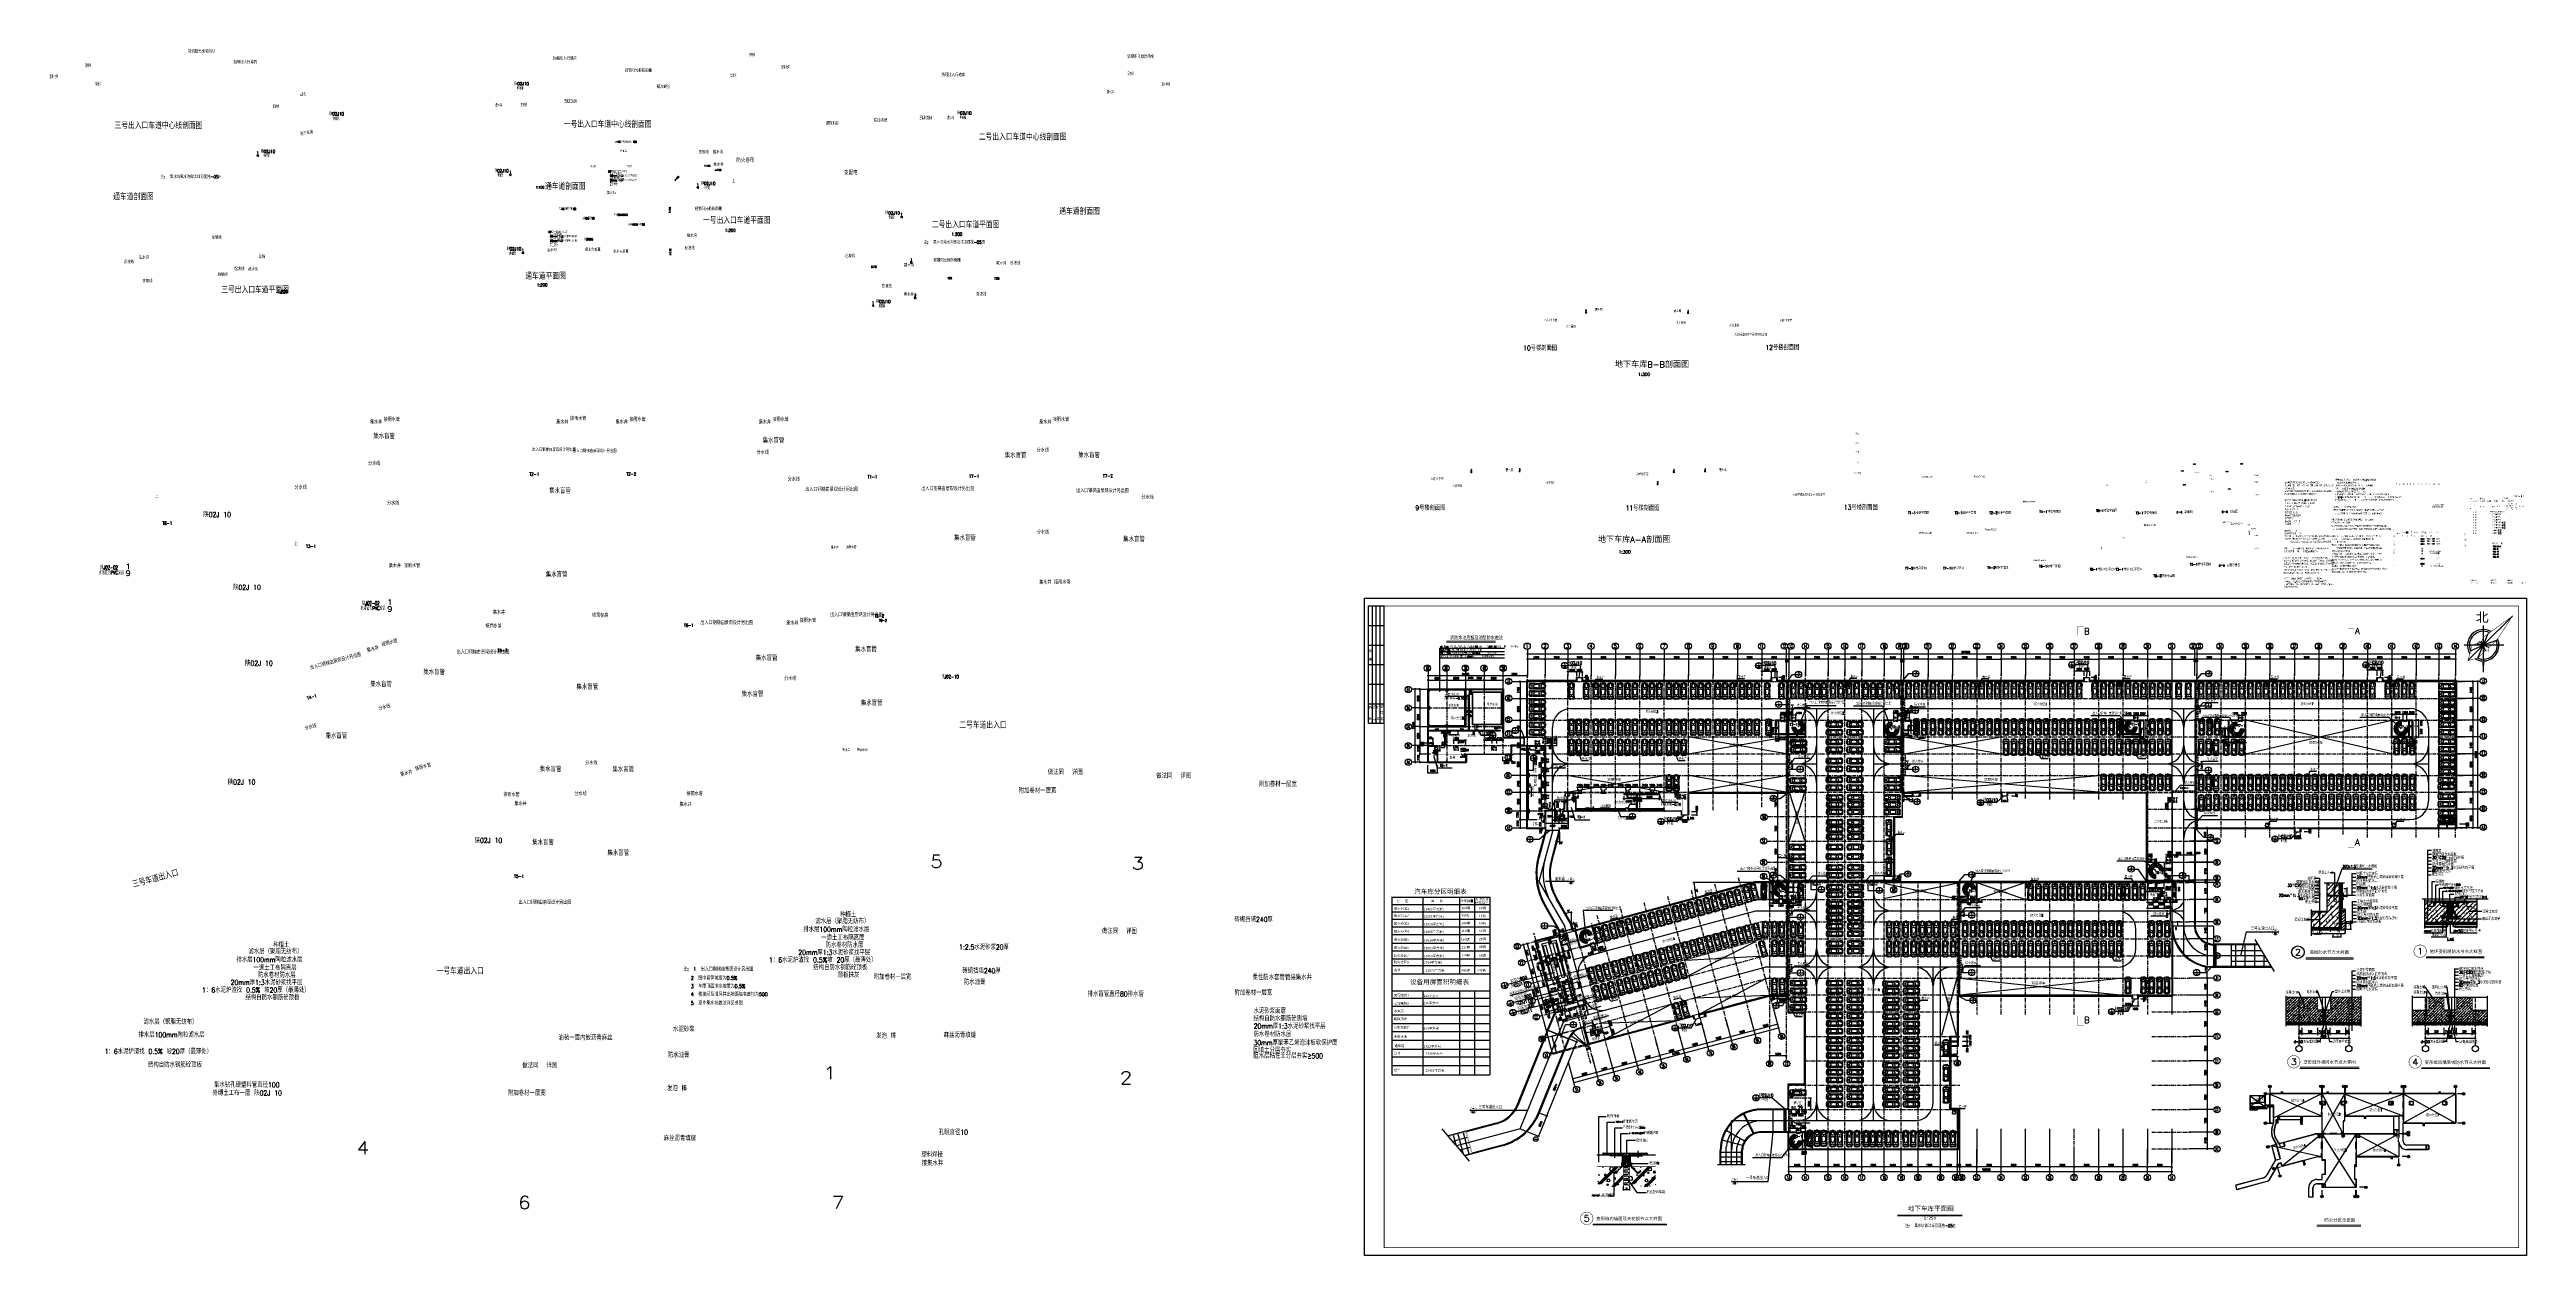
# Model space of a CAD drawing. Extents: x -542930 to 249594, y -301235 to 84515.
import ezdxf
from ezdxf.enums import TextEntityAlignment as Align

# ---------------------------------------------------------------- set-up
doc = ezdxf.new("R2010")
doc.units = 0
doc.header["$LTSCALE"] = 1000
doc.header["$MEASUREMENT"] = 0
for name, pattern in [('10', [0]), ('CENTER', [2, 1.25, -0.25, 0.25, -0.25]), ('CENTER2', [1.125, 0.75, -0.125, 0.125, -0.125]), ('DASH', [0.35, 0.25, -0.1]), ('DASHED', [0.75, 0.5, -0.25]), ('DOTE', [2.42, 2, -0.2, 0.02, -0.2]), ('HIDDEN', [0.375, 0.25, -0.125]), ('HIDDEN2', [0.1875, 0.125, -0.0625])]:
    doc.linetypes.add(name, pattern=pattern)
doc.layers.get('0').update_dxf_attribs({"linetype": 'CONTINUOUS'})
doc.layers.get('DEFPOINTS').update_dxf_attribs({"linetype": 'CONTINUOUS'})
for name, color, linetype in [('-', 3, 'CONTINUOUS'), ('1', 7, 'CONTINUOUS'), ('230', 2, 'CONTINUOUS'), ('A-CH-TEXT', 2, 'CONTINUOUS'), ('A-COLUMN', 5, 'CONTINUOUS'), ('A-EN-TEXT', 4, 'CONTINUOUS'), ('A-FURN', 251, 'CONTINUOUS'), ('A-GRID', 1, 'CENTER'), ('A-S-BUILDING', 6, 'CONTINUOUS'), ('a-s-road', 2, 'CONTINUOUS'), ('A-STAIR', 3, 'CONTINUOUS'), ('AXIS', 3, 'CONTINUOUS'), ('AXIS_TEXT', 7, 'CONTINUOUS'), ('C_C_0', 7, 'CONTINUOUS'), ('CLOUD', 2, 'CONTINUOUS'), ('DOTE', 1, 'CONTINUOUS'), ('DRAW', 7, 'CONTINUOUS'), ('HATCH', 2, 'CONTINUOUS'), ('MEM', 4, 'CONTINUOUS'), ('OTHER', 7, 'CONTINUOUS'), ('PL', 1, 'CONTINUOUS'), ('PUB_DIM', 3, 'CONTINUOUS'), ('PUB_HATCH', 7, 'CONTINUOUS'), ('PUB_TEXT', 7, 'CONTINUOUS'), ('PUB_TITLE', 4, 'CONTINUOUS'), ('PUB_WINDW', 7, 'CONTINUOUS'), ('S_SURFACE', 6, 'CONTINUOUS'), ('STAIR', 2, 'CONTINUOUS'), ('TEXT', 7, 'CONTINUOUS'), ('WALL', 255, 'CONTINUOUS'), ('WINDOW', 2, 'CONTINUOUS'), ('WINDOW_TEXT', 7, 'CONTINUOUS'), ('中文', 2, 'CONTINUOUS'), ('人防', 7, 'CONTINUOUS'), ('热给', 84, 'CENTER2'), ('自喷', 6, 'CONTINUOUS'), ('自喷给水', 6, 'CONTINUOUS'), ('详图索引', 1, 'CONTINUOUS')]:
    doc.layers.add(name, color=color, linetype=linetype)
doc.styles.add('_HZFS1', font='txt', dxfattribs={"width": 0.8, "bigfont": 'HZTXT.SHX'})
doc.styles.add('_HZTXT', font='txt.shx', dxfattribs={"width": 0.8, "bigfont": 'hztxt.shx'})
doc.styles.add('_ROMANC', font='ROMANC.shx', dxfattribs={"width": 0.65625})
doc.styles.add('COMP', font='complex', dxfattribs={"bigfont": 'hztxt'})
doc.styles.add('COMPLEX', font='COMPLEX')
doc.styles.add('DIM_FONT', font='SIMPLEX.shx', dxfattribs={"width": 0.8})
doc.styles.add('HZ', font='txt', dxfattribs={"width": 0.7, "height": 5, "bigfont": 'STF:宋体'})
doc.styles.add('HZTXT', font='SimSun.ttf', dxfattribs={"height": 0.8})
doc.styles.add('HZXY', font='romans.shx', dxfattribs={"width": 0.8, "bigfont": 'hztxt.shx'})
doc.styles.add('SIMPLEX', font='SIMPLEX.SHX')
doc.dimstyles.new('AXIS', dxfattribs={"dimtxt": 300, "dimasz": 1, "dimexe": 250, "dimexo": 300, "dimgap": 150, "dimtad": 1, "dimdec": 0, "dimlfac": 100, "dimzin": 0, "dimdsep": 46, "dimtxsty": 'DIM_FONT', "dimblk": '_DIMX', "dimcen": 0, "dimse1": 1, "dimse2": 1, "dimclrt": 7, "dimadec": 0, "dimazin": 0, "dimtfac": 1, "dimtdec": 0, "dimtix": 1, "dimtmove": 2, "dimatfit": 3, "dimldrblk": '_DIMX', "dimfxl": 1, "dimtolj": 1, "dimtzin": 0, "dimarcsym": 0})
doc.dimstyles.new('AXIS200', dxfattribs={"dimscale": 2, "dimtxt": 300, "dimasz": 1, "dimexe": 250, "dimexo": 300, "dimgap": 150, "dimtad": 1, "dimdec": 0, "dimdsep": 46, "dimtxsty": 'DIM_FONT', "dimblk": '_DIMX', "dimblk1": '_DIMX', "dimblk2": '_DIMX', "dimsah": 1, "dimcen": 5, "dimse1": 1, "dimse2": 1, "dimclrt": 7, "dimadec": 0, "dimazin": 0, "dimtfac": 1, "dimtdec": 0, "dimtix": 1, "dimtmove": 2, "dimatfit": 3, "dimldrblk": '_DIMX', "dimfxl": 1, "dimarcsym": 0})
doc.dimstyles.new('DIMA', dxfattribs={"dimtxt": 300, "dimasz": 1, "dimexe": 250, "dimexo": 300, "dimgap": 150, "dimtad": 1, "dimdec": 0, "dimdsep": 46, "dimtxsty": 'DIM_FONT', "dimblk": '_DIMX', "dimcen": 2.5, "dimse1": 1, "dimclrt": 7, "dimadec": 0, "dimazin": 0, "dimtfac": 1, "dimtdec": 0, "dimtix": 1, "dimtmove": 2, "dimatfit": 3, "dimldrblk": '_DIMX', "dimfxl": 1, "dimtolj": 1, "dimtzin": 0, "dimarcsym": 0})
doc.dimstyles.new('DIMN', dxfattribs={"dimtxt": 300, "dimasz": 1, "dimexe": 250, "dimexo": 300, "dimgap": 150, "dimtad": 1, "dimdec": 0, "dimdsep": 46, "dimtxsty": 'DIM_FONT', "dimblk": '_DIMX', "dimcen": 2.5, "dimclrt": 7, "dimadec": 0, "dimazin": 0, "dimtfac": 1, "dimtdec": 0, "dimtix": 1, "dimtmove": 2, "dimatfit": 3, "dimldrblk": '_DIMX', "dimfxl": 1, "dimtolj": 1, "dimtzin": 0, "dimarcsym": 0})
pattern_1 = [(45, (-808568.98, -426327.95), (-88.388348, 88.388348), []), (135, (-808568.98, -426327.95), (-88.388348, -88.388348), [])]

# ---------------------------------------------------------------- blocks, each defined once
blk = doc.blocks.new('A$C78BF5C94')
at = {"layer": '中文', "style": '_HZTXT'}
for s, width, p, p2 in [('采用背火面升温做耐火极限的', 0.700054, (-0.2, 6.9), (44.9, 6.9)), ('特级防火卷帘防火时间>3小时', 0.655987, (-0.1, 0), (45, 0))]:
    blk.add_text(s, height=5, dxfattribs=dict(at, width=width)).set_placement(p, p2, align=Align.FIT)
blk = doc.blocks.new('_DIMX')
blk.add_line((-150, 0), (150, 0))
at = {"const_width": 50}
blk.add_lwpolyline([(-70, -70), (70, 70)], dxfattribs=at)
blk = doc.blocks.new('*D400')
at = {"layer": 'DEFPOINTS', "color": 0, "transparency": 16777216}
for p in [(-45023, -153109), (-41873, -151410), (-41873, -153109)]:
    blk.add_point(p, dxfattribs=at)
at = {"layer": 'PUB_DIM', "color": 0, "lineweight": -2, "transparency": 16777216}
blk.add_line((-45021, -151410), (-41875, -151410), dxfattribs=at)
at = {"layer": 'PUB_DIM', "color": 0, "lineweight": -2, "transparency": 16777216, "xscale": 2, "yscale": 2, "zscale": 2, "rotation": 180}
blk.add_blockref('_DIMX', (-45023, -151410), dxfattribs=at)
at = {"layer": 'PUB_DIM', "color": 0, "lineweight": -2, "transparency": 16777216, "xscale": 2, "yscale": 2, "zscale": 2}
blk.add_blockref('_DIMX', (-41873, -151410), dxfattribs=at)
at = {"layer": 'PUB_DIM', "color": 7, "transparency": 16777216, "insert": (-43448, -150810), "char_height": 600, "attachment_point": 5, "style": 'DIM_FONT'}
blk.add_mtext('3150', dxfattribs=at)
blk = doc.blocks.new('*D401')
at = {"layer": 'DEFPOINTS', "color": 0, "transparency": 16777216}
for p in [(-42749, -227702), (-42783, -231439), (-41817, -231180)]:
    blk.add_point(p, dxfattribs=at)
at = {"layer": 'PUB_DIM', "color": 0, "lineweight": -2, "transparency": 16777216}
blk.add_line((-43714, -227963), (-42783, -231437), dxfattribs=at)
at = {"layer": 'PUB_DIM', "color": 0, "lineweight": -2, "transparency": 16777216, "xscale": 2, "yscale": 2, "zscale": 2}
for p, rotation in [((-43715, -227961), 105.000023685135), ((-42783, -231439), 285.000023685135)]:
    blk.add_blockref('_DIMX', p, dxfattribs=dict(at, rotation=rotation))
at = {"layer": 'PUB_DIM', "color": 7, "transparency": 16777216, "insert": (-42669, -229544), "char_height": 600, "attachment_point": 5, "rotation": 285.000024, "style": 'DIM_FONT'}
blk.add_mtext('3600', dxfattribs=at)
blk = doc.blocks.new('M_F27')
for p, q in [((-2489, 522), (-2514, 196)), ((-2514, -206), (-2514, 196)), ((-2489, 522), (-2426, 736)), ((-2426, 736), (-2389, 824)), ((-2389, 824), (-1610, 874)), ((-2389, 824), (-1560, 874)), ((-2264, 812), (-2389, 824)), ((-2364, 522), (-2389, 196)), ((-2389, -206), (-2389, 196)), ((-2326, 736), (-2364, 522)), ((-2326, 736), (-2351, 596)), ((-2351, 594), (-2351, 596)), ((-2326, 736), (-2288, 811)), ((-2301, 196), (-2276, 522)), ((-2301, 196), (-2301, -206)), ((-2200, 786), (-2288, 811)), ((-2276, 522), (-2238, 736)), ((-2200, 786), (-2238, 736)), ((-1560, 874), (-2212, 815)), ((-2208, 815), (-2211, 814)), ((-1660, 862), (-2208, 815)), ((-1446, 761), (-2200, 786)), ((-1622, 510), (-1685, 196)), ((-1685, -206), (-1685, 196)), ((-1560, 874), (-1660, 862)), ((-1622, 510), (-1547, 698)), ((-1617, 869), (-1620, 866)), ((-1208, 874), (-1610, 874)), ((-1547, 698), (-1446, 761)), ((-1145, 799), (-1446, 761)), ((-1019, 572), (-1446, 761)), ((-1208, 874), (980, 889)), ((-1145, 799), (-682, 557)), ((-1145, 799), (124, 799)), ((-1082, 145), (-1070, 371)), ((-1082, 145), (-1082, -156)), ((-1070, 371), (-1057, 510)), ((-1019, 572), (-1057, 510)), ((-680, 556), (-1019, 572)), ((-1019, 572), (-479, 547)), ((-743, 849), (-793, 874)), ((-730, 799), (-743, 849)), ((-630, 555), (-730, 799)), ((-680, 556), (-630, 555)), ((-642, 799), (-605, 554)), ((-605, 554), (-630, 555)), ((-479, 547), (-605, 554)), ((61, 547), (-479, 547)), ((-2, 547), (-27, 877)), ((124, 799), (61, 547)), ((61, 547), (564, 572)), ((941, 773), (124, 799)), ((564, 572), (941, 773)), ((564, 572), (614, 522)), ((1079, 748), (614, 522)), ((614, 522), (677, 371)), ((677, 371), (714, 145)), ((714, -156), (714, 145)), ((941, 773), (941, 874)), ((983, 777), (941, 773)), ((941, 773), (987, 765)), ((980, 902), (995, 790)), ((980, 790), (980, 898)), ((995, 790), (980, 790)), ((980, 790), (992, 746)), ((984, 905), (1020, 939)), ((992, 746), (1021, 747)), ((995, 790), (1022, 746)), ((1022, 748), (995, 790)), ((1021, 747), (1022, 748)), ((1053, 768), (1022, 746)), ((1036, 935), (1062, 857)), ((1036, 756), (1079, 748)), ((1051, 889), (1497, 893)), ((1057, 776), (1062, 857)), ((1770, 849), (1058, 784)), ((1204, 585), (1079, 748)), ((1795, 472), (1204, 585)), ((1280, 196), (1204, 585)), ((1280, 196), (1280, -206)), ((1506, 899), (2121, 899)), ((2461, 849), (1770, 849)), ((2222, 397), (1795, 472)), ((2272, 876), (2121, 899)), ((2523, 321), (2222, 397)), ((2272, 876), (2272, 874)), ((2437, 851), (2272, 876)), ((2511, 874), (2287, 874)), ((2398, 849), (2461, 773)), ((2437, 850), (2433, 851)), ((2498, 773), (2436, 849)), ((2511, 874), (2450, 850)), ((2461, 773), (2523, 321)), ((2561, 321), (2498, 773)), ((2599, 773), (2511, 874)), ((2523, 321), (2586, 321)), ((2523, 321), (2561, 196)), ((2580, 196), (2542, 321)), ((2561, 196), (2561, -206)), ((2611, 196), (2574, 321)), ((2580, 321), (2618, 196)), ((2580, 196), (2580, -206)), ((2599, 773), (2687, 321)), ((2611, 196), (2611, -206)), ((2618, -206), (2618, 196)), ((2687, 321), (2699, 196)), ((2699, -206), (2699, 196)), ((-2489, -533), (-2514, -206)), ((-2489, -533), (-2426, -747)), ((-2426, -747), (-2389, -835)), ((-2389, -206), (-2364, -533)), ((-2389, -835), (-2264, -823)), ((-1560, -885), (-2389, -835)), ((-1610, -885), (-2389, -835)), ((-2326, -747), (-2364, -533)), ((-2351, -607), (-2351, -605)), ((-2351, -607), (-2326, -747)), ((-2326, -747), (-2288, -822)), ((-2276, -533), (-2301, -206)), ((-2288, -822), (-2200, -797)), ((-2276, -533), (-2238, -747)), ((-2200, -797), (-2238, -747)), ((-2212, -826), (-1560, -885)), ((-2208, -826), (-2211, -825)), ((-1660, -872), (-2208, -826)), ((-1446, -772), (-2200, -797)), ((-1685, -206), (-1622, -520)), ((-1560, -885), (-1660, -872)), ((-1622, -520), (-1547, -709)), ((-1621, -877), (-1617, -880)), ((-1610, -885), (-1208, -885)), ((-1547, -709), (-1446, -772)), ((-1019, -583), (-1446, -772)), ((-1145, -809), (-1446, -772)), ((-1208, -885), (980, -900)), ((-682, -568), (-1145, -809)), ((-1145, -809), (124, -809)), ((-1070, -382), (-1082, -156)), ((-1057, -520), (-1070, -382)), ((-1019, -583), (-1057, -520)), ((-479, -558), (-1019, -583)), ((-1019, -583), (-680, -567)), ((-743, -860), (-793, -885)), ((-743, -860), (-730, -809)), ((-730, -809), (-630, -566)), ((-680, -567), (-682, -568)), ((-680, -567), (-630, -566)), ((-605, -565), (-642, -809)), ((-630, -566), (-605, -565)), ((-605, -565), (-479, -558)), ((61, -558), (-479, -558)), ((-2, -558), (-27, -884)), ((61, -558), (124, -809)), ((564, -583), (61, -558)), ((941, -784), (124, -809)), ((614, -533), (564, -583)), ((564, -583), (941, -784)), ((677, -382), (614, -533)), ((1079, -759), (614, -533)), ((714, -156), (677, -382)), ((987, -776), (941, -784)), ((983, -788), (941, -784)), ((941, -885), (941, -784)), ((992, -757), (980, -800)), ((995, -800), (980, -800)), ((995, -800), (980, -913)), ((980, -909), (980, -800)), ((984, -916), (1020, -950)), ((992, -757), (1021, -758)), ((995, -800), (1022, -757)), ((1022, -758), (995, -800)), ((1021, -758), (1022, -758)), ((1022, -757), (1053, -779)), ((1036, -767), (1079, -759)), ((1036, -946), (1062, -867)), ((1051, -901), (1497, -904)), ((1057, -787), (1062, -867)), ((1770, -860), (1058, -795)), ((1204, -596), (1079, -759)), ((1204, -596), (1280, -206)), ((1795, -483), (1204, -596)), ((2121, -910), (1506, -910)), ((1770, -860), (2461, -860)), ((1795, -483), (2222, -407)), ((2121, -910), (2272, -887)), ((2270, -887), (2121, -910)), ((2523, -332), (2222, -407)), ((2437, -861), (2272, -887)), ((2272, -885), (2272, -887)), ((2285, -885), (2511, -885)), ((2398, -860), (2461, -784)), ((2436, -860), (2498, -784)), ((2437, -861), (2436, -860)), ((2450, -861), (2511, -885)), ((2523, -332), (2461, -784)), ((2561, -332), (2498, -784)), ((2599, -784), (2511, -885)), ((2523, -332), (2561, -206)), ((2586, -332), (2523, -332)), ((2580, -206), (2542, -332)), ((2618, -6), (2561, -6)), ((2574, -332), (2611, -206)), ((2618, -206), (2580, -332)), ((2687, -332), (2599, -784)), ((2687, -332), (2699, -206))]:
    blk.add_line(p, q)
for centre, start, end in [((990, 898), 132.964966, 179.745354), ((1027, 932), 18.157265, 132.964966), ((1047, 776), 305.154178, 356.863642), ((990, -909), 180.254646, 227.035034), ((1027, -942), 227.035034, 341.842735), ((1047, -787), 3.17983, 54.845822)]:
    blk.add_arc(centre, 10, start, end)
at = {"width": 0.8, "flags": 9}
for tag in ['XSIZE', 'YSIZE']:
    blk.add_attdef(tag, (0, 0), '', height=0.5, dxfattribs=at)
blk = doc.blocks.new('*D402')
at = {"layer": 'DEFPOINTS', "color": 0, "transparency": 16777216}
for p in [(10060, -227424), (10319, -228390), (-55422, -244970)]:
    blk.add_point(p, dxfattribs=at)
at = {"layer": 'PUB_DIM', "color": 0, "lineweight": -2, "transparency": 16777216}
blk.add_line((-55161, -245936), (10317, -228391), dxfattribs=at)
at = {"layer": 'PUB_DIM', "color": 0, "lineweight": -2, "transparency": 16777216, "xscale": 2, "yscale": 2, "zscale": 2}
for p, rotation in [((10319, -228390), 15.00000000000957), ((-55163, -245936), 195.0000000000096)]:
    blk.add_blockref('_DIMX', p, dxfattribs=dict(at, rotation=rotation))
at = {"layer": 'PUB_DIM', "color": 7, "transparency": 16777216, "insert": (-22578, -236584), "char_height": 600, "attachment_point": 5, "rotation": 15, "style": 'DIM_FONT'}
blk.add_mtext('67800', dxfattribs=at)
blk = doc.blocks.new('_FZH')
blk.add_solid([(-0.5, -0.5), (0.5, -0.5), (-0.5, 0.5), (0.5, 0.5)])
blk = doc.blocks.new('*D403')
at = {"layer": 'DEFPOINTS', "color": 0, "transparency": 16777216}
for p in [(-17705, -182118), (2111, -182118), (4165, -181516), (-16597, -183737), (-67586, -200741)]:
    blk.add_point(p, dxfattribs=at)
at = {"layer": 'PUB_DIM', "color": 0, "lineweight": -2, "transparency": 16777216}
blk.add_arc((1918, -182118), 18585, 180.006166, 194.993857, dxfattribs=at)
at = {"layer": 'PUB_DIM', "color": 0, "lineweight": -2, "transparency": 16777216, "xscale": 2, "yscale": 2, "zscale": 2}
for p, rotation in [((-16668, -182118), 90.00308284057766), ((-16034, -186928), 284.9969402081487)]:
    blk.add_blockref('_DIMX', p, dxfattribs=dict(at, rotation=rotation))
at = {"layer": 'PUB_DIM', "color": 7, "transparency": 16777216, "insert": (-15914, -184465), "char_height": 600, "attachment_point": 5, "rotation": 277.500012, "style": 'DIM_FONT'}
blk.add_mtext('15°', dxfattribs=at)
blk = doc.blocks.new('_AXISO')
blk.add_circle((0, 0), 0.5)
at = {"layer": 'AXIS_TEXT', "style": 'COMPLEX', "width": 1.041667}
blk.add_attdef('A', text='', height=0.56, dxfattribs=at).set_placement((-0.25, -0.28), (0.25, -0.28), align=Align.FIT)
blk = doc.blocks.new('*D404')
at = {"layer": 'DEFPOINTS', "color": 0, "transparency": 16777216}
for p in [(-44176, -235958), (-36642, -233938), (-42727, -241365)]:
    blk.add_point(p, dxfattribs=at)
at = {"layer": 'PUB_DIM', "color": 0, "lineweight": -2, "transparency": 16777216}
blk.add_line((-35194, -239347), (-42725, -241365), dxfattribs=at)
at = {"layer": 'PUB_DIM', "color": 0, "lineweight": -2, "transparency": 16777216, "xscale": 2, "yscale": 2, "zscale": 2}
for p, rotation in [((-42727, -241365), 195.0000236848884), ((-35193, -239347), 15.0000236848884)]:
    blk.add_blockref('_DIMX', p, dxfattribs=dict(at, rotation=rotation))
at = {"layer": 'PUB_DIM', "color": 7, "transparency": 16777216, "insert": (-39115, -239777), "char_height": 600, "attachment_point": 5, "rotation": 15.000024, "style": 'DIM_FONT'}
blk.add_mtext('7800', dxfattribs=at)
blk = doc.blocks.new('*D405')
at = {"layer": 'DEFPOINTS', "color": 0, "transparency": 16777216}
for p in [(-49673, -110510), (-49673, -114910), (-41873, -114910)]:
    blk.add_point(p, dxfattribs=at)
at = {"layer": 'PUB_DIM', "color": 0, "lineweight": -2, "transparency": 16777216}
blk.add_line((-41875, -110510), (-49671, -110510), dxfattribs=at)
at = {"layer": 'PUB_DIM', "color": 0, "lineweight": -2, "transparency": 16777216, "xscale": 2, "yscale": 2, "zscale": 2, "rotation": 180}
blk.add_blockref('_DIMX', (-49673, -110510), dxfattribs=at)
at = {"layer": 'PUB_DIM', "color": 0, "lineweight": -2, "transparency": 16777216, "xscale": 2, "yscale": 2, "zscale": 2}
blk.add_blockref('_DIMX', (-41873, -110510), dxfattribs=at)
at = {"layer": 'PUB_DIM', "color": 7, "transparency": 16777216, "insert": (-45773, -109910), "char_height": 600, "attachment_point": 5, "style": 'DIM_FONT'}
blk.add_mtext('7800', dxfattribs=at)
blk = doc.blocks.new('*D406')
at = {"layer": 'DEFPOINTS', "color": 0, "transparency": 16777216}
for p in [(-70073, -107895), (-70073, -108895), (226927, -107895)]:
    blk.add_point(p, dxfattribs=at)
at = {"layer": 'PUB_DIM', "color": 0, "lineweight": -2, "transparency": 16777216}
blk.add_line((226925, -108895), (-70071, -108895), dxfattribs=at)
at = {"layer": 'PUB_DIM', "color": 0, "lineweight": -2, "transparency": 16777216, "xscale": 2, "yscale": 2, "zscale": 2, "rotation": 180}
blk.add_blockref('_DIMX', (-70073, -108895), dxfattribs=at)
at = {"layer": 'PUB_DIM', "color": 0, "lineweight": -2, "transparency": 16777216, "xscale": 2, "yscale": 2, "zscale": 2}
blk.add_blockref('_DIMX', (226927, -108895), dxfattribs=at)
at = {"layer": 'PUB_DIM', "color": 7, "transparency": 16777216, "insert": (70165, -108187), "char_height": 600, "attachment_point": 5, "style": 'DIM_FONT'}
blk.add_mtext('297000', dxfattribs=at)
blk = doc.blocks.new('*D407')
at = {"layer": 'DEFPOINTS', "color": 0, "transparency": 16777216}
for p in [(-57270, -212823), (-57038, -212761), (-56779, -213726)]:
    blk.add_point(p, dxfattribs=at)
at = {"layer": 'PUB_DIM', "color": 0, "lineweight": -2, "transparency": 16777216}
for p, q in [((-57013, -213789), (-57015, -213790)), ((-57011, -213789), (-56779, -213726)), ((-56777, -213726), (-56775, -213725))]:
    blk.add_line(p, q, dxfattribs=at)
at = {"layer": 'PUB_DIM', "color": 0, "lineweight": -2, "transparency": 16777216, "xscale": 2, "yscale": 2, "zscale": 2}
for p, rotation in [((-57011, -213789), 14.99999999999619), ((-56779, -213726), 194.9999999999962)]:
    blk.add_blockref('_DIMX', p, dxfattribs=dict(at, rotation=rotation))
at = {"layer": 'PUB_DIM', "color": 7, "transparency": 16777216, "insert": (-56285, -214164), "char_height": 600, "attachment_point": 5, "rotation": 15, "style": 'DIM_FONT'}
blk.add_mtext('240', dxfattribs=at)
blk = doc.blocks.new('*D408')
at = {"layer": 'DEFPOINTS', "color": 0, "transparency": 16777216}
for p in [(-57753, -212952), (-57270, -212823), (-57011, -213789)]:
    blk.add_point(p, dxfattribs=at)
at = {"layer": 'PUB_DIM', "color": 0, "lineweight": -2, "transparency": 16777216}
for p, q in [((-57496, -213919), (-57498, -213919)), ((-57494, -213918), (-57011, -213789)), ((-57009, -213788), (-57007, -213788))]:
    blk.add_line(p, q, dxfattribs=at)
at = {"layer": 'PUB_DIM', "color": 0, "lineweight": -2, "transparency": 16777216, "xscale": 2, "yscale": 2, "zscale": 2}
for p, rotation in [((-57494, -213918), 15.00000000000051), ((-57011, -213789), 195.0000000000005)]:
    blk.add_blockref('_DIMX', p, dxfattribs=dict(at, rotation=rotation))
at = {"layer": 'PUB_DIM', "color": 7, "transparency": 16777216, "insert": (-58514, -214059), "char_height": 600, "attachment_point": 5, "rotation": 15, "style": 'DIM_FONT'}
blk.add_mtext('500', dxfattribs=at)
blk = doc.blocks.new('*D409')
at = {"layer": 'DEFPOINTS', "color": 0, "transparency": 16777216}
for p in [(-65180, -213213), (-64783, -210829), (-64214, -212954)]:
    blk.add_point(p, dxfattribs=at)
at = {"layer": 'PUB_DIM', "color": 0, "lineweight": -2, "transparency": 16777216}
blk.add_line((-65749, -211090), (-65180, -213211), dxfattribs=at)
at = {"layer": 'PUB_DIM', "color": 0, "lineweight": -2, "transparency": 16777216, "xscale": 2, "yscale": 2, "zscale": 2}
for p, rotation in [((-65749, -211088), 105.0000236851424), ((-65180, -213213), 285.0000236851424)]:
    blk.add_blockref('_DIMX', p, dxfattribs=dict(at, rotation=rotation))
at = {"layer": 'PUB_DIM', "color": 7, "transparency": 16777216, "insert": (-64880, -214432), "char_height": 600, "attachment_point": 5, "rotation": 285.000024, "style": 'DIM_FONT'}
blk.add_mtext('2200', dxfattribs=at)
blk = doc.blocks.new('*D410')
at = {"layer": 'DEFPOINTS', "color": 0, "transparency": 16777216}
for p in [(-59820, -213885), (-59174, -212431), (-58854, -213626)]:
    blk.add_point(p, dxfattribs=at)
at = {"layer": 'PUB_DIM', "color": 0, "lineweight": -2, "transparency": 16777216}
blk.add_line((-60140, -212692), (-59821, -213883), dxfattribs=at)
at = {"layer": 'PUB_DIM', "color": 0, "lineweight": -2, "transparency": 16777216, "xscale": 2, "yscale": 2, "zscale": 2}
for p, rotation in [((-60140, -212690), 104.9989847832647), ((-59820, -213885), 284.9989847832647)]:
    blk.add_blockref('_DIMX', p, dxfattribs=dict(at, rotation=rotation))
at = {"layer": 'PUB_DIM', "color": 7, "transparency": 16777216, "insert": (-60654, -212989), "char_height": 600, "attachment_point": 5, "rotation": 284.998985, "style": 'DIM_FONT'}
blk.add_mtext('1200', dxfattribs=at)
blk = doc.blocks.new('*D411')
at = {"layer": 'DEFPOINTS', "color": 0, "transparency": 16777216}
for p in [(-72288, -202074), (-71322, -201815), (-62966, -236864)]:
    blk.add_point(p, dxfattribs=at)
at = {"layer": 'PUB_DIM', "color": 0, "lineweight": -2, "transparency": 16777216}
blk.add_line((-62001, -236604), (-71322, -201817), dxfattribs=at)
at = {"layer": 'PUB_DIM', "color": 0, "lineweight": -2, "transparency": 16777216, "xscale": 2, "yscale": 2, "zscale": 2}
for p, rotation in [((-71322, -201815), 104.9999988065474), ((-62000, -236605), 284.9999988065474)]:
    blk.add_blockref('_DIMX', p, dxfattribs=dict(at, rotation=rotation))
at = {"layer": 'PUB_DIM', "color": 7, "transparency": 16777216, "insert": (-68008, -217364), "char_height": 600, "attachment_point": 5, "rotation": 284.999999, "style": 'DIM_FONT'}
blk.add_mtext('36000', dxfattribs=at)
blk = doc.blocks.new('*D412')
at = {"layer": 'DEFPOINTS', "color": 0, "transparency": 16777216}
for p in [(-61479, -212221), (-65493, -218887), (-60084, -217438)]:
    blk.add_point(p, dxfattribs=at)
at = {"layer": 'PUB_DIM', "color": 0, "lineweight": -2, "transparency": 16777216}
blk.add_line((-66890, -213673), (-65493, -218885), dxfattribs=at)
at = {"layer": 'PUB_DIM', "color": 0, "lineweight": -2, "transparency": 16777216, "xscale": 2, "yscale": 2, "zscale": 2}
for p, rotation in [((-66890, -213671), 105.0000000026927), ((-65493, -218887), 285.0000000026927)]:
    blk.add_blockref('_DIMX', p, dxfattribs=dict(at, rotation=rotation))
at = {"layer": 'PUB_DIM', "color": 7, "transparency": 16777216, "insert": (-66893, -216374), "char_height": 600, "attachment_point": 5, "rotation": 285, "style": 'DIM_FONT'}
blk.add_mtext('5400', dxfattribs=at)
blk = doc.blocks.new('*D413')
at = {"layer": 'DEFPOINTS', "color": 0, "transparency": 16777216}
for p in [(-63344, -205268), (-66890, -213672), (-61478, -212222)]:
    blk.add_point(p, dxfattribs=at)
at = {"layer": 'PUB_DIM', "color": 0, "lineweight": -2, "transparency": 16777216}
blk.add_line((-68753, -206720), (-66891, -213670), dxfattribs=at)
at = {"layer": 'PUB_DIM', "color": 0, "lineweight": -2, "transparency": 16777216, "xscale": 2, "yscale": 2, "zscale": 2}
for p, rotation in [((-68754, -206718), 105.0000000026927), ((-66890, -213672), 285.0000000026927)]:
    blk.add_blockref('_DIMX', p, dxfattribs=dict(at, rotation=rotation))
at = {"layer": 'PUB_DIM', "color": 7, "transparency": 16777216, "insert": (-68516, -210332), "char_height": 600, "attachment_point": 5, "rotation": 285, "style": 'DIM_FONT'}
blk.add_mtext('7200', dxfattribs=at)
blk = doc.blocks.new('*D292')
at = {"layer": 'DEFPOINTS', "color": 0, "transparency": 16777216}
for p in [(-55232, -232471), (-54304, -232846), (-64828, -256220)]:
    blk.add_point(p, dxfattribs=at)
at = {"layer": 'PUB_DIM', "color": 0, "lineweight": -2, "transparency": 16777216}
blk.add_line((-63900, -256593), (-54305, -232847), dxfattribs=at)
at = {"layer": 'PUB_DIM', "color": 0, "lineweight": -2, "transparency": 16777216, "xscale": 2, "yscale": 2, "zscale": 2}
for p, rotation in [((-54304, -232846), 67.9971154213567), ((-63901, -256594), 247.9971154213567)]:
    blk.add_blockref('_DIMX', p, dxfattribs=dict(at, rotation=rotation))
at = {"layer": 'PUB_DIM', "color": 7, "transparency": 16777216, "insert": (-61193, -247457), "char_height": 600, "attachment_point": 5, "rotation": 67.997115, "style": 'DIM_FONT'}
blk.add_mtext('25614', dxfattribs=at)
blk = doc.blocks.new('*D293')
at = {"layer": 'DEFPOINTS', "color": 0, "transparency": 16777216}
for p in [(-62973, -256967), (-66515, -263063), (-65588, -263438)]:
    blk.add_point(p, dxfattribs=at)
at = {"layer": 'PUB_DIM', "color": 0, "lineweight": -2, "transparency": 16777216}
blk.add_line((-63901, -256594), (-66514, -263062), dxfattribs=at)
at = {"layer": 'PUB_DIM', "color": 0, "lineweight": -2, "transparency": 16777216, "xscale": 2, "yscale": 2, "zscale": 2}
for p, rotation in [((-63900, -256593), 67.99711542135582), ((-66515, -263063), 247.9971154213558)]:
    blk.add_blockref('_DIMX', p, dxfattribs=dict(at, rotation=rotation))
at = {"layer": 'PUB_DIM', "color": 7, "transparency": 16777216, "insert": (-65886, -259188), "char_height": 600, "attachment_point": 5, "rotation": 67.997115, "style": 'DIM_FONT'}
blk.add_mtext('6979', dxfattribs=at)
blk = doc.blocks.new('*D294')
at = {"layer": 'DEFPOINTS', "color": 0, "transparency": 16777216}
for p in [(-47149, -231043), (-46381, -230047), (-46183, -230784)]:
    blk.add_point(p, dxfattribs=at)
at = {"layer": 'PUB_DIM', "color": 0, "lineweight": -2, "transparency": 16777216}
for p, q in [((-47349, -230306), (-47351, -230306)), ((-47347, -230305), (-46381, -230047)), ((-46379, -230046), (-46377, -230046))]:
    blk.add_line(p, q, dxfattribs=at)
at = {"layer": 'PUB_DIM', "color": 0, "lineweight": -2, "transparency": 16777216, "xscale": 2, "yscale": 2, "zscale": 2}
for p, rotation in [((-46381, -230047), 195.0000236849993), ((-47347, -230305), 15.00002368499935)]:
    blk.add_blockref('_DIMX', p, dxfattribs=dict(at, rotation=rotation))
at = {"layer": 'PUB_DIM', "color": 7, "transparency": 16777216, "insert": (-47019, -229596), "char_height": 600, "attachment_point": 5, "rotation": 15.000024, "style": 'DIM_FONT'}
blk.add_mtext('1000', dxfattribs=at)
blk = doc.blocks.new('M_A23MCU')
for p, q in [((-0.5, 0), (-0.5, 0.08)), ((-0.5, 0.08), (-0.45, 0.08)), ((-0.49, 0.78), (-0.49, 0.62)), ((-0.45, 0.08), (-0.45, 0.91)), ((-0.45, 0.91), (-0.41, 0.91)), ((-0.41, 0.08), (-0.45, 0.08)), ((-0.45, 0.08), (-0.45, 0.04)), ((-0.45, 0.04), (-0.41, 0.04)), ((-0.41, 0.91), (-0.41, 0.08)), ((-0.41, 0.04), (-0.41, 0)), ((-0.38, 0.78), (-0.38, 0.62)), ((0.41, 0.04), (0.41, 0)), ((0.45, 0.04), (0.41, 0.04)), ((0.45, 0.08), (0.45, 0.04)), ((0.49, 0.08), (0.45, 0.08)), ((0.49, 0), (0.49, 0.08)), ((-0.41, 0), (-0.5, 0)), ((-0.5, 0), (-0.5, 0)), ((0.41, 0), (0.49, 0)), ((0.49, 0), (0.49, 0))]:
    blk.add_line(p, q)
blk.add_arc((-0.37, 0.08), 0.825, 359.92833, 92.86603)
blk = doc.blocks.new('_WBLK')
for p, q in [((-0.5, 0.5), (0.5, 0.5)), ((0.5, 0.17), (-0.5, 0.17)), ((0.5, -0.17), (-0.5, -0.17)), ((-0.5, -0.5), (0.5, -0.5))]:
    blk.add_line(p, q)
at = {"layer": 'WINDOW_TEXT', "style": 'SIMPLEX', "flags": 9}
blk.add_attdef('A', text='', height=1, dxfattribs=at).set_placement((0, 1.5), align=Align.MIDDLE)
blk = doc.blocks.new('*D295')
at = {"layer": 'DEFPOINTS', "color": 0, "transparency": 16777216}
for p in [(-49392, -237354), (-56926, -239373), (-55477, -244782)]:
    blk.add_point(p, dxfattribs=at)
at = {"layer": 'PUB_DIM', "color": 0, "lineweight": -2, "transparency": 16777216}
blk.add_line((-47945, -242764), (-55475, -244781), dxfattribs=at)
at = {"layer": 'PUB_DIM', "color": 0, "lineweight": -2, "transparency": 16777216, "xscale": 2, "yscale": 2, "zscale": 2}
for p, rotation in [((-55477, -244782), 195.0000236848884), ((-47943, -242763), 15.0000236848884)]:
    blk.add_blockref('_DIMX', p, dxfattribs=dict(at, rotation=rotation))
at = {"layer": 'PUB_DIM', "color": 7, "transparency": 16777216, "insert": (-51865, -243193), "char_height": 600, "attachment_point": 5, "rotation": 15.000024, "style": 'DIM_FONT'}
blk.add_mtext('7800', dxfattribs=at)
blk = doc.blocks.new('*D296')
at = {"layer": 'DEFPOINTS', "color": 0, "transparency": 16777216}
for p in [(-49390, -237365), (-44176, -235956), (-47943, -242763)]:
    blk.add_point(p, dxfattribs=at)
at = {"layer": 'PUB_DIM', "color": 0, "lineweight": -2, "transparency": 16777216}
blk.add_line((-42729, -241366), (-47941, -242763), dxfattribs=at)
at = {"layer": 'PUB_DIM', "color": 0, "lineweight": -2, "transparency": 16777216, "xscale": 2, "yscale": 2, "zscale": 2}
for p, rotation in [((-47943, -242763), 195.0000236848884), ((-42727, -241365), 15.0000236848884)]:
    blk.add_blockref('_DIMX', p, dxfattribs=dict(at, rotation=rotation))
at = {"layer": 'PUB_DIM', "color": 7, "transparency": 16777216, "insert": (-45490, -241485), "char_height": 600, "attachment_point": 5, "rotation": 15.000024, "style": 'DIM_FONT'}
blk.add_mtext('5400', dxfattribs=at)
blk = doc.blocks.new('*D298')
at = {"layer": 'DEFPOINTS', "color": 0, "transparency": 16777216}
for p in [(-51227, -234433), (-50244, -234170), (-49985, -235136)]:
    blk.add_point(p, dxfattribs=at)
at = {"layer": 'PUB_DIM', "color": 0, "lineweight": -2, "transparency": 16777216}
for p, q in [((-50969, -235400), (-50970, -235400)), ((-50968, -235399), (-49985, -235136)), ((-49984, -235136), (-49983, -235136))]:
    blk.add_line(p, q, dxfattribs=at)
for p, rotation in [((-50968, -235399), 15.00000000000386), ((-49985, -235136), 195.0000000000039)]:
    blk.add_blockref('_DIMX', p, dxfattribs=dict(at, rotation=rotation))
at = {"layer": 'PUB_DIM', "color": 7, "transparency": 16777216, "insert": (-50554, -234978), "char_height": 300, "attachment_point": 5, "rotation": 15, "style": 'DIM_FONT'}
blk.add_mtext('\\A1;101716', dxfattribs=at)
blk = doc.blocks.new('*D299')
at = {"layer": 'DEFPOINTS', "color": 0, "transparency": 16777216}
for p in [(-52867, -234141), (-52782, -234455), (-51901, -233882)]:
    blk.add_point(p, dxfattribs=at)
at = {"layer": 'PUB_DIM', "color": 0, "lineweight": -2, "transparency": 16777216}
for p, q in [((-51901, -233881), (-51901, -233880)), ((-51816, -234197), (-51901, -233882)), ((-51816, -234197), (-51816, -234198))]:
    blk.add_line(p, q, dxfattribs=at)
for p, rotation in [((-51901, -233882), 285.0001597176216), ((-51816, -234197), 105.0001597176216)]:
    blk.add_blockref('_DIMX', p, dxfattribs=dict(at, rotation=rotation))
at = {"layer": 'PUB_DIM', "color": 7, "transparency": 16777216, "insert": (-51569, -233961), "char_height": 300, "attachment_point": 5, "rotation": 285.00016, "style": 'DIM_FONT'}
blk.add_mtext('\\A1;32589', dxfattribs=at)
blk = doc.blocks.new('*D300')
at = {"layer": 'DEFPOINTS', "color": 0, "transparency": 16777216}
for p in [(-46183, -230784), (-45801, -229891), (-45604, -230629)]:
    blk.add_point(p, dxfattribs=at)
at = {"layer": 'PUB_DIM', "color": 0, "lineweight": -2, "transparency": 16777216}
for p, q in [((-46383, -230047), (-46385, -230048)), ((-46381, -230047), (-45801, -229891)), ((-45799, -229891), (-45797, -229890))]:
    blk.add_line(p, q, dxfattribs=at)
at = {"layer": 'PUB_DIM', "color": 0, "lineweight": -2, "transparency": 16777216, "xscale": 2, "yscale": 2, "zscale": 2}
for p, rotation in [((-46381, -230047), 15.00003355360065), ((-45801, -229891), 195.0000335536007)]:
    blk.add_blockref('_DIMX', p, dxfattribs=dict(at, rotation=rotation))
at = {"layer": 'PUB_DIM', "color": 7, "transparency": 16777216, "insert": (-44880, -230060), "char_height": 600, "attachment_point": 5, "rotation": 15.000034, "style": 'DIM_FONT'}
blk.add_mtext('600', dxfattribs=at)
blk = doc.blocks.new('*D301')
at = {"layer": 'DEFPOINTS', "color": 0, "transparency": 16777216}
for p in [(-47970, -231263), (-47347, -230305), (-47149, -231043)]:
    blk.add_point(p, dxfattribs=at)
at = {"layer": 'PUB_DIM', "color": 0, "lineweight": -2, "transparency": 16777216}
blk.add_line((-48166, -230525), (-47349, -230306), dxfattribs=at)
at = {"layer": 'PUB_DIM', "color": 0, "lineweight": -2, "transparency": 16777216, "xscale": 2, "yscale": 2, "zscale": 2}
for p, rotation in [((-48168, -230525), 195.0000236850001), ((-47347, -230305), 15.00002368500011)]:
    blk.add_blockref('_DIMX', p, dxfattribs=dict(at, rotation=rotation))
at = {"layer": 'PUB_DIM', "color": 7, "transparency": 16777216, "insert": (-47620, -230819), "char_height": 600, "attachment_point": 5, "rotation": 15.000024, "style": 'DIM_FONT'}
blk.add_mtext('850', dxfattribs=at)
blk = doc.blocks.new('*D302')
at = {"layer": 'DEFPOINTS', "color": 0, "transparency": 16777216}
for p in [(-49419, -231651), (-48168, -230525), (-47970, -231263)]:
    blk.add_point(p, dxfattribs=at)
at = {"layer": 'PUB_DIM', "color": 0, "lineweight": -2, "transparency": 16777216}
for p, q in [((-49619, -230914), (-49621, -230915)), ((-49617, -230914), (-48168, -230525)), ((-48166, -230525), (-48164, -230524))]:
    blk.add_line(p, q, dxfattribs=at)
at = {"layer": 'PUB_DIM', "color": 0, "lineweight": -2, "transparency": 16777216, "xscale": 2, "yscale": 2, "zscale": 2}
for p, rotation in [((-49617, -230914), 15.00002368500103), ((-48168, -230525), 195.000023685001)]:
    blk.add_blockref('_DIMX', p, dxfattribs=dict(at, rotation=rotation))
at = {"layer": 'PUB_DIM', "color": 7, "transparency": 16777216, "insert": (-49047, -230140), "char_height": 600, "attachment_point": 5, "rotation": 15.000024, "style": 'DIM_FONT'}
blk.add_mtext('1500', dxfattribs=at)
blk = doc.blocks.new('*D303')
at = {"layer": 'DEFPOINTS', "color": 0, "transparency": 16777216}
for p in [(-63603, -221750), (-62715, -221201), (-62637, -221491)]:
    blk.add_point(p, dxfattribs=at)
at = {"layer": 'PUB_DIM', "color": 0, "lineweight": -2, "transparency": 16777216}
for p, q in [((-63681, -221458), (-63682, -221456)), ((-63681, -221460), (-63603, -221750)), ((-63602, -221752), (-63602, -221754))]:
    blk.add_line(p, q, dxfattribs=at)
at = {"layer": 'PUB_DIM', "color": 0, "lineweight": -2, "transparency": 16777216, "xscale": 2, "yscale": 2, "zscale": 2}
for p, rotation in [((-63681, -221460), 285.0000236851548), ((-63603, -221750), 105.0000236851548)]:
    blk.add_blockref('_DIMX', p, dxfattribs=dict(at, rotation=rotation))
at = {"layer": 'PUB_DIM', "color": 7, "transparency": 16777216, "insert": (-63062, -221450), "char_height": 600, "attachment_point": 5, "rotation": 285.000024, "style": 'DIM_FONT'}
blk.add_mtext('300', dxfattribs=at)
blk = doc.blocks.new('*D304')
at = {"layer": 'DEFPOINTS', "color": 0, "transparency": 16777216}
for p in [(-63681, -221460), (-63258, -219173), (-62715, -221201)]:
    blk.add_point(p, dxfattribs=at)
at = {"layer": 'PUB_DIM', "color": 0, "lineweight": -2, "transparency": 16777216}
for p, q in [((-64225, -219430), (-64225, -219428)), ((-64224, -219432), (-63681, -221460)), ((-63680, -221462), (-63680, -221464))]:
    blk.add_line(p, q, dxfattribs=at)
at = {"layer": 'PUB_DIM', "color": 0, "lineweight": -2, "transparency": 16777216, "xscale": 2, "yscale": 2, "zscale": 2}
for p, rotation in [((-64224, -219432), 285.0000236851358), ((-63681, -221460), 105.0000236851358)]:
    blk.add_blockref('_DIMX', p, dxfattribs=dict(at, rotation=rotation))
at = {"layer": 'PUB_DIM', "color": 7, "transparency": 16777216, "insert": (-64533, -220462), "char_height": 600, "attachment_point": 5, "rotation": 285.000024, "style": 'DIM_FONT'}
blk.add_mtext('2100', dxfattribs=at)
blk = doc.blocks.new('*D305')
at = {"layer": 'DEFPOINTS', "color": 0, "transparency": 16777216}
for p in [(-58553, -214749), (-57863, -221189), (-56896, -220930)]:
    blk.add_point(p, dxfattribs=at)
at = {"layer": 'PUB_DIM', "color": 0, "lineweight": -2, "transparency": 16777216}
blk.add_line((-59519, -215009), (-57863, -221187), dxfattribs=at)
at = {"layer": 'PUB_DIM', "color": 0, "lineweight": -2, "transparency": 16777216, "xscale": 2, "yscale": 2, "zscale": 2}
for p, rotation in [((-59519, -215007), 105.0036632838305), ((-57863, -221189), 285.0036632838305)]:
    blk.add_blockref('_DIMX', p, dxfattribs=dict(at, rotation=rotation))
at = {"layer": 'PUB_DIM', "color": 7, "transparency": 16777216, "insert": (-59292, -218217), "char_height": 600, "attachment_point": 5, "rotation": 285.003663, "style": 'DIM_FONT'}
blk.add_mtext('6400', dxfattribs=at)
blk = doc.blocks.new('*D306')
at = {"layer": 'DEFPOINTS', "color": 0, "transparency": 16777216}
for p in [(-51898, -221155), (-51347, -219350), (-50933, -220896)]:
    blk.add_point(p, dxfattribs=at)
at = {"layer": 'PUB_DIM', "color": 0, "lineweight": -2, "transparency": 16777216}
blk.add_line((-52312, -219611), (-51899, -221153), dxfattribs=at)
at = {"layer": 'PUB_DIM', "color": 0, "lineweight": -2, "transparency": 16777216, "xscale": 2, "yscale": 2, "zscale": 2}
for p, rotation in [((-52313, -219609), 104.9999867428671), ((-51898, -221155), 284.9999867428671)]:
    blk.add_blockref('_DIMX', p, dxfattribs=dict(at, rotation=rotation))
at = {"layer": 'PUB_DIM', "color": 7, "transparency": 16777216, "insert": (-52296, -221806), "char_height": 600, "attachment_point": 5, "rotation": 284.999987, "style": 'DIM_FONT'}
blk.add_mtext('1600', dxfattribs=at)
blk = doc.blocks.new('*D307')
at = {"layer": 'DEFPOINTS', "color": 0, "transparency": 16777216}
for p in [(-60739, -221854), (-60480, -222820), (-59534, -222567)]:
    blk.add_point(p, dxfattribs=at)
at = {"layer": 'PUB_DIM', "color": 0, "lineweight": -2, "transparency": 16777216}
blk.add_line((-59792, -221603), (-59534, -222565), dxfattribs=at)
at = {"layer": 'PUB_DIM', "color": 0, "lineweight": -2, "transparency": 16777216, "xscale": 2, "yscale": 2, "zscale": 2}
for p, rotation in [((-59792, -221601), 105.0000000000031), ((-59534, -222567), 285.0000000000031)]:
    blk.add_blockref('_DIMX', p, dxfattribs=dict(at, rotation=rotation))
at = {"layer": 'PUB_DIM', "color": 7, "transparency": 16777216, "insert": (-60459, -221155), "char_height": 600, "attachment_point": 5, "rotation": 285, "style": 'DIM_FONT'}
blk.add_mtext('1000', dxfattribs=at)
blk = doc.blocks.new('*D308')
at = {"layer": 'DEFPOINTS', "color": 0, "transparency": 16777216}
for p in [(-60084, -217438), (-64095, -224103), (-58686, -222654)]:
    blk.add_point(p, dxfattribs=at)
at = {"layer": 'PUB_DIM', "color": 0, "lineweight": -2, "transparency": 16777216}
blk.add_line((-65492, -218889), (-64096, -224101), dxfattribs=at)
at = {"layer": 'PUB_DIM', "color": 0, "lineweight": -2, "transparency": 16777216, "xscale": 2, "yscale": 2, "zscale": 2}
for p, rotation in [((-65493, -218887), 105.0000000026927), ((-64095, -224103), 285.0000000026927)]:
    blk.add_blockref('_DIMX', p, dxfattribs=dict(at, rotation=rotation))
at = {"layer": 'PUB_DIM', "color": 7, "transparency": 16777216, "insert": (-65453, -221752), "char_height": 600, "attachment_point": 5, "rotation": 285, "style": 'DIM_FONT'}
blk.add_mtext('5400', dxfattribs=at)
blk = doc.blocks.new('M_A20TUI')
for p, q in [((-0.5, 0), (-0.43, 0)), ((-0.5, 0), (-0.5, -0.06)), ((-0.48, 0.4), (-0.48, 0.23)), ((-0.47, 0.47), (-0.47, -0.06)), ((-0.43, 0.47), (-0.43, 0)), ((-0.42, 0.4), (-0.42, 0.23)), ((0.42, 0.4), (0.42, 0.23)), ((0.43, 0.47), (0.43, 0)), ((0.5, 0), (0.43, 0)), ((0.47, 0.47), (0.47, -0.06)), ((0.48, 0.4), (0.48, 0.23)), ((0.5, 0), (0.5, -0.06)), ((-0.5, -0.06), (-0.47, -0.06)), ((0.5, -0.06), (0.47, -0.06))]:
    blk.add_line(p, q)
for centre, start, end in [((-0.47, 0), 0, 90), ((0.47, 0), 90, 180)]:
    blk.add_arc(centre, 0.467, start, end)
blk = doc.blocks.new('*D309')
at = {"layer": 'DEFPOINTS', "color": 0, "transparency": 16777216}
for p in [(-57234, -226631), (-56092, -225092), (-55784, -226245)]:
    blk.add_point(p, dxfattribs=at)
at = {"layer": 'PUB_DIM', "color": 0, "lineweight": -2, "transparency": 16777216}
for p, q in [((-57543, -225479), (-57545, -225480)), ((-57541, -225479), (-56092, -225092)), ((-56090, -225091), (-56088, -225091))]:
    blk.add_line(p, q, dxfattribs=at)
at = {"layer": 'PUB_DIM', "color": 0, "lineweight": -2, "transparency": 16777216, "xscale": 2, "yscale": 2, "zscale": 2}
for p, rotation in [((-57541, -225479), 14.9463744654715), ((-56092, -225092), 194.9463744654715)]:
    blk.add_blockref('_DIMX', p, dxfattribs=dict(at, rotation=rotation))
at = {"layer": 'PUB_DIM', "color": 7, "transparency": 16777216, "insert": (-56971, -224705), "char_height": 600, "attachment_point": 5, "rotation": 14.946374, "style": 'DIM_FONT'}
blk.add_mtext('1500', dxfattribs=at)
blk = doc.blocks.new('*D310')
at = {"layer": 'DEFPOINTS', "color": 0, "transparency": 16777216}
for p in [(-62637, -221491), (-63228, -223151), (-62262, -222892)]:
    blk.add_point(p, dxfattribs=at)
at = {"layer": 'PUB_DIM', "color": 0, "lineweight": -2, "transparency": 16777216}
blk.add_line((-63602, -221752), (-63228, -223149), dxfattribs=at)
at = {"layer": 'PUB_DIM', "color": 0, "lineweight": -2, "transparency": 16777216, "xscale": 2, "yscale": 2, "zscale": 2}
for p, rotation in [((-63603, -221750), 105.0000236851429), ((-63228, -223151), 285.0000236851429)]:
    blk.add_blockref('_DIMX', p, dxfattribs=dict(at, rotation=rotation))
at = {"layer": 'PUB_DIM', "color": 7, "transparency": 16777216, "insert": (-63878, -222680), "char_height": 600, "attachment_point": 5, "rotation": 285.000024, "style": 'DIM_FONT'}
blk.add_mtext('1450', dxfattribs=at)
blk = doc.blocks.new('*D311')
at = {"layer": 'DEFPOINTS', "color": 0, "transparency": 16777216}
for p in [(-60480, -222820), (-60402, -223110), (-59456, -222856)]:
    blk.add_point(p, dxfattribs=at)
at = {"layer": 'PUB_DIM', "color": 0, "lineweight": -2, "transparency": 16777216}
for p, q in [((-59534, -222565), (-59535, -222563)), ((-59534, -222567), (-59456, -222856)), ((-59455, -222858), (-59455, -222860))]:
    blk.add_line(p, q, dxfattribs=at)
at = {"layer": 'PUB_DIM', "color": 0, "lineweight": -2, "transparency": 16777216, "xscale": 2, "yscale": 2, "zscale": 2}
for p, rotation in [((-59534, -222567), 284.9999999999147), ((-59456, -222856), 104.9999999999147)]:
    blk.add_blockref('_DIMX', p, dxfattribs=dict(at, rotation=rotation))
at = {"layer": 'PUB_DIM', "color": 7, "transparency": 16777216, "insert": (-58989, -223875), "char_height": 600, "attachment_point": 5, "rotation": 285, "style": 'DIM_FONT'}
blk.add_mtext('300', dxfattribs=at)
blk = doc.blocks.new('*D312')
at = {"layer": 'DEFPOINTS', "color": 0, "transparency": 16777216}
for p in [(-58827, -227058), (-57541, -225480), (-57233, -226633)]:
    blk.add_point(p, dxfattribs=at)
at = {"layer": 'PUB_DIM', "color": 0, "lineweight": -2, "transparency": 16777216}
blk.add_line((-59133, -225905), (-57543, -225480), dxfattribs=at)
at = {"layer": 'PUB_DIM', "color": 0, "lineweight": -2, "transparency": 16777216, "xscale": 2, "yscale": 2, "zscale": 2}
for p, rotation in [((-59135, -225905), 194.9512398779005), ((-57541, -225480), 14.95123987790054)]:
    blk.add_blockref('_DIMX', p, dxfattribs=dict(at, rotation=rotation))
at = {"layer": 'PUB_DIM', "color": 7, "transparency": 16777216, "insert": (-58193, -226154), "char_height": 600, "attachment_point": 5, "rotation": 14.95124, "style": 'DIM_FONT'}
blk.add_mtext('1650', dxfattribs=at)
blk = doc.blocks.new('*D313')
at = {"layer": 'DEFPOINTS', "color": 0, "transparency": 16777216}
for p in [(-60700, -225289), (-59396, -224940), (-59137, -225906)]:
    blk.add_point(p, dxfattribs=at)
at = {"layer": 'PUB_DIM', "color": 0, "lineweight": -2, "transparency": 16777216}
for p, q in [((-60443, -226256), (-60445, -226256)), ((-60441, -226255), (-59137, -225906)), ((-59135, -225905), (-59133, -225905))]:
    blk.add_line(p, q, dxfattribs=at)
at = {"layer": 'PUB_DIM', "color": 0, "lineweight": -2, "transparency": 16777216, "xscale": 2, "yscale": 2, "zscale": 2}
for p, rotation in [((-60441, -226255), 15.00000000001226), ((-59137, -225906), 195.0000000000122)]:
    blk.add_blockref('_DIMX', p, dxfattribs=dict(at, rotation=rotation))
at = {"layer": 'PUB_DIM', "color": 7, "transparency": 16777216, "insert": (-59944, -225501), "char_height": 600, "attachment_point": 5, "rotation": 15, "style": 'DIM_FONT'}
blk.add_mtext('1350', dxfattribs=at)
blk = doc.blocks.new('*D314')
at = {"layer": 'DEFPOINTS', "color": 0, "transparency": 16777216}
for p in [(-63047, -223825), (-62262, -222890), (-62081, -223566)]:
    blk.add_point(p, dxfattribs=at)
at = {"layer": 'PUB_DIM', "color": 0, "lineweight": -2, "transparency": 16777216}
blk.add_line((-63228, -223151), (-63048, -223823), dxfattribs=at)
at = {"layer": 'PUB_DIM', "color": 0, "lineweight": -2, "transparency": 16777216, "xscale": 2, "yscale": 2, "zscale": 2}
for p, rotation in [((-63228, -223149), 104.9955422340167), ((-63047, -223825), 284.9955422340167)]:
    blk.add_blockref('_DIMX', p, dxfattribs=dict(at, rotation=rotation))
at = {"layer": 'PUB_DIM', "color": 7, "transparency": 16777216, "insert": (-63233, -224718), "char_height": 600, "attachment_point": 5, "rotation": 284.995542, "style": 'DIM_FONT'}
blk.add_mtext('700', dxfattribs=at)
blk = doc.blocks.new('*D315')
at = {"layer": 'DEFPOINTS', "color": 0, "transparency": 16777216}
for p in [(-55784, -226245), (-52906, -224238), (-52597, -225391)]:
    blk.add_point(p, dxfattribs=at)
at = {"layer": 'PUB_DIM', "color": 0, "lineweight": -2, "transparency": 16777216}
blk.add_line((-56091, -225092), (-52908, -224238), dxfattribs=at)
at = {"layer": 'PUB_DIM', "color": 0, "lineweight": -2, "transparency": 16777216, "xscale": 2, "yscale": 2, "zscale": 2}
for p, rotation in [((-56093, -225092), 195.0000000000001), ((-52906, -224238), 15.00000000000016)]:
    blk.add_blockref('_DIMX', p, dxfattribs=dict(at, rotation=rotation))
at = {"layer": 'PUB_DIM', "color": 7, "transparency": 16777216, "insert": (-54655, -224085), "char_height": 600, "attachment_point": 5, "rotation": 15, "style": 'DIM_FONT'}
blk.add_mtext('3300', dxfattribs=at)
blk = doc.blocks.new('*D316')
at = {"layer": 'DEFPOINTS', "color": 0, "transparency": 16777216}
for p in [(-43715, -227961), (-43215, -225963), (-42749, -227702)]:
    blk.add_point(p, dxfattribs=at)
at = {"layer": 'PUB_DIM', "color": 0, "lineweight": -2, "transparency": 16777216}
for p, q in [((-44181, -226220), (-44182, -226218)), ((-44181, -226222), (-43715, -227961)), ((-43714, -227963), (-43714, -227965))]:
    blk.add_line(p, q, dxfattribs=at)
at = {"layer": 'PUB_DIM', "color": 0, "lineweight": -2, "transparency": 16777216, "xscale": 2, "yscale": 2, "zscale": 2}
for p, rotation in [((-44181, -226222), 285.000023685138), ((-43715, -227961), 105.000023685138)]:
    blk.add_blockref('_DIMX', p, dxfattribs=dict(at, rotation=rotation))
at = {"layer": 'PUB_DIM', "color": 7, "transparency": 16777216, "insert": (-43368, -226936), "char_height": 600, "attachment_point": 5, "rotation": 285.000024, "style": 'DIM_FONT'}
blk.add_mtext('1800', dxfattribs=at)
blk = doc.blocks.new('*D317')
at = {"layer": 'DEFPOINTS', "color": 0, "transparency": 16777216}
for p in [(-57327, -218401), (-55878, -218013), (-55619, -218979)]:
    blk.add_point(p, dxfattribs=at)
at = {"layer": 'PUB_DIM', "color": 0, "lineweight": -2, "transparency": 16777216}
blk.add_line((-57066, -219367), (-55621, -218979), dxfattribs=at)
at = {"layer": 'PUB_DIM', "color": 0, "lineweight": -2, "transparency": 16777216, "xscale": 2, "yscale": 2, "zscale": 2}
for p, rotation in [((-57068, -219367), 195.0000000000007), ((-55619, -218979), 15.00000000000072)]:
    blk.add_blockref('_DIMX', p, dxfattribs=dict(at, rotation=rotation))
at = {"layer": 'PUB_DIM', "color": 7, "transparency": 16777216, "insert": (-56326, -220218), "char_height": 600, "attachment_point": 5, "rotation": 15, "style": 'DIM_FONT'}
blk.add_mtext('1500', dxfattribs=at)
blk = doc.blocks.new('*D318')
at = {"layer": 'DEFPOINTS', "color": 0, "transparency": 16777216}
for p in [(-57559, -218463), (-57327, -218401), (-57068, -219367)]:
    blk.add_point(p, dxfattribs=at)
at = {"layer": 'PUB_DIM', "color": 0, "lineweight": -2, "transparency": 16777216}
for p, q in [((-57302, -219430), (-57304, -219430)), ((-57300, -219429), (-57068, -219367)), ((-57066, -219367), (-57064, -219366))]:
    blk.add_line(p, q, dxfattribs=at)
at = {"layer": 'PUB_DIM', "color": 0, "lineweight": -2, "transparency": 16777216, "xscale": 2, "yscale": 2, "zscale": 2}
for p, rotation in [((-57300, -219429), 15.00000000000658), ((-57068, -219367), 195.0000000000066)]:
    blk.add_blockref('_DIMX', p, dxfattribs=dict(at, rotation=rotation))
at = {"layer": 'PUB_DIM', "color": 7, "transparency": 16777216, "insert": (-57470, -218253), "char_height": 600, "attachment_point": 5, "rotation": 15, "style": 'DIM_FONT'}
blk.add_mtext('240', dxfattribs=at)
blk = doc.blocks.new('*D319')
at = {"layer": 'DEFPOINTS', "color": 0, "transparency": 16777216}
for p in [(-58854, -213626), (-59519, -215008), (-58553, -214750)]:
    blk.add_point(p, dxfattribs=at)
at = {"layer": 'PUB_DIM', "color": 0, "lineweight": -2, "transparency": 16777216}
blk.add_line((-59820, -213887), (-59520, -215007), dxfattribs=at)
at = {"layer": 'PUB_DIM', "color": 0, "lineweight": -2, "transparency": 16777216, "xscale": 2, "yscale": 2, "zscale": 2}
for p, rotation in [((-59820, -213885), 104.998984783264), ((-59519, -215008), 284.998984783264)]:
    blk.add_blockref('_DIMX', p, dxfattribs=dict(at, rotation=rotation))
at = {"layer": 'PUB_DIM', "color": 7, "transparency": 16777216, "insert": (-60124, -214861), "char_height": 600, "attachment_point": 5, "rotation": 284.998985, "style": 'DIM_FONT'}
blk.add_mtext('1200', dxfattribs=at)
blk = doc.blocks.new('*D320')
at = {"layer": 'DEFPOINTS', "color": 0, "transparency": 16777216}
for p in [(-57849, -218541), (-57559, -218463), (-57300, -219429)]:
    blk.add_point(p, dxfattribs=at)
at = {"layer": 'PUB_DIM', "color": 0, "lineweight": -2, "transparency": 16777216}
for p, q in [((-57592, -219507), (-57594, -219508)), ((-57590, -219507), (-57300, -219429)), ((-57298, -219429), (-57296, -219428))]:
    blk.add_line(p, q, dxfattribs=at)
at = {"layer": 'PUB_DIM', "color": 0, "lineweight": -2, "transparency": 16777216, "xscale": 2, "yscale": 2, "zscale": 2}
for p, rotation in [((-57590, -219507), 15.00000000000282), ((-57300, -219429), 195.0000000000028)]:
    blk.add_blockref('_DIMX', p, dxfattribs=dict(at, rotation=rotation))
at = {"layer": 'PUB_DIM', "color": 7, "transparency": 16777216, "insert": (-58209, -219362), "char_height": 600, "attachment_point": 5, "rotation": 15, "style": 'DIM_FONT'}
blk.add_mtext('300', dxfattribs=at)
blk = doc.blocks.new('*D321')
at = {"layer": 'DEFPOINTS', "color": 0, "transparency": 16777216}
for p in [(-62180, -218600), (-61890, -218522), (-61631, -219488)]:
    blk.add_point(p, dxfattribs=at)
at = {"layer": 'PUB_DIM', "color": 0, "lineweight": -2, "transparency": 16777216}
for p, q in [((-61923, -219566), (-61925, -219567)), ((-61921, -219566), (-61631, -219488)), ((-61629, -219488), (-61627, -219487))]:
    blk.add_line(p, q, dxfattribs=at)
at = {"layer": 'PUB_DIM', "color": 0, "lineweight": -2, "transparency": 16777216, "xscale": 2, "yscale": 2, "zscale": 2}
for p, rotation in [((-61921, -219566), 15.00000050776961), ((-61631, -219488), 195.0000005077697)]:
    blk.add_blockref('_DIMX', p, dxfattribs=dict(at, rotation=rotation))
at = {"layer": 'PUB_DIM', "color": 7, "transparency": 16777216, "insert": (-60746, -219314), "char_height": 600, "attachment_point": 5, "rotation": 15.000001, "style": 'DIM_FONT'}
blk.add_mtext('300', dxfattribs=at)
blk = doc.blocks.new('*D322')
at = {"layer": 'DEFPOINTS', "color": 0, "transparency": 16777216}
for p in [(-62470, -218677), (-62180, -218600), (-61921, -219566)]:
    blk.add_point(p, dxfattribs=at)
at = {"layer": 'PUB_DIM', "color": 0, "lineweight": -2, "transparency": 16777216}
for p, q in [((-62213, -219644), (-62215, -219644)), ((-62211, -219643), (-61921, -219566)), ((-61919, -219565), (-61917, -219565))]:
    blk.add_line(p, q, dxfattribs=at)
at = {"layer": 'PUB_DIM', "color": 0, "lineweight": -2, "transparency": 16777216, "xscale": 2, "yscale": 2, "zscale": 2}
for p, rotation in [((-62211, -219643), 15.0000005077585), ((-61921, -219566), 195.0000005077585)]:
    blk.add_blockref('_DIMX', p, dxfattribs=dict(at, rotation=rotation))
at = {"layer": 'PUB_DIM', "color": 7, "transparency": 16777216, "insert": (-63275, -220017), "char_height": 600, "attachment_point": 5, "rotation": 15.000001, "style": 'DIM_FONT'}
blk.add_mtext('300', dxfattribs=at)
blk = doc.blocks.new('*D323')
at = {"layer": 'DEFPOINTS', "color": 0, "transparency": 16777216}
for p in [(-63205, -215932), (-60597, -215234), (-60338, -216199)]:
    blk.add_point(p, dxfattribs=at)
at = {"layer": 'PUB_DIM', "color": 0, "lineweight": -2, "transparency": 16777216}
blk.add_line((-62944, -216898), (-60340, -216200), dxfattribs=at)
at = {"layer": 'PUB_DIM', "color": 0, "lineweight": -2, "transparency": 16777216, "xscale": 2, "yscale": 2, "zscale": 2}
for p, rotation in [((-62946, -216898), 194.9999999999993), ((-60338, -216199), 14.99999999999928)]:
    blk.add_blockref('_DIMX', p, dxfattribs=dict(at, rotation=rotation))
at = {"layer": 'PUB_DIM', "color": 7, "transparency": 16777216, "insert": (-61798, -215969), "char_height": 600, "attachment_point": 5, "rotation": 15, "style": 'DIM_FONT'}
blk.add_mtext('2700', dxfattribs=at)
blk = doc.blocks.new('*D324')
at = {"layer": 'DEFPOINTS', "color": 0, "transparency": 16777216}
for p in [(-55066, -217795), (-54660, -217687), (-54401, -218652)]:
    blk.add_point(p, dxfattribs=at)
at = {"layer": 'PUB_DIM', "color": 0, "lineweight": -2, "transparency": 16777216}
for p, q in [((-54809, -218762), (-54811, -218762)), ((-54807, -218761), (-54401, -218652)), ((-54399, -218652), (-54397, -218651))]:
    blk.add_line(p, q, dxfattribs=at)
at = {"layer": 'PUB_DIM', "color": 0, "lineweight": -2, "transparency": 16777216, "xscale": 2, "yscale": 2, "zscale": 2}
for p, rotation in [((-54807, -218761), 14.99999999999859), ((-54401, -218652), 194.9999999999986)]:
    blk.add_blockref('_DIMX', p, dxfattribs=dict(at, rotation=rotation))
at = {"layer": 'PUB_DIM', "color": 7, "transparency": 16777216, "insert": (-53472, -218016), "char_height": 600, "attachment_point": 5, "rotation": 15, "style": 'DIM_FONT'}
blk.add_mtext('420', dxfattribs=at)
blk = doc.blocks.new('*D325')
at = {"layer": 'DEFPOINTS', "color": 0, "transparency": 16777216}
for p in [(-55645, -217951), (-55066, -217795), (-54807, -218761)]:
    blk.add_point(p, dxfattribs=at)
at = {"layer": 'PUB_DIM', "color": 0, "lineweight": -2, "transparency": 16777216}
for p, q in [((-55388, -218917), (-55390, -218917)), ((-55386, -218916), (-54807, -218761)), ((-54805, -218761), (-54803, -218760))]:
    blk.add_line(p, q, dxfattribs=at)
at = {"layer": 'PUB_DIM', "color": 0, "lineweight": -2, "transparency": 16777216, "xscale": 2, "yscale": 2, "zscale": 2}
for p, rotation in [((-55386, -218916), 15.00000000000834), ((-54807, -218761), 195.0000000000083)]:
    blk.add_blockref('_DIMX', p, dxfattribs=dict(at, rotation=rotation))
at = {"layer": 'PUB_DIM', "color": 7, "transparency": 16777216, "insert": (-54828, -219501), "char_height": 600, "attachment_point": 5, "rotation": 15, "style": 'DIM_FONT'}
blk.add_mtext('600', dxfattribs=at)
blk = doc.blocks.new('*D326')
at = {"layer": 'DEFPOINTS', "color": 0, "transparency": 16777216}
for p in [(-55877, -218013), (-55645, -217951), (-55386, -218916)]:
    blk.add_point(p, dxfattribs=at)
at = {"layer": 'PUB_DIM', "color": 0, "lineweight": -2, "transparency": 16777216}
for p, q in [((-55620, -218979), (-55622, -218980)), ((-55618, -218979), (-55386, -218916)), ((-55384, -218916), (-55383, -218915))]:
    blk.add_line(p, q, dxfattribs=at)
at = {"layer": 'PUB_DIM', "color": 0, "lineweight": -2, "transparency": 16777216, "xscale": 2, "yscale": 2, "zscale": 2}
for p, rotation in [((-55618, -218979), 14.99999999998908), ((-55386, -218916), 194.999999999989)]:
    blk.add_blockref('_DIMX', p, dxfattribs=dict(at, rotation=rotation))
at = {"layer": 'PUB_DIM', "color": 7, "transparency": 16777216, "insert": (-55844, -217808), "char_height": 600, "attachment_point": 5, "rotation": 15, "style": 'DIM_FONT'}
blk.add_mtext('240', dxfattribs=at)
blk = doc.blocks.new('*D327')
at = {"layer": 'DEFPOINTS', "color": 0, "transparency": 16777216}
for p in [(-53097, -213492), (-53546, -215682), (-52580, -215423)]:
    blk.add_point(p, dxfattribs=at)
at = {"layer": 'PUB_DIM', "color": 0, "lineweight": -2, "transparency": 16777216}
for p, q in [((-54064, -213748), (-54064, -213746)), ((-54063, -213750), (-53546, -215682)), ((-53545, -215684), (-53545, -215686))]:
    blk.add_line(p, q, dxfattribs=at)
at = {"layer": 'PUB_DIM', "color": 0, "lineweight": -2, "transparency": 16777216, "xscale": 2, "yscale": 2, "zscale": 2}
for p, rotation in [((-54063, -213750), 285.0000236851408), ((-53546, -215682), 105.0000236851408)]:
    blk.add_blockref('_DIMX', p, dxfattribs=dict(at, rotation=rotation))
at = {"layer": 'PUB_DIM', "color": 7, "transparency": 16777216, "insert": (-53225, -214561), "char_height": 600, "attachment_point": 5, "rotation": 285.000024, "style": 'DIM_FONT'}
blk.add_mtext('2000', dxfattribs=at)
blk = doc.blocks.new('*D328')
at = {"layer": 'DEFPOINTS', "color": 0, "transparency": 16777216}
for p in [(-65515, -146659), (-64323, -146659), (-64323, -149659)]:
    blk.add_point(p, dxfattribs=at)
at = {"layer": 'PUB_DIM', "color": 0, "lineweight": -2, "transparency": 16777216}
blk.add_line((-65515, -149657), (-65515, -146661), dxfattribs=at)
at = {"layer": 'PUB_DIM', "color": 0, "lineweight": -2, "transparency": 16777216, "xscale": 2, "yscale": 2, "zscale": 2}
for p, rotation in [((-65515, -146659), 90), ((-65515, -149659), 270)]:
    blk.add_blockref('_DIMX', p, dxfattribs=dict(at, rotation=rotation))
at = {"layer": 'PUB_DIM', "color": 7, "transparency": 16777216, "insert": (-66115, -148159), "char_height": 600, "attachment_point": 5, "rotation": 90, "style": 'DIM_FONT'}
blk.add_mtext('3000', dxfattribs=at)
blk = doc.blocks.new('*D329')
at = {"layer": 'DEFPOINTS', "color": 0, "transparency": 16777216}
for p in [(-67998, -147658), (-72398, -153058), (-67962, -153058)]:
    blk.add_point(p, dxfattribs=at)
at = {"layer": 'PUB_DIM', "color": 0, "lineweight": -2, "transparency": 16777216}
blk.add_line((-72398, -147660), (-72398, -153056), dxfattribs=at)
at = {"layer": 'PUB_DIM', "color": 0, "lineweight": -2, "transparency": 16777216, "xscale": 2, "yscale": 2, "zscale": 2}
for p, rotation in [((-72398, -147658), 90), ((-72398, -153058), 270)]:
    blk.add_blockref('_DIMX', p, dxfattribs=dict(at, rotation=rotation))
at = {"layer": 'PUB_DIM', "color": 7, "transparency": 16777216, "insert": (-72998, -150358), "char_height": 600, "attachment_point": 5, "rotation": 90, "style": 'DIM_FONT'}
blk.add_mtext('5400', dxfattribs=at)
blk = doc.blocks.new('*D220')
at = {"layer": 'DEFPOINTS', "color": 0, "transparency": 16777216}
for p in [(-57041, -197988), (-58167, -198290), (-56886, -198568)]:
    blk.add_point(p, dxfattribs=at)
at = {"layer": 'PUB_DIM', "color": 0, "lineweight": -2, "transparency": 16777216}
for p, q in [((-58168, -198288), (-58168, -198286)), ((-58012, -198869), (-58167, -198290)), ((-58011, -198871), (-58011, -198873))]:
    blk.add_line(p, q, dxfattribs=at)
at = {"layer": 'PUB_DIM', "color": 0, "lineweight": -2, "transparency": 16777216, "xscale": 2, "yscale": 2, "zscale": 2}
for p, rotation in [((-58167, -198290), 284.9894993094923), ((-58012, -198869), 104.9894993094923)]:
    blk.add_blockref('_DIMX', p, dxfattribs=dict(at, rotation=rotation))
at = {"layer": 'PUB_DIM', "color": 7, "transparency": 16777216, "insert": (-58693, -197309), "char_height": 600, "attachment_point": 5, "rotation": 284.989499, "style": 'DIM_FONT'}
blk.add_mtext('600', dxfattribs=at)
blk = doc.blocks.new('*D221')
at = {"layer": 'DEFPOINTS', "color": 0, "transparency": 16777216}
for p in [(-60221, -196862), (-59938, -197918), (-60904, -198177)]:
    blk.add_point(p, dxfattribs=at)
at = {"layer": 'PUB_DIM', "color": 0, "lineweight": -2, "transparency": 16777216}
blk.add_line((-61187, -197122), (-60905, -198175), dxfattribs=at)
at = {"layer": 'PUB_DIM', "color": 0, "lineweight": -2, "transparency": 16777216, "xscale": 2, "yscale": 2, "zscale": 2}
for p, rotation in [((-61187, -197121), 105.0000231443736), ((-60904, -198177), 285.0000231443736)]:
    blk.add_blockref('_DIMX', p, dxfattribs=dict(at, rotation=rotation))
at = {"layer": 'PUB_DIM', "color": 7, "transparency": 16777216, "insert": (-61563, -197826), "char_height": 600, "attachment_point": 5, "rotation": 285.000023, "style": 'DIM_FONT'}
blk.add_mtext('1093', dxfattribs=at)
blk = doc.blocks.new('*D222')
at = {"layer": 'DEFPOINTS', "color": 0, "transparency": 16777216}
for p in [(-66526, -203842), (-65957, -205967), (-66923, -206226)]:
    blk.add_point(p, dxfattribs=at)
at = {"layer": 'PUB_DIM', "color": 0, "lineweight": -2, "transparency": 16777216}
for p, q in [((-67493, -204099), (-67493, -204097)), ((-67492, -204101), (-66923, -206226)), ((-66922, -206228), (-66922, -206230))]:
    blk.add_line(p, q, dxfattribs=at)
at = {"layer": 'PUB_DIM', "color": 0, "lineweight": -2, "transparency": 16777216, "xscale": 2, "yscale": 2, "zscale": 2}
for p, rotation in [((-67492, -204101), 285.0000236851394), ((-66923, -206226), 105.0000236851394)]:
    blk.add_blockref('_DIMX', p, dxfattribs=dict(at, rotation=rotation))
at = {"layer": 'PUB_DIM', "color": 7, "transparency": 16777216, "insert": (-67571, -205912), "char_height": 600, "attachment_point": 5, "rotation": 285.000024, "style": 'DIM_FONT'}
blk.add_mtext('2200', dxfattribs=at)
blk = doc.blocks.new('*D223')
at = {"layer": 'DEFPOINTS', "color": 0, "transparency": 16777216}
for p in [(-62125, -201420), (-60140, -212690), (-59174, -212431)]:
    blk.add_point(p, dxfattribs=at)
at = {"layer": 'PUB_DIM', "color": 0, "lineweight": -2, "transparency": 16777216}
blk.add_line((-63090, -201681), (-60141, -212688), dxfattribs=at)
at = {"layer": 'PUB_DIM', "color": 0, "lineweight": -2, "transparency": 16777216, "xscale": 2, "yscale": 2, "zscale": 2}
for p, rotation in [((-63091, -201679), 105.0006339867913), ((-60140, -212690), 285.0006339867913)]:
    blk.add_blockref('_DIMX', p, dxfattribs=dict(at, rotation=rotation))
at = {"layer": 'PUB_DIM', "color": 7, "transparency": 16777216, "insert": (-60737, -207996), "char_height": 600, "attachment_point": 5, "rotation": 285.000634, "style": 'DIM_FONT'}
blk.add_mtext('11400', dxfattribs=at)
blk = doc.blocks.new('*D224')
at = {"layer": 'DEFPOINTS', "color": 0, "transparency": 16777216}
for p in [(-58507, -204951), (-58102, -204842), (-57843, -205808)]:
    blk.add_point(p, dxfattribs=at)
at = {"layer": 'PUB_DIM', "color": 0, "lineweight": -2, "transparency": 16777216}
for p, q in [((-58251, -205918), (-58252, -205918)), ((-58249, -205917), (-57843, -205808)), ((-57841, -205808), (-57839, -205807))]:
    blk.add_line(p, q, dxfattribs=at)
at = {"layer": 'PUB_DIM', "color": 0, "lineweight": -2, "transparency": 16777216, "xscale": 2, "yscale": 2, "zscale": 2}
for p, rotation in [((-58249, -205917), 14.99999999716102), ((-57843, -205808), 194.999999997161)]:
    blk.add_blockref('_DIMX', p, dxfattribs=dict(at, rotation=rotation))
at = {"layer": 'PUB_DIM', "color": 7, "transparency": 16777216, "insert": (-56858, -205953), "char_height": 600, "attachment_point": 5, "rotation": 15, "style": 'DIM_FONT'}
blk.add_mtext('420', dxfattribs=at)
blk = doc.blocks.new('*D225')
at = {"layer": 'DEFPOINTS', "color": 0, "transparency": 16777216}
for p in [(-59570, -205236), (-58507, -204951), (-58249, -205917)]:
    blk.add_point(p, dxfattribs=at)
at = {"layer": 'PUB_DIM', "color": 0, "lineweight": -2, "transparency": 16777216}
for p, q in [((-59311, -206202), (-58249, -205917)), ((-58247, -205917), (-58245, -205916)), ((-59313, -206202), (-59315, -206203))]:
    blk.add_line(p, q, dxfattribs=at)
at = {"layer": 'PUB_DIM', "color": 0, "lineweight": -2, "transparency": 16777216, "xscale": 2, "yscale": 2, "zscale": 2}
for p, rotation in [((-59311, -206202), 15.00000000000154), ((-58249, -205917), 195.0000000000015)]:
    blk.add_blockref('_DIMX', p, dxfattribs=dict(at, rotation=rotation))
at = {"layer": 'PUB_DIM', "color": 7, "transparency": 16777216, "insert": (-58935, -205480), "char_height": 600, "attachment_point": 5, "rotation": 15, "style": 'DIM_FONT'}
blk.add_mtext('1100', dxfattribs=at)
blk = doc.blocks.new('*D226')
at = {"layer": 'DEFPOINTS', "color": 0, "transparency": 16777216}
for p in [(-60826, -205572), (-59860, -205314), (-59601, -206280)]:
    blk.add_point(p, dxfattribs=at)
at = {"layer": 'PUB_DIM', "color": 0, "lineweight": -2, "transparency": 16777216}
blk.add_line((-60565, -206538), (-59603, -206280), dxfattribs=at)
at = {"layer": 'PUB_DIM', "color": 0, "lineweight": -2, "transparency": 16777216, "xscale": 2, "yscale": 2, "zscale": 2}
for p, rotation in [((-59601, -206280), 15.000000000001), ((-60567, -206538), 195.000000000001)]:
    blk.add_blockref('_DIMX', p, dxfattribs=dict(at, rotation=rotation))
at = {"layer": 'PUB_DIM', "color": 7, "transparency": 16777216, "insert": (-60292, -205068), "char_height": 600, "attachment_point": 5, "rotation": 15, "style": 'DIM_FONT'}
blk.add_mtext('1000', dxfattribs=at)
blk = doc.blocks.new('*D227')
at = {"layer": 'DEFPOINTS', "color": 0, "transparency": 16777216}
for p in [(-56710, -203491), (-56236, -201397), (-55744, -203232)]:
    blk.add_point(p, dxfattribs=at)
at = {"layer": 'PUB_DIM', "color": 0, "lineweight": -2, "transparency": 16777216}
blk.add_line((-57201, -201658), (-56711, -203489), dxfattribs=at)
at = {"layer": 'PUB_DIM', "color": 0, "lineweight": -2, "transparency": 16777216, "xscale": 2, "yscale": 2, "zscale": 2}
for p, rotation in [((-57202, -201656), 105.0000236851386), ((-56710, -203491), 285.0000236851386)]:
    blk.add_blockref('_DIMX', p, dxfattribs=dict(at, rotation=rotation))
at = {"layer": 'PUB_DIM', "color": 7, "transparency": 16777216, "insert": (-56951, -204550), "char_height": 600, "attachment_point": 5, "rotation": 285.000024, "style": 'DIM_FONT'}
blk.add_mtext('1900', dxfattribs=at)
blk = doc.blocks.new('*D228')
at = {"layer": 'DEFPOINTS', "color": 0, "transparency": 16777216}
for p in [(-52517, -204814), (-47301, -203416), (-47042, -204382)]:
    blk.add_point(p, dxfattribs=at)
at = {"layer": 'PUB_DIM', "color": 0, "lineweight": -2, "transparency": 16777216}
blk.add_line((-52256, -205779), (-47044, -204383), dxfattribs=at)
at = {"layer": 'PUB_DIM', "color": 0, "lineweight": -2, "transparency": 16777216, "xscale": 2, "yscale": 2, "zscale": 2}
for p, rotation in [((-52258, -205780), 194.9999139186831), ((-47042, -204382), 14.99991391868304)]:
    blk.add_blockref('_DIMX', p, dxfattribs=dict(at, rotation=rotation))
at = {"layer": 'PUB_DIM', "color": 7, "transparency": 16777216, "insert": (-49805, -204502), "char_height": 600, "attachment_point": 5, "rotation": 14.999914, "style": 'DIM_FONT'}
blk.add_mtext('5400', dxfattribs=at)
blk = doc.blocks.new('*D229')
at = {"layer": 'DEFPOINTS', "color": 0, "transparency": 16777216}
for p in [(-64748, -200032), (-63344, -205266), (-68754, -206717)]:
    blk.add_point(p, dxfattribs=at)
at = {"layer": 'PUB_DIM', "color": 0, "lineweight": -2, "transparency": 16777216}
blk.add_line((-70157, -201484), (-68754, -206715), dxfattribs=at)
at = {"layer": 'PUB_DIM', "color": 0, "lineweight": -2, "transparency": 16777216, "xscale": 2, "yscale": 2, "zscale": 2}
for p, rotation in [((-70157, -201482), 105.007808368722), ((-68754, -206717), 285.007808368722)]:
    blk.add_blockref('_DIMX', p, dxfattribs=dict(at, rotation=rotation))
at = {"layer": 'PUB_DIM', "color": 7, "transparency": 16777216, "insert": (-70129, -204356), "char_height": 600, "attachment_point": 5, "rotation": 285.007808, "style": 'DIM_FONT'}
blk.add_mtext('5400', dxfattribs=at)
blk = doc.blocks.new('*D230')
at = {"layer": 'DEFPOINTS', "color": 0, "transparency": 16777216}
for p in [(-65749, -211088), (-65042, -209863), (-64783, -210829)]:
    blk.add_point(p, dxfattribs=at)
at = {"layer": 'PUB_DIM', "color": 0, "lineweight": -2, "transparency": 16777216}
blk.add_line((-66007, -210124), (-65750, -211086), dxfattribs=at)
at = {"layer": 'PUB_DIM', "color": 0, "lineweight": -2, "transparency": 16777216, "xscale": 2, "yscale": 2, "zscale": 2}
for p, rotation in [((-66008, -210122), 105.0000236851484), ((-65749, -211088), 285.0000236851483)]:
    blk.add_blockref('_DIMX', p, dxfattribs=dict(at, rotation=rotation))
at = {"layer": 'PUB_DIM', "color": 7, "transparency": 16777216, "insert": (-66654, -209168), "char_height": 600, "attachment_point": 5, "rotation": 285.000024, "style": 'DIM_FONT'}
blk.add_mtext('1000', dxfattribs=at)
blk = doc.blocks.new('*D231')
at = {"layer": 'DEFPOINTS', "color": 0, "transparency": 16777216}
for p in [(-59860, -205314), (-59570, -205236), (-59311, -206202)]:
    blk.add_point(p, dxfattribs=at)
at = {"layer": 'PUB_DIM', "color": 0, "lineweight": -2, "transparency": 16777216}
for p, q in [((-59603, -206280), (-59605, -206281)), ((-59601, -206280), (-59311, -206202)), ((-59309, -206201), (-59307, -206201))]:
    blk.add_line(p, q, dxfattribs=at)
at = {"layer": 'PUB_DIM', "color": 0, "lineweight": -2, "transparency": 16777216, "xscale": 2, "yscale": 2, "zscale": 2}
for p, rotation in [((-59601, -206280), 14.99999999998836), ((-59311, -206202), 194.9999999999883)]:
    blk.add_blockref('_DIMX', p, dxfattribs=dict(at, rotation=rotation))
at = {"layer": 'PUB_DIM', "color": 7, "transparency": 16777216, "insert": (-59294, -206887), "char_height": 600, "attachment_point": 5, "rotation": 15, "style": 'DIM_FONT'}
blk.add_mtext('300', dxfattribs=at)
blk = doc.blocks.new('*D232')
at = {"layer": 'DEFPOINTS', "color": 0, "transparency": 16777216}
for p in [(-60826, -205572), (-63028, -206162), (-60567, -206538)]:
    blk.add_point(p, dxfattribs=at)
at = {"layer": 'PUB_DIM', "color": 0, "lineweight": -2, "transparency": 16777216}
for p, q in [((-62771, -207129), (-62773, -207129)), ((-62769, -207128), (-60567, -206538)), ((-60565, -206538), (-60563, -206537))]:
    blk.add_line(p, q, dxfattribs=at)
at = {"layer": 'PUB_DIM', "color": 0, "lineweight": -2, "transparency": 16777216, "xscale": 2, "yscale": 2, "zscale": 2}
for p, rotation in [((-62769, -207128), 15.0000000000025), ((-60567, -206538), 195.0000000000025)]:
    blk.add_blockref('_DIMX', p, dxfattribs=dict(at, rotation=rotation))
at = {"layer": 'PUB_DIM', "color": 7, "transparency": 16777216, "insert": (-61823, -206254), "char_height": 600, "attachment_point": 5, "rotation": 15, "style": 'DIM_FONT'}
blk.add_mtext('2280', dxfattribs=at)
blk = doc.blocks.new('*D233')
at = {"layer": 'DEFPOINTS', "color": 0, "transparency": 16777216}
for p in [(-63878, -206390), (-63028, -206162), (-62769, -207128)]:
    blk.add_point(p, dxfattribs=at)
at = {"layer": 'PUB_DIM', "color": 0, "lineweight": -2, "transparency": 16777216}
blk.add_line((-63617, -207356), (-62771, -207129), dxfattribs=at)
at = {"layer": 'PUB_DIM', "color": 0, "lineweight": -2, "transparency": 16777216, "xscale": 2, "yscale": 2, "zscale": 2}
for p, rotation in [((-63619, -207356), 195), ((-62769, -207128), 15.00000000000005)]:
    blk.add_blockref('_DIMX', p, dxfattribs=dict(at, rotation=rotation))
at = {"layer": 'PUB_DIM', "color": 7, "transparency": 16777216, "insert": (-63537, -205876), "char_height": 600, "attachment_point": 5, "rotation": 15, "style": 'DIM_FONT'}
blk.add_mtext('880', dxfattribs=at)
blk = doc.blocks.new('*D234')
at = {"layer": 'DEFPOINTS', "color": 0, "transparency": 16777216}
for p in [(-64168, -206468), (-63878, -206390), (-63619, -207356)]:
    blk.add_point(p, dxfattribs=at)
at = {"layer": 'PUB_DIM', "color": 0, "lineweight": -2, "transparency": 16777216}
for p, q in [((-63911, -207434), (-63913, -207435)), ((-63909, -207434), (-63619, -207356)), ((-63617, -207356), (-63615, -207355))]:
    blk.add_line(p, q, dxfattribs=at)
at = {"layer": 'PUB_DIM', "color": 0, "lineweight": -2, "transparency": 16777216, "xscale": 2, "yscale": 2, "zscale": 2}
for p, rotation in [((-63909, -207434), 14.99999999999411), ((-63619, -207356), 194.9999999999941)]:
    blk.add_blockref('_DIMX', p, dxfattribs=dict(at, rotation=rotation))
at = {"layer": 'PUB_DIM', "color": 7, "transparency": 16777216, "insert": (-63581, -208052), "char_height": 600, "attachment_point": 5, "rotation": 15, "style": 'DIM_FONT'}
blk.add_mtext('300', dxfattribs=at)
blk = doc.blocks.new('*D235')
at = {"layer": 'DEFPOINTS', "color": 0, "transparency": 16777216}
for p in [(-65230, -206753), (-64168, -206468), (-63909, -207434)]:
    blk.add_point(p, dxfattribs=at)
at = {"layer": 'PUB_DIM', "color": 0, "lineweight": -2, "transparency": 16777216}
for p, q in [((-64973, -207719), (-64975, -207720)), ((-64972, -207719), (-63909, -207434)), ((-63907, -207433), (-63905, -207433))]:
    blk.add_line(p, q, dxfattribs=at)
at = {"layer": 'PUB_DIM', "color": 0, "lineweight": -2, "transparency": 16777216, "xscale": 2, "yscale": 2, "zscale": 2}
for p, rotation in [((-64972, -207719), 15.00000000000123), ((-63909, -207434), 195.0000000000013)]:
    blk.add_blockref('_DIMX', p, dxfattribs=dict(at, rotation=rotation))
at = {"layer": 'PUB_DIM', "color": 7, "transparency": 16777216, "insert": (-64596, -206997), "char_height": 600, "attachment_point": 5, "rotation": 15, "style": 'DIM_FONT'}
blk.add_mtext('1100', dxfattribs=at)
blk = doc.blocks.new('*D236')
at = {"layer": 'DEFPOINTS', "color": 0, "transparency": 16777216}
for p in [(-65636, -206861), (-65230, -206753), (-64972, -207719)]:
    blk.add_point(p, dxfattribs=at)
at = {"layer": 'PUB_DIM', "color": 0, "lineweight": -2, "transparency": 16777216}
for p, q in [((-65379, -207828), (-65381, -207828)), ((-65377, -207827), (-64972, -207719)), ((-64970, -207718), (-64968, -207718))]:
    blk.add_line(p, q, dxfattribs=at)
at = {"layer": 'PUB_DIM', "color": 0, "lineweight": -2, "transparency": 16777216, "xscale": 2, "yscale": 2, "zscale": 2}
for p, rotation in [((-65377, -207827), 15.00000000000322), ((-64972, -207719), 195.0000000000032)]:
    blk.add_blockref('_DIMX', p, dxfattribs=dict(at, rotation=rotation))
at = {"layer": 'PUB_DIM', "color": 7, "transparency": 16777216, "insert": (-66513, -207820), "char_height": 600, "attachment_point": 5, "rotation": 15, "style": 'DIM_FONT'}
blk.add_mtext('420', dxfattribs=at)
blk = doc.blocks.new('*D237')
at = {"layer": 'DEFPOINTS', "color": 0, "transparency": 16777216}
for p in [(-58012, -198869), (-56886, -198567), (-56497, -200015)]:
    blk.add_point(p, dxfattribs=at)
at = {"layer": 'PUB_DIM', "color": 0, "lineweight": -2, "transparency": 16777216}
blk.add_line((-57624, -200316), (-58011, -198871), dxfattribs=at)
at = {"layer": 'PUB_DIM', "color": 0, "lineweight": -2, "transparency": 16777216, "xscale": 2, "yscale": 2, "zscale": 2}
for p, rotation in [((-58012, -198869), 105.0188313818911), ((-57623, -200318), 285.018831381891)]:
    blk.add_blockref('_DIMX', p, dxfattribs=dict(at, rotation=rotation))
at = {"layer": 'PUB_DIM', "color": 7, "transparency": 16777216, "insert": (-57337, -199224), "char_height": 600, "attachment_point": 5, "rotation": 285.018831, "style": 'DIM_FONT'}
blk.add_mtext('1500', dxfattribs=at)
blk = doc.blocks.new('*D238')
at = {"layer": 'DEFPOINTS', "color": 0, "transparency": 16777216}
for p in [(-67492, -204101), (-66785, -202876), (-66526, -203842)]:
    blk.add_point(p, dxfattribs=at)
at = {"layer": 'PUB_DIM', "color": 0, "lineweight": -2, "transparency": 16777216}
blk.add_line((-67750, -203137), (-67493, -204099), dxfattribs=at)
at = {"layer": 'PUB_DIM', "color": 0, "lineweight": -2, "transparency": 16777216, "xscale": 2, "yscale": 2, "zscale": 2}
for p, rotation in [((-67751, -203135), 105.000023685141), ((-67492, -204101), 285.0000236851411)]:
    blk.add_blockref('_DIMX', p, dxfattribs=dict(at, rotation=rotation))
at = {"layer": 'PUB_DIM', "color": 7, "transparency": 16777216, "insert": (-68345, -202839), "char_height": 600, "attachment_point": 5, "rotation": 285.000024, "style": 'DIM_FONT'}
blk.add_mtext('1000', dxfattribs=at)
blk = doc.blocks.new('*D239')
at = {"layer": 'DEFPOINTS', "color": 0, "transparency": 16777216}
for p in [(-63091, -201679), (-62643, -199488), (-62125, -201420)]:
    blk.add_point(p, dxfattribs=at)
at = {"layer": 'PUB_DIM', "color": 0, "lineweight": -2, "transparency": 16777216}
for p, q in [((-63609, -199745), (-63610, -199743)), ((-63609, -199747), (-63091, -201679)), ((-63090, -201681), (-63090, -201683))]:
    blk.add_line(p, q, dxfattribs=at)
at = {"layer": 'PUB_DIM', "color": 0, "lineweight": -2, "transparency": 16777216, "xscale": 2, "yscale": 2, "zscale": 2}
for p, rotation in [((-63609, -199747), 285.0000236851413), ((-63091, -201679), 105.0000236851413)]:
    blk.add_blockref('_DIMX', p, dxfattribs=dict(at, rotation=rotation))
at = {"layer": 'PUB_DIM', "color": 7, "transparency": 16777216, "insert": (-62770, -200557), "char_height": 600, "attachment_point": 5, "rotation": 285.000024, "style": 'DIM_FONT'}
blk.add_mtext('2000', dxfattribs=at)
blk = doc.blocks.new('*D240')
at = {"layer": 'DEFPOINTS', "color": 0, "transparency": 16777216}
for p in [(-48531, -202303), (-47661, -202070), (-47313, -203371)]:
    blk.add_point(p, dxfattribs=at)
at = {"layer": 'PUB_DIM', "color": 0, "lineweight": -2, "transparency": 16777216}
blk.add_line((-48181, -203603), (-47315, -203371), dxfattribs=at)
at = {"layer": 'PUB_DIM', "color": 0, "lineweight": -2, "transparency": 16777216, "xscale": 2, "yscale": 2, "zscale": 2}
for p, rotation in [((-48183, -203604), 194.9913709326282), ((-47313, -203371), 14.99137093262814)]:
    blk.add_blockref('_DIMX', p, dxfattribs=dict(at, rotation=rotation))
at = {"layer": 'PUB_DIM', "color": 7, "transparency": 16777216, "insert": (-46708, -202768), "char_height": 600, "attachment_point": 5, "rotation": 14.991371, "style": 'DIM_FONT'}
blk.add_mtext('1000', dxfattribs=at)
blk = doc.blocks.new('*D241')
at = {"layer": 'DEFPOINTS', "color": 0, "transparency": 16777216}
for p in [(-49694, -202615), (-48535, -202304), (-48186, -203605)]:
    blk.add_point(p, dxfattribs=at)
at = {"layer": 'PUB_DIM', "color": 0, "lineweight": -2, "transparency": 16777216}
for p, q in [((-49347, -203916), (-49349, -203916)), ((-49345, -203915), (-48186, -203605)), ((-48184, -203604), (-48182, -203604))]:
    blk.add_line(p, q, dxfattribs=at)
at = {"layer": 'PUB_DIM', "color": 0, "lineweight": -2, "transparency": 16777216, "xscale": 2, "yscale": 2, "zscale": 2}
for p, rotation in [((-49345, -203915), 14.99999999994623), ((-48186, -203605), 194.9999999999462)]:
    blk.add_blockref('_DIMX', p, dxfattribs=dict(at, rotation=rotation))
at = {"layer": 'PUB_DIM', "color": 7, "transparency": 16777216, "insert": (-48921, -203181), "char_height": 600, "attachment_point": 5, "rotation": 15, "style": 'DIM_FONT'}
blk.add_mtext('1200', dxfattribs=at)
blk = doc.blocks.new('*D242')
at = {"layer": 'DEFPOINTS', "color": 0, "transparency": 16777216}
for p in [(-47303, -203417), (-44985, -202796), (-44726, -203762)]:
    blk.add_point(p, dxfattribs=at)
at = {"layer": 'PUB_DIM', "color": 0, "lineweight": -2, "transparency": 16777216}
blk.add_line((-47042, -204382), (-44728, -203762), dxfattribs=at)
at = {"layer": 'PUB_DIM', "color": 0, "lineweight": -2, "transparency": 16777216, "xscale": 2, "yscale": 2, "zscale": 2}
for p, rotation in [((-47044, -204383), 195.0000000000029), ((-44726, -203762), 15.00000000000291)]:
    blk.add_blockref('_DIMX', p, dxfattribs=dict(at, rotation=rotation))
at = {"layer": 'PUB_DIM', "color": 7, "transparency": 16777216, "insert": (-46040, -203493), "char_height": 600, "attachment_point": 5, "rotation": 15, "style": 'DIM_FONT'}
blk.add_mtext('2400', dxfattribs=at)
blk = doc.blocks.new('*D243')
at = {"layer": 'DEFPOINTS', "color": 0, "transparency": 16777216}
for p in [(-61982, -184644), (-57218, -191732), (-56002, -191205), (-56002, -195104), (-56002, -195104)]:
    blk.add_point(p, dxfattribs=at)
at = {"layer": 'PUB_DIM', "color": 0, "lineweight": -2, "transparency": 16777216}
blk.add_arc((-56002, -195104), 3585, 90.031964, 119.726129, dxfattribs=at)
at = {"layer": 'PUB_DIM', "color": 0, "lineweight": -2, "transparency": 16777216, "xscale": 2, "yscale": 2, "zscale": 2}
for p, rotation in [((-57781, -191992), 209.7421116060184), ((-56002, -191519), 0.01598214369621535)]:
    blk.add_blockref('_DIMX', p, dxfattribs=dict(at, rotation=rotation))
at = {"layer": 'PUB_DIM', "color": 7, "transparency": 16777216, "insert": (-56938, -190991), "char_height": 400, "attachment_point": 5, "rotation": 12.832565, "style": 'DIM_FONT'}
blk.add_mtext('30°', dxfattribs=at)
blk = doc.blocks.new('*D244')
at = {"layer": 'DEFPOINTS', "color": 0, "transparency": 16777216}
for p in [(-54766, -196530), (-54240, -194632), (-53800, -196271)]:
    blk.add_point(p, dxfattribs=at)
at = {"layer": 'PUB_DIM', "color": 0, "lineweight": -2, "transparency": 16777216}
blk.add_line((-55205, -194892), (-54767, -196528), dxfattribs=at)
at = {"layer": 'PUB_DIM', "color": 0, "lineweight": -2, "transparency": 16777216, "xscale": 2, "yscale": 2, "zscale": 2}
for p, rotation in [((-55206, -194891), 105.0000231443746), ((-54766, -196530), 285.0000231443746)]:
    blk.add_blockref('_DIMX', p, dxfattribs=dict(at, rotation=rotation))
at = {"layer": 'PUB_DIM', "color": 7, "transparency": 16777216, "insert": (-54481, -195495), "char_height": 600, "attachment_point": 5, "rotation": 285.000023, "style": 'DIM_FONT'}
blk.add_mtext('1697', dxfattribs=at)
blk = doc.blocks.new('*D245')
at = {"layer": 'DEFPOINTS', "color": 0, "transparency": 16777216}
for p in [(-72398, -164459), (-67998, -161759), (-67998, -164459)]:
    blk.add_point(p, dxfattribs=at)
at = {"layer": 'PUB_DIM', "color": 0, "lineweight": -2, "transparency": 16777216}
blk.add_line((-72398, -161761), (-72398, -164457), dxfattribs=at)
at = {"layer": 'PUB_DIM', "color": 0, "lineweight": -2, "transparency": 16777216, "xscale": 2, "yscale": 2, "zscale": 2}
for p, rotation in [((-72398, -161759), 90), ((-72398, -164459), 270)]:
    blk.add_blockref('_DIMX', p, dxfattribs=dict(at, rotation=rotation))
at = {"layer": 'PUB_DIM', "color": 7, "transparency": 16777216, "insert": (-73185, -163044), "char_height": 600, "attachment_point": 5, "rotation": 90, "style": 'DIM_FONT'}
blk.add_mtext('2700', dxfattribs=at)
blk = doc.blocks.new('*D246')
at = {"layer": 'DEFPOINTS', "color": 0, "transparency": 16777216}
for p in [(-65376, -164758), (-64925, -164758), (-64925, -165258)]:
    blk.add_point(p, dxfattribs=at)
at = {"layer": 'PUB_DIM', "color": 0, "lineweight": -2, "transparency": 16777216}
for p, q in [((-65376, -164756), (-65376, -164754)), ((-65376, -165258), (-65376, -164758)), ((-65376, -165260), (-65376, -165262))]:
    blk.add_line(p, q, dxfattribs=at)
at = {"layer": 'PUB_DIM', "color": 0, "lineweight": -2, "transparency": 16777216, "xscale": 2, "yscale": 2, "zscale": 2}
for p, rotation in [((-65376, -164758), 270), ((-65376, -165258), 90)]:
    blk.add_blockref('_DIMX', p, dxfattribs=dict(at, rotation=rotation))
at = {"layer": 'PUB_DIM', "color": 7, "transparency": 16777216, "insert": (-65872, -165549), "char_height": 600, "attachment_point": 5, "rotation": 90, "style": 'DIM_FONT'}
blk.add_mtext('500', dxfattribs=at)
blk = doc.blocks.new('*D247')
at = {"layer": 'DEFPOINTS', "color": 0, "transparency": 16777216}
for p in [(-65376, -164508), (-64925, -164508), (-64925, -164758)]:
    blk.add_point(p, dxfattribs=at)
at = {"layer": 'PUB_DIM', "color": 0, "lineweight": -2, "transparency": 16777216}
for p, q in [((-65376, -164506), (-65376, -164504)), ((-65376, -164758), (-65376, -164508)), ((-65376, -164760), (-65376, -164762))]:
    blk.add_line(p, q, dxfattribs=at)
at = {"layer": 'PUB_DIM', "color": 0, "lineweight": -2, "transparency": 16777216, "xscale": 2, "yscale": 2, "zscale": 2}
for p, rotation in [((-65376, -164508), 270), ((-65376, -164758), 90)]:
    blk.add_blockref('_DIMX', p, dxfattribs=dict(at, rotation=rotation))
at = {"layer": 'PUB_DIM', "color": 7, "transparency": 16777216, "insert": (-65976, -163351), "char_height": 600, "attachment_point": 5, "rotation": 90, "style": 'DIM_FONT'}
blk.add_mtext('250', dxfattribs=at)
blk = doc.blocks.new('*D248')
at = {"layer": 'DEFPOINTS', "color": 0, "transparency": 16777216}
for p in [(-59843, -165322), (-59843, -165322), (-62310, -174295), (-60474, -168811), (-59843, -169227)]:
    blk.add_point(p, dxfattribs=at)
at = {"layer": 'PUB_DIM', "color": 0, "lineweight": -2, "transparency": 16777216}
blk.add_arc((-59843, -165322), 3546, 254.656618, 269.967681, dxfattribs=at)
at = {"layer": 'PUB_DIM', "color": 0, "lineweight": -2, "transparency": 16777216, "xscale": 2, "yscale": 2, "zscale": 2}
for p, rotation in [((-60783, -168741), 164.6404584147395), ((-59843, -168868), 359.9838405872379)]:
    blk.add_blockref('_DIMX', p, dxfattribs=dict(at, rotation=rotation))
at = {"layer": 'PUB_DIM', "color": 7, "transparency": 16777216, "insert": (-59282, -169262), "char_height": 600, "attachment_point": 5, "rotation": 8.102603, "style": 'DIM_FONT'}
blk.add_mtext('15°', dxfattribs=at)
blk = doc.blocks.new('*D249')
at = {"layer": 'DEFPOINTS', "color": 0, "transparency": 16777216}
for p in [(-72398, -161759), (-67998, -159059), (-67998, -161759)]:
    blk.add_point(p, dxfattribs=at)
at = {"layer": 'PUB_DIM', "color": 0, "lineweight": -2, "transparency": 16777216}
blk.add_line((-72398, -159061), (-72398, -161757), dxfattribs=at)
at = {"layer": 'PUB_DIM', "color": 0, "lineweight": -2, "transparency": 16777216, "xscale": 2, "yscale": 2, "zscale": 2}
for p, rotation in [((-72398, -159059), 90), ((-72398, -161759), 270)]:
    blk.add_blockref('_DIMX', p, dxfattribs=dict(at, rotation=rotation))
at = {"layer": 'PUB_DIM', "color": 7, "transparency": 16777216, "insert": (-73205, -160338), "char_height": 600, "attachment_point": 5, "rotation": 90, "style": 'DIM_FONT'}
blk.add_mtext('2700', dxfattribs=at)
blk = doc.blocks.new('*D250')
at = {"layer": 'DEFPOINTS', "color": 0, "transparency": 16777216}
for p in [(-67998, -153059), (-72398, -159059), (-67998, -159059)]:
    blk.add_point(p, dxfattribs=at)
at = {"layer": 'PUB_DIM', "color": 0, "lineweight": -2, "transparency": 16777216}
blk.add_line((-72398, -153061), (-72398, -159057), dxfattribs=at)
at = {"layer": 'PUB_DIM', "color": 0, "lineweight": -2, "transparency": 16777216, "xscale": 2, "yscale": 2, "zscale": 2}
for p, rotation in [((-72398, -153059), 90), ((-72398, -159059), 270)]:
    blk.add_blockref('_DIMX', p, dxfattribs=dict(at, rotation=rotation))
at = {"layer": 'PUB_DIM', "color": 7, "transparency": 16777216, "insert": (-72998, -156059), "char_height": 600, "attachment_point": 5, "rotation": 90, "style": 'DIM_FONT'}
blk.add_mtext('6000', dxfattribs=at)
blk = doc.blocks.new('*D251')
at = {"layer": 'DEFPOINTS', "color": 0, "transparency": 16777216}
for p in [(-65515, -155307), (-64323, -155307), (-64323, -156807)]:
    blk.add_point(p, dxfattribs=at)
at = {"layer": 'PUB_DIM', "color": 0, "lineweight": -2, "transparency": 16777216}
for p, q in [((-65515, -155305), (-65515, -155303)), ((-65515, -156807), (-65515, -155307)), ((-65515, -156809), (-65515, -156811))]:
    blk.add_line(p, q, dxfattribs=at)
at = {"layer": 'PUB_DIM', "color": 0, "lineweight": -2, "transparency": 16777216, "xscale": 2, "yscale": 2, "zscale": 2}
for p, rotation in [((-65515, -155307), 270), ((-65515, -156807), 90)]:
    blk.add_blockref('_DIMX', p, dxfattribs=dict(at, rotation=rotation))
at = {"layer": 'PUB_DIM', "color": 7, "transparency": 16777216, "insert": (-66115, -156057), "char_height": 600, "attachment_point": 5, "rotation": 90, "style": 'DIM_FONT'}
blk.add_mtext('1500', dxfattribs=at)
blk = doc.blocks.new('*D252')
at = {"layer": 'DEFPOINTS', "color": 0, "transparency": 16777216}
for p in [(-62240, -156059), (-61240, -156059), (-62240, -159059)]:
    blk.add_point(p, dxfattribs=at)
at = {"layer": 'PUB_DIM', "color": 0, "lineweight": -2, "transparency": 16777216}
blk.add_line((-61240, -159057), (-61240, -156061), dxfattribs=at)
at = {"layer": 'PUB_DIM', "color": 0, "lineweight": -2, "transparency": 16777216, "xscale": 2, "yscale": 2, "zscale": 2}
for p, rotation in [((-61240, -156059), 90), ((-61240, -159059), 270)]:
    blk.add_blockref('_DIMX', p, dxfattribs=dict(at, rotation=rotation))
at = {"layer": 'PUB_DIM', "color": 7, "transparency": 16777216, "insert": (-60410, -157255), "char_height": 600, "attachment_point": 5, "rotation": 90, "style": 'DIM_FONT'}
blk.add_mtext('3000', dxfattribs=at)
blk = doc.blocks.new('*D253')
at = {"layer": 'DEFPOINTS', "color": 0, "transparency": 16777216}
for p in [(-58273, -161148), (-57173, -161148), (-57173, -161335)]:
    blk.add_point(p, dxfattribs=at)
at = {"layer": 'PUB_DIM', "color": 0, "lineweight": -2, "transparency": 16777216}
blk.add_line((-58271, -161335), (-57175, -161335), dxfattribs=at)
at = {"layer": 'PUB_DIM', "color": 0, "lineweight": -2, "transparency": 16777216, "xscale": 2, "yscale": 2, "zscale": 2, "rotation": 180}
blk.add_blockref('_DIMX', (-58273, -161335), dxfattribs=at)
at = {"layer": 'PUB_DIM', "color": 0, "lineweight": -2, "transparency": 16777216, "xscale": 2, "yscale": 2, "zscale": 2}
blk.add_blockref('_DIMX', (-57173, -161335), dxfattribs=at)
at = {"layer": 'PUB_DIM', "color": 7, "transparency": 16777216, "insert": (-56049, -160855), "char_height": 600, "attachment_point": 5, "style": 'DIM_FONT'}
blk.add_mtext('1100', dxfattribs=at)
blk = doc.blocks.new('*D254')
at = {"layer": 'DEFPOINTS', "color": 0, "transparency": 16777216}
for p in [(-64373, -162815), (-59973, -162815), (-59973, -163003)]:
    blk.add_point(p, dxfattribs=at)
at = {"layer": 'PUB_DIM', "color": 0, "lineweight": -2, "transparency": 16777216}
blk.add_line((-64371, -163003), (-59975, -163003), dxfattribs=at)
at = {"layer": 'PUB_DIM', "color": 0, "lineweight": -2, "transparency": 16777216, "xscale": 2, "yscale": 2, "zscale": 2, "rotation": 180}
blk.add_blockref('_DIMX', (-64373, -163003), dxfattribs=at)
at = {"layer": 'PUB_DIM', "color": 0, "lineweight": -2, "transparency": 16777216, "xscale": 2, "yscale": 2, "zscale": 2}
blk.add_blockref('_DIMX', (-59973, -163003), dxfattribs=at)
at = {"layer": 'PUB_DIM', "color": 7, "transparency": 16777216, "insert": (-62072, -163783), "char_height": 600, "attachment_point": 5, "style": 'DIM_FONT'}
blk.add_mtext('4400', dxfattribs=at)
blk = doc.blocks.new('*D255')
at = {"layer": 'DEFPOINTS', "color": 0, "transparency": 16777216}
for p in [(-59973, -162815), (-57173, -162815), (-57173, -163003)]:
    blk.add_point(p, dxfattribs=at)
at = {"layer": 'PUB_DIM', "color": 0, "lineweight": -2, "transparency": 16777216}
blk.add_line((-59971, -163003), (-57175, -163003), dxfattribs=at)
at = {"layer": 'PUB_DIM', "color": 0, "lineweight": -2, "transparency": 16777216, "xscale": 2, "yscale": 2, "zscale": 2, "rotation": 180}
blk.add_blockref('_DIMX', (-59973, -163003), dxfattribs=at)
at = {"layer": 'PUB_DIM', "color": 0, "lineweight": -2, "transparency": 16777216, "xscale": 2, "yscale": 2, "zscale": 2}
blk.add_blockref('_DIMX', (-57173, -163003), dxfattribs=at)
at = {"layer": 'PUB_DIM', "color": 7, "transparency": 16777216, "insert": (-58411, -163842), "char_height": 600, "attachment_point": 5, "style": 'DIM_FONT'}
blk.add_mtext('2800', dxfattribs=at)
blk = doc.blocks.new('*D256')
at = {"layer": 'DEFPOINTS', "color": 0, "transparency": 16777216}
for p in [(-58673, -161148), (-58273, -161148), (-58273, -161335)]:
    blk.add_point(p, dxfattribs=at)
at = {"layer": 'PUB_DIM', "color": 0, "lineweight": -2, "transparency": 16777216}
for p, q in [((-58675, -161335), (-58677, -161335)), ((-58673, -161335), (-58273, -161335)), ((-58271, -161335), (-58269, -161335))]:
    blk.add_line(p, q, dxfattribs=at)
at = {"layer": 'PUB_DIM', "color": 0, "lineweight": -2, "transparency": 16777216, "xscale": 2, "yscale": 2, "zscale": 2}
blk.add_blockref('_DIMX', (-58673, -161335), dxfattribs=at)
at = {"layer": 'PUB_DIM', "color": 0, "lineweight": -2, "transparency": 16777216, "xscale": 2, "yscale": 2, "zscale": 2, "rotation": 180}
blk.add_blockref('_DIMX', (-58273, -161335), dxfattribs=at)
at = {"layer": 'PUB_DIM', "color": 7, "transparency": 16777216, "insert": (-58236, -161912), "char_height": 600, "attachment_point": 5, "style": 'DIM_FONT'}
blk.add_mtext('400', dxfattribs=at)
blk = doc.blocks.new('*D257')
at = {"layer": 'DEFPOINTS', "color": 0, "transparency": 16777216}
for p in [(-59668, -161148), (-58668, -161148), (-58668, -161335)]:
    blk.add_point(p, dxfattribs=at)
at = {"layer": 'PUB_DIM', "color": 0, "lineweight": -2, "transparency": 16777216}
blk.add_line((-59666, -161335), (-58670, -161335), dxfattribs=at)
at = {"layer": 'PUB_DIM', "color": 0, "lineweight": -2, "transparency": 16777216, "xscale": 2, "yscale": 2, "zscale": 2, "rotation": 180}
blk.add_blockref('_DIMX', (-59668, -161335), dxfattribs=at)
at = {"layer": 'PUB_DIM', "color": 0, "lineweight": -2, "transparency": 16777216, "xscale": 2, "yscale": 2, "zscale": 2}
blk.add_blockref('_DIMX', (-58668, -161335), dxfattribs=at)
at = {"layer": 'PUB_DIM', "color": 7, "transparency": 16777216, "insert": (-58965, -160561), "char_height": 600, "attachment_point": 5, "style": 'DIM_FONT'}
blk.add_mtext('1000', dxfattribs=at)
blk = doc.blocks.new('*D258')
at = {"layer": 'DEFPOINTS', "color": 0, "transparency": 16777216}
for p in [(-59968, -161148), (-59668, -161148), (-59668, -161335)]:
    blk.add_point(p, dxfattribs=at)
at = {"layer": 'PUB_DIM', "color": 0, "lineweight": -2, "transparency": 16777216}
for p, q in [((-59970, -161335), (-59972, -161335)), ((-59968, -161335), (-59668, -161335)), ((-59666, -161335), (-59664, -161335))]:
    blk.add_line(p, q, dxfattribs=at)
at = {"layer": 'PUB_DIM', "color": 0, "lineweight": -2, "transparency": 16777216, "xscale": 2, "yscale": 2, "zscale": 2}
blk.add_blockref('_DIMX', (-59968, -161335), dxfattribs=at)
at = {"layer": 'PUB_DIM', "color": 0, "lineweight": -2, "transparency": 16777216, "xscale": 2, "yscale": 2, "zscale": 2, "rotation": 180}
blk.add_blockref('_DIMX', (-59668, -161335), dxfattribs=at)
at = {"layer": 'PUB_DIM', "color": 7, "transparency": 16777216, "insert": (-59507, -161894), "char_height": 600, "attachment_point": 5, "style": 'DIM_FONT'}
blk.add_mtext('300', dxfattribs=at)
blk = doc.blocks.new('*D259')
at = {"layer": 'DEFPOINTS', "color": 0, "transparency": 16777216}
for p in [(-61240, -159057), (-60724, -159057), (-60724, -160857)]:
    blk.add_point(p, dxfattribs=at)
at = {"layer": 'PUB_DIM', "color": 0, "lineweight": -2, "transparency": 16777216}
blk.add_line((-61240, -160855), (-61240, -159059), dxfattribs=at)
at = {"layer": 'PUB_DIM', "color": 0, "lineweight": -2, "transparency": 16777216, "xscale": 2, "yscale": 2, "zscale": 2}
for p, rotation in [((-61240, -159057), 90), ((-61240, -160857), 270)]:
    blk.add_blockref('_DIMX', p, dxfattribs=dict(at, rotation=rotation))
at = {"layer": 'PUB_DIM', "color": 7, "transparency": 16777216, "insert": (-60779, -159957), "char_height": 600, "attachment_point": 5, "rotation": 90, "style": 'DIM_FONT'}
blk.add_mtext('1800', dxfattribs=at)
blk = doc.blocks.new('*D260')
at = {"layer": 'DEFPOINTS', "color": 0, "transparency": 16777216}
for p in [(-61240, -160857), (-60724, -160857), (-60724, -162357)]:
    blk.add_point(p, dxfattribs=at)
at = {"layer": 'PUB_DIM', "color": 0, "lineweight": -2, "transparency": 16777216}
blk.add_line((-61240, -162355), (-61240, -160859), dxfattribs=at)
at = {"layer": 'PUB_DIM', "color": 0, "lineweight": -2, "transparency": 16777216, "xscale": 2, "yscale": 2, "zscale": 2}
for p, rotation in [((-61240, -160857), 90), ((-61240, -162357), 270)]:
    blk.add_blockref('_DIMX', p, dxfattribs=dict(at, rotation=rotation))
at = {"layer": 'PUB_DIM', "color": 7, "transparency": 16777216, "insert": (-60655, -161607), "char_height": 600, "attachment_point": 5, "rotation": 90, "style": 'DIM_FONT'}
blk.add_mtext('1500', dxfattribs=at)
blk = doc.blocks.new('*D261')
at = {"layer": 'DEFPOINTS', "color": 0, "transparency": 16777216}
for p in [(-64672, -161633), (-64373, -160653), (-64373, -161633)]:
    blk.add_point(p, dxfattribs=at)
at = {"layer": 'PUB_DIM', "color": 0, "lineweight": -2, "transparency": 16777216}
for p, q in [((-64674, -160653), (-64676, -160653)), ((-64672, -160653), (-64373, -160653)), ((-64371, -160653), (-64369, -160653))]:
    blk.add_line(p, q, dxfattribs=at)
at = {"layer": 'PUB_DIM', "color": 0, "lineweight": -2, "transparency": 16777216, "xscale": 2, "yscale": 2, "zscale": 2}
blk.add_blockref('_DIMX', (-64672, -160653), dxfattribs=at)
at = {"layer": 'PUB_DIM', "color": 0, "lineweight": -2, "transparency": 16777216, "xscale": 2, "yscale": 2, "zscale": 2, "rotation": 180}
blk.add_blockref('_DIMX', (-64373, -160653), dxfattribs=at)
at = {"layer": 'PUB_DIM', "color": 7, "transparency": 16777216, "insert": (-63042, -160776), "char_height": 600, "attachment_point": 5, "style": 'DIM_FONT'}
blk.add_mtext('300', dxfattribs=at)
blk = doc.blocks.new('*D262')
at = {"layer": 'DEFPOINTS', "color": 0, "transparency": 16777216}
for p in [(-65672, -161633), (-64672, -160653), (-64672, -161633)]:
    blk.add_point(p, dxfattribs=at)
at = {"layer": 'PUB_DIM', "color": 0, "lineweight": -2, "transparency": 16777216}
blk.add_line((-65670, -160653), (-64674, -160653), dxfattribs=at)
at = {"layer": 'PUB_DIM', "color": 0, "lineweight": -2, "transparency": 16777216, "xscale": 2, "yscale": 2, "zscale": 2, "rotation": 180}
blk.add_blockref('_DIMX', (-65672, -160653), dxfattribs=at)
at = {"layer": 'PUB_DIM', "color": 0, "lineweight": -2, "transparency": 16777216, "xscale": 2, "yscale": 2, "zscale": 2}
blk.add_blockref('_DIMX', (-64672, -160653), dxfattribs=at)
at = {"layer": 'PUB_DIM', "color": 7, "transparency": 16777216, "insert": (-66001, -160030), "char_height": 600, "attachment_point": 5, "style": 'DIM_FONT'}
blk.add_mtext('1000', dxfattribs=at)
blk = doc.blocks.new('*D263')
at = {"layer": 'DEFPOINTS', "color": 0, "transparency": 16777216}
for p in [(-65515, -158309), (-64373, -158309), (-64373, -159059)]:
    blk.add_point(p, dxfattribs=at)
at = {"layer": 'PUB_DIM', "color": 0, "lineweight": -2, "transparency": 16777216}
for p, q in [((-65515, -158307), (-65515, -158305)), ((-65515, -159059), (-65515, -158309)), ((-65515, -159061), (-65515, -159063))]:
    blk.add_line(p, q, dxfattribs=at)
at = {"layer": 'PUB_DIM', "color": 0, "lineweight": -2, "transparency": 16777216, "xscale": 2, "yscale": 2, "zscale": 2}
for p, rotation in [((-65515, -158309), 270), ((-65515, -159059), 90)]:
    blk.add_blockref('_DIMX', p, dxfattribs=dict(at, rotation=rotation))
at = {"layer": 'PUB_DIM', "color": 7, "transparency": 16777216, "insert": (-66115, -158684), "char_height": 600, "attachment_point": 5, "rotation": 90, "style": 'DIM_FONT'}
blk.add_mtext('750', dxfattribs=at)
blk = doc.blocks.new('*D264')
at = {"layer": 'DEFPOINTS', "color": 0, "transparency": 16777216}
for p in [(-65515, -156809), (-64373, -156809), (-64373, -158309)]:
    blk.add_point(p, dxfattribs=at)
at = {"layer": 'PUB_DIM', "color": 0, "lineweight": -2, "transparency": 16777216}
blk.add_line((-65515, -158307), (-65515, -156811), dxfattribs=at)
at = {"layer": 'PUB_DIM', "color": 0, "lineweight": -2, "transparency": 16777216, "xscale": 2, "yscale": 2, "zscale": 2}
for p, rotation in [((-65515, -156809), 90), ((-65515, -158309), 270)]:
    blk.add_blockref('_DIMX', p, dxfattribs=dict(at, rotation=rotation))
at = {"layer": 'PUB_DIM', "color": 7, "transparency": 16777216, "insert": (-64911, -157416), "char_height": 600, "attachment_point": 5, "rotation": 90, "style": 'DIM_FONT'}
blk.add_mtext('1500', dxfattribs=at)
blk = doc.blocks.new('*D265')
at = {"layer": 'DEFPOINTS', "color": 0, "transparency": 16777216}
for p in [(-50491, -158408), (-50583, -158708), (-49427, -158708)]:
    blk.add_point(p, dxfattribs=at)
at = {"layer": '自喷给水', "color": 0, "lineweight": -2, "transparency": 16777216}
for p, q in [((-50191, -158408), (-49177, -158408)), ((-49427, -158407), (-49427, -158406)), ((-49427, -158408), (-49427, -158708)), ((-50283, -158708), (-49177, -158708)), ((-49427, -158709), (-49427, -158710))]:
    blk.add_line(p, q, dxfattribs=at)
for p, rotation in [((-49427, -158408), 270), ((-49427, -158708), 90)]:
    blk.add_blockref('_DIMX', p, dxfattribs=dict(at, rotation=rotation))
at = {"layer": '自喷给水', "color": 7, "transparency": 16777216, "insert": (-48964, -158051), "char_height": 300, "attachment_point": 5, "rotation": 90, "style": 'DIM_FONT'}
blk.add_mtext('\\A1;300', dxfattribs=at)
blk = doc.blocks.new('_ARROW')
blk.add_solid([(0, 0), (-1, 0.1), (-1, -0.1)])
blk = doc.blocks.new('*D266')
at = {"layer": 'DEFPOINTS', "color": 0, "transparency": 16777216}
for p in [(-65515, -149659), (-64323, -149659), (-64323, -151159)]:
    blk.add_point(p, dxfattribs=at)
at = {"layer": 'PUB_DIM', "color": 0, "lineweight": -2, "transparency": 16777216}
blk.add_line((-65515, -151157), (-65515, -149661), dxfattribs=at)
at = {"layer": 'PUB_DIM', "color": 0, "lineweight": -2, "transparency": 16777216, "xscale": 2, "yscale": 2, "zscale": 2}
for p, rotation in [((-65515, -149659), 90), ((-65515, -151159), 270)]:
    blk.add_blockref('_DIMX', p, dxfattribs=dict(at, rotation=rotation))
at = {"layer": 'PUB_DIM', "color": 7, "transparency": 16777216, "insert": (-65054, -150396), "char_height": 600, "attachment_point": 5, "rotation": 90, "style": 'DIM_FONT'}
blk.add_mtext('1500', dxfattribs=at)
blk = doc.blocks.new('*D267')
at = {"layer": 'DEFPOINTS', "color": 0, "transparency": 16777216}
for p in [(-65515, -151159), (-64323, -151159), (-64323, -153809)]:
    blk.add_point(p, dxfattribs=at)
at = {"layer": 'PUB_DIM', "color": 0, "lineweight": -2, "transparency": 16777216}
blk.add_line((-65515, -153807), (-65515, -151161), dxfattribs=at)
at = {"layer": 'PUB_DIM', "color": 0, "lineweight": -2, "transparency": 16777216, "xscale": 2, "yscale": 2, "zscale": 2}
for p, rotation in [((-65515, -151159), 90), ((-65515, -153809), 270)]:
    blk.add_blockref('_DIMX', p, dxfattribs=dict(at, rotation=rotation))
at = {"layer": 'PUB_DIM', "color": 7, "transparency": 16777216, "insert": (-66115, -152484), "char_height": 600, "attachment_point": 5, "rotation": 90, "style": 'DIM_FONT'}
blk.add_mtext('2650', dxfattribs=at)
blk = doc.blocks.new('*D268')
at = {"layer": 'DEFPOINTS', "color": 0, "transparency": 16777216}
for p in [(-65515, -153809), (-64323, -153809), (-64323, -155309)]:
    blk.add_point(p, dxfattribs=at)
at = {"layer": 'PUB_DIM', "color": 0, "lineweight": -2, "transparency": 16777216}
blk.add_line((-65515, -155307), (-65515, -153811), dxfattribs=at)
at = {"layer": 'PUB_DIM', "color": 0, "lineweight": -2, "transparency": 16777216, "xscale": 2, "yscale": 2, "zscale": 2}
for p, rotation in [((-65515, -153809), 90), ((-65515, -155309), 270)]:
    blk.add_blockref('_DIMX', p, dxfattribs=dict(at, rotation=rotation))
at = {"layer": 'PUB_DIM', "color": 7, "transparency": 16777216, "insert": (-64891, -154588), "char_height": 600, "attachment_point": 5, "rotation": 90, "style": 'DIM_FONT'}
blk.add_mtext('1500', dxfattribs=at)
blk = doc.blocks.new('*D269')
at = {"layer": 'DEFPOINTS', "color": 0, "transparency": 16777216}
for p in [(-49673, -153109), (-46523, -151410), (-46523, -153109)]:
    blk.add_point(p, dxfattribs=at)
at = {"layer": 'PUB_DIM', "color": 0, "lineweight": -2, "transparency": 16777216}
blk.add_line((-49671, -151410), (-46525, -151410), dxfattribs=at)
at = {"layer": 'PUB_DIM', "color": 0, "lineweight": -2, "transparency": 16777216, "xscale": 2, "yscale": 2, "zscale": 2, "rotation": 180}
blk.add_blockref('_DIMX', (-49673, -151410), dxfattribs=at)
at = {"layer": 'PUB_DIM', "color": 0, "lineweight": -2, "transparency": 16777216, "xscale": 2, "yscale": 2, "zscale": 2}
blk.add_blockref('_DIMX', (-46523, -151410), dxfattribs=at)
at = {"layer": 'PUB_DIM', "color": 7, "transparency": 16777216, "insert": (-48098, -150810), "char_height": 600, "attachment_point": 5, "style": 'DIM_FONT'}
blk.add_mtext('3150', dxfattribs=at)
blk = doc.blocks.new('*D270')
at = {"layer": 'DEFPOINTS', "color": 0, "transparency": 16777216}
for p in [(-46523, -153109), (-45023, -151410), (-45023, -153109)]:
    blk.add_point(p, dxfattribs=at)
at = {"layer": 'PUB_DIM', "color": 0, "lineweight": -2, "transparency": 16777216}
for p, q in [((-46525, -151410), (-46527, -151410)), ((-46523, -151410), (-45023, -151410)), ((-45021, -151410), (-45019, -151410))]:
    blk.add_line(p, q, dxfattribs=at)
at = {"layer": 'PUB_DIM', "color": 0, "lineweight": -2, "transparency": 16777216, "xscale": 2, "yscale": 2, "zscale": 2}
blk.add_blockref('_DIMX', (-46523, -151410), dxfattribs=at)
at = {"layer": 'PUB_DIM', "color": 0, "lineweight": -2, "transparency": 16777216, "xscale": 2, "yscale": 2, "zscale": 2, "rotation": 180}
blk.add_blockref('_DIMX', (-45023, -151410), dxfattribs=at)
at = {"layer": 'PUB_DIM', "color": 7, "transparency": 16777216, "insert": (-45773, -150810), "char_height": 600, "attachment_point": 5, "style": 'DIM_FONT'}
blk.add_mtext('1500', dxfattribs=at)
blk = doc.blocks.new('*D271')
at = {"layer": 'DEFPOINTS', "color": 0, "transparency": 16777216}
for p in [(-52573, -153109), (-49673, -151410), (-49673, -153109)]:
    blk.add_point(p, dxfattribs=at)
at = {"layer": 'PUB_DIM', "color": 0, "lineweight": -2, "transparency": 16777216}
blk.add_line((-52571, -151410), (-49675, -151410), dxfattribs=at)
at = {"layer": 'PUB_DIM', "color": 0, "lineweight": -2, "transparency": 16777216, "xscale": 2, "yscale": 2, "zscale": 2, "rotation": 180}
blk.add_blockref('_DIMX', (-52573, -151410), dxfattribs=at)
at = {"layer": 'PUB_DIM', "color": 0, "lineweight": -2, "transparency": 16777216, "xscale": 2, "yscale": 2, "zscale": 2}
blk.add_blockref('_DIMX', (-49673, -151410), dxfattribs=at)
at = {"layer": 'PUB_DIM', "color": 7, "transparency": 16777216, "insert": (-51123, -150810), "char_height": 600, "attachment_point": 5, "style": 'DIM_FONT'}
blk.add_mtext('2900', dxfattribs=at)
blk = doc.blocks.new('*D272')
at = {"layer": 'DEFPOINTS', "color": 0, "transparency": 16777216}
for p in [(-54073, -153109), (-52573, -151410), (-52573, -153109)]:
    blk.add_point(p, dxfattribs=at)
at = {"layer": 'PUB_DIM', "color": 0, "lineweight": -2, "transparency": 16777216}
for p, q in [((-54075, -151410), (-54077, -151410)), ((-54073, -151410), (-52573, -151410)), ((-52571, -151410), (-52569, -151410))]:
    blk.add_line(p, q, dxfattribs=at)
at = {"layer": 'PUB_DIM', "color": 0, "lineweight": -2, "transparency": 16777216, "xscale": 2, "yscale": 2, "zscale": 2}
blk.add_blockref('_DIMX', (-54073, -151410), dxfattribs=at)
at = {"layer": 'PUB_DIM', "color": 0, "lineweight": -2, "transparency": 16777216, "xscale": 2, "yscale": 2, "zscale": 2, "rotation": 180}
blk.add_blockref('_DIMX', (-52573, -151410), dxfattribs=at)
at = {"layer": 'PUB_DIM', "color": 7, "transparency": 16777216, "insert": (-53323, -150810), "char_height": 600, "attachment_point": 5, "style": 'DIM_FONT'}
blk.add_mtext('1500', dxfattribs=at)
blk = doc.blocks.new('*D330')
at = {"layer": 'DEFPOINTS', "color": 0, "transparency": 16777216}
for p in [(-77876, -115854), (-77876, -116854), (-70073, -116854)]:
    blk.add_point(p, dxfattribs=at)
at = {"layer": 'PUB_DIM', "color": 0, "lineweight": -2, "transparency": 16777216}
blk.add_line((-70075, -115854), (-77874, -115854), dxfattribs=at)
at = {"layer": 'PUB_DIM', "color": 0, "lineweight": -2, "transparency": 16777216, "xscale": 2, "yscale": 2, "zscale": 2, "rotation": 180}
blk.add_blockref('_DIMX', (-77876, -115854), dxfattribs=at)
at = {"layer": 'PUB_DIM', "color": 0, "lineweight": -2, "transparency": 16777216, "xscale": 2, "yscale": 2, "zscale": 2}
blk.add_blockref('_DIMX', (-70073, -115854), dxfattribs=at)
at = {"layer": 'PUB_DIM', "color": 7, "transparency": 16777216, "insert": (-74296, -115247), "char_height": 600, "attachment_point": 5, "style": 'DIM_FONT'}
blk.add_mtext('7800', dxfattribs=at)
blk = doc.blocks.new('*D331')
at = {"layer": 'DEFPOINTS', "color": 0, "transparency": 16777216}
for p in [(-101871, -115854), (-101871, -116854), (-77881, -116854)]:
    blk.add_point(p, dxfattribs=at)
at = {"layer": 'PUB_DIM', "color": 0, "lineweight": -2, "transparency": 16777216}
blk.add_line((-77883, -115854), (-101869, -115854), dxfattribs=at)
at = {"layer": 'PUB_DIM', "color": 0, "lineweight": -2, "transparency": 16777216, "xscale": 2, "yscale": 2, "zscale": 2, "rotation": 180}
blk.add_blockref('_DIMX', (-101871, -115854), dxfattribs=at)
at = {"layer": 'PUB_DIM', "color": 0, "lineweight": -2, "transparency": 16777216, "xscale": 2, "yscale": 2, "zscale": 2}
blk.add_blockref('_DIMX', (-77881, -115854), dxfattribs=at)
at = {"layer": 'PUB_DIM', "color": 7, "transparency": 16777216, "insert": (-89876, -115254), "char_height": 600, "attachment_point": 5, "style": 'DIM_FONT'}
blk.add_mtext('24000', dxfattribs=at)
blk = doc.blocks.new('_LABEL1')
for p, q in [((-150, 20), (-75, 20)), ((-150, 20), (-150, 0)), ((-150, 15), (-75, 15)), ((-150, 10), (-75, 10)), ((-150, 5), (-75, 5)), ((-150, 0), (-75, 0)), ((-125, 20), (-125, 0)), ((-100, 20), (-100, 0)), ((-75, 20), (-75, 0)), ((-75, 20), (-75, 0)), ((-75, 20), (0, 20)), ((-75, 15), (0, 15)), ((-75, 10), (0, 10)), ((-75, 5), (0, 5)), ((-75, 0), (0, 0)), ((-50, 20), (-50, 0)), ((-25, 20), (-25, 0)), ((0, 20), (0, 0))]:
    blk.add_line(p, q)
at = {"style": 'HZ'}
for s, p in [('建   筑', (-146.4, 15.6)), ('结   构', (-146.4, 10.9)), ('给 排 水', (-146.4, 0.7)), ('电   气', (-146.4, 5.6)), ('暖  通', (-70.3, 15.7))]:
    blk.add_text(s, height=3.51, dxfattribs=at).set_placement(p)
blk = doc.blocks.new('*D332')
at = {"layer": 'DEFPOINTS', "color": 0, "transparency": 16777216}
for p in [(-50655, -117357), (-49655, -116357), (-49655, -117357)]:
    blk.add_point(p, dxfattribs=at)
at = {"layer": 'PUB_DIM', "color": 0, "lineweight": -2, "transparency": 16777216}
blk.add_line((-50655, -116359), (-50655, -117355), dxfattribs=at)
at = {"layer": 'PUB_DIM', "color": 0, "lineweight": -2, "transparency": 16777216, "xscale": 2, "yscale": 2, "zscale": 2}
for p, rotation in [((-50655, -116357), 90), ((-50655, -117357), 270)]:
    blk.add_blockref('_DIMX', p, dxfattribs=dict(at, rotation=rotation))
at = {"layer": 'PUB_DIM', "color": 7, "transparency": 16777216, "insert": (-51169, -116452), "char_height": 600, "attachment_point": 5, "rotation": 90, "style": 'DIM_FONT'}
blk.add_mtext('1000', dxfattribs=at)
blk = doc.blocks.new('*D334')
at = {"layer": 'DEFPOINTS', "color": 0, "transparency": 16777216}
for p in [(-101876, -147803), (-98876, -146803), (-98876, -147803)]:
    blk.add_point(p, dxfattribs=at)
at = {"layer": 'PUB_DIM', "color": 0, "lineweight": -2, "transparency": 16777216}
blk.add_line((-101874, -146803), (-98878, -146803), dxfattribs=at)
at = {"layer": 'PUB_DIM', "color": 0, "lineweight": -2, "transparency": 16777216, "xscale": 2, "yscale": 2, "zscale": 2, "rotation": 180}
blk.add_blockref('_DIMX', (-101876, -146803), dxfattribs=at)
at = {"layer": 'PUB_DIM', "color": 0, "lineweight": -2, "transparency": 16777216, "xscale": 2, "yscale": 2, "zscale": 2}
blk.add_blockref('_DIMX', (-98876, -146803), dxfattribs=at)
at = {"layer": 'PUB_DIM', "color": 7, "transparency": 16777216, "insert": (-100376, -146203), "char_height": 600, "attachment_point": 5, "style": 'DIM_FONT'}
blk.add_mtext('3000', dxfattribs=at)
blk = doc.blocks.new('*D335')
at = {"layer": 'DEFPOINTS', "color": 0, "transparency": 16777216}
for p in [(-101876, -118201), (-95876, -117201), (-95876, -118201)]:
    blk.add_point(p, dxfattribs=at)
at = {"layer": 'PUB_DIM', "color": 0, "lineweight": -2, "transparency": 16777216}
blk.add_line((-101874, -117201), (-95878, -117201), dxfattribs=at)
at = {"layer": 'PUB_DIM', "color": 0, "lineweight": -2, "transparency": 16777216, "xscale": 2, "yscale": 2, "zscale": 2, "rotation": 180}
blk.add_blockref('_DIMX', (-101876, -117201), dxfattribs=at)
at = {"layer": 'PUB_DIM', "color": 0, "lineweight": -2, "transparency": 16777216, "xscale": 2, "yscale": 2, "zscale": 2}
blk.add_blockref('_DIMX', (-95876, -117201), dxfattribs=at)
at = {"layer": 'PUB_DIM', "color": 7, "transparency": 16777216, "insert": (-98876, -116601), "char_height": 600, "attachment_point": 5, "style": 'DIM_FONT'}
blk.add_mtext('6000', dxfattribs=at)
blk = doc.blocks.new('*D336')
at = {"layer": 'DEFPOINTS', "color": 0, "transparency": 16777216}
for p in [(-106962, -120071), (-105962, -120071), (-106962, -143434)]:
    blk.add_point(p, dxfattribs=at)
at = {"layer": 'PUB_DIM', "color": 0, "lineweight": -2, "transparency": 16777216}
blk.add_line((-105962, -143432), (-105962, -120073), dxfattribs=at)
at = {"layer": 'PUB_DIM', "color": 0, "lineweight": -2, "transparency": 16777216, "xscale": 2, "yscale": 2, "zscale": 2}
for p, rotation in [((-105962, -120071), 90), ((-105962, -143434), 270)]:
    blk.add_blockref('_DIMX', p, dxfattribs=dict(at, rotation=rotation))
at = {"layer": 'PUB_DIM', "color": 7, "transparency": 16777216, "insert": (-106562, -131752), "char_height": 600, "attachment_point": 5, "rotation": 90, "style": 'DIM_FONT'}
blk.add_mtext('23400', dxfattribs=at)
blk = doc.blocks.new('*D337')
at = {"layer": 'DEFPOINTS', "color": 0, "transparency": 16777216}
for p in [(-104046, -132059), (-104464, -138059), (-104046, -138059)]:
    blk.add_point(p, dxfattribs=at)
at = {"layer": 'PUB_DIM', "color": 0, "lineweight": -2, "transparency": 16777216}
blk.add_line((-104464, -132061), (-104464, -138057), dxfattribs=at)
at = {"layer": 'PUB_DIM', "color": 0, "lineweight": -2, "transparency": 16777216, "xscale": 2, "yscale": 2, "zscale": 2}
for p, rotation in [((-104464, -132059), 90), ((-104464, -138059), 270)]:
    blk.add_blockref('_DIMX', p, dxfattribs=dict(at, rotation=rotation))
at = {"layer": 'PUB_DIM', "color": 7, "transparency": 16777216, "insert": (-105064, -135059), "char_height": 600, "attachment_point": 5, "rotation": 90, "style": 'DIM_FONT'}
blk.add_mtext('6000', dxfattribs=at)
blk = doc.blocks.new('*D338')
at = {"layer": 'DEFPOINTS', "color": 0, "transparency": 16777216}
for p in [(-104046, -126059), (-104464, -132059), (-104046, -132059)]:
    blk.add_point(p, dxfattribs=at)
at = {"layer": 'PUB_DIM', "color": 0, "lineweight": -2, "transparency": 16777216}
blk.add_line((-104464, -126061), (-104464, -132057), dxfattribs=at)
at = {"layer": 'PUB_DIM', "color": 0, "lineweight": -2, "transparency": 16777216, "xscale": 2, "yscale": 2, "zscale": 2}
for p, rotation in [((-104464, -126059), 90), ((-104464, -132059), 270)]:
    blk.add_blockref('_DIMX', p, dxfattribs=dict(at, rotation=rotation))
at = {"layer": 'PUB_DIM', "color": 7, "transparency": 16777216, "insert": (-105064, -129059), "char_height": 600, "attachment_point": 5, "rotation": 90, "style": 'DIM_FONT'}
blk.add_mtext('6000', dxfattribs=at)
blk = doc.blocks.new('*D339')
at = {"layer": 'DEFPOINTS', "color": 0, "transparency": 16777216}
for p in [(-104464, -140749), (-104046, -138049), (-104046, -140749)]:
    blk.add_point(p, dxfattribs=at)
at = {"layer": 'PUB_DIM', "color": 0, "lineweight": -2, "transparency": 16777216}
for p, q in [((-104464, -138047), (-104464, -138045)), ((-104464, -138049), (-104464, -140749)), ((-104464, -140751), (-104464, -140753))]:
    blk.add_line(p, q, dxfattribs=at)
at = {"layer": 'PUB_DIM', "color": 0, "lineweight": -2, "transparency": 16777216, "xscale": 2, "yscale": 2, "zscale": 2}
for p, rotation in [((-104464, -138049), 270), ((-104464, -140749), 90)]:
    blk.add_blockref('_DIMX', p, dxfattribs=dict(at, rotation=rotation))
at = {"layer": 'PUB_DIM', "color": 7, "transparency": 16777216, "insert": (-104978, -139162), "char_height": 600, "attachment_point": 5, "rotation": 90, "style": 'DIM_FONT'}
blk.add_mtext('2700', dxfattribs=at)
blk = doc.blocks.new('*D340')
at = {"layer": 'DEFPOINTS', "color": 0, "transparency": 16777216}
for p in [(-104046, -140734), (-104464, -143434), (-104046, -143434)]:
    blk.add_point(p, dxfattribs=at)
at = {"layer": 'PUB_DIM', "color": 0, "lineweight": -2, "transparency": 16777216}
for p, q in [((-104464, -140736), (-104464, -140874)), ((-104464, -143432), (-104464, -143166))]:
    blk.add_line(p, q, dxfattribs=at)
at = {"layer": 'PUB_DIM', "color": 0, "lineweight": -2, "transparency": 16777216, "xscale": 2, "yscale": 2, "zscale": 2}
for p, rotation in [((-104464, -140734), 90), ((-104464, -143434), 270)]:
    blk.add_blockref('_DIMX', p, dxfattribs=dict(at, rotation=rotation))
at = {"layer": 'PUB_DIM', "color": 7, "transparency": 16777216, "insert": (-104933, -142020), "char_height": 600, "attachment_point": 5, "rotation": 90, "style": 'DIM_FONT'}
blk.add_mtext('2700', dxfattribs=at)
blk = doc.blocks.new('*D341')
at = {"layer": 'DEFPOINTS', "color": 0, "transparency": 16777216}
for p in [(-103293, -138054), (-102293, -137254), (-102293, -138054)]:
    blk.add_point(p, dxfattribs=at)
at = {"layer": 'PUB_DIM', "color": 0, "lineweight": -2, "transparency": 16777216}
for p, q in [((-103293, -137252), (-103293, -137250)), ((-103293, -137254), (-103293, -138054)), ((-103293, -138056), (-103293, -138058))]:
    blk.add_line(p, q, dxfattribs=at)
at = {"layer": 'PUB_DIM', "color": 0, "lineweight": -2, "transparency": 16777216, "xscale": 2, "yscale": 2, "zscale": 2}
for p, rotation in [((-103293, -137254), 270), ((-103293, -138054), 90)]:
    blk.add_blockref('_DIMX', p, dxfattribs=dict(at, rotation=rotation))
at = {"layer": 'PUB_DIM', "color": 7, "transparency": 16777216, "insert": (-103893, -137654), "char_height": 600, "attachment_point": 5, "rotation": 90, "style": 'DIM_FONT'}
blk.add_mtext('800', dxfattribs=at)
blk = doc.blocks.new('*D342')
at = {"layer": 'DEFPOINTS', "color": 0, "transparency": 16777216}
for p in [(-104464, -126059), (-104046, -120059), (-104046, -126059)]:
    blk.add_point(p, dxfattribs=at)
at = {"layer": 'PUB_DIM', "color": 0, "lineweight": -2, "transparency": 16777216}
blk.add_line((-104464, -120061), (-104464, -126057), dxfattribs=at)
at = {"layer": 'PUB_DIM', "color": 0, "lineweight": -2, "transparency": 16777216, "xscale": 2, "yscale": 2, "zscale": 2}
for p, rotation in [((-104464, -120059), 90), ((-104464, -126059), 270)]:
    blk.add_blockref('_DIMX', p, dxfattribs=dict(at, rotation=rotation))
at = {"layer": 'PUB_DIM', "color": 7, "transparency": 16777216, "insert": (-105064, -123059), "char_height": 600, "attachment_point": 5, "rotation": 90, "style": 'DIM_FONT'}
blk.add_mtext('6000', dxfattribs=at)
blk = doc.blocks.new('*D343')
at = {"layer": 'DEFPOINTS', "color": 0, "transparency": 16777216}
for p in [(-86849, -133159), (-85957, -133159), (-84171, -132059)]:
    blk.add_point(p, dxfattribs=at)
at = {"layer": 'PUB_DIM', "color": 0, "lineweight": -2, "transparency": 16777216}
blk.add_line((-86849, -132061), (-86849, -133157), dxfattribs=at)
at = {"layer": 'PUB_DIM', "color": 0, "lineweight": -2, "transparency": 16777216, "xscale": 2, "yscale": 2, "zscale": 2}
for p, rotation in [((-86849, -132059), 90), ((-86849, -133159), 270)]:
    blk.add_blockref('_DIMX', p, dxfattribs=dict(at, rotation=rotation))
at = {"layer": 'PUB_DIM', "color": 7, "transparency": 16777216, "insert": (-86088, -132302), "char_height": 600, "attachment_point": 5, "rotation": 90, "style": 'DIM_FONT'}
blk.add_mtext('1100', dxfattribs=at)
blk = doc.blocks.new('*D344')
at = {"layer": 'DEFPOINTS', "color": 0, "transparency": 16777216}
for p in [(-67998, -129959), (-72398, -135359), (-67998, -135359)]:
    blk.add_point(p, dxfattribs=at)
at = {"layer": 'PUB_DIM', "color": 0, "lineweight": -2, "transparency": 16777216}
blk.add_line((-72398, -129961), (-72398, -135357), dxfattribs=at)
at = {"layer": 'PUB_DIM', "color": 0, "lineweight": -2, "transparency": 16777216, "xscale": 2, "yscale": 2, "zscale": 2}
for p, rotation in [((-72398, -129959), 90), ((-72398, -135359), 270)]:
    blk.add_blockref('_DIMX', p, dxfattribs=dict(at, rotation=rotation))
at = {"layer": 'PUB_DIM', "color": 7, "transparency": 16777216, "insert": (-72998, -132659), "char_height": 600, "attachment_point": 5, "rotation": 90, "style": 'DIM_FONT'}
blk.add_mtext('5400', dxfattribs=at)
blk = doc.blocks.new('*D345')
at = {"layer": 'DEFPOINTS', "color": 0, "transparency": 16777216}
for p in [(-71074, -138184), (-70074, -138184), (-70074, -139628)]:
    blk.add_point(p, dxfattribs=at)
at = {"layer": 'PUB_DIM', "color": 0, "lineweight": -2, "transparency": 16777216}
blk.add_line((-71072, -139628), (-70076, -139628), dxfattribs=at)
at = {"layer": 'PUB_DIM', "color": 0, "lineweight": -2, "transparency": 16777216, "xscale": 2, "yscale": 2, "zscale": 2, "rotation": 180}
blk.add_blockref('_DIMX', (-71074, -139628), dxfattribs=at)
at = {"layer": 'PUB_DIM', "color": 0, "lineweight": -2, "transparency": 16777216, "xscale": 2, "yscale": 2, "zscale": 2}
blk.add_blockref('_DIMX', (-70074, -139628), dxfattribs=at)
at = {"layer": 'PUB_DIM', "color": 7, "transparency": 16777216, "insert": (-71583, -139269), "char_height": 600, "attachment_point": 5, "style": 'DIM_FONT'}
blk.add_mtext('1000', dxfattribs=at)
blk = doc.blocks.new('*D346')
at = {"layer": 'DEFPOINTS', "color": 0, "transparency": 16777216}
for p in [(-72398, -140759), (-67998, -135359), (-67998, -140759)]:
    blk.add_point(p, dxfattribs=at)
at = {"layer": 'PUB_DIM', "color": 0, "lineweight": -2, "transparency": 16777216}
blk.add_line((-72398, -135361), (-72398, -140757), dxfattribs=at)
at = {"layer": 'PUB_DIM', "color": 0, "lineweight": -2, "transparency": 16777216, "xscale": 2, "yscale": 2, "zscale": 2}
for p, rotation in [((-72398, -135359), 90), ((-72398, -140759), 270)]:
    blk.add_blockref('_DIMX', p, dxfattribs=dict(at, rotation=rotation))
at = {"layer": 'PUB_DIM', "color": 7, "transparency": 16777216, "insert": (-72998, -138059), "char_height": 600, "attachment_point": 5, "rotation": 90, "style": 'DIM_FONT'}
blk.add_mtext('5400', dxfattribs=at)
blk = doc.blocks.new('*D347')
at = {"layer": 'DEFPOINTS', "color": 0, "transparency": 16777216}
for p in [(-67998, -140759), (-72398, -147659), (-68013, -147659)]:
    blk.add_point(p, dxfattribs=at)
at = {"layer": 'PUB_DIM', "color": 0, "lineweight": -2, "transparency": 16777216}
blk.add_line((-72398, -140761), (-72398, -147657), dxfattribs=at)
at = {"layer": 'PUB_DIM', "color": 0, "lineweight": -2, "transparency": 16777216, "xscale": 2, "yscale": 2, "zscale": 2}
for p, rotation in [((-72398, -140759), 90), ((-72398, -147659), 270)]:
    blk.add_blockref('_DIMX', p, dxfattribs=dict(at, rotation=rotation))
at = {"layer": 'PUB_DIM', "color": 7, "transparency": 16777216, "insert": (-73023, -144114), "char_height": 600, "attachment_point": 5, "rotation": 90, "style": 'DIM_FONT'}
blk.add_mtext('6900', dxfattribs=at)
blk = doc.blocks.new('*D348')
at = {"layer": 'DEFPOINTS', "color": 0, "transparency": 16777216}
for p in [(-90175, -140634), (-89876, -139884), (-89876, -140634)]:
    blk.add_point(p, dxfattribs=at)
at = {"layer": 'PUB_DIM', "color": 0, "lineweight": -2, "transparency": 16777216}
for p, q in [((-90177, -139884), (-90179, -139884)), ((-90175, -139884), (-89876, -139884)), ((-89874, -139884), (-89872, -139884))]:
    blk.add_line(p, q, dxfattribs=at)
at = {"layer": 'PUB_DIM', "color": 0, "lineweight": -2, "transparency": 16777216, "xscale": 2, "yscale": 2, "zscale": 2}
blk.add_blockref('_DIMX', (-90175, -139884), dxfattribs=at)
at = {"layer": 'PUB_DIM', "color": 0, "lineweight": -2, "transparency": 16777216, "xscale": 2, "yscale": 2, "zscale": 2, "rotation": 180}
blk.add_blockref('_DIMX', (-89876, -139884), dxfattribs=at)
at = {"layer": 'PUB_DIM', "color": 7, "transparency": 16777216, "insert": (-89498, -139584), "char_height": 600, "attachment_point": 5, "style": 'DIM_FONT'}
blk.add_mtext('299', dxfattribs=at)
blk = doc.blocks.new('*D349')
at = {"layer": 'DEFPOINTS', "color": 0, "transparency": 16777216}
for p in [(-91175, -140634), (-90175, -139884), (-90175, -140634)]:
    blk.add_point(p, dxfattribs=at)
at = {"layer": 'PUB_DIM', "color": 0, "lineweight": -2, "transparency": 16777216}
for p, q in [((-91177, -139884), (-91179, -139884)), ((-91175, -139884), (-90175, -139884)), ((-90173, -139884), (-90171, -139884))]:
    blk.add_line(p, q, dxfattribs=at)
at = {"layer": 'PUB_DIM', "color": 0, "lineweight": -2, "transparency": 16777216, "xscale": 2, "yscale": 2, "zscale": 2}
blk.add_blockref('_DIMX', (-91175, -139884), dxfattribs=at)
at = {"layer": 'PUB_DIM', "color": 0, "lineweight": -2, "transparency": 16777216, "xscale": 2, "yscale": 2, "zscale": 2, "rotation": 180}
blk.add_blockref('_DIMX', (-90175, -139884), dxfattribs=at)
at = {"layer": 'PUB_DIM', "color": 7, "transparency": 16777216, "insert": (-90675, -139284), "char_height": 600, "attachment_point": 5, "style": 'DIM_FONT'}
blk.add_mtext('1000', dxfattribs=at)
blk = doc.blocks.new('*D350')
at = {"layer": 'DEFPOINTS', "color": 0, "transparency": 16777216}
for p in [(-77876, -143015), (-77876, -144015), (-75376, -144015)]:
    blk.add_point(p, dxfattribs=at)
at = {"layer": 'PUB_DIM', "color": 0, "lineweight": -2, "transparency": 16777216}
blk.add_line((-75378, -143015), (-77874, -143015), dxfattribs=at)
at = {"layer": 'PUB_DIM', "color": 0, "lineweight": -2, "transparency": 16777216, "xscale": 2, "yscale": 2, "zscale": 2, "rotation": 180}
blk.add_blockref('_DIMX', (-77876, -143015), dxfattribs=at)
at = {"layer": 'PUB_DIM', "color": 0, "lineweight": -2, "transparency": 16777216, "xscale": 2, "yscale": 2, "zscale": 2}
blk.add_blockref('_DIMX', (-75376, -143015), dxfattribs=at)
at = {"layer": 'PUB_DIM', "color": 7, "transparency": 16777216, "insert": (-76800, -143629), "char_height": 600, "attachment_point": 5, "style": 'DIM_FONT'}
blk.add_mtext('2500', dxfattribs=at)
blk = doc.blocks.new('*D351')
at = {"layer": 'DEFPOINTS', "color": 0, "transparency": 16777216}
for p in [(-75376, -143015), (-75376, -144015), (-75126, -144015)]:
    blk.add_point(p, dxfattribs=at)
at = {"layer": 'PUB_DIM', "color": 0, "lineweight": -2, "transparency": 16777216}
for p, q in [((-75378, -143015), (-75380, -143015)), ((-75126, -143015), (-75376, -143015)), ((-75124, -143015), (-75122, -143015))]:
    blk.add_line(p, q, dxfattribs=at)
at = {"layer": 'PUB_DIM', "color": 0, "lineweight": -2, "transparency": 16777216, "xscale": 2, "yscale": 2, "zscale": 2}
blk.add_blockref('_DIMX', (-75376, -143015), dxfattribs=at)
at = {"layer": 'PUB_DIM', "color": 0, "lineweight": -2, "transparency": 16777216, "xscale": 2, "yscale": 2, "zscale": 2, "rotation": 180}
blk.add_blockref('_DIMX', (-75126, -143015), dxfattribs=at)
at = {"layer": 'PUB_DIM', "color": 7, "transparency": 16777216, "insert": (-74565, -143559), "char_height": 600, "attachment_point": 5, "style": 'DIM_FONT'}
blk.add_mtext('250', dxfattribs=at)
blk = doc.blocks.new('*D352')
at = {"layer": 'DEFPOINTS', "color": 0, "transparency": 16777216}
for p in [(-96581, -134233), (-96581, -135233), (-96281, -135233)]:
    blk.add_point(p, dxfattribs=at)
at = {"layer": 'PUB_DIM', "color": 0, "lineweight": -2, "transparency": 16777216}
for p, q in [((-96583, -134233), (-96585, -134233)), ((-96281, -134233), (-96581, -134233)), ((-96279, -134233), (-96277, -134233))]:
    blk.add_line(p, q, dxfattribs=at)
at = {"layer": 'PUB_DIM', "color": 0, "lineweight": -2, "transparency": 16777216, "xscale": 2, "yscale": 2, "zscale": 2}
blk.add_blockref('_DIMX', (-96581, -134233), dxfattribs=at)
at = {"layer": 'PUB_DIM', "color": 0, "lineweight": -2, "transparency": 16777216, "xscale": 2, "yscale": 2, "zscale": 2, "rotation": 180}
blk.add_blockref('_DIMX', (-96281, -134233), dxfattribs=at)
at = {"layer": 'PUB_DIM', "color": 7, "transparency": 16777216, "insert": (-97141, -133933), "char_height": 600, "attachment_point": 5, "style": 'DIM_FONT'}
blk.add_mtext('300', dxfattribs=at)
blk = doc.blocks.new('*D353')
at = {"layer": 'DEFPOINTS', "color": 0, "transparency": 16777216}
for p in [(-96281, -134233), (-96281, -135233), (-95876, -135233)]:
    blk.add_point(p, dxfattribs=at)
at = {"layer": 'PUB_DIM', "color": 0, "lineweight": -2, "transparency": 16777216}
for p, q in [((-96283, -134233), (-96285, -134233)), ((-95876, -134233), (-96281, -134233)), ((-95874, -134233), (-95872, -134233))]:
    blk.add_line(p, q, dxfattribs=at)
at = {"layer": 'PUB_DIM', "color": 0, "lineweight": -2, "transparency": 16777216, "xscale": 2, "yscale": 2, "zscale": 2}
blk.add_blockref('_DIMX', (-96281, -134233), dxfattribs=at)
at = {"layer": 'PUB_DIM', "color": 0, "lineweight": -2, "transparency": 16777216, "xscale": 2, "yscale": 2, "zscale": 2, "rotation": 180}
blk.add_blockref('_DIMX', (-95876, -134233), dxfattribs=at)
at = {"layer": 'PUB_DIM', "color": 7, "transparency": 16777216, "insert": (-95315, -133933), "char_height": 600, "attachment_point": 5, "style": 'DIM_FONT'}
blk.add_mtext('400', dxfattribs=at)
blk = doc.blocks.new('*D354')
at = {"layer": 'DEFPOINTS', "color": 0, "transparency": 16777216}
for p in [(-97900, -137759), (-97900, -138059), (-96900, -137759)]:
    blk.add_point(p, dxfattribs=at)
at = {"layer": 'PUB_DIM', "color": 0, "lineweight": -2, "transparency": 16777216}
for p, q in [((-96900, -137757), (-96900, -137755)), ((-96900, -138059), (-96900, -137759)), ((-96900, -138061), (-96900, -138063))]:
    blk.add_line(p, q, dxfattribs=at)
at = {"layer": 'PUB_DIM', "color": 0, "lineweight": -2, "transparency": 16777216, "xscale": 2, "yscale": 2, "zscale": 2}
for p, rotation in [((-96900, -137759), 270), ((-96900, -138059), 90)]:
    blk.add_blockref('_DIMX', p, dxfattribs=dict(at, rotation=rotation))
at = {"layer": 'PUB_DIM', "color": 7, "transparency": 16777216, "insert": (-97200, -137604), "char_height": 600, "attachment_point": 5, "rotation": 90, "style": 'DIM_FONT'}
blk.add_mtext('300', dxfattribs=at)
blk = doc.blocks.new('*D355')
at = {"layer": 'DEFPOINTS', "color": 0, "transparency": 16777216}
for p in [(-86879, -133459), (-86849, -133459), (-85957, -133159)]:
    blk.add_point(p, dxfattribs=at)
at = {"layer": 'PUB_DIM', "color": 0, "lineweight": -2, "transparency": 16777216}
for p, q in [((-86849, -133157), (-86849, -133155)), ((-86849, -133159), (-86849, -133459)), ((-86849, -133461), (-86849, -133463))]:
    blk.add_line(p, q, dxfattribs=at)
at = {"layer": 'PUB_DIM', "color": 0, "lineweight": -2, "transparency": 16777216, "xscale": 2, "yscale": 2, "zscale": 2}
for p, rotation in [((-86849, -133159), 270), ((-86849, -133459), 90)]:
    blk.add_blockref('_DIMX', p, dxfattribs=dict(at, rotation=rotation))
at = {"layer": 'PUB_DIM', "color": 7, "transparency": 16777216, "insert": (-87272, -134149), "char_height": 600, "attachment_point": 5, "rotation": 90, "style": 'DIM_FONT'}
blk.add_mtext('300', dxfattribs=at)
blk = doc.blocks.new('*D356')
at = {"layer": 'DEFPOINTS', "color": 0, "transparency": 16777216}
for p in [(-92176, -138112), (-89876, -136445), (-89876, -138112)]:
    blk.add_point(p, dxfattribs=at)
at = {"layer": 'PUB_DIM', "color": 0, "lineweight": -2, "transparency": 16777216}
for p, q in [((-92178, -136445), (-92180, -136445)), ((-92176, -136445), (-89876, -136445)), ((-89874, -136445), (-89872, -136445))]:
    blk.add_line(p, q, dxfattribs=at)
at = {"layer": 'PUB_DIM', "color": 0, "lineweight": -2, "transparency": 16777216, "xscale": 2, "yscale": 2, "zscale": 2}
blk.add_blockref('_DIMX', (-92176, -136445), dxfattribs=at)
at = {"layer": 'PUB_DIM', "color": 0, "lineweight": -2, "transparency": 16777216, "xscale": 2, "yscale": 2, "zscale": 2, "rotation": 180}
blk.add_blockref('_DIMX', (-89876, -136445), dxfattribs=at)
at = {"layer": 'PUB_DIM', "color": 7, "transparency": 16777216, "insert": (-91100, -136989), "char_height": 600, "attachment_point": 5, "style": 'DIM_FONT'}
blk.add_mtext('2300', dxfattribs=at)
blk = doc.blocks.new('*D357')
at = {"layer": 'DEFPOINTS', "color": 0, "transparency": 16777216}
for p in [(-93676, -138112), (-92176, -136445), (-92176, -138112)]:
    blk.add_point(p, dxfattribs=at)
at = {"layer": 'PUB_DIM', "color": 0, "lineweight": -2, "transparency": 16777216}
for p, q in [((-93678, -136445), (-93680, -136445)), ((-93676, -136445), (-92176, -136445)), ((-92174, -136445), (-92172, -136445))]:
    blk.add_line(p, q, dxfattribs=at)
at = {"layer": 'PUB_DIM', "color": 0, "lineweight": -2, "transparency": 16777216, "xscale": 2, "yscale": 2, "zscale": 2}
blk.add_blockref('_DIMX', (-93676, -136445), dxfattribs=at)
at = {"layer": 'PUB_DIM', "color": 0, "lineweight": -2, "transparency": 16777216, "xscale": 2, "yscale": 2, "zscale": 2, "rotation": 180}
blk.add_blockref('_DIMX', (-92176, -136445), dxfattribs=at)
at = {"layer": 'PUB_DIM', "color": 7, "transparency": 16777216, "insert": (-92926, -135845), "char_height": 600, "attachment_point": 5, "style": 'DIM_FONT'}
blk.add_mtext('1500', dxfattribs=at)
blk = doc.blocks.new('*D358')
at = {"layer": 'DEFPOINTS', "color": 0, "transparency": 16777216}
for p in [(-78801, -132582), (-78801, -133582), (-78001, -133582)]:
    blk.add_point(p, dxfattribs=at)
at = {"layer": 'PUB_DIM', "color": 0, "lineweight": -2, "transparency": 16777216}
blk.add_line((-78003, -132582), (-78799, -132582), dxfattribs=at)
at = {"layer": 'PUB_DIM', "color": 0, "lineweight": -2, "transparency": 16777216, "xscale": 2, "yscale": 2, "zscale": 2, "rotation": 180}
blk.add_blockref('_DIMX', (-78801, -132582), dxfattribs=at)
at = {"layer": 'PUB_DIM', "color": 0, "lineweight": -2, "transparency": 16777216, "xscale": 2, "yscale": 2, "zscale": 2}
blk.add_blockref('_DIMX', (-78001, -132582), dxfattribs=at)
at = {"layer": 'PUB_DIM', "color": 7, "transparency": 16777216, "insert": (-80021, -132491), "char_height": 600, "attachment_point": 5, "style": 'DIM_FONT'}
blk.add_mtext('800', dxfattribs=at)
blk = doc.blocks.new('_INDEX')
blk.add_line((-0.5, 0), (0.5, 0))
blk.add_circle((0, 0), 0.5)
at = {"style": 'COMP'}
for tag, width, p, p2 in [('1', 2.333333, (-0.17, 0.05), (0.17, 0.05)), ('-', 1.166667, (-0.17, -0.39), (0.17, -0.39))]:
    blk.add_attdef(tag, text='', height=0.34, dxfattribs=dict(at, width=width)).set_placement(p, p2, align=Align.FIT)
blk = doc.blocks.new('*D359')
at = {"layer": 'DEFPOINTS', "color": 0, "transparency": 16777216}
for p in [(-83876, -138112), (-81476, -136445), (-81476, -138112)]:
    blk.add_point(p, dxfattribs=at)
at = {"layer": 'PUB_DIM', "color": 0, "lineweight": -2, "transparency": 16777216}
blk.add_line((-83874, -136445), (-81478, -136445), dxfattribs=at)
at = {"layer": 'PUB_DIM', "color": 0, "lineweight": -2, "transparency": 16777216, "xscale": 2, "yscale": 2, "zscale": 2, "rotation": 180}
blk.add_blockref('_DIMX', (-83876, -136445), dxfattribs=at)
at = {"layer": 'PUB_DIM', "color": 0, "lineweight": -2, "transparency": 16777216, "xscale": 2, "yscale": 2, "zscale": 2}
blk.add_blockref('_DIMX', (-81476, -136445), dxfattribs=at)
at = {"layer": 'PUB_DIM', "color": 7, "transparency": 16777216, "insert": (-82676, -135845), "char_height": 600, "attachment_point": 5, "style": 'DIM_FONT'}
blk.add_mtext('2400', dxfattribs=at)
blk = doc.blocks.new('*D360')
at = {"layer": 'DEFPOINTS', "color": 0, "transparency": 16777216}
for p in [(-79976, -138112), (-77876, -136445), (-77876, -138112)]:
    blk.add_point(p, dxfattribs=at)
at = {"layer": 'PUB_DIM', "color": 0, "lineweight": -2, "transparency": 16777216}
for p, q in [((-79978, -136445), (-79980, -136445)), ((-79976, -136445), (-77876, -136445)), ((-77874, -136445), (-77872, -136445))]:
    blk.add_line(p, q, dxfattribs=at)
at = {"layer": 'PUB_DIM', "color": 0, "lineweight": -2, "transparency": 16777216, "xscale": 2, "yscale": 2, "zscale": 2}
blk.add_blockref('_DIMX', (-79976, -136445), dxfattribs=at)
at = {"layer": 'PUB_DIM', "color": 0, "lineweight": -2, "transparency": 16777216, "xscale": 2, "yscale": 2, "zscale": 2, "rotation": 180}
blk.add_blockref('_DIMX', (-77876, -136445), dxfattribs=at)
at = {"layer": 'PUB_DIM', "color": 7, "transparency": 16777216, "insert": (-78926, -135845), "char_height": 600, "attachment_point": 5, "style": 'DIM_FONT'}
blk.add_mtext('2100', dxfattribs=at)
blk = doc.blocks.new('*D361')
at = {"layer": 'DEFPOINTS', "color": 0, "transparency": 16777216}
for p in [(-81476, -138112), (-79976, -136445), (-79976, -138112)]:
    blk.add_point(p, dxfattribs=at)
at = {"layer": 'PUB_DIM', "color": 0, "lineweight": -2, "transparency": 16777216}
blk.add_line((-81474, -136445), (-79978, -136445), dxfattribs=at)
at = {"layer": 'PUB_DIM', "color": 0, "lineweight": -2, "transparency": 16777216, "xscale": 2, "yscale": 2, "zscale": 2, "rotation": 180}
blk.add_blockref('_DIMX', (-81476, -136445), dxfattribs=at)
at = {"layer": 'PUB_DIM', "color": 0, "lineweight": -2, "transparency": 16777216, "xscale": 2, "yscale": 2, "zscale": 2}
blk.add_blockref('_DIMX', (-79976, -136445), dxfattribs=at)
at = {"layer": 'PUB_DIM', "color": 7, "transparency": 16777216, "insert": (-80726, -136130), "char_height": 600, "attachment_point": 5, "style": 'DIM_FONT'}
blk.add_mtext('1500', dxfattribs=at)
blk = doc.blocks.new('*D362')
at = {"layer": 'DEFPOINTS', "color": 0, "transparency": 16777216}
for p in [(-67672, -138184), (-66172, -138184), (-66172, -139628)]:
    blk.add_point(p, dxfattribs=at)
at = {"layer": 'PUB_DIM', "color": 0, "lineweight": -2, "transparency": 16777216}
blk.add_line((-67670, -139628), (-66174, -139628), dxfattribs=at)
at = {"layer": 'PUB_DIM', "color": 0, "lineweight": -2, "transparency": 16777216, "xscale": 2, "yscale": 2, "zscale": 2, "rotation": 180}
blk.add_blockref('_DIMX', (-67672, -139628), dxfattribs=at)
at = {"layer": 'PUB_DIM', "color": 0, "lineweight": -2, "transparency": 16777216, "xscale": 2, "yscale": 2, "zscale": 2}
blk.add_blockref('_DIMX', (-66172, -139628), dxfattribs=at)
at = {"layer": 'PUB_DIM', "color": 7, "transparency": 16777216, "insert": (-66911, -140339), "char_height": 600, "attachment_point": 5, "style": 'DIM_FONT'}
blk.add_mtext('1500', dxfattribs=at)
blk = doc.blocks.new('*D363')
at = {"layer": 'DEFPOINTS', "color": 0, "transparency": 16777216}
for p in [(-65515, -142159), (-64323, -142159), (-64323, -143659)]:
    blk.add_point(p, dxfattribs=at)
at = {"layer": 'PUB_DIM', "color": 0, "lineweight": -2, "transparency": 16777216}
blk.add_line((-65515, -143657), (-65515, -142161), dxfattribs=at)
at = {"layer": 'PUB_DIM', "color": 0, "lineweight": -2, "transparency": 16777216, "xscale": 2, "yscale": 2, "zscale": 2}
for p, rotation in [((-65515, -142159), 90), ((-65515, -143659), 270)]:
    blk.add_blockref('_DIMX', p, dxfattribs=dict(at, rotation=rotation))
at = {"layer": 'PUB_DIM', "color": 7, "transparency": 16777216, "insert": (-65027, -142878), "char_height": 600, "attachment_point": 5, "rotation": 90, "style": 'DIM_FONT'}
blk.add_mtext('1500', dxfattribs=at)
blk = doc.blocks.new('*D364')
at = {"layer": 'DEFPOINTS', "color": 0, "transparency": 16777216}
for p in [(-65515, -143659), (-64323, -143659), (-64323, -145159)]:
    blk.add_point(p, dxfattribs=at)
at = {"layer": 'PUB_DIM', "color": 0, "lineweight": -2, "transparency": 16777216}
for p, q in [((-65515, -143657), (-65515, -143655)), ((-65515, -145159), (-65515, -143659)), ((-65515, -145161), (-65515, -145163))]:
    blk.add_line(p, q, dxfattribs=at)
at = {"layer": 'PUB_DIM', "color": 0, "lineweight": -2, "transparency": 16777216, "xscale": 2, "yscale": 2, "zscale": 2}
for p, rotation in [((-65515, -143659), 270), ((-65515, -145159), 90)]:
    blk.add_blockref('_DIMX', p, dxfattribs=dict(at, rotation=rotation))
at = {"layer": 'PUB_DIM', "color": 7, "transparency": 16777216, "insert": (-66115, -144409), "char_height": 600, "attachment_point": 5, "rotation": 90, "style": 'DIM_FONT'}
blk.add_mtext('1500', dxfattribs=at)
blk = doc.blocks.new('*D365')
at = {"layer": 'DEFPOINTS', "color": 0, "transparency": 16777216}
for p in [(-65515, -145159), (-64323, -145159), (-64323, -146659)]:
    blk.add_point(p, dxfattribs=at)
at = {"layer": 'PUB_DIM', "color": 0, "lineweight": -2, "transparency": 16777216}
blk.add_line((-65515, -146657), (-65515, -145161), dxfattribs=at)
at = {"layer": 'PUB_DIM', "color": 0, "lineweight": -2, "transparency": 16777216, "xscale": 2, "yscale": 2, "zscale": 2}
for p, rotation in [((-65515, -145159), 90), ((-65515, -146659), 270)]:
    blk.add_blockref('_DIMX', p, dxfattribs=dict(at, rotation=rotation))
at = {"layer": 'PUB_DIM', "color": 7, "transparency": 16777216, "insert": (-64962, -145921), "char_height": 600, "attachment_point": 5, "rotation": 90, "style": 'DIM_FONT'}
blk.add_mtext('1500', dxfattribs=at)
blk = doc.blocks.new('*D366')
at = {"layer": 'DEFPOINTS', "color": 0, "transparency": 16777216}
for p in [(-60757, -138059), (-59757, -135359), (-59757, -138059)]:
    blk.add_point(p, dxfattribs=at)
at = {"layer": 'PUB_DIM', "color": 0, "lineweight": -2, "transparency": 16777216}
blk.add_line((-60757, -135361), (-60757, -138057), dxfattribs=at)
at = {"layer": 'PUB_DIM', "color": 0, "lineweight": -2, "transparency": 16777216, "xscale": 2, "yscale": 2, "zscale": 2}
for p, rotation in [((-60757, -135359), 90), ((-60757, -138059), 270)]:
    blk.add_blockref('_DIMX', p, dxfattribs=dict(at, rotation=rotation))
at = {"layer": 'PUB_DIM', "color": 7, "transparency": 16777216, "insert": (-61357, -136709), "char_height": 600, "attachment_point": 5, "rotation": 90, "style": 'DIM_FONT'}
blk.add_mtext('2700', dxfattribs=at)
blk = doc.blocks.new('*D367')
at = {"layer": 'DEFPOINTS', "color": 0, "transparency": 16777216}
for p in [(-64023, -137460), (-64023, -138060), (-62503, -137460)]:
    blk.add_point(p, dxfattribs=at)
at = {"layer": 'PUB_DIM', "color": 0, "lineweight": -2, "transparency": 16777216}
for p, q in [((-62503, -137458), (-62503, -137456)), ((-62503, -138060), (-62503, -137460)), ((-62503, -138062), (-62503, -138064))]:
    blk.add_line(p, q, dxfattribs=at)
at = {"layer": 'PUB_DIM', "color": 0, "lineweight": -2, "transparency": 16777216, "xscale": 2, "yscale": 2, "zscale": 2}
for p, rotation in [((-62503, -137460), 270), ((-62503, -138060), 90)]:
    blk.add_blockref('_DIMX', p, dxfattribs=dict(at, rotation=rotation))
at = {"layer": 'PUB_DIM', "color": 7, "transparency": 16777216, "insert": (-62803, -138609), "char_height": 600, "attachment_point": 5, "rotation": 90, "style": 'DIM_FONT'}
blk.add_mtext('600', dxfattribs=at)
blk = doc.blocks.new('*D368')
at = {"layer": 'DEFPOINTS', "color": 0, "transparency": 16777216}
for p in [(-64023, -135960), (-64023, -137460), (-62503, -135960)]:
    blk.add_point(p, dxfattribs=at)
at = {"layer": 'PUB_DIM', "color": 0, "lineweight": -2, "transparency": 16777216}
for p, q in [((-62503, -135958), (-62503, -135956)), ((-62503, -137460), (-62503, -135960)), ((-62503, -137462), (-62503, -137464))]:
    blk.add_line(p, q, dxfattribs=at)
at = {"layer": 'PUB_DIM', "color": 0, "lineweight": -2, "transparency": 16777216, "xscale": 2, "yscale": 2, "zscale": 2}
for p, rotation in [((-62503, -135960), 270), ((-62503, -137460), 90)]:
    blk.add_blockref('_DIMX', p, dxfattribs=dict(at, rotation=rotation))
at = {"layer": 'PUB_DIM', "color": 7, "transparency": 16777216, "insert": (-63103, -136710), "char_height": 600, "attachment_point": 5, "rotation": 90, "style": 'DIM_FONT'}
blk.add_mtext('1500', dxfattribs=at)
blk = doc.blocks.new('*D369')
at = {"layer": 'DEFPOINTS', "color": 0, "transparency": 16777216}
for p in [(-66172, -138184), (-64373, -138184), (-64373, -139628)]:
    blk.add_point(p, dxfattribs=at)
at = {"layer": 'PUB_DIM', "color": 0, "lineweight": -2, "transparency": 16777216}
for p, q in [((-66174, -139628), (-66176, -139628)), ((-66172, -139628), (-64373, -139628)), ((-64371, -139628), (-64369, -139628))]:
    blk.add_line(p, q, dxfattribs=at)
at = {"layer": 'PUB_DIM', "color": 0, "lineweight": -2, "transparency": 16777216, "xscale": 2, "yscale": 2, "zscale": 2}
blk.add_blockref('_DIMX', (-66172, -139628), dxfattribs=at)
at = {"layer": 'PUB_DIM', "color": 0, "lineweight": -2, "transparency": 16777216, "xscale": 2, "yscale": 2, "zscale": 2, "rotation": 180}
blk.add_blockref('_DIMX', (-64373, -139628), dxfattribs=at)
at = {"layer": 'PUB_DIM', "color": 7, "transparency": 16777216, "insert": (-65273, -139028), "char_height": 600, "attachment_point": 5, "style": 'DIM_FONT'}
blk.add_mtext('1800', dxfattribs=at)
blk = doc.blocks.new('*D370')
at = {"layer": 'DEFPOINTS', "color": 0, "transparency": 16777216}
for p in [(-67998, -123054), (-72398, -129954), (-67998, -129954)]:
    blk.add_point(p, dxfattribs=at)
at = {"layer": 'PUB_DIM', "color": 0, "lineweight": -2, "transparency": 16777216}
blk.add_line((-72398, -123056), (-72398, -129952), dxfattribs=at)
at = {"layer": 'PUB_DIM', "color": 0, "lineweight": -2, "transparency": 16777216, "xscale": 2, "yscale": 2, "zscale": 2}
for p, rotation in [((-72398, -123054), 90), ((-72398, -129954), 270)]:
    blk.add_blockref('_DIMX', p, dxfattribs=dict(at, rotation=rotation))
at = {"layer": 'PUB_DIM', "color": 7, "transparency": 16777216, "insert": (-72998, -126504), "char_height": 600, "attachment_point": 5, "rotation": 90, "style": 'DIM_FONT'}
blk.add_mtext('6900', dxfattribs=at)
blk = doc.blocks.new('*D371')
at = {"layer": 'DEFPOINTS', "color": 0, "transparency": 16777216}
for p in [(-67998, -117659), (-72398, -123059), (-67998, -123059)]:
    blk.add_point(p, dxfattribs=at)
at = {"layer": 'PUB_DIM', "color": 0, "lineweight": -2, "transparency": 16777216}
blk.add_line((-72398, -117661), (-72398, -123057), dxfattribs=at)
at = {"layer": 'PUB_DIM', "color": 0, "lineweight": -2, "transparency": 16777216, "xscale": 2, "yscale": 2, "zscale": 2}
for p, rotation in [((-72398, -117659), 90), ((-72398, -123059), 270)]:
    blk.add_blockref('_DIMX', p, dxfattribs=dict(at, rotation=rotation))
at = {"layer": 'PUB_DIM', "color": 7, "transparency": 16777216, "insert": (-72998, -120359), "char_height": 600, "attachment_point": 5, "rotation": 90, "style": 'DIM_FONT'}
blk.add_mtext('5400', dxfattribs=at)
blk = doc.blocks.new('*D372')
at = {"layer": 'DEFPOINTS', "color": 0, "transparency": 16777216}
for p in [(-89899, -127632), (-88899, -127632), (-88899, -128140)]:
    blk.add_point(p, dxfattribs=at)
at = {"layer": 'PUB_DIM', "color": 0, "lineweight": -2, "transparency": 16777216}
blk.add_line((-89897, -128140), (-88901, -128140), dxfattribs=at)
at = {"layer": 'PUB_DIM', "color": 0, "lineweight": -2, "transparency": 16777216, "xscale": 2, "yscale": 2, "zscale": 2, "rotation": 180}
blk.add_blockref('_DIMX', (-89899, -128140), dxfattribs=at)
at = {"layer": 'PUB_DIM', "color": 0, "lineweight": -2, "transparency": 16777216, "xscale": 2, "yscale": 2, "zscale": 2}
blk.add_blockref('_DIMX', (-88899, -128140), dxfattribs=at)
at = {"layer": 'PUB_DIM', "color": 7, "transparency": 16777216, "insert": (-88899, -127240), "char_height": 600, "attachment_point": 5, "style": 'DIM_FONT'}
blk.add_mtext('1000', dxfattribs=at)
blk = doc.blocks.new('*D373')
at = {"layer": 'DEFPOINTS', "color": 0, "transparency": 16777216}
for p in [(-88899, -127632), (-88599, -127696), (-88599, -128140)]:
    blk.add_point(p, dxfattribs=at)
at = {"layer": 'PUB_DIM', "color": 0, "lineweight": -2, "transparency": 16777216}
for p, q in [((-88901, -128140), (-88903, -128140)), ((-88899, -128140), (-88599, -128140)), ((-88597, -128140), (-88595, -128140))]:
    blk.add_line(p, q, dxfattribs=at)
at = {"layer": 'PUB_DIM', "color": 0, "lineweight": -2, "transparency": 16777216, "xscale": 2, "yscale": 2, "zscale": 2}
blk.add_blockref('_DIMX', (-88899, -128140), dxfattribs=at)
at = {"layer": 'PUB_DIM', "color": 0, "lineweight": -2, "transparency": 16777216, "xscale": 2, "yscale": 2, "zscale": 2, "rotation": 180}
blk.add_blockref('_DIMX', (-88599, -128140), dxfattribs=at)
at = {"layer": 'PUB_DIM', "color": 7, "transparency": 16777216, "insert": (-88285, -128676), "char_height": 600, "attachment_point": 5, "style": 'DIM_FONT'}
blk.add_mtext('300', dxfattribs=at)
blk = doc.blocks.new('*D374')
at = {"layer": 'DEFPOINTS', "color": 0, "transparency": 16777216}
for p in [(-86876, -118201), (-83876, -117201), (-83876, -118201)]:
    blk.add_point(p, dxfattribs=at)
at = {"layer": 'PUB_DIM', "color": 0, "lineweight": -2, "transparency": 16777216}
blk.add_line((-86874, -117201), (-83878, -117201), dxfattribs=at)
at = {"layer": 'PUB_DIM', "color": 0, "lineweight": -2, "transparency": 16777216, "xscale": 2, "yscale": 2, "zscale": 2, "rotation": 180}
blk.add_blockref('_DIMX', (-86876, -117201), dxfattribs=at)
at = {"layer": 'PUB_DIM', "color": 0, "lineweight": -2, "transparency": 16777216, "xscale": 2, "yscale": 2, "zscale": 2}
blk.add_blockref('_DIMX', (-83876, -117201), dxfattribs=at)
at = {"layer": 'PUB_DIM', "color": 7, "transparency": 16777216, "insert": (-85534, -116554), "char_height": 600, "attachment_point": 5, "style": 'DIM_FONT'}
blk.add_mtext('3000', dxfattribs=at)
blk = doc.blocks.new('*D375')
at = {"layer": 'DEFPOINTS', "color": 0, "transparency": 16777216}
for p in [(-88745, -121784), (-87745, -120184), (-87745, -121784)]:
    blk.add_point(p, dxfattribs=at)
at = {"layer": 'PUB_DIM', "color": 0, "lineweight": -2, "transparency": 16777216}
blk.add_line((-88745, -120186), (-88745, -121782), dxfattribs=at)
at = {"layer": 'PUB_DIM', "color": 0, "lineweight": -2, "transparency": 16777216, "xscale": 2, "yscale": 2, "zscale": 2}
for p, rotation in [((-88745, -120184), 90), ((-88745, -121784), 270)]:
    blk.add_blockref('_DIMX', p, dxfattribs=dict(at, rotation=rotation))
at = {"layer": 'PUB_DIM', "color": 7, "transparency": 16777216, "insert": (-88159, -121154), "char_height": 600, "attachment_point": 5, "rotation": 90, "style": 'DIM_FONT'}
blk.add_mtext('1600', dxfattribs=at)
blk = doc.blocks.new('*D376')
at = {"layer": 'DEFPOINTS', "color": 0, "transparency": 16777216}
for p in [(-95876, -118201), (-89876, -117201), (-89876, -118201)]:
    blk.add_point(p, dxfattribs=at)
at = {"layer": 'PUB_DIM', "color": 0, "lineweight": -2, "transparency": 16777216}
blk.add_line((-95874, -117201), (-89878, -117201), dxfattribs=at)
at = {"layer": 'PUB_DIM', "color": 0, "lineweight": -2, "transparency": 16777216, "xscale": 2, "yscale": 2, "zscale": 2, "rotation": 180}
blk.add_blockref('_DIMX', (-95876, -117201), dxfattribs=at)
at = {"layer": 'PUB_DIM', "color": 0, "lineweight": -2, "transparency": 16777216, "xscale": 2, "yscale": 2, "zscale": 2}
blk.add_blockref('_DIMX', (-89876, -117201), dxfattribs=at)
at = {"layer": 'PUB_DIM', "color": 7, "transparency": 16777216, "insert": (-92876, -116601), "char_height": 600, "attachment_point": 5, "style": 'DIM_FONT'}
blk.add_mtext('6000', dxfattribs=at)
blk = doc.blocks.new('*D377')
at = {"layer": 'DEFPOINTS', "color": 0, "transparency": 16777216}
for p in [(-89881, -118201), (-86881, -117201), (-86881, -118201)]:
    blk.add_point(p, dxfattribs=at)
at = {"layer": 'PUB_DIM', "color": 0, "lineweight": -2, "transparency": 16777216}
blk.add_line((-89879, -117201), (-86883, -117201), dxfattribs=at)
at = {"layer": 'PUB_DIM', "color": 0, "lineweight": -2, "transparency": 16777216, "xscale": 2, "yscale": 2, "zscale": 2, "rotation": 180}
blk.add_blockref('_DIMX', (-89881, -117201), dxfattribs=at)
at = {"layer": 'PUB_DIM', "color": 0, "lineweight": -2, "transparency": 16777216, "xscale": 2, "yscale": 2, "zscale": 2}
blk.add_blockref('_DIMX', (-86881, -117201), dxfattribs=at)
at = {"layer": 'PUB_DIM', "color": 7, "transparency": 16777216, "insert": (-88241, -116534), "char_height": 600, "attachment_point": 5, "style": 'DIM_FONT'}
blk.add_mtext('3000', dxfattribs=at)
blk = doc.blocks.new('*D378')
at = {"layer": 'DEFPOINTS', "color": 0, "transparency": 16777216}
for p in [(-83876, -118201), (-77876, -117201), (-77876, -118201)]:
    blk.add_point(p, dxfattribs=at)
at = {"layer": 'PUB_DIM', "color": 0, "lineweight": -2, "transparency": 16777216}
blk.add_line((-83874, -117201), (-77878, -117201), dxfattribs=at)
at = {"layer": 'PUB_DIM', "color": 0, "lineweight": -2, "transparency": 16777216, "xscale": 2, "yscale": 2, "zscale": 2, "rotation": 180}
blk.add_blockref('_DIMX', (-83876, -117201), dxfattribs=at)
at = {"layer": 'PUB_DIM', "color": 0, "lineweight": -2, "transparency": 16777216, "xscale": 2, "yscale": 2, "zscale": 2}
blk.add_blockref('_DIMX', (-77876, -117201), dxfattribs=at)
at = {"layer": 'PUB_DIM', "color": 7, "transparency": 16777216, "insert": (-80876, -116601), "char_height": 600, "attachment_point": 5, "style": 'DIM_FONT'}
blk.add_mtext('6000', dxfattribs=at)
blk = doc.blocks.new('*D379')
at = {"layer": 'DEFPOINTS', "color": 0, "transparency": 16777216}
for p in [(-57173, -114585), (-57173, -115585), (-54373, -115585)]:
    blk.add_point(p, dxfattribs=at)
at = {"layer": 'PUB_DIM', "color": 0, "lineweight": -2, "transparency": 16777216}
blk.add_line((-54375, -114585), (-57171, -114585), dxfattribs=at)
at = {"layer": 'PUB_DIM', "color": 0, "lineweight": -2, "transparency": 16777216, "xscale": 2, "yscale": 2, "zscale": 2, "rotation": 180}
blk.add_blockref('_DIMX', (-57173, -114585), dxfattribs=at)
at = {"layer": 'PUB_DIM', "color": 0, "lineweight": -2, "transparency": 16777216, "xscale": 2, "yscale": 2, "zscale": 2}
blk.add_blockref('_DIMX', (-54373, -114585), dxfattribs=at)
at = {"layer": 'PUB_DIM', "color": 7, "transparency": 16777216, "insert": (-55773, -113985), "char_height": 600, "attachment_point": 5, "style": 'DIM_FONT'}
blk.add_mtext('2800', dxfattribs=at)
blk = doc.blocks.new('*D380')
at = {"layer": 'DEFPOINTS', "color": 0, "transparency": 16777216}
for p in [(-57173, -110510), (-57173, -114910), (-49673, -114910)]:
    blk.add_point(p, dxfattribs=at)
at = {"layer": 'PUB_DIM', "color": 0, "lineweight": -2, "transparency": 16777216}
blk.add_line((-49675, -110510), (-57171, -110510), dxfattribs=at)
at = {"layer": 'PUB_DIM', "color": 0, "lineweight": -2, "transparency": 16777216, "xscale": 2, "yscale": 2, "zscale": 2, "rotation": 180}
blk.add_blockref('_DIMX', (-57173, -110510), dxfattribs=at)
at = {"layer": 'PUB_DIM', "color": 0, "lineweight": -2, "transparency": 16777216, "xscale": 2, "yscale": 2, "zscale": 2}
blk.add_blockref('_DIMX', (-49673, -110510), dxfattribs=at)
at = {"layer": 'PUB_DIM', "color": 7, "transparency": 16777216, "insert": (-53423, -109910), "char_height": 600, "attachment_point": 5, "style": 'DIM_FONT'}
blk.add_mtext('7500', dxfattribs=at)
blk = doc.blocks.new('*D381')
at = {"layer": 'DEFPOINTS', "color": 0, "transparency": 16777216}
for p in [(-64373, -110510), (-64373, -114910), (-57173, -114910)]:
    blk.add_point(p, dxfattribs=at)
at = {"layer": 'PUB_DIM', "color": 0, "lineweight": -2, "transparency": 16777216}
blk.add_line((-57175, -110510), (-64371, -110510), dxfattribs=at)
at = {"layer": 'PUB_DIM', "color": 0, "lineweight": -2, "transparency": 16777216, "xscale": 2, "yscale": 2, "zscale": 2, "rotation": 180}
blk.add_blockref('_DIMX', (-64373, -110510), dxfattribs=at)
at = {"layer": 'PUB_DIM', "color": 0, "lineweight": -2, "transparency": 16777216, "xscale": 2, "yscale": 2, "zscale": 2}
blk.add_blockref('_DIMX', (-57173, -110510), dxfattribs=at)
at = {"layer": 'PUB_DIM', "color": 7, "transparency": 16777216, "insert": (-60773, -109910), "char_height": 600, "attachment_point": 5, "style": 'DIM_FONT'}
blk.add_mtext('7200', dxfattribs=at)
blk = doc.blocks.new('*D382')
at = {"layer": 'DEFPOINTS', "color": 0, "transparency": 16777216}
for p in [(-70073, -110510), (-70073, -114910), (-64373, -114910)]:
    blk.add_point(p, dxfattribs=at)
at = {"layer": 'PUB_DIM', "color": 0, "lineweight": -2, "transparency": 16777216}
blk.add_line((-64375, -110510), (-70071, -110510), dxfattribs=at)
at = {"layer": 'PUB_DIM', "color": 0, "lineweight": -2, "transparency": 16777216, "xscale": 2, "yscale": 2, "zscale": 2, "rotation": 180}
blk.add_blockref('_DIMX', (-70073, -110510), dxfattribs=at)
at = {"layer": 'PUB_DIM', "color": 0, "lineweight": -2, "transparency": 16777216, "xscale": 2, "yscale": 2, "zscale": 2}
blk.add_blockref('_DIMX', (-64373, -110510), dxfattribs=at)
at = {"layer": 'PUB_DIM', "color": 7, "transparency": 16777216, "insert": (-67223, -109910), "char_height": 600, "attachment_point": 5, "style": 'DIM_FONT'}
blk.add_mtext('5700', dxfattribs=at)
blk = doc.blocks.new('*D383')
at = {"layer": 'DEFPOINTS', "color": 0, "transparency": 16777216}
for p in [(-54373, -114585), (-54373, -115585), (-52573, -115585)]:
    blk.add_point(p, dxfattribs=at)
at = {"layer": 'PUB_DIM', "color": 0, "lineweight": -2, "transparency": 16777216}
blk.add_line((-52575, -114585), (-54371, -114585), dxfattribs=at)
at = {"layer": 'PUB_DIM', "color": 0, "lineweight": -2, "transparency": 16777216, "xscale": 2, "yscale": 2, "zscale": 2, "rotation": 180}
blk.add_blockref('_DIMX', (-54373, -114585), dxfattribs=at)
at = {"layer": 'PUB_DIM', "color": 0, "lineweight": -2, "transparency": 16777216, "xscale": 2, "yscale": 2, "zscale": 2}
blk.add_blockref('_DIMX', (-52573, -114585), dxfattribs=at)
at = {"layer": 'PUB_DIM', "color": 7, "transparency": 16777216, "insert": (-53473, -113983), "char_height": 600, "attachment_point": 5, "style": 'DIM_FONT'}
blk.add_mtext('1800', dxfattribs=at)
blk = doc.blocks.new('*D384')
at = {"layer": 'DEFPOINTS', "color": 0, "transparency": 16777216}
for p in [(141850, -212559), (141850, -217959), (147450, -217959)]:
    blk.add_point(p, dxfattribs=at)
at = {"layer": 'PUB_DIM', "color": 0, "lineweight": -2, "transparency": 16777216}
blk.add_line((147450, -212561), (147450, -217957), dxfattribs=at)
at = {"layer": 'PUB_DIM', "color": 0, "lineweight": -2, "transparency": 16777216, "xscale": 2, "yscale": 2, "zscale": 2}
for p, rotation in [((147450, -212559), 90), ((147450, -217959), 270)]:
    blk.add_blockref('_DIMX', p, dxfattribs=dict(at, rotation=rotation))
at = {"layer": 'PUB_DIM', "color": 7, "transparency": 16777216, "insert": (146850, -215259), "char_height": 600, "attachment_point": 5, "rotation": 90, "style": 'DIM_FONT'}
blk.add_mtext('5400', dxfattribs=at)
blk = doc.blocks.new('*D385')
at = {"layer": 'DEFPOINTS', "color": 0, "transparency": 16777216}
for p in [(176839, -230747), (192839, -230747, 0), (192839, -231747)]:
    blk.add_point(p, dxfattribs=at)
at = {"layer": 'PUB_DIM', "color": 0, "lineweight": -2, "transparency": 16777216}
blk.add_line((176841, -231747), (192837, -231747), dxfattribs=at)
at = {"layer": 'PUB_DIM', "color": 0, "lineweight": -2, "transparency": 16777216, "xscale": 2, "yscale": 2, "zscale": 2, "rotation": 180}
blk.add_blockref('_DIMX', (176839, -231747), dxfattribs=at)
at = {"layer": 'PUB_DIM', "color": 0, "lineweight": -2, "transparency": 16777216, "xscale": 2, "yscale": 2, "zscale": 2}
blk.add_blockref('_DIMX', (192839, -231747), dxfattribs=at)
at = {"layer": 'PUB_DIM', "color": 7, "transparency": 16777216, "insert": (184839, -231147), "char_height": 600, "attachment_point": 5, "style": 'DIM_FONT'}
blk.add_mtext('800', dxfattribs=at)
blk = doc.blocks.new('*D386')
at = {"layer": 'DEFPOINTS', "color": 0, "transparency": 16777216}
for p in [(186820, -229194), (191820, -229194), (191820, -230194)]:
    blk.add_point(p, dxfattribs=at)
at = {"layer": 'PUB_DIM', "color": 0, "lineweight": -2, "transparency": 16777216}
blk.add_line((186822, -230194), (191818, -230194), dxfattribs=at)
at = {"layer": 'PUB_DIM', "color": 0, "lineweight": -2, "transparency": 16777216, "xscale": 2, "yscale": 2, "zscale": 2, "rotation": 180}
blk.add_blockref('_DIMX', (186820, -230194), dxfattribs=at)
at = {"layer": 'PUB_DIM', "color": 0, "lineweight": -2, "transparency": 16777216, "xscale": 2, "yscale": 2, "zscale": 2}
blk.add_blockref('_DIMX', (191820, -230194), dxfattribs=at)
at = {"layer": 'PUB_DIM', "color": 7, "transparency": 16777216, "insert": (189320, -229594), "char_height": 600, "attachment_point": 5, "style": 'DIM_FONT'}
blk.add_mtext('250', dxfattribs=at)
blk = doc.blocks.new('*D574')
at = {"layer": 'DEFPOINTS', "color": 0, "transparency": 16777216}
for p in [(13527, -273354), (136127, -273354), (136127, -274354)]:
    blk.add_point(p, dxfattribs=at)
at = {"layer": 'PUB_DIM', "color": 0, "lineweight": -2, "transparency": 16777216}
blk.add_line((13529, -274354), (136125, -274354), dxfattribs=at)
at = {"layer": 'PUB_DIM', "color": 0, "lineweight": -2, "transparency": 16777216, "xscale": 2, "yscale": 2, "zscale": 2, "rotation": 180}
blk.add_blockref('_DIMX', (13527, -274354), dxfattribs=at)
at = {"layer": 'PUB_DIM', "color": 0, "lineweight": -2, "transparency": 16777216, "xscale": 2, "yscale": 2, "zscale": 2}
blk.add_blockref('_DIMX', (136127, -274354), dxfattribs=at)
at = {"layer": 'PUB_DIM', "color": 7, "transparency": 16777216, "insert": (76724, -273754), "char_height": 600, "attachment_point": 5, "style": 'DIM_FONT'}
blk.add_mtext('122600', dxfattribs=at)
blk = doc.blocks.new('*D575')
at = {"layer": 'DEFPOINTS', "color": 0, "transparency": 16777216}
for p in [(73727, -267288), (81527, -267288), (73727, -272888)]:
    blk.add_point(p, dxfattribs=at)
at = {"layer": 'PUB_DIM', "color": 0, "lineweight": -2, "transparency": 16777216}
blk.add_line((81525, -272888), (73729, -272888), dxfattribs=at)
at = {"layer": 'PUB_DIM', "color": 0, "lineweight": -2, "transparency": 16777216, "xscale": 2, "yscale": 2, "zscale": 2, "rotation": 180}
blk.add_blockref('_DIMX', (73727, -272888), dxfattribs=at)
at = {"layer": 'PUB_DIM', "color": 0, "lineweight": -2, "transparency": 16777216, "xscale": 2, "yscale": 2, "zscale": 2}
blk.add_blockref('_DIMX', (81527, -272888), dxfattribs=at)
at = {"layer": 'PUB_DIM', "color": 7, "transparency": 16777216, "insert": (77627, -272288), "char_height": 600, "attachment_point": 5, "style": 'DIM_FONT'}
blk.add_mtext('7800', dxfattribs=at)
blk = doc.blocks.new('*D576')
at = {"layer": 'DEFPOINTS', "color": 0, "transparency": 16777216}
for p in [(68331, -267283), (73731, -267963), (68331, -272883)]:
    blk.add_point(p, dxfattribs=at)
at = {"layer": 'PUB_DIM', "color": 0, "lineweight": -2, "transparency": 16777216}
blk.add_line((73729, -272883), (68333, -272883), dxfattribs=at)
at = {"layer": 'PUB_DIM', "color": 0, "lineweight": -2, "transparency": 16777216, "xscale": 2, "yscale": 2, "zscale": 2, "rotation": 180}
blk.add_blockref('_DIMX', (68331, -272883), dxfattribs=at)
at = {"layer": 'PUB_DIM', "color": 0, "lineweight": -2, "transparency": 16777216, "xscale": 2, "yscale": 2, "zscale": 2}
blk.add_blockref('_DIMX', (73731, -272883), dxfattribs=at)
at = {"layer": 'PUB_DIM', "color": 7, "transparency": 16777216, "insert": (71031, -272283), "char_height": 600, "attachment_point": 5, "style": 'DIM_FONT'}
blk.add_mtext('5400', dxfattribs=at)
blk = doc.blocks.new('*D577')
at = {"layer": 'DEFPOINTS', "color": 0, "transparency": 16777216}
for p in [(13527, -259492), (16077, -259492), (16077, -260492)]:
    blk.add_point(p, dxfattribs=at)
at = {"layer": 'PUB_DIM', "color": 0, "lineweight": -2, "transparency": 16777216}
blk.add_line((13529, -260492), (16075, -260492), dxfattribs=at)
at = {"layer": 'PUB_DIM', "color": 0, "lineweight": -2, "transparency": 16777216, "xscale": 2, "yscale": 2, "zscale": 2, "rotation": 180}
blk.add_blockref('_DIMX', (13527, -260492), dxfattribs=at)
at = {"layer": 'PUB_DIM', "color": 0, "lineweight": -2, "transparency": 16777216, "xscale": 2, "yscale": 2, "zscale": 2}
blk.add_blockref('_DIMX', (16077, -260492), dxfattribs=at)
at = {"layer": 'PUB_DIM', "color": 7, "transparency": 16777216, "insert": (14802, -259892), "char_height": 600, "attachment_point": 5, "style": 'DIM_FONT'}
blk.add_mtext('2700', dxfattribs=at)
blk = doc.blocks.new('*D578')
at = {"layer": 'DEFPOINTS', "color": 0, "transparency": 16777216}
for p in [(14477, -254663), (15977, -254663), (15977, -255836)]:
    blk.add_point(p, dxfattribs=at)
at = {"layer": 'PUB_DIM', "color": 0, "lineweight": -2, "transparency": 16777216}
blk.add_line((14479, -255836), (15975, -255836), dxfattribs=at)
at = {"layer": 'PUB_DIM', "color": 0, "lineweight": -2, "transparency": 16777216, "xscale": 2, "yscale": 2, "zscale": 2, "rotation": 180}
blk.add_blockref('_DIMX', (14477, -255836), dxfattribs=at)
at = {"layer": 'PUB_DIM', "color": 0, "lineweight": -2, "transparency": 16777216, "xscale": 2, "yscale": 2, "zscale": 2}
blk.add_blockref('_DIMX', (15977, -255836), dxfattribs=at)
at = {"layer": 'PUB_DIM', "color": 7, "transparency": 16777216, "insert": (15159, -256380), "char_height": 600, "attachment_point": 5, "style": 'DIM_FONT'}
blk.add_mtext('1500', dxfattribs=at)
blk = doc.blocks.new('*D579')
at = {"layer": 'DEFPOINTS', "color": 0, "transparency": 16777216}
for p in [(13529, -267298), (18929, -267978), (13529, -272898)]:
    blk.add_point(p, dxfattribs=at)
at = {"layer": 'PUB_DIM', "color": 0, "lineweight": -2, "transparency": 16777216}
blk.add_line((18927, -272898), (13531, -272898), dxfattribs=at)
at = {"layer": 'PUB_DIM', "color": 0, "lineweight": -2, "transparency": 16777216, "xscale": 2, "yscale": 2, "zscale": 2, "rotation": 180}
blk.add_blockref('_DIMX', (13529, -272898), dxfattribs=at)
at = {"layer": 'PUB_DIM', "color": 0, "lineweight": -2, "transparency": 16777216, "xscale": 2, "yscale": 2, "zscale": 2}
blk.add_blockref('_DIMX', (18929, -272898), dxfattribs=at)
at = {"layer": 'PUB_DIM', "color": 7, "transparency": 16777216, "insert": (16229, -272298), "char_height": 600, "attachment_point": 5, "style": 'DIM_FONT'}
blk.add_mtext('5400', dxfattribs=at)
blk = doc.blocks.new('*D495')
at = {"layer": 'DEFPOINTS', "color": 0, "transparency": 16777216}
for p in [(20995, -264459), (21995, -261759), (21995, -264459)]:
    blk.add_point(p, dxfattribs=at)
at = {"layer": 'PUB_DIM', "color": 0, "lineweight": -2, "transparency": 16777216}
blk.add_line((20995, -261761), (20995, -264457), dxfattribs=at)
at = {"layer": 'PUB_DIM', "color": 0, "lineweight": -2, "transparency": 16777216, "xscale": 2, "yscale": 2, "zscale": 2}
for p, rotation in [((20995, -261759), 90), ((20995, -264459), 270)]:
    blk.add_blockref('_DIMX', p, dxfattribs=dict(at, rotation=rotation))
at = {"layer": 'PUB_DIM', "color": 7, "transparency": 16777216, "insert": (20395, -263109), "char_height": 600, "attachment_point": 5, "rotation": 90, "style": 'DIM_FONT'}
blk.add_mtext('2700', dxfattribs=at)
blk = doc.blocks.new('*D496')
at = {"layer": 'DEFPOINTS', "color": 0, "transparency": 16777216}
for p in [(44131, -267294), (49531, -267974), (44131, -272894)]:
    blk.add_point(p, dxfattribs=at)
at = {"layer": 'PUB_DIM', "color": 0, "lineweight": -2, "transparency": 16777216}
blk.add_line((49529, -272894), (44133, -272894), dxfattribs=at)
at = {"layer": 'PUB_DIM', "color": 0, "lineweight": -2, "transparency": 16777216, "xscale": 2, "yscale": 2, "zscale": 2, "rotation": 180}
blk.add_blockref('_DIMX', (44131, -272894), dxfattribs=at)
at = {"layer": 'PUB_DIM', "color": 0, "lineweight": -2, "transparency": 16777216, "xscale": 2, "yscale": 2, "zscale": 2}
blk.add_blockref('_DIMX', (49531, -272894), dxfattribs=at)
at = {"layer": 'PUB_DIM', "color": 7, "transparency": 16777216, "insert": (46831, -272294), "char_height": 600, "attachment_point": 5, "style": 'DIM_FONT'}
blk.add_mtext('5400', dxfattribs=at)
blk = doc.blocks.new('*D497')
at = {"layer": 'DEFPOINTS', "color": 0, "transparency": 16777216}
for p in [(36925, -267294), (44125, -267974), (36925, -272894)]:
    blk.add_point(p, dxfattribs=at)
at = {"layer": 'PUB_DIM', "color": 0, "lineweight": -2, "transparency": 16777216}
blk.add_line((44123, -272894), (36927, -272894), dxfattribs=at)
at = {"layer": 'PUB_DIM', "color": 0, "lineweight": -2, "transparency": 16777216, "xscale": 2, "yscale": 2, "zscale": 2, "rotation": 180}
blk.add_blockref('_DIMX', (36925, -272894), dxfattribs=at)
at = {"layer": 'PUB_DIM', "color": 0, "lineweight": -2, "transparency": 16777216, "xscale": 2, "yscale": 2, "zscale": 2}
blk.add_blockref('_DIMX', (44125, -272894), dxfattribs=at)
at = {"layer": 'PUB_DIM', "color": 7, "transparency": 16777216, "insert": (40525, -272294), "char_height": 600, "attachment_point": 5, "style": 'DIM_FONT'}
blk.add_mtext('7200', dxfattribs=at)
blk = doc.blocks.new('*D498')
at = {"layer": 'DEFPOINTS', "color": 0, "transparency": 16777216}
for p in [(18923, -267302), (26123, -267982), (18923, -272902)]:
    blk.add_point(p, dxfattribs=at)
at = {"layer": 'PUB_DIM', "color": 0, "lineweight": -2, "transparency": 16777216}
blk.add_line((26121, -272902), (18925, -272902), dxfattribs=at)
at = {"layer": 'PUB_DIM', "color": 0, "lineweight": -2, "transparency": 16777216, "xscale": 2, "yscale": 2, "zscale": 2, "rotation": 180}
blk.add_blockref('_DIMX', (18923, -272902), dxfattribs=at)
at = {"layer": 'PUB_DIM', "color": 0, "lineweight": -2, "transparency": 16777216, "xscale": 2, "yscale": 2, "zscale": 2}
blk.add_blockref('_DIMX', (26123, -272902), dxfattribs=at)
at = {"layer": 'PUB_DIM', "color": 7, "transparency": 16777216, "insert": (22523, -272302), "char_height": 600, "attachment_point": 5, "style": 'DIM_FONT'}
blk.add_mtext('7200', dxfattribs=at)
blk = doc.blocks.new('*D499')
at = {"layer": 'DEFPOINTS', "color": 0, "transparency": 16777216}
for p in [(26125, -267298), (31525, -267978), (26125, -272898)]:
    blk.add_point(p, dxfattribs=at)
at = {"layer": 'PUB_DIM', "color": 0, "lineweight": -2, "transparency": 16777216}
blk.add_line((31523, -272898), (26127, -272898), dxfattribs=at)
at = {"layer": 'PUB_DIM', "color": 0, "lineweight": -2, "transparency": 16777216, "xscale": 2, "yscale": 2, "zscale": 2, "rotation": 180}
blk.add_blockref('_DIMX', (26125, -272898), dxfattribs=at)
at = {"layer": 'PUB_DIM', "color": 0, "lineweight": -2, "transparency": 16777216, "xscale": 2, "yscale": 2, "zscale": 2}
blk.add_blockref('_DIMX', (31525, -272898), dxfattribs=at)
at = {"layer": 'PUB_DIM', "color": 7, "transparency": 16777216, "insert": (28825, -272298), "char_height": 600, "attachment_point": 5, "style": 'DIM_FONT'}
blk.add_mtext('5400', dxfattribs=at)
blk = doc.blocks.new('*D500')
at = {"layer": 'DEFPOINTS', "color": 0, "transparency": 16777216}
for p in [(31525, -267296), (36925, -267976), (31525, -272896)]:
    blk.add_point(p, dxfattribs=at)
at = {"layer": 'PUB_DIM', "color": 0, "lineweight": -2, "transparency": 16777216}
blk.add_line((36923, -272896), (31527, -272896), dxfattribs=at)
at = {"layer": 'PUB_DIM', "color": 0, "lineweight": -2, "transparency": 16777216, "xscale": 2, "yscale": 2, "zscale": 2, "rotation": 180}
blk.add_blockref('_DIMX', (31525, -272896), dxfattribs=at)
at = {"layer": 'PUB_DIM', "color": 0, "lineweight": -2, "transparency": 16777216, "xscale": 2, "yscale": 2, "zscale": 2}
blk.add_blockref('_DIMX', (36925, -272896), dxfattribs=at)
at = {"layer": 'PUB_DIM', "color": 7, "transparency": 16777216, "insert": (34225, -272296), "char_height": 600, "attachment_point": 5, "style": 'DIM_FONT'}
blk.add_mtext('5400', dxfattribs=at)
blk = doc.blocks.new('*D501')
at = {"layer": 'DEFPOINTS', "color": 0, "transparency": 16777216}
for p in [(20995, -267159), (21995, -264459), (21995, -267159)]:
    blk.add_point(p, dxfattribs=at)
at = {"layer": 'PUB_DIM', "color": 0, "lineweight": -2, "transparency": 16777216}
blk.add_line((20995, -264461), (20995, -267157), dxfattribs=at)
at = {"layer": 'PUB_DIM', "color": 0, "lineweight": -2, "transparency": 16777216, "xscale": 2, "yscale": 2, "zscale": 2}
for p, rotation in [((20995, -264459), 90), ((20995, -267159), 270)]:
    blk.add_blockref('_DIMX', p, dxfattribs=dict(at, rotation=rotation))
at = {"layer": 'PUB_DIM', "color": 7, "transparency": 16777216, "insert": (20395, -265809), "char_height": 600, "attachment_point": 5, "rotation": 90, "style": 'DIM_FONT'}
blk.add_mtext('2700', dxfattribs=at)
blk = doc.blocks.new('*D502')
at = {"layer": 'DEFPOINTS', "color": 0, "transparency": 16777216}
for p in [(17927, -267877), (18927, -267877), (18927, -268877)]:
    blk.add_point(p, dxfattribs=at)
at = {"layer": 'PUB_DIM', "color": 0, "lineweight": -2, "transparency": 16777216}
for p, q in [((17925, -268877), (17923, -268877)), ((17927, -268877), (18927, -268877)), ((18929, -268877), (18931, -268877))]:
    blk.add_line(p, q, dxfattribs=at)
at = {"layer": 'PUB_DIM', "color": 0, "lineweight": -2, "transparency": 16777216, "xscale": 2, "yscale": 2, "zscale": 2}
blk.add_blockref('_DIMX', (17927, -268877), dxfattribs=at)
at = {"layer": 'PUB_DIM', "color": 0, "lineweight": -2, "transparency": 16777216, "xscale": 2, "yscale": 2, "zscale": 2, "rotation": 180}
blk.add_blockref('_DIMX', (18927, -268877), dxfattribs=at)
at = {"layer": 'PUB_DIM', "color": 7, "transparency": 16777216, "insert": (18427, -268277), "char_height": 600, "attachment_point": 5, "style": 'DIM_FONT'}
blk.add_mtext('1000', dxfattribs=at)
blk = doc.blocks.new('*D503')
at = {"layer": 'DEFPOINTS', "color": 0, "transparency": 16777216}
for p in [(54927, -267284), (62127, -267964), (54927, -272884)]:
    blk.add_point(p, dxfattribs=at)
at = {"layer": 'PUB_DIM', "color": 0, "lineweight": -2, "transparency": 16777216}
blk.add_line((62125, -272884), (54929, -272884), dxfattribs=at)
at = {"layer": 'PUB_DIM', "color": 0, "lineweight": -2, "transparency": 16777216, "xscale": 2, "yscale": 2, "zscale": 2, "rotation": 180}
blk.add_blockref('_DIMX', (54927, -272884), dxfattribs=at)
at = {"layer": 'PUB_DIM', "color": 0, "lineweight": -2, "transparency": 16777216, "xscale": 2, "yscale": 2, "zscale": 2}
blk.add_blockref('_DIMX', (62127, -272884), dxfattribs=at)
at = {"layer": 'PUB_DIM', "color": 7, "transparency": 16777216, "insert": (58527, -272284), "char_height": 600, "attachment_point": 5, "style": 'DIM_FONT'}
blk.add_mtext('7200', dxfattribs=at)
blk = doc.blocks.new('*D504')
at = {"layer": 'DEFPOINTS', "color": 0, "transparency": 16777216}
for p in [(49527, -267294), (54927, -267974), (49527, -272894)]:
    blk.add_point(p, dxfattribs=at)
at = {"layer": 'PUB_DIM', "color": 0, "lineweight": -2, "transparency": 16777216}
blk.add_line((54925, -272894), (49529, -272894), dxfattribs=at)
at = {"layer": 'PUB_DIM', "color": 0, "lineweight": -2, "transparency": 16777216, "xscale": 2, "yscale": 2, "zscale": 2, "rotation": 180}
blk.add_blockref('_DIMX', (49527, -272894), dxfattribs=at)
at = {"layer": 'PUB_DIM', "color": 0, "lineweight": -2, "transparency": 16777216, "xscale": 2, "yscale": 2, "zscale": 2}
blk.add_blockref('_DIMX', (54927, -272894), dxfattribs=at)
at = {"layer": 'PUB_DIM', "color": 7, "transparency": 16777216, "insert": (52227, -272294), "char_height": 600, "attachment_point": 5, "style": 'DIM_FONT'}
blk.add_mtext('5400', dxfattribs=at)
blk = doc.blocks.new('*D505')
at = {"layer": 'DEFPOINTS', "color": 0, "transparency": 16777216}
for p in [(62128, -267286), (67528, -267966), (62128, -272886)]:
    blk.add_point(p, dxfattribs=at)
at = {"layer": 'PUB_DIM', "color": 0, "lineweight": -2, "transparency": 16777216}
blk.add_line((67526, -272886), (62130, -272886), dxfattribs=at)
at = {"layer": 'PUB_DIM', "color": 0, "lineweight": -2, "transparency": 16777216, "xscale": 2, "yscale": 2, "zscale": 2, "rotation": 180}
blk.add_blockref('_DIMX', (62128, -272886), dxfattribs=at)
at = {"layer": 'PUB_DIM', "color": 0, "lineweight": -2, "transparency": 16777216, "xscale": 2, "yscale": 2, "zscale": 2}
blk.add_blockref('_DIMX', (67528, -272886), dxfattribs=at)
at = {"layer": 'PUB_DIM', "color": 7, "transparency": 16777216, "insert": (64828, -272286), "char_height": 600, "attachment_point": 5, "style": 'DIM_FONT'}
blk.add_mtext('5400', dxfattribs=at)
blk = doc.blocks.new('*D506')
at = {"layer": 'DEFPOINTS', "color": 0, "transparency": 16777216}
for p in [(67528, -267283), (68328, -267279), (67528, -272883)]:
    blk.add_point(p, dxfattribs=at)
at = {"layer": 'PUB_DIM', "color": 0, "lineweight": -2, "transparency": 16777216}
blk.add_line((68326, -272883), (67530, -272883), dxfattribs=at)
at = {"layer": 'PUB_DIM', "color": 0, "lineweight": -2, "transparency": 16777216, "xscale": 2, "yscale": 2, "zscale": 2, "rotation": 180}
blk.add_blockref('_DIMX', (67528, -272883), dxfattribs=at)
at = {"layer": 'PUB_DIM', "color": 0, "lineweight": -2, "transparency": 16777216, "xscale": 2, "yscale": 2, "zscale": 2}
blk.add_blockref('_DIMX', (68328, -272883), dxfattribs=at)
at = {"layer": 'PUB_DIM', "color": 7, "transparency": 16777216, "insert": (67928, -272331), "char_height": 600, "attachment_point": 5, "style": 'DIM_FONT'}
blk.add_mtext('800', dxfattribs=at)
blk = doc.blocks.new('*D507')
at = {"layer": 'DEFPOINTS', "color": 0, "transparency": 16777216}
for p in [(19619, -250959), (20619, -250959), (19619, -254559)]:
    blk.add_point(p, dxfattribs=at)
at = {"layer": 'PUB_DIM', "color": 0, "lineweight": -2, "transparency": 16777216}
blk.add_line((20619, -254557), (20619, -250961), dxfattribs=at)
at = {"layer": 'PUB_DIM', "color": 0, "lineweight": -2, "transparency": 16777216, "xscale": 2, "yscale": 2, "zscale": 2}
for p, rotation in [((20619, -250959), 90), ((20619, -254559), 270)]:
    blk.add_blockref('_DIMX', p, dxfattribs=dict(at, rotation=rotation))
at = {"layer": 'PUB_DIM', "color": 7, "transparency": 16777216, "insert": (20019, -252759), "char_height": 600, "attachment_point": 5, "rotation": 90, "style": 'DIM_FONT'}
blk.add_mtext('3600', dxfattribs=at)
blk = doc.blocks.new('*D508')
at = {"layer": 'DEFPOINTS', "color": 0, "transparency": 16777216}
for p in [(17277, -259492), (18927, -259492), (18927, -260492)]:
    blk.add_point(p, dxfattribs=at)
at = {"layer": 'PUB_DIM', "color": 0, "lineweight": -2, "transparency": 16777216}
for p, q in [((17275, -260492), (17273, -260492)), ((17277, -260492), (18927, -260492)), ((18929, -260492), (18931, -260492))]:
    blk.add_line(p, q, dxfattribs=at)
at = {"layer": 'PUB_DIM', "color": 0, "lineweight": -2, "transparency": 16777216, "xscale": 2, "yscale": 2, "zscale": 2}
blk.add_blockref('_DIMX', (17277, -260492), dxfattribs=at)
at = {"layer": 'PUB_DIM', "color": 0, "lineweight": -2, "transparency": 16777216, "xscale": 2, "yscale": 2, "zscale": 2, "rotation": 180}
blk.add_blockref('_DIMX', (18927, -260492), dxfattribs=at)
at = {"layer": 'PUB_DIM', "color": 7, "transparency": 16777216, "insert": (18102, -259892), "char_height": 600, "attachment_point": 5, "style": 'DIM_FONT'}
blk.add_mtext('1500', dxfattribs=at)
blk = doc.blocks.new('*D509')
at = {"layer": 'DEFPOINTS', "color": 0, "transparency": 16777216}
for p in [(16077, -259492), (17277, -259492), (17277, -260492)]:
    blk.add_point(p, dxfattribs=at)
at = {"layer": 'PUB_DIM', "color": 0, "lineweight": -2, "transparency": 16777216}
blk.add_line((16079, -260492), (17275, -260492), dxfattribs=at)
at = {"layer": 'PUB_DIM', "color": 0, "lineweight": -2, "transparency": 16777216, "xscale": 2, "yscale": 2, "zscale": 2, "rotation": 180}
blk.add_blockref('_DIMX', (16077, -260492), dxfattribs=at)
at = {"layer": 'PUB_DIM', "color": 0, "lineweight": -2, "transparency": 16777216, "xscale": 2, "yscale": 2, "zscale": 2}
blk.add_blockref('_DIMX', (17277, -260492), dxfattribs=at)
at = {"layer": 'PUB_DIM', "color": 7, "transparency": 16777216, "insert": (16696, -259262), "char_height": 600, "attachment_point": 5, "style": 'DIM_FONT'}
blk.add_mtext('1200', dxfattribs=at)
blk = doc.blocks.new('*D510')
at = {"layer": 'DEFPOINTS', "color": 0, "transparency": 16777216}
for p in [(17829, -254663), (18929, -254663), (18929, -255836)]:
    blk.add_point(p, dxfattribs=at)
at = {"layer": 'PUB_DIM', "color": 0, "lineweight": -2, "transparency": 16777216}
for p, q in [((17827, -255836), (17825, -255836)), ((17829, -255836), (18929, -255836)), ((18931, -255836), (18933, -255836))]:
    blk.add_line(p, q, dxfattribs=at)
at = {"layer": 'PUB_DIM', "color": 0, "lineweight": -2, "transparency": 16777216, "xscale": 2, "yscale": 2, "zscale": 2}
blk.add_blockref('_DIMX', (17829, -255836), dxfattribs=at)
at = {"layer": 'PUB_DIM', "color": 0, "lineweight": -2, "transparency": 16777216, "xscale": 2, "yscale": 2, "zscale": 2, "rotation": 180}
blk.add_blockref('_DIMX', (18929, -255836), dxfattribs=at)
at = {"layer": 'PUB_DIM', "color": 7, "transparency": 16777216, "insert": (18379, -255236), "char_height": 600, "attachment_point": 5, "style": 'DIM_FONT'}
blk.add_mtext('1100', dxfattribs=at)
blk = doc.blocks.new('*D511')
at = {"layer": 'DEFPOINTS', "color": 0, "transparency": 16777216}
for p in [(16827, -254663), (17827, -254663), (17827, -255836)]:
    blk.add_point(p, dxfattribs=at)
at = {"layer": 'PUB_DIM', "color": 0, "lineweight": -2, "transparency": 16777216}
blk.add_line((16829, -255836), (17825, -255836), dxfattribs=at)
at = {"layer": 'PUB_DIM', "color": 0, "lineweight": -2, "transparency": 16777216, "xscale": 2, "yscale": 2, "zscale": 2, "rotation": 180}
blk.add_blockref('_DIMX', (16827, -255836), dxfattribs=at)
at = {"layer": 'PUB_DIM', "color": 0, "lineweight": -2, "transparency": 16777216, "xscale": 2, "yscale": 2, "zscale": 2}
blk.add_blockref('_DIMX', (17827, -255836), dxfattribs=at)
at = {"layer": 'PUB_DIM', "color": 7, "transparency": 16777216, "insert": (17361, -256393), "char_height": 600, "attachment_point": 5, "style": 'DIM_FONT'}
blk.add_mtext('1000', dxfattribs=at)
blk = doc.blocks.new('*D512')
at = {"layer": 'DEFPOINTS', "color": 0, "transparency": 16777216}
for p in [(15977, -254663), (16827, -254663), (16827, -255836)]:
    blk.add_point(p, dxfattribs=at)
at = {"layer": 'PUB_DIM', "color": 0, "lineweight": -2, "transparency": 16777216}
for p, q in [((15975, -255836), (15973, -255836)), ((15977, -255836), (16827, -255836)), ((16829, -255836), (16831, -255836))]:
    blk.add_line(p, q, dxfattribs=at)
at = {"layer": 'PUB_DIM', "color": 0, "lineweight": -2, "transparency": 16777216, "xscale": 2, "yscale": 2, "zscale": 2}
blk.add_blockref('_DIMX', (15977, -255836), dxfattribs=at)
at = {"layer": 'PUB_DIM', "color": 0, "lineweight": -2, "transparency": 16777216, "xscale": 2, "yscale": 2, "zscale": 2, "rotation": 180}
blk.add_blockref('_DIMX', (16827, -255836), dxfattribs=at)
at = {"layer": 'PUB_DIM', "color": 7, "transparency": 16777216, "insert": (16402, -255236), "char_height": 600, "attachment_point": 5, "style": 'DIM_FONT'}
blk.add_mtext('850', dxfattribs=at)
blk = doc.blocks.new('*D513')
at = {"layer": 'DEFPOINTS', "color": 0, "transparency": 16777216}
for p in [(-6503, -225862), (1031, -223843), (-5054, -231271)]:
    blk.add_point(p, dxfattribs=at)
at = {"layer": 'PUB_DIM', "color": 0, "lineweight": -2, "transparency": 16777216}
blk.add_line((2479, -229253), (-5052, -231271), dxfattribs=at)
at = {"layer": 'PUB_DIM', "color": 0, "lineweight": -2, "transparency": 16777216, "xscale": 2, "yscale": 2, "zscale": 2}
for p, rotation in [((2481, -229252), 15.00002258378439), ((-5054, -231271), 195.0000225837844)]:
    blk.add_blockref('_DIMX', p, dxfattribs=dict(at, rotation=rotation))
at = {"layer": 'PUB_DIM', "color": 7, "transparency": 16777216, "insert": (-1442, -229682), "char_height": 600, "attachment_point": 5, "rotation": 15.000023, "style": 'DIM_FONT'}
blk.add_mtext('7800', dxfattribs=at)
blk = doc.blocks.new('*D514')
at = {"layer": 'DEFPOINTS', "color": 0, "transparency": 16777216}
for p in [(-14039, -227881), (-21573, -229900), (-20124, -235309)]:
    blk.add_point(p, dxfattribs=at)
at = {"layer": 'PUB_DIM', "color": 0, "lineweight": -2, "transparency": 16777216}
blk.add_line((-12592, -233291), (-20122, -235309), dxfattribs=at)
at = {"layer": 'PUB_DIM', "color": 0, "lineweight": -2, "transparency": 16777216, "xscale": 2, "yscale": 2, "zscale": 2}
for p, rotation in [((-20124, -235309), 195.0000236848884), ((-12590, -233290), 15.0000236848884)]:
    blk.add_blockref('_DIMX', p, dxfattribs=dict(at, rotation=rotation))
at = {"layer": 'PUB_DIM', "color": 7, "transparency": 16777216, "insert": (-16512, -233720), "char_height": 600, "attachment_point": 5, "rotation": 15.000024, "style": 'DIM_FONT'}
blk.add_mtext('7800', dxfattribs=at)
blk = doc.blocks.new('*D515')
at = {"layer": 'DEFPOINTS', "color": 0, "transparency": 16777216}
for p in [(-14037, -227881), (-6503, -225862), (-12588, -233290)]:
    blk.add_point(p, dxfattribs=at)
at = {"layer": 'PUB_DIM', "color": 0, "lineweight": -2, "transparency": 16777216}
blk.add_line((-5056, -231272), (-12586, -233289), dxfattribs=at)
at = {"layer": 'PUB_DIM', "color": 0, "lineweight": -2, "transparency": 16777216, "xscale": 2, "yscale": 2, "zscale": 2}
for p, rotation in [((-12588, -233290), 195.0000236848884), ((-5054, -231271), 15.0000236848884)]:
    blk.add_blockref('_DIMX', p, dxfattribs=dict(at, rotation=rotation))
at = {"layer": 'PUB_DIM', "color": 7, "transparency": 16777216, "insert": (-8976, -231701), "char_height": 600, "attachment_point": 5, "rotation": 15.000024, "style": 'DIM_FONT'}
blk.add_mtext('7800', dxfattribs=at)
blk = doc.blocks.new('*D516')
at = {"layer": 'DEFPOINTS', "color": 0, "transparency": 16777216}
for p in [(-36642, -233938), (-29108, -231919), (-35193, -239347)]:
    blk.add_point(p, dxfattribs=at)
at = {"layer": 'PUB_DIM', "color": 0, "lineweight": -2, "transparency": 16777216}
blk.add_line((-27660, -237328), (-35191, -239346), dxfattribs=at)
at = {"layer": 'PUB_DIM', "color": 0, "lineweight": -2, "transparency": 16777216, "xscale": 2, "yscale": 2, "zscale": 2}
for p, rotation in [((-27658, -237328), 15.0000236848884), ((-35193, -239347), 195.0000236848884)]:
    blk.add_blockref('_DIMX', p, dxfattribs=dict(at, rotation=rotation))
at = {"layer": 'PUB_DIM', "color": 7, "transparency": 16777216, "insert": (-31581, -237758), "char_height": 600, "attachment_point": 5, "rotation": 15.000024, "style": 'DIM_FONT'}
blk.add_mtext('7800', dxfattribs=at)
blk = doc.blocks.new('*D517')
at = {"layer": 'DEFPOINTS', "color": 0, "transparency": 16777216}
for p in [(-29108, -231919), (-27658, -237328), (-21573, -229900)]:
    blk.add_point(p, dxfattribs=at)
at = {"layer": 'PUB_DIM', "color": 0, "lineweight": -2, "transparency": 16777216}
blk.add_line((-20126, -235310), (-27656, -237327), dxfattribs=at)
at = {"layer": 'PUB_DIM', "color": 0, "lineweight": -2, "transparency": 16777216, "xscale": 2, "yscale": 2, "zscale": 2}
for p, rotation in [((-27658, -237328), 195.0000236848884), ((-20124, -235309), 15.0000236848884)]:
    blk.add_blockref('_DIMX', p, dxfattribs=dict(at, rotation=rotation))
at = {"layer": 'PUB_DIM', "color": 7, "transparency": 16777216, "insert": (-24046, -235739), "char_height": 600, "attachment_point": 5, "rotation": 15.000024, "style": 'DIM_FONT'}
blk.add_mtext('7800', dxfattribs=at)
blk = doc.blocks.new('*D518')
at = {"layer": 'DEFPOINTS', "color": 0, "transparency": 16777216}
for p in [(7527, -237426), (7527, -241831), (12727, -241831)]:
    blk.add_point(p, dxfattribs=at)
at = {"layer": 'PUB_DIM', "color": 0, "lineweight": -2, "transparency": 16777216}
blk.add_line((12725, -237426), (7529, -237426), dxfattribs=at)
at = {"layer": 'PUB_DIM', "color": 0, "lineweight": -2, "transparency": 16777216, "xscale": 2, "yscale": 2, "zscale": 2, "rotation": 180}
blk.add_blockref('_DIMX', (7527, -237426), dxfattribs=at)
at = {"layer": 'PUB_DIM', "color": 0, "lineweight": -2, "transparency": 16777216, "xscale": 2, "yscale": 2, "zscale": 2}
blk.add_blockref('_DIMX', (12727, -237426), dxfattribs=at)
at = {"layer": 'PUB_DIM', "color": 7, "transparency": 16777216, "insert": (10127, -236826), "char_height": 600, "attachment_point": 5, "style": 'DIM_FONT'}
blk.add_mtext('5200', dxfattribs=at)
blk = doc.blocks.new('*D476')
at = {"layer": 'DEFPOINTS', "color": 0, "transparency": 16777216}
for p in [(8561, -221826), (1026, -223844), (2476, -229254)]:
    blk.add_point(p, dxfattribs=at)
at = {"layer": 'PUB_DIM', "color": 0, "lineweight": -2, "transparency": 16777216}
blk.add_line((10008, -227235), (2478, -229253), dxfattribs=at)
at = {"layer": 'PUB_DIM', "color": 0, "lineweight": -2, "transparency": 16777216, "xscale": 2, "yscale": 2, "zscale": 2}
for p, rotation in [((2476, -229254), 195.0000236851438), ((10010, -227235), 15.00002368514379)]:
    blk.add_blockref('_DIMX', p, dxfattribs=dict(at, rotation=rotation))
at = {"layer": 'PUB_DIM', "color": 7, "transparency": 16777216, "insert": (6088, -227665), "char_height": 600, "attachment_point": 5, "rotation": 15.000024, "style": 'DIM_FONT'}
blk.add_mtext('7800', dxfattribs=at)
blk = doc.blocks.new('*D477')
at = {"layer": 'DEFPOINTS', "color": 0, "transparency": 16777216}
for p in [(9927, -219274), (12727, -219274), (12727, -220274)]:
    blk.add_point(p, dxfattribs=at)
at = {"layer": 'PUB_DIM', "color": 0, "lineweight": -2, "transparency": 16777216}
blk.add_line((9929, -220274), (12725, -220274), dxfattribs=at)
at = {"layer": 'PUB_DIM', "color": 0, "lineweight": -2, "transparency": 16777216, "xscale": 2, "yscale": 2, "zscale": 2, "rotation": 180}
blk.add_blockref('_DIMX', (9927, -220274), dxfattribs=at)
at = {"layer": 'PUB_DIM', "color": 0, "lineweight": -2, "transparency": 16777216, "xscale": 2, "yscale": 2, "zscale": 2}
blk.add_blockref('_DIMX', (12727, -220274), dxfattribs=at)
at = {"layer": 'PUB_DIM', "color": 7, "transparency": 16777216, "insert": (11327, -219674), "char_height": 600, "attachment_point": 5, "style": 'DIM_FONT'}
blk.add_mtext('2800', dxfattribs=at)
blk = doc.blocks.new('*D478')
at = {"layer": 'DEFPOINTS', "color": 0, "transparency": 16777216}
for p in [(8856, -219159), (9856, -217959), (9856, -219159)]:
    blk.add_point(p, dxfattribs=at)
at = {"layer": 'PUB_DIM', "color": 0, "lineweight": -2, "transparency": 16777216}
blk.add_line((8856, -217961), (8856, -219157), dxfattribs=at)
at = {"layer": 'PUB_DIM', "color": 0, "lineweight": -2, "transparency": 16777216, "xscale": 2, "yscale": 2, "zscale": 2}
for p, rotation in [((8856, -217959), 90), ((8856, -219159), 270)]:
    blk.add_blockref('_DIMX', p, dxfattribs=dict(at, rotation=rotation))
at = {"layer": 'PUB_DIM', "color": 7, "transparency": 16777216, "insert": (8406, -218959), "char_height": 600, "attachment_point": 5, "rotation": 90, "style": 'DIM_FONT'}
blk.add_mtext('1200', dxfattribs=at)
blk = doc.blocks.new('*D479')
at = {"layer": 'DEFPOINTS', "color": 0, "transparency": 16777216}
for p in [(69662, -231159), (69662, -231459), (70662, -231159)]:
    blk.add_point(p, dxfattribs=at)
at = {"layer": 'PUB_DIM', "color": 0, "lineweight": -2, "transparency": 16777216}
for p, q in [((70662, -231157), (70662, -231155)), ((70662, -231459), (70662, -231159)), ((70662, -231461), (70662, -231463))]:
    blk.add_line(p, q, dxfattribs=at)
at = {"layer": 'PUB_DIM', "color": 0, "lineweight": -2, "transparency": 16777216, "xscale": 2, "yscale": 2, "zscale": 2}
for p, rotation in [((70662, -231159), 270), ((70662, -231459), 90)]:
    blk.add_blockref('_DIMX', p, dxfattribs=dict(at, rotation=rotation))
at = {"layer": 'PUB_DIM', "color": 7, "transparency": 16777216, "insert": (70662, -229981), "char_height": 600, "attachment_point": 5, "rotation": 90, "style": 'DIM_FONT'}
blk.add_mtext('300', dxfattribs=at)
blk = doc.blocks.new('*D480')
at = {"layer": 'DEFPOINTS', "color": 0, "transparency": 16777216}
for p in [(62127, -235869), (62127, -237645), (65127, -235869)]:
    blk.add_point(p, dxfattribs=at)
at = {"layer": 'PUB_DIM', "color": 0, "lineweight": -2, "transparency": 16777216}
blk.add_line((65125, -237645), (62129, -237645), dxfattribs=at)
at = {"layer": 'PUB_DIM', "color": 0, "lineweight": -2, "transparency": 16777216, "xscale": 2, "yscale": 2, "zscale": 2}
for p, rotation in [((62127, -237645), 179.9999999999972), ((65127, -237645), 359.9999999999973)]:
    blk.add_blockref('_DIMX', p, dxfattribs=dict(at, rotation=rotation))
at = {"layer": 'PUB_DIM', "color": 7, "transparency": 16777216, "insert": (63627, -237045), "char_height": 600, "attachment_point": 5, "style": 'DIM_FONT'}
blk.add_mtext('3000', dxfattribs=at)
blk = doc.blocks.new('*D481')
at = {"layer": 'DEFPOINTS', "color": 0, "transparency": 16777216}
for p in [(65127, -235869), (65127, -237645), (67527, -235869)]:
    blk.add_point(p, dxfattribs=at)
at = {"layer": 'PUB_DIM', "color": 0, "lineweight": -2, "transparency": 16777216}
blk.add_line((67525, -237645), (65129, -237645), dxfattribs=at)
at = {"layer": 'PUB_DIM', "color": 0, "lineweight": -2, "transparency": 16777216, "xscale": 2, "yscale": 2, "zscale": 2, "rotation": 180}
blk.add_blockref('_DIMX', (65127, -237645), dxfattribs=at)
at = {"layer": 'PUB_DIM', "color": 0, "lineweight": -2, "transparency": 16777216, "xscale": 2, "yscale": 2, "zscale": 2}
blk.add_blockref('_DIMX', (67527, -237645), dxfattribs=at)
at = {"layer": 'PUB_DIM', "color": 7, "transparency": 16777216, "insert": (66327, -237045), "char_height": 600, "attachment_point": 5, "style": 'DIM_FONT'}
blk.add_mtext('2400', dxfattribs=at)
blk = doc.blocks.new('*D482')
at = {"layer": 'DEFPOINTS', "color": 0, "transparency": 16777216}
for p in [(69662, -231459), (69662, -232807), (70662, -231459)]:
    blk.add_point(p, dxfattribs=at)
at = {"layer": 'PUB_DIM', "color": 0, "lineweight": -2, "transparency": 16777216}
blk.add_line((70662, -232805), (70662, -231461), dxfattribs=at)
at = {"layer": 'PUB_DIM', "color": 0, "lineweight": -2, "transparency": 16777216, "xscale": 2, "yscale": 2, "zscale": 2}
for p, rotation in [((70662, -231459), 90), ((70662, -232807), 270)]:
    blk.add_blockref('_DIMX', p, dxfattribs=dict(at, rotation=rotation))
at = {"layer": 'PUB_DIM', "color": 7, "transparency": 16777216, "insert": (71586, -231609), "char_height": 600, "attachment_point": 5, "rotation": 90, "style": 'DIM_FONT'}
blk.add_mtext('1350', dxfattribs=at)
blk = doc.blocks.new('*D483')
at = {"layer": 'DEFPOINTS', "color": 0, "transparency": 16777216}
for p in [(69662, -232807), (69662, -234157), (70662, -232807)]:
    blk.add_point(p, dxfattribs=at)
at = {"layer": 'PUB_DIM', "color": 0, "lineweight": -2, "transparency": 16777216}
blk.add_line((70662, -234155), (70662, -232809), dxfattribs=at)
at = {"layer": 'PUB_DIM', "color": 0, "lineweight": -2, "transparency": 16777216, "xscale": 2, "yscale": 2, "zscale": 2}
for p, rotation in [((70662, -232807), 90), ((70662, -234157), 270)]:
    blk.add_blockref('_DIMX', p, dxfattribs=dict(at, rotation=rotation))
at = {"layer": 'PUB_DIM', "color": 7, "transparency": 16777216, "insert": (71667, -233541), "char_height": 600, "attachment_point": 5, "rotation": 90, "style": 'DIM_FONT'}
blk.add_mtext('1350', dxfattribs=at)
blk = doc.blocks.new('*D484')
at = {"layer": 'DEFPOINTS', "color": 0, "transparency": 16777216}
for p in [(69662, -234157), (69662, -234409), (70662, -234157)]:
    blk.add_point(p, dxfattribs=at)
at = {"layer": 'PUB_DIM', "color": 0, "lineweight": -2, "transparency": 16777216}
for p, q in [((70662, -234155), (70662, -234153)), ((70662, -234409), (70662, -234157)), ((70662, -234411), (70662, -234413))]:
    blk.add_line(p, q, dxfattribs=at)
at = {"layer": 'PUB_DIM', "color": 0, "lineweight": -2, "transparency": 16777216, "xscale": 2, "yscale": 2, "zscale": 2}
for p, rotation in [((70662, -234157), 270), ((70662, -234409), 90)]:
    blk.add_blockref('_DIMX', p, dxfattribs=dict(at, rotation=rotation))
at = {"layer": 'PUB_DIM', "color": 7, "transparency": 16777216, "insert": (70662, -235587), "char_height": 600, "attachment_point": 5, "rotation": 90, "style": 'DIM_FONT'}
blk.add_mtext('250', dxfattribs=at)
blk = doc.blocks.new('*D485')
at = {"layer": 'DEFPOINTS', "color": 0, "transparency": 16777216}
for p in [(141850, -238959), (141850, -246759), (147450, -246759)]:
    blk.add_point(p, dxfattribs=at)
at = {"layer": 'PUB_DIM', "color": 0, "lineweight": -2, "transparency": 16777216}
blk.add_line((147450, -238961), (147450, -246757), dxfattribs=at)
at = {"layer": 'PUB_DIM', "color": 0, "lineweight": -2, "transparency": 16777216, "xscale": 2, "yscale": 2, "zscale": 2}
for p, rotation in [((147450, -238959), 90), ((147450, -246759), 270)]:
    blk.add_blockref('_DIMX', p, dxfattribs=dict(at, rotation=rotation))
at = {"layer": 'PUB_DIM', "color": 7, "transparency": 16777216, "insert": (146850, -242859), "char_height": 600, "attachment_point": 5, "rotation": 90, "style": 'DIM_FONT'}
blk.add_mtext('7800', dxfattribs=at)
blk = doc.blocks.new('*D486')
at = {"layer": 'DEFPOINTS', "color": 0, "transparency": 16777216}
for p in [(128327, -267288), (136127, -267288), (128327, -272888)]:
    blk.add_point(p, dxfattribs=at)
at = {"layer": 'PUB_DIM', "color": 0, "lineweight": -2, "transparency": 16777216}
blk.add_line((136125, -272888), (128329, -272888), dxfattribs=at)
at = {"layer": 'PUB_DIM', "color": 0, "lineweight": -2, "transparency": 16777216, "xscale": 2, "yscale": 2, "zscale": 2}
for p, rotation in [((128327, -272888), 180.0000000000034), ((136127, -272888), 3.437250484239485e-12)]:
    blk.add_blockref('_DIMX', p, dxfattribs=dict(at, rotation=rotation))
at = {"layer": 'PUB_DIM', "color": 7, "transparency": 16777216, "insert": (132227, -272288), "char_height": 600, "attachment_point": 5, "style": 'DIM_FONT'}
blk.add_mtext('7800', dxfattribs=at)
blk = doc.blocks.new('*D487')
at = {"layer": 'DEFPOINTS', "color": 0, "transparency": 16777216}
for p in [(97127, -267288), (104927, -267288), (97127, -272888)]:
    blk.add_point(p, dxfattribs=at)
at = {"layer": 'PUB_DIM', "color": 0, "lineweight": -2, "transparency": 16777216}
blk.add_line((104925, -272888), (97129, -272888), dxfattribs=at)
at = {"layer": 'PUB_DIM', "color": 0, "lineweight": -2, "transparency": 16777216, "xscale": 2, "yscale": 2, "zscale": 2, "rotation": 180}
blk.add_blockref('_DIMX', (97127, -272888), dxfattribs=at)
at = {"layer": 'PUB_DIM', "color": 0, "lineweight": -2, "transparency": 16777216, "xscale": 2, "yscale": 2, "zscale": 2}
blk.add_blockref('_DIMX', (104927, -272888), dxfattribs=at)
at = {"layer": 'PUB_DIM', "color": 7, "transparency": 16777216, "insert": (101027, -272288), "char_height": 600, "attachment_point": 5, "style": 'DIM_FONT'}
blk.add_mtext('7800', dxfattribs=at)
blk = doc.blocks.new('*D488')
at = {"layer": 'DEFPOINTS', "color": 0, "transparency": 16777216}
for p in [(81527, -267288), (89327, -267288), (81527, -272888)]:
    blk.add_point(p, dxfattribs=at)
at = {"layer": 'PUB_DIM', "color": 0, "lineweight": -2, "transparency": 16777216}
blk.add_line((89325, -272888), (81529, -272888), dxfattribs=at)
at = {"layer": 'PUB_DIM', "color": 0, "lineweight": -2, "transparency": 16777216, "xscale": 2, "yscale": 2, "zscale": 2, "rotation": 180}
blk.add_blockref('_DIMX', (81527, -272888), dxfattribs=at)
at = {"layer": 'PUB_DIM', "color": 0, "lineweight": -2, "transparency": 16777216, "xscale": 2, "yscale": 2, "zscale": 2}
blk.add_blockref('_DIMX', (89327, -272888), dxfattribs=at)
at = {"layer": 'PUB_DIM', "color": 7, "transparency": 16777216, "insert": (85427, -272288), "char_height": 600, "attachment_point": 5, "style": 'DIM_FONT'}
blk.add_mtext('7800', dxfattribs=at)
blk = doc.blocks.new('*D489')
at = {"layer": 'DEFPOINTS', "color": 0, "transparency": 16777216}
for p in [(89327, -267288), (97127, -267288), (89327, -272888)]:
    blk.add_point(p, dxfattribs=at)
at = {"layer": 'PUB_DIM', "color": 0, "lineweight": -2, "transparency": 16777216}
blk.add_line((97125, -272888), (89329, -272888), dxfattribs=at)
at = {"layer": 'PUB_DIM', "color": 0, "lineweight": -2, "transparency": 16777216, "xscale": 2, "yscale": 2, "zscale": 2, "rotation": 180}
blk.add_blockref('_DIMX', (89327, -272888), dxfattribs=at)
at = {"layer": 'PUB_DIM', "color": 0, "lineweight": -2, "transparency": 16777216, "xscale": 2, "yscale": 2, "zscale": 2}
blk.add_blockref('_DIMX', (97127, -272888), dxfattribs=at)
at = {"layer": 'PUB_DIM', "color": 7, "transparency": 16777216, "insert": (93227, -272288), "char_height": 600, "attachment_point": 5, "style": 'DIM_FONT'}
blk.add_mtext('7800', dxfattribs=at)
blk = doc.blocks.new('*D490')
at = {"layer": 'DEFPOINTS', "color": 0, "transparency": 16777216}
for p in [(112727, -267288), (120527, -267288), (112727, -272888)]:
    blk.add_point(p, dxfattribs=at)
at = {"layer": 'PUB_DIM', "color": 0, "lineweight": -2, "transparency": 16777216}
blk.add_line((120525, -272888), (112729, -272888), dxfattribs=at)
at = {"layer": 'PUB_DIM', "color": 0, "lineweight": -2, "transparency": 16777216, "xscale": 2, "yscale": 2, "zscale": 2, "rotation": 180}
blk.add_blockref('_DIMX', (112727, -272888), dxfattribs=at)
at = {"layer": 'PUB_DIM', "color": 0, "lineweight": -2, "transparency": 16777216, "xscale": 2, "yscale": 2, "zscale": 2}
blk.add_blockref('_DIMX', (120527, -272888), dxfattribs=at)
at = {"layer": 'PUB_DIM', "color": 7, "transparency": 16777216, "insert": (116627, -272288), "char_height": 600, "attachment_point": 5, "style": 'DIM_FONT'}
blk.add_mtext('7800', dxfattribs=at)
blk = doc.blocks.new('*D491')
at = {"layer": 'DEFPOINTS', "color": 0, "transparency": 16777216}
for p in [(104927, -267288), (112727, -267288), (104927, -272888)]:
    blk.add_point(p, dxfattribs=at)
at = {"layer": 'PUB_DIM', "color": 0, "lineweight": -2, "transparency": 16777216}
blk.add_line((112725, -272888), (104929, -272888), dxfattribs=at)
at = {"layer": 'PUB_DIM', "color": 0, "lineweight": -2, "transparency": 16777216, "xscale": 2, "yscale": 2, "zscale": 2, "rotation": 180}
blk.add_blockref('_DIMX', (104927, -272888), dxfattribs=at)
at = {"layer": 'PUB_DIM', "color": 0, "lineweight": -2, "transparency": 16777216, "xscale": 2, "yscale": 2, "zscale": 2}
blk.add_blockref('_DIMX', (112727, -272888), dxfattribs=at)
at = {"layer": 'PUB_DIM', "color": 7, "transparency": 16777216, "insert": (108827, -272288), "char_height": 600, "attachment_point": 5, "style": 'DIM_FONT'}
blk.add_mtext('7800', dxfattribs=at)
blk = doc.blocks.new('*D492')
at = {"layer": 'DEFPOINTS', "color": 0, "transparency": 16777216}
for p in [(120527, -267288), (128327, -267288), (120527, -272888)]:
    blk.add_point(p, dxfattribs=at)
at = {"layer": 'PUB_DIM', "color": 0, "lineweight": -2, "transparency": 16777216}
blk.add_line((128325, -272888), (120529, -272888), dxfattribs=at)
at = {"layer": 'PUB_DIM', "color": 0, "lineweight": -2, "transparency": 16777216, "xscale": 2, "yscale": 2, "zscale": 2}
for p, rotation in [((120527, -272888), 180.0000000000034), ((128327, -272888), 3.437250484239485e-12)]:
    blk.add_blockref('_DIMX', p, dxfattribs=dict(at, rotation=rotation))
at = {"layer": 'PUB_DIM', "color": 7, "transparency": 16777216, "insert": (124427, -272288), "char_height": 600, "attachment_point": 5, "style": 'DIM_FONT'}
blk.add_mtext('7800', dxfattribs=at)
blk = doc.blocks.new('*D493')
at = {"layer": 'DEFPOINTS', "color": 0, "transparency": 16777216}
for p in [(141850, -254559), (141850, -261759), (147450, -261759)]:
    blk.add_point(p, dxfattribs=at)
at = {"layer": 'PUB_DIM', "color": 0, "lineweight": -2, "transparency": 16777216}
blk.add_line((147450, -254561), (147450, -261757), dxfattribs=at)
at = {"layer": 'PUB_DIM', "color": 0, "lineweight": -2, "transparency": 16777216, "xscale": 2, "yscale": 2, "zscale": 2}
for p, rotation in [((147450, -254559), 90), ((147450, -261759), 270)]:
    blk.add_blockref('_DIMX', p, dxfattribs=dict(at, rotation=rotation))
at = {"layer": 'PUB_DIM', "color": 7, "transparency": 16777216, "insert": (146850, -258159), "char_height": 600, "attachment_point": 5, "rotation": 90, "style": 'DIM_FONT'}
blk.add_mtext('7200', dxfattribs=at)
blk = doc.blocks.new('*D494')
at = {"layer": 'DEFPOINTS', "color": 0, "transparency": 16777216}
for p in [(141850, -261757), (141850, -267157), (147450, -267157)]:
    blk.add_point(p, dxfattribs=at)
at = {"layer": 'PUB_DIM', "color": 0, "lineweight": -2, "transparency": 16777216}
blk.add_line((147450, -261759), (147450, -267155), dxfattribs=at)
at = {"layer": 'PUB_DIM', "color": 0, "lineweight": -2, "transparency": 16777216, "xscale": 2, "yscale": 2, "zscale": 2}
for p, rotation in [((147450, -261757), 90), ((147450, -267157), 270)]:
    blk.add_blockref('_DIMX', p, dxfattribs=dict(at, rotation=rotation))
at = {"layer": 'PUB_DIM', "color": 7, "transparency": 16777216, "insert": (146850, -264457), "char_height": 600, "attachment_point": 5, "rotation": 90, "style": 'DIM_FONT'}
blk.add_mtext('5400', dxfattribs=at)
blk = doc.blocks.new('*D642')
at = {"layer": 'DEFPOINTS', "color": 0, "transparency": 16777216}
for p in [(141850, -246759), (141850, -254559), (147450, -254559)]:
    blk.add_point(p, dxfattribs=at)
at = {"layer": 'PUB_DIM', "color": 0, "lineweight": -2, "transparency": 16777216}
blk.add_line((147450, -246761), (147450, -254557), dxfattribs=at)
at = {"layer": 'PUB_DIM', "color": 0, "lineweight": -2, "transparency": 16777216, "xscale": 2, "yscale": 2, "zscale": 2}
for p, rotation in [((147450, -246759), 90), ((147450, -254559), 270)]:
    blk.add_blockref('_DIMX', p, dxfattribs=dict(at, rotation=rotation))
at = {"layer": 'PUB_DIM', "color": 7, "transparency": 16777216, "insert": (146850, -250659), "char_height": 600, "attachment_point": 5, "rotation": 90, "style": 'DIM_FONT'}
blk.add_mtext('7800', dxfattribs=at)
blk = doc.blocks.new('*D631')
at = {"layer": 'DEFPOINTS', "color": 0, "transparency": 16777216}
for p in [(123527, -220384), (125327, -220384), (125327, -221384)]:
    blk.add_point(p, dxfattribs=at)
at = {"layer": 'PUB_DIM', "color": 0, "lineweight": -2, "transparency": 16777216}
blk.add_line((123529, -221384), (125325, -221384), dxfattribs=at)
at = {"layer": 'PUB_DIM', "color": 0, "lineweight": -2, "transparency": 16777216, "xscale": 2, "yscale": 2, "zscale": 2, "rotation": 180}
blk.add_blockref('_DIMX', (123527, -221384), dxfattribs=at)
at = {"layer": 'PUB_DIM', "color": 0, "lineweight": -2, "transparency": 16777216, "xscale": 2, "yscale": 2, "zscale": 2}
blk.add_blockref('_DIMX', (125327, -221384), dxfattribs=at)
at = {"layer": 'PUB_DIM', "color": 7, "transparency": 16777216, "insert": (124427, -222348), "char_height": 600, "attachment_point": 5, "style": 'DIM_FONT'}
blk.add_mtext('1800', dxfattribs=at)
blk = doc.blocks.new('*D632')
at = {"layer": 'DEFPOINTS', "color": 0, "transparency": 16777216}
for p in [(120527, -220384), (123527, -220384), (123527, -221384)]:
    blk.add_point(p, dxfattribs=at)
at = {"layer": 'PUB_DIM', "color": 0, "lineweight": -2, "transparency": 16777216}
blk.add_line((120529, -221384), (123525, -221384), dxfattribs=at)
at = {"layer": 'PUB_DIM', "color": 0, "lineweight": -2, "transparency": 16777216, "xscale": 2, "yscale": 2, "zscale": 2, "rotation": 180}
blk.add_blockref('_DIMX', (120527, -221384), dxfattribs=at)
at = {"layer": 'PUB_DIM', "color": 0, "lineweight": -2, "transparency": 16777216, "xscale": 2, "yscale": 2, "zscale": 2}
blk.add_blockref('_DIMX', (123527, -221384), dxfattribs=at)
at = {"layer": 'PUB_DIM', "color": 7, "transparency": 16777216, "insert": (122027, -220784), "char_height": 600, "attachment_point": 5, "style": 'DIM_FONT'}
blk.add_mtext('3000', dxfattribs=at)
blk = doc.blocks.new('*D633')
at = {"layer": 'DEFPOINTS', "color": 0, "transparency": 16777216}
for p in [(127849, -219259), (128849, -218259), (128849, -219259)]:
    blk.add_point(p, dxfattribs=at)
at = {"layer": 'PUB_DIM', "color": 0, "lineweight": -2, "transparency": 16777216}
blk.add_line((127849, -218261), (127849, -219257), dxfattribs=at)
at = {"layer": 'PUB_DIM', "color": 0, "lineweight": -2, "transparency": 16777216, "xscale": 2, "yscale": 2, "zscale": 2}
for p, rotation in [((127849, -218259), 90), ((127849, -219259), 270)]:
    blk.add_blockref('_DIMX', p, dxfattribs=dict(at, rotation=rotation))
at = {"layer": 'PUB_DIM', "color": 7, "transparency": 16777216, "insert": (127297, -219280), "char_height": 600, "attachment_point": 5, "rotation": 90, "style": 'DIM_FONT'}
blk.add_mtext('1000', dxfattribs=at)
blk = doc.blocks.new('*D634')
at = {"layer": 'DEFPOINTS', "color": 0, "transparency": 16777216}
for p in [(177821, -229194), (182821, -229194), (182821, -230194)]:
    blk.add_point(p, dxfattribs=at)
at = {"layer": 'PUB_DIM', "color": 0, "lineweight": -2, "transparency": 16777216}
blk.add_line((177823, -230194), (182819, -230194), dxfattribs=at)
at = {"layer": 'PUB_DIM', "color": 0, "lineweight": -2, "transparency": 16777216, "xscale": 2, "yscale": 2, "zscale": 2, "rotation": 180}
blk.add_blockref('_DIMX', (177821, -230194), dxfattribs=at)
at = {"layer": 'PUB_DIM', "color": 0, "lineweight": -2, "transparency": 16777216, "xscale": 2, "yscale": 2, "zscale": 2}
blk.add_blockref('_DIMX', (182821, -230194), dxfattribs=at)
at = {"layer": 'PUB_DIM', "color": 7, "transparency": 16777216, "insert": (180321, -229594), "char_height": 600, "attachment_point": 5, "style": 'DIM_FONT'}
blk.add_mtext('250', dxfattribs=at)
blk = doc.blocks.new('*D635')
at = {"layer": 'DEFPOINTS', "color": 0, "transparency": 16777216}
for p in [(182821, -229194), (184329, -229194), (184329, -230194)]:
    blk.add_point(p, dxfattribs=at)
at = {"layer": 'PUB_DIM', "color": 0, "lineweight": -2, "transparency": 16777216}
blk.add_line((182823, -230194), (184327, -230194), dxfattribs=at)
at = {"layer": 'PUB_DIM', "color": 0, "lineweight": -2, "transparency": 16777216, "xscale": 2, "yscale": 2, "zscale": 2, "rotation": 180}
blk.add_blockref('_DIMX', (182821, -230194), dxfattribs=at)
at = {"layer": 'PUB_DIM', "color": 0, "lineweight": -2, "transparency": 16777216, "xscale": 2, "yscale": 2, "zscale": 2}
blk.add_blockref('_DIMX', (184329, -230194), dxfattribs=at)
at = {"layer": 'PUB_DIM', "color": 7, "transparency": 16777216, "insert": (183575, -229594), "char_height": 600, "attachment_point": 5, "style": 'DIM_FONT'}
blk.add_mtext('75', dxfattribs=at)
blk = doc.blocks.new('*D636')
at = {"layer": 'DEFPOINTS', "color": 0, "transparency": 16777216}
for p in [(184329, -229194), (185321, -229194), (185321, -230194)]:
    blk.add_point(p, dxfattribs=at)
at = {"layer": 'PUB_DIM', "color": 0, "lineweight": -2, "transparency": 16777216}
for p, q in [((184327, -230194), (184325, -230194)), ((184329, -230194), (185321, -230194)), ((185323, -230194), (185325, -230194))]:
    blk.add_line(p, q, dxfattribs=at)
at = {"layer": 'PUB_DIM', "color": 0, "lineweight": -2, "transparency": 16777216, "xscale": 2, "yscale": 2, "zscale": 2}
blk.add_blockref('_DIMX', (184329, -230194), dxfattribs=at)
at = {"layer": 'PUB_DIM', "color": 0, "lineweight": -2, "transparency": 16777216, "xscale": 2, "yscale": 2, "zscale": 2, "rotation": 180}
blk.add_blockref('_DIMX', (185321, -230194), dxfattribs=at)
at = {"layer": 'PUB_DIM', "color": 7, "transparency": 16777216, "insert": (184825, -229594), "char_height": 600, "attachment_point": 5, "style": 'DIM_FONT'}
blk.add_mtext('50', dxfattribs=at)
blk = doc.blocks.new('*D637')
at = {"layer": 'DEFPOINTS', "color": 0, "transparency": 16777216}
for p in [(185321, -229194), (186821, -229194), (186821, -230194)]:
    blk.add_point(p, dxfattribs=at)
at = {"layer": 'PUB_DIM', "color": 0, "lineweight": -2, "transparency": 16777216}
blk.add_line((185323, -230194), (186819, -230194), dxfattribs=at)
at = {"layer": 'PUB_DIM', "color": 0, "lineweight": -2, "transparency": 16777216, "xscale": 2, "yscale": 2, "zscale": 2, "rotation": 180}
blk.add_blockref('_DIMX', (185321, -230194), dxfattribs=at)
at = {"layer": 'PUB_DIM', "color": 0, "lineweight": -2, "transparency": 16777216, "xscale": 2, "yscale": 2, "zscale": 2}
blk.add_blockref('_DIMX', (186821, -230194), dxfattribs=at)
at = {"layer": 'PUB_DIM', "color": 7, "transparency": 16777216, "insert": (186071, -229594), "char_height": 600, "attachment_point": 5, "style": 'DIM_FONT'}
blk.add_mtext('75', dxfattribs=at)
blk = doc.blocks.new('*D638')
at = {"layer": 'DEFPOINTS', "color": 0, "transparency": 16777216}
for p in [(176821, -229194), (177821, -229194), (177821, -230194)]:
    blk.add_point(p, dxfattribs=at)
at = {"layer": 'PUB_DIM', "color": 0, "lineweight": -2, "transparency": 16777216}
for p, q in [((176819, -230194), (176817, -230194)), ((176821, -230194), (177821, -230194)), ((177823, -230194), (177825, -230194))]:
    blk.add_line(p, q, dxfattribs=at)
at = {"layer": 'PUB_DIM', "color": 0, "lineweight": -2, "transparency": 16777216, "xscale": 2, "yscale": 2, "zscale": 2}
blk.add_blockref('_DIMX', (176821, -230194), dxfattribs=at)
at = {"layer": 'PUB_DIM', "color": 0, "lineweight": -2, "transparency": 16777216, "xscale": 2, "yscale": 2, "zscale": 2, "rotation": 180}
blk.add_blockref('_DIMX', (177821, -230194), dxfattribs=at)
at = {"layer": 'PUB_DIM', "color": 7, "transparency": 16777216, "insert": (177321, -229594), "char_height": 600, "attachment_point": 5, "style": 'DIM_FONT'}
blk.add_mtext('50', dxfattribs=at)
blk = doc.blocks.new('*D639')
at = {"layer": 'DEFPOINTS', "color": 0, "transparency": 16777216}
for p in [(141850, -223359), (141850, -231159), (147450, -231159)]:
    blk.add_point(p, dxfattribs=at)
at = {"layer": 'PUB_DIM', "color": 0, "lineweight": -2, "transparency": 16777216}
blk.add_line((147450, -223361), (147450, -231157), dxfattribs=at)
at = {"layer": 'PUB_DIM', "color": 0, "lineweight": -2, "transparency": 16777216, "xscale": 2, "yscale": 2, "zscale": 2}
for p, rotation in [((147450, -223359), 90), ((147450, -231159), 270)]:
    blk.add_blockref('_DIMX', p, dxfattribs=dict(at, rotation=rotation))
at = {"layer": 'PUB_DIM', "color": 7, "transparency": 16777216, "insert": (146850, -227259), "char_height": 600, "attachment_point": 5, "rotation": 90, "style": 'DIM_FONT'}
blk.add_mtext('7800', dxfattribs=at)
blk = doc.blocks.new('*D640')
at = {"layer": 'DEFPOINTS', "color": 0, "transparency": 16777216}
for p in [(141850, -231159), (141850, -238959), (147450, -238959)]:
    blk.add_point(p, dxfattribs=at)
at = {"layer": 'PUB_DIM', "color": 0, "lineweight": -2, "transparency": 16777216}
blk.add_line((147450, -231161), (147450, -238957), dxfattribs=at)
at = {"layer": 'PUB_DIM', "color": 0, "lineweight": -2, "transparency": 16777216, "xscale": 2, "yscale": 2, "zscale": 2}
for p, rotation in [((147450, -231159), 90), ((147450, -238959), 270)]:
    blk.add_blockref('_DIMX', p, dxfattribs=dict(at, rotation=rotation))
at = {"layer": 'PUB_DIM', "color": 7, "transparency": 16777216, "insert": (146850, -235059), "char_height": 600, "attachment_point": 5, "rotation": 90, "style": 'DIM_FONT'}
blk.add_mtext('7800', dxfattribs=at)
blk = doc.blocks.new('*D641')
at = {"layer": 'DEFPOINTS', "color": 0, "transparency": 16777216}
for p in [(141850, -217959), (141850, -223359), (147450, -223359)]:
    blk.add_point(p, dxfattribs=at)
at = {"layer": 'PUB_DIM', "color": 0, "lineweight": -2, "transparency": 16777216}
blk.add_line((147450, -217961), (147450, -223357), dxfattribs=at)
at = {"layer": 'PUB_DIM', "color": 0, "lineweight": -2, "transparency": 16777216, "xscale": 2, "yscale": 2, "zscale": 2}
for p, rotation in [((147450, -217959), 90), ((147450, -223359), 270)]:
    blk.add_blockref('_DIMX', p, dxfattribs=dict(at, rotation=rotation))
at = {"layer": 'PUB_DIM', "color": 7, "transparency": 16777216, "insert": (146850, -220659), "char_height": 600, "attachment_point": 5, "rotation": 90, "style": 'DIM_FONT'}
blk.add_mtext('5400', dxfattribs=at)
blk = doc.blocks.new('*D622')
at = {"layer": 'DEFPOINTS', "color": 0, "transparency": 16777216}
for p in [(191820, -229194), (192820, -229194), (192820, -230194)]:
    blk.add_point(p, dxfattribs=at)
at = {"layer": 'PUB_DIM', "color": 0, "lineweight": -2, "transparency": 16777216}
for p, q in [((191818, -230194), (191816, -230194)), ((191820, -230194), (192820, -230194)), ((192822, -230194), (192824, -230194))]:
    blk.add_line(p, q, dxfattribs=at)
at = {"layer": 'PUB_DIM', "color": 0, "lineweight": -2, "transparency": 16777216, "xscale": 2, "yscale": 2, "zscale": 2}
blk.add_blockref('_DIMX', (191820, -230194), dxfattribs=at)
at = {"layer": 'PUB_DIM', "color": 0, "lineweight": -2, "transparency": 16777216, "xscale": 2, "yscale": 2, "zscale": 2, "rotation": 180}
blk.add_blockref('_DIMX', (192820, -230194), dxfattribs=at)
at = {"layer": 'PUB_DIM', "color": 7, "transparency": 16777216, "insert": (192320, -229594), "char_height": 600, "attachment_point": 5, "style": 'DIM_FONT'}
blk.add_mtext('50', dxfattribs=at)
blk = doc.blocks.new('*D623')
at = {"layer": 'DEFPOINTS', "color": 0, "transparency": 16777216}
for p in [(232244, -229194), (233244, -229194), (233244, -230194)]:
    blk.add_point(p, dxfattribs=at)
at = {"layer": 'PUB_DIM', "color": 0, "lineweight": -2, "transparency": 16777216}
for p, q in [((232242, -230194), (232240, -230194)), ((232244, -230194), (233244, -230194)), ((233246, -230194), (233248, -230194))]:
    blk.add_line(p, q, dxfattribs=at)
at = {"layer": 'PUB_DIM', "color": 0, "lineweight": -2, "transparency": 16777216, "xscale": 2, "yscale": 2, "zscale": 2}
blk.add_blockref('_DIMX', (232244, -230194), dxfattribs=at)
at = {"layer": 'PUB_DIM', "color": 0, "lineweight": -2, "transparency": 16777216, "xscale": 2, "yscale": 2, "zscale": 2, "rotation": 180}
blk.add_blockref('_DIMX', (233244, -230194), dxfattribs=at)
at = {"layer": 'PUB_DIM', "color": 7, "transparency": 16777216, "insert": (232744, -229594), "char_height": 600, "attachment_point": 5, "style": 'DIM_FONT'}
blk.add_mtext('50', dxfattribs=at)
blk = doc.blocks.new('*D624')
at = {"layer": 'DEFPOINTS', "color": 0, "transparency": 16777216}
for p in [(227244, -229194), (232244, -229194), (232244, -230194)]:
    blk.add_point(p, dxfattribs=at)
at = {"layer": 'PUB_DIM', "color": 0, "lineweight": -2, "transparency": 16777216}
blk.add_line((227246, -230194), (232242, -230194), dxfattribs=at)
at = {"layer": 'PUB_DIM', "color": 0, "lineweight": -2, "transparency": 16777216, "xscale": 2, "yscale": 2, "zscale": 2, "rotation": 180}
blk.add_blockref('_DIMX', (227244, -230194), dxfattribs=at)
at = {"layer": 'PUB_DIM', "color": 0, "lineweight": -2, "transparency": 16777216, "xscale": 2, "yscale": 2, "zscale": 2}
blk.add_blockref('_DIMX', (232244, -230194), dxfattribs=at)
at = {"layer": 'PUB_DIM', "color": 7, "transparency": 16777216, "insert": (229744, -229594), "char_height": 600, "attachment_point": 5, "style": 'DIM_FONT'}
blk.add_mtext('250', dxfattribs=at)
blk = doc.blocks.new('*D625')
at = {"layer": 'DEFPOINTS', "color": 0, "transparency": 16777216}
for p in [(225745, -229194), (227245, -229194), (227245, -230194)]:
    blk.add_point(p, dxfattribs=at)
at = {"layer": 'PUB_DIM', "color": 0, "lineweight": -2, "transparency": 16777216}
blk.add_line((225747, -230194), (227243, -230194), dxfattribs=at)
at = {"layer": 'PUB_DIM', "color": 0, "lineweight": -2, "transparency": 16777216, "xscale": 2, "yscale": 2, "zscale": 2, "rotation": 180}
blk.add_blockref('_DIMX', (225745, -230194), dxfattribs=at)
at = {"layer": 'PUB_DIM', "color": 0, "lineweight": -2, "transparency": 16777216, "xscale": 2, "yscale": 2, "zscale": 2}
blk.add_blockref('_DIMX', (227245, -230194), dxfattribs=at)
at = {"layer": 'PUB_DIM', "color": 7, "transparency": 16777216, "insert": (226495, -229594), "char_height": 600, "attachment_point": 5, "style": 'DIM_FONT'}
blk.add_mtext('75', dxfattribs=at)
blk = doc.blocks.new('*D626')
at = {"layer": 'DEFPOINTS', "color": 0, "transparency": 16777216}
for p in [(224753, -229194), (225745, -229194), (225745, -230194)]:
    blk.add_point(p, dxfattribs=at)
at = {"layer": 'PUB_DIM', "color": 0, "lineweight": -2, "transparency": 16777216}
for p, q in [((224751, -230194), (224749, -230194)), ((224753, -230194), (225745, -230194)), ((225747, -230194), (225749, -230194))]:
    blk.add_line(p, q, dxfattribs=at)
at = {"layer": 'PUB_DIM', "color": 0, "lineweight": -2, "transparency": 16777216, "xscale": 2, "yscale": 2, "zscale": 2}
blk.add_blockref('_DIMX', (224753, -230194), dxfattribs=at)
at = {"layer": 'PUB_DIM', "color": 0, "lineweight": -2, "transparency": 16777216, "xscale": 2, "yscale": 2, "zscale": 2, "rotation": 180}
blk.add_blockref('_DIMX', (225745, -230194), dxfattribs=at)
at = {"layer": 'PUB_DIM', "color": 7, "transparency": 16777216, "insert": (225249, -229594), "char_height": 600, "attachment_point": 5, "style": 'DIM_FONT'}
blk.add_mtext('50', dxfattribs=at)
blk = doc.blocks.new('*D627')
at = {"layer": 'DEFPOINTS', "color": 0, "transparency": 16777216}
for p in [(223245, -229194), (224753, -229194), (224753, -230194)]:
    blk.add_point(p, dxfattribs=at)
at = {"layer": 'PUB_DIM', "color": 0, "lineweight": -2, "transparency": 16777216}
blk.add_line((223247, -230194), (224751, -230194), dxfattribs=at)
at = {"layer": 'PUB_DIM', "color": 0, "lineweight": -2, "transparency": 16777216, "xscale": 2, "yscale": 2, "zscale": 2, "rotation": 180}
blk.add_blockref('_DIMX', (223245, -230194), dxfattribs=at)
at = {"layer": 'PUB_DIM', "color": 0, "lineweight": -2, "transparency": 16777216, "xscale": 2, "yscale": 2, "zscale": 2}
blk.add_blockref('_DIMX', (224753, -230194), dxfattribs=at)
at = {"layer": 'PUB_DIM', "color": 7, "transparency": 16777216, "insert": (223999, -229594), "char_height": 600, "attachment_point": 5, "style": 'DIM_FONT'}
blk.add_mtext('75', dxfattribs=at)
blk = doc.blocks.new('*D628')
at = {"layer": 'DEFPOINTS', "color": 0, "transparency": 16777216}
for p in [(218245, -229194), (223245, -229194), (223245, -230194)]:
    blk.add_point(p, dxfattribs=at)
at = {"layer": 'PUB_DIM', "color": 0, "lineweight": -2, "transparency": 16777216}
blk.add_line((218247, -230194), (223243, -230194), dxfattribs=at)
at = {"layer": 'PUB_DIM', "color": 0, "lineweight": -2, "transparency": 16777216, "xscale": 2, "yscale": 2, "zscale": 2, "rotation": 180}
blk.add_blockref('_DIMX', (218245, -230194), dxfattribs=at)
at = {"layer": 'PUB_DIM', "color": 0, "lineweight": -2, "transparency": 16777216, "xscale": 2, "yscale": 2, "zscale": 2}
blk.add_blockref('_DIMX', (223245, -230194), dxfattribs=at)
at = {"layer": 'PUB_DIM', "color": 7, "transparency": 16777216, "insert": (220745, -229594), "char_height": 600, "attachment_point": 5, "style": 'DIM_FONT'}
blk.add_mtext('250', dxfattribs=at)
blk = doc.blocks.new('*D629')
at = {"layer": 'DEFPOINTS', "color": 0, "transparency": 16777216}
for p in [(217245, -229194), (218245, -229194), (218245, -230194)]:
    blk.add_point(p, dxfattribs=at)
at = {"layer": 'PUB_DIM', "color": 0, "lineweight": -2, "transparency": 16777216}
for p, q in [((217243, -230194), (217241, -230194)), ((217245, -230194), (218245, -230194)), ((218247, -230194), (218249, -230194))]:
    blk.add_line(p, q, dxfattribs=at)
at = {"layer": 'PUB_DIM', "color": 0, "lineweight": -2, "transparency": 16777216, "xscale": 2, "yscale": 2, "zscale": 2}
blk.add_blockref('_DIMX', (217245, -230194), dxfattribs=at)
at = {"layer": 'PUB_DIM', "color": 0, "lineweight": -2, "transparency": 16777216, "xscale": 2, "yscale": 2, "zscale": 2, "rotation": 180}
blk.add_blockref('_DIMX', (218245, -230194), dxfattribs=at)
at = {"layer": 'PUB_DIM', "color": 7, "transparency": 16777216, "insert": (217745, -229594), "char_height": 600, "attachment_point": 5, "style": 'DIM_FONT'}
blk.add_mtext('50', dxfattribs=at)
blk = doc.blocks.new('*D630')
at = {"layer": 'DEFPOINTS', "color": 0, "transparency": 16777216}
for p in [(217245, -230747), (233245, -230747, 0), (233245, -231747)]:
    blk.add_point(p, dxfattribs=at)
at = {"layer": 'PUB_DIM', "color": 0, "lineweight": -2, "transparency": 16777216}
blk.add_line((217247, -231747), (233243, -231747), dxfattribs=at)
at = {"layer": 'PUB_DIM', "color": 0, "lineweight": -2, "transparency": 16777216, "xscale": 2, "yscale": 2, "zscale": 2, "rotation": 180}
blk.add_blockref('_DIMX', (217245, -231747), dxfattribs=at)
at = {"layer": 'PUB_DIM', "color": 0, "lineweight": -2, "transparency": 16777216, "xscale": 2, "yscale": 2, "zscale": 2}
blk.add_blockref('_DIMX', (233245, -231747), dxfattribs=at)
at = {"layer": 'PUB_DIM', "color": 7, "transparency": 16777216, "insert": (225245, -231147), "char_height": 600, "attachment_point": 5, "style": 'DIM_FONT'}
blk.add_mtext('800', dxfattribs=at)
blk = doc.blocks.new('*D546')
at = {"layer": 'DEFPOINTS', "color": 0, "transparency": 16777216}
for p in [(183127, -110510), (183127, -114910), (190927, -114910)]:
    blk.add_point(p, dxfattribs=at)
at = {"layer": 'PUB_DIM', "color": 0, "lineweight": -2, "transparency": 16777216}
blk.add_line((190925, -110510), (183129, -110510), dxfattribs=at)
at = {"layer": 'PUB_DIM', "color": 0, "lineweight": -2, "transparency": 16777216, "xscale": 2, "yscale": 2, "zscale": 2, "rotation": 180}
blk.add_blockref('_DIMX', (183127, -110510), dxfattribs=at)
at = {"layer": 'PUB_DIM', "color": 0, "lineweight": -2, "transparency": 16777216, "xscale": 2, "yscale": 2, "zscale": 2}
blk.add_blockref('_DIMX', (190927, -110510), dxfattribs=at)
at = {"layer": 'PUB_DIM', "color": 7, "transparency": 16777216, "insert": (187027, -109910), "char_height": 600, "attachment_point": 5, "style": 'DIM_FONT'}
blk.add_mtext('7800', dxfattribs=at)
blk = doc.blocks.new('*D617')
at = {"layer": 'DEFPOINTS', "color": 0, "transparency": 16777216}
for p in [(72927, -187298), (73725, -187298), (73725, -188298)]:
    blk.add_point(p, dxfattribs=at)
at = {"layer": 'PUB_DIM', "color": 0, "lineweight": -2, "transparency": 16777216}
blk.add_line((72929, -188298), (73723, -188298), dxfattribs=at)
at = {"layer": 'PUB_DIM', "color": 0, "lineweight": -2, "transparency": 16777216, "xscale": 2, "yscale": 2, "zscale": 2, "rotation": 180}
blk.add_blockref('_DIMX', (72927, -188298), dxfattribs=at)
at = {"layer": 'PUB_DIM', "color": 0, "lineweight": -2, "transparency": 16777216, "xscale": 2, "yscale": 2, "zscale": 2}
blk.add_blockref('_DIMX', (73725, -188298), dxfattribs=at)
at = {"layer": 'PUB_DIM', "color": 7, "transparency": 16777216, "insert": (74803, -188079), "char_height": 600, "attachment_point": 5, "style": 'DIM_FONT'}
blk.add_mtext('900', dxfattribs=at)
blk = doc.blocks.new('*D618')
at = {"layer": 'DEFPOINTS', "color": 0, "transparency": 16777216}
for p in [(48390, -179959), (48390, -181159), (49390, -179959)]:
    blk.add_point(p, dxfattribs=at)
at = {"layer": 'PUB_DIM', "color": 0, "lineweight": -2, "transparency": 16777216}
for p, q in [((49390, -179957), (49390, -179955)), ((49390, -181159), (49390, -179959)), ((49390, -181161), (49390, -181163))]:
    blk.add_line(p, q, dxfattribs=at)
at = {"layer": 'PUB_DIM', "color": 0, "lineweight": -2, "transparency": 16777216, "xscale": 2, "yscale": 2, "zscale": 2}
for p, rotation in [((49390, -179959), 270), ((49390, -181159), 90)]:
    blk.add_blockref('_DIMX', p, dxfattribs=dict(at, rotation=rotation))
at = {"layer": 'PUB_DIM', "color": 7, "transparency": 16777216, "insert": (48790, -180559), "char_height": 600, "attachment_point": 5, "rotation": 90, "style": 'DIM_FONT'}
blk.add_mtext('1200', dxfattribs=at)
blk = doc.blocks.new('*D619')
at = {"layer": 'DEFPOINTS', "color": 0, "transparency": 16777216}
for p in [(9952, -181159), (13215, -175459), (13215, -181159)]:
    blk.add_point(p, dxfattribs=at)
at = {"layer": 'PUB_DIM', "color": 0, "lineweight": -2, "transparency": 16777216}
blk.add_line((9952, -175461), (9952, -181157), dxfattribs=at)
at = {"layer": 'PUB_DIM', "color": 0, "lineweight": -2, "transparency": 16777216, "xscale": 2, "yscale": 2, "zscale": 2}
for p, rotation in [((9952, -175459), 90), ((9952, -181159), 270)]:
    blk.add_blockref('_DIMX', p, dxfattribs=dict(at, rotation=rotation))
at = {"layer": 'PUB_DIM', "color": 7, "transparency": 16777216, "insert": (9352, -178309), "char_height": 600, "attachment_point": 5, "rotation": 90, "style": 'DIM_FONT'}
blk.add_mtext('5700', dxfattribs=at)
blk = doc.blocks.new('*D620')
at = {"layer": 'DEFPOINTS', "color": 0, "transparency": 16777216}
for p in [(14412, -187513), (15612, -187513), (15612, -188513)]:
    blk.add_point(p, dxfattribs=at)
at = {"layer": 'PUB_DIM', "color": 0, "lineweight": -2, "transparency": 16777216}
blk.add_line((14414, -188513), (15610, -188513), dxfattribs=at)
at = {"layer": 'PUB_DIM', "color": 0, "lineweight": -2, "transparency": 16777216, "xscale": 2, "yscale": 2, "zscale": 2, "rotation": 180}
blk.add_blockref('_DIMX', (14412, -188513), dxfattribs=at)
at = {"layer": 'PUB_DIM', "color": 0, "lineweight": -2, "transparency": 16777216, "xscale": 2, "yscale": 2, "zscale": 2}
blk.add_blockref('_DIMX', (15612, -188513), dxfattribs=at)
at = {"layer": 'PUB_DIM', "color": 7, "transparency": 16777216, "insert": (16776, -188092), "char_height": 600, "attachment_point": 5, "style": 'DIM_FONT'}
blk.add_mtext('1200', dxfattribs=at)
blk = doc.blocks.new('*D621')
at = {"layer": 'DEFPOINTS', "color": 0, "transparency": 16777216}
for p in [(15027, -188168), (15927, -188168), (15927, -189168)]:
    blk.add_point(p, dxfattribs=at)
at = {"layer": 'PUB_DIM', "color": 0, "lineweight": -2, "transparency": 16777216}
blk.add_line((15029, -189168), (15925, -189168), dxfattribs=at)
at = {"layer": 'PUB_DIM', "color": 0, "lineweight": -2, "transparency": 16777216, "xscale": 2, "yscale": 2, "zscale": 2, "rotation": 180}
blk.add_blockref('_DIMX', (15027, -189168), dxfattribs=at)
at = {"layer": 'PUB_DIM', "color": 0, "lineweight": -2, "transparency": 16777216, "xscale": 2, "yscale": 2, "zscale": 2}
blk.add_blockref('_DIMX', (15927, -189168), dxfattribs=at)
at = {"layer": 'PUB_DIM', "color": 7, "transparency": 16777216, "insert": (16931, -189056), "char_height": 600, "attachment_point": 5, "style": 'DIM_FONT'}
blk.add_mtext('900', dxfattribs=at)
blk = doc.blocks.new('*D609')
at = {"layer": 'DEFPOINTS', "color": 0, "transparency": 16777216}
for p in [(10370, -187513), (11570, -187513), (11570, -188513)]:
    blk.add_point(p, dxfattribs=at)
at = {"layer": 'PUB_DIM', "color": 0, "lineweight": -2, "transparency": 16777216}
blk.add_line((10372, -188513), (11568, -188513), dxfattribs=at)
at = {"layer": 'PUB_DIM', "color": 0, "lineweight": -2, "transparency": 16777216, "xscale": 2, "yscale": 2, "zscale": 2, "rotation": 180}
blk.add_blockref('_DIMX', (10370, -188513), dxfattribs=at)
at = {"layer": 'PUB_DIM', "color": 0, "lineweight": -2, "transparency": 16777216, "xscale": 2, "yscale": 2, "zscale": 2}
blk.add_blockref('_DIMX', (11570, -188513), dxfattribs=at)
at = {"layer": 'PUB_DIM', "color": 7, "transparency": 16777216, "insert": (10985, -189276), "char_height": 600, "attachment_point": 5, "style": 'DIM_FONT'}
blk.add_mtext('1200', dxfattribs=at)
blk = doc.blocks.new('*D610')
at = {"layer": 'DEFPOINTS', "color": 0, "transparency": 16777216}
for p in [(7528, -188513), (7528, -189513), (8427, -189513)]:
    blk.add_point(p, dxfattribs=at)
at = {"layer": 'PUB_DIM', "color": 0, "lineweight": -2, "transparency": 16777216}
blk.add_line((8425, -188513), (7530, -188513), dxfattribs=at)
at = {"layer": 'PUB_DIM', "color": 0, "lineweight": -2, "transparency": 16777216, "xscale": 2, "yscale": 2, "zscale": 2, "rotation": 180}
blk.add_blockref('_DIMX', (7528, -188513), dxfattribs=at)
at = {"layer": 'PUB_DIM', "color": 0, "lineweight": -2, "transparency": 16777216, "xscale": 2, "yscale": 2, "zscale": 2}
blk.add_blockref('_DIMX', (8427, -188513), dxfattribs=at)
at = {"layer": 'PUB_DIM', "color": 7, "transparency": 16777216, "insert": (7931, -189353), "char_height": 600, "attachment_point": 5, "style": 'DIM_FONT'}
blk.add_mtext('900', dxfattribs=at)
blk = doc.blocks.new('*D611')
at = {"layer": 'DEFPOINTS', "color": 0, "transparency": 16777216}
for p in [(13527, -188168), (15027, -188168), (15027, -189168)]:
    blk.add_point(p, dxfattribs=at)
at = {"layer": 'PUB_DIM', "color": 0, "lineweight": -2, "transparency": 16777216}
blk.add_line((13529, -189168), (15025, -189168), dxfattribs=at)
at = {"layer": 'PUB_DIM', "color": 0, "lineweight": -2, "transparency": 16777216, "xscale": 2, "yscale": 2, "zscale": 2, "rotation": 180}
blk.add_blockref('_DIMX', (13527, -189168), dxfattribs=at)
at = {"layer": 'PUB_DIM', "color": 0, "lineweight": -2, "transparency": 16777216, "xscale": 2, "yscale": 2, "zscale": 2}
blk.add_blockref('_DIMX', (15027, -189168), dxfattribs=at)
at = {"layer": 'PUB_DIM', "color": 7, "transparency": 16777216, "insert": (14252, -189666), "char_height": 600, "attachment_point": 5, "style": 'DIM_FONT'}
blk.add_mtext('1500', dxfattribs=at)
blk = doc.blocks.new('*D612')
at = {"layer": 'DEFPOINTS', "color": 0, "transparency": 16777216}
for p in [(13512, -187513), (14427, -187513), (14427, -188513)]:
    blk.add_point(p, dxfattribs=at)
at = {"layer": 'PUB_DIM', "color": 0, "lineweight": -2, "transparency": 16777216}
for p, q in [((13510, -188513), (13508, -188513)), ((13512, -188513), (14427, -188513)), ((14429, -188513), (14431, -188513))]:
    blk.add_line(p, q, dxfattribs=at)
at = {"layer": 'PUB_DIM', "color": 0, "lineweight": -2, "transparency": 16777216, "xscale": 2, "yscale": 2, "zscale": 2}
blk.add_blockref('_DIMX', (13512, -188513), dxfattribs=at)
at = {"layer": 'PUB_DIM', "color": 0, "lineweight": -2, "transparency": 16777216, "xscale": 2, "yscale": 2, "zscale": 2, "rotation": 180}
blk.add_blockref('_DIMX', (14427, -188513), dxfattribs=at)
at = {"layer": 'PUB_DIM', "color": 7, "transparency": 16777216, "insert": (13970, -187913), "char_height": 600, "attachment_point": 5, "style": 'DIM_FONT'}
blk.add_mtext('900', dxfattribs=at)
blk = doc.blocks.new('*D613')
at = {"layer": 'DEFPOINTS', "color": 0, "transparency": 16777216}
for p in [(11570, -187513), (12712, -187513), (12712, -188513)]:
    blk.add_point(p, dxfattribs=at)
at = {"layer": 'PUB_DIM', "color": 0, "lineweight": -2, "transparency": 16777216}
for p, q in [((11568, -188513), (11566, -188513)), ((11570, -188513), (12712, -188513)), ((12714, -188513), (12716, -188513))]:
    blk.add_line(p, q, dxfattribs=at)
at = {"layer": 'PUB_DIM', "color": 0, "lineweight": -2, "transparency": 16777216, "xscale": 2, "yscale": 2, "zscale": 2}
blk.add_blockref('_DIMX', (11570, -188513), dxfattribs=at)
at = {"layer": 'PUB_DIM', "color": 0, "lineweight": -2, "transparency": 16777216, "xscale": 2, "yscale": 2, "zscale": 2, "rotation": 180}
blk.add_blockref('_DIMX', (12712, -188513), dxfattribs=at)
at = {"layer": 'PUB_DIM', "color": 7, "transparency": 16777216, "insert": (12141, -187913), "char_height": 600, "attachment_point": 5, "style": 'DIM_FONT'}
blk.add_mtext('600', dxfattribs=at)
blk = doc.blocks.new('*D614')
at = {"layer": 'DEFPOINTS', "color": 0, "transparency": 16777216}
for p in [(8428, -187513), (10370, -187513), (10370, -188513)]:
    blk.add_point(p, dxfattribs=at)
at = {"layer": 'PUB_DIM', "color": 0, "lineweight": -2, "transparency": 16777216}
for p, q in [((8426, -188513), (8424, -188513)), ((8428, -188513), (10370, -188513)), ((10372, -188513), (10374, -188513))]:
    blk.add_line(p, q, dxfattribs=at)
at = {"layer": 'PUB_DIM', "color": 0, "lineweight": -2, "transparency": 16777216, "xscale": 2, "yscale": 2, "zscale": 2}
blk.add_blockref('_DIMX', (8428, -188513), dxfattribs=at)
at = {"layer": 'PUB_DIM', "color": 0, "lineweight": -2, "transparency": 16777216, "xscale": 2, "yscale": 2, "zscale": 2, "rotation": 180}
blk.add_blockref('_DIMX', (10370, -188513), dxfattribs=at)
at = {"layer": 'PUB_DIM', "color": 7, "transparency": 16777216, "insert": (9399, -187913), "char_height": 600, "attachment_point": 5, "style": 'DIM_FONT'}
blk.add_mtext('2500', dxfattribs=at)
blk = doc.blocks.new('*D615')
at = {"layer": 'DEFPOINTS', "color": 0, "transparency": 16777216}
for p in [(6902, -181960), (5902, -184960), (6902, -184960)]:
    blk.add_point(p, dxfattribs=at)
at = {"layer": 'PUB_DIM', "color": 0, "lineweight": -2, "transparency": 16777216}
blk.add_line((5902, -181962), (5902, -184958), dxfattribs=at)
at = {"layer": 'PUB_DIM', "color": 0, "lineweight": -2, "transparency": 16777216, "xscale": 2, "yscale": 2, "zscale": 2}
for p, rotation in [((5902, -181960), 90), ((5902, -184960), 270)]:
    blk.add_blockref('_DIMX', p, dxfattribs=dict(at, rotation=rotation))
at = {"layer": 'PUB_DIM', "color": 7, "transparency": 16777216, "insert": (5302, -183460), "char_height": 600, "attachment_point": 5, "rotation": 90, "style": 'DIM_FONT'}
blk.add_mtext('3000', dxfattribs=at)
blk = doc.blocks.new('*D616')
at = {"layer": 'DEFPOINTS', "color": 0, "transparency": 16777216}
for p in [(5902, -187359), (6902, -184959), (6902, -187359)]:
    blk.add_point(p, dxfattribs=at)
at = {"layer": 'PUB_DIM', "color": 0, "lineweight": -2, "transparency": 16777216}
blk.add_line((5902, -184961), (5902, -187357), dxfattribs=at)
at = {"layer": 'PUB_DIM', "color": 0, "lineweight": -2, "transparency": 16777216, "xscale": 2, "yscale": 2, "zscale": 2}
for p, rotation in [((5902, -184959), 90), ((5902, -187359), 270)]:
    blk.add_blockref('_DIMX', p, dxfattribs=dict(at, rotation=rotation))
at = {"layer": 'PUB_DIM', "color": 7, "transparency": 16777216, "insert": (5302, -186159), "char_height": 600, "attachment_point": 5, "rotation": 90, "style": 'DIM_FONT'}
blk.add_mtext('2400', dxfattribs=at)
blk = doc.blocks.new('*D580')
at = {"layer": 'DEFPOINTS', "color": 0, "transparency": 16777216}
for p in [(16621, -185160), (17621, -183560), (17621, -185160)]:
    blk.add_point(p, dxfattribs=at)
at = {"layer": 'PUB_DIM', "color": 0, "lineweight": -2, "transparency": 16777216}
blk.add_line((16621, -183562), (16621, -185158), dxfattribs=at)
at = {"layer": 'PUB_DIM', "color": 0, "lineweight": -2, "transparency": 16777216, "xscale": 2, "yscale": 2, "zscale": 2}
for p, rotation in [((16621, -183560), 90), ((16621, -185160), 270)]:
    blk.add_blockref('_DIMX', p, dxfattribs=dict(at, rotation=rotation))
at = {"layer": 'PUB_DIM', "color": 7, "transparency": 16777216, "insert": (17546, -184241), "char_height": 600, "attachment_point": 5, "rotation": 90, "style": 'DIM_FONT'}
blk.add_mtext('1600', dxfattribs=at)
blk = doc.blocks.new('*D581')
at = {"layer": 'DEFPOINTS', "color": 0, "transparency": 16777216}
for p in [(17621, -181960), (16621, -183560), (17621, -183560)]:
    blk.add_point(p, dxfattribs=at)
at = {"layer": 'PUB_DIM', "color": 0, "lineweight": -2, "transparency": 16777216}
blk.add_line((16621, -181962), (16621, -183558), dxfattribs=at)
at = {"layer": 'PUB_DIM', "color": 0, "lineweight": -2, "transparency": 16777216, "xscale": 2, "yscale": 2, "zscale": 2}
for p, rotation in [((16621, -181960), 90), ((16621, -183560), 270)]:
    blk.add_blockref('_DIMX', p, dxfattribs=dict(at, rotation=rotation))
at = {"layer": 'PUB_DIM', "color": 7, "transparency": 16777216, "insert": (16932, -182760), "char_height": 600, "attachment_point": 5, "rotation": 90, "style": 'DIM_FONT'}
blk.add_mtext('1600', dxfattribs=at)
blk = doc.blocks.new('*D582')
at = {"layer": 'DEFPOINTS', "color": 0, "transparency": 16777216}
for p in [(16621, -187359), (17621, -185159), (17621, -187359)]:
    blk.add_point(p, dxfattribs=at)
at = {"layer": 'PUB_DIM', "color": 0, "lineweight": -2, "transparency": 16777216}
blk.add_line((16621, -185161), (16621, -187357), dxfattribs=at)
at = {"layer": 'PUB_DIM', "color": 0, "lineweight": -2, "transparency": 16777216, "xscale": 2, "yscale": 2, "zscale": 2}
for p, rotation in [((16621, -185159), 90), ((16621, -187359), 270)]:
    blk.add_blockref('_DIMX', p, dxfattribs=dict(at, rotation=rotation))
at = {"layer": 'PUB_DIM', "color": 7, "transparency": 16777216, "insert": (16954, -186259), "char_height": 600, "attachment_point": 5, "rotation": 90, "style": 'DIM_FONT'}
blk.add_mtext('2200', dxfattribs=at)
blk = doc.blocks.new('*D583')
at = {"layer": 'DEFPOINTS', "color": 0, "transparency": 16777216}
for p in [(70925, -187298), (71727, -187298), (71727, -188298)]:
    blk.add_point(p, dxfattribs=at)
at = {"layer": 'PUB_DIM', "color": 0, "lineweight": -2, "transparency": 16777216}
blk.add_line((70927, -188298), (71725, -188298), dxfattribs=at)
at = {"layer": 'PUB_DIM', "color": 0, "lineweight": -2, "transparency": 16777216, "xscale": 2, "yscale": 2, "zscale": 2, "rotation": 180}
blk.add_blockref('_DIMX', (70925, -188298), dxfattribs=at)
at = {"layer": 'PUB_DIM', "color": 0, "lineweight": -2, "transparency": 16777216, "xscale": 2, "yscale": 2, "zscale": 2}
blk.add_blockref('_DIMX', (71727, -188298), dxfattribs=at)
at = {"layer": 'PUB_DIM', "color": 7, "transparency": 16777216, "insert": (71194, -188782), "char_height": 600, "attachment_point": 5, "style": 'DIM_FONT'}
blk.add_mtext('700', dxfattribs=at)
blk = doc.blocks.new('*D584')
at = {"layer": 'DEFPOINTS', "color": 0, "transparency": 16777216}
for p in [(71727, -187298), (72927, -187298), (72927, -188298)]:
    blk.add_point(p, dxfattribs=at)
at = {"layer": 'PUB_DIM', "color": 0, "lineweight": -2, "transparency": 16777216}
for p, q in [((71725, -188298), (71723, -188298)), ((71727, -188298), (72927, -188298)), ((72929, -188298), (72931, -188298))]:
    blk.add_line(p, q, dxfattribs=at)
at = {"layer": 'PUB_DIM', "color": 0, "lineweight": -2, "transparency": 16777216, "xscale": 2, "yscale": 2, "zscale": 2}
blk.add_blockref('_DIMX', (71727, -188298), dxfattribs=at)
at = {"layer": 'PUB_DIM', "color": 0, "lineweight": -2, "transparency": 16777216, "xscale": 2, "yscale": 2, "zscale": 2, "rotation": 180}
blk.add_blockref('_DIMX', (72927, -188298), dxfattribs=at)
at = {"layer": 'PUB_DIM', "color": 7, "transparency": 16777216, "insert": (72327, -187698), "char_height": 600, "attachment_point": 5, "style": 'DIM_FONT'}
blk.add_mtext('1200', dxfattribs=at)
blk = doc.blocks.new('*D585')
at = {"layer": 'DEFPOINTS', "color": 0, "transparency": 16777216}
for p in [(65703, -186459), (65703, -187359), (66703, -186459)]:
    blk.add_point(p, dxfattribs=at)
at = {"layer": 'PUB_DIM', "color": 0, "lineweight": -2, "transparency": 16777216}
for p, q in [((66703, -186457), (66703, -186455)), ((66703, -187359), (66703, -186459)), ((66703, -187361), (66703, -187363))]:
    blk.add_line(p, q, dxfattribs=at)
at = {"layer": 'PUB_DIM', "color": 0, "lineweight": -2, "transparency": 16777216, "xscale": 2, "yscale": 2, "zscale": 2}
for p, rotation in [((66703, -186459), 270), ((66703, -187359), 90)]:
    blk.add_blockref('_DIMX', p, dxfattribs=dict(at, rotation=rotation))
at = {"layer": 'PUB_DIM', "color": 7, "transparency": 16777216, "insert": (66103, -186909), "char_height": 600, "attachment_point": 5, "rotation": 90, "style": 'DIM_FONT'}
blk.add_mtext('900', dxfattribs=at)
blk = doc.blocks.new('*D586')
at = {"layer": 'DEFPOINTS', "color": 0, "transparency": 16777216}
for p in [(68327, -187298), (70927, -187298), (70927, -188298)]:
    blk.add_point(p, dxfattribs=at)
at = {"layer": 'PUB_DIM', "color": 0, "lineweight": -2, "transparency": 16777216}
blk.add_line((68329, -188298), (70925, -188298), dxfattribs=at)
at = {"layer": 'PUB_DIM', "color": 0, "lineweight": -2, "transparency": 16777216, "xscale": 2, "yscale": 2, "zscale": 2, "rotation": 180}
blk.add_blockref('_DIMX', (68327, -188298), dxfattribs=at)
at = {"layer": 'PUB_DIM', "color": 0, "lineweight": -2, "transparency": 16777216, "xscale": 2, "yscale": 2, "zscale": 2}
blk.add_blockref('_DIMX', (70927, -188298), dxfattribs=at)
at = {"layer": 'PUB_DIM', "color": 7, "transparency": 16777216, "insert": (69627, -187698), "char_height": 600, "attachment_point": 5, "style": 'DIM_FONT'}
blk.add_mtext('2600', dxfattribs=at)
blk = doc.blocks.new('*D587')
at = {"layer": 'DEFPOINTS', "color": 0, "transparency": 16777216}
for p in [(13215, -160859), (9952, -168659), (13215, -168659)]:
    blk.add_point(p, dxfattribs=at)
at = {"layer": 'PUB_DIM', "color": 0, "lineweight": -2, "transparency": 16777216}
blk.add_line((9952, -160861), (9952, -168657), dxfattribs=at)
at = {"layer": 'PUB_DIM', "color": 0, "lineweight": -2, "transparency": 16777216, "xscale": 2, "yscale": 2, "zscale": 2}
for p, rotation in [((9952, -160859), 90), ((9952, -168659), 270)]:
    blk.add_blockref('_DIMX', p, dxfattribs=dict(at, rotation=rotation))
at = {"layer": 'PUB_DIM', "color": 7, "transparency": 16777216, "insert": (9352, -164759), "char_height": 600, "attachment_point": 5, "rotation": 90, "style": 'DIM_FONT'}
blk.add_mtext('7800', dxfattribs=at)
blk = doc.blocks.new('*D588')
at = {"layer": 'DEFPOINTS', "color": 0, "transparency": 16777216}
for p in [(13215, -168659), (9952, -175459), (13215, -175459)]:
    blk.add_point(p, dxfattribs=at)
at = {"layer": 'PUB_DIM', "color": 0, "lineweight": -2, "transparency": 16777216}
blk.add_line((9952, -168661), (9952, -175457), dxfattribs=at)
at = {"layer": 'PUB_DIM', "color": 0, "lineweight": -2, "transparency": 16777216, "xscale": 2, "yscale": 2, "zscale": 2}
for p, rotation in [((9952, -168659), 90), ((9952, -175459), 270)]:
    blk.add_blockref('_DIMX', p, dxfattribs=dict(at, rotation=rotation))
at = {"layer": 'PUB_DIM', "color": 7, "transparency": 16777216, "insert": (9352, -172059), "char_height": 600, "attachment_point": 5, "rotation": 90, "style": 'DIM_FONT'}
blk.add_mtext('6800', dxfattribs=at)
blk = doc.blocks.new('*D589')
at = {"layer": 'DEFPOINTS', "color": 0, "transparency": 16777216}
for p in [(-15902, -160358), (-14902, -159358), (-14902, -160358)]:
    blk.add_point(p, dxfattribs=at)
at = {"layer": 'PUB_DIM', "color": 0, "lineweight": -2, "transparency": 16777216}
blk.add_line((-15902, -159360), (-15902, -160356), dxfattribs=at)
at = {"layer": 'PUB_DIM', "color": 0, "lineweight": -2, "transparency": 16777216, "xscale": 2, "yscale": 2, "zscale": 2}
for p, rotation in [((-15902, -159358), 90), ((-15902, -160358), 270)]:
    blk.add_blockref('_DIMX', p, dxfattribs=dict(at, rotation=rotation))
at = {"layer": 'PUB_DIM', "color": 7, "transparency": 16777216, "insert": (-15874, -158390), "char_height": 600, "attachment_point": 5, "rotation": 90, "style": 'DIM_FONT'}
blk.add_mtext('1000', dxfattribs=at)
blk = doc.blocks.new('*D590')
at = {"layer": 'DEFPOINTS', "color": 0, "transparency": 16777216}
for p in [(-20823, -161916), (-20823, -162916), (-20573, -162916)]:
    blk.add_point(p, dxfattribs=at)
at = {"layer": 'PUB_DIM', "color": 0, "lineweight": -2, "transparency": 16777216}
for p, q in [((-20825, -161916), (-20827, -161916)), ((-20573, -161916), (-20823, -161916)), ((-20571, -161916), (-20569, -161916))]:
    blk.add_line(p, q, dxfattribs=at)
at = {"layer": 'PUB_DIM', "color": 0, "lineweight": -2, "transparency": 16777216, "xscale": 2, "yscale": 2, "zscale": 2}
for p, rotation in [((-20823, -161916), 359.9999999999867), ((-20573, -161916), 179.9999999999866)]:
    blk.add_blockref('_DIMX', p, dxfattribs=dict(at, rotation=rotation))
at = {"layer": 'PUB_DIM', "color": 7, "transparency": 16777216, "insert": (-21556, -161183), "char_height": 600, "attachment_point": 5, "style": 'DIM_FONT'}
blk.add_mtext('300', dxfattribs=at)
blk = doc.blocks.new('*D591')
at = {"layer": 'DEFPOINTS', "color": 0, "transparency": 16777216}
for p in [(-18773, -161916), (-18773, -162916), (-18523, -162916)]:
    blk.add_point(p, dxfattribs=at)
at = {"layer": 'PUB_DIM', "color": 0, "lineweight": -2, "transparency": 16777216}
for p, q in [((-18775, -161916), (-18777, -161916)), ((-18523, -161916), (-18773, -161916)), ((-18521, -161916), (-18519, -161916))]:
    blk.add_line(p, q, dxfattribs=at)
at = {"layer": 'PUB_DIM', "color": 0, "lineweight": -2, "transparency": 16777216, "xscale": 2, "yscale": 2, "zscale": 2}
for p, rotation in [((-18773, -161916), 359.9999999999867), ((-18523, -161916), 179.9999999999866)]:
    blk.add_blockref('_DIMX', p, dxfattribs=dict(at, rotation=rotation))
at = {"layer": 'PUB_DIM', "color": 7, "transparency": 16777216, "insert": (-17450, -161378), "char_height": 600, "attachment_point": 5, "style": 'DIM_FONT'}
blk.add_mtext('300', dxfattribs=at)
blk = doc.blocks.new('*D592')
at = {"layer": 'DEFPOINTS', "color": 0, "transparency": 16777216}
for p in [(-20573, -161916), (-20573, -162916), (-18773, -162916)]:
    blk.add_point(p, dxfattribs=at)
at = {"layer": 'PUB_DIM', "color": 0, "lineweight": -2, "transparency": 16777216}
blk.add_line((-18775, -161916), (-20571, -161916), dxfattribs=at)
at = {"layer": 'PUB_DIM', "color": 0, "lineweight": -2, "transparency": 16777216, "xscale": 2, "yscale": 2, "zscale": 2}
for p, rotation in [((-20573, -161916), 179.9999999999796), ((-18773, -161916), 359.9999999999797)]:
    blk.add_blockref('_DIMX', p, dxfattribs=dict(at, rotation=rotation))
at = {"layer": 'PUB_DIM', "color": 7, "transparency": 16777216, "insert": (-19789, -162449), "char_height": 600, "attachment_point": 5, "style": 'DIM_FONT'}
blk.add_mtext('1800', dxfattribs=at)
blk = doc.blocks.new('*D593')
at = {"layer": 'DEFPOINTS', "color": 0, "transparency": 16777216}
for p in [(-34073, -155215), (-34073, -156215), (-27886, -156215)]:
    blk.add_point(p, dxfattribs=at)
at = {"layer": 'PUB_DIM', "color": 0, "lineweight": -2, "transparency": 16777216}
blk.add_line((-27888, -155215), (-34071, -155215), dxfattribs=at)
at = {"layer": 'PUB_DIM', "color": 0, "lineweight": -2, "transparency": 16777216, "xscale": 2, "yscale": 2, "zscale": 2, "rotation": 180}
blk.add_blockref('_DIMX', (-34073, -155215), dxfattribs=at)
at = {"layer": 'PUB_DIM', "color": 0, "lineweight": -2, "transparency": 16777216, "xscale": 2, "yscale": 2, "zscale": 2}
blk.add_blockref('_DIMX', (-27886, -155215), dxfattribs=at)
at = {"layer": 'PUB_DIM', "color": 7, "transparency": 16777216, "insert": (-30979, -154615), "char_height": 600, "attachment_point": 5, "style": 'DIM_FONT'}
blk.add_mtext('6200', dxfattribs=at)
blk = doc.blocks.new('*D594')
at = {"layer": 'DEFPOINTS', "color": 0, "transparency": 16777216}
for p in [(-29423, -153109), (-26273, -151410), (-26273, -153109)]:
    blk.add_point(p, dxfattribs=at)
at = {"layer": 'PUB_DIM', "color": 0, "lineweight": -2, "transparency": 16777216}
blk.add_line((-29421, -151410), (-26275, -151410), dxfattribs=at)
at = {"layer": 'PUB_DIM', "color": 0, "lineweight": -2, "transparency": 16777216, "xscale": 2, "yscale": 2, "zscale": 2, "rotation": 180}
blk.add_blockref('_DIMX', (-29423, -151410), dxfattribs=at)
at = {"layer": 'PUB_DIM', "color": 0, "lineweight": -2, "transparency": 16777216, "xscale": 2, "yscale": 2, "zscale": 2}
blk.add_blockref('_DIMX', (-26273, -151410), dxfattribs=at)
at = {"layer": 'PUB_DIM', "color": 7, "transparency": 16777216, "insert": (-27848, -150810), "char_height": 600, "attachment_point": 5, "style": 'DIM_FONT'}
blk.add_mtext('3150', dxfattribs=at)
blk = doc.blocks.new('*D595')
at = {"layer": 'DEFPOINTS', "color": 0, "transparency": 16777216}
for p in [(-34885, -155215), (-34885, -156215), (-34073, -156215)]:
    blk.add_point(p, dxfattribs=at)
at = {"layer": 'PUB_DIM', "color": 0, "lineweight": -2, "transparency": 16777216}
blk.add_line((-34075, -155215), (-34883, -155215), dxfattribs=at)
at = {"layer": 'PUB_DIM', "color": 0, "lineweight": -2, "transparency": 16777216, "xscale": 2, "yscale": 2, "zscale": 2, "rotation": 180}
blk.add_blockref('_DIMX', (-34885, -155215), dxfattribs=at)
at = {"layer": 'PUB_DIM', "color": 0, "lineweight": -2, "transparency": 16777216, "xscale": 2, "yscale": 2, "zscale": 2}
blk.add_blockref('_DIMX', (-34073, -155215), dxfattribs=at)
at = {"layer": 'PUB_DIM', "color": 7, "transparency": 16777216, "insert": (-34073, -155747), "char_height": 600, "attachment_point": 5, "style": 'DIM_FONT'}
blk.add_mtext('800', dxfattribs=at)
blk = doc.blocks.new('*D596')
at = {"layer": 'DEFPOINTS', "color": 0, "transparency": 16777216}
for p in [(-39185, -155215), (-39185, -156215), (-35185, -156215)]:
    blk.add_point(p, dxfattribs=at)
at = {"layer": 'PUB_DIM', "color": 0, "lineweight": -2, "transparency": 16777216}
blk.add_line((-35187, -155215), (-39183, -155215), dxfattribs=at)
at = {"layer": 'PUB_DIM', "color": 0, "lineweight": -2, "transparency": 16777216, "xscale": 2, "yscale": 2, "zscale": 2, "rotation": 180}
blk.add_blockref('_DIMX', (-39185, -155215), dxfattribs=at)
at = {"layer": 'PUB_DIM', "color": 0, "lineweight": -2, "transparency": 16777216, "xscale": 2, "yscale": 2, "zscale": 2}
blk.add_blockref('_DIMX', (-35185, -155215), dxfattribs=at)
at = {"layer": 'PUB_DIM', "color": 7, "transparency": 16777216, "insert": (-37590, -155958), "char_height": 600, "attachment_point": 5, "style": 'DIM_FONT'}
blk.add_mtext('4000', dxfattribs=at)
blk = doc.blocks.new('*D597')
at = {"layer": 'DEFPOINTS', "color": 0, "transparency": 16777216}
for p in [(-35185, -155215), (-35185, -156215), (-34885, -156215)]:
    blk.add_point(p, dxfattribs=at)
at = {"layer": 'PUB_DIM', "color": 0, "lineweight": -2, "transparency": 16777216}
for p, q in [((-35187, -155215), (-35189, -155215)), ((-34885, -155215), (-35185, -155215)), ((-34883, -155215), (-34881, -155215))]:
    blk.add_line(p, q, dxfattribs=at)
at = {"layer": 'PUB_DIM', "color": 0, "lineweight": -2, "transparency": 16777216, "xscale": 2, "yscale": 2, "zscale": 2}
blk.add_blockref('_DIMX', (-35185, -155215), dxfattribs=at)
at = {"layer": 'PUB_DIM', "color": 0, "lineweight": -2, "transparency": 16777216, "xscale": 2, "yscale": 2, "zscale": 2, "rotation": 180}
blk.add_blockref('_DIMX', (-34885, -155215), dxfattribs=at)
at = {"layer": 'PUB_DIM', "color": 7, "transparency": 16777216, "insert": (-35772, -155669), "char_height": 600, "attachment_point": 5, "style": 'DIM_FONT'}
blk.add_mtext('300', dxfattribs=at)
blk = doc.blocks.new('*D598')
at = {"layer": 'DEFPOINTS', "color": 0, "transparency": 16777216}
for p in [(-41873, -153109), (-38723, -151410), (-38723, -153109)]:
    blk.add_point(p, dxfattribs=at)
at = {"layer": 'PUB_DIM', "color": 0, "lineweight": -2, "transparency": 16777216}
blk.add_line((-41871, -151410), (-38725, -151410), dxfattribs=at)
at = {"layer": 'PUB_DIM', "color": 0, "lineweight": -2, "transparency": 16777216, "xscale": 2, "yscale": 2, "zscale": 2, "rotation": 180}
blk.add_blockref('_DIMX', (-41873, -151410), dxfattribs=at)
at = {"layer": 'PUB_DIM', "color": 0, "lineweight": -2, "transparency": 16777216, "xscale": 2, "yscale": 2, "zscale": 2}
blk.add_blockref('_DIMX', (-38723, -151410), dxfattribs=at)
at = {"layer": 'PUB_DIM', "color": 7, "transparency": 16777216, "insert": (-40298, -150810), "char_height": 600, "attachment_point": 5, "style": 'DIM_FONT'}
blk.add_mtext('3150', dxfattribs=at)
blk = doc.blocks.new('*D599')
at = {"layer": 'DEFPOINTS', "color": 0, "transparency": 16777216}
for p in [(-34073, -153109), (-30923, -151410), (-30923, -153109)]:
    blk.add_point(p, dxfattribs=at)
at = {"layer": 'PUB_DIM', "color": 0, "lineweight": -2, "transparency": 16777216}
blk.add_line((-34071, -151410), (-30925, -151410), dxfattribs=at)
at = {"layer": 'PUB_DIM', "color": 0, "lineweight": -2, "transparency": 16777216, "xscale": 2, "yscale": 2, "zscale": 2, "rotation": 180}
blk.add_blockref('_DIMX', (-34073, -151410), dxfattribs=at)
at = {"layer": 'PUB_DIM', "color": 0, "lineweight": -2, "transparency": 16777216, "xscale": 2, "yscale": 2, "zscale": 2}
blk.add_blockref('_DIMX', (-30923, -151410), dxfattribs=at)
at = {"layer": 'PUB_DIM', "color": 7, "transparency": 16777216, "insert": (-32498, -150810), "char_height": 600, "attachment_point": 5, "style": 'DIM_FONT'}
blk.add_mtext('3150', dxfattribs=at)
blk = doc.blocks.new('*D600')
at = {"layer": 'DEFPOINTS', "color": 0, "transparency": 16777216}
for p in [(-30923, -153109), (-29423, -151410), (-29423, -153109)]:
    blk.add_point(p, dxfattribs=at)
at = {"layer": 'PUB_DIM', "color": 0, "lineweight": -2, "transparency": 16777216}
for p, q in [((-30925, -151410), (-30927, -151410)), ((-30923, -151410), (-29423, -151410)), ((-29421, -151410), (-29419, -151410))]:
    blk.add_line(p, q, dxfattribs=at)
at = {"layer": 'PUB_DIM', "color": 0, "lineweight": -2, "transparency": 16777216, "xscale": 2, "yscale": 2, "zscale": 2}
blk.add_blockref('_DIMX', (-30923, -151410), dxfattribs=at)
at = {"layer": 'PUB_DIM', "color": 0, "lineweight": -2, "transparency": 16777216, "xscale": 2, "yscale": 2, "zscale": 2, "rotation": 180}
blk.add_blockref('_DIMX', (-29423, -151410), dxfattribs=at)
at = {"layer": 'PUB_DIM', "color": 7, "transparency": 16777216, "insert": (-30173, -150810), "char_height": 600, "attachment_point": 5, "style": 'DIM_FONT'}
blk.add_mtext('1500', dxfattribs=at)
blk = doc.blocks.new('*D601')
at = {"layer": 'DEFPOINTS', "color": 0, "transparency": 16777216}
for p in [(-37223, -153109), (-34073, -151410), (-34073, -153109)]:
    blk.add_point(p, dxfattribs=at)
at = {"layer": 'PUB_DIM', "color": 0, "lineweight": -2, "transparency": 16777216}
blk.add_line((-37221, -151410), (-34075, -151410), dxfattribs=at)
at = {"layer": 'PUB_DIM', "color": 0, "lineweight": -2, "transparency": 16777216, "xscale": 2, "yscale": 2, "zscale": 2, "rotation": 180}
blk.add_blockref('_DIMX', (-37223, -151410), dxfattribs=at)
at = {"layer": 'PUB_DIM', "color": 0, "lineweight": -2, "transparency": 16777216, "xscale": 2, "yscale": 2, "zscale": 2}
blk.add_blockref('_DIMX', (-34073, -151410), dxfattribs=at)
at = {"layer": 'PUB_DIM', "color": 7, "transparency": 16777216, "insert": (-35648, -150810), "char_height": 600, "attachment_point": 5, "style": 'DIM_FONT'}
blk.add_mtext('3150', dxfattribs=at)
blk = doc.blocks.new('*D602')
at = {"layer": 'DEFPOINTS', "color": 0, "transparency": 16777216}
for p in [(-38723, -153109), (-37223, -151410), (-37223, -153109)]:
    blk.add_point(p, dxfattribs=at)
at = {"layer": 'PUB_DIM', "color": 0, "lineweight": -2, "transparency": 16777216}
for p, q in [((-38725, -151410), (-38727, -151410)), ((-38723, -151410), (-37223, -151410)), ((-37221, -151410), (-37219, -151410))]:
    blk.add_line(p, q, dxfattribs=at)
at = {"layer": 'PUB_DIM', "color": 0, "lineweight": -2, "transparency": 16777216, "xscale": 2, "yscale": 2, "zscale": 2}
blk.add_blockref('_DIMX', (-38723, -151410), dxfattribs=at)
at = {"layer": 'PUB_DIM', "color": 0, "lineweight": -2, "transparency": 16777216, "xscale": 2, "yscale": 2, "zscale": 2, "rotation": 180}
blk.add_blockref('_DIMX', (-37223, -151410), dxfattribs=at)
at = {"layer": 'PUB_DIM', "color": 7, "transparency": 16777216, "insert": (-37973, -150810), "char_height": 600, "attachment_point": 5, "style": 'DIM_FONT'}
blk.add_mtext('1500', dxfattribs=at)
blk = doc.blocks.new('*D603')
at = {"layer": 'DEFPOINTS', "color": 0, "transparency": 16777216}
for p in [(-26273, -153109), (-23123, -151410), (-23123, -153109)]:
    blk.add_point(p, dxfattribs=at)
at = {"layer": 'PUB_DIM', "color": 0, "lineweight": -2, "transparency": 16777216}
blk.add_line((-26271, -151410), (-23125, -151410), dxfattribs=at)
at = {"layer": 'PUB_DIM', "color": 0, "lineweight": -2, "transparency": 16777216, "xscale": 2, "yscale": 2, "zscale": 2, "rotation": 180}
blk.add_blockref('_DIMX', (-26273, -151410), dxfattribs=at)
at = {"layer": 'PUB_DIM', "color": 0, "lineweight": -2, "transparency": 16777216, "xscale": 2, "yscale": 2, "zscale": 2}
blk.add_blockref('_DIMX', (-23123, -151410), dxfattribs=at)
at = {"layer": 'PUB_DIM', "color": 7, "transparency": 16777216, "insert": (-24698, -150810), "char_height": 600, "attachment_point": 5, "style": 'DIM_FONT'}
blk.add_mtext('3150', dxfattribs=at)
blk = doc.blocks.new('*D604')
at = {"layer": 'DEFPOINTS', "color": 0, "transparency": 16777216}
for p in [(-23123, -153109), (-21623, -151410), (-21623, -153109)]:
    blk.add_point(p, dxfattribs=at)
at = {"layer": 'PUB_DIM', "color": 0, "lineweight": -2, "transparency": 16777216}
for p, q in [((-23125, -151410), (-23127, -151410)), ((-23123, -151410), (-21623, -151410)), ((-21621, -151410), (-21619, -151410))]:
    blk.add_line(p, q, dxfattribs=at)
at = {"layer": 'PUB_DIM', "color": 0, "lineweight": -2, "transparency": 16777216, "xscale": 2, "yscale": 2, "zscale": 2}
blk.add_blockref('_DIMX', (-23123, -151410), dxfattribs=at)
at = {"layer": 'PUB_DIM', "color": 0, "lineweight": -2, "transparency": 16777216, "xscale": 2, "yscale": 2, "zscale": 2, "rotation": 180}
blk.add_blockref('_DIMX', (-21623, -151410), dxfattribs=at)
at = {"layer": 'PUB_DIM', "color": 7, "transparency": 16777216, "insert": (-22373, -150810), "char_height": 600, "attachment_point": 5, "style": 'DIM_FONT'}
blk.add_mtext('1500', dxfattribs=at)
blk = doc.blocks.new('*D605')
at = {"layer": 'DEFPOINTS', "color": 0, "transparency": 16777216}
for p in [(-22132, -153059), (-20823, -153059), (-20823, -154059)]:
    blk.add_point(p, dxfattribs=at)
at = {"layer": 'PUB_DIM', "color": 0, "lineweight": -2, "transparency": 16777216}
blk.add_line((-22132, -154057), (-22132, -153061), dxfattribs=at)
at = {"layer": 'PUB_DIM', "color": 0, "lineweight": -2, "transparency": 16777216, "xscale": 2, "yscale": 2, "zscale": 2}
for p, rotation in [((-22132, -153059), 90), ((-22132, -154059), 270)]:
    blk.add_blockref('_DIMX', p, dxfattribs=dict(at, rotation=rotation))
at = {"layer": 'PUB_DIM', "color": 7, "transparency": 16777216, "insert": (-22622, -153997), "char_height": 600, "attachment_point": 5, "rotation": 90, "style": 'DIM_FONT'}
blk.add_mtext('1000', dxfattribs=at)
blk = doc.blocks.new('*D606')
at = {"layer": 'DEFPOINTS', "color": 0, "transparency": 16777216}
for p in [(-22132, -154059), (-20823, -154059), (-20823, -155059)]:
    blk.add_point(p, dxfattribs=at)
at = {"layer": 'PUB_DIM', "color": 0, "lineweight": -2, "transparency": 16777216}
blk.add_line((-22132, -155057), (-22132, -154061), dxfattribs=at)
at = {"layer": 'PUB_DIM', "color": 0, "lineweight": -2, "transparency": 16777216, "xscale": 2, "yscale": 2, "zscale": 2}
for p, rotation in [((-22132, -154059), 90), ((-22132, -155059), 270)]:
    blk.add_blockref('_DIMX', p, dxfattribs=dict(at, rotation=rotation))
at = {"layer": 'PUB_DIM', "color": 7, "transparency": 16777216, "insert": (-21401, -154566), "char_height": 600, "attachment_point": 5, "rotation": 90, "style": 'DIM_FONT'}
blk.add_mtext('1000', dxfattribs=at)
blk = doc.blocks.new('*D607')
at = {"layer": 'DEFPOINTS', "color": 0, "transparency": 16777216}
for p in [(13227, -153059), (9952, -160854), (13215, -160859)]:
    blk.add_point(p, dxfattribs=at)
at = {"layer": 'PUB_DIM', "color": 0, "lineweight": -2, "transparency": 16777216}
blk.add_line((9964, -153056), (9952, -160852), dxfattribs=at)
at = {"layer": 'PUB_DIM', "color": 0, "lineweight": -2, "transparency": 16777216, "xscale": 2, "yscale": 2, "zscale": 2}
for p, rotation in [((9964, -153054), 89.91226686910896), ((9952, -160854), 269.912266869109)]:
    blk.add_blockref('_DIMX', p, dxfattribs=dict(at, rotation=rotation))
at = {"layer": 'PUB_DIM', "color": 7, "transparency": 16777216, "insert": (9358, -156953), "char_height": 600, "attachment_point": 5, "rotation": 89.912267, "style": 'DIM_FONT'}
blk.add_mtext('7800', dxfattribs=at)
blk = doc.blocks.new('*D608')
at = {"layer": 'DEFPOINTS', "color": 0, "transparency": 16777216}
for p in [(44127, -174580), (44127, -175580), (47127, -175580)]:
    blk.add_point(p, dxfattribs=at)
at = {"layer": 'PUB_DIM', "color": 0, "lineweight": -2, "transparency": 16777216}
blk.add_line((47125, -174580), (44129, -174580), dxfattribs=at)
at = {"layer": 'PUB_DIM', "color": 0, "lineweight": -2, "transparency": 16777216, "xscale": 2, "yscale": 2, "zscale": 2, "rotation": 180}
blk.add_blockref('_DIMX', (44127, -174580), dxfattribs=at)
at = {"layer": 'PUB_DIM', "color": 0, "lineweight": -2, "transparency": 16777216, "xscale": 2, "yscale": 2, "zscale": 2}
blk.add_blockref('_DIMX', (47127, -174580), dxfattribs=at)
at = {"layer": 'PUB_DIM', "color": 7, "transparency": 16777216, "insert": (45627, -173980), "char_height": 600, "attachment_point": 5, "style": 'DIM_FONT'}
blk.add_mtext('3000', dxfattribs=at)
blk = doc.blocks.new('*D564')
at = {"layer": 'DEFPOINTS', "color": 0, "transparency": 16777216}
for p in [(50327, -155463), (50327, -156463), (53127, -156463)]:
    blk.add_point(p, dxfattribs=at)
at = {"layer": 'PUB_DIM', "color": 0, "lineweight": -2, "transparency": 16777216}
for p, q in [((50327, -156163), (50327, -155213)), ((53126, -155463), (50328, -155463)), ((53127, -156163), (53127, -155213))]:
    blk.add_line(p, q, dxfattribs=at)
for p, rotation in [((50327, -155463), 180.000000000031), ((53127, -155463), 3.101519041592837e-11)]:
    blk.add_blockref('_DIMX', p, dxfattribs=dict(at, rotation=rotation))
at = {"layer": 'PUB_DIM', "color": 7, "transparency": 16777216, "insert": (51727, -155163), "char_height": 300, "attachment_point": 5, "style": 'DIM_FONT'}
blk.add_mtext('\\A1;2800', dxfattribs=at)
blk = doc.blocks.new('*D565')
at = {"layer": 'DEFPOINTS', "color": 0, "transparency": 16777216}
for p in [(55230, -154309), (56230, -153109), (56230, -154309)]:
    blk.add_point(p, dxfattribs=at)
at = {"layer": 'PUB_DIM', "color": 0, "lineweight": -2, "transparency": 16777216}
for p, q in [((55930, -153109), (54980, -153109)), ((55930, -154309), (54980, -154309)), ((55230, -153110), (55230, -154308))]:
    blk.add_line(p, q, dxfattribs=at)
for p, rotation in [((55230, -153109), 90), ((55230, -154309), 270)]:
    blk.add_blockref('_DIMX', p, dxfattribs=dict(at, rotation=rotation))
at = {"layer": 'PUB_DIM', "color": 7, "transparency": 16777216, "insert": (55619, -153832), "char_height": 300, "attachment_point": 5, "rotation": 90, "style": 'DIM_FONT'}
blk.add_mtext('\\A1;1200', dxfattribs=at)
blk = doc.blocks.new('*D566')
at = {"layer": 'DEFPOINTS', "color": 0, "transparency": 16777216}
for p in [(134861, -181159), (135861, -181007), (135861, -181159)]:
    blk.add_point(p, dxfattribs=at)
at = {"layer": 'PUB_DIM', "color": 0, "lineweight": -2, "transparency": 16777216}
for p, q in [((134861, -181005), (134861, -181003)), ((134861, -181007), (134861, -181159)), ((134861, -181161), (134861, -181163))]:
    blk.add_line(p, q, dxfattribs=at)
at = {"layer": 'PUB_DIM', "color": 0, "lineweight": -2, "transparency": 16777216, "xscale": 2, "yscale": 2, "zscale": 2}
for p, rotation in [((134861, -181007), 270), ((134861, -181159), 90)]:
    blk.add_blockref('_DIMX', p, dxfattribs=dict(at, rotation=rotation))
at = {"layer": 'PUB_DIM', "color": 7, "transparency": 16777216, "insert": (135359, -180517), "char_height": 600, "attachment_point": 5, "rotation": 90, "style": 'DIM_FONT'}
blk.add_mtext('300', dxfattribs=at)
blk = doc.blocks.new('*D567')
at = {"layer": 'DEFPOINTS', "color": 0, "transparency": 16777216}
for p in [(134861, -181007), (135861, -179807), (135861, -181007)]:
    blk.add_point(p, dxfattribs=at)
at = {"layer": 'PUB_DIM', "color": 0, "lineweight": -2, "transparency": 16777216}
for p, q in [((134861, -179805), (134861, -179803)), ((134861, -179807), (134861, -181007)), ((134861, -181009), (134861, -181011))]:
    blk.add_line(p, q, dxfattribs=at)
at = {"layer": 'PUB_DIM', "color": 0, "lineweight": -2, "transparency": 16777216, "xscale": 2, "yscale": 2, "zscale": 2}
for p, rotation in [((134861, -179807), 270), ((134861, -181007), 90)]:
    blk.add_blockref('_DIMX', p, dxfattribs=dict(at, rotation=rotation))
at = {"layer": 'PUB_DIM', "color": 7, "transparency": 16777216, "insert": (134283, -179818), "char_height": 600, "attachment_point": 5, "rotation": 90, "style": 'DIM_FONT'}
blk.add_mtext('1200', dxfattribs=at)
blk = doc.blocks.new('*D568')
at = {"layer": 'DEFPOINTS', "color": 0, "transparency": 16777216}
for p in [(141850, -175459), (141850, -181159), (147450, -181159)]:
    blk.add_point(p, dxfattribs=at)
at = {"layer": 'PUB_DIM', "color": 0, "lineweight": -2, "transparency": 16777216}
blk.add_line((147450, -175461), (147450, -181157), dxfattribs=at)
at = {"layer": 'PUB_DIM', "color": 0, "lineweight": -2, "transparency": 16777216, "xscale": 2, "yscale": 2, "zscale": 2}
for p, rotation in [((147450, -175459), 90), ((147450, -181159), 270)]:
    blk.add_blockref('_DIMX', p, dxfattribs=dict(at, rotation=rotation))
at = {"layer": 'PUB_DIM', "color": 7, "transparency": 16777216, "insert": (146850, -178309), "char_height": 600, "attachment_point": 5, "rotation": 90, "style": 'DIM_FONT'}
blk.add_mtext('5700', dxfattribs=at)
blk = doc.blocks.new('*D569')
at = {"layer": 'DEFPOINTS', "color": 0, "transparency": 16777216}
for p in [(131026, -183796), (133726, -183796), (133726, -184796)]:
    blk.add_point(p, dxfattribs=at)
at = {"layer": 'PUB_DIM', "color": 0, "lineweight": -2, "transparency": 16777216}
blk.add_line((131028, -184796), (133724, -184796), dxfattribs=at)
at = {"layer": 'PUB_DIM', "color": 0, "lineweight": -2, "transparency": 16777216, "xscale": 2, "yscale": 2, "zscale": 2, "rotation": 180}
blk.add_blockref('_DIMX', (131026, -184796), dxfattribs=at)
at = {"layer": 'PUB_DIM', "color": 0, "lineweight": -2, "transparency": 16777216, "xscale": 2, "yscale": 2, "zscale": 2}
blk.add_blockref('_DIMX', (133726, -184796), dxfattribs=at)
at = {"layer": 'PUB_DIM', "color": 7, "transparency": 16777216, "insert": (132285, -184186), "char_height": 600, "attachment_point": 5, "style": 'DIM_FONT'}
blk.add_mtext('2700', dxfattribs=at)
blk = doc.blocks.new('*D570')
at = {"layer": 'DEFPOINTS', "color": 0, "transparency": 16777216}
for p in [(130177, -188003), (130177, -188318), (131677, -188003)]:
    blk.add_point(p, dxfattribs=at)
at = {"layer": 'PUB_DIM', "color": 0, "lineweight": -2, "transparency": 16777216}
for p, q in [((130175, -188318), (130173, -188318)), ((131677, -188318), (130177, -188318)), ((131679, -188318), (131681, -188318))]:
    blk.add_line(p, q, dxfattribs=at)
at = {"layer": 'PUB_DIM', "color": 0, "lineweight": -2, "transparency": 16777216, "xscale": 2, "yscale": 2, "zscale": 2}
blk.add_blockref('_DIMX', (130177, -188318), dxfattribs=at)
at = {"layer": 'PUB_DIM', "color": 0, "lineweight": -2, "transparency": 16777216, "xscale": 2, "yscale": 2, "zscale": 2, "rotation": 180}
blk.add_blockref('_DIMX', (131677, -188318), dxfattribs=at)
at = {"layer": 'PUB_DIM', "color": 7, "transparency": 16777216, "insert": (130927, -187718), "char_height": 600, "attachment_point": 5, "style": 'DIM_FONT'}
blk.add_mtext('1500', dxfattribs=at)
blk = doc.blocks.new('*D571')
at = {"layer": 'DEFPOINTS', "color": 0, "transparency": 16777216}
for p in [(128329, -190260), (128329, -191260), (133730, -191260)]:
    blk.add_point(p, dxfattribs=at)
at = {"layer": 'PUB_DIM', "color": 0, "lineweight": -2, "transparency": 16777216}
blk.add_line((133728, -190260), (128331, -190260), dxfattribs=at)
at = {"layer": 'PUB_DIM', "color": 0, "lineweight": -2, "transparency": 16777216, "xscale": 2, "yscale": 2, "zscale": 2, "rotation": 180}
blk.add_blockref('_DIMX', (128329, -190260), dxfattribs=at)
at = {"layer": 'PUB_DIM', "color": 0, "lineweight": -2, "transparency": 16777216, "xscale": 2, "yscale": 2, "zscale": 2}
blk.add_blockref('_DIMX', (133730, -190260), dxfattribs=at)
at = {"layer": 'PUB_DIM', "color": 7, "transparency": 16777216, "insert": (131030, -189660), "char_height": 600, "attachment_point": 5, "style": 'DIM_FONT'}
blk.add_mtext('5400', dxfattribs=at)
blk = doc.blocks.new('*D572')
at = {"layer": 'DEFPOINTS', "color": 0, "transparency": 16777216}
for p in [(128327, -188003), (128327, -188318), (130177, -188003)]:
    blk.add_point(p, dxfattribs=at)
at = {"layer": 'PUB_DIM', "color": 0, "lineweight": -2, "transparency": 16777216}
blk.add_line((130175, -188318), (128329, -188318), dxfattribs=at)
at = {"layer": 'PUB_DIM', "color": 0, "lineweight": -2, "transparency": 16777216, "xscale": 2, "yscale": 2, "zscale": 2, "rotation": 180}
blk.add_blockref('_DIMX', (128327, -188318), dxfattribs=at)
at = {"layer": 'PUB_DIM', "color": 0, "lineweight": -2, "transparency": 16777216, "xscale": 2, "yscale": 2, "zscale": 2}
blk.add_blockref('_DIMX', (130177, -188318), dxfattribs=at)
at = {"layer": 'PUB_DIM', "color": 7, "transparency": 16777216, "insert": (129313, -188928), "char_height": 600, "attachment_point": 5, "style": 'DIM_FONT'}
blk.add_mtext('1850', dxfattribs=at)
blk = doc.blocks.new('*D573')
at = {"layer": 'DEFPOINTS', "color": 0, "transparency": 16777216}
for p in [(128326, -183796), (131026, -183796), (131026, -184796)]:
    blk.add_point(p, dxfattribs=at)
at = {"layer": 'PUB_DIM', "color": 0, "lineweight": -2, "transparency": 16777216}
blk.add_line((128328, -184796), (131024, -184796), dxfattribs=at)
at = {"layer": 'PUB_DIM', "color": 0, "lineweight": -2, "transparency": 16777216, "xscale": 2, "yscale": 2, "zscale": 2, "rotation": 180}
blk.add_blockref('_DIMX', (128326, -184796), dxfattribs=at)
at = {"layer": 'PUB_DIM', "color": 0, "lineweight": -2, "transparency": 16777216, "xscale": 2, "yscale": 2, "zscale": 2}
blk.add_blockref('_DIMX', (131026, -184796), dxfattribs=at)
at = {"layer": 'PUB_DIM', "color": 7, "transparency": 16777216, "insert": (129676, -184196), "char_height": 600, "attachment_point": 5, "style": 'DIM_FONT'}
blk.add_mtext('2700', dxfattribs=at)
blk = doc.blocks.new('*D547')
at = {"layer": 'DEFPOINTS', "color": 0, "transparency": 16777216}
for p in [(141850, -194559), (141850, -199959), (147450, -199959)]:
    blk.add_point(p, dxfattribs=at)
at = {"layer": 'PUB_DIM', "color": 0, "lineweight": -2, "transparency": 16777216}
blk.add_line((147450, -194561), (147450, -199957), dxfattribs=at)
at = {"layer": 'PUB_DIM', "color": 0, "lineweight": -2, "transparency": 16777216, "xscale": 2, "yscale": 2, "zscale": 2}
for p, rotation in [((147450, -194559), 90), ((147450, -199959), 270)]:
    blk.add_blockref('_DIMX', p, dxfattribs=dict(at, rotation=rotation))
at = {"layer": 'PUB_DIM', "color": 7, "transparency": 16777216, "insert": (146850, -197259), "char_height": 600, "attachment_point": 5, "rotation": 90, "style": 'DIM_FONT'}
blk.add_mtext('5400', dxfattribs=at)
blk = doc.blocks.new('*D548')
at = {"layer": 'DEFPOINTS', "color": 0, "transparency": 16777216}
for p in [(137949, -195855), (138949, -194559), (138949, -195855)]:
    blk.add_point(p, dxfattribs=at)
at = {"layer": 'PUB_DIM', "color": 0, "lineweight": -2, "transparency": 16777216}
for p, q in [((138649, -194559), (137699, -194559)), ((138649, -195855), (137699, -195855)), ((137949, -194560), (137949, -195854))]:
    blk.add_line(p, q, dxfattribs=at)
for p, rotation in [((137949, -194559), 90), ((137949, -195855), 270)]:
    blk.add_blockref('_DIMX', p, dxfattribs=dict(at, rotation=rotation))
at = {"layer": 'PUB_DIM', "color": 7, "transparency": 16777216, "insert": (137486, -196731), "char_height": 300, "attachment_point": 5, "rotation": 90, "style": 'DIM_FONT'}
blk.add_mtext('\\A1;1300', dxfattribs=at)
blk = doc.blocks.new('*D549')
at = {"layer": 'DEFPOINTS', "color": 0, "transparency": 16777216}
for p in [(141850, -205359), (141850, -212559), (147450, -212559)]:
    blk.add_point(p, dxfattribs=at)
at = {"layer": 'PUB_DIM', "color": 0, "lineweight": -2, "transparency": 16777216}
for p, q in [((147450, -205361), (147450, -208361)), ((147450, -212557), (147450, -210652))]:
    blk.add_line(p, q, dxfattribs=at)
at = {"layer": 'PUB_DIM', "color": 0, "lineweight": -2, "transparency": 16777216, "xscale": 2, "yscale": 2, "zscale": 2}
for p, rotation in [((147450, -205359), 90), ((147450, -212559), 270)]:
    blk.add_blockref('_DIMX', p, dxfattribs=dict(at, rotation=rotation))
at = {"layer": 'PUB_DIM', "color": 7, "transparency": 16777216, "insert": (147115, -209507), "char_height": 600, "attachment_point": 5, "rotation": 90, "style": 'DIM_FONT'}
blk.add_mtext('7200', dxfattribs=at)
blk = doc.blocks.new('*D550')
at = {"layer": 'DEFPOINTS', "color": 0, "transparency": 16777216}
for p in [(141850, -199959), (141850, -205359), (147450, -205359)]:
    blk.add_point(p, dxfattribs=at)
at = {"layer": 'PUB_DIM', "color": 0, "lineweight": -2, "transparency": 16777216}
blk.add_line((147450, -199961), (147450, -205357), dxfattribs=at)
at = {"layer": 'PUB_DIM', "color": 0, "lineweight": -2, "transparency": 16777216, "xscale": 2, "yscale": 2, "zscale": 2}
for p, rotation in [((147450, -199959), 90), ((147450, -205359), 270)]:
    blk.add_blockref('_DIMX', p, dxfattribs=dict(at, rotation=rotation))
at = {"layer": 'PUB_DIM', "color": 7, "transparency": 16777216, "insert": (146850, -202659), "char_height": 600, "attachment_point": 5, "rotation": 90, "style": 'DIM_FONT'}
blk.add_mtext('5400', dxfattribs=at)
blk = doc.blocks.new('*D551')
at = {"layer": 'DEFPOINTS', "color": 0, "transparency": 16777216}
for p in [(131677, -188003), (131677, -188318), (133727, -188003)]:
    blk.add_point(p, dxfattribs=at)
at = {"layer": 'PUB_DIM', "color": 0, "lineweight": -2, "transparency": 16777216}
blk.add_line((133725, -188318), (131679, -188318), dxfattribs=at)
at = {"layer": 'PUB_DIM', "color": 0, "lineweight": -2, "transparency": 16777216, "xscale": 2, "yscale": 2, "zscale": 2, "rotation": 180}
blk.add_blockref('_DIMX', (131677, -188318), dxfattribs=at)
at = {"layer": 'PUB_DIM', "color": 0, "lineweight": -2, "transparency": 16777216, "xscale": 2, "yscale": 2, "zscale": 2}
blk.add_blockref('_DIMX', (133727, -188318), dxfattribs=at)
at = {"layer": 'PUB_DIM', "color": 7, "transparency": 16777216, "insert": (132661, -188863), "char_height": 600, "attachment_point": 5, "style": 'DIM_FONT'}
blk.add_mtext('2050', dxfattribs=at)
blk = doc.blocks.new('*D552')
at = {"layer": 'DEFPOINTS', "color": 0, "transparency": 16777216}
for p in [(141850, -187359), (141850, -194559), (147450, -194559)]:
    blk.add_point(p, dxfattribs=at)
at = {"layer": 'PUB_DIM', "color": 0, "lineweight": -2, "transparency": 16777216}
blk.add_line((147450, -187361), (147450, -194557), dxfattribs=at)
at = {"layer": 'PUB_DIM', "color": 0, "lineweight": -2, "transparency": 16777216, "xscale": 2, "yscale": 2, "zscale": 2}
for p, rotation in [((147450, -187359), 90), ((147450, -194559), 270)]:
    blk.add_blockref('_DIMX', p, dxfattribs=dict(at, rotation=rotation))
at = {"layer": 'PUB_DIM', "color": 7, "transparency": 16777216, "insert": (146850, -190959), "char_height": 600, "attachment_point": 5, "rotation": 90, "style": 'DIM_FONT'}
blk.add_mtext('7200', dxfattribs=at)
blk = doc.blocks.new('*D553')
at = {"layer": 'DEFPOINTS', "color": 0, "transparency": 16777216}
for p in [(133728, -190260), (133728, -191260), (136127, -191260)]:
    blk.add_point(p, dxfattribs=at)
at = {"layer": 'PUB_DIM', "color": 0, "lineweight": -2, "transparency": 16777216}
blk.add_line((136125, -190260), (133730, -190260), dxfattribs=at)
at = {"layer": 'PUB_DIM', "color": 0, "lineweight": -2, "transparency": 16777216, "xscale": 2, "yscale": 2, "zscale": 2, "rotation": 180}
blk.add_blockref('_DIMX', (133728, -190260), dxfattribs=at)
at = {"layer": 'PUB_DIM', "color": 0, "lineweight": -2, "transparency": 16777216, "xscale": 2, "yscale": 2, "zscale": 2}
blk.add_blockref('_DIMX', (136127, -190260), dxfattribs=at)
at = {"layer": 'PUB_DIM', "color": 7, "transparency": 16777216, "insert": (134928, -189660), "char_height": 600, "attachment_point": 5, "style": 'DIM_FONT'}
blk.add_mtext('2400', dxfattribs=at)
blk = doc.blocks.new('*D554')
at = {"layer": 'DEFPOINTS', "color": 0, "transparency": 16777216}
for p in [(141850, -181959), (141850, -187359), (147450, -187359)]:
    blk.add_point(p, dxfattribs=at)
at = {"layer": 'PUB_DIM', "color": 0, "lineweight": -2, "transparency": 16777216}
blk.add_line((147450, -181961), (147450, -187357), dxfattribs=at)
at = {"layer": 'PUB_DIM', "color": 0, "lineweight": -2, "transparency": 16777216, "xscale": 2, "yscale": 2, "zscale": 2}
for p, rotation in [((147450, -181959), 90), ((147450, -187359), 270)]:
    blk.add_blockref('_DIMX', p, dxfattribs=dict(at, rotation=rotation))
at = {"layer": 'PUB_DIM', "color": 7, "transparency": 16777216, "insert": (146850, -184659), "char_height": 600, "attachment_point": 5, "rotation": 90, "style": 'DIM_FONT'}
blk.add_mtext('5400', dxfattribs=at)
blk = doc.blocks.new('*D555')
at = {"layer": 'DEFPOINTS', "color": 0, "transparency": 16777216}
for p in [(141850, -181159), (141850, -181959), (147450, -181959)]:
    blk.add_point(p, dxfattribs=at)
at = {"layer": 'PUB_DIM', "color": 0, "lineweight": -2, "transparency": 16777216}
blk.add_line((147450, -181161), (147450, -181957), dxfattribs=at)
at = {"layer": 'PUB_DIM', "color": 0, "lineweight": -2, "transparency": 16777216, "xscale": 2, "yscale": 2, "zscale": 2}
for p, rotation in [((147450, -181159), 90), ((147450, -181959), 270)]:
    blk.add_blockref('_DIMX', p, dxfattribs=dict(at, rotation=rotation))
at = {"layer": 'PUB_DIM', "color": 7, "transparency": 16777216, "insert": (146960, -181555), "char_height": 600, "attachment_point": 5, "rotation": 90, "style": 'DIM_FONT'}
blk.add_mtext('800', dxfattribs=at)
blk = doc.blocks.new('*D556')
at = {"layer": 'DEFPOINTS', "color": 0, "transparency": 16777216}
for p in [(133727, -188003), (133727, -188318), (134327, -188003)]:
    blk.add_point(p, dxfattribs=at)
at = {"layer": 'PUB_DIM', "color": 0, "lineweight": -2, "transparency": 16777216}
for p, q in [((133725, -188318), (133723, -188318)), ((134327, -188318), (133727, -188318)), ((134329, -188318), (134331, -188318))]:
    blk.add_line(p, q, dxfattribs=at)
at = {"layer": 'PUB_DIM', "color": 0, "lineweight": -2, "transparency": 16777216, "xscale": 2, "yscale": 2, "zscale": 2}
blk.add_blockref('_DIMX', (133727, -188318), dxfattribs=at)
at = {"layer": 'PUB_DIM', "color": 0, "lineweight": -2, "transparency": 16777216, "xscale": 2, "yscale": 2, "zscale": 2, "rotation": 180}
blk.add_blockref('_DIMX', (134327, -188318), dxfattribs=at)
at = {"layer": 'PUB_DIM', "color": 7, "transparency": 16777216, "insert": (134027, -187718), "char_height": 600, "attachment_point": 5, "style": 'DIM_FONT'}
blk.add_mtext('600', dxfattribs=at)
blk = doc.blocks.new('*D557')
at = {"layer": 'DEFPOINTS', "color": 0, "transparency": 16777216}
for p in [(134327, -188003), (134327, -188318), (135527, -188003)]:
    blk.add_point(p, dxfattribs=at)
at = {"layer": 'PUB_DIM', "color": 0, "lineweight": -2, "transparency": 16777216}
blk.add_line((135525, -188318), (134329, -188318), dxfattribs=at)
at = {"layer": 'PUB_DIM', "color": 0, "lineweight": -2, "transparency": 16777216, "xscale": 2, "yscale": 2, "zscale": 2, "rotation": 180}
blk.add_blockref('_DIMX', (134327, -188318), dxfattribs=at)
at = {"layer": 'PUB_DIM', "color": 0, "lineweight": -2, "transparency": 16777216, "xscale": 2, "yscale": 2, "zscale": 2}
blk.add_blockref('_DIMX', (135527, -188318), dxfattribs=at)
at = {"layer": 'PUB_DIM', "color": 7, "transparency": 16777216, "insert": (134890, -186939), "char_height": 600, "attachment_point": 5, "style": 'DIM_FONT'}
blk.add_mtext('1200', dxfattribs=at)
blk = doc.blocks.new('*D558')
at = {"layer": 'DEFPOINTS', "color": 0, "transparency": 16777216}
for p in [(135527, -188003), (135527, -188318), (136127, -188003)]:
    blk.add_point(p, dxfattribs=at)
at = {"layer": 'PUB_DIM', "color": 0, "lineweight": -2, "transparency": 16777216}
for p, q in [((135525, -188318), (135523, -188318)), ((136127, -188318), (135527, -188318)), ((136129, -188318), (136131, -188318))]:
    blk.add_line(p, q, dxfattribs=at)
at = {"layer": 'PUB_DIM', "color": 0, "lineweight": -2, "transparency": 16777216, "xscale": 2, "yscale": 2, "zscale": 2}
blk.add_blockref('_DIMX', (135527, -188318), dxfattribs=at)
at = {"layer": 'PUB_DIM', "color": 0, "lineweight": -2, "transparency": 16777216, "xscale": 2, "yscale": 2, "zscale": 2, "rotation": 180}
blk.add_blockref('_DIMX', (136127, -188318), dxfattribs=at)
at = {"layer": 'PUB_DIM', "color": 7, "transparency": 16777216, "insert": (137188, -188077), "char_height": 600, "attachment_point": 5, "style": 'DIM_FONT'}
blk.add_mtext('600', dxfattribs=at)
blk = doc.blocks.new('*D559')
at = {"layer": 'DEFPOINTS', "color": 0, "transparency": 16777216}
for p in [(132473, -186358), (133284, -186358), (133284, -187358)]:
    blk.add_point(p, dxfattribs=at)
at = {"layer": 'PUB_DIM', "color": 0, "lineweight": -2, "transparency": 16777216}
blk.add_line((132473, -187356), (132473, -186360), dxfattribs=at)
at = {"layer": 'PUB_DIM', "color": 0, "lineweight": -2, "transparency": 16777216, "xscale": 2, "yscale": 2, "zscale": 2}
for p, rotation in [((132473, -186358), 90), ((132473, -187358), 270)]:
    blk.add_blockref('_DIMX', p, dxfattribs=dict(at, rotation=rotation))
at = {"layer": 'PUB_DIM', "color": 7, "transparency": 16777216, "insert": (131886, -186373), "char_height": 600, "attachment_point": 5, "rotation": 90, "style": 'DIM_FONT'}
blk.add_mtext('1000', dxfattribs=at)
blk = doc.blocks.new('*D560')
at = {"layer": 'DEFPOINTS', "color": 0, "transparency": 16777216}
for p in [(132473, -185358), (133284, -185358), (133284, -186358)]:
    blk.add_point(p, dxfattribs=at)
at = {"layer": 'PUB_DIM', "color": 0, "lineweight": -2, "transparency": 16777216}
blk.add_line((132473, -186356), (132473, -185360), dxfattribs=at)
at = {"layer": 'PUB_DIM', "color": 0, "lineweight": -2, "transparency": 16777216, "xscale": 2, "yscale": 2, "zscale": 2}
for p, rotation in [((132473, -185358), 90), ((132473, -186358), 270)]:
    blk.add_blockref('_DIMX', p, dxfattribs=dict(at, rotation=rotation))
at = {"layer": 'PUB_DIM', "color": 7, "transparency": 16777216, "insert": (133033, -185696), "char_height": 600, "attachment_point": 5, "rotation": 90, "style": 'DIM_FONT'}
blk.add_mtext('1000', dxfattribs=at)
blk = doc.blocks.new('*D561')
at = {"layer": 'DEFPOINTS', "color": 0, "transparency": 16777216}
for p in [(137444, -187359), (138444, -184359), (138444, -187359)]:
    blk.add_point(p, dxfattribs=at)
at = {"layer": 'PUB_DIM', "color": 0, "lineweight": -2, "transparency": 16777216}
blk.add_line((137444, -184361), (137444, -187357), dxfattribs=at)
at = {"layer": 'PUB_DIM', "color": 0, "lineweight": -2, "transparency": 16777216, "xscale": 2, "yscale": 2, "zscale": 2}
for p, rotation in [((137444, -184359), 90), ((137444, -187359), 270)]:
    blk.add_blockref('_DIMX', p, dxfattribs=dict(at, rotation=rotation))
at = {"layer": 'PUB_DIM', "color": 7, "transparency": 16777216, "insert": (136844, -185859), "char_height": 600, "attachment_point": 5, "rotation": 90, "style": 'DIM_FONT'}
blk.add_mtext('3000', dxfattribs=at)
blk = doc.blocks.new('*D562')
at = {"layer": 'DEFPOINTS', "color": 0, "transparency": 16777216}
for p in [(137444, -184359), (138444, -183759), (138444, -184359)]:
    blk.add_point(p, dxfattribs=at)
at = {"layer": 'PUB_DIM', "color": 0, "lineweight": -2, "transparency": 16777216}
for p, q in [((137444, -183757), (137444, -183755)), ((137444, -183759), (137444, -184359)), ((137444, -184361), (137444, -184363))]:
    blk.add_line(p, q, dxfattribs=at)
at = {"layer": 'PUB_DIM', "color": 0, "lineweight": -2, "transparency": 16777216, "xscale": 2, "yscale": 2, "zscale": 2}
for p, rotation in [((137444, -183759), 270), ((137444, -184359), 90)]:
    blk.add_blockref('_DIMX', p, dxfattribs=dict(at, rotation=rotation))
at = {"layer": 'PUB_DIM', "color": 7, "transparency": 16777216, "insert": (138411, -184059), "char_height": 600, "attachment_point": 5, "rotation": 90, "style": 'DIM_FONT'}
blk.add_mtext('600', dxfattribs=at)
blk = doc.blocks.new('*D563')
at = {"layer": 'DEFPOINTS', "color": 0, "transparency": 16777216}
for p in [(138444, -181959), (137444, -183759), (138444, -183759)]:
    blk.add_point(p, dxfattribs=at)
at = {"layer": 'PUB_DIM', "color": 0, "lineweight": -2, "transparency": 16777216}
for p, q in [((137444, -181957), (137444, -181955)), ((137444, -181959), (137444, -183759)), ((137444, -183761), (137444, -183763))]:
    blk.add_line(p, q, dxfattribs=at)
at = {"layer": 'PUB_DIM', "color": 0, "lineweight": -2, "transparency": 16777216, "xscale": 2, "yscale": 2, "zscale": 2}
for p, rotation in [((137444, -181959), 270), ((137444, -183759), 90)]:
    blk.add_blockref('_DIMX', p, dxfattribs=dict(at, rotation=rotation))
at = {"layer": 'PUB_DIM', "color": 7, "transparency": 16777216, "insert": (136844, -182859), "char_height": 600, "attachment_point": 5, "rotation": 90, "style": 'DIM_FONT'}
blk.add_mtext('1800', dxfattribs=at)
blk = doc.blocks.new('*D273')
at = {"layer": 'DEFPOINTS', "color": 0, "transparency": 16777216}
for p in [(129731, -174659), (129731, -175459), (130731, -174659)]:
    blk.add_point(p, dxfattribs=at)
at = {"layer": 'PUB_DIM', "color": 0, "lineweight": -2, "transparency": 16777216}
blk.add_line((130731, -175457), (130731, -174661), dxfattribs=at)
at = {"layer": 'PUB_DIM', "color": 0, "lineweight": -2, "transparency": 16777216, "xscale": 2, "yscale": 2, "zscale": 2}
for p, rotation in [((130731, -174659), 90), ((130731, -175459), 270)]:
    blk.add_blockref('_DIMX', p, dxfattribs=dict(at, rotation=rotation))
at = {"layer": 'PUB_DIM', "color": 7, "transparency": 16777216, "insert": (130995, -174951), "char_height": 600, "attachment_point": 5, "rotation": 90, "style": 'DIM_FONT'}
blk.add_mtext('800', dxfattribs=at)
blk = doc.blocks.new('*D274')
at = {"layer": 'DEFPOINTS', "color": 0, "transparency": 16777216}
for p in [(128327, -172630), (129627, -172630), (129627, -173630)]:
    blk.add_point(p, dxfattribs=at)
at = {"layer": 'PUB_DIM', "color": 0, "lineweight": -2, "transparency": 16777216}
for p, q in [((128325, -173630), (128323, -173630)), ((128327, -173630), (129627, -173630)), ((129629, -173630), (129631, -173630))]:
    blk.add_line(p, q, dxfattribs=at)
at = {"layer": 'PUB_DIM', "color": 0, "lineweight": -2, "transparency": 16777216, "xscale": 2, "yscale": 2, "zscale": 2}
blk.add_blockref('_DIMX', (128327, -173630), dxfattribs=at)
at = {"layer": 'PUB_DIM', "color": 0, "lineweight": -2, "transparency": 16777216, "xscale": 2, "yscale": 2, "zscale": 2, "rotation": 180}
blk.add_blockref('_DIMX', (129627, -173630), dxfattribs=at)
at = {"layer": 'PUB_DIM', "color": 7, "transparency": 16777216, "insert": (128977, -173030), "char_height": 600, "attachment_point": 5, "style": 'DIM_FONT'}
blk.add_mtext('1300', dxfattribs=at)
blk = doc.blocks.new('A$C26E53DFE')
at = {"layer": 'PUB_DIM'}
blk.add_line((6098, 1122), (1996, 1122), dxfattribs=at)
ref = blk.add_blockref('_INDEX', (1000, 1096), dxfattribs=dict(at, xscale=2000, yscale=2000, zscale=2000))
ref.add_attrib('1', '1,2', dxfattribs={"layer": '0', "height": 680, "style": 'COMP', "width": 0.552632}).set_placement((660, 1196), (1340, 1196), align=Align.FIT)
ref.add_attrib('-', '45', dxfattribs={"layer": '0', "height": 680, "style": 'COMP', "width": 0.6}).set_placement((660, 316), (1340, 316), align=Align.FIT)
at = {"layer": '中文', "style": '_HZTXT', "width": 0.8}
for s, p in [('陕', (1992, 1456)), ('02J10', (2931, 1402))]:
    blk.add_text(s, height=1000, dxfattribs=at).set_placement(p)
at = {"layer": '中文', "style": '_HZTXT', "width": 0.681567}
blk.add_text('伸缩缝', height=1000, dxfattribs=at).set_placement((2828, -8), (4840, -8), align=Align.FIT)
blk = doc.blocks.new('*D276')
at = {"layer": 'DEFPOINTS', "color": 0, "transparency": 16777216}
for p in [(86106, -154359), (87106, -153359), (87106, -154359)]:
    blk.add_point(p, dxfattribs=at)
at = {"layer": 'PUB_DIM', "color": 0, "lineweight": -2, "transparency": 16777216}
for p, q in [((86806, -153359), (85856, -153359)), ((86806, -154359), (85856, -154359)), ((86106, -153360), (86106, -154358))]:
    blk.add_line(p, q, dxfattribs=at)
for p, rotation in [((86106, -153359), 90), ((86106, -154359), 270)]:
    blk.add_blockref('_DIMX', p, dxfattribs=dict(at, rotation=rotation))
at = {"layer": 'PUB_DIM', "color": 7, "transparency": 16777216, "insert": (86585, -154193), "char_height": 300, "attachment_point": 5, "rotation": 90, "style": 'DIM_FONT'}
blk.add_mtext('\\A1;1000', dxfattribs=at)
blk = doc.blocks.new('*D277')
at = {"layer": 'DEFPOINTS', "color": 0, "transparency": 16777216}
for p in [(141850, -164464), (141850, -168664), (147450, -168664)]:
    blk.add_point(p, dxfattribs=at)
at = {"layer": 'PUB_DIM', "color": 0, "lineweight": -2, "transparency": 16777216}
blk.add_line((147450, -164466), (147450, -168662), dxfattribs=at)
at = {"layer": 'PUB_DIM', "color": 0, "lineweight": -2, "transparency": 16777216, "xscale": 2, "yscale": 2, "zscale": 2}
for p, rotation in [((147450, -164464), 90), ((147450, -168664), 270)]:
    blk.add_blockref('_DIMX', p, dxfattribs=dict(at, rotation=rotation))
at = {"layer": 'PUB_DIM', "color": 7, "transparency": 16777216, "insert": (146730, -166673), "char_height": 600, "attachment_point": 5, "rotation": 90, "style": 'DIM_FONT'}
blk.add_mtext('4200', dxfattribs=at)
blk = doc.blocks.new('*D278')
at = {"layer": 'DEFPOINTS', "color": 0, "transparency": 16777216}
for p in [(179959, -165757), (180959, -164757), (180959, -165757)]:
    blk.add_point(p, dxfattribs=at)
at = {"layer": 'PUB_DIM', "color": 0, "lineweight": -2, "transparency": 16777216}
blk.add_line((179959, -164759), (179959, -165755), dxfattribs=at)
at = {"layer": 'PUB_DIM', "color": 0, "lineweight": -2, "transparency": 16777216, "xscale": 2, "yscale": 2, "zscale": 2}
for p, rotation in [((179959, -164757), 90), ((179959, -165757), 270)]:
    blk.add_blockref('_DIMX', p, dxfattribs=dict(at, rotation=rotation))
at = {"layer": 'PUB_DIM', "color": 7, "transparency": 16777216, "insert": (180424, -165622), "char_height": 500, "attachment_point": 5, "rotation": 90, "style": 'DIM_FONT'}
blk.add_mtext('1000', dxfattribs=at)
blk = doc.blocks.new('*D279')
at = {"layer": 'DEFPOINTS', "color": 0, "transparency": 16777216}
for p in [(135587, -172720), (136127, -172720), (136127, -173720)]:
    blk.add_point(p, dxfattribs=at)
at = {"layer": 'PUB_DIM', "color": 0, "lineweight": -2, "transparency": 16777216}
for p, q in [((135585, -173720), (135583, -173720)), ((135587, -173720), (136127, -173720)), ((136129, -173720), (136131, -173720))]:
    blk.add_line(p, q, dxfattribs=at)
at = {"layer": 'PUB_DIM', "color": 0, "lineweight": -2, "transparency": 16777216, "xscale": 2, "yscale": 2, "zscale": 2}
blk.add_blockref('_DIMX', (135587, -173720), dxfattribs=at)
at = {"layer": 'PUB_DIM', "color": 0, "lineweight": -2, "transparency": 16777216, "xscale": 2, "yscale": 2, "zscale": 2, "rotation": 180}
blk.add_blockref('_DIMX', (136127, -173720), dxfattribs=at)
at = {"layer": 'PUB_DIM', "color": 7, "transparency": 16777216, "insert": (135446, -172249), "char_height": 600, "attachment_point": 5, "style": 'DIM_FONT'}
blk.add_mtext('600', dxfattribs=at)
blk = doc.blocks.new('*D280')
at = {"layer": 'DEFPOINTS', "color": 0, "transparency": 16777216}
for p in [(141850, -168659), (141850, -175459), (147450, -175459)]:
    blk.add_point(p, dxfattribs=at)
at = {"layer": 'PUB_DIM', "color": 0, "lineweight": -2, "transparency": 16777216}
blk.add_line((147450, -168661), (147450, -175457), dxfattribs=at)
at = {"layer": 'PUB_DIM', "color": 0, "lineweight": -2, "transparency": 16777216, "xscale": 2, "yscale": 2, "zscale": 2}
for p, rotation in [((147450, -168659), 90), ((147450, -175459), 270)]:
    blk.add_blockref('_DIMX', p, dxfattribs=dict(at, rotation=rotation))
at = {"layer": 'PUB_DIM', "color": 7, "transparency": 16777216, "insert": (146850, -172059), "char_height": 600, "attachment_point": 5, "rotation": 90, "style": 'DIM_FONT'}
blk.add_mtext('6800', dxfattribs=at)
blk = doc.blocks.new('*D281')
at = {"layer": 'DEFPOINTS', "color": 0, "transparency": 16777216}
for p in [(136427, -172131), (139927, -172131), (139927, -173131)]:
    blk.add_point(p, dxfattribs=at)
at = {"layer": 'PUB_DIM', "color": 0, "lineweight": -2, "transparency": 16777216}
blk.add_line((136429, -173131), (139925, -173131), dxfattribs=at)
at = {"layer": 'PUB_DIM', "color": 0, "lineweight": -2, "transparency": 16777216, "xscale": 2, "yscale": 2, "zscale": 2, "rotation": 180}
blk.add_blockref('_DIMX', (136427, -173131), dxfattribs=at)
at = {"layer": 'PUB_DIM', "color": 0, "lineweight": -2, "transparency": 16777216, "xscale": 2, "yscale": 2, "zscale": 2}
blk.add_blockref('_DIMX', (139927, -173131), dxfattribs=at)
at = {"layer": 'PUB_DIM', "color": 7, "transparency": 16777216, "insert": (138177, -172531), "char_height": 600, "attachment_point": 5, "style": 'DIM_FONT'}
blk.add_mtext('3500', dxfattribs=at)
blk = doc.blocks.new('*D282')
at = {"layer": 'DEFPOINTS', "color": 0, "transparency": 16777216}
for p in [(143375, -172131), (143625, -172131), (143625, -173131)]:
    blk.add_point(p, dxfattribs=at)
at = {"layer": 'PUB_DIM', "color": 0, "lineweight": -2, "transparency": 16777216}
for p, q in [((143373, -173131), (143371, -173131)), ((143375, -173131), (143625, -173131)), ((143627, -173131), (143629, -173131))]:
    blk.add_line(p, q, dxfattribs=at)
at = {"layer": 'PUB_DIM', "color": 0, "lineweight": -2, "transparency": 16777216, "xscale": 2, "yscale": 2, "zscale": 2}
blk.add_blockref('_DIMX', (143375, -173131), dxfattribs=at)
at = {"layer": 'PUB_DIM', "color": 0, "lineweight": -2, "transparency": 16777216, "xscale": 2, "yscale": 2, "zscale": 2, "rotation": 180}
blk.add_blockref('_DIMX', (143625, -173131), dxfattribs=at)
at = {"layer": 'PUB_DIM', "color": 7, "transparency": 16777216, "insert": (144541, -172505), "char_height": 600, "attachment_point": 5, "style": 'DIM_FONT'}
blk.add_mtext('250', dxfattribs=at)
blk = doc.blocks.new('*D283')
at = {"layer": 'DEFPOINTS', "color": 0, "transparency": 16777216}
for p in [(139927, -172131), (143377, -172131), (143377, -173131)]:
    blk.add_point(p, dxfattribs=at)
at = {"layer": 'PUB_DIM', "color": 0, "lineweight": -2, "transparency": 16777216}
blk.add_line((139929, -173131), (143375, -173131), dxfattribs=at)
at = {"layer": 'PUB_DIM', "color": 0, "lineweight": -2, "transparency": 16777216, "xscale": 2, "yscale": 2, "zscale": 2, "rotation": 180}
blk.add_blockref('_DIMX', (139927, -173131), dxfattribs=at)
at = {"layer": 'PUB_DIM', "color": 0, "lineweight": -2, "transparency": 16777216, "xscale": 2, "yscale": 2, "zscale": 2}
blk.add_blockref('_DIMX', (143377, -173131), dxfattribs=at)
at = {"layer": 'PUB_DIM', "color": 7, "transparency": 16777216, "insert": (141716, -172505), "char_height": 600, "attachment_point": 5, "style": 'DIM_FONT'}
blk.add_mtext('3450', dxfattribs=at)
blk = doc.blocks.new('*D284')
at = {"layer": 'DEFPOINTS', "color": 0, "transparency": 16777216}
for p in [(136177, -172131), (136427, -172131), (136427, -173131)]:
    blk.add_point(p, dxfattribs=at)
at = {"layer": 'PUB_DIM', "color": 0, "lineweight": -2, "transparency": 16777216}
for p, q in [((136175, -173131), (136173, -173131)), ((136177, -173131), (136427, -173131)), ((136429, -173131), (136431, -173131))]:
    blk.add_line(p, q, dxfattribs=at)
at = {"layer": 'PUB_DIM', "color": 0, "lineweight": -2, "transparency": 16777216, "xscale": 2, "yscale": 2, "zscale": 2}
blk.add_blockref('_DIMX', (136177, -173131), dxfattribs=at)
at = {"layer": 'PUB_DIM', "color": 0, "lineweight": -2, "transparency": 16777216, "xscale": 2, "yscale": 2, "zscale": 2, "rotation": 180}
blk.add_blockref('_DIMX', (136427, -173131), dxfattribs=at)
at = {"layer": 'PUB_DIM', "color": 7, "transparency": 16777216, "insert": (137451, -173524), "char_height": 600, "attachment_point": 5, "style": 'DIM_FONT'}
blk.add_mtext('250', dxfattribs=at)
blk = doc.blocks.new('*D285')
at = {"layer": 'DEFPOINTS', "color": 0, "transparency": 16777216}
for p in [(134387, -172720), (135587, -172720), (135587, -173720)]:
    blk.add_point(p, dxfattribs=at)
at = {"layer": 'PUB_DIM', "color": 0, "lineweight": -2, "transparency": 16777216}
for p, q in [((134385, -173720), (134383, -173720)), ((134387, -173720), (135587, -173720)), ((135589, -173720), (135591, -173720))]:
    blk.add_line(p, q, dxfattribs=at)
at = {"layer": 'PUB_DIM', "color": 0, "lineweight": -2, "transparency": 16777216, "xscale": 2, "yscale": 2, "zscale": 2}
blk.add_blockref('_DIMX', (134387, -173720), dxfattribs=at)
at = {"layer": 'PUB_DIM', "color": 0, "lineweight": -2, "transparency": 16777216, "xscale": 2, "yscale": 2, "zscale": 2, "rotation": 180}
blk.add_blockref('_DIMX', (135587, -173720), dxfattribs=at)
at = {"layer": 'PUB_DIM', "color": 7, "transparency": 16777216, "insert": (134987, -173120), "char_height": 600, "attachment_point": 5, "style": 'DIM_FONT'}
blk.add_mtext('1200', dxfattribs=at)
blk = doc.blocks.new('*D286')
at = {"layer": 'DEFPOINTS', "color": 0, "transparency": 16777216}
for p in [(133725, -176296), (136125, -176296), (136125, -177296)]:
    blk.add_point(p, dxfattribs=at)
at = {"layer": 'PUB_DIM', "color": 0, "lineweight": -2, "transparency": 16777216}
for p, q in [((133723, -177296), (133721, -177296)), ((133725, -177296), (136125, -177296)), ((136127, -177296), (136129, -177296))]:
    blk.add_line(p, q, dxfattribs=at)
at = {"layer": 'PUB_DIM', "color": 0, "lineweight": -2, "transparency": 16777216, "xscale": 2, "yscale": 2, "zscale": 2}
blk.add_blockref('_DIMX', (133725, -177296), dxfattribs=at)
at = {"layer": 'PUB_DIM', "color": 0, "lineweight": -2, "transparency": 16777216, "xscale": 2, "yscale": 2, "zscale": 2, "rotation": 180}
blk.add_blockref('_DIMX', (136125, -177296), dxfattribs=at)
at = {"layer": 'PUB_DIM', "color": 7, "transparency": 16777216, "insert": (134994, -177863), "char_height": 600, "attachment_point": 5, "style": 'DIM_FONT'}
blk.add_mtext('2400', dxfattribs=at)
blk = doc.blocks.new('*D287')
at = {"layer": 'DEFPOINTS', "color": 0, "transparency": 16777216}
for p in [(175527, -166828), (177327, -166828), (177327, -167828)]:
    blk.add_point(p, dxfattribs=at)
at = {"layer": 'PUB_DIM', "color": 0, "lineweight": -2, "transparency": 16777216}
for p, q in [((175525, -167828), (175523, -167828)), ((175527, -167828), (177327, -167828)), ((177329, -167828), (177331, -167828))]:
    blk.add_line(p, q, dxfattribs=at)
at = {"layer": 'PUB_DIM', "color": 0, "lineweight": -2, "transparency": 16777216, "xscale": 2, "yscale": 2, "zscale": 2}
blk.add_blockref('_DIMX', (175527, -167828), dxfattribs=at)
at = {"layer": 'PUB_DIM', "color": 0, "lineweight": -2, "transparency": 16777216, "xscale": 2, "yscale": 2, "zscale": 2, "rotation": 180}
blk.add_blockref('_DIMX', (177327, -167828), dxfattribs=at)
at = {"layer": 'PUB_DIM', "color": 7, "transparency": 16777216, "insert": (176427, -167228), "char_height": 600, "attachment_point": 5, "style": 'DIM_FONT'}
blk.add_mtext('1800', dxfattribs=at)
blk = doc.blocks.new('*D288')
at = {"layer": 'DEFPOINTS', "color": 0, "transparency": 16777216}
for p in [(134923, -156359), (136154, -156359), (136154, -158459)]:
    blk.add_point(p, dxfattribs=at)
at = {"layer": 'PUB_DIM', "color": 0, "lineweight": -2, "transparency": 16777216}
for p, q in [((134923, -156357), (134923, -156355)), ((134923, -158459), (134923, -156359)), ((134923, -158461), (134923, -158463))]:
    blk.add_line(p, q, dxfattribs=at)
at = {"layer": 'PUB_DIM', "color": 0, "lineweight": -2, "transparency": 16777216, "xscale": 2, "yscale": 2, "zscale": 2}
for p, rotation in [((134923, -156359), 270), ((134923, -158459), 90)]:
    blk.add_blockref('_DIMX', p, dxfattribs=dict(at, rotation=rotation))
at = {"layer": 'PUB_DIM', "color": 7, "transparency": 16777216, "insert": (134323, -157409), "char_height": 600, "attachment_point": 5, "rotation": 90, "style": 'DIM_FONT'}
blk.add_mtext('2100', dxfattribs=at)
blk = doc.blocks.new('*D289')
at = {"layer": 'DEFPOINTS', "color": 0, "transparency": 16777216}
for p in [(134923, -154859), (136154, -154859), (136154, -156359)]:
    blk.add_point(p, dxfattribs=at)
at = {"layer": 'PUB_DIM', "color": 0, "lineweight": -2, "transparency": 16777216}
blk.add_line((134923, -156357), (134923, -154861), dxfattribs=at)
at = {"layer": 'PUB_DIM', "color": 0, "lineweight": -2, "transparency": 16777216, "xscale": 2, "yscale": 2, "zscale": 2}
for p, rotation in [((134923, -154859), 90), ((134923, -156359), 270)]:
    blk.add_blockref('_DIMX', p, dxfattribs=dict(at, rotation=rotation))
at = {"layer": 'PUB_DIM', "color": 7, "transparency": 16777216, "insert": (135505, -155609), "char_height": 600, "attachment_point": 5, "rotation": 90, "style": 'DIM_FONT'}
blk.add_mtext('1500', dxfattribs=at)
blk = doc.blocks.new('*D290')
at = {"layer": 'DEFPOINTS', "color": 0, "transparency": 16777216}
for p in [(65927, -110510), (65927, -114910), (73727, -114910)]:
    blk.add_point(p, dxfattribs=at)
at = {"layer": 'PUB_DIM', "color": 0, "lineweight": -2, "transparency": 16777216}
blk.add_line((73725, -110510), (65929, -110510), dxfattribs=at)
at = {"layer": 'PUB_DIM', "color": 0, "lineweight": -2, "transparency": 16777216, "xscale": 2, "yscale": 2, "zscale": 2, "rotation": 180}
blk.add_blockref('_DIMX', (65927, -110510), dxfattribs=at)
at = {"layer": 'PUB_DIM', "color": 0, "lineweight": -2, "transparency": 16777216, "xscale": 2, "yscale": 2, "zscale": 2}
blk.add_blockref('_DIMX', (73727, -110510), dxfattribs=at)
at = {"layer": 'PUB_DIM', "color": 7, "transparency": 16777216, "insert": (69827, -109910), "char_height": 600, "attachment_point": 5, "style": 'DIM_FONT'}
blk.add_mtext('7800', dxfattribs=at)
blk = doc.blocks.new('*D291')
at = {"layer": 'DEFPOINTS', "color": 0, "transparency": 16777216}
for p in [(81529, -110510), (73729, -114910), (81529, -114910)]:
    blk.add_point(p, dxfattribs=at)
at = {"layer": 'PUB_DIM', "color": 0, "lineweight": -2, "transparency": 16777216}
blk.add_line((73731, -110510), (81527, -110510), dxfattribs=at)
at = {"layer": 'PUB_DIM', "color": 0, "lineweight": -2, "transparency": 16777216, "xscale": 2, "yscale": 2, "zscale": 2, "rotation": 180}
blk.add_blockref('_DIMX', (73729, -110510), dxfattribs=at)
at = {"layer": 'PUB_DIM', "color": 0, "lineweight": -2, "transparency": 16777216, "xscale": 2, "yscale": 2, "zscale": 2}
blk.add_blockref('_DIMX', (81529, -110510), dxfattribs=at)
at = {"layer": 'PUB_DIM', "color": 7, "transparency": 16777216, "insert": (77629, -109910), "char_height": 600, "attachment_point": 5, "style": 'DIM_FONT'}
blk.add_mtext('7800', dxfattribs=at)
blk = doc.blocks.new('*D387')
at = {"layer": 'DEFPOINTS', "color": 0, "transparency": 16777216}
for p in [(14602, -127299), (15802, -127299), (15802, -128299)]:
    blk.add_point(p, dxfattribs=at)
at = {"layer": 'PUB_DIM', "color": 0, "lineweight": -2, "transparency": 16777216}
blk.add_line((14604, -128299), (15800, -128299), dxfattribs=at)
at = {"layer": 'PUB_DIM', "color": 0, "lineweight": -2, "transparency": 16777216, "xscale": 2, "yscale": 2, "zscale": 2, "rotation": 180}
blk.add_blockref('_DIMX', (14602, -128299), dxfattribs=at)
at = {"layer": 'PUB_DIM', "color": 0, "lineweight": -2, "transparency": 16777216, "xscale": 2, "yscale": 2, "zscale": 2}
blk.add_blockref('_DIMX', (15802, -128299), dxfattribs=at)
at = {"layer": 'PUB_DIM', "color": 7, "transparency": 16777216, "insert": (16771, -127699), "char_height": 600, "attachment_point": 5, "style": 'DIM_FONT'}
blk.add_mtext('1200', dxfattribs=at)
blk = doc.blocks.new('*D388')
at = {"layer": 'DEFPOINTS', "color": 0, "transparency": 16777216}
for p in [(13527, -135869), (16227, -135869), (16227, -136869)]:
    blk.add_point(p, dxfattribs=at)
at = {"layer": 'PUB_DIM', "color": 0, "lineweight": -2, "transparency": 16777216}
blk.add_line((13529, -136869), (16225, -136869), dxfattribs=at)
at = {"layer": 'PUB_DIM', "color": 0, "lineweight": -2, "transparency": 16777216, "xscale": 2, "yscale": 2, "zscale": 2, "rotation": 180}
blk.add_blockref('_DIMX', (13527, -136869), dxfattribs=at)
at = {"layer": 'PUB_DIM', "color": 0, "lineweight": -2, "transparency": 16777216, "xscale": 2, "yscale": 2, "zscale": 2}
blk.add_blockref('_DIMX', (16227, -136869), dxfattribs=at)
at = {"layer": 'PUB_DIM', "color": 7, "transparency": 16777216, "insert": (14877, -136269), "char_height": 600, "attachment_point": 5, "style": 'DIM_FONT'}
blk.add_mtext('2700', dxfattribs=at)
blk = doc.blocks.new('*D389')
at = {"layer": 'DEFPOINTS', "color": 0, "transparency": 16777216}
for p in [(8001, -132371), (9001, -129971), (9001, -132371)]:
    blk.add_point(p, dxfattribs=at)
at = {"layer": 'PUB_DIM', "color": 0, "lineweight": -2, "transparency": 16777216}
blk.add_line((8001, -129973), (8001, -132369), dxfattribs=at)
at = {"layer": 'PUB_DIM', "color": 0, "lineweight": -2, "transparency": 16777216, "xscale": 2, "yscale": 2, "zscale": 2}
for p, rotation in [((8001, -129971), 90), ((8001, -132371), 270)]:
    blk.add_blockref('_DIMX', p, dxfattribs=dict(at, rotation=rotation))
at = {"layer": 'PUB_DIM', "color": 7, "transparency": 16777216, "insert": (7401, -131171), "char_height": 600, "attachment_point": 5, "rotation": 90, "style": 'DIM_FONT'}
blk.add_mtext('2400', dxfattribs=at)
blk = doc.blocks.new('*D390')
at = {"layer": 'DEFPOINTS', "color": 0, "transparency": 16777216}
for p in [(10327, -135187), (12727, -135187), (12727, -136187)]:
    blk.add_point(p, dxfattribs=at)
at = {"layer": 'PUB_DIM', "color": 0, "lineweight": -2, "transparency": 16777216}
blk.add_line((10329, -136187), (12725, -136187), dxfattribs=at)
at = {"layer": 'PUB_DIM', "color": 0, "lineweight": -2, "transparency": 16777216, "xscale": 2, "yscale": 2, "zscale": 2, "rotation": 180}
blk.add_blockref('_DIMX', (10327, -136187), dxfattribs=at)
at = {"layer": 'PUB_DIM', "color": 0, "lineweight": -2, "transparency": 16777216, "xscale": 2, "yscale": 2, "zscale": 2}
blk.add_blockref('_DIMX', (12727, -136187), dxfattribs=at)
at = {"layer": 'PUB_DIM', "color": 7, "transparency": 16777216, "insert": (11527, -135587), "char_height": 600, "attachment_point": 5, "style": 'DIM_FONT'}
blk.add_mtext('2400', dxfattribs=at)
blk = doc.blocks.new('*D391')
at = {"layer": 'DEFPOINTS', "color": 0, "transparency": 16777216}
for p in [(9427, -135187), (10327, -135187), (10327, -136187)]:
    blk.add_point(p, dxfattribs=at)
at = {"layer": 'PUB_DIM', "color": 0, "lineweight": -2, "transparency": 16777216}
blk.add_line((9429, -136187), (10325, -136187), dxfattribs=at)
at = {"layer": 'PUB_DIM', "color": 0, "lineweight": -2, "transparency": 16777216, "xscale": 2, "yscale": 2, "zscale": 2, "rotation": 180}
blk.add_blockref('_DIMX', (9427, -136187), dxfattribs=at)
at = {"layer": 'PUB_DIM', "color": 0, "lineweight": -2, "transparency": 16777216, "xscale": 2, "yscale": 2, "zscale": 2}
blk.add_blockref('_DIMX', (10327, -136187), dxfattribs=at)
at = {"layer": 'PUB_DIM', "color": 7, "transparency": 16777216, "insert": (9877, -136491), "char_height": 600, "attachment_point": 5, "style": 'DIM_FONT'}
blk.add_mtext('900', dxfattribs=at)
blk = doc.blocks.new('*D392')
at = {"layer": 'DEFPOINTS', "color": 0, "transparency": 16777216}
for p in [(9001, -134459), (8001, -135359), (9001, -135359)]:
    blk.add_point(p, dxfattribs=at)
at = {"layer": 'PUB_DIM', "color": 0, "lineweight": -2, "transparency": 16777216}
for p, q in [((8001, -134457), (8001, -134455)), ((8001, -134459), (8001, -135359)), ((8001, -135361), (8001, -135363))]:
    blk.add_line(p, q, dxfattribs=at)
at = {"layer": 'PUB_DIM', "color": 0, "lineweight": -2, "transparency": 16777216, "xscale": 2, "yscale": 2, "zscale": 2}
for p, rotation in [((8001, -134459), 270), ((8001, -135359), 90)]:
    blk.add_blockref('_DIMX', p, dxfattribs=dict(at, rotation=rotation))
at = {"layer": 'PUB_DIM', "color": 7, "transparency": 16777216, "insert": (7401, -134909), "char_height": 600, "attachment_point": 5, "rotation": 90, "style": 'DIM_FONT'}
blk.add_mtext('900', dxfattribs=at)
blk = doc.blocks.new('*D393')
at = {"layer": 'DEFPOINTS', "color": 0, "transparency": 16777216}
for p in [(8001, -134471), (9001, -132371), (9001, -134471)]:
    blk.add_point(p, dxfattribs=at)
at = {"layer": 'PUB_DIM', "color": 0, "lineweight": -2, "transparency": 16777216}
blk.add_line((8001, -132373), (8001, -134469), dxfattribs=at)
at = {"layer": 'PUB_DIM', "color": 0, "lineweight": -2, "transparency": 16777216, "xscale": 2, "yscale": 2, "zscale": 2}
for p, rotation in [((8001, -132371), 90), ((8001, -134471), 270)]:
    blk.add_blockref('_DIMX', p, dxfattribs=dict(at, rotation=rotation))
at = {"layer": 'PUB_DIM', "color": 7, "transparency": 16777216, "insert": (8510, -133419), "char_height": 600, "attachment_point": 5, "rotation": 90, "style": 'DIM_FONT'}
blk.add_mtext('2100', dxfattribs=at)
blk = doc.blocks.new('*D394')
at = {"layer": 'DEFPOINTS', "color": 0, "transparency": 16777216}
for p in [(13527, -127299), (14602, -127299), (14602, -128299)]:
    blk.add_point(p, dxfattribs=at)
at = {"layer": 'PUB_DIM', "color": 0, "lineweight": -2, "transparency": 16777216}
for p, q in [((13525, -128299), (13523, -128299)), ((13527, -128299), (14602, -128299)), ((14604, -128299), (14606, -128299))]:
    blk.add_line(p, q, dxfattribs=at)
at = {"layer": 'PUB_DIM', "color": 0, "lineweight": -2, "transparency": 16777216, "xscale": 2, "yscale": 2, "zscale": 2}
blk.add_blockref('_DIMX', (13527, -128299), dxfattribs=at)
at = {"layer": 'PUB_DIM', "color": 0, "lineweight": -2, "transparency": 16777216, "xscale": 2, "yscale": 2, "zscale": 2, "rotation": 180}
blk.add_blockref('_DIMX', (14602, -128299), dxfattribs=at)
at = {"layer": 'PUB_DIM', "color": 7, "transparency": 16777216, "insert": (14065, -127699), "char_height": 600, "attachment_point": 5, "style": 'DIM_FONT'}
blk.add_mtext('1000', dxfattribs=at)
blk = doc.blocks.new('*D395')
at = {"layer": 'DEFPOINTS', "color": 0, "transparency": 16777216}
for p in [(12244, -127299), (12727, -127299), (12727, -128299)]:
    blk.add_point(p, dxfattribs=at)
at = {"layer": 'PUB_DIM', "color": 0, "lineweight": -2, "transparency": 16777216}
for p, q in [((12242, -128299), (12240, -128299)), ((12244, -128299), (12727, -128299)), ((12729, -128299), (12731, -128299))]:
    blk.add_line(p, q, dxfattribs=at)
at = {"layer": 'PUB_DIM', "color": 0, "lineweight": -2, "transparency": 16777216, "xscale": 2, "yscale": 2, "zscale": 2}
blk.add_blockref('_DIMX', (12244, -128299), dxfattribs=at)
at = {"layer": 'PUB_DIM', "color": 0, "lineweight": -2, "transparency": 16777216, "xscale": 2, "yscale": 2, "zscale": 2, "rotation": 180}
blk.add_blockref('_DIMX', (12727, -128299), dxfattribs=at)
at = {"layer": 'PUB_DIM', "color": 7, "transparency": 16777216, "insert": (12727, -128830), "char_height": 600, "attachment_point": 5, "style": 'DIM_FONT'}
blk.add_mtext('500', dxfattribs=at)
blk = doc.blocks.new('*D396')
at = {"layer": 'DEFPOINTS', "color": 0, "transparency": 16777216}
for p in [(11044, -127299), (12244, -127299), (12244, -128299)]:
    blk.add_point(p, dxfattribs=at)
at = {"layer": 'PUB_DIM', "color": 0, "lineweight": -2, "transparency": 16777216}
for p, q in [((11042, -128299), (11040, -128299)), ((11044, -128299), (12244, -128299)), ((12246, -128299), (12248, -128299))]:
    blk.add_line(p, q, dxfattribs=at)
at = {"layer": 'PUB_DIM', "color": 0, "lineweight": -2, "transparency": 16777216, "xscale": 2, "yscale": 2, "zscale": 2}
blk.add_blockref('_DIMX', (11044, -128299), dxfattribs=at)
at = {"layer": 'PUB_DIM', "color": 0, "lineweight": -2, "transparency": 16777216, "xscale": 2, "yscale": 2, "zscale": 2, "rotation": 180}
blk.add_blockref('_DIMX', (12244, -128299), dxfattribs=at)
at = {"layer": 'PUB_DIM', "color": 7, "transparency": 16777216, "insert": (11644, -127699), "char_height": 600, "attachment_point": 5, "style": 'DIM_FONT'}
blk.add_mtext('1200', dxfattribs=at)
blk = doc.blocks.new('*D397')
at = {"layer": 'DEFPOINTS', "color": 0, "transparency": 16777216}
for p in [(11338, -117357), (12338, -116357), (12338, -117357)]:
    blk.add_point(p, dxfattribs=at)
at = {"layer": 'PUB_DIM', "color": 0, "lineweight": -2, "transparency": 16777216}
blk.add_line((11338, -116359), (11338, -117355), dxfattribs=at)
at = {"layer": 'PUB_DIM', "color": 0, "lineweight": -2, "transparency": 16777216, "xscale": 2, "yscale": 2, "zscale": 2}
for p, rotation in [((11338, -116357), 90), ((11338, -117357), 270)]:
    blk.add_blockref('_DIMX', p, dxfattribs=dict(at, rotation=rotation))
at = {"layer": 'PUB_DIM', "color": 7, "transparency": 16777216, "insert": (11888, -116546), "char_height": 600, "attachment_point": 5, "rotation": 90, "style": 'DIM_FONT'}
blk.add_mtext('1000', dxfattribs=at)
blk = doc.blocks.new('*D398')
at = {"layer": 'DEFPOINTS', "color": 0, "transparency": 16777216}
for p in [(53949, -133271), (54949, -131771), (54949, -133271)]:
    blk.add_point(p, dxfattribs=at)
at = {"layer": 'PUB_DIM', "color": 0, "lineweight": -2, "transparency": 16777216}
blk.add_line((53949, -131773), (53949, -133269), dxfattribs=at)
at = {"layer": 'PUB_DIM', "color": 0, "lineweight": -2, "transparency": 16777216, "xscale": 2, "yscale": 2, "zscale": 2}
for p, rotation in [((53949, -131771), 90), ((53949, -133271), 270)]:
    blk.add_blockref('_DIMX', p, dxfattribs=dict(at, rotation=rotation))
at = {"layer": 'PUB_DIM', "color": 7, "transparency": 16777216, "insert": (54277, -132496), "char_height": 600, "attachment_point": 5, "rotation": 90, "style": 'DIM_FONT'}
blk.add_mtext('1500', dxfattribs=at)
blk = doc.blocks.new('*D399')
at = {"layer": 'DEFPOINTS', "color": 0, "transparency": 16777216}
for p in [(53949, -131771), (54949, -129971), (54949, -131771)]:
    blk.add_point(p, dxfattribs=at)
at = {"layer": 'PUB_DIM', "color": 0, "lineweight": -2, "transparency": 16777216}
blk.add_line((53949, -129973), (53949, -131769), dxfattribs=at)
at = {"layer": 'PUB_DIM', "color": 0, "lineweight": -2, "transparency": 16777216, "xscale": 2, "yscale": 2, "zscale": 2}
for p, rotation in [((53949, -129971), 90), ((53949, -131771), 270)]:
    blk.add_blockref('_DIMX', p, dxfattribs=dict(at, rotation=rotation))
at = {"layer": 'PUB_DIM', "color": 7, "transparency": 16777216, "insert": (54307, -130933), "char_height": 600, "attachment_point": 5, "rotation": 90, "style": 'DIM_FONT'}
blk.add_mtext('1800', dxfattribs=at)
blk = doc.blocks.new('*D414')
at = {"layer": 'DEFPOINTS', "color": 0, "transparency": 16777216}
for p in [(16227, -135869), (18927, -135869), (18927, -136869)]:
    blk.add_point(p, dxfattribs=at)
at = {"layer": 'PUB_DIM', "color": 0, "lineweight": -2, "transparency": 16777216}
blk.add_line((16229, -136869), (18925, -136869), dxfattribs=at)
at = {"layer": 'PUB_DIM', "color": 0, "lineweight": -2, "transparency": 16777216, "xscale": 2, "yscale": 2, "zscale": 2, "rotation": 180}
blk.add_blockref('_DIMX', (16227, -136869), dxfattribs=at)
at = {"layer": 'PUB_DIM', "color": 0, "lineweight": -2, "transparency": 16777216, "xscale": 2, "yscale": 2, "zscale": 2}
blk.add_blockref('_DIMX', (18927, -136869), dxfattribs=at)
at = {"layer": 'PUB_DIM', "color": 7, "transparency": 16777216, "insert": (17577, -136269), "char_height": 600, "attachment_point": 5, "style": 'DIM_FONT'}
blk.add_mtext('2700', dxfattribs=at)
blk = doc.blocks.new('*D415')
at = {"layer": 'DEFPOINTS', "color": 0, "transparency": 16777216}
for p in [(50327, -133820), (51828, -133820), (51828, -134820)]:
    blk.add_point(p, dxfattribs=at)
at = {"layer": 'PUB_DIM', "color": 0, "lineweight": -2, "transparency": 16777216}
blk.add_line((50330, -134821), (51826, -134820), dxfattribs=at)
at = {"layer": 'PUB_DIM', "color": 0, "lineweight": -2, "transparency": 16777216, "xscale": 2, "yscale": 2, "zscale": 2}
for p, rotation in [((50328, -134821), 180.0158614883214), ((51828, -134820), 0.01586148832141893)]:
    blk.add_blockref('_DIMX', p, dxfattribs=dict(at, rotation=rotation))
at = {"layer": 'PUB_DIM', "color": 7, "transparency": 16777216, "insert": (51155, -134466), "char_height": 600, "attachment_point": 5, "rotation": 0.015861, "style": 'DIM_FONT'}
blk.add_mtext('1500', dxfattribs=at)
blk = doc.blocks.new('*D416')
at = {"layer": 'DEFPOINTS', "color": 0, "transparency": 16777216}
for p in [(51828, -133820), (52728, -133820), (52728, -134820)]:
    blk.add_point(p, dxfattribs=at)
at = {"layer": 'PUB_DIM', "color": 0, "lineweight": -2, "transparency": 16777216}
blk.add_line((51830, -134820), (52726, -134820), dxfattribs=at)
at = {"layer": 'PUB_DIM', "color": 0, "lineweight": -2, "transparency": 16777216, "xscale": 2, "yscale": 2, "zscale": 2, "rotation": 180}
blk.add_blockref('_DIMX', (51828, -134820), dxfattribs=at)
at = {"layer": 'PUB_DIM', "color": 0, "lineweight": -2, "transparency": 16777216, "xscale": 2, "yscale": 2, "zscale": 2}
blk.add_blockref('_DIMX', (52728, -134820), dxfattribs=at)
at = {"layer": 'PUB_DIM', "color": 7, "transparency": 16777216, "insert": (52313, -135322), "char_height": 600, "attachment_point": 5, "style": 'DIM_FONT'}
blk.add_mtext('900', dxfattribs=at)
blk = doc.blocks.new('*D417')
at = {"layer": 'DEFPOINTS', "color": 0, "transparency": 16777216}
for p in [(51033, -126802), (52233, -126802), (52233, -127802)]:
    blk.add_point(p, dxfattribs=at)
at = {"layer": 'PUB_DIM', "color": 0, "lineweight": -2, "transparency": 16777216}
for p, q in [((51031, -127802), (51029, -127802)), ((51033, -127802), (52233, -127802)), ((52235, -127802), (52237, -127802))]:
    blk.add_line(p, q, dxfattribs=at)
at = {"layer": 'PUB_DIM', "color": 0, "lineweight": -2, "transparency": 16777216, "xscale": 2, "yscale": 2, "zscale": 2}
blk.add_blockref('_DIMX', (51033, -127802), dxfattribs=at)
at = {"layer": 'PUB_DIM', "color": 0, "lineweight": -2, "transparency": 16777216, "xscale": 2, "yscale": 2, "zscale": 2, "rotation": 180}
blk.add_blockref('_DIMX', (52233, -127802), dxfattribs=at)
at = {"layer": 'PUB_DIM', "color": 7, "transparency": 16777216, "insert": (51633, -127202), "char_height": 600, "attachment_point": 5, "style": 'DIM_FONT'}
blk.add_mtext('1200', dxfattribs=at)
blk = doc.blocks.new('*D418')
at = {"layer": 'DEFPOINTS', "color": 0, "transparency": 16777216}
for p in [(50327, -126802), (51033, -126802), (51033, -127802)]:
    blk.add_point(p, dxfattribs=at)
at = {"layer": 'PUB_DIM', "color": 0, "lineweight": -2, "transparency": 16777216}
blk.add_line((50329, -127802), (51031, -127802), dxfattribs=at)
at = {"layer": 'PUB_DIM', "color": 0, "lineweight": -2, "transparency": 16777216, "xscale": 2, "yscale": 2, "zscale": 2, "rotation": 180}
blk.add_blockref('_DIMX', (50327, -127802), dxfattribs=at)
at = {"layer": 'PUB_DIM', "color": 0, "lineweight": -2, "transparency": 16777216, "xscale": 2, "yscale": 2, "zscale": 2}
blk.add_blockref('_DIMX', (51033, -127802), dxfattribs=at)
at = {"layer": 'PUB_DIM', "color": 7, "transparency": 16777216, "insert": (50849, -128393), "char_height": 600, "attachment_point": 5, "style": 'DIM_FONT'}
blk.add_mtext('500', dxfattribs=at)
blk = doc.blocks.new('*D419')
at = {"layer": 'DEFPOINTS', "color": 0, "transparency": 16777216}
for p in [(48350, -126802), (49527, -126802), (49527, -127802)]:
    blk.add_point(p, dxfattribs=at)
at = {"layer": 'PUB_DIM', "color": 0, "lineweight": -2, "transparency": 16777216}
blk.add_line((48352, -127802), (49525, -127802), dxfattribs=at)
at = {"layer": 'PUB_DIM', "color": 0, "lineweight": -2, "transparency": 16777216, "xscale": 2, "yscale": 2, "zscale": 2, "rotation": 180}
blk.add_blockref('_DIMX', (48350, -127802), dxfattribs=at)
at = {"layer": 'PUB_DIM', "color": 0, "lineweight": -2, "transparency": 16777216, "xscale": 2, "yscale": 2, "zscale": 2}
blk.add_blockref('_DIMX', (49527, -127802), dxfattribs=at)
at = {"layer": 'PUB_DIM', "color": 7, "transparency": 16777216, "insert": (48865, -128466), "char_height": 600, "attachment_point": 5, "style": 'DIM_FONT'}
blk.add_mtext('1000', dxfattribs=at)
blk = doc.blocks.new('*D420')
at = {"layer": 'DEFPOINTS', "color": 0, "transparency": 16777216}
for p in [(47150, -126802), (48350, -126802), (48350, -127802)]:
    blk.add_point(p, dxfattribs=at)
at = {"layer": 'PUB_DIM', "color": 0, "lineweight": -2, "transparency": 16777216}
for p, q in [((47148, -127802), (47146, -127802)), ((47150, -127802), (48350, -127802)), ((48352, -127802), (48354, -127802))]:
    blk.add_line(p, q, dxfattribs=at)
at = {"layer": 'PUB_DIM', "color": 0, "lineweight": -2, "transparency": 16777216, "xscale": 2, "yscale": 2, "zscale": 2}
blk.add_blockref('_DIMX', (47150, -127802), dxfattribs=at)
at = {"layer": 'PUB_DIM', "color": 0, "lineweight": -2, "transparency": 16777216, "xscale": 2, "yscale": 2, "zscale": 2, "rotation": 180}
blk.add_blockref('_DIMX', (48350, -127802), dxfattribs=at)
at = {"layer": 'PUB_DIM', "color": 7, "transparency": 16777216, "insert": (47750, -127202), "char_height": 600, "attachment_point": 5, "style": 'DIM_FONT'}
blk.add_mtext('1200', dxfattribs=at)
blk = doc.blocks.new('*D421')
at = {"layer": 'DEFPOINTS', "color": 0, "transparency": 16777216}
for p in [(13527, -110505), (13527, -114905), (18927, -114910)]:
    blk.add_point(p, dxfattribs=at)
at = {"layer": 'PUB_DIM', "color": 0, "lineweight": -2, "transparency": 16777216}
blk.add_line((18925, -110505), (13529, -110505), dxfattribs=at)
at = {"layer": 'PUB_DIM', "color": 0, "lineweight": -2, "transparency": 16777216, "xscale": 2, "yscale": 2, "zscale": 2, "rotation": 180}
blk.add_blockref('_DIMX', (13527, -110505), dxfattribs=at)
at = {"layer": 'PUB_DIM', "color": 0, "lineweight": -2, "transparency": 16777216, "xscale": 2, "yscale": 2, "zscale": 2}
blk.add_blockref('_DIMX', (18927, -110505), dxfattribs=at)
at = {"layer": 'PUB_DIM', "color": 7, "transparency": 16777216, "insert": (16227, -109905), "char_height": 600, "attachment_point": 5, "style": 'DIM_FONT'}
blk.add_mtext('5400', dxfattribs=at)
blk = doc.blocks.new('*D422')
at = {"layer": 'DEFPOINTS', "color": 0, "transparency": 16777216}
for p in [(-18473, -110510), (-18473, -114910), (-10673, -114910)]:
    blk.add_point(p, dxfattribs=at)
at = {"layer": 'PUB_DIM', "color": 0, "lineweight": -2, "transparency": 16777216}
blk.add_line((-10675, -110510), (-18471, -110510), dxfattribs=at)
at = {"layer": 'PUB_DIM', "color": 0, "lineweight": -2, "transparency": 16777216, "xscale": 2, "yscale": 2, "zscale": 2, "rotation": 180}
blk.add_blockref('_DIMX', (-18473, -110510), dxfattribs=at)
at = {"layer": 'PUB_DIM', "color": 0, "lineweight": -2, "transparency": 16777216, "xscale": 2, "yscale": 2, "zscale": 2}
blk.add_blockref('_DIMX', (-10673, -110510), dxfattribs=at)
at = {"layer": 'PUB_DIM', "color": 7, "transparency": 16777216, "insert": (-14573, -109910), "char_height": 600, "attachment_point": 5, "style": 'DIM_FONT'}
blk.add_mtext('7800', dxfattribs=at)
blk = doc.blocks.new('*D423')
at = {"layer": 'DEFPOINTS', "color": 0, "transparency": 16777216}
for p in [(-34073, -110510), (-34073, -114910), (-26273, -114910)]:
    blk.add_point(p, dxfattribs=at)
at = {"layer": 'PUB_DIM', "color": 0, "lineweight": -2, "transparency": 16777216}
blk.add_line((-26275, -110510), (-34071, -110510), dxfattribs=at)
at = {"layer": 'PUB_DIM', "color": 0, "lineweight": -2, "transparency": 16777216, "xscale": 2, "yscale": 2, "zscale": 2, "rotation": 180}
blk.add_blockref('_DIMX', (-34073, -110510), dxfattribs=at)
at = {"layer": 'PUB_DIM', "color": 0, "lineweight": -2, "transparency": 16777216, "xscale": 2, "yscale": 2, "zscale": 2}
blk.add_blockref('_DIMX', (-26273, -110510), dxfattribs=at)
at = {"layer": 'PUB_DIM', "color": 7, "transparency": 16777216, "insert": (-30173, -109910), "char_height": 600, "attachment_point": 5, "style": 'DIM_FONT'}
blk.add_mtext('7800', dxfattribs=at)
blk = doc.blocks.new('*D424')
at = {"layer": 'DEFPOINTS', "color": 0, "transparency": 16777216}
for p in [(-41873, -110510), (-41873, -114910), (-34073, -114910)]:
    blk.add_point(p, dxfattribs=at)
at = {"layer": 'PUB_DIM', "color": 0, "lineweight": -2, "transparency": 16777216}
blk.add_line((-34075, -110510), (-41871, -110510), dxfattribs=at)
at = {"layer": 'PUB_DIM', "color": 0, "lineweight": -2, "transparency": 16777216, "xscale": 2, "yscale": 2, "zscale": 2, "rotation": 180}
blk.add_blockref('_DIMX', (-41873, -110510), dxfattribs=at)
at = {"layer": 'PUB_DIM', "color": 0, "lineweight": -2, "transparency": 16777216, "xscale": 2, "yscale": 2, "zscale": 2}
blk.add_blockref('_DIMX', (-34073, -110510), dxfattribs=at)
at = {"layer": 'PUB_DIM', "color": 7, "transparency": 16777216, "insert": (-37973, -109910), "char_height": 600, "attachment_point": 5, "style": 'DIM_FONT'}
blk.add_mtext('7800', dxfattribs=at)
blk = doc.blocks.new('*D425')
at = {"layer": 'DEFPOINTS', "color": 0, "transparency": 16777216}
for p in [(-26273, -110510), (-26273, -114910), (-18473, -114910)]:
    blk.add_point(p, dxfattribs=at)
at = {"layer": 'PUB_DIM', "color": 0, "lineweight": -2, "transparency": 16777216}
blk.add_line((-18475, -110510), (-26271, -110510), dxfattribs=at)
at = {"layer": 'PUB_DIM', "color": 0, "lineweight": -2, "transparency": 16777216, "xscale": 2, "yscale": 2, "zscale": 2, "rotation": 180}
blk.add_blockref('_DIMX', (-26273, -110510), dxfattribs=at)
at = {"layer": 'PUB_DIM', "color": 0, "lineweight": -2, "transparency": 16777216, "xscale": 2, "yscale": 2, "zscale": 2}
blk.add_blockref('_DIMX', (-18473, -110510), dxfattribs=at)
at = {"layer": 'PUB_DIM', "color": 7, "transparency": 16777216, "insert": (-22373, -109910), "char_height": 600, "attachment_point": 5, "style": 'DIM_FONT'}
blk.add_mtext('7800', dxfattribs=at)
blk = doc.blocks.new('*D426')
at = {"layer": 'DEFPOINTS', "color": 0, "transparency": 16777216}
for p in [(-2874, -110511), (-2874, -114911), (4926, -114911)]:
    blk.add_point(p, dxfattribs=at)
at = {"layer": 'PUB_DIM', "color": 0, "lineweight": -2, "transparency": 16777216}
blk.add_line((4924, -110511), (-2872, -110511), dxfattribs=at)
at = {"layer": 'PUB_DIM', "color": 0, "lineweight": -2, "transparency": 16777216, "xscale": 2, "yscale": 2, "zscale": 2, "rotation": 180}
blk.add_blockref('_DIMX', (-2874, -110511), dxfattribs=at)
at = {"layer": 'PUB_DIM', "color": 0, "lineweight": -2, "transparency": 16777216, "xscale": 2, "yscale": 2, "zscale": 2}
blk.add_blockref('_DIMX', (4926, -110511), dxfattribs=at)
at = {"layer": 'PUB_DIM', "color": 7, "transparency": 16777216, "insert": (1026, -109911), "char_height": 600, "attachment_point": 5, "style": 'DIM_FONT'}
blk.add_mtext('7800', dxfattribs=at)
blk = doc.blocks.new('*D427')
at = {"layer": 'DEFPOINTS', "color": 0, "transparency": 16777216}
for p in [(-10673, -110510), (-10673, -114910), (-2873, -114910)]:
    blk.add_point(p, dxfattribs=at)
at = {"layer": 'PUB_DIM', "color": 0, "lineweight": -2, "transparency": 16777216}
blk.add_line((-2875, -110510), (-10671, -110510), dxfattribs=at)
at = {"layer": 'PUB_DIM', "color": 0, "lineweight": -2, "transparency": 16777216, "xscale": 2, "yscale": 2, "zscale": 2, "rotation": 180}
blk.add_blockref('_DIMX', (-10673, -110510), dxfattribs=at)
at = {"layer": 'PUB_DIM', "color": 0, "lineweight": -2, "transparency": 16777216, "xscale": 2, "yscale": 2, "zscale": 2}
blk.add_blockref('_DIMX', (-2873, -110510), dxfattribs=at)
at = {"layer": 'PUB_DIM', "color": 7, "transparency": 16777216, "insert": (-6773, -109910), "char_height": 600, "attachment_point": 5, "style": 'DIM_FONT'}
blk.add_mtext('7800', dxfattribs=at)
blk = doc.blocks.new('*D428')
at = {"layer": 'DEFPOINTS', "color": 0, "transparency": 16777216}
for p in [(4927, -114469), (4927, -115469), (7928, -115469)]:
    blk.add_point(p, dxfattribs=at)
at = {"layer": 'PUB_DIM', "color": 0, "lineweight": -2, "transparency": 16777216}
blk.add_line((7926, -114469), (4929, -114469), dxfattribs=at)
at = {"layer": 'PUB_DIM', "color": 0, "lineweight": -2, "transparency": 16777216, "xscale": 2, "yscale": 2, "zscale": 2, "rotation": 180}
blk.add_blockref('_DIMX', (4927, -114469), dxfattribs=at)
at = {"layer": 'PUB_DIM', "color": 0, "lineweight": -2, "transparency": 16777216, "xscale": 2, "yscale": 2, "zscale": 2}
blk.add_blockref('_DIMX', (7928, -114469), dxfattribs=at)
at = {"layer": 'PUB_DIM', "color": 7, "transparency": 16777216, "insert": (6427, -113869), "char_height": 600, "attachment_point": 5, "style": 'DIM_FONT'}
blk.add_mtext('3000', dxfattribs=at)
blk = doc.blocks.new('*D429')
at = {"layer": 'DEFPOINTS', "color": 0, "transparency": 16777216}
for p in [(7928, -114469), (7928, -115469), (9728, -115469)]:
    blk.add_point(p, dxfattribs=at)
at = {"layer": 'PUB_DIM', "color": 0, "lineweight": -2, "transparency": 16777216}
blk.add_line((9726, -114469), (7930, -114469), dxfattribs=at)
at = {"layer": 'PUB_DIM', "color": 0, "lineweight": -2, "transparency": 16777216, "xscale": 2, "yscale": 2, "zscale": 2, "rotation": 180}
blk.add_blockref('_DIMX', (7928, -114469), dxfattribs=at)
at = {"layer": 'PUB_DIM', "color": 0, "lineweight": -2, "transparency": 16777216, "xscale": 2, "yscale": 2, "zscale": 2}
blk.add_blockref('_DIMX', (9728, -114469), dxfattribs=at)
at = {"layer": 'PUB_DIM', "color": 7, "transparency": 16777216, "insert": (8828, -113813), "char_height": 600, "attachment_point": 5, "style": 'DIM_FONT'}
blk.add_mtext('1800', dxfattribs=at)
blk = doc.blocks.new('*D430')
at = {"layer": 'DEFPOINTS', "color": 0, "transparency": 16777216}
for p in [(12727, -110505), (12727, -114910), (13527, -114905)]:
    blk.add_point(p, dxfattribs=at)
at = {"layer": 'PUB_DIM', "color": 0, "lineweight": -2, "transparency": 16777216}
blk.add_line((13525, -110505), (12729, -110505), dxfattribs=at)
at = {"layer": 'PUB_DIM', "color": 0, "lineweight": -2, "transparency": 16777216, "xscale": 2, "yscale": 2, "zscale": 2, "rotation": 180}
blk.add_blockref('_DIMX', (12727, -110505), dxfattribs=at)
at = {"layer": 'PUB_DIM', "color": 0, "lineweight": -2, "transparency": 16777216, "xscale": 2, "yscale": 2, "zscale": 2}
blk.add_blockref('_DIMX', (13527, -110505), dxfattribs=at)
at = {"layer": 'PUB_DIM', "color": 7, "transparency": 16777216, "insert": (13117, -111133), "char_height": 600, "attachment_point": 5, "style": 'DIM_FONT'}
blk.add_mtext('800', dxfattribs=at)
blk = doc.blocks.new('*D431')
at = {"layer": 'DEFPOINTS', "color": 0, "transparency": 16777216}
for p in [(4927, -110505), (4927, -114910), (12727, -114910)]:
    blk.add_point(p, dxfattribs=at)
at = {"layer": 'PUB_DIM', "color": 0, "lineweight": -2, "transparency": 16777216}
blk.add_line((12725, -110505), (4929, -110505), dxfattribs=at)
at = {"layer": 'PUB_DIM', "color": 0, "lineweight": -2, "transparency": 16777216, "xscale": 2, "yscale": 2, "zscale": 2, "rotation": 180}
blk.add_blockref('_DIMX', (4927, -110505), dxfattribs=at)
at = {"layer": 'PUB_DIM', "color": 0, "lineweight": -2, "transparency": 16777216, "xscale": 2, "yscale": 2, "zscale": 2}
blk.add_blockref('_DIMX', (12727, -110505), dxfattribs=at)
at = {"layer": 'PUB_DIM', "color": 7, "transparency": 16777216, "insert": (8827, -109905), "char_height": 600, "attachment_point": 5, "style": 'DIM_FONT'}
blk.add_mtext('7800', dxfattribs=at)
blk = doc.blocks.new('*D432')
at = {"layer": 'DEFPOINTS', "color": 0, "transparency": 16777216}
for p in [(44129, -110510), (44129, -114910), (49529, -114910)]:
    blk.add_point(p, dxfattribs=at)
at = {"layer": 'PUB_DIM', "color": 0, "lineweight": -2, "transparency": 16777216}
blk.add_line((49527, -110510), (44131, -110510), dxfattribs=at)
at = {"layer": 'PUB_DIM', "color": 0, "lineweight": -2, "transparency": 16777216, "xscale": 2, "yscale": 2, "zscale": 2, "rotation": 180}
blk.add_blockref('_DIMX', (44129, -110510), dxfattribs=at)
at = {"layer": 'PUB_DIM', "color": 0, "lineweight": -2, "transparency": 16777216, "xscale": 2, "yscale": 2, "zscale": 2}
blk.add_blockref('_DIMX', (49529, -110510), dxfattribs=at)
at = {"layer": 'PUB_DIM', "color": 7, "transparency": 16777216, "insert": (46829, -109910), "char_height": 600, "attachment_point": 5, "style": 'DIM_FONT'}
blk.add_mtext('5400', dxfattribs=at)
blk = doc.blocks.new('*D433')
at = {"layer": 'DEFPOINTS', "color": 0, "transparency": 16777216}
for p in [(26129, -110510), (26129, -114910), (31529, -114910)]:
    blk.add_point(p, dxfattribs=at)
at = {"layer": 'PUB_DIM', "color": 0, "lineweight": -2, "transparency": 16777216}
blk.add_line((31527, -110510), (26131, -110510), dxfattribs=at)
at = {"layer": 'PUB_DIM', "color": 0, "lineweight": -2, "transparency": 16777216, "xscale": 2, "yscale": 2, "zscale": 2, "rotation": 180}
blk.add_blockref('_DIMX', (26129, -110510), dxfattribs=at)
at = {"layer": 'PUB_DIM', "color": 0, "lineweight": -2, "transparency": 16777216, "xscale": 2, "yscale": 2, "zscale": 2}
blk.add_blockref('_DIMX', (31529, -110510), dxfattribs=at)
at = {"layer": 'PUB_DIM', "color": 7, "transparency": 16777216, "insert": (28829, -109910), "char_height": 600, "attachment_point": 5, "style": 'DIM_FONT'}
blk.add_mtext('5400', dxfattribs=at)
blk = doc.blocks.new('*D434')
at = {"layer": 'DEFPOINTS', "color": 0, "transparency": 16777216}
for p in [(18927, -110512), (18927, -114910), (26127, -114910)]:
    blk.add_point(p, dxfattribs=at)
at = {"layer": 'PUB_DIM', "color": 0, "lineweight": -2, "transparency": 16777216}
blk.add_line((26125, -110512), (18929, -110512), dxfattribs=at)
at = {"layer": 'PUB_DIM', "color": 0, "lineweight": -2, "transparency": 16777216, "xscale": 2, "yscale": 2, "zscale": 2, "rotation": 180}
blk.add_blockref('_DIMX', (18927, -110512), dxfattribs=at)
at = {"layer": 'PUB_DIM', "color": 0, "lineweight": -2, "transparency": 16777216, "xscale": 2, "yscale": 2, "zscale": 2}
blk.add_blockref('_DIMX', (26127, -110512), dxfattribs=at)
at = {"layer": 'PUB_DIM', "color": 7, "transparency": 16777216, "insert": (22527, -109912), "char_height": 600, "attachment_point": 5, "style": 'DIM_FONT'}
blk.add_mtext('7200', dxfattribs=at)
blk = doc.blocks.new('*D435')
at = {"layer": 'DEFPOINTS', "color": 0, "transparency": 16777216}
for p in [(31529, -110510), (31529, -114910), (36929, -114910)]:
    blk.add_point(p, dxfattribs=at)
at = {"layer": 'PUB_DIM', "color": 0, "lineweight": -2, "transparency": 16777216}
blk.add_line((36927, -110510), (31531, -110510), dxfattribs=at)
at = {"layer": 'PUB_DIM', "color": 0, "lineweight": -2, "transparency": 16777216, "xscale": 2, "yscale": 2, "zscale": 2, "rotation": 180}
blk.add_blockref('_DIMX', (31529, -110510), dxfattribs=at)
at = {"layer": 'PUB_DIM', "color": 0, "lineweight": -2, "transparency": 16777216, "xscale": 2, "yscale": 2, "zscale": 2}
blk.add_blockref('_DIMX', (36929, -110510), dxfattribs=at)
at = {"layer": 'PUB_DIM', "color": 7, "transparency": 16777216, "insert": (34229, -109910), "char_height": 600, "attachment_point": 5, "style": 'DIM_FONT'}
blk.add_mtext('5400', dxfattribs=at)
blk = doc.blocks.new('*D436')
at = {"layer": 'DEFPOINTS', "color": 0, "transparency": 16777216}
for p in [(36929, -110510), (36929, -114910), (44129, -114910)]:
    blk.add_point(p, dxfattribs=at)
at = {"layer": 'PUB_DIM', "color": 0, "lineweight": -2, "transparency": 16777216}
blk.add_line((44127, -110510), (36931, -110510), dxfattribs=at)
at = {"layer": 'PUB_DIM', "color": 0, "lineweight": -2, "transparency": 16777216, "xscale": 2, "yscale": 2, "zscale": 2, "rotation": 180}
blk.add_blockref('_DIMX', (36929, -110510), dxfattribs=at)
at = {"layer": 'PUB_DIM', "color": 0, "lineweight": -2, "transparency": 16777216, "xscale": 2, "yscale": 2, "zscale": 2}
blk.add_blockref('_DIMX', (44129, -110510), dxfattribs=at)
at = {"layer": 'PUB_DIM', "color": 7, "transparency": 16777216, "insert": (40529, -109910), "char_height": 600, "attachment_point": 5, "style": 'DIM_FONT'}
blk.add_mtext('7200', dxfattribs=at)
blk = doc.blocks.new('*D437')
at = {"layer": 'DEFPOINTS', "color": 0, "transparency": 16777216}
for p in [(58125, -110510), (58125, -114910), (65925, -114910)]:
    blk.add_point(p, dxfattribs=at)
at = {"layer": 'PUB_DIM', "color": 0, "lineweight": -2, "transparency": 16777216}
blk.add_line((65923, -110510), (58127, -110510), dxfattribs=at)
at = {"layer": 'PUB_DIM', "color": 0, "lineweight": -2, "transparency": 16777216, "xscale": 2, "yscale": 2, "zscale": 2, "rotation": 180}
blk.add_blockref('_DIMX', (58125, -110510), dxfattribs=at)
at = {"layer": 'PUB_DIM', "color": 0, "lineweight": -2, "transparency": 16777216, "xscale": 2, "yscale": 2, "zscale": 2}
blk.add_blockref('_DIMX', (65925, -110510), dxfattribs=at)
at = {"layer": 'PUB_DIM', "color": 7, "transparency": 16777216, "insert": (62025, -109910), "char_height": 600, "attachment_point": 5, "style": 'DIM_FONT'}
blk.add_mtext('7800', dxfattribs=at)
blk = doc.blocks.new('*D438')
at = {"layer": 'DEFPOINTS', "color": 0, "transparency": 16777216}
for p in [(50336, -110508), (50336, -114909), (58135, -114908)]:
    blk.add_point(p, dxfattribs=at)
at = {"layer": 'PUB_DIM', "color": 0, "lineweight": -2, "transparency": 16777216}
blk.add_line((58133, -110508), (50338, -110508), dxfattribs=at)
at = {"layer": 'PUB_DIM', "color": 0, "lineweight": -2, "transparency": 16777216, "xscale": 2, "yscale": 2, "zscale": 2, "rotation": 180}
blk.add_blockref('_DIMX', (50336, -110508), dxfattribs=at)
at = {"layer": 'PUB_DIM', "color": 0, "lineweight": -2, "transparency": 16777216, "xscale": 2, "yscale": 2, "zscale": 2}
blk.add_blockref('_DIMX', (58135, -110508), dxfattribs=at)
at = {"layer": 'PUB_DIM', "color": 7, "transparency": 16777216, "insert": (54235, -109908), "char_height": 600, "attachment_point": 5, "style": 'DIM_FONT'}
blk.add_mtext('7800', dxfattribs=at)
blk = doc.blocks.new('*D439')
at = {"layer": 'DEFPOINTS', "color": 0, "transparency": 16777216}
for p in [(49533, -110508), (49533, -114908), (50334, -114908)]:
    blk.add_point(p, dxfattribs=at)
at = {"layer": 'PUB_DIM', "color": 0, "lineweight": -2, "transparency": 16777216}
blk.add_line((50332, -110508), (49535, -110508), dxfattribs=at)
at = {"layer": 'PUB_DIM', "color": 0, "lineweight": -2, "transparency": 16777216, "xscale": 2, "yscale": 2, "zscale": 2, "rotation": 180}
blk.add_blockref('_DIMX', (49533, -110508), dxfattribs=at)
at = {"layer": 'PUB_DIM', "color": 0, "lineweight": -2, "transparency": 16777216, "xscale": 2, "yscale": 2, "zscale": 2}
blk.add_blockref('_DIMX', (50334, -110508), dxfattribs=at)
at = {"layer": 'PUB_DIM', "color": 7, "transparency": 16777216, "insert": (49899, -111129), "char_height": 600, "attachment_point": 5, "style": 'DIM_FONT'}
blk.add_mtext('800', dxfattribs=at)
blk = doc.blocks.new('*D440')
at = {"layer": 'DEFPOINTS', "color": 0, "transparency": 16777216}
for p in [(127832, -132659), (128832, -129959), (128832, -132659)]:
    blk.add_point(p, dxfattribs=at)
at = {"layer": 'PUB_DIM', "color": 0, "lineweight": -2, "transparency": 16777216}
blk.add_line((127832, -129961), (127832, -132657), dxfattribs=at)
at = {"layer": 'PUB_DIM', "color": 0, "lineweight": -2, "transparency": 16777216, "xscale": 2, "yscale": 2, "zscale": 2}
for p, rotation in [((127832, -129959), 90), ((127832, -132659), 270)]:
    blk.add_blockref('_DIMX', p, dxfattribs=dict(at, rotation=rotation))
at = {"layer": 'PUB_DIM', "color": 7, "transparency": 16777216, "insert": (128846, -131309), "char_height": 600, "attachment_point": 5, "rotation": 90, "style": 'DIM_FONT'}
blk.add_mtext('2700', dxfattribs=at)
blk = doc.blocks.new('*D441')
at = {"layer": 'DEFPOINTS', "color": 0, "transparency": 16777216}
for p in [(119403, -134459), (120403, -129959), (120403, -134459)]:
    blk.add_point(p, dxfattribs=at)
at = {"layer": 'PUB_DIM', "color": 0, "lineweight": -2, "transparency": 16777216}
blk.add_line((119403, -129961), (119403, -134457), dxfattribs=at)
at = {"layer": 'PUB_DIM', "color": 0, "lineweight": -2, "transparency": 16777216, "xscale": 2, "yscale": 2, "zscale": 2}
for p, rotation in [((119403, -129959), 90), ((119403, -134459), 270)]:
    blk.add_blockref('_DIMX', p, dxfattribs=dict(at, rotation=rotation))
at = {"layer": 'PUB_DIM', "color": 7, "transparency": 16777216, "insert": (118803, -132209), "char_height": 600, "attachment_point": 5, "rotation": 90, "style": 'DIM_FONT'}
blk.add_mtext('4500', dxfattribs=at)
blk = doc.blocks.new('*D462')
at = {"layer": 'DEFPOINTS', "color": 0, "transparency": 16777216}
for p in [(128832, -132659), (127832, -135359), (128832, -135359)]:
    blk.add_point(p, dxfattribs=at)
at = {"layer": 'PUB_DIM', "color": 0, "lineweight": -2, "transparency": 16777216}
blk.add_line((127832, -132661), (127832, -135357), dxfattribs=at)
at = {"layer": 'PUB_DIM', "color": 0, "lineweight": -2, "transparency": 16777216, "xscale": 2, "yscale": 2, "zscale": 2}
for p, rotation in [((127832, -132659), 90), ((127832, -135359), 270)]:
    blk.add_blockref('_DIMX', p, dxfattribs=dict(at, rotation=rotation))
at = {"layer": 'PUB_DIM', "color": 7, "transparency": 16777216, "insert": (128793, -134009), "char_height": 600, "attachment_point": 5, "rotation": 90, "style": 'DIM_FONT'}
blk.add_mtext('2700', dxfattribs=at)
blk = doc.blocks.new('*D463')
at = {"layer": 'DEFPOINTS', "color": 0, "transparency": 16777216}
for p in [(120403, -134459), (119403, -135359), (120403, -135359)]:
    blk.add_point(p, dxfattribs=at)
at = {"layer": 'PUB_DIM', "color": 0, "lineweight": -2, "transparency": 16777216}
for p, q in [((119403, -134457), (119403, -134455)), ((119403, -134459), (119403, -135359)), ((119403, -135361), (119403, -135363))]:
    blk.add_line(p, q, dxfattribs=at)
at = {"layer": 'PUB_DIM', "color": 0, "lineweight": -2, "transparency": 16777216, "xscale": 2, "yscale": 2, "zscale": 2}
for p, rotation in [((119403, -134459), 270), ((119403, -135359), 90)]:
    blk.add_blockref('_DIMX', p, dxfattribs=dict(at, rotation=rotation))
at = {"layer": 'PUB_DIM', "color": 7, "transparency": 16777216, "insert": (118803, -134909), "char_height": 600, "attachment_point": 5, "rotation": 90, "style": 'DIM_FONT'}
blk.add_mtext('900', dxfattribs=at)
blk = doc.blocks.new('*D464')
at = {"layer": 'DEFPOINTS', "color": 0, "transparency": 16777216}
for p in [(127127, -136435), (128327, -136435), (128327, -137435)]:
    blk.add_point(p, dxfattribs=at)
at = {"layer": 'PUB_DIM', "color": 0, "lineweight": -2, "transparency": 16777216}
for p, q in [((127125, -137435), (127123, -137435)), ((127127, -137435), (128327, -137435)), ((128329, -137435), (128331, -137435))]:
    blk.add_line(p, q, dxfattribs=at)
at = {"layer": 'PUB_DIM', "color": 0, "lineweight": -2, "transparency": 16777216, "xscale": 2, "yscale": 2, "zscale": 2}
blk.add_blockref('_DIMX', (127127, -137435), dxfattribs=at)
at = {"layer": 'PUB_DIM', "color": 0, "lineweight": -2, "transparency": 16777216, "xscale": 2, "yscale": 2, "zscale": 2, "rotation": 180}
blk.add_blockref('_DIMX', (128327, -137435), dxfattribs=at)
at = {"layer": 'PUB_DIM', "color": 7, "transparency": 16777216, "insert": (127727, -136835), "char_height": 600, "attachment_point": 5, "style": 'DIM_FONT'}
blk.add_mtext('1200', dxfattribs=at)
blk = doc.blocks.new('*D465')
at = {"layer": 'DEFPOINTS', "color": 0, "transparency": 16777216}
for p in [(125927, -136435), (127127, -136435), (127127, -137435)]:
    blk.add_point(p, dxfattribs=at)
at = {"layer": 'PUB_DIM', "color": 0, "lineweight": -2, "transparency": 16777216}
blk.add_line((125929, -137435), (127125, -137435), dxfattribs=at)
at = {"layer": 'PUB_DIM', "color": 0, "lineweight": -2, "transparency": 16777216, "xscale": 2, "yscale": 2, "zscale": 2, "rotation": 180}
blk.add_blockref('_DIMX', (125927, -137435), dxfattribs=at)
at = {"layer": 'PUB_DIM', "color": 0, "lineweight": -2, "transparency": 16777216, "xscale": 2, "yscale": 2, "zscale": 2}
blk.add_blockref('_DIMX', (127127, -137435), dxfattribs=at)
at = {"layer": 'PUB_DIM', "color": 7, "transparency": 16777216, "insert": (126557, -136036), "char_height": 600, "attachment_point": 5, "style": 'DIM_FONT'}
blk.add_mtext('1200', dxfattribs=at)
blk = doc.blocks.new('*D466')
at = {"layer": 'DEFPOINTS', "color": 0, "transparency": 16777216}
for p in [(120527, -136435), (125927, -136435), (125927, -137435)]:
    blk.add_point(p, dxfattribs=at)
at = {"layer": 'PUB_DIM', "color": 0, "lineweight": -2, "transparency": 16777216}
blk.add_line((120529, -137435), (125925, -137435), dxfattribs=at)
at = {"layer": 'PUB_DIM', "color": 0, "lineweight": -2, "transparency": 16777216, "xscale": 2, "yscale": 2, "zscale": 2, "rotation": 180}
blk.add_blockref('_DIMX', (120527, -137435), dxfattribs=at)
at = {"layer": 'PUB_DIM', "color": 0, "lineweight": -2, "transparency": 16777216, "xscale": 2, "yscale": 2, "zscale": 2}
blk.add_blockref('_DIMX', (125927, -137435), dxfattribs=at)
at = {"layer": 'PUB_DIM', "color": 7, "transparency": 16777216, "insert": (123227, -136835), "char_height": 600, "attachment_point": 5, "style": 'DIM_FONT'}
blk.add_mtext('5400', dxfattribs=at)
blk = doc.blocks.new('*D467')
at = {"layer": 'DEFPOINTS', "color": 0, "transparency": 16777216}
for p in [(125237, -127480), (128327, -127480), (128327, -128480)]:
    blk.add_point(p, dxfattribs=at)
at = {"layer": 'PUB_DIM', "color": 0, "lineweight": -2, "transparency": 16777216}
blk.add_line((125239, -128480), (128325, -128480), dxfattribs=at)
at = {"layer": 'PUB_DIM', "color": 0, "lineweight": -2, "transparency": 16777216, "xscale": 2, "yscale": 2, "zscale": 2, "rotation": 180}
blk.add_blockref('_DIMX', (125237, -128480), dxfattribs=at)
at = {"layer": 'PUB_DIM', "color": 0, "lineweight": -2, "transparency": 16777216, "xscale": 2, "yscale": 2, "zscale": 2}
blk.add_blockref('_DIMX', (128327, -128480), dxfattribs=at)
at = {"layer": 'PUB_DIM', "color": 7, "transparency": 16777216, "insert": (126782, -127880), "char_height": 600, "attachment_point": 5, "style": 'DIM_FONT'}
blk.add_mtext('3200', dxfattribs=at)
blk = doc.blocks.new('*D468')
at = {"layer": 'DEFPOINTS', "color": 0, "transparency": 16777216}
for p in [(124037, -127480), (125237, -127480), (125237, -128480)]:
    blk.add_point(p, dxfattribs=at)
at = {"layer": 'PUB_DIM', "color": 0, "lineweight": -2, "transparency": 16777216}
for p, q in [((124035, -128480), (124033, -128480)), ((124037, -128480), (125237, -128480)), ((125239, -128480), (125241, -128480))]:
    blk.add_line(p, q, dxfattribs=at)
at = {"layer": 'PUB_DIM', "color": 0, "lineweight": -2, "transparency": 16777216, "xscale": 2, "yscale": 2, "zscale": 2}
blk.add_blockref('_DIMX', (124037, -128480), dxfattribs=at)
at = {"layer": 'PUB_DIM', "color": 0, "lineweight": -2, "transparency": 16777216, "xscale": 2, "yscale": 2, "zscale": 2, "rotation": 180}
blk.add_blockref('_DIMX', (125237, -128480), dxfattribs=at)
at = {"layer": 'PUB_DIM', "color": 7, "transparency": 16777216, "insert": (124637, -127880), "char_height": 600, "attachment_point": 5, "style": 'DIM_FONT'}
blk.add_mtext('1200', dxfattribs=at)
blk = doc.blocks.new('*D469')
at = {"layer": 'DEFPOINTS', "color": 0, "transparency": 16777216}
for p in [(120527, -127480), (124037, -127480), (124037, -128480)]:
    blk.add_point(p, dxfattribs=at)
at = {"layer": 'PUB_DIM', "color": 0, "lineweight": -2, "transparency": 16777216}
blk.add_line((120529, -128480), (124035, -128480), dxfattribs=at)
at = {"layer": 'PUB_DIM', "color": 0, "lineweight": -2, "transparency": 16777216, "xscale": 2, "yscale": 2, "zscale": 2, "rotation": 180}
blk.add_blockref('_DIMX', (120527, -128480), dxfattribs=at)
at = {"layer": 'PUB_DIM', "color": 0, "lineweight": -2, "transparency": 16777216, "xscale": 2, "yscale": 2, "zscale": 2}
blk.add_blockref('_DIMX', (124037, -128480), dxfattribs=at)
at = {"layer": 'PUB_DIM', "color": 7, "transparency": 16777216, "insert": (122282, -127880), "char_height": 600, "attachment_point": 5, "style": 'DIM_FONT'}
blk.add_mtext('3400', dxfattribs=at)
blk = doc.blocks.new('*D470')
at = {"layer": 'DEFPOINTS', "color": 0, "transparency": 16777216}
for p in [(111257, -117357), (112257, -116357), (112257, -117357)]:
    blk.add_point(p, dxfattribs=at)
at = {"layer": 'PUB_DIM', "color": 0, "lineweight": -2, "transparency": 16777216}
blk.add_line((111257, -116359), (111257, -117355), dxfattribs=at)
at = {"layer": 'PUB_DIM', "color": 0, "lineweight": -2, "transparency": 16777216, "xscale": 2, "yscale": 2, "zscale": 2}
for p, rotation in [((111257, -116357), 90), ((111257, -117357), 270)]:
    blk.add_blockref('_DIMX', p, dxfattribs=dict(at, rotation=rotation))
at = {"layer": 'PUB_DIM', "color": 7, "transparency": 16777216, "insert": (111764, -116506), "char_height": 600, "attachment_point": 5, "rotation": 90, "style": 'DIM_FONT'}
blk.add_mtext('1000', dxfattribs=at)
blk = doc.blocks.new('*D471')
at = {"layer": 'DEFPOINTS', "color": 0, "transparency": 16777216}
for p in [(153550, -132669), (152550, -135369), (153550, -135369)]:
    blk.add_point(p, dxfattribs=at)
at = {"layer": 'PUB_DIM', "color": 0, "lineweight": -2, "transparency": 16777216}
for p, q in [((152550, -132671), (152550, -132873)), ((152550, -135367), (152550, -135165))]:
    blk.add_line(p, q, dxfattribs=at)
at = {"layer": 'PUB_DIM', "color": 0, "lineweight": -2, "transparency": 16777216, "xscale": 2, "yscale": 2, "zscale": 2}
for p, rotation in [((152550, -132669), 90), ((152550, -135369), 270)]:
    blk.add_blockref('_DIMX', p, dxfattribs=dict(at, rotation=rotation))
at = {"layer": 'PUB_DIM', "color": 7, "transparency": 16777216, "insert": (152186, -134019), "char_height": 600, "attachment_point": 5, "rotation": 90, "style": 'DIM_FONT'}
blk.add_mtext('2700', dxfattribs=at)
blk = doc.blocks.new('*D472')
at = {"layer": 'DEFPOINTS', "color": 0, "transparency": 16777216}
for p in [(154327, -136126), (159727, -136126), (159727, -137126)]:
    blk.add_point(p, dxfattribs=at)
at = {"layer": 'PUB_DIM', "color": 0, "lineweight": -2, "transparency": 16777216}
blk.add_line((154329, -137126), (159725, -137126), dxfattribs=at)
at = {"layer": 'PUB_DIM', "color": 0, "lineweight": -2, "transparency": 16777216, "xscale": 2, "yscale": 2, "zscale": 2, "rotation": 180}
blk.add_blockref('_DIMX', (154327, -137126), dxfattribs=at)
at = {"layer": 'PUB_DIM', "color": 0, "lineweight": -2, "transparency": 16777216, "xscale": 2, "yscale": 2, "zscale": 2}
blk.add_blockref('_DIMX', (159727, -137126), dxfattribs=at)
at = {"layer": 'PUB_DIM', "color": 7, "transparency": 16777216, "insert": (157027, -136526), "char_height": 600, "attachment_point": 5, "style": 'DIM_FONT'}
blk.add_mtext('5400', dxfattribs=at)
blk = doc.blocks.new('*D473')
at = {"layer": 'DEFPOINTS', "color": 0, "transparency": 16777216}
for p in [(153127, -136126), (154327, -136126), (154327, -137126)]:
    blk.add_point(p, dxfattribs=at)
at = {"layer": 'PUB_DIM', "color": 0, "lineweight": -2, "transparency": 16777216}
blk.add_line((153129, -137126), (154325, -137126), dxfattribs=at)
at = {"layer": 'PUB_DIM', "color": 0, "lineweight": -2, "transparency": 16777216, "xscale": 2, "yscale": 2, "zscale": 2, "rotation": 180}
blk.add_blockref('_DIMX', (153127, -137126), dxfattribs=at)
at = {"layer": 'PUB_DIM', "color": 0, "lineweight": -2, "transparency": 16777216, "xscale": 2, "yscale": 2, "zscale": 2}
blk.add_blockref('_DIMX', (154327, -137126), dxfattribs=at)
at = {"layer": 'PUB_DIM', "color": 7, "transparency": 16777216, "insert": (153727, -137980), "char_height": 600, "attachment_point": 5, "style": 'DIM_FONT'}
blk.add_mtext('1200', dxfattribs=at)
blk = doc.blocks.new('*D474')
at = {"layer": 'DEFPOINTS', "color": 0, "transparency": 16777216}
for p in [(151927, -136126), (153127, -136126), (153127, -137126)]:
    blk.add_point(p, dxfattribs=at)
at = {"layer": 'PUB_DIM', "color": 0, "lineweight": -2, "transparency": 16777216}
for p, q in [((151925, -137126), (151923, -137126)), ((151927, -137126), (153127, -137126)), ((153129, -137126), (153131, -137126))]:
    blk.add_line(p, q, dxfattribs=at)
at = {"layer": 'PUB_DIM', "color": 0, "lineweight": -2, "transparency": 16777216, "xscale": 2, "yscale": 2, "zscale": 2}
blk.add_blockref('_DIMX', (151927, -137126), dxfattribs=at)
at = {"layer": 'PUB_DIM', "color": 0, "lineweight": -2, "transparency": 16777216, "xscale": 2, "yscale": 2, "zscale": 2, "rotation": 180}
blk.add_blockref('_DIMX', (153127, -137126), dxfattribs=at)
at = {"layer": 'PUB_DIM', "color": 7, "transparency": 16777216, "insert": (152527, -136526), "char_height": 600, "attachment_point": 5, "style": 'DIM_FONT'}
blk.add_mtext('1200', dxfattribs=at)
blk = doc.blocks.new('*D442')
at = {"layer": 'DEFPOINTS', "color": 0, "transparency": 16777216}
for p in [(158674, -127397), (159727, -127397), (159727, -128397)]:
    blk.add_point(p, dxfattribs=at)
at = {"layer": 'PUB_DIM', "color": 0, "lineweight": -2, "transparency": 16777216}
for p, q in [((158672, -128397), (158670, -128397)), ((158674, -128397), (159727, -128397)), ((159729, -128397), (159731, -128397))]:
    blk.add_line(p, q, dxfattribs=at)
at = {"layer": 'PUB_DIM', "color": 0, "lineweight": -2, "transparency": 16777216, "xscale": 2, "yscale": 2, "zscale": 2}
blk.add_blockref('_DIMX', (158674, -128397), dxfattribs=at)
at = {"layer": 'PUB_DIM', "color": 0, "lineweight": -2, "transparency": 16777216, "xscale": 2, "yscale": 2, "zscale": 2, "rotation": 180}
blk.add_blockref('_DIMX', (159727, -128397), dxfattribs=at)
at = {"layer": 'PUB_DIM', "color": 7, "transparency": 16777216, "insert": (159201, -127797), "char_height": 600, "attachment_point": 5, "style": 'DIM_FONT'}
blk.add_mtext('1200', dxfattribs=at)
blk = doc.blocks.new('*D443')
at = {"layer": 'DEFPOINTS', "color": 0, "transparency": 16777216}
for p in [(157474, -127397), (158674, -127397), (158674, -128397)]:
    blk.add_point(p, dxfattribs=at)
at = {"layer": 'PUB_DIM', "color": 0, "lineweight": -2, "transparency": 16777216}
blk.add_line((157476, -128397), (158672, -128397), dxfattribs=at)
at = {"layer": 'PUB_DIM', "color": 0, "lineweight": -2, "transparency": 16777216, "xscale": 2, "yscale": 2, "zscale": 2, "rotation": 180}
blk.add_blockref('_DIMX', (157474, -128397), dxfattribs=at)
at = {"layer": 'PUB_DIM', "color": 0, "lineweight": -2, "transparency": 16777216, "xscale": 2, "yscale": 2, "zscale": 2}
blk.add_blockref('_DIMX', (158674, -128397), dxfattribs=at)
at = {"layer": 'PUB_DIM', "color": 7, "transparency": 16777216, "insert": (156419, -127830), "char_height": 600, "attachment_point": 5, "style": 'DIM_FONT'}
blk.add_mtext('1200', dxfattribs=at)
blk = doc.blocks.new('*D444')
at = {"layer": 'DEFPOINTS', "color": 0, "transparency": 16777216}
for p in [(136127, -110510), (128327, -114910), (136127, -114910)]:
    blk.add_point(p, dxfattribs=at)
at = {"layer": 'PUB_DIM', "color": 0, "lineweight": -2, "transparency": 16777216}
blk.add_line((128329, -110510), (136125, -110510), dxfattribs=at)
at = {"layer": 'PUB_DIM', "color": 0, "lineweight": -2, "transparency": 16777216, "xscale": 2, "yscale": 2, "zscale": 2, "rotation": 180}
blk.add_blockref('_DIMX', (128327, -110510), dxfattribs=at)
at = {"layer": 'PUB_DIM', "color": 0, "lineweight": -2, "transparency": 16777216, "xscale": 2, "yscale": 2, "zscale": 2}
blk.add_blockref('_DIMX', (136127, -110510), dxfattribs=at)
at = {"layer": 'PUB_DIM', "color": 7, "transparency": 16777216, "insert": (132227, -109910), "char_height": 600, "attachment_point": 5, "style": 'DIM_FONT'}
blk.add_mtext('7800', dxfattribs=at)
blk = doc.blocks.new('*D445')
at = {"layer": 'DEFPOINTS', "color": 0, "transparency": 16777216}
for p in [(104925, -110508), (97125, -114908), (104925, -114908)]:
    blk.add_point(p, dxfattribs=at)
at = {"layer": 'PUB_DIM', "color": 0, "lineweight": -2, "transparency": 16777216}
blk.add_line((97127, -110508), (104923, -110508), dxfattribs=at)
at = {"layer": 'PUB_DIM', "color": 0, "lineweight": -2, "transparency": 16777216, "xscale": 2, "yscale": 2, "zscale": 2, "rotation": 180}
blk.add_blockref('_DIMX', (97125, -110508), dxfattribs=at)
at = {"layer": 'PUB_DIM', "color": 0, "lineweight": -2, "transparency": 16777216, "xscale": 2, "yscale": 2, "zscale": 2}
blk.add_blockref('_DIMX', (104925, -110508), dxfattribs=at)
at = {"layer": 'PUB_DIM', "color": 7, "transparency": 16777216, "insert": (101025, -109908), "char_height": 600, "attachment_point": 5, "style": 'DIM_FONT'}
blk.add_mtext('7800', dxfattribs=at)
blk = doc.blocks.new('*D446')
at = {"layer": 'DEFPOINTS', "color": 0, "transparency": 16777216}
for p in [(81527, -110510), (81527, -114910), (89327, -114910)]:
    blk.add_point(p, dxfattribs=at)
at = {"layer": 'PUB_DIM', "color": 0, "lineweight": -2, "transparency": 16777216}
blk.add_line((89325, -110510), (81529, -110510), dxfattribs=at)
at = {"layer": 'PUB_DIM', "color": 0, "lineweight": -2, "transparency": 16777216, "xscale": 2, "yscale": 2, "zscale": 2, "rotation": 180}
blk.add_blockref('_DIMX', (81527, -110510), dxfattribs=at)
at = {"layer": 'PUB_DIM', "color": 0, "lineweight": -2, "transparency": 16777216, "xscale": 2, "yscale": 2, "zscale": 2}
blk.add_blockref('_DIMX', (89327, -110510), dxfattribs=at)
at = {"layer": 'PUB_DIM', "color": 7, "transparency": 16777216, "insert": (85427, -109910), "char_height": 600, "attachment_point": 5, "style": 'DIM_FONT'}
blk.add_mtext('7800', dxfattribs=at)
blk = doc.blocks.new('*D447')
at = {"layer": 'DEFPOINTS', "color": 0, "transparency": 16777216}
for p in [(89325, -110510), (89325, -114910), (97125, -114910)]:
    blk.add_point(p, dxfattribs=at)
at = {"layer": 'PUB_DIM', "color": 0, "lineweight": -2, "transparency": 16777216}
blk.add_line((97123, -110510), (89327, -110510), dxfattribs=at)
at = {"layer": 'PUB_DIM', "color": 0, "lineweight": -2, "transparency": 16777216, "xscale": 2, "yscale": 2, "zscale": 2, "rotation": 180}
blk.add_blockref('_DIMX', (89325, -110510), dxfattribs=at)
at = {"layer": 'PUB_DIM', "color": 0, "lineweight": -2, "transparency": 16777216, "xscale": 2, "yscale": 2, "zscale": 2}
blk.add_blockref('_DIMX', (97125, -110510), dxfattribs=at)
at = {"layer": 'PUB_DIM', "color": 7, "transparency": 16777216, "insert": (93225, -109910), "char_height": 600, "attachment_point": 5, "style": 'DIM_FONT'}
blk.add_mtext('7800', dxfattribs=at)
blk = doc.blocks.new('*D448')
at = {"layer": 'DEFPOINTS', "color": 0, "transparency": 16777216}
for p in [(112727, -110510), (112727, -114910), (120527, -114910)]:
    blk.add_point(p, dxfattribs=at)
at = {"layer": 'PUB_DIM', "color": 0, "lineweight": -2, "transparency": 16777216}
blk.add_line((120525, -110510), (112729, -110510), dxfattribs=at)
at = {"layer": 'PUB_DIM', "color": 0, "lineweight": -2, "transparency": 16777216, "xscale": 2, "yscale": 2, "zscale": 2, "rotation": 180}
blk.add_blockref('_DIMX', (112727, -110510), dxfattribs=at)
at = {"layer": 'PUB_DIM', "color": 0, "lineweight": -2, "transparency": 16777216, "xscale": 2, "yscale": 2, "zscale": 2}
blk.add_blockref('_DIMX', (120527, -110510), dxfattribs=at)
at = {"layer": 'PUB_DIM', "color": 7, "transparency": 16777216, "insert": (116627, -109910), "char_height": 600, "attachment_point": 5, "style": 'DIM_FONT'}
blk.add_mtext('7800', dxfattribs=at)
blk = doc.blocks.new('*D449')
at = {"layer": 'DEFPOINTS', "color": 0, "transparency": 16777216}
for p in [(104927, -114287), (104927, -115287), (107928, -115287)]:
    blk.add_point(p, dxfattribs=at)
at = {"layer": 'PUB_DIM', "color": 0, "lineweight": -2, "transparency": 16777216}
blk.add_line((107926, -114287), (104929, -114287), dxfattribs=at)
at = {"layer": 'PUB_DIM', "color": 0, "lineweight": -2, "transparency": 16777216, "xscale": 2, "yscale": 2, "zscale": 2, "rotation": 180}
blk.add_blockref('_DIMX', (104927, -114287), dxfattribs=at)
at = {"layer": 'PUB_DIM', "color": 0, "lineweight": -2, "transparency": 16777216, "xscale": 2, "yscale": 2, "zscale": 2}
blk.add_blockref('_DIMX', (107928, -114287), dxfattribs=at)
at = {"layer": 'PUB_DIM', "color": 7, "transparency": 16777216, "insert": (106427, -113687), "char_height": 600, "attachment_point": 5, "style": 'DIM_FONT'}
blk.add_mtext('3000', dxfattribs=at)
blk = doc.blocks.new('*D450')
at = {"layer": 'DEFPOINTS', "color": 0, "transparency": 16777216}
for p in [(107928, -114287), (107928, -115287), (109728, -115287)]:
    blk.add_point(p, dxfattribs=at)
at = {"layer": 'PUB_DIM', "color": 0, "lineweight": -2, "transparency": 16777216}
blk.add_line((109726, -114287), (107930, -114287), dxfattribs=at)
at = {"layer": 'PUB_DIM', "color": 0, "lineweight": -2, "transparency": 16777216, "xscale": 2, "yscale": 2, "zscale": 2, "rotation": 180}
blk.add_blockref('_DIMX', (107928, -114287), dxfattribs=at)
at = {"layer": 'PUB_DIM', "color": 0, "lineweight": -2, "transparency": 16777216, "xscale": 2, "yscale": 2, "zscale": 2}
blk.add_blockref('_DIMX', (109728, -114287), dxfattribs=at)
at = {"layer": 'PUB_DIM', "color": 7, "transparency": 16777216, "insert": (108828, -113580), "char_height": 600, "attachment_point": 5, "style": 'DIM_FONT'}
blk.add_mtext('1800', dxfattribs=at)
blk = doc.blocks.new('*D451')
at = {"layer": 'DEFPOINTS', "color": 0, "transparency": 16777216}
for p in [(112727, -110510), (104927, -114910), (112727, -114910)]:
    blk.add_point(p, dxfattribs=at)
at = {"layer": 'PUB_DIM', "color": 0, "lineweight": -2, "transparency": 16777216}
blk.add_line((104929, -110510), (112725, -110510), dxfattribs=at)
at = {"layer": 'PUB_DIM', "color": 0, "lineweight": -2, "transparency": 16777216, "xscale": 2, "yscale": 2, "zscale": 2, "rotation": 180}
blk.add_blockref('_DIMX', (104927, -110510), dxfattribs=at)
at = {"layer": 'PUB_DIM', "color": 0, "lineweight": -2, "transparency": 16777216, "xscale": 2, "yscale": 2, "zscale": 2}
blk.add_blockref('_DIMX', (112727, -110510), dxfattribs=at)
at = {"layer": 'PUB_DIM', "color": 7, "transparency": 16777216, "insert": (108827, -109910), "char_height": 600, "attachment_point": 5, "style": 'DIM_FONT'}
blk.add_mtext('7800', dxfattribs=at)
blk = doc.blocks.new('*D452')
at = {"layer": 'DEFPOINTS', "color": 0, "transparency": 16777216}
for p in [(120527, -110510), (120527, -114910), (128327, -114910)]:
    blk.add_point(p, dxfattribs=at)
at = {"layer": 'PUB_DIM', "color": 0, "lineweight": -2, "transparency": 16777216}
blk.add_line((128325, -110510), (120529, -110510), dxfattribs=at)
at = {"layer": 'PUB_DIM', "color": 0, "lineweight": -2, "transparency": 16777216, "xscale": 2, "yscale": 2, "zscale": 2, "rotation": 180}
blk.add_blockref('_DIMX', (120527, -110510), dxfattribs=at)
at = {"layer": 'PUB_DIM', "color": 0, "lineweight": -2, "transparency": 16777216, "xscale": 2, "yscale": 2, "zscale": 2}
blk.add_blockref('_DIMX', (128327, -110510), dxfattribs=at)
at = {"layer": 'PUB_DIM', "color": 7, "transparency": 16777216, "insert": (124427, -109910), "char_height": 600, "attachment_point": 5, "style": 'DIM_FONT'}
blk.add_mtext('7800', dxfattribs=at)
blk = doc.blocks.new('*D453')
at = {"layer": 'DEFPOINTS', "color": 0, "transparency": 16777216}
for p in [(159727, -110510), (159727, -114910), (167527, -114910)]:
    blk.add_point(p, dxfattribs=at)
at = {"layer": 'PUB_DIM', "color": 0, "lineweight": -2, "transparency": 16777216}
blk.add_line((167525, -110510), (159729, -110510), dxfattribs=at)
at = {"layer": 'PUB_DIM', "color": 0, "lineweight": -2, "transparency": 16777216, "xscale": 2, "yscale": 2, "zscale": 2, "rotation": 180}
blk.add_blockref('_DIMX', (159727, -110510), dxfattribs=at)
at = {"layer": 'PUB_DIM', "color": 0, "lineweight": -2, "transparency": 16777216, "xscale": 2, "yscale": 2, "zscale": 2}
blk.add_blockref('_DIMX', (167527, -110510), dxfattribs=at)
at = {"layer": 'PUB_DIM', "color": 7, "transparency": 16777216, "insert": (163627, -109910), "char_height": 600, "attachment_point": 5, "style": 'DIM_FONT'}
blk.add_mtext('7800', dxfattribs=at)
blk = doc.blocks.new('*D454')
at = {"layer": 'DEFPOINTS', "color": 0, "transparency": 16777216}
for p in [(144127, -110510), (144127, -114910), (151927, -114910)]:
    blk.add_point(p, dxfattribs=at)
at = {"layer": 'PUB_DIM', "color": 0, "lineweight": -2, "transparency": 16777216}
blk.add_line((151925, -110510), (144129, -110510), dxfattribs=at)
at = {"layer": 'PUB_DIM', "color": 0, "lineweight": -2, "transparency": 16777216, "xscale": 2, "yscale": 2, "zscale": 2, "rotation": 180}
blk.add_blockref('_DIMX', (144127, -110510), dxfattribs=at)
at = {"layer": 'PUB_DIM', "color": 0, "lineweight": -2, "transparency": 16777216, "xscale": 2, "yscale": 2, "zscale": 2}
blk.add_blockref('_DIMX', (151927, -110510), dxfattribs=at)
at = {"layer": 'PUB_DIM', "color": 7, "transparency": 16777216, "insert": (148027, -109910), "char_height": 600, "attachment_point": 5, "style": 'DIM_FONT'}
blk.add_mtext('7800', dxfattribs=at)
blk = doc.blocks.new('*D455')
at = {"layer": 'DEFPOINTS', "color": 0, "transparency": 16777216}
for p in [(143327, -110510), (136127, -114910), (143327, -114910)]:
    blk.add_point(p, dxfattribs=at)
at = {"layer": 'PUB_DIM', "color": 0, "lineweight": -2, "transparency": 16777216}
blk.add_line((136129, -110510), (143325, -110510), dxfattribs=at)
at = {"layer": 'PUB_DIM', "color": 0, "lineweight": -2, "transparency": 16777216, "xscale": 2, "yscale": 2, "zscale": 2, "rotation": 180}
blk.add_blockref('_DIMX', (136127, -110510), dxfattribs=at)
at = {"layer": 'PUB_DIM', "color": 0, "lineweight": -2, "transparency": 16777216, "xscale": 2, "yscale": 2, "zscale": 2}
blk.add_blockref('_DIMX', (143327, -110510), dxfattribs=at)
at = {"layer": 'PUB_DIM', "color": 7, "transparency": 16777216, "insert": (139727, -109910), "char_height": 600, "attachment_point": 5, "style": 'DIM_FONT'}
blk.add_mtext('7200', dxfattribs=at)
blk = doc.blocks.new('*D456')
at = {"layer": 'DEFPOINTS', "color": 0, "transparency": 16777216}
for p in [(143329, -110510), (143329, -114910), (144129, -114910)]:
    blk.add_point(p, dxfattribs=at)
at = {"layer": 'PUB_DIM', "color": 0, "lineweight": -2, "transparency": 16777216}
blk.add_line((144127, -110510), (143331, -110510), dxfattribs=at)
at = {"layer": 'PUB_DIM', "color": 0, "lineweight": -2, "transparency": 16777216, "xscale": 2, "yscale": 2, "zscale": 2, "rotation": 180}
blk.add_blockref('_DIMX', (143329, -110510), dxfattribs=at)
at = {"layer": 'PUB_DIM', "color": 0, "lineweight": -2, "transparency": 16777216, "xscale": 2, "yscale": 2, "zscale": 2}
blk.add_blockref('_DIMX', (144129, -110510), dxfattribs=at)
at = {"layer": 'PUB_DIM', "color": 7, "transparency": 16777216, "insert": (143788, -111072), "char_height": 600, "attachment_point": 5, "style": 'DIM_FONT'}
blk.add_mtext('800', dxfattribs=at)
blk = doc.blocks.new('*D457')
at = {"layer": 'DEFPOINTS', "color": 0, "transparency": 16777216}
for p in [(151925, -110510), (151925, -114910), (159725, -114910)]:
    blk.add_point(p, dxfattribs=at)
at = {"layer": 'PUB_DIM', "color": 0, "lineweight": -2, "transparency": 16777216}
blk.add_line((159723, -110510), (151927, -110510), dxfattribs=at)
at = {"layer": 'PUB_DIM', "color": 0, "lineweight": -2, "transparency": 16777216, "xscale": 2, "yscale": 2, "zscale": 2, "rotation": 180}
blk.add_blockref('_DIMX', (151925, -110510), dxfattribs=at)
at = {"layer": 'PUB_DIM', "color": 0, "lineweight": -2, "transparency": 16777216, "xscale": 2, "yscale": 2, "zscale": 2}
blk.add_blockref('_DIMX', (159725, -110510), dxfattribs=at)
at = {"layer": 'PUB_DIM', "color": 7, "transparency": 16777216, "insert": (155825, -109910), "char_height": 600, "attachment_point": 5, "style": 'DIM_FONT'}
blk.add_mtext('7800', dxfattribs=at)
blk = doc.blocks.new('*D458')
at = {"layer": 'DEFPOINTS', "color": 0, "transparency": 16777216}
for p in [(167527, -110510), (167527, -114910), (175327, -114910)]:
    blk.add_point(p, dxfattribs=at)
at = {"layer": 'PUB_DIM', "color": 0, "lineweight": -2, "transparency": 16777216}
blk.add_line((175325, -110510), (167529, -110510), dxfattribs=at)
at = {"layer": 'PUB_DIM', "color": 0, "lineweight": -2, "transparency": 16777216, "xscale": 2, "yscale": 2, "zscale": 2, "rotation": 180}
blk.add_blockref('_DIMX', (167527, -110510), dxfattribs=at)
at = {"layer": 'PUB_DIM', "color": 0, "lineweight": -2, "transparency": 16777216, "xscale": 2, "yscale": 2, "zscale": 2}
blk.add_blockref('_DIMX', (175327, -110510), dxfattribs=at)
at = {"layer": 'PUB_DIM', "color": 7, "transparency": 16777216, "insert": (171427, -109910), "char_height": 600, "attachment_point": 5, "style": 'DIM_FONT'}
blk.add_mtext('7800', dxfattribs=at)
blk = doc.blocks.new('*D459')
at = {"layer": 'DEFPOINTS', "color": 0, "transparency": 16777216}
for p in [(175327, -110510), (175327, -114910), (183127, -114910)]:
    blk.add_point(p, dxfattribs=at)
at = {"layer": 'PUB_DIM', "color": 0, "lineweight": -2, "transparency": 16777216}
blk.add_line((183125, -110510), (175329, -110510), dxfattribs=at)
at = {"layer": 'PUB_DIM', "color": 0, "lineweight": -2, "transparency": 16777216, "xscale": 2, "yscale": 2, "zscale": 2, "rotation": 180}
blk.add_blockref('_DIMX', (175327, -110510), dxfattribs=at)
at = {"layer": 'PUB_DIM', "color": 0, "lineweight": -2, "transparency": 16777216, "xscale": 2, "yscale": 2, "zscale": 2}
blk.add_blockref('_DIMX', (183127, -110510), dxfattribs=at)
at = {"layer": 'PUB_DIM', "color": 7, "transparency": 16777216, "insert": (179227, -109910), "char_height": 600, "attachment_point": 5, "style": 'DIM_FONT'}
blk.add_mtext('7800', dxfattribs=at)
blk = doc.blocks.new('*D460')
at = {"layer": 'DEFPOINTS', "color": 0, "transparency": 16777216}
for p in [(233004, -117659), (234004, -117659), (233004, -164459)]:
    blk.add_point(p, dxfattribs=at)
at = {"layer": 'PUB_DIM', "color": 0, "lineweight": -2, "transparency": 16777216}
blk.add_line((234004, -164457), (234004, -117661), dxfattribs=at)
at = {"layer": 'PUB_DIM', "color": 0, "lineweight": -2, "transparency": 16777216, "xscale": 2, "yscale": 2, "zscale": 2}
for p, rotation in [((234004, -117659), 90), ((234004, -164459), 270)]:
    blk.add_blockref('_DIMX', p, dxfattribs=dict(at, rotation=rotation))
at = {"layer": 'PUB_DIM', "color": 7, "transparency": 16777216, "insert": (233404, -141059), "char_height": 600, "attachment_point": 5, "rotation": 90, "style": 'DIM_FONT'}
blk.add_mtext('46800', dxfattribs=at)
blk = doc.blocks.new('*D461')
at = {"layer": 'DEFPOINTS', "color": 0, "transparency": 16777216}
for p in [(226813, -147649), (226813, -153049), (232413, -153049)]:
    blk.add_point(p, dxfattribs=at)
at = {"layer": 'PUB_DIM', "color": 0, "lineweight": -2, "transparency": 16777216}
blk.add_line((232413, -147651), (232413, -153047), dxfattribs=at)
at = {"layer": 'PUB_DIM', "color": 0, "lineweight": -2, "transparency": 16777216, "xscale": 2, "yscale": 2, "zscale": 2}
for p, rotation in [((232413, -147649), 90), ((232413, -153049), 270)]:
    blk.add_blockref('_DIMX', p, dxfattribs=dict(at, rotation=rotation))
at = {"layer": 'PUB_DIM', "color": 7, "transparency": 16777216, "insert": (231813, -150349), "char_height": 600, "attachment_point": 5, "rotation": 90, "style": 'DIM_FONT'}
blk.add_mtext('5400', dxfattribs=at)
blk = doc.blocks.new('*D538')
at = {"layer": 'DEFPOINTS', "color": 0, "transparency": 16777216}
for p in [(226813, -158459), (226813, -164459), (232413, -164459)]:
    blk.add_point(p, dxfattribs=at)
at = {"layer": 'PUB_DIM', "color": 0, "lineweight": -2, "transparency": 16777216}
blk.add_line((232413, -158461), (232413, -164457), dxfattribs=at)
at = {"layer": 'PUB_DIM', "color": 0, "lineweight": -2, "transparency": 16777216, "xscale": 2, "yscale": 2, "zscale": 2}
for p, rotation in [((232413, -158459), 90), ((232413, -164459), 270)]:
    blk.add_blockref('_DIMX', p, dxfattribs=dict(at, rotation=rotation))
at = {"layer": 'PUB_DIM', "color": 7, "transparency": 16777216, "insert": (231813, -161459), "char_height": 600, "attachment_point": 5, "rotation": 90, "style": 'DIM_FONT'}
blk.add_mtext('6000', dxfattribs=at)
blk = doc.blocks.new('*D539')
at = {"layer": 'DEFPOINTS', "color": 0, "transparency": 16777216}
for p in [(230300, -164459), (231300, -163259), (231300, -164459)]:
    blk.add_point(p, dxfattribs=at)
at = {"layer": 'PUB_DIM', "color": 0, "lineweight": -2, "transparency": 16777216}
blk.add_line((230300, -163261), (230300, -164457), dxfattribs=at)
at = {"layer": 'PUB_DIM', "color": 0, "lineweight": -2, "transparency": 16777216, "xscale": 2, "yscale": 2, "zscale": 2}
for p, rotation in [((230300, -163259), 90), ((230300, -164459), 270)]:
    blk.add_blockref('_DIMX', p, dxfattribs=dict(at, rotation=rotation))
at = {"layer": 'PUB_DIM', "color": 7, "transparency": 16777216, "insert": (230895, -163681), "char_height": 600, "attachment_point": 5, "rotation": 90, "style": 'DIM_FONT'}
blk.add_mtext('1200', dxfattribs=at)
blk = doc.blocks.new('*D540')
at = {"layer": 'DEFPOINTS', "color": 0, "transparency": 16777216}
for p in [(226813, -153059), (226813, -158459), (232413, -158459)]:
    blk.add_point(p, dxfattribs=at)
at = {"layer": 'PUB_DIM', "color": 0, "lineweight": -2, "transparency": 16777216}
blk.add_line((232413, -153061), (232413, -158457), dxfattribs=at)
at = {"layer": 'PUB_DIM', "color": 0, "lineweight": -2, "transparency": 16777216, "xscale": 2, "yscale": 2, "zscale": 2}
for p, rotation in [((232413, -153059), 90), ((232413, -158459), 270)]:
    blk.add_blockref('_DIMX', p, dxfattribs=dict(at, rotation=rotation))
at = {"layer": 'PUB_DIM', "color": 7, "transparency": 16777216, "insert": (231813, -155759), "char_height": 600, "attachment_point": 5, "rotation": 90, "style": 'DIM_FONT'}
blk.add_mtext('5400', dxfattribs=at)
blk = doc.blocks.new('*D541')
at = {"layer": 'DEFPOINTS', "color": 0, "transparency": 16777216}
for p in [(224227, -161356), (226927, -161356), (226927, -162356)]:
    blk.add_point(p, dxfattribs=at)
at = {"layer": 'PUB_DIM', "color": 0, "lineweight": -2, "transparency": 16777216}
blk.add_line((224229, -162356), (226925, -162356), dxfattribs=at)
at = {"layer": 'PUB_DIM', "color": 0, "lineweight": -2, "transparency": 16777216, "xscale": 2, "yscale": 2, "zscale": 2, "rotation": 180}
blk.add_blockref('_DIMX', (224227, -162356), dxfattribs=at)
at = {"layer": 'PUB_DIM', "color": 0, "lineweight": -2, "transparency": 16777216, "xscale": 2, "yscale": 2, "zscale": 2}
blk.add_blockref('_DIMX', (226927, -162356), dxfattribs=at)
at = {"layer": 'PUB_DIM', "color": 7, "transparency": 16777216, "insert": (225577, -161756), "char_height": 600, "attachment_point": 5, "style": 'DIM_FONT'}
blk.add_mtext('2700', dxfattribs=at)
blk = doc.blocks.new('*D542')
at = {"layer": 'DEFPOINTS', "color": 0, "transparency": 16777216}
for p in [(221527, -161356), (224227, -161356), (224227, -162356)]:
    blk.add_point(p, dxfattribs=at)
at = {"layer": 'PUB_DIM', "color": 0, "lineweight": -2, "transparency": 16777216}
blk.add_line((221529, -162356), (224225, -162356), dxfattribs=at)
at = {"layer": 'PUB_DIM', "color": 0, "lineweight": -2, "transparency": 16777216, "xscale": 2, "yscale": 2, "zscale": 2, "rotation": 180}
blk.add_blockref('_DIMX', (221527, -162356), dxfattribs=at)
at = {"layer": 'PUB_DIM', "color": 0, "lineweight": -2, "transparency": 16777216, "xscale": 2, "yscale": 2, "zscale": 2}
blk.add_blockref('_DIMX', (224227, -162356), dxfattribs=at)
at = {"layer": 'PUB_DIM', "color": 7, "transparency": 16777216, "insert": (222877, -161756), "char_height": 600, "attachment_point": 5, "style": 'DIM_FONT'}
blk.add_mtext('2700', dxfattribs=at)
blk = doc.blocks.new('*D543')
at = {"layer": 'DEFPOINTS', "color": 0, "transparency": 16777216}
for p in [(216022, -131959), (215022, -135359), (216022, -135359)]:
    blk.add_point(p, dxfattribs=at)
at = {"layer": 'PUB_DIM', "color": 0, "lineweight": -2, "transparency": 16777216}
blk.add_line((215022, -131961), (215022, -135357), dxfattribs=at)
at = {"layer": 'PUB_DIM', "color": 0, "lineweight": -2, "transparency": 16777216, "xscale": 2, "yscale": 2, "zscale": 2}
for p, rotation in [((215022, -131959), 90), ((215022, -135359), 270)]:
    blk.add_blockref('_DIMX', p, dxfattribs=dict(at, rotation=rotation))
at = {"layer": 'PUB_DIM', "color": 7, "transparency": 16777216, "insert": (215923, -133659), "char_height": 600, "attachment_point": 5, "rotation": 90, "style": 'DIM_FONT'}
blk.add_mtext('3399', dxfattribs=at)
blk = doc.blocks.new('*D544')
at = {"layer": 'DEFPOINTS', "color": 0, "transparency": 16777216}
for p in [(215022, -131958), (216022, -129959), (216022, -131958)]:
    blk.add_point(p, dxfattribs=at)
at = {"layer": 'PUB_DIM', "color": 0, "lineweight": -2, "transparency": 16777216}
blk.add_line((215022, -129961), (215022, -131956), dxfattribs=at)
at = {"layer": 'PUB_DIM', "color": 0, "lineweight": -2, "transparency": 16777216, "xscale": 2, "yscale": 2, "zscale": 2}
for p, rotation in [((215022, -129959), 90), ((215022, -131958), 270)]:
    blk.add_blockref('_DIMX', p, dxfattribs=dict(at, rotation=rotation))
at = {"layer": 'PUB_DIM', "color": 7, "transparency": 16777216, "insert": (215937, -130959), "char_height": 600, "attachment_point": 5, "rotation": 90, "style": 'DIM_FONT'}
blk.add_mtext('2000', dxfattribs=at)
blk = doc.blocks.new('*D545')
at = {"layer": 'DEFPOINTS', "color": 0, "transparency": 16777216}
for p in [(226813, -129959), (226813, -135359), (232413, -135359)]:
    blk.add_point(p, dxfattribs=at)
at = {"layer": 'PUB_DIM', "color": 0, "lineweight": -2, "transparency": 16777216}
blk.add_line((232413, -129961), (232413, -135357), dxfattribs=at)
at = {"layer": 'PUB_DIM', "color": 0, "lineweight": -2, "transparency": 16777216, "xscale": 2, "yscale": 2, "zscale": 2}
for p, rotation in [((232413, -129959), 90), ((232413, -135359), 270)]:
    blk.add_blockref('_DIMX', p, dxfattribs=dict(at, rotation=rotation))
at = {"layer": 'PUB_DIM', "color": 7, "transparency": 16777216, "insert": (231813, -132659), "char_height": 600, "attachment_point": 5, "rotation": 90, "style": 'DIM_FONT'}
blk.add_mtext('5400', dxfattribs=at)
blk = doc.blocks.new('*D520')
at = {"layer": 'DEFPOINTS', "color": 0, "transparency": 16777216}
for p in [(213123, -136382), (214323, -136382), (214323, -137382)]:
    blk.add_point(p, dxfattribs=at)
at = {"layer": 'PUB_DIM', "color": 0, "lineweight": -2, "transparency": 16777216}
for p, q in [((213121, -137382), (213119, -137382)), ((213123, -137382), (214323, -137382)), ((214325, -137382), (214327, -137382))]:
    blk.add_line(p, q, dxfattribs=at)
at = {"layer": 'PUB_DIM', "color": 0, "lineweight": -2, "transparency": 16777216, "xscale": 2, "yscale": 2, "zscale": 2}
blk.add_blockref('_DIMX', (213123, -137382), dxfattribs=at)
at = {"layer": 'PUB_DIM', "color": 0, "lineweight": -2, "transparency": 16777216, "xscale": 2, "yscale": 2, "zscale": 2, "rotation": 180}
blk.add_blockref('_DIMX', (214323, -137382), dxfattribs=at)
at = {"layer": 'PUB_DIM', "color": 7, "transparency": 16777216, "insert": (213723, -136782), "char_height": 600, "attachment_point": 5, "style": 'DIM_FONT'}
blk.add_mtext('1200', dxfattribs=at)
blk = doc.blocks.new('*D521')
at = {"layer": 'DEFPOINTS', "color": 0, "transparency": 16777216}
for p in [(211927, -136382), (213127, -136382), (213127, -137382)]:
    blk.add_point(p, dxfattribs=at)
at = {"layer": 'PUB_DIM', "color": 0, "lineweight": -2, "transparency": 16777216}
blk.add_line((211929, -137382), (213125, -137382), dxfattribs=at)
at = {"layer": 'PUB_DIM', "color": 0, "lineweight": -2, "transparency": 16777216, "xscale": 2, "yscale": 2, "zscale": 2, "rotation": 180}
blk.add_blockref('_DIMX', (211927, -137382), dxfattribs=at)
at = {"layer": 'PUB_DIM', "color": 0, "lineweight": -2, "transparency": 16777216, "xscale": 2, "yscale": 2, "zscale": 2}
blk.add_blockref('_DIMX', (213127, -137382), dxfattribs=at)
at = {"layer": 'PUB_DIM', "color": 7, "transparency": 16777216, "insert": (212527, -138220), "char_height": 600, "attachment_point": 5, "style": 'DIM_FONT'}
blk.add_mtext('1200', dxfattribs=at)
blk = doc.blocks.new('*D522')
at = {"layer": 'DEFPOINTS', "color": 0, "transparency": 16777216}
for p in [(206527, -136382), (211927, -136382), (211927, -137382)]:
    blk.add_point(p, dxfattribs=at)
at = {"layer": 'PUB_DIM', "color": 0, "lineweight": -2, "transparency": 16777216}
blk.add_line((206529, -137382), (211925, -137382), dxfattribs=at)
at = {"layer": 'PUB_DIM', "color": 0, "lineweight": -2, "transparency": 16777216, "xscale": 2, "yscale": 2, "zscale": 2, "rotation": 180}
blk.add_blockref('_DIMX', (206527, -137382), dxfattribs=at)
at = {"layer": 'PUB_DIM', "color": 0, "lineweight": -2, "transparency": 16777216, "xscale": 2, "yscale": 2, "zscale": 2}
blk.add_blockref('_DIMX', (211927, -137382), dxfattribs=at)
at = {"layer": 'PUB_DIM', "color": 7, "transparency": 16777216, "insert": (209227, -136782), "char_height": 600, "attachment_point": 5, "style": 'DIM_FONT'}
blk.add_mtext('5399', dxfattribs=at)
blk = doc.blocks.new('*D523')
at = {"layer": 'DEFPOINTS', "color": 0, "transparency": 16777216}
for p in [(226813, -135359), (226813, -140759), (232413, -140759)]:
    blk.add_point(p, dxfattribs=at)
at = {"layer": 'PUB_DIM', "color": 0, "lineweight": -2, "transparency": 16777216}
blk.add_line((232413, -135361), (232413, -140757), dxfattribs=at)
at = {"layer": 'PUB_DIM', "color": 0, "lineweight": -2, "transparency": 16777216, "xscale": 2, "yscale": 2, "zscale": 2}
for p, rotation in [((232413, -135359), 90), ((232413, -140759), 270)]:
    blk.add_blockref('_DIMX', p, dxfattribs=dict(at, rotation=rotation))
at = {"layer": 'PUB_DIM', "color": 7, "transparency": 16777216, "insert": (231813, -138059), "char_height": 600, "attachment_point": 5, "rotation": 90, "style": 'DIM_FONT'}
blk.add_mtext('5400', dxfattribs=at)
blk = doc.blocks.new('*D524')
at = {"layer": 'DEFPOINTS', "color": 0, "transparency": 16777216}
for p in [(226813, -140759), (226813, -147659), (232413, -147659)]:
    blk.add_point(p, dxfattribs=at)
at = {"layer": 'PUB_DIM', "color": 0, "lineweight": -2, "transparency": 16777216}
blk.add_line((232413, -140761), (232413, -147657), dxfattribs=at)
at = {"layer": 'PUB_DIM', "color": 0, "lineweight": -2, "transparency": 16777216, "xscale": 2, "yscale": 2, "zscale": 2}
for p, rotation in [((232413, -140759), 90), ((232413, -147659), 270)]:
    blk.add_blockref('_DIMX', p, dxfattribs=dict(at, rotation=rotation))
at = {"layer": 'PUB_DIM', "color": 7, "transparency": 16777216, "insert": (231813, -144209), "char_height": 600, "attachment_point": 5, "rotation": 90, "style": 'DIM_FONT'}
blk.add_mtext('6900', dxfattribs=at)
blk = doc.blocks.new('*D525')
at = {"layer": 'DEFPOINTS', "color": 0, "transparency": 16777216}
for p in [(211324, -127083), (214323, -127083), (214323, -128083)]:
    blk.add_point(p, dxfattribs=at)
at = {"layer": 'PUB_DIM', "color": 0, "lineweight": -2, "transparency": 16777216}
blk.add_line((211326, -128083), (214321, -128083), dxfattribs=at)
at = {"layer": 'PUB_DIM', "color": 0, "lineweight": -2, "transparency": 16777216, "xscale": 2, "yscale": 2, "zscale": 2, "rotation": 180}
blk.add_blockref('_DIMX', (211324, -128083), dxfattribs=at)
at = {"layer": 'PUB_DIM', "color": 0, "lineweight": -2, "transparency": 16777216, "xscale": 2, "yscale": 2, "zscale": 2}
blk.add_blockref('_DIMX', (214323, -128083), dxfattribs=at)
at = {"layer": 'PUB_DIM', "color": 7, "transparency": 16777216, "insert": (212823, -127483), "char_height": 600, "attachment_point": 5, "style": 'DIM_FONT'}
blk.add_mtext('3000', dxfattribs=at)
blk = doc.blocks.new('*D526')
at = {"layer": 'DEFPOINTS', "color": 0, "transparency": 16777216}
for p in [(210124, -127083), (211324, -127083), (211324, -128083)]:
    blk.add_point(p, dxfattribs=at)
at = {"layer": 'PUB_DIM', "color": 0, "lineweight": -2, "transparency": 16777216}
for p, q in [((210122, -128083), (210120, -128083)), ((210124, -128083), (211324, -128083)), ((211326, -128083), (211328, -128083))]:
    blk.add_line(p, q, dxfattribs=at)
at = {"layer": 'PUB_DIM', "color": 0, "lineweight": -2, "transparency": 16777216, "xscale": 2, "yscale": 2, "zscale": 2}
blk.add_blockref('_DIMX', (210124, -128083), dxfattribs=at)
at = {"layer": 'PUB_DIM', "color": 0, "lineweight": -2, "transparency": 16777216, "xscale": 2, "yscale": 2, "zscale": 2, "rotation": 180}
blk.add_blockref('_DIMX', (211324, -128083), dxfattribs=at)
at = {"layer": 'PUB_DIM', "color": 7, "transparency": 16777216, "insert": (210724, -127483), "char_height": 600, "attachment_point": 5, "style": 'DIM_FONT'}
blk.add_mtext('1200', dxfattribs=at)
blk = doc.blocks.new('*D527')
at = {"layer": 'DEFPOINTS', "color": 0, "transparency": 16777216}
for p in [(206523, -127083), (210124, -127083), (210124, -128083)]:
    blk.add_point(p, dxfattribs=at)
at = {"layer": 'PUB_DIM', "color": 0, "lineweight": -2, "transparency": 16777216}
blk.add_line((206525, -128083), (210122, -128083), dxfattribs=at)
at = {"layer": 'PUB_DIM', "color": 0, "lineweight": -2, "transparency": 16777216, "xscale": 2, "yscale": 2, "zscale": 2, "rotation": 180}
blk.add_blockref('_DIMX', (206523, -128083), dxfattribs=at)
at = {"layer": 'PUB_DIM', "color": 0, "lineweight": -2, "transparency": 16777216, "xscale": 2, "yscale": 2, "zscale": 2}
blk.add_blockref('_DIMX', (210124, -128083), dxfattribs=at)
at = {"layer": 'PUB_DIM', "color": 7, "transparency": 16777216, "insert": (208323, -127483), "char_height": 600, "attachment_point": 5, "style": 'DIM_FONT'}
blk.add_mtext('3600', dxfattribs=at)
blk = doc.blocks.new('*D528')
at = {"layer": 'DEFPOINTS', "color": 0, "transparency": 16777216}
for p in [(205250, -117357), (206250, -116357), (206250, -117357)]:
    blk.add_point(p, dxfattribs=at)
at = {"layer": 'PUB_DIM', "color": 0, "lineweight": -2, "transparency": 16777216}
blk.add_line((205250, -116359), (205250, -117355), dxfattribs=at)
at = {"layer": 'PUB_DIM', "color": 0, "lineweight": -2, "transparency": 16777216, "xscale": 2, "yscale": 2, "zscale": 2}
for p, rotation in [((205250, -116357), 90), ((205250, -117357), 270)]:
    blk.add_blockref('_DIMX', p, dxfattribs=dict(at, rotation=rotation))
at = {"layer": 'PUB_DIM', "color": 7, "transparency": 16777216, "insert": (205809, -116600), "char_height": 600, "attachment_point": 5, "rotation": 90, "style": 'DIM_FONT'}
blk.add_mtext('1000', dxfattribs=at)
blk = doc.blocks.new('*D529')
at = {"layer": 'DEFPOINTS', "color": 0, "transparency": 16777216}
for p in [(226813, -123069), (226813, -129969), (232413, -129969)]:
    blk.add_point(p, dxfattribs=at)
at = {"layer": 'PUB_DIM', "color": 0, "lineweight": -2, "transparency": 16777216}
blk.add_line((232413, -123071), (232413, -129967), dxfattribs=at)
at = {"layer": 'PUB_DIM', "color": 0, "lineweight": -2, "transparency": 16777216, "xscale": 2, "yscale": 2, "zscale": 2}
for p, rotation in [((232413, -123069), 90), ((232413, -129969), 270)]:
    blk.add_blockref('_DIMX', p, dxfattribs=dict(at, rotation=rotation))
at = {"layer": 'PUB_DIM', "color": 7, "transparency": 16777216, "insert": (231813, -126519), "char_height": 600, "attachment_point": 5, "rotation": 90, "style": 'DIM_FONT'}
blk.add_mtext('6900', dxfattribs=at)
blk = doc.blocks.new('*D530')
at = {"layer": 'DEFPOINTS', "color": 0, "transparency": 16777216}
for p in [(226808, -117666), (226808, -123066), (232408, -123066)]:
    blk.add_point(p, dxfattribs=at)
at = {"layer": 'PUB_DIM', "color": 0, "lineweight": -2, "transparency": 16777216}
blk.add_line((232408, -117668), (232408, -123064), dxfattribs=at)
at = {"layer": 'PUB_DIM', "color": 0, "lineweight": -2, "transparency": 16777216, "xscale": 2, "yscale": 2, "zscale": 2}
for p, rotation in [((232408, -117666), 90), ((232408, -123066), 270)]:
    blk.add_blockref('_DIMX', p, dxfattribs=dict(at, rotation=rotation))
at = {"layer": 'PUB_DIM', "color": 7, "transparency": 16777216, "insert": (231808, -120366), "char_height": 600, "attachment_point": 5, "rotation": 90, "style": 'DIM_FONT'}
blk.add_mtext('5400', dxfattribs=at)
blk = doc.blocks.new('*D531')
at = {"layer": 'DEFPOINTS', "color": 0, "transparency": 16777216}
for p in [(214323, -110510), (214323, -114910), (221523, -114910)]:
    blk.add_point(p, dxfattribs=at)
at = {"layer": 'PUB_DIM', "color": 0, "lineweight": -2, "transparency": 16777216}
blk.add_line((221521, -110510), (214325, -110510), dxfattribs=at)
at = {"layer": 'PUB_DIM', "color": 0, "lineweight": -2, "transparency": 16777216, "xscale": 2, "yscale": 2, "zscale": 2, "rotation": 180}
blk.add_blockref('_DIMX', (214323, -110510), dxfattribs=at)
at = {"layer": 'PUB_DIM', "color": 0, "lineweight": -2, "transparency": 16777216, "xscale": 2, "yscale": 2, "zscale": 2}
blk.add_blockref('_DIMX', (221523, -110510), dxfattribs=at)
at = {"layer": 'PUB_DIM', "color": 7, "transparency": 16777216, "insert": (217923, -109910), "char_height": 600, "attachment_point": 5, "style": 'DIM_FONT'}
blk.add_mtext('7200', dxfattribs=at)
blk = doc.blocks.new('*D532')
at = {"layer": 'DEFPOINTS', "color": 0, "transparency": 16777216}
for p in [(201727, -113985), (201727, -114985), (203527, -114985)]:
    blk.add_point(p, dxfattribs=at)
at = {"layer": 'PUB_DIM', "color": 0, "lineweight": -2, "transparency": 16777216}
blk.add_line((203525, -113985), (201729, -113985), dxfattribs=at)
at = {"layer": 'PUB_DIM', "color": 0, "lineweight": -2, "transparency": 16777216, "xscale": 2, "yscale": 2, "zscale": 2, "rotation": 180}
blk.add_blockref('_DIMX', (201727, -113985), dxfattribs=at)
at = {"layer": 'PUB_DIM', "color": 0, "lineweight": -2, "transparency": 16777216, "xscale": 2, "yscale": 2, "zscale": 2}
blk.add_blockref('_DIMX', (203527, -113985), dxfattribs=at)
at = {"layer": 'PUB_DIM', "color": 7, "transparency": 16777216, "insert": (202627, -113330), "char_height": 600, "attachment_point": 5, "style": 'DIM_FONT'}
blk.add_mtext('1800', dxfattribs=at)
blk = doc.blocks.new('*D533')
at = {"layer": 'DEFPOINTS', "color": 0, "transparency": 16777216}
for p in [(198727, -110510), (198727, -114910), (206527, -114910)]:
    blk.add_point(p, dxfattribs=at)
at = {"layer": 'PUB_DIM', "color": 0, "lineweight": -2, "transparency": 16777216}
blk.add_line((206525, -110510), (198729, -110510), dxfattribs=at)
at = {"layer": 'PUB_DIM', "color": 0, "lineweight": -2, "transparency": 16777216, "xscale": 2, "yscale": 2, "zscale": 2, "rotation": 180}
blk.add_blockref('_DIMX', (198727, -110510), dxfattribs=at)
at = {"layer": 'PUB_DIM', "color": 0, "lineweight": -2, "transparency": 16777216, "xscale": 2, "yscale": 2, "zscale": 2}
blk.add_blockref('_DIMX', (206527, -110510), dxfattribs=at)
at = {"layer": 'PUB_DIM', "color": 7, "transparency": 16777216, "insert": (202627, -109910), "char_height": 600, "attachment_point": 5, "style": 'DIM_FONT'}
blk.add_mtext('7800', dxfattribs=at)
blk = doc.blocks.new('*D534')
at = {"layer": 'DEFPOINTS', "color": 0, "transparency": 16777216}
for p in [(198726, -113985), (198726, -114985), (201727, -114985)]:
    blk.add_point(p, dxfattribs=at)
at = {"layer": 'PUB_DIM', "color": 0, "lineweight": -2, "transparency": 16777216}
blk.add_line((201725, -113985), (198728, -113985), dxfattribs=at)
at = {"layer": 'PUB_DIM', "color": 0, "lineweight": -2, "transparency": 16777216, "xscale": 2, "yscale": 2, "zscale": 2, "rotation": 180}
blk.add_blockref('_DIMX', (198726, -113985), dxfattribs=at)
at = {"layer": 'PUB_DIM', "color": 0, "lineweight": -2, "transparency": 16777216, "xscale": 2, "yscale": 2, "zscale": 2}
blk.add_blockref('_DIMX', (201727, -113985), dxfattribs=at)
at = {"layer": 'PUB_DIM', "color": 7, "transparency": 16777216, "insert": (200226, -113385), "char_height": 600, "attachment_point": 5, "style": 'DIM_FONT'}
blk.add_mtext('3000', dxfattribs=at)
blk = doc.blocks.new('*D535')
at = {"layer": 'DEFPOINTS', "color": 0, "transparency": 16777216}
for p in [(190929, -110510), (190929, -114910), (198729, -114910)]:
    blk.add_point(p, dxfattribs=at)
at = {"layer": 'PUB_DIM', "color": 0, "lineweight": -2, "transparency": 16777216}
blk.add_line((198727, -110510), (190931, -110510), dxfattribs=at)
at = {"layer": 'PUB_DIM', "color": 0, "lineweight": -2, "transparency": 16777216, "xscale": 2, "yscale": 2, "zscale": 2, "rotation": 180}
blk.add_blockref('_DIMX', (190929, -110510), dxfattribs=at)
at = {"layer": 'PUB_DIM', "color": 0, "lineweight": -2, "transparency": 16777216, "xscale": 2, "yscale": 2, "zscale": 2}
blk.add_blockref('_DIMX', (198729, -110510), dxfattribs=at)
at = {"layer": 'PUB_DIM', "color": 7, "transparency": 16777216, "insert": (194829, -109910), "char_height": 600, "attachment_point": 5, "style": 'DIM_FONT'}
blk.add_mtext('7800', dxfattribs=at)
blk = doc.blocks.new('*D536')
at = {"layer": 'DEFPOINTS', "color": 0, "transparency": 16777216}
for p in [(206527, -110510), (206527, -114910), (214327, -114910)]:
    blk.add_point(p, dxfattribs=at)
at = {"layer": 'PUB_DIM', "color": 0, "lineweight": -2, "transparency": 16777216}
blk.add_line((214325, -110510), (206529, -110510), dxfattribs=at)
at = {"layer": 'PUB_DIM', "color": 0, "lineweight": -2, "transparency": 16777216, "xscale": 2, "yscale": 2, "zscale": 2, "rotation": 180}
blk.add_blockref('_DIMX', (206527, -110510), dxfattribs=at)
at = {"layer": 'PUB_DIM', "color": 0, "lineweight": -2, "transparency": 16777216, "xscale": 2, "yscale": 2, "zscale": 2}
blk.add_blockref('_DIMX', (214327, -110510), dxfattribs=at)
at = {"layer": 'PUB_DIM', "color": 7, "transparency": 16777216, "insert": (210427, -109910), "char_height": 600, "attachment_point": 5, "style": 'DIM_FONT'}
blk.add_mtext('7800', dxfattribs=at)
blk = doc.blocks.new('*D537')
at = {"layer": 'DEFPOINTS', "color": 0, "transparency": 16777216}
for p in [(221521, -110510), (221521, -114910), (226921, -114910)]:
    blk.add_point(p, dxfattribs=at)
at = {"layer": 'PUB_DIM', "color": 0, "lineweight": -2, "transparency": 16777216}
blk.add_line((226919, -110510), (221523, -110510), dxfattribs=at)
at = {"layer": 'PUB_DIM', "color": 0, "lineweight": -2, "transparency": 16777216, "xscale": 2, "yscale": 2, "zscale": 2, "rotation": 180}
blk.add_blockref('_DIMX', (221521, -110510), dxfattribs=at)
at = {"layer": 'PUB_DIM', "color": 0, "lineweight": -2, "transparency": 16777216, "xscale": 2, "yscale": 2, "zscale": 2}
blk.add_blockref('_DIMX', (226921, -110510), dxfattribs=at)
at = {"layer": 'PUB_DIM', "color": 7, "transparency": 16777216, "insert": (224221, -109910), "char_height": 600, "attachment_point": 5, "style": 'DIM_FONT'}
blk.add_mtext('5400', dxfattribs=at)

msp = doc.modelspace()

# ---------------------------------------------------------------- hatches: boundary and pattern name
for points in [[(117205.406, -117358.951), (117099.656, -117608.951), (120527.295, -117608.951), (120527.295, -117358.951)], [(-89768.674, -122471.097), (-89893.674, -122471.097), (-89893.674, -126058.951), (-89768.674, -126058.951)]]:
    msp.add_hatch(color=256).paths.add_polyline_path(points)
h = msp.add_hatch(color=256)
h.paths.add_polyline_path([(159727.295, -117608.951), (159727.295, -117358.951), (151927.295, -117358.951), (151927.295, -117608.951)])
h.paths.add_polyline_path([(159727.295, -117358.951), (159727.295, -117608.951), (164092.901, -117608.951), (164198.651, -117358.951)])
h.paths.add_polyline_path([(164198.651, -117358.951), (164092.901, -117608.951), (167527.295, -117608.951), (167527.295, -117358.951)])
h.paths.add_polyline_path([(175327.295, -117608.951), (175327.295, -117358.951), (167527.295, -117358.951), (167527.295, -117608.951)])
h.paths.add_polyline_path([(175327.295, -117358.951), (175327.295, -117608.951), (183002.487, -117608.951), (183002.487, -117658.951), (183127.295, -117658.951), (183127.295, -117358.951), (180598.18, -117358.951)])
h.paths.add_polyline_path([(183127.295, -117358.951), (183127.295, -117658.951), (183252.487, -117658.951), (183252.487, -117608.951), (190927.295, -117608.951), (190927.295, -117358.951)])
h = msp.add_hatch(color=256)
h.paths.add_polyline_path([(-98164.003, -120059.175), (-101875.849, -120059.175), (-101875.849, -126058.951), (-101750.849, -126058.951), (-101750.849, -120184.175), (-98164.003, -120184.175)])
h.paths.add_polyline_path([(-89893.674, -120059.175), (-98164.003, -120059.175), (-98164.003, -120184.175), (-90018.674, -120184.175), (-90018.674, -122471.097), (-89893.674, -122471.097)])
h.paths.add_polyline_path([(-89893.674, -122471.097), (-90018.674, -122471.097), (-90018.674, -126058.951), (-89893.674, -126058.951)])
h.paths.add_polyline_path([(-89768.674, -126058.951), (-90018.674, -126058.951), (-90018.674, -131933.951), (-95875.849, -131933.951), (-95875.849, -132058.951), (-89768.674, -132058.951)])
h.paths.add_polyline_path([(-89768.674, -132058.951), (-95875.849, -132058.951), (-95875.849, -132183.951), (-89768.674, -132183.951)])
h.paths.add_polyline_path([(-95875.849, -132058.951), (-101750.849, -132058.951), (-101750.849, -132183.951), (-95875.849, -132183.951)])
h.paths.add_polyline_path([(-95875.849, -131933.951), (-101750.849, -131933.951), (-101750.849, -132058.951), (-95875.849, -132058.951)])
h.paths.add_polyline_path([(-101750.849, -126058.951), (-101875.849, -126058.951), (-101875.849, -132054.391), (-101750.849, -132054.391), (-101750.849, -131933.951)])
h.paths.add_polyline_path([(-101875.849, -126058.951), (-102000.849, -126058.951), (-102000.849, -132054.391), (-101875.849, -132054.391)])
h.paths.add_polyline_path([(-101875.849, -120064.391), (-102000.849, -120064.391), (-102000.849, -126058.951), (-101875.849, -126058.951)])
h.paths.add_polyline_path([(-95410.607, -123575.739), (-88772.827, -123575.739), (-88772.827, -122375.739), (-95410.607, -122375.739)], flags=9)
h.paths.add_polyline_path([(-89873.634, -127614.681), (-88923.634, -127614.681), (-88923.634, -128064.681), (-89873.634, -128064.681)], flags=9)
h = msp.add_hatch(color=256)
h.paths.add_polyline_path([(-78000.849, -120184.175), (-78000.849, -126058.951), (-77875.849, -126058.951), (-77875.849, -120059.175), (-89893.674, -120059.175), (-89893.674, -122471.097), (-89768.674, -122471.097), (-89768.674, -120184.175)])
h.paths.add_polyline_path([(-78000.849, -132058.951), (-77875.849, -132058.951), (-77875.849, -126058.951), (-78000.849, -126058.951)])
at = {"layer": 'PUB_DIM'}
h = msp.add_hatch(color=256, dxfattribs=at)
h.paths.add_polyline_path([(-70122.705, -129958.951), (-70372.705, -129958.951), (-70372.705, -134558.339), (-70122.705, -134253.428)])
h.paths.add_polyline_path([(-70122.705, -123058.951), (-70372.705, -123058.951), (-70372.705, -129958.951), (-70122.705, -129958.951)])
h.paths.add_polyline_path([(-70122.705, -117658.951), (-70372.705, -117658.951), (-70372.705, -123058.951), (-70122.705, -123058.951)])
h = msp.add_hatch(color=256, dxfattribs=at)
h.paths.add_polyline_path([(-70072.705, -117358.951), (-70072.705, -117608.951), (-64372.705, -117608.951), (-64372.705, -117358.951)])
h.paths.add_polyline_path([(-64372.705, -117358.951), (-64372.705, -117608.951), (-57172.705, -117608.951), (-57172.705, -117358.951)])
h.paths.add_polyline_path([(-54272.705, -117608.951), (-54272.705, -116358.951), (-54472.705, -116358.951), (-54472.705, -117358.951), (-57172.705, -117358.951), (-57172.705, -117608.951)])
h = msp.add_hatch(color=256, dxfattribs=at)
h.paths.add_polyline_path([(-52472.705, -116358.951), (-52672.705, -116358.951), (-52672.705, -117608.951), (-49672.705, -117608.951), (-49672.705, -117358.951), (-52472.705, -117358.951)])
h.paths.add_polyline_path([(-49672.705, -117358.951), (-49672.705, -117608.951), (-48409.571, -117608.951), (-48310.826, -117358.951)])
h.paths.add_polyline_path([(-48310.826, -117358.951), (-48409.571, -117608.951), (-41872.705, -117608.951), (-41872.705, -117358.951)])
h.paths.add_polyline_path([(-34072.705, -117608.951), (-34072.705, -117358.951), (-41872.705, -117358.951), (-41872.705, -117608.951)])
h = msp.add_hatch(color=256, dxfattribs=at)
h.paths.add_polyline_path([(-34072.705, -117358.951), (-34072.705, -117658.951), (-26272.705, -117658.951), (-26272.705, -117358.951)])
h.paths.add_polyline_path([(-18472.705, -117608.951), (-18472.705, -117358.951), (-26272.705, -117358.951), (-26272.705, -117658.951), (-26147.513, -117658.951), (-26147.513, -117608.951)])
h.paths.add_polyline_path([(-11204.102, -117608.951), (-11098.352, -117358.951), (-18472.705, -117358.951), (-18472.705, -117608.951)])
for points in [[(-10672.705, -117358.951), (-11098.352, -117358.951), (-11204.102, -117608.951), (-10672.705, -117608.951)], [(144127.295, -117358.951), (143767.295, -117358.951), (143767.295, -117608.951), (143827.295, -117608.951), (143827.295, -117658.951), (144077.295, -117658.951), (144077.295, -117608.951), (144127.295, -117608.951)], [(-86873.848, -119934.175), (-86873.848, -120058.951), (-83886.396, -120058.951), (-83886.396, -119934.175)], [(-83886.396, -119934.175), (-83886.396, -120058.951), (-77750.849, -120058.951), (-77750.849, -119934.175)], [(51827.649, -131770.87), (51827.649, -131670.87), (51727.649, -131670.87), (51727.649, -131770.87)], [(120527.295, -134459.156), (120432.158, -134459.156), (120432.158, -135358.951), (120527.295, -135358.951)], [(-89575.849, -140883.951), (-77043.293, -140883.951, -0.0316764005), (-77063.222, -140758.951), (-89825.849, -140758.951), (-89825.849, -143333.951), (-89875.849, -143333.951), (-89875.849, -143433.731), (-99454.108, -143433.731), (-99411.952, -143583.951), (-89575.849, -143583.951)], [(49527.295, -135358.951), (44127.295, -135358.951), (44127.295, -135470.87), (49527.295, -135470.87)], [(-99411.952, -143583.951), (-99454.108, -143433.731), (-101875.849, -143433.731), (-102000.849, -143433.731), (-102000.849, -143583.951)], [(-11299.002, -153108.428), (-18772.705, -153108.428), (-18772.705, -160358.428), (-18522.705, -160358.428), (-18522.705, -153358.428), (-11216.96, -153358.428)], [(-66335.292, -173798.901), (-64072.705, -165354.812), (-64072.705, -165321.944), (-64322.627, -165321.944), (-66576.265, -173732.636, 0.2035936645), (-64588.606, -189231.016), (-60194.681, -196841.517), (-59919.825, -197867.292), (-59678.344, -197802.587), (-59961.718, -196745.02), (-64370.931, -189108.04, -0.2006502986)], [(-56872.705, -159358.428), (-57122.705, -159358.428), (-57122.705, -164508.456), (-60072.705, -164508.456), (-60072.705, -165258.428), (-59822.705, -165258.428), (-59822.705, -164758.428), (-56872.705, -164758.428)], [(-58372.705, -159358.428), (-58272.705, -159358.428), (-58272.705, -159058.951), (-58372.705, -159058.951)], [(-57222.705, -159108.428), (-57222.705, -159058.951), (-57472.705, -159058.951), (-57472.705, -159108.428), (-58172.705, -159108.428), (-58172.705, -159058.951), (-58272.705, -159058.951), (-58272.705, -159358.428), (-55645.496, -159358.428), (-55715.653, -159108.428)], [(-20572.704, -159108.428), (-54422.705, -159108.428), (-54422.705, -159058.951), (-54672.705, -159058.951), (-54672.705, -159108.428), (-55715.653, -159108.428), (-55645.496, -159358.428), (-20822.704, -159358.428), (-20822.704, -160358.428), (-20572.704, -160358.428), (-20572.704, -159208.708)], [(13227.295, -185258.951), (13527.295, -185258.951), (13527.295, -185058.951), (13477.295, -185058.951), (13477.295, -183658.951), (13527.295, -183658.951), (13527.295, -183458.951), (13477.295, -183458.951), (13477.295, -181958.951), (13227.295, -181958.951)], [(15126.962, -181958.951), (14926.962, -181958.951), (14926.962, -185058.951), (13527.295, -185058.951), (13527.295, -185258.951), (15126.962, -185258.951)], [(15126.962, -181958.951), (15126.962, -181858.951), (14926.962, -181858.951), (14926.962, -181958.951)], [(47127.295, -181458.951), (47127.295, -181258.951), (44238.323, -181258.951), (44238.323, -181158.951), (44127.295, -181158.951), (44127.295, -181458.951)], [(129725.432, -174555.577), (128327.295, -174555.577), (128327.295, -174755.577), (129527.295, -174755.577), (129527.295, -175355.577), (128327.295, -175355.577), (128327.295, -175458.951), (133827.059, -175458.951), (133827.059, -175355.577), (129725.432, -175355.577)], [(7527.582, -187358.951), (7527.582, -187458.951), (8443.3, -187458.951), (8443.3, -187358.951)], [(14926.962, -183458.951), (13527.295, -183458.951), (13527.295, -183658.951), (14926.962, -183658.951)], [(-59667.501, -197843.055), (-59908.982, -197907.76), (-59774.431, -198409.913), (-59822.727, -198422.854), (-59758.023, -198664.335), (-59709.726, -198651.394), (-59696.785, -198699.691), (-59455.303, -198634.986)], [(-54576.498, -197327.712), (-54589.439, -197279.415), (-54542.902, -197266.946), (-54607.606, -197025.464), (-55427.765, -197245.226), (-55562.351, -196742.944), (-55803.832, -196807.649), (-55674.423, -197290.612), (-55604.541, -197551.412), (-54830.92, -197344.12), (-54817.979, -197392.417)], [(136427.295, -195854.95), (136427.295, -194558.951), (136177.295, -194558.951), (136177.295, -199958.951), (136427.295, -199958.951), (136427.295, -198416.878, 0.0300885373), (136828.794, -199958.951), (137092.094, -199958.951, -0.0804695851)], [(143627.295, -194558.951), (143377.295, -194558.951), (143377.295, -194858.951), (143377.295, -195854.95), (143627.295, -195854.95)], [(137092.094, -199958.951), (136828.794, -199958.951, 0.1145995894), (139927.295, -205092.217), (139927.295, -204729.069, -0.1079569722)], [(-57377.673, -213237.164, 1), (-57481.961, -213237.164, 1)], [(-61436.848, -214332.431, 1), (-61541.136, -214332.431, 1)], [(-53865.535, -219611.053), (-54078.497, -219668.116), (-53974.969, -220054.486), (-53984.034, -219717.481)], [(-6100.681, -221921.136), (-6266.744, -221706.893), (-7527.92, -222044.824), (-7463.237, -222286.224)], [(13477.295, -218008.951), (13227.462, -218008.951), (13227.462, -218258.983), (13227.295, -218258.983), (13227.295, -223408.951), (13477.295, -223408.951)], [(-51383.347, -230115.674), (-51874.327, -228283.313), (-52115.808, -228348.018), (-50717.976, -233564.798), (-50476.495, -233500.093)], [(-16977.826, -224834.699), (-16716.129, -225800.887), (-16522.944, -225749.123), (-16850, -224541.629), (-22596.623, -226081.432), (-22531.918, -226322.914)], [(-15094.042, -224330.848), (-14997.47, -224304.972), (-15062.142, -224063.612), (-15352.553, -224141.428), (-15025.759, -225347.954), (-14832.574, -225296.19)], [(-15062.142, -224063.612), (-14997.47, -224304.972), (-7463.237, -222286.224), (-7527.92, -222044.824)], [(-58019.767, -235284.271), (-58127.276, -234883.042), (-58429.559, -235631.11), (-58127.18, -235550.088)], [(13477.295, -251062.955), (13477.295, -246458.951), (13227.295, -246458.951), (13227.295, -254412.955), (12726.672, -254412.955), (12726.672, -254662.955), (13477.295, -254662.955)], [(12655.54, -254412.955), (12365.451, -254412.955), (12655.54, -254662.955)], [(67827.295, -254558.951), (67577.295, -254558.951), (67577.295, -267208.951), (67527.295, -267208.951), (67527.295, -267458.951), (67827.295, -267458.951)], [(13227.295, -267458.951), (13315.307, -267458.951), (13513.561, -267208.951), (13477.295, -267208.951), (13477.295, -261861.951), (13527.295, -261861.951), (13527.295, -261661.951), (13247.801, -261661.951), (13247.801, -261662.955), (12726.672, -261662.955), (12726.672, -261912.955), (13227.295, -261912.955)], [(13527.295, -267208.951), (13527.295, -267458.951), (17798.465, -267458.951), (17798.465, -267208.951)], [(18927.295, -261758.951), (19031.907, -261758.951), (19031.907, -261659.07), (18927.295, -261659.07)], [(62127.295, -267208.951), (62127.295, -267458.951), (67527.295, -267458.951), (67527.295, -267208.951)]]:
    msp.add_hatch(color=256, dxfattribs=at).paths.add_polyline_path(points)
h = msp.add_hatch(color=256, dxfattribs=at)
h.paths.add_polyline_path([(-2872.705, -117358.951), (-10672.705, -117358.951), (-10672.705, -117608.951), (-2872.705, -117608.951)])
h.paths.add_polyline_path([(4927.295, -117358.951), (-1272.705, -117358.951), (-2872.705, -117358.951), (-2872.705, -117608.951), (4927.295, -117608.951)])
h.paths.add_polyline_path([(8044.701, -116358.951), (7844.701, -116358.951), (7844.701, -117358.951), (4927.295, -117358.951), (4927.295, -117608.951), (8044.701, -117608.951)])
h.paths.add_polyline_path([(12727.295, -117358.951), (9844.701, -117358.951), (9844.701, -116358.951), (9644.701, -116358.951), (9644.701, -117608.951), (12727.295, -117608.951)])
h = msp.add_hatch(color=256, dxfattribs=at)
h.paths.add_polyline_path([(18927.295, -117608.951), (18927.295, -117358.951), (13527.295, -117358.951), (13527.295, -117608.951)])
h.paths.add_polyline_path([(18927.295, -117358.951), (18927.295, -117608.951), (26127.295, -117608.951), (26127.295, -117358.951)])
h.paths.add_polyline_path([(26127.295, -117358.951), (26127.295, -117608.951), (31527.295, -117608.951), (31527.295, -117358.951)])
h.paths.add_polyline_path([(36927.295, -117608.951), (36927.295, -117358.951), (32841.805, -117358.951), (32736.055, -117608.951)])
h.paths.add_polyline_path([(32736.055, -117608.951), (32841.805, -117358.951), (31527.295, -117358.951), (31527.295, -117608.951)])
h = msp.add_hatch(color=256, dxfattribs=at)
h.paths.add_polyline_path([(44127.295, -117358.951), (36927.295, -117358.951), (36927.295, -117608.951), (44127.295, -117608.951)])
h.paths.add_polyline_path([(49527.295, -117358.951), (44127.295, -117358.951), (44127.295, -117608.951), (49527.295, -117608.951)])
h = msp.add_hatch(color=256, dxfattribs=at)
h.paths.add_polyline_path([(58127.295, -117608.951), (58127.295, -117358.951), (50327.295, -117358.951), (50327.295, -117608.951)])
h.paths.add_polyline_path([(65914.781, -117608.951), (65914.781, -117358.951), (58127.295, -117358.951), (58127.295, -117608.951)])
h.paths.add_polyline_path([(73727.295, -117608.951), (73727.295, -117358.951), (65927.295, -117358.951), (65927.295, -117608.951)])
h.paths.add_polyline_path([(75014.747, -117358.951), (74908.997, -117608.951), (81402.487, -117608.951), (81402.487, -117658.951), (81527.295, -117658.951), (81527.295, -117358.951)])
h.paths.add_polyline_path([(74908.997, -117608.951), (75014.747, -117358.951), (73727.295, -117358.951), (73727.295, -117608.951)])
h = msp.add_hatch(color=256, dxfattribs=at)
h.paths.add_polyline_path([(89327.295, -117358.951), (81527.295, -117358.951), (81527.295, -117658.951), (81652.487, -117658.951), (81652.487, -117608.951), (89327.295, -117608.951)])
h.paths.add_polyline_path([(97127.295, -117358.951), (89327.295, -117358.951), (89327.295, -117608.951), (97127.295, -117608.951)])
h.paths.add_polyline_path([(104927.295, -117358.951), (97127.295, -117358.951), (97127.295, -117608.951), (104927.295, -117608.951)])
h.paths.add_polyline_path([(108027.701, -116358.951), (107827.701, -116358.951), (107827.701, -117358.951), (104927.295, -117358.951), (104927.295, -117608.951), (108027.701, -117608.951)])
h = msp.add_hatch(color=256, dxfattribs=at)
h.paths.add_polyline_path([(109827.701, -117358.951), (109827.701, -116358.951), (109627.701, -116358.951), (109627.701, -117608.951), (112727.295, -117608.951), (112727.295, -117358.951)])
h.paths.add_polyline_path([(112727.295, -117358.951), (112727.295, -117608.951), (120193.04, -117608.951), (120298.79, -117358.951)])
h.paths.add_polyline_path([(120527.295, -117358.951), (120527.295, -117608.951), (128327.295, -117608.951), (128327.295, -117358.951)])
h.paths.add_polyline_path([(128327.295, -117358.951), (128327.295, -117608.951), (136127.295, -117608.951), (136127.295, -117358.951)])
h = msp.add_hatch(color=256, dxfattribs=at)
h.paths.add_polyline_path([(143687.295, -117358.951), (136127.295, -117358.951), (136127.295, -117608.951), (143377.295, -117608.951), (143377.295, -117658.951), (143627.295, -117658.951), (143627.295, -117608.951), (143687.295, -117608.951)])
h.paths.add_polyline_path([(151927.295, -117358.951), (144127.295, -117358.951), (144127.295, -117608.951), (151927.295, -117608.951)])
h = msp.add_hatch(color=256, dxfattribs=at)
h.paths.add_polyline_path([(198727.295, -117608.951), (198727.295, -117358.951), (190927.295, -117358.951), (190927.295, -117608.951)])
h.paths.add_polyline_path([(201827.701, -117608.951), (201827.701, -116358.951), (201627.701, -116358.951), (201627.701, -117358.951), (198727.295, -117358.951), (198727.295, -117608.951)])
h.paths.add_polyline_path([(203627.701, -117358.951), (203627.701, -116358.951), (203427.701, -116358.951), (203427.701, -117608.951), (206527.295, -117608.951), (206527.295, -117358.951)])
h.paths.add_polyline_path([(206527.295, -117358.951), (206527.295, -117608.951), (207677.937, -117608.951), (207783.687, -117358.951)])
h.paths.add_polyline_path([(207783.687, -117358.951), (207677.937, -117608.951), (214323.295, -117608.951), (214323.295, -117358.951)])
h.paths.add_polyline_path([(221527.295, -117608.951), (221527.295, -117358.951), (214323.295, -117358.951), (214323.295, -117608.951)])
h.paths.add_polyline_path([(221527.295, -117358.951), (221527.295, -117608.951), (226927.295, -117608.951), (226927.295, -117358.951)])
h = msp.add_hatch(color=256, dxfattribs=at)
h.paths.add_polyline_path([(227227.295, -117658.951), (226977.295, -117658.951), (226977.295, -123058.951), (227227.295, -123058.951)])
h.paths.add_polyline_path([(226977.295, -129958.951), (227227.295, -129958.951), (227227.295, -123063.951), (226977.295, -123063.951)])
h.paths.add_polyline_path([(227227.295, -129958.951), (226977.295, -129958.951), (226977.295, -135358.951), (227227.295, -135358.951)])
h = msp.add_hatch(color=256, dxfattribs=at)
h.paths.add_polyline_path([(-102000.849, -119934.175), (-102000.849, -120064.391), (-101875.849, -120064.391), (-101875.849, -120058.951), (-95880.848, -120058.951), (-95880.848, -119934.175)])
h.paths.add_polyline_path([(-89891.397, -120058.951), (-89891.397, -119934.175), (-95880.848, -119934.175), (-95880.848, -120058.951)])
h.paths.add_polyline_path([(-89891.397, -119934.175), (-89891.397, -120058.951), (-86873.848, -120058.951), (-86873.848, -119934.175)])
h = msp.add_hatch(color=256, dxfattribs=at)
h.paths.add_polyline_path([(-77750.849, -120058.951), (-77875.849, -120058.951), (-77875.849, -135658.951), (-76986.552, -135658.951, -0.0652236479), (-77057.195, -135408.951), (-77750.849, -135408.951)])
h.paths.add_polyline_path([(-76847.709, -136104.328), (-75287.709, -136104.328), (-75287.709, -134424.328), (-76847.709, -134424.328)], flags=9)
h = msp.add_hatch(color=256, dxfattribs=at)
h.paths.add_polyline_path([(-71185.281, -135408.951), (-75078.222, -135408.951, -0.0652236479), (-75148.866, -135658.951), (-71185.281, -135658.951)])
h.paths.add_polyline_path([(-75078.222, -135408.951), (-77057.195, -135408.951, 0.0652236479), (-76986.552, -135658.951), (-75148.866, -135658.951, 0.0652236479)])
h.paths.add_polyline_path([(-76847.709, -136104.328), (-75287.709, -136104.328), (-75287.709, -134424.328), (-76847.709, -134424.328)], flags=9)
h = msp.add_hatch(color=256, dxfattribs=at)
h.paths.add_polyline_path([(-70122.705, -134253.428), (-70372.705, -134558.339), (-70372.705, -135358.951), (-70122.705, -135358.951)])
h.paths.add_polyline_path([(-70122.705, -135358.951), (-70372.705, -135358.951), (-70372.705, -135408.951), (-71070.13, -135408.951), (-71070.13, -135658.951), (-70122.705, -135658.951)])
h = msp.add_hatch(color=256, dxfattribs=at)
h.paths.add_polyline_path([(-18472.705, -129958.951), (-18597.513, -129958.951), (-18597.513, -135358.951), (-18472.705, -135358.951)])
h.paths.add_polyline_path([(-18347.513, -129958.951), (-18472.705, -129958.951), (-18472.705, -135358.951), (-18347.513, -135358.951)])
h.paths.add_polyline_path([(-18472.705, -135358.951), (-18597.513, -135358.951), (-18597.513, -140758.951), (-18472.705, -140758.951)])
h.paths.add_polyline_path([(-18347.513, -135358.951), (-18472.705, -135358.951), (-18472.705, -140758.951), (-18347.513, -140758.951)])
h = msp.add_hatch(color=256, dxfattribs=at)
h.paths.add_polyline_path([(10426.934, -130048.875), (11044.164, -130048.875), (11044.164, -129958.951), (9326.934, -129958.951), (9326.934, -132370.87), (9426.934, -132370.87), (9426.934, -134611.156), (12727.295, -134611.156), (12727.295, -134411.156), (10426.934, -134411.156)])
h.paths.add_polyline_path([(9526.934, -130048.875), (10226.934, -130048.875), (10226.934, -132270.87), (9526.934, -132270.87)], flags=16)
h.paths.add_polyline_path([(9526.934, -132470.87), (10227.276, -132470.87), (10227.276, -134411.156), (9526.934, -134411.156)], flags=16)
h.paths.add_polyline_path([(11044.164, -129900.967), (11044.164, -129848.875), (9326.934, -129848.875), (9326.934, -129958.951), (11044.164, -129958.951)])
h.paths.add_polyline_path([(9426.934, -132370.87), (9326.934, -132370.87), (9326.934, -134511.156), (9426.934, -134511.156)], flags=17)
h = msp.add_hatch(color=256, dxfattribs=at)
h.paths.add_polyline_path([(13487.549, -130059.11), (13527.295, -130059.11), (13527.295, -129958.951), (13227.295, -129958.951), (13227.295, -130621.2), (13487.549, -130621.2)])
h.paths.add_polyline_path([(13027.295, -129958.951), (12727.295, -129958.951), (12727.295, -130048.875), (12771.796, -130048.875), (12771.796, -130638.622), (13027.295, -130638.622)])
h.paths.add_polyline_path([(12727.295, -129958.951), (12244.164, -129958.951), (12244.164, -130048.875), (12727.295, -130048.875)])
h.paths.add_polyline_path([(12727.295, -129848.875), (12244.164, -129848.875), (12244.164, -129958.951), (12727.295, -129958.951)])
h = msp.add_hatch(color=256, dxfattribs=at)
h.paths.add_polyline_path([(13027.295, -131838.622), (12770.045, -131838.622), (12772.076, -134411.156), (12727.295, -134411.156), (12727.295, -134611.156), (12772.234, -134611.156), (12772.825, -135358.951), (13027.295, -135358.951), (13027.295, -132270.87)])
h.paths.add_polyline_path([(13487.549, -131821.2), (13227.295, -131821.2), (13227.295, -135358.951), (13527.295, -135358.951), (13527.295, -135270.87), (13487.549, -135270.87), (13487.549, -134611.156), (13527.295, -134611.156), (13527.295, -134411.156), (13487.549, -134411.156)])
h.paths.add_polyline_path([(18927.295, -129958.951), (17513.337, -129958.951), (17472.153, -130059.11), (18802.295, -130059.11), (18802.295, -134411.156), (13527.295, -134411.156), (13527.295, -134611.156), (18802.295, -134611.156), (18802.295, -135270.87), (13527.295, -135270.87), (13527.295, -135358.951), (18927.295, -135358.951)])
h.paths.add_polyline_path([(18927.295, -135358.951), (13527.295, -135358.951), (13527.295, -135470.87), (18927.295, -135470.87)])
h.paths.add_polyline_path([(19052.295, -129958.951), (18927.295, -129958.951), (18927.295, -135358.951), (19052.295, -135358.951)])
h.paths.add_polyline_path([(18927.295, -129859.11), (17554.39, -129859.11), (17513.337, -129958.951), (18927.295, -129958.951)])
h.paths.add_polyline_path([(17554.39, -129859.11), (15802.042, -129859.11), (15802.042, -129958.951), (17513.337, -129958.951)])
h.paths.add_polyline_path([(17513.337, -129958.951), (15802.042, -129958.951), (15802.042, -130059.11), (17472.153, -130059.11)], flags=16)
h.paths.add_polyline_path([(14602.042, -129958.951), (13527.295, -129958.951), (13527.295, -130059.11), (14602.042, -130059.11)], flags=17)
h.paths.add_polyline_path([(14602.042, -129911.202), (14602.042, -129859.11), (13527.295, -129859.11), (13527.295, -129958.951), (14602.042, -129958.951)])
h = msp.add_hatch(color=256, dxfattribs=at)
h.paths.add_polyline_path([(16127.295, -135270.87), (16227.295, -135270.87), (16227.295, -134611.156), (16127.295, -134611.156)])
h.paths.add_polyline_path([(16227.295, -135270.87), (16327.295, -135270.87), (16327.295, -134611.156), (16227.295, -134611.156)])
h = msp.add_hatch(color=256, dxfattribs=at)
h.paths.add_polyline_path([(44127.295, -129958.951), (44002.295, -129958.951), (44002.295, -135358.951), (44127.295, -135358.951)])
h.paths.add_polyline_path([(44252.295, -130059.11), (45340.345, -130059.11), (45301.553, -129958.951), (44127.295, -129958.951), (44127.295, -135358.951), (49527.295, -135358.951), (49527.295, -135270.87), (44252.295, -135270.87)])
h.paths.add_polyline_path([(45262.884, -129859.11), (44127.295, -129859.11), (44127.295, -129958.951), (45301.553, -129958.951)])
h.paths.add_polyline_path([(47150.248, -129859.11), (45262.884, -129859.11), (45301.553, -129958.951), (47150.248, -129958.951)])
h.paths.add_polyline_path([(47150.248, -129958.951), (45301.553, -129958.951), (45340.345, -130059.11), (47150.248, -130059.11)], flags=17)
h.paths.add_polyline_path([(49527.295, -129859.11), (48350.248, -129859.11), (48350.248, -129958.951), (49527.295, -129958.951)])
h.paths.add_polyline_path([(49527.295, -129958.951), (48350.248, -129958.951), (48350.248, -129991.202), (48350.248, -130059.11), (49527.295, -130059.11)], flags=17)
h.paths.add_polyline_path([(49826.533, -129958.951), (49527.295, -129958.951), (49527.295, -130059.11), (49576.533, -130059.11), (49576.533, -130621.2), (49826.533, -130621.2)])
h.paths.add_polyline_path([(50277.295, -130084.11), (50027.295, -130084.11), (50027.295, -130621.2), (50277.295, -130621.2)])
h.paths.add_polyline_path([(49826.533, -131821.2), (49576.533, -131821.2), (49576.533, -135270.87), (49527.295, -135270.87), (49527.295, -135358.951), (49826.533, -135358.951)])
h.paths.add_polyline_path([(50277.295, -131821.2), (50027.295, -131821.2), (50027.295, -133370.87), (50327.295, -133370.87), (50327.295, -133170.87), (50277.295, -133170.87)])
h.paths.add_polyline_path([(51827.649, -131770.87), (51727.649, -131770.87), (51727.649, -133170.87), (50327.295, -133170.87), (50327.295, -133370.87), (51827.649, -133370.87)])
h.paths.add_polyline_path([(52727.649, -133270.87), (51827.649, -133270.87), (51827.649, -133370.87), (52727.649, -133370.87)])
h.paths.add_polyline_path([(52727.649, -131770.87), (51827.649, -131770.87), (51827.649, -133270.87), (52727.649, -133270.87)])
h.paths.add_polyline_path([(51927.649, -133170.87), (51927.649, -131870.87), (52627.649, -131870.87), (52627.649, -133170.87)], flags=16)
h.paths.add_polyline_path([(52727.649, -129958.951), (52233.14, -129958.951), (52233.14, -129991.202), (52233.14, -130059.11), (52627.649, -130059.11), (52627.649, -131670.87), (51827.649, -131670.87), (51827.649, -131770.87), (52727.649, -131770.87)])
h.paths.add_polyline_path([(52827.649, -131770.87), (52727.649, -131770.87), (52727.649, -133270.87), (52827.649, -133270.87)])
h.paths.add_polyline_path([(52827.649, -129958.951), (52727.649, -129958.951), (52727.649, -131770.87), (52827.649, -131770.87)])
h.paths.add_polyline_path([(52827.649, -129859.11), (52233.14, -129859.11), (52233.14, -129958.951), (52827.649, -129958.951)])
h.paths.add_polyline_path([(51033.14, -129958.951), (50327.295, -129958.951), (50327.295, -130084.11), (51033.14, -130084.11)])
h.paths.add_polyline_path([(51033.14, -129859.11), (50327.295, -129859.11), (50327.295, -129958.951), (51033.14, -129958.951)])
h.paths.add_polyline_path([(52827.649, -133270.87), (52727.649, -133270.87), (52727.649, -133370.87), (52827.649, -133370.87)])
h = msp.add_hatch(color=256, dxfattribs=at)
h.paths.add_polyline_path([(49826.533, -135470.87), (49576.533, -135470.87), (49576.533, -140758.951), (49826.533, -140758.951)])
h.paths.add_polyline_path([(50277.295, -135358.951), (50027.295, -135358.951), (50027.295, -140758.951), (50277.295, -140758.951)])
h.paths.add_polyline_path([(50277.295, -133370.87), (50027.295, -133370.87), (50027.295, -135358.951), (50277.295, -135358.951)])
h = msp.add_hatch(color=256, dxfattribs=at)
h.paths.add_polyline_path([(81527.295, -129958.951), (81402.487, -129958.951), (81402.487, -135358.951), (81527.295, -135358.951)])
h.paths.add_polyline_path([(81527.295, -135358.951), (81652.487, -135358.951), (81652.487, -129958.951), (81527.295, -129958.951)])
h.paths.add_polyline_path([(81527.295, -135358.951), (81402.487, -135380.552), (81402.487, -140737.35), (81527.295, -140758.951)])
h.paths.add_polyline_path([(81527.295, -140758.951), (81652.487, -140758.951), (81652.487, -135358.951), (81527.295, -135358.951)])
h = msp.add_hatch(color=256, dxfattribs=at)
h.paths.add_polyline_path([(112727.295, -129958.951), (112602.487, -129958.951), (112602.487, -135358.951), (112727.295, -135358.951)])
h.paths.add_polyline_path([(112727.295, -135358.951), (112852.487, -135358.951), (112852.487, -129958.951), (112727.295, -129958.951)])
h.paths.add_polyline_path([(112727.295, -135358.951), (112602.487, -135358.951), (112602.487, -140758.951), (112727.295, -140758.951)])
h.paths.add_polyline_path([(112727.295, -140758.951), (112852.487, -140758.951), (112852.487, -135358.951), (112727.295, -135358.951)])
h = msp.add_hatch(color=256, dxfattribs=at)
h.paths.add_polyline_path([(120527.295, -129958.951), (120432.158, -129958.951), (120432.158, -134459.156), (120527.295, -134459.156)])
h.paths.add_polyline_path([(120632.158, -130059.11), (120816.202, -130059.11), (120726.903, -129958.951), (120527.295, -129958.951), (120527.295, -135358.951), (127277.483, -135358.951), (127277.483, -129958.951), (125236.694, -129958.951), (125236.694, -130059.11), (125827.158, -130059.11), (125827.158, -134359.156), (123315.687, -134359.156, -0.0886985329), (122576.435, -134359.156), (120632.158, -134359.156)])
h.paths.add_polyline_path([(120632.158, -134559.156), (125827.158, -134559.156), (125827.158, -135270.87), (120632.158, -135270.87)], flags=16)
h.paths.add_polyline_path([(126077.158, -130059.11), (127027.483, -130059.11), (127027.483, -132556.93), (126077.158, -132556.93)], flags=16)
h.paths.add_polyline_path([(126077.158, -132756.93), (127027.483, -132756.93), (127027.483, -135270.87), (126077.158, -135270.87)], flags=16)
h.paths.add_polyline_path([(124036.694, -129958.951), (120726.903, -129958.951), (120816.202, -130059.11), (124036.694, -130059.11)], flags=17)
h.paths.add_polyline_path([(124036.694, -129911.202), (124036.694, -129859.11), (120637.889, -129859.11), (120726.903, -129958.951), (124036.694, -129958.951)])
h.paths.add_polyline_path([(127277.483, -129859.11), (125236.694, -129859.11), (125236.694, -129958.951), (127277.483, -129958.951)])
h.paths.add_polyline_path([(127277.483, -135358.951), (127127.483, -135358.951), (127127.483, -135470.87), (127277.483, -135470.87)])
h.paths.add_polyline_path([(127127.483, -135358.951), (125927.158, -135358.951), (125927.158, -135470.87), (126157.158, -135470.87), (127127.483, -135470.87)])
h.paths.add_polyline_path([(125927.158, -135358.951), (120527.295, -135358.951), (120527.295, -135470.87), (125927.158, -135470.87)])
h = msp.add_hatch(color=256, dxfattribs=at)
h.paths.add_polyline_path([(143377.295, -135358.951), (143627.295, -135358.951), (143627.295, -129958.951), (143377.295, -129958.951)])
h.paths.add_polyline_path([(144077.295, -129958.951), (143827.295, -129958.951), (143827.295, -135358.951), (144077.295, -135358.951)])
h.paths.add_polyline_path([(143377.295, -140758.951), (143627.295, -140758.951), (143627.295, -135358.951), (143377.295, -135358.951)])
h.paths.add_polyline_path([(144077.295, -135358.951), (143827.295, -135358.951), (143827.295, -140758.951), (144077.295, -140758.951)])
h = msp.add_hatch(color=256, dxfattribs=at)
h.paths.add_polyline_path([(153127.371, -132570.87), (153027.371, -132570.87), (153027.371, -135358.951), (153127.371, -135358.951)])
h.paths.add_polyline_path([(153127.371, -135358.951), (153027.371, -135358.951), (153027.371, -135470.87), (153127.371, -135470.87)])
h = msp.add_hatch(color=256, dxfattribs=at)
h.paths.add_polyline_path([(159727.295, -135358.951), (154327.371, -135358.951), (154327.371, -135470.87), (159727.295, -135470.87)])
h.paths.add_polyline_path([(154327.371, -135358.951), (153127.371, -135358.951), (153127.371, -135470.87), (154327.371, -135470.87)])
h.paths.add_polyline_path([(159818.371, -129979.968), (159727.295, -129958.951), (159727.295, -135358.951), (159818.371, -135358.951)])
h.paths.add_polyline_path([(159727.295, -129859.11), (158673.212, -129859.11), (158673.212, -129958.951), (159727.295, -129958.951)])
h = msp.add_hatch(color=256, dxfattribs=at)
h.paths.add_polyline_path([(157473.212, -129859.11), (154962.944, -129859.11), (155014.172, -129958.951), (157473.212, -129958.951)])
h.paths.add_polyline_path([(157473.212, -129958.951), (155014.172, -129958.951), (155065.563, -130059.11), (157473.212, -130059.11)], flags=17)
h.paths.add_polyline_path([(154962.944, -129859.11), (154227.371, -129859.11), (154227.371, -129958.951), (155014.172, -129958.951)])
h.paths.add_polyline_path([(155014.172, -129958.951), (154227.371, -129958.951), (154227.371, -132570.87), (153127.371, -132570.87), (153127.371, -135358.951), (159727.295, -135358.951), (159727.295, -129958.951), (158673.212, -129958.951), (158673.212, -129991.202), (158673.212, -130059.11), (159618.371, -130059.11), (159618.371, -135270.87), (154477.371, -135270.87), (154477.371, -130059.11), (155065.563, -130059.11)])
h.paths.add_polyline_path([(154227.371, -132770.87), (154227.371, -135270.87), (153277.371, -135270.87), (153277.371, -132770.87)], flags=16)
h = msp.add_hatch(color=256, dxfattribs=at)
h.paths.add_polyline_path([(183127.295, -129958.951), (183002.487, -129958.951), (183002.487, -135330.149), (183127.295, -135358.951)])
h.paths.add_polyline_path([(183127.295, -135358.951), (183252.487, -135330.06), (183252.487, -129958.951), (183127.295, -129958.951)])
h.paths.add_polyline_path([(183127.295, -135358.951), (183002.487, -135387.753), (183002.487, -140758.951), (183127.295, -140758.951)])
h.paths.add_polyline_path([(183127.295, -140758.951), (183252.487, -140758.951), (183252.487, -135387.841), (183127.295, -135358.951)])
h.paths.add_polyline_path([(179685.467, -137957.449), (184765.467, -137957.449), (184765.467, -136370.782), (179685.467, -136370.782)], flags=9)
h = msp.add_hatch(color=256, dxfattribs=at)
h.paths.add_polyline_path([(210123.682, -129859.11), (206527.295, -129859.11), (206527.295, -129925.002), (206562.677, -129958.951), (210123.682, -129958.951)])
h.paths.add_polyline_path([(210123.682, -129958.951), (206562.677, -129958.951), (206667.066, -130059.11), (210123.682, -130059.11)], flags=17)
h.paths.add_polyline_path([(206664.757, -130056.895), (206562.677, -129958.951), (206527.295, -129958.951), (206527.295, -135358.951), (213273.088, -135358.951), (213273.088, -129958.951), (211323.682, -129958.951), (211323.682, -129991.202), (211323.682, -130059.11), (211826.757, -130059.11), (211826.757, -135270.87), (206664.757, -135270.87)])
h.paths.add_polyline_path([(212076.757, -130059.11), (213023.088, -130059.11), (213023.088, -131854.479), (212076.757, -131854.479)], flags=16)
h.paths.add_polyline_path([(212076.757, -132054.479), (213023.088, -132054.479), (213023.088, -135270.87), (212076.757, -135270.87)], flags=16)
h.paths.add_polyline_path([(206527.295, -129958.951), (206414.757, -129984.921), (206414.757, -135358.951), (206527.295, -135358.951)])
h.paths.add_polyline_path([(211926.757, -135358.951), (206527.295, -135358.951), (206527.295, -135470.87), (211926.757, -135470.87)])
h.paths.add_polyline_path([(213123.088, -135358.951), (211926.757, -135358.951), (211926.757, -135470.87), (213123.088, -135470.87)])
h.paths.add_polyline_path([(213273.088, -135358.951), (213123.088, -135358.951), (213123.088, -135470.87), (213273.088, -135470.87)])
h.paths.add_polyline_path([(213273.088, -129859.11), (212076.757, -129859.11), (211323.682, -129859.11), (211323.682, -129958.951), (213273.088, -129958.951)])
h = msp.add_hatch(color=256, dxfattribs=at)
h.paths.add_polyline_path([(-100481.47, -137373.211), (-100481.47, -138058.951), (-100375.849, -138058.951), (-100375.849, -137123.211), (-101875.849, -137123.211), (-101875.849, -138054.171), (-101750.849, -138054.171), (-101750.849, -137373.211)])
h.paths.add_polyline_path([(-101875.849, -137254.171), (-101875.849, -137123.211), (-102000.849, -137123.211), (-102000.849, -137254.171)])
h = msp.add_hatch(color=256, dxfattribs=at)
h.paths.add_polyline_path([(-100375.849, -138362.086), (-100375.849, -138058.951), (-100481.47, -138058.951), (-100481.47, -138112.086), (-101750.849, -138112.086), (-101750.849, -138054.171), (-101875.849, -138054.171), (-101875.849, -140748.951), (-101750.849, -140748.951), (-101750.849, -138362.086)])
h.paths.add_polyline_path([(-101750.849, -140748.951), (-102000.849, -140748.951), (-102000.849, -143433.731), (-101074.188, -143433.731), (-99454.108, -143433.731), (-99482.109, -143333.951), (-101750.849, -143333.951)])
h.paths.add_polyline_path([(-101875.849, -138054.171), (-102000.849, -138054.171), (-102000.849, -140748.951), (-101875.849, -140748.951)])
h.paths.add_polyline_path([(-101875.849, -137254.171), (-102000.849, -137254.171), (-102000.849, -138054.171), (-101875.849, -138054.171)])
h = msp.add_hatch(color=256, dxfattribs=at)
h.paths.add_polyline_path([(-98875.849, -138547.014), (-98718.24, -138547.014), (-98718.24, -138112.086), (-98875.849, -138112.086)])
h.paths.add_polyline_path([(-98981.47, -138362.086), (-98981.47, -138547.014), (-98875.849, -138547.014), (-98875.849, -138112.086), (-100218.24, -138112.086), (-100218.24, -138362.086)])
h.paths.add_polyline_path([(-100218.24, -138058.951), (-100375.849, -138058.951), (-100375.849, -138362.086), (-100218.24, -138362.086)])
h.paths.add_polyline_path([(-100218.24, -137123.211), (-100375.849, -137123.211), (-100375.849, -138058.951), (-100218.24, -138058.951)])
h = msp.add_hatch(color=256, dxfattribs=at)
h.paths.add_polyline_path([(-89875.849, -143333.951), (-98718.24, -143333.951), (-98718.24, -141373.889), (-98981.47, -141243.444), (-98981.47, -143333.951), (-99482.109, -143333.951), (-99454.108, -143433.731), (-89875.849, -143433.731)])
h.paths.add_polyline_path([(-98718.24, -139547.014), (-98875.849, -139547.014), (-98875.849, -141295.785), (-98718.24, -141373.889), (-98718.24, -140633.951)])
h.paths.add_polyline_path([(-98875.849, -139547.014), (-98981.47, -139547.014), (-98981.47, -141243.444), (-98875.849, -141295.785)])
h = msp.add_hatch(color=256, dxfattribs=at)
h.paths.add_polyline_path([(-83875.849, -140633.951), (-89825.849, -140633.951), (-89825.849, -140758.951), (-83875.849, -140758.951)])
h.paths.add_polyline_path([(-77875.849, -140633.951), (-83875.849, -140633.951), (-83875.849, -140758.951), (-77875.849, -140758.951)])
h.paths.add_polyline_path([(-77067.709, -140664.328, -0.0075955202), (-77067.247, -140633.951), (-77875.849, -140633.951), (-77875.849, -140758.951), (-77063.222, -140758.951, -0.0236956713)])
h.paths.add_polyline_path([(-76847.709, -141504.328), (-75287.709, -141504.328), (-75287.709, -139824.328), (-76847.709, -139824.328)], flags=9)
h = msp.add_hatch(color=256, dxfattribs=at)
h.paths.add_polyline_path([(-71185.281, -138058.951), (-75375.849, -138058.951), (-75375.849, -139942.296, -0.116538781), (-75125.849, -140328.322), (-75125.849, -138183.951), (-71185.281, -138183.951)])
h.paths.add_polyline_path([(-71185.281, -137933.951), (-75375.849, -137933.951), (-75375.849, -138058.951), (-71185.281, -138058.951)])
h.paths.add_polyline_path([(-75125.849, -140328.322, 0.116538781), (-75375.849, -139942.296), (-75375.849, -140633.951), (-77067.247, -140633.951, 0.0075955202), (-77067.709, -140664.328, 0.0236956713), (-77063.222, -140758.951), (-75125.849, -140758.951)])
h.paths.add_polyline_path([(-75125.849, -140758.951), (-77063.222, -140758.951, 0.0316764005), (-77043.293, -140883.951), (-75125.849, -140883.951)])
h.paths.add_polyline_path([(-73223.201, -138888.713), (-73223.201, -137229.189), (-72473.201, -137229.189), (-72473.201, -138888.713)], flags=9)
h.paths.add_polyline_path([(-76847.709, -141504.328), (-75287.709, -141504.328), (-75287.709, -139824.328), (-76847.709, -139824.328)], flags=9)
h = msp.add_hatch(color=256, dxfattribs=at)
h.paths.add_polyline_path([(-70122.705, -138058.951), (-71070.13, -138058.951), (-71070.13, -138183.951), (-70372.705, -138183.951), (-70372.705, -140758.951), (-70122.705, -140758.951)])
h.paths.add_polyline_path([(-70122.705, -137933.951), (-71070.13, -137933.951), (-71070.13, -138058.951), (-70122.705, -138058.951)])
h.paths.add_polyline_path([(-71048.743, -139103.394), (-70098.743, -139103.394), (-70098.743, -139553.394), (-71048.743, -139553.394)], flags=9)
h = msp.add_hatch(color=256, dxfattribs=at)
h.paths.add_polyline_path([(-70372.705, -147638.667), (-70122.705, -147638.667), (-70122.705, -140758.951), (-70372.705, -140758.951)])
h.paths.add_polyline_path([(-70122.705, -147638.667), (-70372.705, -147638.667), (-70372.705, -153058.951), (-70122.705, -153058.951)])
h.paths.add_polyline_path([(-70122.705, -153058.951), (-70372.705, -153058.951), (-70372.705, -159058.951), (-70122.705, -159058.951)])
h.paths.add_polyline_path([(-70122.705, -159058.951), (-70372.705, -159058.951), (-70372.705, -161754.951), (-70122.705, -161754.951)])
h.paths.add_polyline_path([(-70372.705, -164458.951), (-70122.705, -164458.951), (-70122.705, -161882.694), (-70122.705, -161754.951), (-70372.705, -161754.951)])
h.paths.add_polyline_path([(-70122.705, -164508.456), (-70122.705, -164458.951), (-70372.705, -164458.951), (-70372.705, -164758.428), (-64322.627, -164758.428), (-64322.627, -165258.15), (-64072.705, -165258.15), (-64072.705, -164508.456)])
h = msp.add_hatch(color=256, dxfattribs=at)
h.paths.add_polyline_path([(13027.295, -135358.951), (12772.825, -135358.951), (12777.089, -140758.951), (13027.295, -140758.951)])
h.paths.add_polyline_path([(13477.295, -135470.87), (13227.295, -135470.87), (13227.295, -140758.951), (13477.295, -140758.951)])
h = msp.add_hatch(color=256, dxfattribs=at)
h.paths.add_polyline_path([(226977.295, -140758.951), (227227.295, -140758.951), (227227.295, -135358.951), (226977.295, -135358.951)])
h.paths.add_polyline_path([(227227.295, -140758.951), (226977.295, -140758.951), (226977.295, -147658.951), (227227.295, -147658.951)])
h.paths.add_polyline_path([(226977.295, -153058.951), (227227.295, -153058.951), (227227.295, -147658.951), (226977.295, -147658.951)])
h.paths.add_polyline_path([(227227.295, -153058.951), (226977.295, -153058.951), (226977.295, -158458.951), (227227.295, -158458.951)])
h.paths.add_polyline_path([(227227.295, -158458.951), (226977.295, -158458.951), (226977.295, -163158.948), (226927.295, -163158.948), (226927.295, -163358.948), (226977.295, -163358.948), (226977.295, -164458.951), (227227.295, -164458.951)])
h = msp.add_hatch(color=256, dxfattribs=at)
h.paths.add_polyline_path([(183127.295, -147658.951), (183002.487, -147658.951), (183002.487, -153058.951), (183127.295, -153058.951)])
h.paths.add_polyline_path([(183252.487, -147658.951), (183127.295, -147658.951), (183127.295, -153058.951), (183252.487, -153058.951)])
h = msp.add_hatch(color=256, dxfattribs=at)
h.paths.add_polyline_path([(-58372.705, -159058.951), (-58172.705, -159058.951), (-58172.705, -156160.557), (-57472.705, -156160.557), (-57472.705, -159058.951), (-57222.705, -159058.951), (-57222.705, -156058.951), (-58372.705, -156058.951)])
h.paths.add_polyline_path([(-57472.705, -155960.557), (-58372.705, -155960.557), (-58372.705, -156058.951), (-57222.705, -156058.951), (-57222.705, -155533.697), (-57472.705, -155533.697)])
h.paths.add_polyline_path([(-57472.705, -155533.697), (-57222.705, -155533.697), (-57222.705, -154462.686), (-57472.705, -154462.686)])
h.paths.add_polyline_path([(-54672.705, -153358.428), (-54672.705, -153462.686), (-54422.705, -153462.686), (-54422.705, -153108.951), (-57172.705, -153108.951), (-57172.705, -153358.428)])
h.paths.add_polyline_path([(-57272.341, -153462.686), (-57272.341, -153508.579), (-57172.705, -153508.579), (-57172.705, -153108.951), (-57472.705, -153108.951), (-57472.705, -153462.686)])
h.paths.add_polyline_path([(-54672.705, -159058.951), (-54422.705, -159058.951), (-54422.705, -156287.895), (-54672.705, -156164.005)])
h.paths.add_polyline_path([(-54672.705, -156058.951), (-54422.705, -156058.951), (-54422.705, -154462.686), (-54672.705, -154462.686)])
h.paths.add_polyline_path([(-54422.705, -156287.895), (-54422.705, -156058.951), (-54672.705, -156058.951), (-54672.705, -156164.005)])
h = msp.add_hatch(color=256, dxfattribs=at)
h.paths.add_polyline_path([(13477.295, -160920.371), (13413.697, -160858.951), (13227.295, -160858.951), (13227.295, -168658.951), (13477.295, -168658.951)])
h.paths.add_polyline_path([(13477.295, -153058.951), (13227.295, -153058.951), (13227.295, -153358.428), (13227.295, -160678.928), (13413.697, -160858.951), (13477.295, -160858.951)])
h.paths.add_polyline_path([(12727.295, -153108.428), (4927.295, -153108.428), (4927.295, -153358.428), (12727.295, -153358.428)])
h.paths.add_polyline_path([(4927.295, -153108.428), (-2872.705, -153108.428), (-2872.705, -153358.428), (4927.295, -153358.428)])
h.paths.add_polyline_path([(-2872.705, -153108.428), (-10672.705, -153108.428), (-10672.705, -153358.428), (-2872.705, -153358.428)])
h = msp.add_hatch(color=256, dxfattribs=at)
h.paths.add_polyline_path([(50648.624, -154158.951), (50327.295, -154158.951), (50327.295, -154408.951), (50876.295, -154408.951)])
h.paths.add_polyline_path([(50277.295, -153751.204), (50027.295, -153476.685), (50027.295, -154408.951), (50327.295, -154408.951), (50327.295, -154158.951), (50277.295, -154158.951)])
h.paths.add_polyline_path([(50277.295, -153358.951), (50027.295, -153358.951), (50027.295, -153476.685), (50277.295, -153751.204)])
h.paths.add_polyline_path([(49827.295, -153358.951), (49827.295, -153058.951), (49577.295, -153058.951), (49577.295, -159331.81), (49827.295, -159165.603)])
h.paths.add_polyline_path([(49827.295, -159165.603), (49577.295, -159331.81), (49577.295, -160858.951), (49827.295, -160858.951)])
h.paths.add_polyline_path([(49827.295, -160858.951), (49577.295, -160858.951), (49577.295, -160908.951), (47177.295, -160908.951), (47177.295, -168658.951), (47427.295, -168658.951), (47427.295, -161158.951), (49827.295, -161158.951)])
h = msp.add_hatch(color=256, dxfattribs=at)
h.paths.add_polyline_path([(73727.295, -153358.951), (73727.295, -153108.951), (65927.295, -153108.951), (65927.295, -153358.951)])
h.paths.add_polyline_path([(74919.972, -153358.951), (74840.843, -153108.951), (73727.295, -153108.951), (73727.295, -153358.951)])
h.paths.add_polyline_path([(65927.295, -153358.951), (65927.295, -153108.951), (58127.295, -153108.951), (58127.295, -153358.951)])
h.paths.add_polyline_path([(50327.295, -153108.951), (50327.295, -153358.951), (53027.295, -153358.951), (53027.295, -154158.951), (50648.624, -154158.951), (50876.295, -154408.951), (53277.295, -154408.951), (53277.295, -153358.951), (58127.295, -153358.951), (58127.295, -153108.951)])
h.paths.add_polyline_path([(55393.786, -154307.426), (55393.786, -153357.426), (55843.786, -153357.426), (55843.786, -154307.426)], flags=25)
h = msp.add_hatch(color=256, dxfattribs=at)
h.paths.add_polyline_path([(112852.487, -153108.951), (112852.487, -153058.951), (112727.295, -153058.951), (112727.295, -153358.951), (120039.823, -153358.951), (119957.37, -153108.951)])
h.paths.add_polyline_path([(112727.295, -153358.951), (112727.295, -153058.951), (112602.487, -153058.951), (112602.487, -153108.951), (104927.295, -153108.951), (104927.295, -153358.951)])
h.paths.add_polyline_path([(104927.295, -153358.951), (104927.295, -153108.951), (97127.295, -153108.951), (97127.295, -153358.951)])
h.paths.add_polyline_path([(97127.295, -153358.951), (97127.295, -153108.951), (89327.295, -153108.951), (89327.295, -153358.951)])
h.paths.add_polyline_path([(89327.295, -153358.951), (89327.295, -153108.951), (83402.103, -153108.951), (83402.103, -154358.951), (83602.103, -154358.951), (83602.103, -153358.951)])
h.paths.add_polyline_path([(81827.295, -153058.951), (81527.295, -153058.951), (81527.295, -153358.951), (81602.295, -153358.951), (81602.295, -154358.951), (81827.295, -154358.951)])
h.paths.add_polyline_path([(81527.295, -153358.951), (81527.295, -153058.951), (81402.487, -153058.951), (81402.487, -153108.951), (74840.843, -153108.951), (74919.972, -153358.951)])
h = msp.add_hatch(color=256, dxfattribs=at)
h.paths.add_polyline_path([(128275.432, -153358.951), (128327.295, -153358.951), (128327.295, -153108.951), (120527.295, -153108.951), (120527.295, -153358.951), (128027.295, -153358.951), (128027.295, -175599.062), (128275.432, -175804.079), (128275.432, -175555.577), (128327.295, -175555.577), (128327.295, -175355.577), (128275.432, -175355.577), (128275.432, -174755.577), (128327.295, -174755.577), (128327.295, -174555.577), (128275.432, -174555.577)])
h.paths.add_polyline_path([(128275.432, -175804.079), (128027.295, -175599.062), (128027.295, -181158.951), (128275.432, -181158.951)])
h = msp.add_hatch(color=256, dxfattribs=at)
h.paths.add_polyline_path([(-59823.621, -165918.079), (-59823.621, -165914.66), (-59822.705, -165883.751), (-59822.705, -165321.944), (-60072.705, -165321.944), (-60072.705, -165883.751), (-62477.796, -174859.672, 0.1044255094), (-62876.715, -181461.093), (-62624.25, -181461.093, -0.1050303236), (-62237.239, -174925.823)])
h.paths.add_polyline_path([(-62624.25, -181461.093), (-62876.715, -181461.093, 0.0942075064), (-60907.825, -187105.916), (-56234.511, -195200.333), (-55814.641, -196767.309), (-55573.16, -196702.604), (-56001.548, -195103.837), (-60690.184, -186982.881, -0.0936541992)])
h = msp.add_hatch(color=256, dxfattribs=at)
h.paths.add_polyline_path([(143627.295, -164508.951), (143377.295, -164508.951), (143377.295, -168658.951), (143627.295, -168658.951)])
h.paths.add_polyline_path([(143627.295, -168658.951), (143377.295, -168658.951), (143377.295, -175458.951), (143627.295, -175458.951)])
h.paths.add_polyline_path([(143627.295, -175458.951), (143377.295, -175458.951), (143377.295, -181158.951), (143627.295, -181158.951)])
h.paths.add_polyline_path([(143627.295, -181158.951), (143377.295, -181158.951), (143377.295, -181458.951), (143627.295, -181458.951)])
h.paths.add_polyline_path([(143627.295, -181658.951), (143377.295, -181658.951), (143377.295, -181958.951), (143627.295, -181958.951)])
h.paths.add_polyline_path([(143627.295, -181958.951), (143377.295, -181958.951), (143377.295, -187358.951), (143627.295, -187358.951)])
h = msp.add_hatch(color=256, dxfattribs=at)
h.paths.add_polyline_path([(175327.295, -164508.951), (167527.295, -164508.951), (167527.295, -164758.951), (175327.295, -164758.951)])
h.paths.add_polyline_path([(167527.295, -164508.951), (159727.295, -164508.951), (159727.295, -164758.951), (167527.295, -164758.951)])
h.paths.add_polyline_path([(159727.295, -164508.951), (151927.295, -164508.951), (151927.295, -164758.951), (159727.295, -164758.951)])
h.paths.add_polyline_path([(151927.295, -164508.951), (143767.295, -164508.951), (143767.295, -164758.951), (151927.295, -164758.951)])
h = msp.add_hatch(color=256, dxfattribs=at)
h.paths.add_polyline_path([(206527.295, -164508.951), (198727.295, -164508.951), (198727.295, -164758.951), (206527.295, -164758.951)])
h.paths.add_polyline_path([(198727.295, -164508.951), (190927.295, -164508.951), (190927.295, -164758.951), (198727.295, -164758.951)])
h.paths.add_polyline_path([(190927.295, -164508.951), (183127.295, -164508.951), (183127.295, -164758.951), (190927.295, -164758.951)])
h.paths.add_polyline_path([(183127.295, -164508.951), (177227.295, -164508.951), (177227.295, -165758.951), (177477.295, -165758.951), (177477.295, -164758.951), (183127.295, -164758.951)])
h.paths.add_polyline_path([(175627.295, -164508.951), (175327.295, -164508.951), (175327.295, -164758.951), (175377.295, -164758.951), (175377.295, -165758.951), (175627.295, -165758.951)])
h = msp.add_hatch(color=256, dxfattribs=at)
h.paths.add_polyline_path([(221527.295, -163158.948), (221527.295, -164458.951), (221637.615, -164458.951), (221637.615, -163358.948), (226927.295, -163358.948), (226927.295, -163158.948)])
h.paths.add_polyline_path([(221527.295, -163158.948), (221387.615, -163158.948), (221387.615, -164458.951), (221527.295, -164458.951)])
h.paths.add_polyline_path([(226927.295, -164758.951), (226927.295, -164508.951), (221527.295, -164508.951), (221527.295, -164758.951)])
h.paths.add_polyline_path([(221527.295, -164758.951), (221527.295, -164458.951), (214323.295, -164458.951), (214323.295, -164758.951)])
h.paths.add_polyline_path([(214323.295, -164758.951), (214323.295, -164508.951), (206527.295, -164508.951), (206527.295, -164758.951)])
h = msp.add_hatch(color=256, dxfattribs=at)
h.paths.add_polyline_path([(224087.615, -164458.951), (224227.295, -164458.951), (224227.295, -163358.948), (224087.615, -163358.948)])
h.paths.add_polyline_path([(224337.615, -163358.948), (224227.295, -163358.948), (224227.295, -164458.951), (224337.615, -164458.951)])
h.paths.add_polyline_path([(224337.615, -164508.951), (224337.615, -164458.951), (224087.615, -164458.951), (224087.615, -164508.951)])
h = msp.add_hatch(color=256, dxfattribs=at)
h.paths.add_polyline_path([(13477.295, -175458.951), (13227.295, -175458.951), (13227.295, -181158.951), (13477.295, -181158.951)])
h.paths.add_polyline_path([(13477.295, -168658.951), (13227.295, -168658.951), (13227.295, -175458.951), (13477.295, -175458.951)])
h = msp.add_hatch(color=256, dxfattribs=at)
h.paths.add_polyline_path([(47427.295, -168658.951), (47177.295, -168658.951), (47177.295, -179858.951), (47127.295, -179858.951), (47127.295, -179958.951), (47427.295, -179958.951)])
h.paths.add_polyline_path([(47177.295, -181158.951), (47427.295, -181158.951), (47427.295, -179958.951), (47127.295, -179958.951), (47127.295, -180058.951), (47177.295, -180058.951)])
h.paths.add_polyline_path([(47127.295, -180058.951), (47127.295, -179858.951), (44127.295, -179858.951), (44127.295, -181158.951), (44238.323, -181158.951), (44238.323, -180058.951)])
h.paths.add_polyline_path([(62127.295, -181658.951), (62127.295, -181908.951), (67184.561, -181908.951), (67308.534, -181658.951)])
h.paths.add_polyline_path([(62127.295, -181908.951), (62127.295, -181658.951), (54927.295, -181658.951), (54927.295, -181908.951)])
h.paths.add_polyline_path([(49527.295, -181658.951), (49527.295, -181908.951), (54927.295, -181908.951), (54927.295, -181658.951)])
h.paths.add_polyline_path([(47127.295, -181658.951), (47127.295, -181908.951), (49527.295, -181908.951), (49527.295, -181658.951)])
h = msp.add_hatch(color=256, dxfattribs=at)
h.paths.add_polyline_path([(-1803.359, -183135.405), (-1868.064, -182893.924), (-9402.285, -184912.715), (-9337.58, -185154.197)])
h.paths.add_polyline_path([(2587.222, -181958.951), (1621.297, -181958.951), (-1868.064, -182893.924), (-1803.359, -183135.405)])
h.paths.add_polyline_path([(7527.582, -181658.951), (2740.911, -181658.951), (1621.297, -181958.951), (2587.222, -181958.951), (2773.824, -181908.951), (7425.301, -181908.951), (7425.301, -181958.951), (7527.582, -181958.951)])
h.paths.add_polyline_path([(12727.295, -181658.951), (8938.519, -181658.951), (9091.198, -181908.951), (12727.295, -181908.951)])
h.paths.add_polyline_path([(8938.519, -181658.951), (7527.582, -181658.951), (7527.582, -181958.951), (7625.301, -181958.951), (7625.301, -181908.951), (8343.3, -181908.951), (8343.3, -181958.951), (8543.3, -181958.951), (8543.3, -181908.951), (9091.198, -181908.951)])
h = msp.add_hatch(color=256, dxfattribs=at)
h.paths.add_polyline_path([(10384.976, -187458.951), (10384.976, -187358.951), (8443.3, -187358.951), (8443.3, -187458.951)])
h.paths.add_polyline_path([(10384.976, -187358.951), (10384.976, -187258.951), (8543.3, -187258.951), (8543.3, -184588.898, -0.0661346662), (8543.3, -184035.786), (8543.3, -181958.951), (8343.3, -181958.951), (8343.3, -184885.836), (8342.945, -184880.063), (7625.301, -184880.063), (7625.301, -181958.951), (7527.582, -181958.951), (7527.582, -187358.951)])
h.paths.add_polyline_path([(8343.3, -187258.951), (8343.3, -185080.063), (7625.301, -185080.063), (7625.301, -187258.951)], flags=17)
h.paths.add_polyline_path([(7527.582, -181958.951), (7425.301, -181958.951), (7425.301, -187358.951), (7527.582, -187358.951)])
h = msp.add_hatch(color=256, dxfattribs=at)
h.paths.add_polyline_path([(13027.295, -181958.951), (12827.295, -181958.951), (12827.295, -185444.848), (13027.295, -185444.848)])
h.paths.add_polyline_path([(13027.295, -186644.848), (12827.295, -186644.848), (12827.295, -187258.951), (12727.295, -187258.951), (12727.295, -187358.951), (13027.295, -187358.951)])
h.paths.add_polyline_path([(12727.295, -187358.951), (11584.976, -187358.951), (11584.976, -187406.859), (11584.976, -187458.951), (12727.295, -187458.951)])
h.paths.add_polyline_path([(12727.295, -187258.951), (11584.976, -187258.951), (11584.976, -187358.951), (12727.295, -187358.951)])
h = msp.add_hatch(color=256, dxfattribs=at)
h.paths.add_polyline_path([(31527.295, -181444.966), (31527.295, -181244.966), (26127.295, -181244.966), (26127.295, -181444.966)])
h.paths.add_polyline_path([(31527.295, -181244.966), (31527.295, -181444.966), (36927.295, -181444.966), (36927.295, -181244.966)])
h.paths.add_polyline_path([(31527.295, -181658.951), (31527.295, -181858.951), (36927.295, -181858.951), (36927.295, -181658.951)])
h.paths.add_polyline_path([(31527.295, -181858.951), (31527.295, -181658.951), (26127.295, -181658.951), (26127.295, -181858.951)])
h = msp.add_hatch(color=256, dxfattribs=at)
h.paths.add_polyline_path([(44038.323, -181158.951), (44127.295, -181158.951), (44127.295, -179858.951), (44038.323, -179858.951)])
h.paths.add_polyline_path([(44127.295, -181658.951), (44127.295, -181908.951), (47127.295, -181908.951), (47127.295, -181658.951)])
h = msp.add_hatch(color=256, dxfattribs=at)
h.paths.add_polyline_path([(68327.295, -181658.951), (68327.295, -181908.951), (71706.882, -181908.951), (71817.201, -181658.951)])
h.paths.add_polyline_path([(73727.295, -181958.951), (73727.295, -181658.951), (71817.201, -181658.951), (71684.818, -181958.951)])
h.paths.add_polyline_path([(81527.295, -181908.951), (81527.295, -181658.951), (73727.295, -181658.951), (73727.295, -181958.951), (73831.388, -181958.951), (73831.388, -181908.951)])
h.paths.add_polyline_path([(81527.295, -181658.951), (81527.295, -181908.951), (90609.617, -181908.951), (90733.591, -181658.951)])
h.paths.add_polyline_path([(89327.295, -181658.951), (89327.295, -181908.951), (97127.295, -181908.951), (97127.295, -181658.951)])
h.paths.add_polyline_path([(73727.295, -187358.951), (73831.388, -187322.919), (73831.388, -181994.983), (73727.295, -181958.951)])
h.paths.add_polyline_path([(73631.388, -187258.951), (72929.481, -187258.951), (72929.481, -187358.951), (73727.295, -187358.951), (73727.295, -181958.951), (73631.388, -181958.951)])
h.paths.add_polyline_path([(73727.295, -187458.951), (73727.295, -187358.951), (72929.481, -187358.951), (72929.481, -187406.859), (72929.481, -187458.951)])
h.paths.add_polyline_path([(71729.481, -187458.951), (71729.481, -187358.951), (68327.295, -187358.951), (68327.295, -187458.951)])
h.paths.add_polyline_path([(71729.481, -187358.951), (71729.481, -187258.951), (71027.295, -187258.951), (71027.295, -186358.951), (68327.295, -186358.951), (68327.295, -186558.951), (70827.295, -186558.951), (70827.295, -187258.951), (68327.295, -187258.951), (68327.295, -187358.951)])
h.paths.add_polyline_path([(68227.295, -186558.951), (68327.295, -186558.951), (68327.295, -186458.951), (68027.295, -186458.951), (68027.295, -187358.951), (68327.295, -187358.951), (68327.295, -187258.951), (68227.295, -187258.951)])
h.paths.add_polyline_path([(68027.295, -186458.951), (68327.295, -186458.951), (68327.295, -186358.951), (68227.295, -186358.951), (68227.295, -181958.951), (68027.295, -181958.951)])
h = msp.add_hatch(color=256, dxfattribs=at)
h.paths.add_polyline_path([(104802.487, -181908.951), (104802.487, -181958.951), (104927.295, -181958.951), (104927.295, -181658.951), (97127.295, -181658.951), (97127.295, -181908.951)])
h.paths.add_polyline_path([(112727.295, -181908.951), (112727.295, -181658.951), (104927.295, -181658.951), (104927.295, -181958.951), (105052.487, -181958.951), (105052.487, -181908.951)])
h.paths.add_polyline_path([(112727.295, -181658.951), (112727.295, -181908.951), (120527.295, -181908.951), (120527.295, -181658.951)])
h.paths.add_polyline_path([(126836.445, -181908.951), (126685.044, -181658.951), (120527.295, -181658.951), (120527.295, -181908.951)])
h = msp.add_hatch(color=256, dxfattribs=at)
h.paths.add_polyline_path([(133834.756, -181158.951), (133627.059, -181158.951), (133627.059, -181208.951), (128327.295, -181208.951), (128327.295, -181458.951), (133834.756, -181458.951)])
h.paths.add_polyline_path([(133834.756, -181006.959), (133627.059, -181006.959), (133627.059, -181158.951), (133834.756, -181158.951)])
h.paths.add_polyline_path([(133828.06, -181658.951), (128327.295, -181658.951), (128327.295, -181958.951), (128427.632, -181958.951), (128427.632, -181908.951), (133628.06, -181908.951), (133628.06, -181958.951), (133828.06, -181958.951)])
h.paths.add_polyline_path([(133828.06, -181958.951), (133628.06, -181958.951), (133628.06, -183659.153), (128427.632, -183659.153), (128427.632, -181958.951), (128327.295, -181958.951), (128327.295, -182658.951), (128327.295, -183859.153), (133828.06, -183859.153)])
h.paths.add_polyline_path([(128327.295, -181958.951), (128227.632, -181958.951), (128227.632, -183859.153), (128327.295, -183859.153)])
h.paths.add_polyline_path([(128327.295, -181658.951), (126685.044, -181658.951), (126836.445, -181908.951), (128327.295, -181908.951)])
h = msp.add_hatch(color=256, dxfattribs=at)
h.paths.add_polyline_path([(133627.059, -175555.577), (133627.059, -179806.959), (133827.059, -179806.959), (133827.059, -175458.951), (128327.295, -175458.951), (128327.295, -175555.577)])
h.paths.add_polyline_path([(130742.123, -179402.635), (133519.266, -179402.635), (133519.266, -178202.635), (130742.123, -178202.635)], flags=25)
h = msp.add_hatch(color=256, dxfattribs=at)
h.paths.add_polyline_path([(131128.06, -181958.951), (130928.06, -181958.951), (130928.06, -183659.153), (131128.06, -183659.153)])
h.paths.add_polyline_path([(131128.06, -181958.951), (131128.06, -181908.951), (130928.06, -181908.951), (130928.06, -181958.951)])
h = msp.add_hatch(color=256, dxfattribs=at)
h.paths.add_polyline_path([(133834.756, -181208.951), (133834.756, -181458.951), (134377.39, -181458.951), (134377.39, -181208.951)])
h.paths.add_polyline_path([(134377.39, -181908.951), (134377.39, -181658.951), (133828.06, -181658.951), (133828.06, -181908.951)])
h.paths.add_polyline_path([(135637.39, -181658.951), (135577.39, -181658.951), (135577.39, -181908.951), (136127.295, -181908.951), (136127.295, -181658.951)])
h.paths.add_polyline_path([(136127.295, -181458.951), (136127.295, -181208.951), (135577.39, -181208.951), (135577.39, -181458.951)])
h = msp.add_hatch(color=256, dxfattribs=at)
h.paths.add_polyline_path([(143627.295, -181533.951), (143627.295, -181458.951), (143377.295, -181458.951), (143377.295, -181533.951)])
h.paths.add_polyline_path([(143377.295, -181583.951), (143377.295, -181658.951), (143627.295, -181658.951), (143627.295, -181583.951)])
h = msp.add_hatch(color=256, dxfattribs=at)
h.paths.add_polyline_path([(-32060.983, -191242.924), (-32048.042, -191291.22), (-31927.301, -191258.868), (-32004.947, -190969.09), (-39539.167, -192987.882), (-39474.463, -193229.363)])
h.paths.add_polyline_path([(-24406.021, -189191.78), (-24470.726, -188950.299), (-32004.947, -190969.09), (-31927.301, -191258.868), (-31806.56, -191226.515), (-31819.501, -191178.219)])
h.paths.add_polyline_path([(-16871.801, -187172.988), (-16936.505, -186931.507), (-24470.726, -188950.299), (-24406.021, -189191.78)])
h.paths.add_polyline_path([(-10668.592, -185510.841), (-10877.389, -185307.969), (-16936.505, -186931.507), (-16871.801, -187172.988)])
h.paths.add_polyline_path([(-9337.58, -185154.197), (-9402.285, -184912.715), (-10877.389, -185307.969), (-10668.592, -185510.841)])
h = msp.add_hatch(color=256, dxfattribs=at)
h.paths.add_polyline_path([(13477.295, -185444.848), (13477.295, -185258.951), (13227.295, -185258.951), (13227.295, -185444.848)])
h.paths.add_polyline_path([(13427.295, -186644.848), (13227.295, -186644.848), (13227.295, -187358.951), (13527.295, -187358.951), (13527.295, -187258.951), (13427.295, -187258.951)])
h = msp.add_hatch(color=256, dxfattribs=at)
h.paths.add_polyline_path([(143627.295, -187358.951), (143377.295, -187358.951), (143377.295, -194558.951), (143627.295, -194558.951)])
h.paths.add_polyline_path([(143627.985, -195854.95), (143374.661, -195854.95, 0.1901338802), (145007.657, -199958.951), (145350.581, -199958.951, -0.2011027992)])
h.paths.add_polyline_path([(145350.581, -199958.951), (145007.657, -199958.951, 0.2084777127), (149427.295, -201854.95), (149427.295, -201608.951), (149391.657, -201608.951, -0.1969044037)])
h = msp.add_hatch(color=256, dxfattribs=at)
h.paths.add_polyline_path([(-54607.606, -197025.464), (-54542.902, -197266.946), (-51666.621, -196496.247), (-51693.222, -196244.556)])
h.paths.add_polyline_path([(-49423.666, -195895.249), (-49415.638, -195925.21), (-49318.456, -195899.17), (-49391.307, -195627.759), (-51693.222, -196244.556), (-51666.621, -196496.247)])
h.paths.add_polyline_path([(-53420.422, -202608.167), (-53178.941, -202543.462), (-54581.411, -197309.377), (-54822.892, -197374.081)])
h.paths.add_polyline_path([(-49864.86, -201980.392), (-49929.565, -201738.911), (-53115.876, -202592.679), (-53051.171, -202834.161)])
h.paths.add_polyline_path([(-47832.345, -201435.782), (-47913.711, -201132.646), (-48013.168, -201159.295), (-47996.638, -201220.985), (-48770.454, -201428.328), (-48705.749, -201669.81)])
h.paths.add_polyline_path([(-47819.983, -201107.531), (-47913.711, -201132.646), (-47832.345, -201435.782), (-47738.748, -201410.703)])
h.paths.add_polyline_path([(-49222.453, -195873.446), (-49318.456, -195899.17), (-47913.711, -201132.646), (-47819.983, -201107.531)])
h.paths.add_polyline_path([(-48013.168, -201159.295), (-47913.711, -201132.646), (-49318.456, -195899.17), (-49415.638, -195925.21)])
h = msp.add_hatch(color=256, dxfattribs=at)
h.paths.add_polyline_path([(-47008.683, -195248.155), (-47073.388, -195006.673), (-49391.307, -195627.759), (-49318.456, -195899.17), (-49222.453, -195873.446), (-49230.481, -195843.485)])
h.paths.add_polyline_path([(-47073.388, -195006.673), (-47008.683, -195248.155), (-40944.23, -193623.187), (-41154.589, -193420.733)])
h.paths.add_polyline_path([(-39474.463, -193229.363), (-39539.167, -192987.882), (-41154.589, -193420.733), (-40944.23, -193623.187)])
h = msp.add_hatch(color=256, dxfattribs=at)
h.paths.add_polyline_path([(12827.295, -199958.951), (13027.295, -199958.951), (13027.295, -194558.951), (12827.295, -194558.951)])
h.paths.add_polyline_path([(13227.295, -199958.951), (13427.295, -199958.951), (13427.295, -194558.951), (13227.295, -194558.951)])
h.paths.add_polyline_path([(12827.295, -205358.951), (13027.295, -205358.951), (13027.295, -199958.951), (12827.295, -199958.951)])
h.paths.add_polyline_path([(13227.295, -205358.951), (13427.295, -205358.951), (13427.295, -199958.951), (13227.295, -199958.951)])
h = msp.add_hatch(color=256, dxfattribs=at)
h.paths.add_polyline_path([(67627.295, -199958.951), (67827.295, -199958.951), (67827.295, -194558.951), (67627.295, -194558.951)])
h.paths.add_polyline_path([(68227.295, -194558.951), (68027.295, -194558.951), (68027.295, -199958.951), (68227.295, -199958.951)])
h.paths.add_polyline_path([(67627.295, -205358.951), (67827.295, -205358.951), (67827.295, -199958.951), (67627.295, -199958.951)])
h.paths.add_polyline_path([(68027.295, -205358.951), (68227.295, -205358.951), (68227.295, -199958.951), (68027.295, -199958.951)])
h = msp.add_hatch(color=256, dxfattribs=at)
h.paths.add_polyline_path([(-64065.136, -212914.398), (-64306.618, -212979.103), (-62908.993, -218195.109), (-62667.512, -218130.404)])
h.paths.add_polyline_path([(-64306.618, -212979.103), (-64065.136, -212914.398), (-65928.632, -205959.737), (-66170.114, -206024.442)])
h.paths.add_polyline_path([(-66170.114, -206024.442), (-65928.632, -205959.737), (-67331.101, -200725.652), (-67572.583, -200790.356)])
h.paths.add_polyline_path([(-59757.057, -198664.077), (-59821.762, -198422.595), (-67355.896, -200441.364), (-67291.191, -200682.845)])
h = msp.add_hatch(color=256, dxfattribs=at)
h.paths.add_polyline_path([(-27389.365, -208677.637), (-27268.625, -208645.285), (-28666.249, -203429.279), (-28786.99, -203461.632)])
h.paths.add_polyline_path([(-27268.625, -208645.285), (-27147.907, -208612.939), (-28545.531, -203396.933), (-28666.249, -203429.279)])
h.paths.add_polyline_path([(-25991.744, -213893.632), (-25871.003, -213861.28), (-27268.625, -208645.285), (-27389.365, -208677.637)])
h.paths.add_polyline_path([(-25871.003, -213861.28), (-25750.285, -213828.933), (-27147.907, -208612.939), (-27268.625, -208645.285)])
h = msp.add_hatch(color=256, dxfattribs=at)
h.paths.add_polyline_path([(136427.295, -199958.951), (136177.295, -199958.951), (136177.295, -205358.951), (136427.295, -205358.951)])
h.paths.add_polyline_path([(136177.295, -212558.951), (136427.295, -212558.951), (136427.295, -205358.951), (136177.295, -205358.951)])
h.paths.add_polyline_path([(136177.295, -217958.951), (136427.295, -217958.951), (136427.295, -212558.951), (136177.295, -212558.951)])
h.paths.add_polyline_path([(136127.295, -218258.951), (136127.295, -218008.951), (128327.295, -218008.951), (128327.295, -218258.951)])
h.paths.add_polyline_path([(128327.295, -218258.951), (128327.295, -218008.951), (125226.849, -218008.951), (125226.849, -219258.951), (125426.849, -219258.951), (125426.849, -218258.951)])
h.paths.add_polyline_path([(123426.849, -218258.951), (123426.849, -219258.951), (123626.849, -219258.951), (123626.849, -218008.951), (120527.295, -218008.951), (120527.295, -218258.951)])
h.paths.add_polyline_path([(120527.295, -218258.951), (120527.295, -218008.951), (112727.295, -218008.951), (112727.295, -218258.951)])
h = msp.add_hatch(color=256, dxfattribs=at)
h.paths.add_polyline_path([(150127.275, -201858.951), (150127.275, -201608.951), (149427.295, -201608.951), (149427.295, -201858.951)])
h.paths.add_polyline_path([(150731.486, -201858.951), (150940.918, -201608.951), (150193.529, -201608.951), (150193.529, -201858.951)])
h.paths.add_polyline_path([(155127.275, -201858.951), (155127.275, -201608.951), (150940.918, -201608.951), (150731.486, -201858.951)])
h.paths.add_polyline_path([(158939.604, -201858.951), (158997.963, -201608.951), (155127.275, -201608.951), (155127.275, -201858.951)])
h.paths.add_polyline_path([(163679.598, -201858.951), (163529.051, -201608.951), (158997.963, -201608.951), (158939.604, -201858.951)])
h.paths.add_polyline_path([(168045.459, -209108.92), (167893.725, -208856.951), (155127.275, -208856.951), (155127.275, -209107.516)])
h.paths.add_polyline_path([(155127.275, -209107.516), (155127.275, -208856.951), (150193.529, -208856.951), (150193.529, -209106.98)])
h.paths.add_polyline_path([(150127.275, -209106.972), (150127.275, -208856.951), (149427.295, -208856.951), (149427.295, -208854.95, -0.1899609968), (140557.46, -205358.951), (140194.088, -205358.951, 0.1951485215), (149427.295, -209106.896)])
h.paths.add_polyline_path([(146889.9, -210004.543), (146889.9, -209008.828), (147339.9, -209008.828), (147339.9, -210004.543)], flags=25)
h = msp.add_hatch(color=256, dxfattribs=at)
h.paths.add_polyline_path([(-53319.377, -221535.263), (-53399.178, -221237.444), (-53640.659, -221302.149), (-53625.564, -221358.486), (-56860.117, -222225.181), (-56795.412, -222466.663)])
h.paths.add_polyline_path([(-58244.029, -222854.818), (-58261.543, -222789.455), (-58261.815, -222789.528), (-58287.697, -222692.935), (-58287.425, -222692.862), (-58308.734, -222613.336), (-59805.907, -223014.503), (-59821.002, -222958.169), (-60014.187, -223009.933), (-59999.092, -223066.266), (-61206.858, -223389.886), (-61137.546, -223648.564), (-61129.194, -223627.895)])
h.paths.add_polyline_path([(-60002.092, -222282.331), (-60098.685, -222308.213), (-60124.567, -222211.62), (-61428.925, -222561.122), (-61377.161, -222754.307), (-60169.395, -222430.687), (-60014.187, -223009.933), (-59821.002, -222958.169)])
h.paths.add_polyline_path([(-61428.925, -222561.122), (-61476.863, -222573.966), (-62667.512, -218130.404), (-62908.993, -218195.109), (-61511.372, -223411.103), (-61269.89, -223346.399), (-61425.099, -222767.152), (-61425.099, -222767.152), (-61377.161, -222754.307)])
h = msp.add_hatch(color=256, dxfattribs=at)
h.paths.add_polyline_path([(6.301, -220026.035), (70.995, -220267.476), (360.773, -220189.832), (360.749, -220189.742), (7315.415, -218326.245), (7315.449, -218326.373), (7527.582, -218269.533), (7527.582, -218010.715)])
h.paths.add_polyline_path([(70.995, -220267.476), (6.301, -220026.035), (-6266.744, -221706.893), (-6100.681, -221921.136)])
h = msp.add_hatch(color=256, dxfattribs=at)
h.paths.add_polyline_path([(12719.08, -219058.951), (10027.462, -219058.951), (10027.462, -218258.951), (12727.295, -218258.951), (12727.295, -218008.951), (7540.979, -218008.951), (7607.966, -218258.951), (9827.462, -218258.951), (9827.462, -219258.951), (12627.191, -219258.951)])
h.paths.add_polyline_path([(13027.462, -218387.741), (12827.462, -218823.051), (12827.462, -219058.951), (12727.295, -219058.951), (12727.295, -219258.951), (13027.462, -219258.951)])
h.paths.add_polyline_path([(13027.462, -218258.951), (12827.462, -218258.951), (12827.462, -218823.051), (13027.462, -218387.741)])
h.paths.add_polyline_path([(7805.835, -219508.955), (7805.835, -217608.955), (8705.835, -217608.955), (8705.835, -219508.955)], flags=9)
h = msp.add_hatch(color=256, dxfattribs=at)
h.paths.add_polyline_path([(67827.295, -218258.951), (67870.031, -218258.951), (67870.031, -217958.951), (67577.295, -217958.951), (67577.295, -221607.155), (67827.295, -221366.514)])
h.paths.add_polyline_path([(67577.295, -223240.935), (67527.295, -223240.935), (67527.295, -223358.951), (67827.295, -223358.951), (67827.295, -221366.514), (67577.295, -221607.155)])
h.paths.add_polyline_path([(67577.295, -231158.951), (67827.295, -231158.951), (67827.295, -223358.951), (67527.295, -223358.951), (67527.295, -223482.693), (67577.295, -223482.693)])
h = msp.add_hatch(color=256, dxfattribs=at)
h.paths.add_polyline_path([(112727.295, -218008.951), (105052.487, -218008.951), (105052.487, -217958.951), (104927.295, -217958.951), (104927.295, -218258.951), (112727.295, -218258.951)])
h.paths.add_polyline_path([(104927.295, -217958.951), (104802.487, -217958.951), (104802.487, -218008.951), (97127.295, -218008.951), (97127.295, -218258.951), (104927.295, -218258.951)])
h.paths.add_polyline_path([(97127.295, -218008.951), (89327.295, -218008.951), (89327.295, -218258.951), (97127.295, -218258.951)])
h.paths.add_polyline_path([(89327.295, -218008.951), (81527.295, -218008.951), (81527.295, -218258.951), (89327.295, -218258.951)])
h.paths.add_polyline_path([(81527.295, -218008.951), (73727.295, -218008.951), (73727.295, -218258.951), (81527.295, -218258.951)])
h.paths.add_polyline_path([(73727.295, -218008.951), (68027.295, -218008.951), (68027.295, -218258.951), (73727.295, -218258.951)])
h = msp.add_hatch(color=256, dxfattribs=at)
h.paths.add_polyline_path([(-63415.974, -229287.19), (-63647.766, -229193.526), (-64533.144, -231384.598, -0.0721373458), (-64402.628, -231640.267), (-64362.469, -231629.506)])
h.paths.add_polyline_path([(-65163.684, -232945.013, 0.0853279564), (-64846.2, -232826.609), (-64387.046, -231690.328, 0.0131099147), (-64402.628, -231640.267), (-64664.848, -231710.528)], flags=17)
h.paths.add_polyline_path([(-64402.628, -231640.267, 0.0721373458), (-64533.144, -231384.598), (-64664.848, -231710.528)], flags=17)
h.paths.add_polyline_path([(-65891.097, -232978.038), (-64384.253, -232574.28), (-64819.069, -230951.525), (-66325.913, -231355.282)], flags=9)
h = msp.add_hatch(color=256, dxfattribs=at)
h.paths.add_polyline_path([(-22531.918, -226322.914), (-22596.623, -226081.432), (-30130.844, -228100.221), (-30066.14, -228341.702)])
h.paths.add_polyline_path([(-30066.14, -228341.702), (-30130.844, -228100.221), (-37665.066, -230119.009), (-37600.361, -230360.491)])
h.paths.add_polyline_path([(-44504.584, -231951.652), (-44486.347, -232205.585), (-37600.361, -230360.491), (-37665.066, -230119.009)])
h.paths.add_polyline_path([(-42502, -230789.087), (-42362.607, -231309.307), (-42797.274, -231425.776), (-42936.666, -230905.556)], flags=25)
h = msp.add_hatch(color=256, dxfattribs=at)
h.paths.add_polyline_path([(18877.295, -246708.951), (18877.295, -238958.951), (18627.295, -238958.951), (18627.295, -246458.951), (13477.295, -246458.951), (13477.295, -246708.951)])
h.paths.add_polyline_path([(18627.295, -238958.951), (18877.295, -238958.951), (18877.295, -231158.951), (18627.295, -231158.951)])
h.paths.add_polyline_path([(18877.295, -223408.951), (13527.295, -223408.951), (13527.295, -223658.951), (18627.295, -223658.951), (18627.295, -231158.951), (18877.295, -231158.951)])
h = msp.add_hatch(color=256, dxfattribs=at)
h.paths.add_polyline_path([(26127.295, -223490.935), (31527.295, -223490.935), (31527.295, -223358.951), (26127.295, -223358.951)])
h.paths.add_polyline_path([(26127.295, -223358.951), (31527.295, -223358.951), (31527.295, -223240.935), (26127.295, -223240.935)])
h = msp.add_hatch(color=256, dxfattribs=at)
h.paths.add_polyline_path([(36927.295, -223358.951), (36927.295, -223240.935), (31527.295, -223240.935), (31527.295, -223358.951)])
h.paths.add_polyline_path([(36927.295, -223490.935), (36927.295, -223358.951), (31527.295, -223358.951), (31527.295, -223490.935)])
h = msp.add_hatch(color=256, dxfattribs=at)
h.paths.add_polyline_path([(54927.295, -223358.951), (54927.295, -223240.935), (49527.295, -223240.935), (49527.295, -223358.951)])
h.paths.add_polyline_path([(49527.295, -223358.951), (49527.295, -223490.935), (54927.295, -223490.935), (54927.295, -223358.951)])
h.paths.add_polyline_path([(44127.295, -223358.951), (44127.295, -223490.935), (49527.295, -223490.935), (49527.295, -223358.951)])
h.paths.add_polyline_path([(49527.295, -223358.951), (49527.295, -223240.935), (44127.295, -223240.935), (44127.295, -223358.951)])
h = msp.add_hatch(dxfattribs=at)
h.set_pattern_fill('ANSI37', color=256, scale=1000, style=0)
h.set_pattern_definition(pattern_1)
h.paths.add_polyline_path([(176820.792, -226882.702), (172637.325, -226882.702), (172637.325, -227397.702), (176820.792, -227397.702)])
h = msp.add_hatch(dxfattribs=at)
h.set_pattern_fill('ANSI37', color=256, scale=1000, style=0)
h.set_pattern_definition(pattern_1)
h.paths.add_polyline_path([(179843.006, -226882.702), (176820.792, -226882.702), (176820.792, -227397.702), (184700.152, -227397.702), (184790.764, -226997.702), (184328.898, -226997.702), (184328.898, -226932.702, 0.4142135624), (184278.898, -226882.702)])
h.paths.add_polyline_path([(185370.792, -226882.702, 0.4142135624), (185320.792, -226932.702), (185320.792, -226997.702), (185137.506, -226997.702), (185233.97, -227397.702), (185320.792, -227397.702), (189901.501, -227397.702), (192820.792, -227397.702), (192820.792, -226882.702)])
h.paths.add_polyline_path([(196548.174, -227397.702), (196548.174, -226882.702), (193673.407, -226882.702), (193673.407, -227397.702)])
h.paths.add_polyline_path([(192820.792, -226882.702), (192820.792, -227397.702), (193673.407, -227397.702), (193673.407, -226882.702)])
h.paths.add_polyline_path([(185137.506, -226997.702), (184842.41, -226997.702, -0.0552284382), (184806.557, -226997.702), (184790.764, -226997.702), (184700.152, -227397.702), (185233.97, -227397.702)])
h = msp.add_hatch(color=256, dxfattribs=at)
h.paths.add_polyline_path([(-58127.18, -235550.088), (-58429.559, -235631.11), (-66479.463, -255552.433, -0.1028921451), (-70436.171, -261479.25), (-70183.805, -261581.228, 0.101127933), (-66253.451, -255660.398)])
h.paths.add_polyline_path([(-58127.276, -234883.042), (-58019.767, -235284.271), (-56712.467, -232049.058, -0.0020507268), (-56694.028, -232003.426), (-56925.819, -231909.763)])
h.paths.add_polyline_path([(-73201.409, -252836.197, -0.0537357155), (-74236.328, -254773.493), (-73935.487, -254773.493, 0.0493186272), (-72975.396, -252944.161), (-64846.2, -232826.609, -0.0853279564), (-65163.684, -232945.013)])
h.paths.add_polyline_path([(-80058.015, -258903.936), (-89604.974, -261462.035), (-89540.27, -261703.513), (-79984.343, -259143.01, 0.1836960872), (-73935.487, -254773.493), (-74236.328, -254773.493, -0.179760515)])
h.paths.add_polyline_path([(-78181.579, -265906.898), (-87728.536, -268464.998), (-87663.832, -268706.475), (-78107.905, -266145.972, 0.1310264336), (-70183.805, -261581.228), (-70436.171, -261479.25, -0.1296072965)])
h.paths.add_polyline_path([(-65891.097, -232978.038), (-64384.253, -232574.28), (-64819.069, -230951.525), (-66325.913, -231355.282)], flags=9)
h = msp.add_hatch(color=256, dxfattribs=at)
h.paths.add_polyline_path([(-45134.581, -232379.278), (-45199.285, -232137.797), (-45295.878, -232163.679), (-45295.619, -232164.645), (-50415.03, -233536.387), (-50350.584, -233776.902)])
h.paths.add_polyline_path([(-44486.347, -232205.585), (-44504.584, -231951.652), (-45199.285, -232137.797), (-45134.581, -232379.278)])
h = msp.add_hatch(color=256, dxfattribs=at)
h.paths.add_polyline_path([(67582.274, -234159.115), (67525.3, -234159.115), (67525.3, -234409.115), (67827.295, -234409.115), (67827.295, -231158.951), (67577.295, -231158.951), (67577.295, -231209.112), (67527.295, -231209.112), (67527.295, -231459.112), (67582.274, -231459.112)])
h.paths.add_polyline_path([(67525.3, -231459.112), (67525.3, -231209.112), (65177.295, -231209.112), (65177.295, -238958.951), (65427.295, -238958.951), (65427.295, -234409.115), (67525.3, -234409.115), (67525.3, -234159.115), (65427.295, -234159.115), (65427.295, -231459.112)])
h.paths.add_polyline_path([(65177.295, -246758.951), (65427.295, -246758.951), (65427.295, -238958.951), (65177.295, -238958.951)])
h.paths.add_polyline_path([(65177.295, -252973.395), (65427.295, -252743.243), (65427.295, -246758.951), (65177.295, -246758.951)])
h.paths.add_polyline_path([(65177.295, -254523.112), (67527.295, -254523.112), (67527.295, -254273.112), (65427.295, -254273.112), (65427.295, -252743.243), (65177.295, -252973.395)])
h = msp.add_hatch(color=256, dxfattribs=at)
h.paths.add_polyline_path([(65427.295, -232709.115), (65427.295, -232959.115), (67525.3, -232959.115), (67525.3, -232709.115)])
h.paths.add_polyline_path([(67525.3, -232959.115), (67582.274, -232959.115), (67582.274, -232709.115), (67525.3, -232709.115)])
h = msp.add_hatch(color=256, dxfattribs=at)
h.paths.add_polyline_path([(4788.018, -254412.955, 0.1103273705), (-813.548, -255664.322), (-703.945, -255889.041, -0.1102685026), (4788.576, -254662.955), (12655.54, -254662.955), (12365.451, -254412.955)])
h.paths.add_polyline_path([(12655.54, -261912.955), (12655.54, -261662.955), (8526.672, -261662.955), (8502.21, -261912.955)])
h.paths.add_polyline_path([(8502.21, -261912.955), (8526.672, -261662.955), (4788.576, -261662.955, 0.0994459801), (2349.606, -262149.75), (2459.341, -262374.738, -0.0988501681), (4788.576, -261912.955)])
h = msp.add_hatch(color=256, dxfattribs=at)
h.paths.add_polyline_path([(13527.295, -261661.951), (13527.295, -261758.951), (16076.762, -261758.951), (16076.762, -261661.951)])
h.paths.add_polyline_path([(16076.762, -261861.951), (16076.762, -261758.951), (13527.295, -261758.951), (13527.295, -261861.951)])
h.paths.add_polyline_path([(17276.762, -261659.07), (17276.762, -261758.951), (17798.465, -261758.951), (17798.465, -261659.07)])
h.paths.add_polyline_path([(17798.465, -261859.07), (17798.465, -261758.951), (17276.762, -261758.951), (17276.762, -261788.162), (17276.762, -261859.07)])
h = msp.add_hatch(color=256, dxfattribs=at)
h.paths.add_polyline_path([(19031.907, -261758.951), (18927.295, -261758.951), (18927.295, -267158.951), (19031.907, -267158.951)])
h.paths.add_polyline_path([(18927.295, -261758.951), (17898.465, -261758.951), (17898.465, -267458.951), (18927.295, -267458.951), (18927.295, -267288.21), (18927.295, -267158.951), (18831.907, -267158.951), (18831.907, -267208.951), (17998.465, -267208.951), (17998.465, -264559.137), (18831.907, -264559.137), (18831.907, -267158.951), (18927.295, -267158.951)])
h.paths.add_polyline_path([(18831.907, -264359.137), (17998.465, -264359.137), (17998.465, -261859.07), (18831.907, -261859.07)], flags=16)
h.paths.add_polyline_path([(17798.465, -261659.07), (17798.465, -261758.951), (18927.295, -261758.951), (18927.295, -261659.07)])
h.paths.add_polyline_path([(17798.465, -267458.951), (17898.465, -267458.951), (17898.465, -261758.951), (17798.465, -261758.951)])
h = msp.add_hatch(color=256, dxfattribs=at)
h.paths.add_polyline_path([(31527.295, -267288.21), (31527.295, -267208.951), (26127.295, -267208.951), (26127.295, -267458.951), (31527.295, -267458.951)])
h.paths.add_polyline_path([(26127.295, -267288.21), (26127.295, -267208.951), (19031.907, -267208.951), (19031.907, -267158.951), (18927.295, -267158.951), (18927.295, -267458.951), (26127.295, -267458.951)])
h = msp.add_hatch(color=256, dxfattribs=at)
h.paths.add_polyline_path([(62127.295, -267208.951), (54927.295, -267208.951), (54927.295, -267458.951), (62127.295, -267458.951)])
h.paths.add_polyline_path([(54927.295, -267288.21), (54927.295, -267208.951), (49527.295, -267208.951), (49527.295, -267458.951), (54927.295, -267458.951)])
h.paths.add_polyline_path([(49527.295, -267288.21), (49527.295, -267208.951), (44127.295, -267208.951), (44127.295, -267458.951), (49527.295, -267458.951)])
h.paths.add_polyline_path([(44127.295, -267288.21), (44127.295, -267208.951), (36927.295, -267208.951), (36927.295, -267458.951), (44127.295, -267458.951)])
h.paths.add_polyline_path([(36927.295, -267288.21), (36927.295, -267208.951), (31527.295, -267208.951), (31527.295, -267458.951), (36927.295, -267458.951)])
at = {"layer": 'PUB_WINDW'}
for points in [[(-59049.374, -201116.548), (-58791.043, -202080.653), (-58942.73, -201174.498), (-58807.893, -201051.843)], [(-55918.239, -212802.105), (-55555.892, -214154.4), (-55815.001, -212868.441), (-55676.757, -212737.4)]]:
    msp.add_hatch(color=256, dxfattribs=at).paths.add_polyline_path(points)

# ---------------------------------------------------------------- linework, layer by layer
at = {"layer": '-'}
for p, q in [((-63647.867, -229193.485), (-56692.93, -232003.87)), ((-63610.347, -229100.791), (-56655.41, -231911.175))]:
    msp.add_line(p, q, dxfattribs=at)
for p, q in [((-95954.477, -104987.291), (-80224.659, -104987.291)), ((-59163.921, -112516.376), (-57163.921, -112516.376)), ((-54376.706, -114585.319), (-54376.706, -116046.535)), ((-52580.706, -114581.319), (-52580.706, -116042.535)), ((-50655.328, -116358.951), (-52012.289, -116358.951)), ((2956.734, -112537.435), (4956.734, -112537.435)), ((7927.704, -114468.969), (7927.704, -116116.523)), ((9731.704, -114468.969), (9731.704, -116116.523)), ((11337.562, -116358.951), (10301.565, -116358.951)), ((103145.62, -112319.447), (105145.62, -112319.447)), ((107931.702, -114286.547), (107931.702, -115777.587)), ((109731.702, -114286.547), (109731.702, -115777.587)), ((111257.097, -116358.951), (110340.359, -116358.951)), ((197262.79, -112319.447), (199262.79, -112319.447)), ((201726.705, -113984.687), (201726.705, -115819.073)), ((203528.705, -113984.687), (203528.705, -115819.073)), ((205249.666, -116358.951), (204119.172, -116358.951)), ((9365.726, -124943.676), (11365.726, -124943.676)), ((146838.861, -125386.314), (148838.861, -125386.314)), ((-85585.481, -133300.801), (-85012.768, -134795.303)), ((53020.901, -126907.004), (55020.901, -126907.004)), ((-82179.038, -134796.924), (-80179.038, -134796.924)), ((-77875.847, -143015.263), (-77875.847, -141614.862)), ((-75381.847, -143015.263), (-75381.847, -141614.862)), ((-75139.264, -143015.263), (-75139.264, -141614.862)), ((-70068.412, -139047.48), (-69942.356, -138367.643)), ((-69942.356, -138367.643), (-69268.412, -138247.48)), ((-68073.353, -143156.377), (-68073.353, -141156.377)), ((-69966.422, -146030.883), (-68074.975, -145990.108)), ((16209.032, -145694.088), (18209.032, -145694.088)), ((53127.463, -145707.598), (55127.463, -145707.598)), ((146838.861, -146008.481), (148838.861, -146008.481)), ((81702.296, -155949.451), (81702.296, -154610.301)), ((83502.106, -156005.953), (83502.106, -154666.803)), ((86105.792, -154356.951), (84835.964, -154356.951)), ((-59843.621, -165914.66), (-59843.621, -169820.162)), ((-41212.507, -158507.016), (-40333.04, -160801.999)), ((-37499.309, -160803.62), (-35499.309, -160803.62)), ((-28321.32, -162424.231), (-26321.32, -162424.231)), ((175523.296, -167828.293), (175523.296, -166289.613)), ((177329.296, -167828.293), (177329.296, -166289.613)), ((179958.523, -165756.951), (178456.702, -165756.951)), ((-70242.905, -168094.429), (-68242.905, -168094.429)), ((168134.307, -168001.225), (170134.307, -168001.225)), ((-57166.951, -181461.093), (-55066.951, -181461.093)), ((2703.13, -181958.951), (-17112.885, -181958.951)), ((20671.087, -181224.946), (20671.087, -184166.461)), ((38837.138, -181214.442), (38837.138, -184468.465)), ((135117.558, -179706.392), (135117.558, -181860.421)), ((138547.741, -179706.392), (141633.945, -179706.392)), ((141633.945, -181958.951), (141633.945, -179706.392)), ((22998.993, -184166.461), (24998.993, -184166.461)), ((41513.677, -184468.465), (43513.677, -184468.465)), ((222637.593, -189612.091), (222397.593, -189612.091)), ((222573.593, -189556.091), (222461.593, -189668.091)), ((224091.202, -189612.091), (224331.202, -189612.091)), ((224155.202, -189668.091), (224267.202, -189556.091)), ((226314.19, -189612.091), (226074.19, -189612.091)), ((226250.19, -189556.091), (226138.19, -189668.091)), ((227767.799, -189612.091), (228007.799, -189612.091)), ((227831.799, -189668.091), (227943.799, -189556.091)), ((-65610.655, -195790.827), (-63610.655, -195790.827)), ((-56001.548, -195103.837), (-56001.548, -191204.808)), ((16271.919, -192979.089), (18271.919, -192979.089)), ((71077.896, -192379.414), (73077.896, -192379.414)), ((168219.27, -197747.349), (170319.27, -197747.349)), ((149627.688, -201858.951), (149627.688, -208856.951)), ((149927.688, -201858.951), (149927.688, -208856.951)), ((217541.842, -205926.82), (236110.992, -205926.82)), ((16299.353, -210843.866), (18299.353, -210843.866)), ((71048.076, -210718.259), (73048.076, -210718.259)), ((143068.801, -210718.259), (147087.12, -210718.259)), ((178976.887, -206306.506), (194239.568, -206306.506)), ((-78307.728, -215131.033), (-76375.876, -214613.395)), ((-76474.659, -220847.306), (-74542.808, -220329.668)), ((123522.85, -221383.614), (123522.85, -219689.518)), ((125326.85, -221383.614), (125326.85, -219689.518)), ((127849.172, -219256.951), (126256.626, -219256.951)), ((-75619.695, -223791.261), (-73687.843, -223273.623)), ((-59332.883, -231384.697), (-57827.957, -227403.506)), ((-56404.36, -227403.506), (-54404.36, -227403.506)), ((-23777.137, -228514.033), (-21777.137, -228514.033)), ((13227.295, -223408.951), (18627.295, -223408.951)), ((115904.274, -223266.193), (117904.274, -223266.193)), ((177117.966, -241310.26), (196107.405, -241310.26)), ((215964.247, -241374.501), (237845.653, -241374.501)), ((2049.034, -250803.934), (4049.034, -250803.934)), ((165951.06, -250053.028), (161101.06, -253703.028)), ((161101.06, -250053.073), (161101.06, -254703.028)), ((161101.06, -250053.073), (165951.06, -253703.028)), ((161101.06, -250053.073), (165951.06, -250053.073)), ((161151.06, -250103.073), (161151.06, -252453.028)), ((161151.06, -250103.073), (165901.06, -250103.073)), ((161151.06, -252453.028), (164101.06, -252453.028)), ((161151.06, -252503.028), (161151.06, -253456.881)), ((161151.06, -252503.028), (164151.06, -252503.028)), ((161151.06, -253456.881), (161782.579, -253456.881)), ((161151.06, -253506.881), (161151.06, -254653.028)), ((161151.06, -253506.881), (161732.665, -253506.881)), ((161732.665, -253506.881), (161732.665, -253653.028)), ((161782.579, -253456.881), (161782.579, -253653.028)), ((164101.06, -250103.073), (164101.06, -252453.028)), ((164151.06, -250103.073), (164151.06, -252503.028)), ((165901.06, -250103.073), (165901.06, -252453.028)), ((165901.06, -252503.028), (165901.06, -253653.028)), ((165951.06, -250053.073), (165951.06, -253703.028)), ((165951.06, -253088.028), (167405.455, -253088.028)), ((165951.06, -253138.028), (167405.455, -253138.028)), ((167405.455, -253088.028), (167405.455, -253138.028)), ((171106.688, -249478.028), (167426.688, -249478.028)), ((167426.688, -249478.028), (167426.688, -253138.028)), ((167426.688, -253138.028), (168636.704, -253138.028)), ((168636.688, -249528.028), (167476.688, -249528.028)), ((167476.688, -249528.028), (167476.688, -250598.028)), ((167476.688, -250638.028), (167476.688, -253088.028)), ((167476.688, -253088.028), (168686.688, -253088.028)), ((167546.688, -249598.028), (183986.688, -256557.923)), ((168636.704, -253231.183), (168636.704, -253138.028)), ((168636.704, -253231.183), (168686.704, -253231.183)), ((168636.704, -253531.183), (168686.704, -253531.183)), ((168636.704, -253653.028), (168636.704, -253531.183)), ((168686.688, -253088.028), (168686.688, -253231.183)), ((168686.688, -253531.183), (168686.688, -257253.77)), ((171146.688, -249528.028), (168686.733, -249528.028)), ((183986.688, -249528.028), (168797.953, -257263.77)), ((171106.688, -248922.84), (171106.688, -249478.028)), ((171146.688, -248922.84), (171146.688, -249528.028)), ((171466.688, -248922.84), (171466.688, -249528.028)), ((184056.688, -249528.028), (171466.688, -249528.028)), ((171506.688, -248922.84), (171506.688, -249478.028)), ((184106.688, -249478.028), (171506.688, -249478.028)), ((183525.416, -251935.981), (183710.062, -251935.981)), ((183525.416, -252500.412), (183525.416, -251935.981)), ((183525.485, -252500.412), (183525.485, -252817.536)), ((183525.485, -252817.536), (184055.589, -252817.536)), ((183565.416, -251975.981), (183710.062, -251975.981)), ((183565.416, -252460.412), (183565.416, -251975.981)), ((183565.416, -252460.412), (184055.589, -252460.412)), ((183565.416, -252500.412), (183717.919, -252500.412)), ((183565.416, -252500.412), (183565.416, -252779.536)), ((183565.416, -252779.536), (183597.956, -252532.985)), ((183597.956, -252532.985), (183717.919, -252500.412)), ((183710.062, -251935.981), (183710.062, -251975.981)), ((183717.919, -252500.412), (183717.919, -252779.536)), ((183757.919, -252779.536), (183757.919, -252500.412)), ((183757.919, -252500.412), (184055.589, -252500.412)), ((183757.919, -252779.536), (183790.327, -252531.314)), ((183757.919, -252779.536), (184055.657, -252779.536)), ((183790.327, -252531.314), (184055.589, -252500.412)), ((183950.062, -251935.981), (184106.688, -251935.981)), ((183950.062, -251935.981), (183950.062, -251975.981)), ((183950.062, -251975.981), (184055.589, -251975.981)), ((184054.638, -252352.672), (184106.688, -252352.672)), ((184055.589, -252112.672), (184055.589, -251975.981)), ((184055.589, -252112.672), (184106.688, -252112.672)), ((184055.589, -252460.412), (184055.589, -252352.672)), ((184055.589, -252500.412), (184055.589, -252779.536)), ((184055.589, -252817.536), (184056.688, -254210.241)), ((184056.688, -250645.8), (184056.688, -249528.028)), ((184106.688, -249478.028), (184106.688, -250645.8)), ((184106.688, -251935.981), (184106.688, -252112.672)), ((184106.688, -252352.672), (184106.688, -254210.241)), ((185750.617, -249478.028), (184146.688, -249478.028)), ((184146.688, -249478.028), (184146.688, -250645.8)), ((184146.688, -252349.187), (184146.688, -254210.241)), ((184146.688, -252349.187), (184198.739, -252349.187)), ((184604.926, -251983.06), (184148.739, -251983.06)), ((184148.739, -251983.06), (184148.739, -252109.187)), ((184148.739, -252109.187), (184198.739, -252109.187)), ((185790.617, -249528.028), (184196.688, -249528.028)), ((184196.688, -250645.8), (184196.688, -249528.028)), ((184196.688, -253100.412), (184196.688, -254210.241)), ((184196.688, -253100.412), (185311.688, -253100.412)), ((184198.739, -252023.06), (184198.739, -252109.187)), ((184198.739, -252023.06), (184604.926, -252023.06)), ((184198.739, -252349.187), (184198.739, -252888.469)), ((185261.688, -252888.469), (184198.739, -252888.469)), ((184198.739, -252928.469), (184198.739, -253060.412)), ((184198.739, -252928.469), (185261.757, -252928.469)), ((184198.739, -253060.412), (185261.688, -253060.412)), ((191346.688, -249598.028), (184266.688, -262178.028)), ((184266.688, -249598.028), (190866.688, -262178.028)), ((184604.926, -251983.06), (184604.926, -252023.06)), ((185311.688, -251983.06), (184844.926, -251983.06)), ((184844.926, -251983.06), (184844.926, -252023.06)), ((184844.926, -252023.06), (185261.688, -252023.06)), ((185261.688, -252888.469), (185261.688, -252023.06)), ((185261.688, -253060.412), (185261.688, -252928.469)), ((185311.688, -253100.412), (185311.688, -251983.06)), ((185750.617, -248928.374), (185750.617, -249478.028)), ((185790.617, -248928.374), (185790.617, -249528.028)), ((186110.617, -248928.374), (186110.617, -249528.028)), ((191416.536, -249528.028), (186110.617, -249528.028)), ((186150.617, -248928.374), (186150.617, -249478.028)), ((191466.536, -249478.028), (186150.617, -249478.028)), ((190806.309, -251983.06), (190301.688, -251983.06)), ((190301.688, -253100.412), (190301.688, -251983.06)), ((190301.688, -253100.412), (191416.536, -253100.412)), ((190351.688, -253060.412), (190351.688, -252023.06)), ((190806.309, -252023.06), (190351.688, -252023.06)), ((191416.536, -253060.412), (190351.688, -253060.412)), ((190806.309, -251983.06), (190806.309, -252023.06)), ((191466.536, -251983.06), (191046.309, -251983.06)), ((191046.309, -251983.06), (191046.309, -252023.06)), ((191406.688, -252023.06), (191046.309, -252023.06)), ((191406.688, -252130.478), (191406.688, -252023.06)), ((191466.536, -252130.478), (191406.688, -252130.478)), ((191416.536, -250556.151), (191416.536, -249528.028)), ((191416.536, -253060.412), (191416.536, -252370.478)), ((191466.536, -252370.478), (191416.536, -252370.478)), ((191416.536, -254158.028), (191416.536, -253100.412)), ((191466.536, -250556.151), (191466.536, -249478.028)), ((191466.536, -252130.478), (191466.536, -251983.06)), ((191466.536, -254158.028), (191466.536, -252370.478)), ((205821.894, -249478.028), (191506.688, -249478.028)), ((191506.688, -250556.151), (191506.688, -249478.028)), ((191707.858, -251983.06), (191506.688, -251983.06)), ((191506.688, -252023.06), (191506.688, -251983.06)), ((191506.688, -252023.06), (191707.858, -252023.06)), ((191506.688, -254158.028), (191506.688, -252460.412)), ((192048.759, -252460.412), (191506.688, -252460.412)), ((197781.727, -249528.028), (191556.688, -249528.028)), ((191556.688, -250556.151), (191556.688, -249528.028)), ((191556.688, -254158.028), (191556.688, -252500.412)), ((192088.759, -252500.412), (191556.688, -252500.412)), ((210106.688, -249598.028), (191626.688, -256558.028)), ((191626.688, -249598.028), (210106.688, -256558.028)), ((191707.858, -251983.06), (191707.858, -252023.06)), ((192088.759, -251983.06), (191947.858, -251983.06)), ((191947.858, -251983.06), (191947.858, -252023.06)), ((191947.858, -252023.06), (192048.759, -252023.06)), ((192048.759, -252460.412), (192048.759, -252023.06)), ((192088.759, -252500.412), (192088.759, -251983.06)), ((204021.727, -249528.028), (197831.727, -249528.028)), ((205861.894, -249528.028), (204071.727, -249528.028)), ((205587.661, -253100.412), (205587.661, -251983.06)), ((206025.899, -251983.06), (205587.661, -251983.06)), ((205587.661, -253100.412), (206943.126, -253100.412)), ((205627.661, -252888.469), (205627.661, -252023.06)), ((205627.661, -252023.06), (206025.899, -252023.06)), ((206682.661, -252888.469), (205627.661, -252888.469)), ((205627.661, -252928.469), (206682.729, -252928.469)), ((205627.661, -253060.412), (206682.661, -253060.412)), ((205821.894, -248928.374), (205821.894, -249478.028)), ((205861.894, -248928.374), (205861.894, -249528.028)), ((206025.899, -251983.06), (206025.899, -252023.06)), ((206181.894, -248928.374), (206181.894, -249528.028)), ((210176.688, -249528.028), (206181.894, -249528.028)), ((206221.894, -248928.374), (206221.894, -249478.028)), ((210226.688, -249478.028), (206221.894, -249478.028)), ((206943.126, -251983.06), (206265.899, -251983.06)), ((206265.899, -251983.06), (206265.899, -252023.06)), ((206265.899, -252023.06), (206682.661, -252023.06)), ((206641.841, -252962.268), (206682.729, -253055.644)), ((206682.661, -252888.469), (206682.661, -252023.06)), ((206682.661, -253060.412), (206682.661, -252928.469)), ((206732.661, -252537.624), (206732.661, -252023.06)), ((206732.661, -252023.06), (206893.126, -252023.06)), ((206732.661, -252537.624), (206893.126, -252537.624)), ((206732.661, -252577.624), (206893.126, -252577.624)), ((206732.661, -253060.412), (206732.661, -252577.624)), ((206732.661, -253060.412), (206893.126, -253060.412)), ((206768.084, -252060.504), (206893.126, -252023.06)), ((206893.126, -252023.06), (206893.126, -252537.624)), ((206893.126, -252577.624), (206893.126, -253060.412)), ((206943.126, -253100.412), (206943.126, -251983.06)), ((210176.688, -250594.154), (210176.688, -249528.028)), ((210176.688, -254163.36), (210176.688, -251989.542)), ((210226.688, -250594.154), (210226.688, -249478.028)), ((210226.688, -254163.36), (210226.688, -251989.542)), ((221601.221, -249478.028), (210266.688, -249478.028)), ((210266.688, -250594.154), (210266.688, -249478.028)), ((210266.688, -254163.36), (210266.688, -251989.542)), ((210316.688, -250594.154), (210316.688, -249528.028)), ((218101.727, -249528.028), (210316.688, -249528.028)), ((210316.688, -254163.36), (210316.688, -251989.542)), ((226896.688, -249598.028), (210386.688, -258838.028)), ((210386.688, -249598.028), (226826.688, -258838.028)), ((212147.467, -251983.06), (212147.467, -253100.412)), ((212828.554, -251983.06), (212147.467, -251983.06)), ((212147.467, -253100.412), (213468.934, -253100.412)), ((212197.467, -252507.36), (212197.467, -252023.06)), ((212323.934, -252023.06), (212197.467, -252023.06)), ((212291.33, -252049.954), (212197.467, -252023.06)), ((212197.467, -252507.36), (212323.934, -252507.36)), ((212197.467, -252547.36), (212323.934, -252547.36)), ((212197.467, -253060.412), (212197.467, -252547.36)), ((212294.007, -252576.049), (212197.467, -252547.36)), ((212323.934, -253060.412), (212197.467, -253060.412)), ((212323.934, -252507.36), (212291.33, -252049.954)), ((212323.934, -253060.412), (212294.007, -252576.049)), ((212323.934, -252507.36), (212323.934, -252023.06)), ((212323.934, -253060.412), (212323.934, -252547.36)), ((212828.554, -252023.06), (212373.934, -252023.06)), ((212373.934, -253060.412), (212373.934, -252023.06)), ((213428.934, -253060.412), (212373.934, -253060.412)), ((212828.554, -251983.06), (212828.554, -252023.06)), ((213068.554, -251983.06), (213068.554, -252023.06)), ((213468.934, -251983.06), (213068.554, -251983.06)), ((213428.934, -252023.06), (213068.554, -252023.06)), ((213428.934, -253060.412), (213428.934, -252023.06)), ((213468.934, -253100.412), (213468.934, -251983.06)), ((221641.221, -249528.028), (218151.727, -249528.028)), ((221489.221, -248927.943), (221749.221, -248927.943)), ((221601.221, -248928.374), (221601.221, -249478.028)), ((221641.221, -248928.374), (221641.221, -249528.028)), ((221746.157, -248928.067), (221774.157, -248840.067)), ((221774.157, -248840.067), (221822.157, -249016.067)), ((221825.221, -249015.943), (221853.221, -248927.943)), ((221853.221, -248927.943), (222113.221, -248927.943)), ((221961.221, -248928.374), (221961.221, -249528.028)), ((225780.39, -249528.028), (221961.221, -249528.028)), ((222001.221, -248928.374), (222001.221, -249478.028)), ((226946.688, -249478.028), (222001.221, -249478.028)), ((222784.181, -253100.412), (222784.181, -251983.06)), ((223288.801, -251983.06), (222784.181, -251983.06)), ((222784.181, -253100.412), (224115.648, -253100.412)), ((222834.181, -253060.412), (222834.181, -252023.06)), ((223288.801, -252023.06), (222834.181, -252023.06)), ((223889.181, -253060.412), (222834.181, -253060.412)), ((223288.801, -251983.06), (223288.801, -252023.06)), ((223528.801, -251983.06), (223528.801, -252023.06)), ((224115.648, -251983.06), (223528.801, -251983.06)), ((223889.181, -252023.06), (223528.801, -252023.06)), ((223889.181, -252023.06), (223889.181, -253060.412)), ((223939.181, -252023.06), (223939.181, -252377.134)), ((223939.181, -252023.06), (224065.648, -252023.06)), ((223939.181, -252377.134), (223971.785, -252049.954)), ((224065.648, -252377.134), (223939.181, -252377.134)), ((224065.648, -252417.134), (223939.181, -252417.134)), ((223939.181, -252417.134), (223939.181, -253060.412)), ((223939.181, -253060.412), (223969.108, -252445.822)), ((223939.181, -253060.412), (224065.648, -253060.412)), ((223969.108, -252445.822), (224065.648, -252417.134)), ((223971.785, -252049.954), (224065.648, -252023.06)), ((224065.648, -252377.134), (224065.648, -252023.06)), ((224065.648, -253060.412), (224065.648, -252417.134)), ((224115.648, -251983.06), (224115.648, -253100.412)), ((226897.19, -249528.028), (225830.39, -249528.028)), ((226896.688, -249528.028), (226896.688, -258908.028)), ((226946.688, -249478.028), (226946.688, -258957.447)), ((-88424.236, -254773.493), (-86324.236, -254773.493)), ((161101.06, -253703.028), (161732.665, -253703.028)), ((161101.06, -254703.028), (163545.161, -254703.028)), ((161732.665, -253653.028), (161151.06, -253653.028)), ((161151.06, -254653.028), (163495.161, -254653.028)), ((161732.665, -253703.028), (161732.665, -253742.825)), ((161732.665, -253742.825), (161782.665, -253742.825)), ((161732.665, -253942.825), (161732.665, -254653.028)), ((161732.665, -253942.825), (161782.665, -253942.825)), ((162606.15, -253653.028), (161782.579, -253653.028)), ((161782.579, -253703.028), (161782.579, -253742.825)), ((161782.579, -253703.028), (162304.935, -253703.028)), ((161782.579, -253942.825), (161782.579, -254133.028)), ((163246.083, -254133.028), (161782.579, -254133.028)), ((161782.579, -254183.028), (161782.579, -254653.028)), ((161782.579, -254183.028), (163246.083, -254183.028)), ((165434.414, -253653.028), (162906.15, -253653.028)), ((162906.15, -253703.028), (165434.414, -253703.028)), ((163246.083, -254133.028), (163246.083, -254183.028)), ((166516.857, -254133.028), (163446.083, -254133.028)), ((163446.083, -254133.028), (163446.083, -254183.028)), ((163446.083, -254183.028), (163495.161, -254183.028)), ((163495.161, -254183.028), (163495.161, -254653.028)), ((163545.161, -254183.028), (163545.161, -254703.028)), ((163545.161, -254183.028), (166566.857, -254183.028)), ((165901.06, -253653.028), (165734.414, -253653.028)), ((165734.414, -253653.028), (165734.414, -253703.028)), ((165734.414, -253703.028), (165951.06, -253703.028)), ((166516.857, -253653.028), (166516.857, -254133.028)), ((167405.455, -253653.028), (166516.857, -253653.028)), ((166566.857, -253703.028), (166566.857, -254183.028)), ((166566.857, -253703.028), (167405.455, -253703.028)), ((167426.688, -253653.028), (167426.688, -258957.923)), ((167943.148, -253653.028), (167426.688, -253653.028)), ((168686.688, -258957.923), (167426.688, -258957.923)), ((168686.688, -258907.929), (167474.727, -258907.929)), ((167476.688, -253703.028), (167476.688, -258907.923)), ((167476.688, -253703.028), (167943.148, -253703.028)), ((167943.148, -253703.028), (167943.148, -253653.028)), ((168134.971, -260964.244), (168686.688, -258957.923)), ((168150.285, -260719.942), (168634.953, -258957.446)), ((168243.148, -253703.028), (168243.148, -253653.028)), ((168636.704, -253653.028), (168243.148, -253653.028)), ((168243.148, -253703.028), (168636.304, -253703.028)), ((168636.704, -257253.77), (168636.704, -253703.028)), ((168636.704, -258907.929), (168636.704, -257553.77)), ((168686.688, -257553.77), (168686.688, -258957.923)), ((168889.002, -261012.75), (169436.688, -259021.086)), ((168964.016, -260928.573), (169486.688, -259027.875)), ((169436.688, -257827.923), (169436.688, -259021.086)), ((170566.688, -257827.923), (169436.688, -257827.923)), ((177306.689, -257877.923), (169486.688, -257877.923)), ((169486.688, -257877.923), (169486.688, -258907.929)), ((170006.688, -258907.929), (169486.688, -258907.929)), ((169486.688, -258957.923), (169486.688, -259027.875)), ((170066.688, -258957.923), (169486.688, -258957.923)), ((170006.688, -256628.028), (177356.689, -256628.028)), ((170006.688, -256628.028), (170006.688, -258957.923)), ((170066.688, -256805.603), (170066.688, -256677.923)), ((170066.688, -256677.923), (170566.688, -256677.923)), ((170066.688, -256805.603), (170566.688, -256805.603)), ((170066.688, -256855.498), (170566.688, -256855.498)), ((170066.688, -258957.923), (170066.688, -256855.498)), ((170566.688, -256678.028), (170566.688, -256805.603)), ((170566.688, -256855.498), (170566.688, -256876.35)), ((170616.688, -256876.35), (170566.688, -256876.35)), ((170616.688, -257076.35), (170566.688, -257076.35)), ((170566.688, -257076.35), (170566.688, -257827.923)), ((170616.688, -256677.923), (177306.689, -256677.923)), ((170616.688, -256876.35), (170616.688, -256677.923)), ((170616.688, -257827.923), (170616.688, -257076.35)), ((177306.689, -257827.923), (170616.688, -257827.923)), ((177306.689, -256677.923), (177306.689, -256824.923)), ((177306.689, -256824.923), (177356.689, -256824.923)), ((177306.689, -257024.923), (177356.689, -257024.923)), ((177306.689, -257024.923), (177306.689, -257827.923)), ((177306.689, -257877.923), (177306.689, -258488.028)), ((177526.076, -259306.792), (177306.689, -258488.028)), ((177356.689, -256824.923), (177356.689, -256628.028)), ((177356.689, -258488.028), (177356.689, -257024.923)), ((177564.018, -259261.792), (177356.689, -258488.028)), ((177746.688, -256627.923), (177746.688, -258518.028)), ((177746.688, -256627.923), (184106.688, -256627.923)), ((177927.893, -259194.292), (177746.688, -258518.028)), ((177976.47, -259182.45), (177795.266, -258506.186)), ((177796.688, -256677.923), (177796.688, -258511.495)), ((177796.688, -256677.923), (184106.688, -256677.923)), ((184056.688, -256588.028), (184056.688, -255478.028)), ((184106.688, -255478.028), (184106.688, -256677.923)), ((184146.688, -255478.028), (184146.688, -262295.231)), ((184196.688, -262255.231), (184196.688, -255478.028)), ((190926.688, -258188.028), (191406.688, -258188.028)), ((190936.688, -258238.028), (190936.688, -262295.231)), ((190986.688, -258238.028), (190986.688, -262295.231)), ((191416.688, -255538.028), (191416.688, -258188.028)), ((191466.688, -258238.028), (191466.688, -255538.028)), ((191506.688, -255538.028), (191506.688, -256678.028)), ((191506.688, -256678.028), (197781.727, -256678.028)), ((191556.688, -255538.028), (191556.688, -256628.028)), ((197781.727, -256628.028), (191556.688, -256628.028)), ((197781.727, -256628.028), (197781.727, -257364.378)), ((197821.727, -257364.378), (197821.727, -256678.028)), ((204021.727, -256628.028), (198186.688, -256628.028)), ((198186.688, -257364.378), (198186.688, -256628.028)), ((198226.688, -256678.028), (207146.5, -256678.028)), ((198226.688, -257364.378), (198226.688, -256678.028)), ((208786.688, -256628.028), (204071.727, -256628.028)), ((207146.5, -262288.028), (207146.5, -256678.028)), ((207186.127, -256678.028), (208736.688, -256678.028)), ((207186.127, -257683.653), (207186.127, -256678.028)), ((207186.127, -261077.353), (207186.127, -257723.653)), ((208312.324, -261077.353), (207186.127, -261077.353)), ((207186.127, -262257.755), (207186.127, -261117.353)), ((208112.041, -261117.353), (207186.127, -261117.353)), ((208112.041, -261117.353), (208112.041, -261967.629)), ((208152.041, -261117.353), (208152.041, -261967.629)), ((208312.324, -261117.353), (208152.041, -261117.353)), ((208312.324, -261077.353), (208312.324, -261117.353)), ((208552.324, -261077.353), (208552.324, -261117.353)), ((208736.688, -261077.353), (208552.324, -261077.353)), ((208736.688, -261117.353), (208552.324, -261117.353)), ((208726.688, -256754.875), (208786.688, -256754.875)), ((208786.688, -256954.875), (208726.688, -256954.875)), ((208736.688, -256678.028), (208736.688, -256754.875)), ((208736.688, -256954.875), (208736.688, -261077.353)), ((208736.688, -261117.353), (208736.688, -262257.755)), ((208786.688, -256628.028), (208786.688, -256754.875)), ((208786.688, -256954.875), (208786.688, -262238.028)), ((210106.688, -264743.781), (210106.688, -258908.028)), ((210106.688, -258908.028), (216626.688, -258908.028)), ((210156.688, -264743.781), (210156.688, -258958.028)), ((216576.688, -258958.028), (210156.688, -258958.028)), ((210176.688, -257698.028), (210176.688, -255538.028)), ((210226.688, -257698.028), (210226.688, -255538.028)), ((210266.688, -257698.028), (210266.688, -255538.028)), ((210316.688, -257698.028), (210316.688, -255538.028)), ((216576.688, -259626.263), (216576.688, -258958.028)), ((216626.688, -259626.263), (216626.688, -258908.028)), ((216946.688, -258908.028), (225746.688, -258908.028)), ((216946.688, -259626.263), (216946.688, -258908.028)), ((226946.688, -258958.028), (216996.688, -258958.028)), ((216996.688, -259626.263), (216996.688, -258958.028)), ((225746.688, -258908.028), (225746.688, -258572.427)), ((225746.688, -258572.427), (226897.19, -258572.427)), ((225796.688, -258908.028), (225796.688, -258622.427)), ((225796.688, -258622.427), (226897.19, -258622.427)), ((225796.688, -258908.028), (226897.19, -258908.028)), ((169330.826, -270716.963), (168087.042, -266075.098)), ((168089.554, -266074.425), (169545.308, -265684.357)), ((169379.122, -270704.022), (168148.279, -266110.454)), ((168150.791, -266109.781), (169558.249, -265732.653)), ((168234.185, -266159.895), (183986.688, -269538.028)), ((169520.889, -265593.223), (168475.112, -263749.659)), ((169567.44, -265573.767), (168530.82, -263746.348)), ((170265.393, -265280.787), (169192.933, -263404.986)), ((170312.009, -265261.577), (169235.84, -263379.287)), ((169520.889, -265593.223), (169545.308, -265684.357)), ((169558.249, -265732.653), (169610.429, -265927.391)), ((169567.44, -265573.767), (169658.725, -265914.45)), ((169610.463, -265927.382), (169658.725, -265914.45)), ((169662.158, -266120.585), (170487.026, -269199.034)), ((169662.193, -266120.576), (169710.489, -266107.635)), ((169710.455, -266107.644), (170655.968, -269636.349)), ((170265.393, -265280.787), (170330.99, -265525.597)), ((170312.009, -265261.577), (170366.345, -265464.36)), ((170330.99, -265525.597), (170552.976, -265466.116)), ((170366.345, -265464.36), (182033.957, -262338.028)), ((170499.967, -269247.331), (170607.672, -269649.29)), ((170852.358, -266583.423), (170552.976, -265466.116)), ((170591.613, -265455.763), (171877.633, -265111.175)), ((170878.054, -266524.774), (170591.613, -265455.763)), ((170852.358, -266583.423), (171985.776, -266279.724)), ((170878.054, -266524.774), (171972.835, -266231.428)), ((183986.688, -262458.028), (171458.06, -272630.348)), ((172166.02, -266179.664), (171877.633, -265111.175)), ((171916.357, -265100.799), (172080.129, -265056.916)), ((171916.357, -265100.799), (172070.017, -265674.268)), ((172070.017, -265674.268), (172233.79, -265630.386)), ((172366.57, -266125.927), (172080.129, -265056.916)), ((172245.918, -265668.547), (172080.37, -265712.905)), ((172080.37, -265712.905), (172203.001, -266170.57)), ((172118.766, -265046.563), (175087.998, -264250.959)), ((172418.148, -266163.871), (172118.766, -265046.563)), ((172178.952, -266227.926), (172166.02, -266179.664)), ((172178.961, -266227.961), (172418.148, -266163.871)), ((172202.797, -266169.81), (172366.57, -266125.927)), ((175136.294, -264238.018), (182040.539, -262388.028)), ((184106.688, -262338.028), (182033.957, -262338.028)), ((182986.29, -262388.028), (182040.539, -262388.028)), ((182986.29, -263498.028), (182986.29, -262388.028)), ((182986.29, -263498.028), (183578.225, -263498.028)), ((183167.889, -262982.25), (183019.533, -262982.25)), ((183169.889, -262388.028), (183026.29, -262388.028)), ((183026.29, -262982.25), (183026.29, -262388.028)), ((183026.29, -263458.028), (183026.29, -263022.25)), ((183026.29, -263022.25), (183169.889, -263022.25)), ((183026.29, -263458.028), (183169.889, -263458.028)), ((183135.661, -262426.308), (183031.978, -262391.001)), ((183169.889, -262983.405), (183135.661, -262426.308)), ((183169.889, -262388.028), (183169.889, -262983.405)), ((183169.889, -263022.25), (183169.889, -263458.028)), ((184066.688, -262388.028), (183209.889, -262388.028)), ((183209.889, -262388.028), (183209.889, -263458.028)), ((183209.889, -263458.028), (183578.225, -263458.028)), ((183578.225, -263498.028), (183578.225, -263458.028)), ((183818.225, -263498.028), (183818.225, -263458.028)), ((183818.225, -263458.028), (184066.688, -263458.028)), ((183818.225, -263498.028), (184066.688, -263498.028)), ((184066.688, -263135.207), (184066.688, -262388.028)), ((184066.688, -263135.207), (184106.688, -263135.207)), ((184066.688, -263458.028), (184066.688, -263335.207)), ((184066.688, -263335.207), (184106.688, -263335.207)), ((184066.688, -263538.028), (184066.688, -263498.028)), ((184066.688, -263538.028), (184106.688, -263538.028)), ((184066.688, -264918.028), (184106.688, -264918.028)), ((184066.688, -267078.028), (184066.688, -264918.028)), ((184066.688, -267078.028), (184106.688, -267078.028)), ((184066.722, -269608.028), (184066.722, -268518.034)), ((184106.688, -262338.028), (184106.688, -263135.207)), ((184106.688, -263335.207), (184106.688, -263538.028)), ((184106.688, -264918.028), (184106.688, -267078.028)), ((184106.722, -269658.034), (184106.722, -268518.034)), ((185289.788, -262295.231), (184146.688, -262295.231)), ((185289.788, -262338.028), (184146.688, -262338.028)), ((184146.688, -262338.028), (184146.688, -263058.028)), ((184687.628, -263058.028), (184146.688, -263058.028)), ((184146.688, -263335.207), (184186.688, -263335.207)), ((184146.688, -263335.207), (184146.688, -263538.028)), ((184447.628, -263538.028), (184146.688, -263538.028)), ((184146.688, -264918.028), (184186.688, -264918.028)), ((184146.688, -264918.028), (184146.688, -267078.028)), ((184146.688, -267078.028), (184186.688, -267078.028)), ((184146.722, -268518.034), (184146.722, -269658.034)), ((184186.688, -263498.028), (184186.688, -263335.207)), ((184447.628, -263498.028), (184186.688, -263498.028)), ((184186.688, -264918.028), (184186.688, -267078.028)), ((185289.788, -262255.231), (184196.688, -262255.231)), ((184196.688, -262378.028), (184196.688, -263018.028)), ((184459.622, -262378.028), (184196.688, -262378.028)), ((184459.622, -263018.028), (184196.688, -263018.028)), ((184196.688, -270688.028), (184196.688, -268518.034)), ((194946.688, -262458.028), (184266.688, -279378.028)), ((184266.688, -262458.028), (194946.688, -279378.028)), ((184447.628, -263498.028), (184447.628, -263538.028)), ((184459.622, -263018.028), (184459.622, -262378.028)), ((184499.622, -263018.028), (184499.622, -262378.028)), ((185289.788, -262378.028), (184499.622, -262378.028)), ((184727.628, -263018.028), (184499.622, -263018.028)), ((184647.628, -263498.028), (184647.628, -263538.028)), ((184687.628, -263498.028), (184647.628, -263498.028)), ((184727.628, -263538.028), (184647.628, -263538.028)), ((184687.628, -263498.028), (184687.628, -263058.028)), ((184727.628, -263538.028), (184727.628, -263018.028)), ((188887.698, -262255.231), (186726.688, -262255.231)), ((186726.688, -262295.231), (186726.688, -262255.231)), ((188887.698, -262295.231), (186726.688, -262295.231)), ((188887.698, -262338.028), (186726.688, -262338.028)), ((186726.688, -262378.028), (186726.688, -262338.028)), ((188887.698, -262378.028), (186726.688, -262378.028)), ((190308.894, -262295.231), (190308.894, -262038.409)), ((190936.688, -262038.409), (190308.894, -262038.409)), ((190986.688, -262295.231), (190308.894, -262295.231)), ((195066.688, -262338.028), (190326.688, -262338.028)), ((195026.688, -262388.028), (190326.688, -262388.028)), ((190936.688, -262088.409), (190348.894, -262088.409)), ((190348.894, -262255.231), (190348.894, -262088.409)), ((190926.688, -262255.231), (190348.894, -262255.231)), ((195016.688, -268458.028), (195016.688, -270654.425)), ((195026.688, -263498.028), (195026.688, -262388.028)), ((195026.688, -264858.028), (195066.688, -264858.028)), ((195026.688, -267078.028), (195026.688, -264858.028)), ((195026.688, -267078.028), (195066.688, -267078.028)), ((195066.688, -262338.028), (195066.688, -263498.028)), ((195066.688, -264858.028), (195066.688, -267078.028)), ((195066.688, -268458.028), (195066.688, -272300.86)), ((208152.041, -262338.028), (195106.688, -262338.028)), ((195106.688, -263498.028), (195106.688, -262338.028)), ((195594.731, -263498.028), (195106.688, -263498.028)), ((195106.688, -264858.028), (195146.688, -264858.028)), ((195106.688, -267078.028), (195106.688, -264858.028)), ((195106.688, -267078.028), (195146.688, -267078.028)), ((195106.688, -269658.028), (195106.688, -268458.028)), ((195146.688, -263458.028), (195146.688, -262388.028)), ((196064.142, -262388.028), (195146.688, -262388.028)), ((195594.731, -263458.028), (195146.688, -263458.028)), ((195146.688, -267078.028), (195146.688, -264858.028)), ((195146.688, -269608.028), (195146.688, -268458.028)), ((195226.688, -262458.028), (208666.688, -269538.028)), ((208666.688, -262458.028), (195226.688, -269538.028)), ((195594.731, -263498.028), (195594.731, -263458.028)), ((196064.142, -263458.028), (195834.731, -263458.028)), ((195834.731, -263498.028), (195834.731, -263458.028)), ((196267.507, -263498.028), (195834.731, -263498.028)), ((196064.142, -262388.028), (196064.142, -263458.028)), ((196104.142, -263007.74), (196104.142, -262388.028)), ((196227.507, -262388.028), (196104.142, -262388.028)), ((196227.507, -263007.74), (196104.142, -263007.74)), ((196104.142, -263047.74), (196227.507, -263047.74)), ((196104.142, -263458.028), (196104.142, -263047.74)), ((196227.507, -263458.028), (196104.142, -263458.028)), ((196227.507, -263007.74), (196227.507, -262388.028)), ((196227.507, -263458.028), (196227.507, -263047.74)), ((207141.356, -262388.028), (196267.507, -262388.028)), ((196267.507, -263498.028), (196267.507, -262388.028)), ((207141.356, -262768.268), (207141.356, -262388.028)), ((207141.356, -262768.268), (208112.041, -262768.268)), ((208152.041, -262288.028), (207146.5, -262288.028)), ((207181.356, -262728.268), (207181.356, -262388.028)), ((208112.041, -262388.028), (207181.356, -262388.028)), ((207181.356, -262728.268), (208112.041, -262728.268)), ((207186.127, -262257.755), (207324.823, -262257.755)), ((207324.823, -262258.028), (208112.041, -262257.755)), ((208152.041, -261967.629), (208112.041, -261967.629)), ((208112.041, -262207.629), (208112.041, -262257.755)), ((208152.041, -262207.629), (208112.041, -262207.629)), ((208112.041, -262388.028), (208112.041, -262728.268)), ((208112.041, -262768.268), (208112.041, -263475.59)), ((208152.041, -262207.629), (208152.041, -262288.028)), ((208152.041, -262338.028), (208152.041, -262728.966)), ((208319.197, -262728.966), (208152.041, -262728.966)), ((208152.041, -262768.966), (208152.041, -263475.59)), ((208319.197, -262768.966), (208152.041, -262768.966)), ((208319.197, -262768.966), (208319.197, -262728.966)), ((208736.688, -262728.966), (208559.197, -262728.966)), ((208559.197, -262768.966), (208559.197, -262728.966)), ((208736.688, -262768.966), (208559.197, -262768.966)), ((208736.688, -262338.028), (208736.688, -262728.966)), ((208736.688, -262768.966), (208736.688, -263478.028)), ((208736.688, -264918.028), (208736.688, -269608.028)), ((208786.688, -262338.028), (208786.688, -263478.028)), ((208786.688, -264918.028), (208786.688, -269658.028)), ((218106.688, -267433.781), (211316.9, -267433.043)), ((218106.688, -265913.781), (211366.411, -265913.781)), ((218346.688, -265973.781), (211366.411, -265973.781)), ((218346.688, -267373.781), (211416.688, -267373.781)), ((165138.979, -276500.64), (156537.285, -278805.457)), ((165150.219, -276549.391), (156549.949, -278853.826)), ((166599.324, -275447.784), (169329.865, -270713.377)), ((166646.011, -275466.84), (169395.464, -270699.643)), ((167403.82, -276854.988), (170296.385, -271839.653)), ((167452.19, -276871.188), (170329.339, -271882.583)), ((169333.337, -270716.29), (170837.354, -270313.29)), ((169375.821, -270653.143), (170776.151, -270277.926)), ((171114.914, -271620.166), (170296.385, -271839.653)), ((171077.054, -271682.084), (170329.339, -271882.583)), ((170655.968, -269636.349), (170607.672, -269649.29)), ((170718.085, -269868.172), (170669.789, -269881.113)), ((170669.789, -269881.113), (170766.551, -270242.233)), ((170718.085, -269868.172), (170827.788, -270277.589)), ((171373.214, -272777.342), (171079.103, -271679.705)), ((171408.569, -272716.102), (171114.914, -271620.166)), ((178096.057, -270975.959), (171383.045, -272774.705)), ((178131.282, -270914.757), (171408.569, -272716.102)), ((178501.017, -272471.07), (178096.057, -270975.959)), ((178549.313, -272458.129), (178131.282, -270914.757)), ((183008.062, -269608.028), (178430.719, -270834.523)), ((178848.75, -272377.895), (178430.719, -270834.523)), ((181515.431, -270059.741), (178492.087, -270869.843)), ((178897.046, -272364.954), (178492.087, -270869.843)), ((182964.312, -269671.487), (181573.379, -270044.186)), ((182536.199, -276978.028), (184196.688, -276978.028)), ((182536.261, -276928.028), (184146.688, -276928.028)), ((184066.722, -269608.028), (183008.062, -269608.028)), ((183014.645, -269658.028), (184106.722, -269658.028)), ((184146.688, -269658.028), (184146.688, -270738.028)), ((185276.688, -270688.028), (184146.688, -270688.028)), ((184146.688, -270738.028), (185226.688, -270738.028)), ((184146.688, -275298.028), (184146.688, -276928.028)), ((185226.688, -275298.028), (184146.688, -275298.028)), ((184196.688, -276978.028), (184196.688, -275348.028)), ((185276.688, -275348.028), (184196.688, -275348.028)), ((185226.688, -275298.028), (185226.688, -270738.028)), ((185276.688, -275348.028), (185276.688, -270688.028)), ((195017.684, -272250.86), (194536.688, -272250.86)), ((194536.688, -272250.86), (194536.688, -276918.028)), ((195016.688, -276910.86), (194536.688, -276910.86)), ((195017.684, -272300.86), (194586.688, -272300.86)), ((194586.688, -272300.86), (194586.688, -272846.461)), ((195017.684, -272846.461), (194586.688, -272846.461)), ((195067.684, -272896.461), (194586.688, -272896.461)), ((194586.688, -272896.461), (194586.688, -276860.86)), ((195067.684, -276860.86), (194586.688, -276860.86)), ((195016.688, -270702.776), (195016.688, -272250.86)), ((195016.688, -276860.86), (195016.688, -279498.028)), ((195017.684, -272300.86), (195017.684, -272846.461)), ((195066.688, -276860.86), (195066.688, -279498.028)), ((195067.684, -272180.86), (195067.684, -272896.461)), ((195106.688, -269658.028), (206352.98, -269658.028)), ((206392.98, -269608.028), (195146.688, -269608.028)), ((206352.98, -270207.681), (206352.98, -269658.028)), ((206392.98, -270207.681), (206392.98, -269608.028)), ((206712.98, -270207.681), (206712.98, -269608.028)), ((208736.688, -269608.028), (206712.98, -269608.028)), ((206752.98, -270207.681), (206752.98, -269658.028)), ((206752.98, -269658.028), (208786.688, -269658.028)), ((-39210.232, -280130.056), (-39576.304, -280130.056)), ((-39307.851, -280044.64), (-39478.685, -280215.473)), ((-37576.624, -280130.056), (-37210.552, -280130.056)), ((-37479.004, -280215.473), (-37308.171, -280044.64)), ((-4813.688, -277563.907), (-2713.688, -277563.907)), ((166518.964, -277577.863), (156896.337, -280156.238)), ((166526.399, -277627.569), (156911.681, -280203.826)), ((179919.022, -282568.441), (179919.022, -279547.931)), ((179969.022, -282568.441), (179969.022, -279547.931)), ((181289.037, -282568.441), (181289.037, -279547.931)), ((181339.037, -282568.441), (181339.037, -279547.931)), ((182536.96, -278298.028), (184633.215, -278298.028)), ((184150.914, -278348.028), (182536.96, -278348.028)), ((184146.688, -278348.028), (184146.688, -279498.028)), ((195066.688, -279498.028), (184150.914, -279498.028)), ((184633.215, -278348.028), (184196.688, -278348.028)), ((184196.688, -279448.028), (184196.688, -278348.028)), ((185080.923, -279448.028), (184200.914, -279448.028)), ((184633.215, -278298.028), (184633.215, -278348.028)), ((184873.215, -278297.452), (184873.215, -278347.452)), ((185307.611, -278297.452), (184873.215, -278297.452)), ((185080.923, -278347.452), (184873.215, -278347.452)), ((185080.923, -278347.452), (185080.923, -279448.028)), ((185307.611, -278347.452), (185120.923, -278347.452)), ((185120.923, -278894.265), (185120.923, -278347.452)), ((185267.611, -278894.265), (185120.923, -278894.265)), ((185120.923, -278934.265), (185120.923, -279448.028)), ((185267.611, -278934.265), (185120.923, -278934.265)), ((185267.611, -278894.265), (185267.611, -278337.452)), ((185267.611, -279448.028), (185267.611, -278934.265)), ((185307.611, -279448.028), (185307.611, -278297.452)), ((193907.074, -279448.028), (185307.611, -279448.028)), ((195016.688, -279448.028), (193947.074, -279448.028)), ((-49110.414, -291377.501), (-25469.889, -291377.501)), ((48314.19, -288424.864), (69042.556, -288424.864)), ((182558.768, -291739.922), (196650.178, -291739.922))]:
    msp.add_line(p, q)
at = {"color": 6}
for p, q in [((120632.158, -134611.156), (125703.06, -134780.152)), ((126084.582, -132556.93), (126254.275, -130271.334)), ((126254.713, -130265.427), (126959.483, -130084.11)), ((126382.626, -132990.565), (126959.483, -132756.93)), ((159727.295, -140758.951), (206527.295, -129958.951)), ((206527.295, -140758.951), (159727.295, -129958.951)), ((-18472.705, -140758.951), (12727.295, -135358.951)), ((12727.295, -140758.951), (-18472.705, -135358.951)), ((50326.533, -140758.951), (81527.295, -135358.951)), ((50326.533, -135358.951), (81527.295, -140758.951)), ((125703.06, -134780.152), (125827.158, -135270.87)), ((-57472.705, -153058.951), (-26272.705, -147658.951)), ((-26272.705, -153058.951), (-57472.705, -147658.951)), ((-18472.705, -153058.951), (12727.295, -147658.951)), ((12727.295, -153058.951), (-18472.705, -147658.951)), ((50327.295, -153058.951), (112727.295, -147658.951)), ((112727.295, -153058.951), (50327.295, -147658.951)), ((13827.295, -153358.951), (18627.295, -168358.951)), ((13827.295, -168358.951), (18627.295, -153358.951)), ((8172.16, -182100.351), (7653.74, -181923.818)), ((8343.3, -184885.836), (8172.16, -182100.351)), ((67227.295, -182258.951), (44427.295, -187058.951)), ((44427.295, -182258.951), (67227.295, -187058.951)), ((89327.295, -181958.951), (73727.295, -187358.951)), ((73727.295, -181958.951), (89327.295, -187358.951)), ((8143.721, -185256.595), (7625.301, -185080.063)), ((8343.3, -187243.964), (8143.721, -185256.595)), ((220710.656, -187918.789), (220454.656, -187918.789)), ((220454.656, -187918.789), (220454.656, -188018.592)), ((220454.656, -188018.592), (220710.656, -188018.592)), ((220494.448, -188018.592), (220516.84, -188398.789)), ((220516.84, -188398.789), (220582.656, -188489.225)), ((220516.889, -188399.623), (220582.656, -188489.225)), ((220648.424, -188399.623), (220582.656, -188489.225)), ((220648.424, -188399.623), (220670.865, -188018.592)), ((220710.656, -188018.592), (220710.656, -187918.789)), ((229694.792, -187918.789), (229950.792, -187918.789)), ((229694.792, -188018.592), (229694.792, -187918.789)), ((229694.792, -188018.592), (229950.792, -188018.592)), ((229757.025, -188399.623), (229734.584, -188018.592)), ((229822.792, -188489.225), (229757.025, -188399.623)), ((229888.609, -188398.789), (229822.792, -188489.225)), ((229911.001, -188018.592), (229888.609, -188398.789)), ((229950.792, -187918.789), (229950.792, -188018.592)), ((-66998.334, -202933.479), (-66303.572, -202747.318)), ((-66303.572, -202747.318), (-66764.204, -201028.219)), ((-66759.374, -201026.925), (-60042.238, -199227.071)), ((-66739.515, -203899.405), (-66044.753, -203713.244)), ((-64440.083, -209701.957), (-66044.753, -203713.244)), ((-65481.689, -201564.555), (-60883.794, -200332.55)), ((-62398.155, -213072.462), (-65481.689, -201564.555)), ((-62057.349, -213185.254), (-65002.974, -202192.035)), ((-64998.144, -202190.741), (-64152.613, -201964.181)), ((-61206.989, -212957.4), (-64152.613, -201964.181)), ((-63092.171, -201681.188), (-62319.43, -201474.132)), ((-61893.179, -201358.767), (-60984.63, -201115.321)), ((-58947.555, -212351.986), (-61893.179, -201358.767)), ((-58039.005, -212108.54), (-60984.63, -201115.321)), ((-57800.259, -211840.458), (-60883.794, -200332.55)), ((-54559.484, -219685.121), (-60041.272, -199226.812)), ((3902.322, -205584.923), (-19362.511, -206851.783)), ((-18120.775, -211486.004), (2660.587, -200950.702)), ((-61358.805, -210760.665), (-76375.876, -214613.395)), ((-65134.845, -209888.118), (-64437.292, -209701.209)), ((-64876.026, -210854.044), (-64178.473, -210667.135)), ((-63460.673, -213357.163), (-64181.264, -210667.883)), ((-63460.673, -213357.163), (-62398.155, -213072.462)), ((-62057.349, -213185.254), (-61206.989, -212957.4)), ((-61814.369, -214092.07), (-61331.233, -213962.615)), ((-61175.188, -214544.984), (-61331.233, -213962.615)), ((-60141.657, -212692.632), (-59368.917, -212485.576)), ((-58947.555, -212351.986), (-58039.005, -212108.54)), ((-57800.259, -211840.458), (-57317.124, -211711.002)), ((-57738.131, -212999.613), (-57254.995, -212870.158)), ((-57582.085, -213581.983), (-57738.131, -212999.613)), ((-57582.085, -213581.983), (-57098.95, -213452.527)), ((-56970.787, -213003.549), (-57317.124, -211711.002)), ((-57202.609, -213065.666), (-57254.995, -212870.158)), ((-57200.24, -213065.031), (-56968.418, -213002.915)), ((-57148.122, -213269.014), (-56916.3, -213206.898)), ((-57098.95, -213452.527), (-57148.122, -213269.014)), ((-54983.576, -220419.922), (-56916.3, -213206.898)), ((6134.669, -212760.529), (-15055.347, -224061.792)), ((67227.295, -230873.112), (62427.295, -212858.951)), ((67227.295, -212858.951), (62427.295, -230858.951)), ((120527.295, -212558.951), (68327.295, -217958.951)), ((68327.295, -212558.951), (120527.295, -217958.951)), ((-55501.219, -215440.87), (-74542.808, -220329.668)), ((-60157.565, -219799.817), (-73687.843, -223273.623)), ((-64603.12, -219534.211), (-62398.284, -218943.425)), ((-64054.835, -221560.397), (-61855.009, -220970.955)), ((-63976.463, -221849.98), (-61777.363, -221260.733)), ((-62108.506, -218865.78), (-61818.728, -218788.134)), ((-61487.585, -221183.087), (-62108.506, -218865.78)), ((-61275.453, -220815.663), (-61818.728, -218788.134)), ((-61658.323, -214674.44), (-61814.369, -214092.07)), ((-61658.323, -214674.44), (-61175.188, -214544.984)), ((-61487.585, -221183.087), (-57431.749, -220096.327)), ((-61275.453, -220815.663), (-57509.395, -219806.549)), ((-59866.164, -220887.341), (-60157.565, -219799.817)), ((-59642.066, -215046.143), (-59018.777, -214879.133)), ((-57509.395, -219806.549), (-58843.541, -214827.447)), ((-58843.54, -214827.447), (-58553.762, -214749.801)), ((-56897.075, -220932.643), (-58553.762, -214749.801)), ((-58321.94, -214687.685), (-56872.086, -214299.197)), ((-56665.253, -220870.526), (-58321.782, -214687.642)), ((-58152.093, -221264.765), (-57379.353, -221057.71)), ((-57186.854, -221010.289), (-57431.749, -220096.327)), ((-57187.542, -221007.721), (-56897.075, -220932.643)), ((-55215.398, -220482.039), (-56872.086, -214299.197)), ((-56665.253, -220870.526), (-55215.398, -220482.039)), ((-54983.576, -220419.922), (-53951.174, -220143.29)), ((-54559.484, -219685.121), (-54106.891, -219563.849)), ((-24002.214, -220835.696), (-45172.111, -232079.79)), ((-16467.993, -218816.904), (7527.582, -217958.951)), ((-46565.018, -226881.391), (-22609.305, -226034.102)), ((183565.416, -252779.536), (183717.919, -252779.536)), ((184206.688, -252928.469), (185220.869, -252962.268)), ((185220.869, -252962.268), (185261.757, -253055.644)), ((205627.661, -252928.469), (206641.841, -252962.268)), ((206732.661, -252537.624), (206768.084, -252060.504)), ((206777.755, -252624.351), (206893.126, -252577.624)), ((170528.21, -256766.503), (170066.688, -256805.603)), ((170566.688, -256679.623), (170528.21, -256766.503)), ((225796.688, -258838.028), (225840.968, -258664.615)), ((225840.968, -258664.615), (226897.19, -258622.427)), ((18627.295, -262058.951), (17998.465, -261859.07)), ((18608.493, -264770.186), (18098.465, -264559.137)), ((18822.683, -266858.951), (18608.493, -264770.186)), ((18815.706, -264359.137), (18627.295, -262058.951)), ((172052.668, -265177.307), (171929.087, -265148.311)), ((172228.406, -265631.828), (172052.668, -265177.307)), ((172222.365, -265718.609), (172080.37, -265712.905)), ((172361.39, -266128.13), (172222.365, -265718.609)), ((183129.974, -263057.557), (183026.29, -263022.25)), ((183169.889, -263455.03), (183129.974, -263057.557)), ((184196.688, -263018.028), (184266.688, -262458.028)), ((184266.688, -262458.028), (184459.622, -262378.028)), ((190896.837, -262195.934), (190348.962, -262255.231)), ((190936.688, -262088.409), (190908.477, -262172.462)), ((196186.688, -262458.028), (196104.142, -262395.03)), ((196194.432, -263080.518), (196104.142, -263047.74)), ((196225.801, -263007.74), (196186.688, -262458.028)), ((196225.87, -263458.028), (196194.432, -263080.518)), ((207202.107, -262728.268), (207251.091, -262447.23)), ((207251.091, -262447.23), (208128.524, -262388.028)), ((-39376.623, -271923.036), (-39394.786, -272075.075)), ((-39394.786, -272075.075), (-39376.623, -272227.114)), ((-39322.79, -271776.492), (-39376.623, -271923.036)), ((-39376.623, -272227.114), (-39322.79, -272373.658)), ((-39235.232, -271640.739), (-39322.79, -271776.492)), ((-39322.79, -272373.658), (-39235.232, -272509.411)), ((-39117.115, -271520.685), (-39235.232, -271640.739)), ((-39235.232, -272509.411), (-39117.115, -272629.465)), ((-38972.707, -271420.667), (-39117.115, -271520.685)), ((-39117.115, -272629.465), (-38972.707, -272729.483)), ((-38807.228, -271344.302), (-38972.707, -271420.667)), ((-38972.707, -272729.483), (-38807.228, -272805.848)), ((-38757.559, -271935.931), (-38845.678, -272075.075)), ((-38845.678, -272075.075), (-38757.56, -272214.219)), ((-38626.658, -271294.349), (-38807.228, -271344.302)), ((-38807.228, -272805.848), (-38626.658, -272855.801)), ((-38757.56, -272214.219), (-38389.7, -272329.339)), ((-38389.7, -271820.811), (-38757.559, -271935.931)), ((-38437.524, -271272.613), (-38626.658, -271294.349)), ((-38626.658, -272855.801), (-38437.524, -272877.537)), ((-38246.661, -271279.88), (-38437.524, -271272.613)), ((-38437.524, -272877.537), (-38246.661, -272870.27)), ((-38021.841, -271935.931), (-38389.7, -271820.811)), ((-38389.7, -272329.339), (-38021.841, -272214.219)), ((-38060.968, -271315.888), (-38246.661, -271279.88)), ((-38246.661, -272870.27), (-38060.968, -272834.262)), ((-37887.157, -271379.334), (-38060.968, -271315.888)), ((-38060.968, -272834.262), (-37887.157, -272770.816)), ((-37933.721, -272075.075), (-38021.841, -271935.931)), ((-38021.841, -272214.219), (-37933.721, -272075.075)), ((-37731.508, -271467.927), (-37887.157, -271379.334)), ((-37887.157, -272770.816), (-37731.508, -272682.223)), ((-37599.649, -271578.463), (-37731.508, -271467.927)), ((-37731.508, -272682.223), (-37599.649, -272571.687)), ((-37496.344, -271706.949), (-37599.649, -271578.463)), ((-37599.649, -272571.687), (-37496.344, -272443.201)), ((-37425.327, -271848.739), (-37496.344, -271706.949)), ((-37496.344, -272443.201), (-37425.327, -272301.411)), ((-37389.165, -271998.71), (-37425.327, -271848.739)), ((-37425.327, -272301.411), (-37389.165, -272151.44)), ((-37389.165, -272151.44), (-37389.165, -271998.71)), ((185226.688, -278418.028), (185120.923, -278358.028)), ((185222.928, -278976.475), (185120.923, -278934.265)), ((185265.766, -279378.028), (185222.928, -278976.475)), ((185265.698, -278894.265), (185226.688, -278418.028))]:
    msp.add_line(p, q, dxfattribs=at)
at = {"linetype": 'DASHED'}
for p, q in [((136427.295, -152579.728), (143927.295, -152579.728)), ((208786.688, -256522.183), (210286.688, -256522.183))]:
    msp.add_line(p, q, dxfattribs=at)
at = {"color": 2}
for p, q in [((219187.091, -187918.789), (216972.315, -187918.789)), ((219907.091, -189562.887), (218258.372, -189562.887)), ((219187.091, -187918.789), (219187.091, -188398.789)), ((219907.091, -189562.887), (219907.091, -187918.789)), ((230498.358, -187918.932), (219907.091, -187918.789)), ((230498.358, -188158.789), (219907.091, -188158.789)), ((224307.202, -188398.789), (224307.202, -191636.873)), ((224547.202, -191636.873), (224547.202, -188158.789)), ((225858.19, -188158.789), (225858.19, -191636.873)), ((225858.247, -191636.873), (225858.247, -188158.789)), ((226098.247, -188398.789), (226098.247, -191636.873)), ((230498.358, -189562.887), (230498.358, -187918.789)), ((230498.358, -189562.887), (232147.076, -189562.887)), ((231218.358, -187918.789), (233736.474, -187918.789)), ((231218.358, -187918.789), (231218.358, -188398.789)), ((224307.202, -191636.873), (224547.202, -191636.873)), ((225858.247, -191636.873), (226098.247, -191636.873)), ((-47803.486, -269022.519), (-39394.786, -269022.519)), ((-45625.62, -268534.423), (-32085.121, -268534.423)), ((-43599.793, -269388.591), (-43599.793, -269022.519)), ((-39760.858, -269388.591), (-43599.793, -269388.591)), ((-39760.858, -269388.591), (-39760.858, -272830.543)), ((-39394.786, -269022.519), (-39394.786, -272830.543)), ((-37393.593, -269022.519), (-37393.593, -272830.543)), ((-37393.593, -269022.519), (-29068.815, -269022.519)), ((-37027.521, -272830.543), (-37027.521, -269388.591)), ((-37027.521, -269388.591), (-33188.586, -269388.591)), ((-33188.586, -269388.591), (-33188.586, -269022.519))]:
    msp.add_line(p, q, dxfattribs=at)
at = {"color": 0, "linetype": 'ByBlock'}
for p, q in [((-50055.474, -234874.403), (-56385.006, -230839.967)), ((-50996.298, -234390.2), (-55592.999, -229847.402))]:
    msp.add_line(p, q, dxfattribs=at)
for points, const_width in [([(107930.315, -99915.23), (105930.315, -99915.23), (105930.315, -102915.23)], 100), ([(194491.054, -100729.488), (192491.054, -100729.488), (192491.054, -103729.488)], 100), ([(-95954.477, -104624.269), (-80224.659, -104624.269)], 200), ([(12815.399, -125107.253), (13492.914, -125107.253)], 100), ([(143377.959, -125527.188), (144055.474, -125527.188)], 100), ([(49559.999, -127047.879), (50237.514, -127047.879)], 100), ([(12748.129, -145834.963), (13425.645, -145834.963)], 100), ([(49666.561, -145848.473), (50344.077, -145848.473)], 100), ([(143377.959, -146149.356), (144055.474, -146149.356)], 100), ([(194491.054, -170822.538), (192491.054, -170822.538), (192491.054, -167822.538)], 100), ([(20493.109, -181223.49), (20493.109, -181901.006)], 100), ([(38659.16, -181212.987), (38659.16, -181890.502)], 100), ([(135003.063, -181238.115), (135003.063, -181915.63)], 100), ([(141804.279, -181238.115), (141804.279, -181915.63)], 100), ([(12811.017, -193119.964), (13488.533, -193119.964)], 100), ([(67616.994, -192520.289), (68294.51, -192520.289)], 100), ([(178976.887, -205943.484), (194239.568, -205943.484)], 200), ([(217541.842, -205563.798), (236110.992, -205563.798)], 200), ([(12838.451, -210984.741), (13515.967, -210984.741)], 100), ([(67587.174, -210859.134), (68264.689, -210859.134)], 100), ([(107930.315, -227701.518), (105930.315, -227701.518), (105930.315, -224701.518)], 100), ([(-58938.645, -230771.611), (-59206.739, -231393.827)], 100), ([(177117.966, -240947.239), (196107.405, -240947.239)], 200), ([(215964.247, -241011.479), (237845.653, -241011.479)], 200), ([(190986.688, -258238.028), (191466.688, -258238.028)], 100), ([(-49110.414, -291014.479), (-25469.889, -291014.479)], 200), ([(48314.19, -288142.612), (69042.556, -288142.612)], 150), ([(182558.768, -291457.67), (196650.178, -291457.67)], 150)]:
    msp.add_lwpolyline(points, dxfattribs=dict(const_width=const_width))
at = {"color": 6}
for points in [[(-87614.567, -120917.568), (-78311.389, -120917.568), (-78311.389, -131480.32), (-87614.567, -131480.32)], [(-87492.023, -121049.611), (-78426.401, -121049.611), (-78426.401, -131368.118), (-87492.023, -131368.118)], [(164237.354, -250196.637), (165838.952, -250196.637), (165838.952, -252350.108), (164237.354, -252350.108)], [(164261.863, -250223.046), (165815.949, -250223.046), (165815.949, -252327.668), (164261.863, -252327.668)]]:
    msp.add_lwpolyline(points, close=True, dxfattribs=at)
for points, const_width in [([(-57166.951, -181461.093, 1), (-55066.951, -181461.093, 1)], 73.5), ([(168219.27, -197747.349, 1), (170319.27, -197747.349, 1)], 73.5), ([(213573.322, -203911.869, 1), (217573.322, -203911.869, 1)], 140), ([(173149.446, -239295.309, 1), (177149.446, -239295.309, 1)], 140), ([(211995.727, -239359.549, 1), (215995.727, -239359.549, 1)], 140), ([(-88424.236, -254773.493, 1), (-86324.236, -254773.493, 1)], 73.5), ([(-4813.688, -277563.907, 1), (-2713.688, -277563.907, 1)], 73.5), ([(-53078.934, -289362.549, 1), (-49078.934, -289362.549, 1)], 140)]:
    msp.add_lwpolyline(points, format="xyb", close=True, dxfattribs=dict(const_width=const_width))
at = {"color": 2, "const_width": 200}
for points in [[(219907.091, -188398.789), (216972.315, -188398.789)], [(219907.091, -188398.789), (224307.202, -188398.789)], [(230498.358, -188398.789), (226098.247, -188398.789)], [(233736.474, -188398.789), (230498.358, -188398.789)], [(-39394.786, -272830.543), (-47803.486, -272830.543)], [(-39394.786, -279286.61), (-39394.786, -272830.543)], [(-37393.593, -279286.61), (-37393.593, -272830.543)], [(-29068.815, -272830.543), (-37393.593, -272830.543)]]:
    msp.add_lwpolyline(points, dxfattribs=at)
for centre, radius in [((-58163.921, -112516.376), 1000), ((3956.734, -112537.435), 1000), ((104145.62, -112319.447), 1000), ((198262.79, -112319.447), 1000), ((10365.726, -124943.676), 1000), ((54020.901, -126907.004), 1000), ((147838.861, -125386.314), 1000), ((-81179.038, -134796.924), 1000), ((-68073.353, -142156.377), 1000), ((17209.032, -145694.088), 1000), ((54127.463, -145707.598), 1000), ((147838.861, -146008.481), 1000), ((-36499.309, -160803.62), 1000), ((-27321.32, -162424.231), 1000), ((-69242.905, -168094.429), 1000), ((169134.307, -168001.225), 1000), ((139547.741, -179706.392), 1000), ((23998.993, -184166.461), 1000), ((42513.677, -184468.465), 1000), ((219407.063, -188103.076), 26), ((220629.275, -187918.789), 26), ((221755.134, -188003.778), 26), ((222879.82, -188282.562), 26), ((225054.437, -188644.432), 26), ((226746.88, -188444.553), 26), ((-64610.655, -195790.827), 1000), ((17271.919, -192979.089), 1000), ((72077.896, -192379.414), 1000), ((222667.137, -192976.382), 26), ((225192.079, -193066.279), 26), ((176465.505, -204233.311), 2000), ((-77341.802, -214872.214), 1000), ((17299.353, -210843.866), 1000), ((72048.076, -210718.259), 1000), ((144068.801, -210718.259), 1000), ((-75508.733, -220588.487), 1000), ((-74653.769, -223532.442), 1000), ((-55404.36, -227403.506), 1000), ((-22777.137, -228514.033), 1000), ((116904.274, -223266.193), 1000), ((176821.375, -235115.328), 1000), ((192768.112, -235115.328), 1000), ((217295.467, -235115.328), 1000), ((233242.205, -235115.328), 1000), ((3049.034, -250803.934), 1000), ((-44550.008, -268646.158), 36.607), ((-42125.561, -268547.028), 36.607), ((-40229.501, -269193.853), 36.607), ((-47184.157, -271284.426), 36.607), ((-42399.953, -274656.054), 36.607), ((-38281.881, -276623.221), 36.607), ((-38247.28, -270268.226), 36.607), ((-37652.078, -271959.232), 36.607)]:
    msp.add_circle(centre, radius)
at = {"color": 7}
msp.add_arc((-51140.305, -234274.143), 6000, 157.762119771, 157.997115421, dxfattribs=at)
for centre, radius, start, end in [((171851.348, -261855.409), 3871.325, 162.944261384, 209.294764157), ((171931.219, -261843.311), 3896.699, 166.962268133, 209.233597798), ((172351.565, -261788.26), 3548.346, 167.375803417, 207.105356484), ((172372.732, -261790.924), 3516.105, 165.802956347, 206.855347487), ((211342.669, -264816.871), 2557.981, 182.266393085, 271.658186582), ((211334.818, -264802.263), 2630.84, 194.405130811, 269.60977076), ((211388.052, -264691.535), 1282.428, 182.334846901, 269.033096507), ((211395.679, -264673.123), 1241.003, 183.263975927, 268.648622747), ((164373.849, -273900.18), 2710.685, 286.395398458, 325.185091062), ((164416.724, -273961.235), 2690.087, 285.822957569, 325.965883185), ((165861.985, -275870.665), 1829.247, 291.048150387, 327.445420096), ((165912.436, -275931.332), 1803.932, 289.898021018, 328.600369422), ((182511.406, -279520.439), 2592.53, 89.450681845, 180.607610366), ((182477.859, -279486.929), 2509.579, 88.667928327, 181.392880747), ((182543.891, -279552.872), 1254.863, 90.316464204, 179.774415838), ((182539.037, -279547.931), 1200, 89.273452486, 180)]:
    msp.add_arc(centre, radius, start, end)
at = {"color": 2}
for centre, start, end in [((-45570.916, -268987.26), 83.111863897, 184.433417241), ((-32030.416, -268987.26), 355.566582759, 96.888136103)]:
    msp.add_arc(centre, 456.129, start, end, dxfattribs=at)
at = {"color": 6}
msp.add_arc((-38394.19, -267715.509), 1646.046, 232.563707295, 307.436292705, dxfattribs=at)
at = {"color": 0, "linetype": 'ByBlock'}
for points in [[(-56382.674, -230840.959), (-56383.122, -230841.662), (-56385.006, -230839.967)], [(-55590.928, -229848.862), (-55591.514, -229849.455), (-55592.999, -229847.402)]]:
    msp.add_solid(points, dxfattribs=at)
at = {"layer": '1'}
for p, q in [((222507.966, -188398.789), (222507.966, -188494.789)), ((224307.202, -188398.789), (222507.966, -188398.789)), ((222507.966, -188494.789), (224211.202, -188494.789)), ((224211.202, -191694.425), (224211.202, -188494.789)), ((224307.202, -191636.873), (224307.202, -188398.789)), ((226098.19, -188398.789), (226098.19, -191636.873)), ((227897.425, -188398.789), (226098.19, -188398.789)), ((226194.19, -188494.789), (226194.19, -191694.419)), ((226194.19, -188494.789), (227897.425, -188494.789)), ((227897.425, -188494.789), (227897.425, -188398.789)), ((229901.028, -186315.74, 0), (229901.028, -186335.094, 0)), ((230263.754, -186315.74, 0), (229901.028, -186315.74, 0)), ((229901.028, -186335.094, 0), (230244.401, -186335.094, 0)), ((230244.401, -186335.094, 0), (230244.401, -186980.141, 0)), ((230244.401, -186980.141, 0), (230444.308, -187086.943, 0)), ((230263.754, -186968.538, 0), (230263.754, -186315.74, 0)), ((230444.307, -187065, 0), (230263.754, -186968.538, 0)), ((230624.817, -186968.538, 0), (230444.307, -187065, 0)), ((230444.308, -187086.943, 0), (230644.171, -186980.139, 0)), ((230987.543, -186315.74, 0), (230624.817, -186315.74, 0)), ((230624.817, -186315.74, 0), (230624.817, -186968.538, 0)), ((230644.171, -186980.139, 0), (230644.171, -186335.094, 0)), ((230644.171, -186335.094, 0), (230987.543, -186335.094, 0)), ((230987.543, -186335.094, 0), (230987.543, -186315.74, 0)), ((224211.202, -190804.604), (224051.202, -190804.604)), ((224051.202, -190804.604), (224051.202, -191564.865)), ((224211.202, -190868.873), (224170.61, -190868.873)), ((224211.202, -190932.873), (224170.61, -190932.873)), ((224211.202, -190996.873), (224170.61, -190996.873)), ((224211.202, -191060.873), (224170.61, -191060.873)), ((224211.202, -191124.873), (224170.61, -191124.873)), ((224211.202, -191188.873), (224170.61, -191188.873)), ((224211.202, -191252.873), (224170.61, -191252.873)), ((224211.202, -191316.873), (224170.61, -191316.873)), ((224211.202, -191380.873), (224170.61, -191380.873)), ((224211.202, -191444.873), (224170.61, -191444.873)), ((224211.202, -191508.873), (224170.61, -191508.873)), ((224211.202, -191572.873), (224170.61, -191572.873)), ((224211.202, -191636.873), (224170.61, -191636.873)), ((224211.202, -191694.425), (225202.807, -192224.201)), ((225202.802, -192115.356), (224307.202, -191636.873)), ((226098.19, -191636.873), (225202.802, -192115.356)), ((225202.807, -192224.201), (226194.19, -191694.419)), ((226194.189, -190804.604), (226354.189, -190804.604)), ((226194.189, -190868.873), (226234.78, -190868.873)), ((226194.189, -190932.873), (226234.78, -190932.873)), ((226194.189, -190996.873), (226234.78, -190996.873)), ((226194.189, -191060.873), (226234.78, -191060.873)), ((226194.189, -191124.873), (226234.78, -191124.873)), ((226194.189, -191188.873), (226234.78, -191188.873)), ((226194.189, -191252.873), (226234.78, -191252.873)), ((226194.189, -191316.873), (226234.78, -191316.873)), ((226194.189, -191380.873), (226234.78, -191380.873)), ((226194.189, -191444.873), (226234.78, -191444.873)), ((226194.189, -191508.873), (226234.78, -191508.873)), ((226194.189, -191572.873), (226234.78, -191572.873)), ((226194.189, -191636.873), (226234.78, -191636.873)), ((226354.189, -190804.604), (226354.189, -191564.865)), ((-39760.858, -271561.084), (-40004.906, -271561.084)), ((-40004.906, -271561.084), (-40004.906, -272720.71)), ((-39769.837, -272830.543), (-39831.752, -272830.543)), ((-39760.858, -271659.112), (-39822.773, -271659.112)), ((-39760.858, -271756.732), (-39822.773, -271756.732)), ((-39760.858, -271854.351), (-39822.773, -271854.351)), ((-39760.858, -271951.97), (-39822.773, -271951.97)), ((-39760.858, -272049.589), (-39822.773, -272049.589)), ((-39760.858, -272147.208), (-39822.773, -272147.208)), ((-39760.858, -272244.828), (-39822.773, -272244.828)), ((-39760.858, -272342.447), (-39822.773, -272342.447)), ((-39760.858, -272440.066), (-39822.773, -272440.066)), ((-39760.858, -272537.685), (-39822.773, -272537.685)), ((-39760.858, -272635.304), (-39822.773, -272635.304)), ((-39760.858, -272732.924), (-39822.773, -272732.924)), ((-39760.858, -272821.798), (-39760.858, -271561.084)), ((-37018.542, -272821.798), (-37018.542, -271561.084)), ((-37018.542, -271561.084), (-36774.494, -271561.084)), ((-37018.542, -271659.112), (-36956.627, -271659.112)), ((-37018.542, -271756.732), (-36956.627, -271756.732)), ((-37018.542, -271854.351), (-36956.627, -271854.351)), ((-37018.542, -271951.97), (-36956.627, -271951.97)), ((-37018.542, -272049.589), (-36956.627, -272049.589)), ((-37018.542, -272147.208), (-36956.627, -272147.208)), ((-37018.542, -272244.828), (-36956.627, -272244.828)), ((-37018.542, -272342.447), (-36956.627, -272342.447)), ((-37018.542, -272440.066), (-36956.627, -272440.066)), ((-37018.542, -272537.685), (-36956.627, -272537.685)), ((-37018.542, -272635.304), (-36956.627, -272635.304)), ((-37018.542, -272732.924), (-36956.627, -272732.924)), ((-37018.542, -272830.543), (-36956.627, -272830.543)), ((-36774.494, -271561.084), (-36774.494, -272720.71))]:
    msp.add_line(p, q, dxfattribs=at)
at = {"layer": '1', "linetype": 'HIDDEN2'}
for p, q in [((222101.452, -192609.519), (222214.589, -192496.382)), ((222327.726, -192835.793), (222101.452, -192609.519)), ((222440.863, -192722.656), (222214.589, -192496.382)), ((224051.202, -191564.865), (222893.411, -192722.656)), ((224211.202, -191631.139), (223006.549, -192835.793)), ((226194.189, -191631.139), (227398.842, -192835.793)), ((226354.189, -191564.865), (227511.979, -192722.656)), ((227964.527, -192722.656), (228190.802, -192496.382)), ((228077.664, -192835.793), (228303.939, -192609.519)), ((228303.939, -192609.519), (228190.802, -192496.382)), ((-42978.86, -274314.12), (-42806.292, -274141.552)), ((-42633.724, -274659.256), (-42978.86, -274314.12)), ((-42461.156, -274486.688), (-42806.292, -274141.552)), ((-40004.906, -272720.71), (-41770.884, -274486.688)), ((-39760.858, -272821.798), (-41598.316, -274659.256)), ((-37018.542, -272821.798), (-35181.084, -274659.256)), ((-36774.494, -272720.71), (-35008.516, -274486.688)), ((-34318.244, -274486.688), (-33973.108, -274141.552)), ((-34145.676, -274659.256), (-33800.54, -274314.12)), ((-33800.54, -274314.12), (-33973.108, -274141.552))]:
    msp.add_line(p, q, dxfattribs=at)
for centre, radius in [((222667.137, -192496.382), 480), ((222667.137, -192496.382), 320), ((227738.253, -192496.382), 480), ((227738.253, -192496.382), 320), ((-42116.02, -274141.552), 732.144), ((-42116.02, -274141.552), 488.096), ((-34663.38, -274141.552), 732.144), ((-34663.38, -274141.552), 488.096)]:
    msp.add_arc(centre, radius, 225, 315, dxfattribs=at)
at = {"layer": 'A-CH-TEXT', "color": 7}
for p, q in [((-13113.604, -224835.594), (-14593.336, -225232.087)), ((-62535.559, -231155.672), (-60434.32, -230592.647)), ((-61138.51, -236369.55), (-59037.27, -235806.525))]:
    msp.add_line(p, q, dxfattribs=at)
for points in [[(13950.649, -127763.99), (15549.617, -125973.558), (20373.887, -125973.558)], [(50857.052, -127503.721), (52456.02, -125713.289), (57280.29, -125713.289)], [(144546.46, -126120.361), (146145.428, -124329.93), (150969.698, -124329.93)], [(-100095.064, -141149.721), (-98946.908, -145241.107), (-94122.638, -145241.107)], [(13901.801, -143996.708), (15500.77, -142206.276), (20325.039, -142206.276)], [(50991.58, -145714.271), (52590.548, -143923.839), (57414.818, -143923.839)], [(144519.543, -144923.76), (146118.512, -143133.328), (150942.781, -143133.328)], [(-62500.389, -158927.39), (-61217.253, -155533.697), (-56392.983, -155533.697)], [(-56082.005, -157802.956), (-54933.848, -161894.341), (-50109.579, -161894.341)], [(137332.051, -152579.728), (138931.02, -150789.296), (143755.289, -150789.296)], [(144342.926, -162264.368), (145941.894, -160473.936), (150766.164, -160473.936)], [(19628.811, -181558.199), (21227.779, -179767.767), (26052.049, -179767.767)], [(38137.095, -181469.262), (39736.063, -179678.83), (44560.333, -179678.83)], [(70510.344, -184620.493), (72990.271, -179000.592), (81884.308, -179000.592)], [(68710.641, -191722.275), (70116.102, -189931.843), (74940.371, -189931.843)], [(13825.405, -192458.682), (15424.374, -190668.25), (20248.644, -190668.25)], [(135743.378, -191427.543), (134263.908, -192707.8), (129439.638, -192707.8)], [(13916.1, -210344.961), (15515.069, -208554.529), (20339.339, -208554.529)], [(68715.851, -210236.384), (70121.312, -208445.952), (74945.581, -208445.952)], [(-52253.802, -224876.871), (-51172.715, -222733.604), (-46512.828, -221484.991)], [(14059.211, -257170.09), (15500.399, -258821.336), (20324.669, -258821.336)]]:
    msp.add_lwpolyline(points, dxfattribs=at)
at = {"layer": 'A-GRID'}
for p, q in [((-70372.705, -117658.951), (229916.059, -117658.951)), ((-70072.705, -164508.456), (-70072.705, -115170.663)), ((-64372.705, -164508.456), (-64372.705, -115170.663)), ((-57172.705, -159058.951), (-57172.705, -115168.301)), ((-49672.705, -158841.59), (-49672.705, -115168.301)), ((-41872.705, -158841.59), (-41872.705, -115155.526)), ((-34072.705, -159208.708), (-34072.705, -115155.526)), ((-26272.705, -159058.951), (-26272.705, -115162.412)), ((-18472.705, -153058.951), (-18472.705, -115162.412)), ((-10672.705, -158841.59), (-10672.705, -115162.412)), ((-2872.705, -158841.59), (-2872.705, -115161.693)), ((4927.295, -157858.951), (4927.295, -115160.974)), ((12727.295, -115160.255), (12727.295, -238884.037)), ((13527.295, -223658.951), (13527.295, -115160.255)), ((18927.295, -271788.866), (18927.295, -114159.757)), ((26127.295, -271788.866), (26127.295, -114159.093)), ((31527.295, -271788.866), (31527.295, -114158.596)), ((36927.295, -271788.866), (36927.295, -114158.098)), ((44127.295, -271788.866), (44127.295, -115157.434)), ((49527.295, -153058.951), (49527.295, -115756.936)), ((50327.295, -153058.951), (50327.295, -115756.936)), ((58127.295, -155358.951), (58127.295, -115156.217)), ((65914.781, -120258.951), (65914.781, -115755.5)), ((65927.295, -155358.951), (65927.295, -115155.498)), ((73727.295, -115154.779), (73727.295, -155358.951)), ((81527.295, -155358.951), (81527.295, -115153.839)), ((89327.295, -155058.951), (89327.295, -115153.065)), ((97127.295, -155358.951), (97127.295, -115152.292)), ((104927.295, -155358.951), (104927.295, -115151.519)), ((112727.295, -155358.951), (112727.295, -115150.745)), ((120527.295, -155358.951), (120527.295, -115149.972)), ((128327.295, -115149.565), (128327.295, -224158.951)), ((144127.295, -164458.951), (144127.295, -115149.565)), ((151927.295, -167516.918), (151927.295, -115149.565)), ((159727.295, -167516.918), (159727.295, -115149.565)), ((167527.295, -167516.918), (167527.295, -115149.565)), ((175327.295, -167516.918), (175327.295, -115149.565)), ((183127.295, -167516.918), (183127.295, -115149.565)), ((190927.295, -166539.203), (190927.295, -115149.565)), ((198727.295, -167516.918), (198727.295, -115149.565)), ((206527.295, -167516.918), (206527.295, -115149.565)), ((214323.295, -167516.918), (214323.295, -115149.565)), ((221527.295, -167516.918), (221527.295, -115149.565)), ((226927.295, -167565.978), (226927.295, -115149.565)), ((-101875.849, -120058.951), (-77750.849, -120058.951)), ((-101875.849, -120059.175), (-77875.849, -120059.175)), ((-101875.849, -120059.175), (-101875.849, -143158.951)), ((-101875.849, -126058.951), (-77875.849, -126058.951)), ((-95875.849, -120184.175), (-95875.849, -143158.951)), ((-89893.674, -131932.951), (-89893.674, -120058.175)), ((-83875.849, -120184.175), (-83875.849, -140758.951)), ((-77875.849, -120059.175), (-77875.849, -140758.951)), ((-70372.705, -123058.951), (229916.059, -123058.951)), ((-101875.849, -132058.951), (-77875.849, -132058.951)), ((-70372.705, -129958.951), (229916.059, -129958.951)), ((7988.918, -132370.87), (9537.296, -132370.87)), ((7988.918, -134511.156), (9537.296, -134511.156)), ((9426.934, -136305.312), (9426.934, -131543.031)), ((10327.276, -134370.12), (10327.276, -136310.406)), ((16227.295, -137157.179), (16227.295, -134282.362)), ((54151.799, -133270.87), (51491.445, -133270.87)), ((54151.799, -131770.87), (51727.649, -131770.87)), ((51827.649, -134396.338), (51827.649, -131670.87)), ((52727.649, -134396.338), (52727.649, -129958.951)), ((119061.03, -134459.156), (124336.372, -134459.156)), ((125927.158, -137655.797), (125927.158, -133303.751)), ((126157.158, -132656.93), (128327.295, -132656.93)), ((153085.046, -132670.87), (152135.046, -132670.87)), ((153127.371, -137649.987), (153127.371, -132038.228)), ((154327.371, -137449.987), (154327.371, -132238.228)), ((211926.757, -132458.376), (211926.757, -137670.136)), ((213123.088, -137670.136), (213123.088, -134453.745)), ((215070.615, -131954.479), (213585.059, -131954.479)), ((-101750.849, -138058.951), (-60199.368, -138058.951)), ((-100375.849, -135675.741), (-100375.849, -138362.086)), ((-98875.849, -138058.951), (-98875.849, -143158.951)), ((-74513.172, -140758.951), (229916.059, -140758.951)), ((-70372.705, -135358.951), (229916.059, -135358.951)), ((127127.483, -135233.663), (127127.483, -137647.603)), ((-101875.849, -143433.731), (-89875.849, -143433.731)), ((-70072.705, -147658.951), (229916.059, -147658.951)), ((-70372.705, -153058.951), (229916.059, -153058.951)), ((-61415.848, -156058.951), (-57172.705, -156058.951)), ((50327.295, -153101.679), (50327.295, -155558.652)), ((52096.477, -154308.951), (55346.477, -154308.951)), ((53127.295, -154912.107), (53127.295, -155562.107)), ((128226.353, -158458.951), (229916.059, -158458.951)), ((-70372.705, -159058.951), (-20722.704, -159058.951)), ((6736.438, -160858.951), (49827.295, -160858.951)), ((47127.295, -160858.951), (47127.295, -183159.641)), ((128226.353, -164458.951), (229916.059, -164458.951)), ((224227.295, -164458.951), (224227.295, -162024.382)), ((6583.67, -168658.951), (47427.295, -168658.951)), ((128226.353, -168658.951), (149633.945, -168658.951)), ((129625.432, -174123.461), (129625.432, -173323.461)), ((-72393.552, -202082.133), (2775.489, -181940.616)), ((9167.014, -224077.395), (-2533.941, -180408.839)), ((2780.404, -181958.951), (66270.031, -181958.951)), ((7527.582, -181158.951), (6374.388, -180511.357)), ((6583.67, -175458.951), (46818.44, -175458.951)), ((7527.582, -238882.015), (7527.582, -179258.951)), ((7527.582, -181158.951), (49520.777, -181158.951)), ((49512.958, -179958.951), (46950.109, -179958.951)), ((49527.295, -271788.866), (49527.295, -181613.393)), ((54927.295, -271788.866), (54927.295, -181658.951)), ((66370.031, -181958.951), (141849.553, -181958.951)), ((67527.295, -231473.112), (67527.295, -181658.951)), ((68327.295, -217958.951), (68327.295, -181658.951)), ((73727.295, -181658.951), (73727.295, -224158.951)), ((81527.295, -224158.951), (81527.295, -181658.951)), ((89327.295, -224158.951), (89327.295, -181658.951)), ((97127.295, -224158.951), (97127.295, -181658.951)), ((104927.295, -224158.951), (104927.295, -181658.951)), ((112727.295, -224158.951), (112727.295, -181658.951)), ((120527.295, -224158.951), (120527.295, -181658.951)), ((127569.501, -181158.951), (141683.57, -181158.951)), ((131162.984, -174655.577), (129911.12, -174655.577)), ((133726.665, -175555.577), (133726.665, -179806.959)), ((-70982.762, -207313.989), (3490.333, -187358.951)), ((-20969.869, -232152.562), (-32670.827, -188483.992)), ((-13435.648, -230133.77), (-25136.605, -186465.204)), ((-5901.427, -228114.978), (-17602.384, -184446.416)), ((1632.793, -226096.187), (-10068.162, -182427.627)), ((3490.333, -187358.951), (141849.553, -187358.951)), ((5761.06, -184959.063), (6479.058, -184959.063)), ((8443.3, -186618.263), (8443.3, -188797.151)), ((16947.347, -183558.951), (14492.648, -183558.951)), ((16947.347, -185158.951), (14492.648, -185158.951)), ((15026.962, -189325.967), (15026.962, -185320.328)), ((15926.994, -189336.381), (15926.994, -186530.529)), ((69017.962, -186458.951), (66217.962, -186458.951)), ((70927.295, -188369.874), (70927.295, -187669.874)), ((131026.295, -185080.825), (131026.295, -182646.257)), ((137764.265, -183759.153), (131133.013, -183759.153)), ((137758.118, -184358.951), (133628.06, -184358.951)), ((-69108.174, -214265.679), (4438.214, -194558.951)), ((-57955.353, -235524.67), (-67979.918, -198112.481)), ((-53720.553, -221192.614), (-60487.645, -195937.486)), ((-43572.53, -238208.93), (-55273.489, -194540.357)), ((-47041.403, -204382.491), (-49576.811, -194936.653)), ((-36038.311, -236190.143), (-47739.269, -192521.57)), ((-28504.089, -234171.353), (-40205.048, -190502.781)), ((4438.214, -194558.951), (141849.553, -194558.951)), ((-67702.231, -219479.455), (5149.162, -199958.951)), ((-66296.291, -224693.221), (5860.068, -205358.951)), ((5149.162, -199958.951), (141849.553, -199958.951)), ((5860.068, -205358.951), (141849.553, -205358.951)), ((-65975.686, -232061.767), (6881.792, -212539.632)), ((6886.968, -212558.951), (141849.553, -212558.951)), ((7511.859, -217962.161), (-63015.409, -236859.884)), ((-58613.953, -222634.741), (-60517.623, -215530.149)), ((-49771.924, -239862.639), (-54641.087, -221690.677)), ((-48787.567, -239606.295), (-53656.73, -221434.332)), ((141849.553, -217958.951), (7527.582, -217958.951)), ((11486.553, -219158.951), (8686.553, -219158.951)), ((9927.462, -220397.358), (9927.462, -219497.358)), ((176820.792, -234115.328, 0), (176820.792, -218584.071, 0)), ((192820.792, -234116.717, 0), (192820.792, -218584.071, 0)), ((217244.668, -234116.619, 0), (217244.668, -218584.071, 0)), ((233244.668, -234151.284, 0), (233244.668, -218584.071, 0)), ((-51383.347, -230015.674), (-43714.064, -227962.767)), ((13527.295, -223358.951), (68327.295, -223358.951)), ((129690.39, -223358.951), (142109.526, -223358.951)), ((-50722.596, -233903.425), (-62814.307, -237143.359)), ((18627.295, -231158.951), (68327.295, -231158.951)), ((65127.295, -254558.951), (65127.295, -231158.951)), ((67525.3, -238693.349), (67525.3, -231158.951)), ((129690.39, -231158.951), (142109.526, -231158.951)), ((18627.295, -238958.951), (66227.295, -238958.951)), ((129690.39, -238958.951), (142109.526, -238958.951)), ((20868.18, -250958.955), (13477.295, -250958.955)), ((13527.295, -271838.513), (13527.295, -246758.951)), ((13529.295, -246758.951), (68327.295, -246758.951)), ((129690.39, -246758.951), (142109.526, -246758.951)), ((13529.295, -254558.951), (68327.295, -254558.951)), ((104927.295, -271788.866), (104927.295, -260758.951)), ((129690.39, -254558.951), (142109.526, -254558.951)), ((13527.295, -261758.951), (67527.295, -261758.951)), ((17898.465, -261758.951), (17898.465, -269153.065)), ((18627.295, -267158.951), (67527.295, -267158.951)), ((21098.291, -264459.137), (20364.849, -264459.137)), ((129690.39, -261758.951), (142109.526, -261758.951)), ((129690.39, -267158.951), (141633.945, -267158.951)), ((170756.926, -270244.812), (169403.507, -265193.787))]:
    msp.add_line(p, q, dxfattribs=at)
at = {"layer": 'A-S-BUILDING'}
msp.add_line((221074.286, -258959.157), (220354.323, -258959.169), dxfattribs=at)
at = {"layer": 'a-s-road', "color": 4}
for p, q in [((164842.117, -203789.434), (155127.275, -203789.434)), ((156527.295, -201908.951), (156527.295, -208856.951)), ((159527.295, -201908.951), (159527.295, -208856.951)), ((162527.295, -201908.951), (162527.295, -208856.951)), ((165527.295, -204927.245), (165527.295, -208856.951)), ((166880.455, -207174.309), (155127.275, -207174.309)), ((-582.358, -264644.6), (-6503.445, -261226.059)), ((-1525.583, -268311.019), (-8125.661, -268311.019)), ((-1250.278, -266107.554), (-7755.785, -264364.408)), ((-6449.765, -272109.056), (-6449.765, -266606.237)), ((-3033.699, -272109.056), (-3033.699, -266606.237)), ((-1525.583, -269811.019), (-8125.661, -269811.019)), ((-1525.583, -271311.019), (-8125.661, -271311.019)), ((181339.037, -282568.441), (179919.022, -282568.441))]:
    msp.add_line(p, q, dxfattribs=at)
at = {"layer": 'a-s-road'}
for p, q in [((217386.688, -265943.781), (217386.688, -267373.781)), ((217506.688, -265913.781), (217506.688, -267433.781)), ((218106.688, -265913.781), (218106.688, -267433.781))]:
    msp.add_line(p, q, dxfattribs=at)
at = {"layer": 'a-s-road', "color": 4}
for centre, radius, start, end in [((4513.88, -267670.649), 11015.193, 149.622802819, 174.454784201), ((5442.117, -268297.136), 8642.835, 148.999255027, 168.717792039)]:
    msp.add_arc(centre, radius, start, end, dxfattribs=at)
at = {"layer": 'A-STAIR'}
for p, q in [((13077.295, -153358.428), (13077.295, -117358.951)), ((13177.295, -153358.428), (13177.295, -117358.951)), ((49880.076, -153358.951), (49880.076, -117358.951)), ((49980.076, -153358.951), (49980.076, -117358.951)), ((143687.295, -164758.951), (143687.295, -117358.951)), ((143767.295, -164758.951), (143767.295, -117358.951)), ((-56370.682, -126309.09), (212301.177, -126308.938)), ((22477.677, -126309.046), (22477.677, -186689.509)), ((40642.236, -126309.036), (40642.236, -202958.951)), ((-62071.714, -165615.582), (-62071.714, -132309.09)), ((218301.177, -132308.938), (218301.177, -155801.013)), ((-100143.194, -139673.49), (-100143.194, -140667.743)), ((-100083.194, -139673.49), (-100083.194, -140697.477)), ((-98981.47, -139732.086), (-100083.194, -139732.086)), ((-98981.47, -140032.086), (-100083.194, -140032.086)), ((-98981.47, -140332.086), (-100083.194, -140332.086)), ((-98981.47, -140632.086), (-100083.194, -140632.086)), ((-98981.47, -140932.086), (-99583.347, -140932.086)), ((-71185.281, -135408.951), (-71185.281, -138183.951)), ((-71070.13, -135408.951), (-71070.13, -138183.951)), ((-62071.714, -143996.708), (22477.677, -143996.708)), ((40642.236, -143996.708), (218301.177, -143996.708)), ((-55837.151, -154592.702), (-55837.151, -155586.956)), ((-55777.151, -154592.702), (-55777.151, -155616.689)), ((-54675.428, -154651.298), (-55777.151, -154651.298)), ((-54675.428, -154951.298), (-55777.151, -154951.298)), ((-54675.428, -155251.298), (-55777.151, -155251.298)), ((-54675.428, -155551.298), (-55777.151, -155551.298)), ((-54675.428, -155851.298), (-55277.304, -155851.298)), ((-60072.705, -165258.15), (-64322.627, -165258.15)), ((-59822.705, -165258.428), (-64322.627, -165258.428)), ((-59822.705, -165321.944), (-64322.627, -165321.944)), ((139927.295, -161801.013), (212301.177, -161801.013)), ((13086.634, -181658.951), (13086.634, -218258.951)), ((13186.634, -181658.951), (13186.634, -218258.951)), ((13227.295, -181508.181), (47427.295, -181513.393)), ((13227.295, -181613.393), (47427.295, -181613.393)), ((67870.031, -181658.951), (67870.031, -218258.951)), ((67970.031, -181658.951), (67970.031, -218258.951)), ((143627.295, -181533.951), (128027.295, -181533.951)), ((143627.295, -181583.951), (128027.295, -181583.951)), ((143627.295, -181458.951), (143377.295, -181458.951)), ((143627.295, -181658.951), (143377.295, -181658.951)), ((-113566.101, -186585.078), (-82051.587, -186585.078)), ((-113487.464, -186585.078), (-113487.464, -243415.58)), ((-113487.464, -188952.319), (-82051.587, -188952.319)), ((-103561.359, -186585.078), (-103561.359, -211121.133)), ((-91775.783, -186585.078), (-91775.783, -211121.133)), ((-87023.283, -186585.078), (-87023.283, -211121.133)), ((-82051.587, -186585.078), (-82051.587, -243415.58)), ((22478.491, -184099.269), (22478.491, -258209.852)), ((-113487.464, -191319.56), (-82051.587, -191319.56)), ((-113487.464, -193622.184), (-82051.587, -193622.184)), ((-113487.464, -196082.482), (-82051.587, -196082.482)), ((-59919.825, -197867.292), (-55573.16, -196702.604)), ((-59909.016, -197907.632), (-55562.351, -196742.944)), ((-59908.982, -197907.76), (-55803.798, -196807.777)), ((-50535.464, -224197.108), (-58100.118, -195965.434)), ((-55256.572, -206577.693), (3015.423, -191006.642)), ((3015.423, -191006.642), (22478.491, -191006.642)), ((40642.236, -191006.642), (139927.295, -191006.642)), ((124624.689, -203016.093), (124624.689, -197006.642)), ((149427.295, -195854.95), (149427.295, -208856.951)), ((-113487.464, -198573.083), (-82051.587, -198573.083)), ((-113487.464, -201291.825), (-82051.587, -201291.825)), ((-113487.464, -203820.447), (-82051.587, -203820.447)), ((40639.355, -258209.852), (40642.236, -202958.951)), ((150127.275, -201608.936), (150127.275, -209106.972)), ((150193.529, -201608.936), (150193.529, -209106.98)), ((155127.275, -201608.936), (155127.275, -209106.972)), ((-113487.464, -206368.083), (-82051.587, -206368.083)), ((-113487.464, -208535.474), (-82051.587, -208535.474)), ((-113487.464, -211121.133), (-82051.587, -211121.133)), ((-58440.128, -226315.16), (6055.529, -209033.572)), ((17671.901, -209033.572), (6055.529, -209033.572)), ((118624.689, -209016.093), (17341.363, -209016.093)), ((59726.99, -252264.217), (59717.154, -209016.093)), ((-113487.464, -216615.659), (-82051.587, -216615.659)), ((-113487.464, -218954.16), (-82051.587, -218954.16)), ((-113487.464, -221482.784), (-82051.587, -221482.784)), ((-103561.359, -216615.659), (-103561.359, -243415.58)), ((-91775.783, -216615.659), (-91775.783, -243415.58)), ((-87023.283, -216615.659), (-87023.283, -243415.58)), ((-113487.464, -224239.552), (-82051.587, -224239.552)), ((-113487.464, -227072.369), (-82051.587, -227072.369)), ((-113487.464, -229581.981), (-82051.587, -229581.981)), ((-113487.464, -232319.735), (-82051.587, -232319.735)), ((-113487.464, -235243.974), (-82051.587, -235243.974)), ((-113487.464, -237753.586), (-82051.587, -237753.586)), ((-113487.464, -240491.341), (-82051.587, -240491.341)), ((-113487.464, -243415.58), (-82051.587, -243415.58)), ((170994.688, -248922.84), (171254.688, -248922.84)), ((171254.688, -248922.84), (171282.688, -248834.84)), ((171282.688, -248834.84), (171330.688, -249010.84)), ((171330.688, -249010.84), (171358.688, -248922.84)), ((171358.688, -248922.84), (171618.688, -248922.84)), ((184116.688, -256618.028), (184116.688, -249478.028)), ((184136.688, -256618.028), (184136.688, -249478.028)), ((185029.344, -252313.719), (185029.344, -252512.569)), ((185041.344, -252313.719), (185041.344, -252518.516)), ((185261.688, -252325.438), (185041.344, -252325.438)), ((185261.688, -252385.438), (185041.344, -252385.438)), ((185261.688, -252445.438), (185041.344, -252445.438)), ((185261.688, -252505.438), (185041.344, -252505.438)), ((185261.688, -252565.438), (185141.313, -252565.438)), ((185645.248, -248922.84), (185905.248, -248922.84)), ((185905.248, -248922.84), (185933.248, -248834.84)), ((185933.248, -248834.84), (185981.248, -249010.84)), ((185981.248, -249010.84), (186009.248, -248922.84)), ((186009.248, -248922.84), (186269.248, -248922.84)), ((190358.666, -252325.438), (190579.011, -252325.438)), ((190358.666, -252385.438), (190579.011, -252385.438)), ((190358.666, -252445.438), (190579.011, -252445.438)), ((190358.666, -252505.438), (190579.011, -252505.438)), ((190358.666, -252565.438), (190479.042, -252565.438)), ((190579.011, -252313.719), (190579.011, -252518.516)), ((190591.011, -252313.719), (190591.011, -252512.569)), ((191477.245, -256678.028), (191477.245, -249358.028)), ((191497.245, -256678.028), (191497.245, -249358.028)), ((205709.894, -248927.943), (205969.894, -248927.943)), ((205966.83, -248928.067), (205994.83, -248840.067)), ((205994.83, -248840.067), (206042.83, -249016.067)), ((206045.894, -249015.943), (206073.894, -248927.943)), ((206073.894, -248927.943), (206333.894, -248927.943)), ((206450.316, -252313.719), (206450.316, -252512.569)), ((206462.316, -252313.719), (206462.316, -252518.516)), ((206682.661, -252325.438), (206462.316, -252325.438)), ((206682.661, -252385.438), (206462.316, -252385.438)), ((206682.661, -252445.438), (206462.316, -252445.438)), ((206682.661, -252505.438), (206462.316, -252505.438)), ((206682.661, -252565.438), (206562.286, -252565.438)), ((210238.688, -258898.028), (210238.688, -249538.028)), ((210254.688, -258898.028), (210254.688, -249538.028)), ((213196.589, -252313.719), (213196.589, -252512.569)), ((213208.589, -252313.719), (213208.589, -252518.516)), ((213428.934, -252325.438), (213208.589, -252325.438)), ((213428.934, -252385.438), (213208.589, -252385.438)), ((213428.934, -252445.438), (213208.589, -252445.438)), ((213428.934, -252505.438), (213208.589, -252505.438)), ((213428.934, -252565.438), (213308.559, -252565.438)), ((223656.836, -252313.719), (223656.836, -252512.569)), ((223668.836, -252313.719), (223668.836, -252518.516)), ((223889.181, -252325.438), (223668.836, -252325.438)), ((223889.181, -252385.438), (223668.836, -252385.438)), ((223889.181, -252445.438), (223668.836, -252445.438)), ((223889.181, -252505.438), (223668.836, -252505.438)), ((223889.181, -252565.438), (223768.806, -252565.438)), ((-72339.307, -260711.982), (-92743.824, -266179.356)), ((-4711.424, -272109.056), (-4711.424, -258162.955)), ((8526.672, -261662.955), (8526.672, -254662.955)), ((12126.672, -261662.955), (12126.672, -254662.955)), ((12426.672, -261662.955), (12426.672, -254662.955)), ((161500.32, -253955.363), (161500.32, -254154.214)), ((161512.32, -253955.363), (161512.32, -254160.16)), ((161732.665, -253967.082), (161512.32, -253967.082)), ((161732.665, -254027.082), (161512.32, -254027.082)), ((161732.665, -254087.082), (161512.32, -254087.082)), ((161732.665, -254147.082), (161512.32, -254147.082)), ((161732.665, -254207.082), (161612.29, -254207.082)), ((170333.799, -257102.353), (170333.799, -257301.204)), ((170345.799, -257102.353), (170345.799, -257307.151)), ((170566.144, -257114.072), (170345.799, -257114.072)), ((170566.144, -257174.072), (170345.799, -257174.072)), ((170566.144, -257234.072), (170345.799, -257234.072)), ((170566.144, -257294.072), (170345.799, -257294.072)), ((170566.144, -257354.072), (170445.769, -257354.072)), ((177404.744, -259334.469), (177694.521, -259256.823)), ((177694.521, -259256.823), (177698.791, -259164.575)), ((177698.791, -259164.575), (177790.708, -259322.155)), ((177790.708, -259322.155), (177794.978, -259229.906)), ((177794.978, -259229.906), (178084.755, -259152.26)), ((197675.441, -257365.037), (197935.441, -257365.037)), ((197932.378, -257364.913), (197960.378, -257452.913)), ((197960.378, -257452.913), (198008.378, -257276.913)), ((198011.441, -257277.037), (198039.441, -257365.037)), ((198039.441, -257365.037), (198299.441, -257365.037)), ((216474.688, -259626.263), (216734.688, -259626.263)), ((216731.625, -259626.139), (216759.625, -259714.139)), ((216759.625, -259714.139), (216807.625, -259538.139)), ((216810.688, -259538.263), (216838.688, -259626.263)), ((216838.688, -259626.263), (217098.688, -259626.263)), ((-89320.574, -263489.356), (-93967.136, -264734.398)), ((-93819.264, -262797.48), (-93017.074, -265791.292)), ((-92299.745, -262390.326), (-90608.722, -268701.307)), ((-88465.414, -266680.856), (-91606.665, -267522.551)), ((-90647.153, -261947.515), (-88830.159, -268728.63)), ((183209.889, -262943.391), (183330.265, -262943.391)), ((183209.889, -263003.391), (183430.234, -263003.391)), ((183209.889, -263063.391), (183430.234, -263063.391)), ((183209.889, -263123.391), (183430.234, -263123.391)), ((183209.889, -263183.391), (183430.234, -263183.391)), ((183430.234, -263195.11), (183430.234, -262990.313)), ((183442.234, -263195.11), (183442.234, -262996.259)), ((184118.556, -262307.87), (190986.688, -262308.916)), ((184118.556, -262307.87), (184118.556, -269658.028)), ((184138.556, -262328.916), (190986.688, -262328.916)), ((184138.556, -262328.916), (184138.556, -269658.028)), ((195075.236, -262338.028), (195075.236, -269658.028)), ((195095.236, -262338.028), (195095.236, -269658.028)), ((195147.69, -262943.391), (195268.065, -262943.391)), ((195147.69, -263003.391), (195368.035, -263003.391)), ((195147.69, -263063.391), (195368.035, -263063.391)), ((195147.69, -263123.391), (195368.035, -263123.391)), ((195147.69, -263183.391), (195368.035, -263183.391)), ((195368.035, -263195.11), (195368.035, -262990.313)), ((195380.035, -263195.11), (195380.035, -262996.259)), ((207198.559, -261664.721), (207318.934, -261664.721)), ((207198.559, -261724.721), (207418.904, -261724.721)), ((207198.559, -261784.721), (207418.904, -261784.721)), ((207198.559, -261844.721), (207418.904, -261844.721)), ((207198.559, -261904.721), (207418.904, -261904.721)), ((207418.904, -261916.44), (207418.904, -261711.642)), ((207430.904, -261916.44), (207430.904, -261717.589)), ((210196.411, -262298.028), (208786.688, -262298.028)), ((210196.411, -262338.028), (208786.688, -262338.028)), ((217386.688, -265973.781), (217386.688, -267373.781)), ((218106.688, -265890.381), (218106.688, -267373.781)), ((218346.688, -265973.781), (218346.688, -267373.781)), ((206240.98, -270208.113), (206500.98, -270208.113)), ((206497.916, -270207.988), (206525.916, -270295.988)), ((206525.916, -270295.988), (206573.916, -270119.988)), ((206576.98, -270120.113), (206604.98, -270208.113)), ((206604.98, -270208.113), (206864.98, -270208.113)), ((156549.949, -278853.826), (156913.348, -280210.049)), ((184206.688, -278612.262), (184427.033, -278612.262)), ((184206.688, -278672.262), (184427.033, -278672.262)), ((184206.688, -278732.262), (184427.033, -278732.262)), ((184206.688, -278792.262), (184427.033, -278792.262)), ((184206.688, -278852.262), (184327.064, -278852.262)), ((184427.033, -278600.543), (184427.033, -278805.341)), ((184439.033, -278600.543), (184439.033, -278799.394))]:
    msp.add_line(p, q, dxfattribs=at)
for centre, radius, start, end in [((-56071.714, -132309.09), 6000, 90, 180), ((16477.678, -132309.032), 6000, 0, 90), ((28477.678, -132309.032), 6000, 90, 180), ((34642.236, -132309.032), 6000, 0, 90), ((46642.236, -132309.032), 6000, 90, 180), ((133927.295, -132308.983), 6000, 0, 90), ((145927.295, -132308.983), 6000, 90, 180), ((212301.177, -132308.938), 6000, 0, 90), ((-56071.714, -137996.708), 6000, 180, 270), ((16477.677, -138014.187), 6000, 270, 0), ((46642.236, -138014.187), 6000, 180, 270), ((133927.295, -137996.708), 6000, 270, 0), ((145927.295, -137996.708), 6000, 180, 270), ((212301.177, -137996.708), 6000, 270, 0), ((-56071.714, -149996.708), 6000, 90, 180), ((16477.677, -150014.187), 6000, 0, 90), ((46642.236, -150014.187), 6000, 90, 180), ((133927.295, -149996.708), 6000, 0, 90), ((145927.295, -149996.708), 6000, 90, 180), ((212301.177, -149996.708), 6000, 0, 90), ((145927.295, -155801.013), 6000, 180, 270), ((212301.177, -155801.013), 6000, 270, 0), ((145927.295, -167801.013), 6000, 90, 180), ((16478.491, -184979.402), 6000, 270, 0), ((46643.05, -184979.402), 6000, 180, 270), ((134895.345, -185006.642), 6000, 270, 327.00113248), ((16478.491, -196979.402), 6000, 0, 90), ((46643.05, -196979.402), 6000, 90, 180), ((118624.689, -197006.642), 6000, 0, 90), ((134895.345, -197006.642), 6000, 32.99886752, 90), ((-47905.964, -210828.315), 6000, 105.000000003, 194.999999999), ((16480.092, -203017.193), 5999.213, 270.585186111, 0.010504414), ((28479.305, -203016.093), 6000, 180, 270), ((34643.05, -203016.093), 6000, 270, 0), ((46643.05, -203016.093), 6000, 180, 270), ((118624.689, -203016.093), 6000, 270, 0), ((16469.282, -215016.093), 6000, 0, 90), ((28469.282, -215016.093), 6000, 90, 180), ((34700.181, -215016.093), 6000, 0, 90), ((46700.181, -215016.093), 6000, 90, 180), ((53718.013, -215016.093), 6000, 0, 90), ((65718.013, -215016.093), 6000, 90, 180), ((-46292.824, -216848.636), 6000, 194.999999999, 285.000000003), ((16438.627, -252169.669), 6040.713, 269.240508481, 359.848707419), ((28476.904, -252186.72), 5999.213, 179.989495586, 269.414813889), ((34642.25, -252209.852), 6000, 270, 0), ((46642.25, -252209.852), 6000, 180, 270), ((53727.236, -252209.885), 6000, 270, 0), ((4788.576, -267662.955), 9500, 90, 180)]:
    msp.add_arc(centre, radius, start, end, dxfattribs=at)
at = {"layer": 'AXIS'}
for p, q in [((-70072.705, -107319.699), (-70072.705, -115862.44)), ((58127.295, -107319.699), (58127.295, -116162.44)), ((-101870.849, -114422.086), (-101870.849, -119934.175)), ((-77880.848, -114416.537), (-77880.848, -119928.626)), ((-75058.019, -117658.951), (-67058.019, -117658.951)), ((-75058.019, -123058.951), (-67058.019, -123058.951)), ((-78800.849, -133158.951), (-78800.849, -133458.951)), ((-75058.019, -129958.951), (-67058.019, -129958.951)), ((-74513.172, -140758.951), (-67058.019, -140758.951)), ((-74370.019, -135358.951), (-67058.019, -135358.951)), ((-75212.709, -147638.667), (-67212.709, -147638.667)), ((-75058.019, -153058.951), (-67058.019, -153058.951)), ((-75058.019, -159058.951), (-67058.019, -159058.951)), ((-75058.019, -164458.951), (-67058.019, -164458.951)), ((-72745.168, -161754.951), (-67058.019, -161754.951)), ((149633.945, -168658.951), (141633.945, -168658.951)), ((149633.945, -194558.951), (141633.945, -194558.951)), ((149633.945, -199958.951), (141633.945, -199958.951)), ((149633.945, -205358.951), (141633.945, -205358.951)), ((149633.945, -212558.951), (141633.945, -212558.951)), ((-11968.684, -235608.553), (-14039.237, -227881.146)), ((-4434.464, -233589.761), (-6505.016, -225862.355)), ((3099.757, -231570.97), (1029.204, -223843.563)), ((10822.748, -230268.271), (8752.196, -222540.864)), ((-47324.156, -245071.681), (-49394.708, -237344.274)), ((-42105.566, -243683.717), (-44176.118, -235956.31)), ((-34571.346, -241664.929), (-36641.898, -233937.522)), ((-27037.126, -239646.136), (-29107.678, -231918.73)), ((-19502.905, -237627.345), (-21573.457, -229899.938)), ((-54853.299, -247088.748), (-56923.851, -239361.341)), ((166489.626, -249538.028), (168089.626, -249538.028)), ((167486.688, -247578.726), (167486.688, -249178.726)), ((184046.688, -247578.726), (184046.688, -249178.726)), ((184206.688, -247578.726), (184206.688, -249178.726)), ((191406.688, -247578.726), (191406.688, -249178.726)), ((191565.55, -247597.777), (191565.55, -249197.777)), ((210166.688, -247578.726), (210166.688, -249178.726)), ((210326.688, -247578.726), (210326.688, -249178.726)), ((226886.688, -247578.726), (226886.688, -249178.726)), ((229084.441, -249538.028), (227484.441, -249538.028)), ((166489.626, -258898.028), (168089.626, -258898.028)), ((229084.441, -258898.028), (227484.441, -258898.028)), ((167464.776, -266303.942), (169010.257, -265889.831)), ((211428.018, -262238.028), (209828.018, -262238.028)), ((211428.018, -262398.028), (209828.018, -262398.028)), ((169221.394, -273297.296), (170875.46, -272850.862)), ((170655.321, -275426.192), (169880.73, -272535.379)), ((208726.688, -271860.328), (208726.688, -270260.328)), ((211428.018, -269598.028), (209828.018, -269598.028)), ((184207.088, -281963.94), (184207.088, -280363.94)), ((195005.488, -281963.211), (195005.488, -280363.211)), ((195167.488, -281963.211), (195166.688, -280363.211)), ((197789.67, -279438.028), (196189.67, -279438.028))]:
    msp.add_line(p, q, dxfattribs=at)
at = {"layer": 'AXIS', "lineweight": -3}
for p, q in [((-89482.625, -122471.097), (-96532.198, -122471.097)), ((-88733.057, -121893.237), (-89482.625, -122471.097))]:
    msp.add_line(p, q, dxfattribs=at)
at = {"layer": 'AXIS'}
for points in [[(-88898.634, -121784.879), (-88598.634, -121784.879)], [(-88898.634, -133158.951), (-88898.634, -121784.879)], [(-88598.634, -133158.951), (-88598.634, -121784.879)], [(-101750.849, -133158.951), (-88898.634, -133158.951)], [(-101750.849, -133458.951), (-96580.848, -133458.951)], [(-100040.46, -133302.364), (-98694.753, -133302.364)], [(-98694.753, -133302.364), (-98878.283, -133254.979)], [(-98694.753, -133302.364), (-98878.283, -133349.339)], [(-96580.848, -133458.951), (-96580.848, -137829.735)], [(-96449.736, -134661.657), (-96497.121, -134845.186)], [(-96449.736, -136007.363), (-96449.736, -134661.657)], [(-96449.736, -134661.657), (-96402.761, -134845.186)], [(-96280.848, -133458.951), (-78800.849, -133458.951)], [(-96280.848, -133458.951), (-96280.848, -137829.735)], [(-91977.516, -133302.364), (-90931.81, -133302.364)], [(-90931.81, -133302.364), (-91115.339, -133254.979)], [(-90931.81, -133302.364), (-91115.339, -133349.339)], [(-88598.634, -133158.951), (-78800.849, -133158.951)], [(-96580.848, -137829.735), (-96280.848, -137829.735)]]:
    msp.add_lwpolyline(points, dxfattribs=at)
at = {"layer": 'AXIS', "lineweight": -3}
for points in [[(-96747.62, -138899.848), (-97713.961, -138899.848)], [(-96365.892, -137687.464), (-96747.62, -138899.848)]]:
    msp.add_lwpolyline(points, dxfattribs=at)
at = {"layer": 'C_C_0'}
for p, q in [((-70068.412, -139011.051), (-70068.412, -140428.328)), ((-70068.412, -140428.328), (-69728.392, -140428.328)), ((-70068.412, -141113.165), (-69728.392, -141113.165)), ((-70068.412, -141113.165), (-70068.412, -147314.447)), ((-69868.412, -139047.48), (-69868.412, -140228.328)), ((-69868.412, -140228.328), (-69528.392, -140228.328)), ((-69868.412, -141313.165), (-69528.392, -141313.165)), ((-69868.412, -141313.165), (-69868.412, -147114.447)), ((-69728.392, -140428.328), (-69728.392, -141113.165)), ((-69528.392, -140228.328), (-69528.392, -141313.165)), ((-69520.804, -138799.55), (-69273.216, -139509.81)), ((-64378.534, -138247.48), (-69314.399, -138247.48)), ((-69273.216, -139509.81), (-68134.283, -139509.81)), ((-64578.534, -138447.48), (-69268.412, -138447.48)), ((-64578.534, -140228.328), (-64918.554, -140228.328)), ((-64918.554, -140228.328), (-64918.554, -141313.165)), ((-64578.534, -141313.165), (-64918.554, -141313.165)), ((-64378.534, -140428.328), (-64718.554, -140428.328)), ((-64718.554, -140428.328), (-64718.554, -141113.165)), ((-64378.534, -141113.165), (-64718.554, -141113.165)), ((-64578.534, -138447.48), (-64578.534, -140228.328)), ((-64578.534, -141313.165), (-64578.534, -147114.447)), ((-64378.534, -138247.48), (-64378.534, -140428.328)), ((-64378.534, -141113.165), (-64378.534, -147314.447)), ((-70068.412, -147314.447), (-69728.392, -147314.447)), ((-70068.412, -147999.284), (-70068.412, -152724.185)), ((-70068.412, -147999.284), (-69728.392, -147999.284)), ((-69868.412, -147114.447), (-69528.392, -147114.447)), ((-69868.412, -148199.284), (-69868.412, -152524.185)), ((-69868.412, -148199.284), (-69528.392, -148199.284)), ((-69728.392, -147314.447), (-69728.392, -147999.284)), ((-69528.392, -147114.447), (-69528.392, -148199.284)), ((-64578.534, -147114.447), (-64918.554, -147114.447)), ((-64918.554, -147114.447), (-64918.554, -148199.284)), ((-64578.534, -148199.284), (-64918.554, -148199.284)), ((-64378.534, -147314.447), (-64718.554, -147314.447)), ((-64718.554, -147314.447), (-64718.554, -147999.284)), ((-64378.534, -147999.284), (-64718.554, -147999.284)), ((-64578.534, -148199.284), (-64578.534, -152724.185)), ((-64378.534, -147999.284), (-64378.534, -152724.185)), ((-70068.412, -152724.185), (-69728.392, -152724.185)), ((-70068.412, -153409.023), (-70068.412, -158719.21)), ((-70068.412, -153409.023), (-69728.392, -153409.023)), ((-69868.412, -152524.185), (-69528.392, -152524.185)), ((-69868.412, -153609.023), (-69868.412, -158519.21)), ((-69868.412, -153609.023), (-69528.392, -153609.023)), ((-69728.392, -152724.185), (-69728.392, -153409.023)), ((-69528.392, -152524.185), (-69528.392, -153609.023)), ((-64378.534, -152724.185), (-64578.534, -152724.185)), ((-70068.412, -158719.21), (-69728.392, -158719.21)), ((-70068.412, -159404.047), (-70068.412, -161558.729)), ((-70068.412, -159404.047), (-69728.392, -159404.047)), ((-70068.412, -161558.729), (-69868.412, -161558.729)), ((-69868.412, -158519.21), (-69528.392, -158519.21)), ((-69868.412, -159604.047), (-69868.412, -161558.729)), ((-69868.412, -159604.047), (-69528.392, -159604.047)), ((-69728.392, -158719.21), (-69728.392, -159404.047)), ((-69528.392, -158519.21), (-69528.392, -159604.047))]:
    msp.add_line(p, q, dxfattribs=at)
msp.add_lwpolyline([(-70068.412, -139047.48), (-69268.412, -139047.48), (-69268.412, -138247.48), (-70068.412, -138247.48)], close=True, dxfattribs=at)
at = {"layer": 'CLOUD'}
for p, q in [((225080.062, -195156.742, 0), (225295.628, -195372.308, 0)), ((225230.098, -194990.956, 0), (225083.33, -195137.724, 0)), ((225360.747, -195007.621, 0), (225099.995, -195268.373, 0)), ((225124.96, -195054.326, 0), (225398.044, -195327.41, 0)), ((225437.294, -195078.388, 0), (225170.762, -195344.92, 0)), ((225213.423, -194995.475, 0), (225456.895, -195238.948, 0)), ((225465.27, -195197.726, 0), (225290.1, -195372.896, 0)), ((225396.774, -195031.512, 0), (225420.858, -195055.596, 0)), ((184707.654, -226823.221, 0), (184836.994, -226952.561, 0)), ((184797.676, -226723.75, 0), (184709.615, -226811.81, 0)), ((184876.065, -226733.749, 0), (184719.614, -226890.2, 0)), ((184734.593, -226761.771, 0), (184898.444, -226925.622, 0)), ((184921.994, -226776.209, 0), (184762.074, -226936.128, 0)), ((184787.671, -226726.461, 0), (184933.754, -226872.544, 0)), ((184938.779, -226847.811, 0), (184833.677, -226952.913, 0)), ((184897.681, -226748.083, 0), (184912.132, -226762.534, 0)), ((225131.531, -226823.221, 0), (225260.87, -226952.561, 0)), ((225221.552, -226723.75, 0), (225133.491, -226811.81, 0)), ((225299.941, -226733.749, 0), (225143.49, -226890.2, 0)), ((225158.469, -226761.771, 0), (225322.32, -226925.622, 0)), ((225345.87, -226776.209, 0), (225185.95, -226936.128, 0)), ((225211.547, -226726.461, 0), (225357.63, -226872.544, 0)), ((225362.655, -226847.811, 0), (225257.553, -226952.913, 0)), ((225321.558, -226748.083, 0), (225336.008, -226762.534, 0))]:
    msp.add_line(p, q, dxfattribs=at)
at = {"layer": 'DEFPOINTS', "color": 0, "linetype": 'ByBlock'}
for p in [(-56385.006, -230839.967), (-55592.999, -229847.402), (-51325.411, -234064.947), (-51325.411, -234064.947), (-88178.837, -268573.344), (-88178.837, -268573.344)]:
    msp.add_point(p, dxfattribs=at)
at = {"layer": 'DRAW'}
for p, q in [((185698.853, -182048.013), (185698.853, -191167.282)), ((185848.853, -191317.282, 0), (185848.853, -182048.013, 0)), ((189798.853, -191307.296, 0), (189798.853, -182048.013, 0)), ((189998.853, -182048.013), (189998.853, -191317.282)), ((190748.853, -190366.381), (190748.853, -182048.013)), ((185698.853, -191167.282), (180682.168, -191167.282)), ((185848.853, -191317.282), (180682.168, -191317.282)), ((180682.168, -196317.282, 0), (189421.036, -196317.282, 0)), ((180682.168, -197067.282, 0), (191548.853, -197067.282, 0)), ((189421.036, -196317.282, 0), (189798.853, -195939.464, 0)), ((190098.853, -191317.282), (189798.853, -191317.282)), ((189798.853, -195939.464, 0), (189798.853, -191317.282, 0)), ((189998.853, -195939.464), (189798.853, -195939.464)), ((190348.853, -191317.282, 0), (190348.853, -197067.282, 0)), ((191548.853, -191317.282), (190348.853, -191317.282)), ((224448.801, -194780.877), (216972.315, -194780.877)), ((224365.468, -195255.877), (216972.315, -195255.877)), ((224448.801, -195447.543), (216972.315, -195447.543)), ((224448.801, -196114.21), (216972.315, -196114.21)), ((223445.84, -192942.788), (223041.57, -192942.788)), ((223041.57, -192942.788), (223041.57, -192992.788)), ((223041.57, -192992.788), (223445.84, -192992.788)), ((223041.57, -193765.453), (223041.57, -193815.453)), ((223445.84, -192551.121), (223445.84, -192942.788)), ((223445.84, -192551.121), (223495.84, -192551.121)), ((223445.84, -192992.788), (223445.84, -193384.454)), ((223445.84, -193384.454), (223495.84, -193384.454)), ((223495.84, -192942.788), (223495.84, -192551.121)), ((223862.507, -192942.788), (223495.84, -192942.788)), ((223495.84, -193384.454), (223495.84, -192992.788)), ((223495.84, -192992.788), (223862.507, -192992.788)), ((223862.507, -192551.121), (223862.507, -192942.788)), ((223862.507, -192551.121), (223912.507, -192551.121)), ((223862.507, -192992.788), (223862.507, -193384.454)), ((223862.507, -193384.454), (223912.507, -193384.454)), ((223912.507, -192942.788), (223912.507, -192551.121)), ((224279.173, -192942.788), (223912.507, -192942.788)), ((223912.507, -193384.454), (223912.507, -192992.788)), ((223912.507, -192992.788), (224279.173, -192992.788)), ((224279.173, -192551.121), (224329.173, -192551.121)), ((224279.173, -192942.788, 0), (224279.173, -192551.121, 0)), ((224279.173, -193384.454, 0), (224279.173, -192992.788, 0)), ((224279.173, -193384.454), (224329.173, -193384.454)), ((224329.173, -192551.121, 0), (224329.173, -192942.788, 0)), ((224952.356, -192942.788), (224329.173, -192942.788)), ((224329.173, -192992.788, 0), (224329.173, -193384.454, 0)), ((224329.173, -192992.788), (224952.356, -192992.788)), ((224448.801, -196114.21), (224448.801, -195339.21)), ((226227.818, -192942.788), (225533.543, -192942.788)), ((225533.543, -192992.788), (226227.818, -192992.788)), ((233736.474, -194780.877), (226101.959, -194780.877)), ((226101.959, -196114.21), (226101.959, -195339.21)), ((233736.474, -195447.543), (226101.959, -195447.543)), ((233736.474, -196114.21), (226101.959, -196114.21)), ((233736.474, -195255.877), (226185.292, -195255.877)), ((226227.818, -192551.121), (226277.818, -192551.121)), ((226227.818, -192551.121), (226227.818, -192942.788)), ((226227.818, -192992.788), (226227.818, -193384.454)), ((226227.818, -193384.454), (226277.818, -193384.454)), ((226277.818, -192942.788), (226277.818, -192551.121)), ((226669.484, -192942.788), (226277.818, -192942.788)), ((226277.818, -192992.788), (226669.484, -192992.788)), ((226277.818, -193384.454), (226277.818, -192992.788)), ((226669.484, -192551.121), (226719.484, -192551.121)), ((226669.484, -192551.121), (226669.484, -192942.788)), ((226669.484, -192992.788), (226669.484, -193384.454)), ((226669.484, -193384.454), (226719.484, -193384.454)), ((226719.484, -192942.788), (226719.484, -192551.121)), ((227061.151, -192942.788), (226719.484, -192942.788)), ((226719.484, -192992.788), (227061.151, -192992.788)), ((226719.484, -193384.454), (226719.484, -192992.788)), ((227061.151, -192551.121), (227111.151, -192551.121)), ((227061.151, -192551.121), (227061.151, -192942.788)), ((227061.151, -192992.788), (227061.151, -193384.454)), ((227061.151, -193384.454), (227111.151, -193384.454)), ((227111.151, -192942.788), (227111.151, -192551.121)), ((227479.736, -192942.788), (227111.151, -192942.788)), ((227111.151, -192992.788), (227479.736, -192992.788)), ((227111.151, -193384.454), (227111.151, -192992.788)), ((227479.736, -192992.788), (227479.736, -192942.788)), ((180682.168, -198267.282, 0), (191548.853, -198267.282, 0)), ((174872.446, -220481.108), (174872.446, -220511.108)), ((174872.446, -221829.221), (174872.446, -221859.221)), ((179714.335, -220481.108), (179714.335, -220511.108)), ((179714.335, -221829.221), (179714.335, -221859.221)), ((188714.335, -220481.108), (188714.335, -220511.108)), ((188714.335, -221829.221), (188714.335, -221859.221)), ((193675.495, -220481.108), (193675.495, -220511.108)), ((193675.495, -221829.221), (193675.495, -221859.221)), ((220138.211, -220481.108), (220138.211, -220511.108)), ((220138.211, -221829.221), (220138.211, -221859.221)), ((229138.211, -220481.108), (229138.211, -220511.108)), ((229138.211, -221829.221), (229138.211, -221859.221)), ((172637.325, -226597.702), (184328.898, -226597.702)), ((172637.325, -226882.702), (184278.898, -226882.702)), ((196548.174, -227397.702), (172637.325, -227397.702)), ((174872.446, -222384.949), (174872.446, -222414.949)), ((174872.446, -224640.335), (174872.446, -224670.335)), ((174872.446, -225988.448), (174872.446, -226018.448)), ((179714.335, -222384.949), (179714.335, -222414.949)), ((179714.335, -224640.335), (179714.335, -224670.335)), ((179714.335, -225988.448), (179714.335, -226018.448)), ((183727.121, -224640.335), (183484.559, -224640.335)), ((183484.559, -224640.335), (183484.559, -224670.335)), ((183484.559, -224670.335), (183727.121, -224670.335)), ((183484.559, -225988.448), (183484.559, -226018.448)), ((183727.121, -224405.335), (183727.121, -224640.335)), ((183757.121, -224405.335), (183727.121, -224405.335)), ((183727.121, -224670.335), (183727.121, -224905.335)), ((183727.121, -224905.335), (183757.121, -224905.335)), ((183757.121, -224640.335), (183757.121, -224405.335)), ((183977.121, -224640.335), (183757.121, -224640.335)), ((183757.121, -224905.335), (183757.121, -224670.335)), ((183757.121, -224670.335), (183977.121, -224670.335)), ((183977.121, -224405.335), (183977.121, -224640.335)), ((184007.121, -224405.335), (183977.121, -224405.335)), ((183977.121, -224670.335), (183977.121, -224905.335)), ((183977.121, -224905.335), (184007.121, -224905.335)), ((184007.121, -224640.335), (184007.121, -224405.335)), ((184227.121, -224640.335), (184007.121, -224640.335)), ((184007.121, -224905.335), (184007.121, -224670.335)), ((184007.121, -224670.335), (184227.121, -224670.335)), ((184227.121, -224405.335), (184227.121, -224640.335)), ((184227.121, -224670.335), (184227.121, -224905.335)), ((184227.121, -224905.335), (184257.121, -224905.335)), ((184257.121, -224640.335), (184257.121, -224405.335)), ((184631.031, -224640.335), (184257.121, -224640.335)), ((184257.121, -224905.335), (184257.121, -224670.335)), ((184257.121, -224670.335), (184631.031, -224670.335)), ((184328.898, -226997.702), (184328.898, -226932.702)), ((185320.792, -226997.702), (184328.898, -226997.702)), ((185396.308, -224640.335), (184979.743, -224640.335)), ((184979.743, -224670.335), (185396.308, -224670.335)), ((185320.792, -226597.702), (196548.174, -226597.702)), ((185320.792, -226997.702), (185320.792, -226932.702)), ((185370.792, -226882.702), (196548.174, -226882.702)), ((185396.308, -224405.335), (185396.308, -224640.335)), ((185426.308, -224405.335), (185396.308, -224405.335)), ((185396.308, -224670.335), (185396.308, -224905.335)), ((185396.308, -224905.335), (185426.308, -224905.335)), ((185426.308, -224640.335), (185426.308, -224405.335)), ((185661.308, -224640.335), (185426.308, -224640.335)), ((185426.308, -224905.335), (185426.308, -224670.335)), ((185426.308, -224670.335), (185661.308, -224670.335)), ((185691.308, -224405.335), (185661.308, -224405.335)), ((185661.308, -224405.335), (185661.308, -224640.335)), ((185661.308, -224670.335), (185661.308, -224905.335)), ((185661.308, -224905.335), (185691.308, -224905.335)), ((185691.308, -224640.335), (185691.308, -224405.335)), ((185896.308, -224640.335), (185691.308, -224640.335)), ((185691.308, -224905.335), (185691.308, -224670.335)), ((185691.308, -224670.335), (185896.308, -224670.335)), ((185896.308, -224405.335), (185896.308, -224640.335)), ((185926.308, -224405.335), (185896.308, -224405.335)), ((185896.308, -224670.335), (185896.308, -224905.335)), ((185896.308, -224905.335), (185926.308, -224905.335)), ((185926.308, -224640.335), (185926.308, -224405.335)), ((186147.458, -224640.335), (185926.308, -224640.335)), ((185926.308, -224670.335), (186147.458, -224670.335)), ((185926.308, -224905.335), (185926.308, -224670.335)), ((186147.458, -224670.335), (186147.458, -224640.335)), ((188714.335, -222789.115), (188714.335, -222819.115)), ((213061.201, -226882.702), (224702.774, -226882.702)), ((224752.774, -226997.702), (213061.201, -226997.702)), ((224752.774, -227397.702), (213061.201, -227397.702)), ((216227.724, -226018.448, 0), (216227.724, -225988.448, 0)), ((220138.211, -224640.335), (220138.211, -224670.335)), ((220138.211, -225988.448), (220138.211, -226018.448)), ((220266.882, -226597.702), (224752.774, -226597.702)), ((224150.997, -224640.335), (223908.435, -224640.335)), ((223908.435, -224640.335), (223908.435, -224670.335)), ((223908.435, -224670.335), (224150.997, -224670.335)), ((223908.435, -225988.448), (223908.435, -226018.448)), ((224180.997, -224405.335), (224150.997, -224405.335)), ((224150.997, -224405.335), (224150.997, -224640.335)), ((224150.997, -224670.335), (224150.997, -224905.335)), ((224150.997, -224905.335), (224180.997, -224905.335)), ((224180.997, -224640.335), (224180.997, -224405.335)), ((224400.997, -224640.335), (224180.997, -224640.335)), ((224180.997, -224670.335), (224400.997, -224670.335)), ((224180.997, -224905.335), (224180.997, -224670.335)), ((224430.997, -224405.335), (224400.997, -224405.335)), ((224400.997, -224405.335), (224400.997, -224640.335)), ((224400.997, -224670.335), (224400.997, -224905.335)), ((224400.997, -224905.335), (224430.997, -224905.335)), ((224430.997, -224640.335), (224430.997, -224405.335)), ((224650.997, -224640.335), (224430.997, -224640.335)), ((224430.997, -224670.335), (224650.997, -224670.335)), ((224430.997, -224905.335), (224430.997, -224670.335)), ((224680.997, -224405.335), (224650.997, -224405.335)), ((224650.997, -224405.335), (224650.997, -224640.335)), ((224650.997, -224670.335), (224650.997, -224905.335)), ((224650.997, -224905.335), (224680.997, -224905.335)), ((224680.997, -224640.335), (224680.997, -224405.335)), ((225054.907, -224640.335), (224680.997, -224640.335)), ((224680.997, -224670.335), (225054.907, -224670.335)), ((224680.997, -224905.335), (224680.997, -224670.335)), ((224752.774, -227397.702), (224752.774, -226932.702)), ((225820.184, -224640.335), (225403.619, -224640.335)), ((225403.619, -224670.335), (225820.184, -224670.335)), ((225744.668, -226597.702), (230325.378, -226597.702)), ((225744.668, -227397.702), (225744.668, -226932.702)), ((236972.05, -226997.702), (225744.668, -226997.702)), ((236972.05, -227397.702), (225744.668, -227397.702)), ((225794.668, -226882.702), (236972.05, -226882.702)), ((225850.184, -224405.335), (225820.184, -224405.335)), ((225820.184, -224405.335), (225820.184, -224640.335)), ((225820.184, -224670.335), (225820.184, -224905.335)), ((225820.184, -224905.335), (225850.184, -224905.335)), ((225850.184, -224640.335), (225850.184, -224405.335)), ((226085.184, -224640.335), (225850.184, -224640.335)), ((225850.184, -224670.335), (226085.184, -224670.335)), ((225850.184, -224905.335), (225850.184, -224670.335)), ((226115.184, -224405.335), (226085.184, -224405.335)), ((226085.184, -224405.335), (226085.184, -224640.335)), ((226085.184, -224670.335), (226085.184, -224905.335)), ((226085.184, -224905.335), (226115.184, -224905.335)), ((226115.184, -224640.335), (226115.184, -224405.335)), ((226320.184, -224640.335), (226115.184, -224640.335)), ((226115.184, -224670.335), (226320.184, -224670.335)), ((226115.184, -224905.335), (226115.184, -224670.335)), ((226350.184, -224405.335), (226320.184, -224405.335)), ((226320.184, -224405.335), (226320.184, -224640.335)), ((226320.184, -224670.335), (226320.184, -224905.335)), ((226320.184, -224905.335), (226350.184, -224905.335)), ((226350.184, -224640.335), (226350.184, -224405.335)), ((226571.335, -224640.335), (226350.184, -224640.335)), ((226350.184, -224670.335), (226571.335, -224670.335)), ((226350.184, -224905.335), (226350.184, -224670.335)), ((226571.335, -224670.335), (226571.335, -224640.335))]:
    msp.add_line(p, q, dxfattribs=at)
at = {"layer": 'DRAW', "linetype": 'HIDDEN'}
msp.add_line((189998.853, -186317.282), (185848.853, -186317.282), dxfattribs=at)
at = {"layer": 'DRAW', "linetype": 'HIDDEN', "ltscale": 0.3}
for p, q in [((187447.588, -196764.271), (180688.692, -196764.271)), ((187640.694, -196657.425), (187447.588, -196764.271)), ((189556.973, -196657.425), (187640.694, -196657.425)), ((189952.592, -196262.259), (189556.973, -196657.425)), ((191081.336, -190833.204), (190798.853, -190833.204)), ((191182.22, -190933.982), (191081.336, -190833.204)), ((191312.243, -190933.982), (191182.22, -190933.982))]:
    msp.add_line(p, q, dxfattribs=at)
at = {"layer": 'DRAW', "ltscale": 10}
for p, q in [((191548.853, -190453.827), (190198.853, -190306.262)), ((191466.949, -190951.429), (191347.531, -190951.429)), ((191403.138, -190952.196), (191404.48, -191225.609)), ((191548.853, -190453.827), (191548.853, -191067.282)), ((191548.853, -191317.282), (191548.853, -198267.282)), ((186820.792, -222763.469, 0), (182820.792, -222763.469, 0)), ((185320.792, -222838.469), (184328.898, -222838.469)), ((185320.792, -223639.264), (184328.898, -223639.264)), ((225744.668, -222838.469), (224752.774, -222838.469)), ((225744.668, -223639.264), (224752.774, -223639.264))]:
    msp.add_line(p, q, dxfattribs=at)
at = {"layer": 'DRAW', "linetype": 'HIDDEN', "ltscale": 0.5}
for p, q in [((216972.315, -195024.685), (223648.974, -195024.685)), ((223648.974, -195024.685), (223735.173, -195061.586)), ((223735.173, -195061.586), (224437.077, -195061.586)), ((226795.763, -195061.647), (226130.802, -195061.647)), ((226881.962, -195024.746), (226795.763, -195061.647)), ((233736.474, -195024.746), (226881.962, -195024.746)), ((172637.325, -226743.987), (183849.001, -226743.987)), ((183849.001, -226743.987), (183900.721, -226766.128)), ((183900.721, -226766.128), (184321.863, -226766.128)), ((185737.075, -226766.164), (185338.098, -226766.164)), ((185788.794, -226744.023), (185737.075, -226766.164)), ((196548.174, -226744.023), (185788.794, -226744.023)), ((213061.201, -226743.987), (224272.878, -226743.987)), ((224272.878, -226743.987), (224324.597, -226766.128)), ((224324.597, -226766.128), (224745.739, -226766.128)), ((226160.951, -226766.164), (225761.974, -226766.164)), ((226212.67, -226744.023), (226160.951, -226766.164)), ((236972.05, -226744.023), (226212.67, -226744.023))]:
    msp.add_line(p, q, dxfattribs=at)
at = {"layer": 'DRAW', "const_width": 200, "elevation": 0}
for points in [[(180682.168, -197067.282), (191548.853, -197067.282)], [(190348.853, -191317.282), (190348.853, -197067.282)], [(190348.853, -191317.282), (191548.853, -191317.282)], [(191548.853, -191317.282), (191548.853, -198267.282)], [(180682.168, -198267.282), (191548.853, -198267.282)]]:
    msp.add_lwpolyline(points, dxfattribs=at)
at = {"layer": 'DRAW', "elevation": 0}
for points in [[(223041.57, -193815.453), (223041.57, -193765.453)], [(174872.446, -221859.221), (174872.446, -221829.221)], [(179714.335, -221859.221), (179714.335, -221829.221)], [(220138.211, -221859.221), (220138.211, -221829.221)], [(174872.446, -222414.949), (174872.446, -222384.949)], [(174872.446, -226018.448), (174872.446, -225988.448)], [(179714.335, -222414.949), (179714.335, -222384.949)], [(179714.335, -226018.448), (179714.335, -225988.448)], [(183484.559, -226018.448), (183484.559, -225988.448)], [(216227.724, -226018.448), (216227.724, -225988.448)], [(220138.211, -226018.448), (220138.211, -225988.448)], [(223908.435, -226018.448), (223908.435, -225988.448)]]:
    msp.add_lwpolyline(points, dxfattribs=at)
at = {"layer": 'DRAW'}
for points in [[(188714.335, -221859.221), (188714.335, -221829.221)], [(193675.495, -221859.221), (193675.495, -221829.221)], [(229138.211, -221859.221), (229138.211, -221829.221)], [(188714.335, -222819.115), (188714.335, -222789.115)]]:
    msp.add_lwpolyline(points, dxfattribs=at)
for centre, radius in [((225242.949, -192967.788, 0), 241.667), ((184805.387, -224655.335, 0), 145), ((225229.263, -224655.335, 0), 145)]:
    msp.add_circle(centre, radius, dxfattribs=at)
for centre, radius, start, end in [((224365.468, -195339.21, 0), 83.333, 0, 90), ((225242.949, -192967.788, 0), 291.667, 4.917100336, 175.082899664), ((225242.949, -192967.788, 0), 291.667, 184.917100336, 355.082899664), ((226185.292, -195339.21, 0), 83.333, 90, 180), ((184278.898, -226932.702, 0), 50, 0, 90), ((184805.387, -224655.335, 0), 175, 4.917100336, 175.082899664), ((184805.387, -224655.335, 0), 175, 184.917100336, 355.082899664), ((185370.792, -226932.702, 0), 50, 90, 180), ((224702.774, -226932.702, 0), 50, 0, 90), ((225229.263, -224655.335, 0), 175, 4.917100336, 175.082899664), ((225229.263, -224655.335, 0), 175, 184.917100336, 355.082899664), ((225794.668, -226932.702, 0), 50, 90, 180)]:
    msp.add_arc(centre, radius, start, end, dxfattribs=at)
at = {"layer": 'HATCH', "ltscale": 10}
for p, q in [((186442.723, -182048.013, 0), (185878.853, -182611.883, 0)), ((188210.49, -182048.013, 0), (185878.853, -184379.65, 0)), ((189768.853, -182257.417, 0), (185878.853, -186147.417, 0)), ((190066.645, -182048.013, 0), (190048.853, -182065.805, 0)), ((190098.853, -182104.193, 0), (190048.853, -182154.193, 0)), ((190098.853, -182192.582, 0), (190048.853, -182242.582, 0)), ((190098.853, -182150.427, 0), (190228.554, -182020.725, 0)), ((190748.853, -182835.867, 0), (190098.853, -182185.867, 0)), ((190098.853, -182845.981, 0), (190748.853, -182195.981, 0)), ((190748.853, -182140.312, 0), (190629.267, -182020.725, 0)), ((189768.853, -187560.717, 0), (181042.289, -196287.282, 0)), ((189768.853, -189328.484, 0), (182810.056, -196287.282, 0)), ((185930.868, -182904.509, 0), (185878.853, -182869.425, 0)), ((185930.868, -182904.509, 0), (185878.853, -182924.476, 0)), ((185878.853, -187915.184), (189768.853, -184025.184)), ((185878.853, -189682.95), (189768.853, -185792.95)), ((186015.69, -185559.242, 0), (186050.378, -185747.29, 0)), ((186195.062, -185574.966, 0), (186015.747, -185559.278, 0)), ((186195.062, -185574.966, 0), (186050.435, -185747.326, 0)), ((186051.582, -188543.863), (186112.411, -188362.576)), ((186261.697, -188463.266, 0), (186051.641, -188543.899, 0)), ((186261.697, -188463.266, 0), (186112.47, -188362.612, 0)), ((186360.971, -182902.988), (186327.827, -182618.078)), ((186594.692, -182659.497, 0), (186327.882, -182618.117, 0)), ((186594.692, -182659.497, 0), (186361.026, -182903.026, 0)), ((186431.942, -187815.818, 0), (186466.63, -188003.866, 0)), ((186611.316, -187831.542, 0), (186432.001, -187815.854, 0)), ((186611.316, -187831.542, 0), (186466.689, -188003.902, 0)), ((186758.706, -186321.901), (186725.561, -186036.991)), ((186992.429, -186078.41, 0), (186725.619, -186037.03, 0)), ((186758.764, -186321.939), (186992.429, -186078.41)), ((186781.53, -186368.414), (186842.359, -186187.126)), ((186781.587, -186368.449), (186991.643, -186287.816)), ((186991.643, -186287.816, 0), (186842.416, -186187.162, 0)), ((186848.194, -190072.395, 0), (186882.882, -190260.443, 0)), ((187027.57, -190088.119, 0), (186848.255, -190072.431, 0)), ((187027.57, -190088.119, 0), (186882.943, -190260.479, 0)), ((187156.44, -189740.813), (187123.296, -189455.904)), ((187390.167, -189497.322, 0), (187123.356, -189455.943, 0)), ((187390.167, -189497.322, 0), (187156.501, -189740.852, 0)), ((187511.478, -184192.964), (187572.307, -184011.677)), ((187721.589, -184112.366, 0), (187511.533, -184192.999, 0)), ((187721.589, -184112.366, 0), (187572.362, -184011.711, 0)), ((187751.218, -183490.923, 0), (187785.906, -183678.971, 0)), ((187930.588, -183506.646, 0), (187751.273, -183490.958, 0)), ((187930.589, -183506.646, 0), (187785.961, -183679.006, 0)), ((187903.131, -189570.434, 0), (187842.302, -189751.722, 0)), ((188052.418, -189671.123, 0), (187842.363, -189751.756, 0)), ((188052.418, -189671.123, 0), (187903.191, -189570.468, 0)), ((188167.47, -185747.5, 0), (188202.158, -185935.548, 0)), ((188346.842, -185763.222, 0), (188167.527, -185747.534, 0)), ((188346.843, -185763.222, 0), (188202.215, -185935.582, 0)), ((188633.079, -187394.984, 0), (188572.25, -187576.272, 0)), ((188782.364, -187495.673, 0), (188572.309, -187576.306, 0)), ((188583.722, -188004.076, 0), (188618.41, -188192.124, 0)), ((188763.096, -188019.799, 0), (188583.781, -188004.111, 0)), ((188763.097, -188019.799, 0), (188618.469, -188192.159, 0)), ((188782.364, -187495.673, 0), (188633.137, -187395.018, 0)), ((189363.027, -185219.535, 0), (189302.198, -185400.822, 0)), ((189302.255, -185400.856), (189512.31, -185320.223)), ((189512.31, -185320.223, 0), (189363.083, -185219.568, 0)), ((189529.549, -183114.637, 0), (189562.694, -183399.547, 0)), ((189768.853, -183151.779, 0), (189529.605, -183114.674, 0)), ((189562.75, -183399.583), (189768.853, -183184.779)), ((190098.853, -182280.97, 0), (190048.853, -182330.97, 0)), ((190098.853, -182546.135, 0), (190048.853, -182596.135, 0)), ((190098.853, -182634.523, 0), (190048.853, -182684.523, 0)), ((190098.853, -182722.912, 0), (190048.853, -182772.912, 0)), ((190098.853, -182811.3, 0), (190048.853, -182861.3, 0)), ((190098.853, -183076.465, 0), (190048.853, -183126.465, 0)), ((190098.853, -183164.853, 0), (190048.853, -183214.853, 0)), ((190098.853, -183253.242, 0), (190048.853, -183303.242, 0)), ((190098.853, -183341.63, 0), (190048.853, -183391.63, 0)), ((190065.143, -183817.282, 0), (190048.853, -183833.572, 0)), ((190098.853, -183871.96, 0), (190048.853, -183921.96, 0)), ((190098.853, -184137.125, 0), (190048.853, -184187.125, 0)), ((190098.853, -184225.514, 0), (190048.853, -184275.514, 0)), ((190098.853, -184313.902, 0), (190048.853, -184363.902, 0)), ((190098.853, -184402.29, 0), (190048.853, -184452.29, 0)), ((190098.853, -184667.455, 0), (190048.853, -184717.455, 0)), ((190098.853, -184755.844, 0), (190048.853, -184805.844, 0)), ((190098.853, -184844.232, 0), (190048.853, -184894.232, 0)), ((190098.853, -184932.62, 0), (190048.853, -184982.62, 0)), ((190098.853, -185197.785, 0), (190048.853, -185247.785, 0)), ((190098.853, -185286.174, 0), (190048.853, -185336.174, 0)), ((190098.853, -185374.562, 0), (190048.853, -185424.562, 0)), ((190048.853, -185512.95), (190098.853, -185462.95)), ((190098.853, -185728.115, 0), (190048.853, -185778.115, 0)), ((190098.853, -185816.504, 0), (190048.853, -185866.504, 0)), ((190098.853, -185904.892, 0), (190048.853, -185954.892, 0)), ((190098.853, -185993.281, 0), (190048.853, -186043.281, 0)), ((190048.853, -186308.446), (190098.853, -186258.446)), ((190048.853, -186396.834), (190098.853, -186346.834)), ((190098.853, -186435.222, 0), (190048.853, -186485.222, 0)), ((190098.853, -186523.611, 0), (190048.853, -186573.611, 0)), ((190098.853, -186788.776, 0), (190048.853, -186838.776, 0)), ((190098.853, -186877.164, 0), (190048.853, -186927.164, 0)), ((190098.853, -186965.552, 0), (190048.853, -187015.552, 0)), ((190098.853, -187053.941, 0), (190048.853, -187103.941, 0)), ((190098.853, -187319.106, 0), (190048.853, -187369.106, 0)), ((190098.853, -187407.494, 0), (190048.853, -187457.494, 0)), ((190098.853, -187495.882, 0), (190048.853, -187545.882, 0)), ((190098.853, -187584.271, 0), (190048.853, -187634.271, 0)), ((190098.853, -187849.436, 0), (190048.853, -187899.436, 0)), ((190098.853, -187937.824, 0), (190048.853, -187987.824, 0)), ((190098.853, -188026.213, 0), (190048.853, -188076.213, 0)), ((190098.853, -188114.601, 0), (190048.853, -188164.601, 0)), ((190098.853, -188379.766, 0), (190048.853, -188429.766, 0)), ((190098.853, -188468.154, 0), (190048.853, -188518.154, 0)), ((190098.853, -188556.543, 0), (190048.853, -188606.543, 0)), ((190098.853, -188644.931, 0), (190048.853, -188694.931, 0)), ((190098.853, -188910.096, 0), (190048.853, -188960.096, 0)), ((190098.853, -188998.484, 0), (190048.853, -189048.484, 0)), ((190098.853, -189086.873, 0), (190048.853, -189136.873, 0)), ((190098.853, -189175.261, 0), (190048.853, -189225.261, 0)), ((190098.853, -189440.426, 0), (190048.853, -189490.426, 0)), ((190098.853, -189528.814, 0), (190048.853, -189578.814, 0)), ((190098.853, -189617.203, 0), (190048.853, -189667.203, 0)), ((190098.853, -189705.591, 0), (190048.853, -189755.591, 0)), ((190098.853, -189970.756, 0), (190048.853, -190020.756, 0)), ((190098.853, -190059.145, 0), (190048.853, -190109.145, 0)), ((190098.853, -190147.533, 0), (190048.853, -190197.533, 0)), ((190098.853, -183606.795, 0), (190061.394, -183644.254, 0)), ((190091.071, -183702.966), (190128.285, -183665.752)), ((190748.853, -183366.197, 0), (190098.853, -182716.197, 0)), ((190098.853, -183376.311, 0), (190748.853, -182726.311, 0)), ((190748.853, -183896.527, 0), (190098.853, -183246.527, 0)), ((190157.961, -183724.464, 0), (190120.747, -183761.678, 0)), ((190187.638, -183783.175, 0), (190148.853, -183821.96, 0)), ((190198.853, -184037.125, 0), (190148.853, -184087.125, 0)), ((190198.853, -184125.514, 0), (190148.853, -184175.514, 0)), ((190198.853, -184213.902, 0), (190148.853, -184263.902, 0)), ((190198.853, -184302.29, 0), (190148.853, -184352.29, 0)), ((190198.853, -184567.455, 0), (190148.853, -184617.455, 0)), ((190198.853, -184655.844, 0), (190148.853, -184705.844, 0)), ((190198.853, -184744.232, 0), (190148.853, -184794.232, 0)), ((190198.853, -184832.62, 0), (190148.853, -184882.62, 0)), ((190198.853, -185097.785, 0), (190148.853, -185147.785, 0)), ((190198.853, -185186.174, 0), (190148.853, -185236.174, 0)), ((190198.853, -185274.562, 0), (190148.853, -185324.562, 0)), ((190148.853, -185412.95), (190198.853, -185362.95)), ((190198.853, -185628.115, 0), (190148.853, -185678.115, 0)), ((190198.853, -185716.504, 0), (190148.853, -185766.504, 0)), ((190198.853, -185804.892, 0), (190148.853, -185854.892, 0)), ((190198.853, -185893.281, 0), (190148.853, -185943.281, 0)), ((190148.853, -186208.446), (190198.853, -186158.446)), ((190148.853, -186296.834), (190198.853, -186246.834)), ((190198.853, -186335.222, 0), (190148.853, -186385.222, 0)), ((190198.853, -186423.611, 0), (190148.853, -186473.611, 0)), ((190198.853, -186688.776, 0), (190148.853, -186738.776, 0)), ((190198.853, -186777.164, 0), (190148.853, -186827.164, 0)), ((190198.853, -186865.552, 0), (190148.853, -186915.552, 0)), ((190198.853, -186953.941, 0), (190148.853, -187003.941, 0)), ((190198.853, -187219.106, 0), (190148.853, -187269.106, 0)), ((190198.853, -187307.494, 0), (190148.853, -187357.494, 0)), ((190198.853, -187395.882, 0), (190148.853, -187445.882, 0)), ((190198.853, -187484.271, 0), (190148.853, -187534.271, 0)), ((190198.853, -187749.436, 0), (190148.853, -187799.436, 0)), ((190198.853, -187837.824, 0), (190148.853, -187887.824, 0)), ((190198.853, -187926.213, 0), (190148.853, -187976.213, 0)), ((190198.853, -188014.601, 0), (190148.853, -188064.601, 0)), ((190198.853, -188279.766, 0), (190148.853, -188329.766, 0)), ((190198.853, -188368.154, 0), (190148.853, -188418.154, 0)), ((190198.853, -188456.543, 0), (190148.853, -188506.543, 0)), ((190198.853, -188544.931, 0), (190148.853, -188594.931, 0)), ((190198.853, -188810.096, 0), (190148.853, -188860.096, 0)), ((190198.853, -188898.484, 0), (190148.853, -188948.484, 0)), ((190198.853, -188986.873, 0), (190148.853, -189036.873, 0)), ((190198.853, -189075.261, 0), (190148.853, -189125.261, 0)), ((190198.853, -189340.426, 0), (190148.853, -189390.426, 0)), ((190198.853, -189428.814, 0), (190148.853, -189478.814, 0)), ((190198.853, -189517.203, 0), (190148.853, -189567.203, 0)), ((190198.853, -189605.591, 0), (190148.853, -189655.591, 0)), ((190198.853, -189870.756, 0), (190148.853, -189920.756, 0)), ((190198.853, -189959.145, 0), (190148.853, -190009.145, 0)), ((190198.853, -190047.533, 0), (190148.853, -190097.533, 0)), ((190198.853, -190135.921, 0), (190148.853, -190185.921, 0)), ((190198.853, -183806.642, 0), (190748.853, -183256.642, 0)), ((190198.853, -184336.972, 0), (190748.853, -183786.972, 0)), ((190748.853, -184426.857, 0), (190198.853, -183876.857, 0)), ((190198.853, -184867.302, 0), (190748.853, -184317.302, 0)), ((190748.853, -184957.187, 0), (190198.853, -184407.187, 0)), ((190198.853, -185397.632, 0), (190748.853, -184847.632, 0)), ((190748.853, -185487.517, 0), (190198.853, -184937.517, 0)), ((190198.853, -185927.962, 0), (190748.853, -185377.962, 0)), ((190748.853, -186017.847, 0), (190198.853, -185467.847, 0)), ((190198.853, -186458.292, 0), (190748.853, -185908.292, 0)), ((190748.853, -186548.177, 0), (190198.853, -185998.177, 0)), ((190198.853, -186988.622, 0), (190748.853, -186438.622, 0)), ((190748.853, -187078.507, 0), (190198.853, -186528.507, 0)), ((190198.853, -187518.952, 0), (190748.853, -186968.952, 0)), ((190748.853, -187608.837, 0), (190198.853, -187058.837, 0)), ((190198.853, -188049.282, 0), (190748.853, -187499.282, 0)), ((190748.853, -188139.167, 0), (190198.853, -187589.167, 0)), ((190198.853, -188579.612, 0), (190748.853, -188029.612, 0)), ((190748.853, -188669.498, 0), (190198.853, -188119.498, 0)), ((190198.853, -189109.942, 0), (190748.853, -188559.942, 0)), ((190748.853, -189199.828, 0), (190198.853, -188649.828, 0)), ((190198.853, -189640.273, 0), (190748.853, -189090.273, 0)), ((190748.853, -189730.158, 0), (190198.853, -189180.158, 0)), ((190198.853, -190170.603, 0), (190748.853, -189620.603, 0)), ((190748.853, -190260.488, 0), (190198.853, -189710.488, 0)), ((190554.634, -190345.152, 0), (190748.853, -190150.933, 0)), ((222246.861, -188398.789, 0), (216963.482, -193682.168, 0)), ((220657.022, -188515.489, 0), (216964.975, -192207.536, 0)), ((219300.583, -188398.789, 0), (216966.467, -190732.904, 0)), ((217827.444, -188398.789, 0), (216967.96, -189258.273, 0)), ((223603.3, -188515.489, 0), (217362.912, -194755.877, 0)), ((218133.648, -190098.368, 0), (218082.957, -190249.441, 0)), ((218258.052, -190182.296, 0), (218083.005, -190249.49, 0)), ((218258.052, -190182.296, 0), (218133.696, -190098.417, 0)), ((218445.583, -188847.947, 0), (218474.49, -189004.654, 0)), ((218595.06, -188861.07, 0), (218445.63, -188847.997, 0)), ((218595.06, -188861.07, 0), (218474.537, -189004.703, 0)), ((224448.801, -189143.127, 0), (218836.052, -194755.877, 0)), ((220112.895, -188686.837, 0), (220140.516, -188924.261, 0)), ((220335.285, -188721.367, 0), (220112.943, -188686.884, 0)), ((220335.285, -188721.367, 0), (220140.563, -188924.308, 0)), ((220234.205, -189292.042, 0), (220183.514, -189443.114, 0)), ((220358.608, -189375.968, 0), (220183.561, -189443.162, 0)), ((220358.608, -189375.968, 0), (220234.252, -189292.089, 0)), ((220238.734, -189004.829, 0), (220267.64, -189161.535, 0)), ((220388.21, -189017.95, 0), (220238.781, -189004.877, 0)), ((220388.21, -189017.95, 0), (220267.687, -189161.584, 0)), ((222031.884, -189161.711, 0), (222060.79, -189318.417, 0)), ((222181.36, -189174.831, 0), (222031.931, -189161.757, 0)), ((222181.36, -189174.831, 0), (222060.838, -189318.464, 0)), ((222780.998, -189100.636, 0), (222808.618, -189338.06, 0)), ((223003.387, -189135.165, 0), (222781.045, -189100.681, 0)), ((223003.387, -189135.165, 0), (222808.666, -189338.106, 0)), ((223827.028, -189492.264, 0), (223776.337, -189643.337, 0)), ((223951.431, -189576.188, 0), (223776.385, -189643.382, 0)), ((223825.034, -189318.592, 0), (223853.941, -189475.299, 0)), ((223974.511, -189331.711, 0), (223825.082, -189318.638, 0)), ((223951.431, -189576.188, 0), (223827.076, -189492.309, 0)), ((223974.511, -189331.711, 0), (223853.988, -189475.344, 0)), ((228139.418, -188398.789, 0), (226101.959, -190436.248, 0)), ((231085.696, -188398.789, 0), (226101.959, -193382.526, 0)), ((226549.579, -188515.489, 0), (226101.959, -188963.109, 0)), ((232558.835, -188398.789, 0), (226201.747, -194755.877, 0)), ((226719.484, -191291.861), (229612.557, -188398.789)), ((227419.852, -189692.486, 0), (227369.161, -189843.559, 0)), ((227544.255, -189776.407, 0), (227369.209, -189843.601, 0)), ((227411.335, -189632.356, 0), (227440.241, -189789.062, 0)), ((227560.812, -189645.472, 0), (227411.383, -189632.398, 0)), ((227544.255, -189776.407, 0), (227419.899, -189692.528, 0)), ((227560.812, -189645.472, 0), (227440.289, -189789.105, 0)), ((227674.886, -194755.877), (233736.474, -188694.289)), ((228117.202, -189928.234, 0), (228144.823, -190165.659, 0)), ((228339.592, -189962.76, 0), (228117.25, -189928.277, 0)), ((228339.592, -189962.76, 0), (228144.871, -190165.701, 0)), ((233736.474, -190167.428, 0), (229148.026, -194755.877, 0)), ((229204.485, -189789.238, 0), (229233.392, -189945.944, 0)), ((229353.962, -189802.352, 0), (229204.533, -189789.279, 0)), ((229353.962, -189802.352, 0), (229233.44, -189945.985, 0)), ((229520.408, -188886.16, 0), (229469.717, -189037.233, 0)), ((229644.811, -188970.079, 0), (229469.764, -189037.273, 0)), ((229644.811, -188970.079, 0), (229520.455, -188886.2, 0)), ((231012.675, -189892.708, 0), (230961.984, -190043.781, 0)), ((231137.078, -189976.626, 0), (230962.032, -190043.82, 0)), ((230997.635, -189946.119, 0), (231026.542, -190102.826, 0)), ((231147.113, -189959.232, 0), (230997.684, -189946.159, 0)), ((231137.078, -189976.626, 0), (231012.723, -189892.747, 0)), ((231147.113, -189959.232, 0), (231026.59, -190102.866, 0)), ((232790.786, -190103.001, 0), (232819.692, -190259.708, 0)), ((232940.263, -190116.113, 0), (232790.834, -190103.039, 0)), ((232940.263, -190116.113, 0), (232819.741, -190259.746, 0)), ((233113.231, -189086.382, 0), (233062.541, -189237.455, 0)), ((233237.634, -189170.298, 0), (233062.588, -189237.492, 0)), ((233237.634, -189170.298, 0), (233113.279, -189086.419, 0)), ((180682.168, -194879.636), (184214.522, -191347.282)), ((180682.168, -193111.869), (182446.755, -191347.282)), ((180689.066, -196817.282, 0), (180682.168, -196824.179, 0)), ((180777.454, -196817.282, 0), (180727.454, -196867.282, 0)), ((180809.105, -191764.197, 0), (180843.793, -191952.246, 0)), ((180988.482, -191779.926, 0), (180809.167, -191764.238, 0)), ((180865.842, -196817.282, 0), (180815.842, -196867.282, 0)), ((180988.482, -191779.926, 0), (180843.855, -191952.286, 0)), ((181002.098, -196317.282, 0), (181007.247, -196345.193, 0)), ((181030.766, -196317.282, 0), (181007.312, -196345.233, 0)), ((181065.011, -197190.367, 0), (181024.458, -197311.226, 0)), ((181164.561, -197257.51, 0), (181024.524, -197311.266, 0)), ((181164.561, -197257.51, 0), (181065.077, -197190.407, 0)), ((181131.007, -196817.282, 0), (181081.007, -196867.282, 0)), ((181117.585, -191881.698, 0), (181150.729, -192166.608, 0)), ((181384.458, -191923.121, 0), (181117.647, -191881.741, 0)), ((181150.792, -192166.651), (181384.458, -191923.121)), ((181219.396, -196817.282, 0), (181169.396, -196867.282, 0)), ((181225.358, -194020.774, 0), (181260.045, -194208.822, 0)), ((181404.736, -194036.502, 0), (181225.421, -194020.814, 0)), ((181307.784, -196817.282, 0), (181257.784, -196867.282, 0)), ((181404.736, -194036.502, 0), (181260.109, -194208.862, 0)), ((181261.623, -197724.212, 0), (181284.748, -197849.577, 0)), ((181381.233, -197734.711, 0), (181261.689, -197724.252, 0)), ((181381.233, -197734.711, 0), (181284.815, -197849.617, 0)), ((181401.9, -195856.516, 0), (181341.071, -196037.804, 0)), ((181551.192, -195957.21, 0), (181341.136, -196037.843, 0)), ((181396.172, -196817.282, 0), (181346.172, -196867.282, 0)), ((181551.192, -195957.21, 0), (181401.965, -195856.556, 0)), ((181515.319, -195300.611, 0), (181548.464, -195585.52, 0)), ((181782.195, -195342.034, 0), (181515.385, -195300.654, 0)), ((181782.195, -195342.034, 0), (181548.529, -195585.564, 0)), ((181661.337, -196817.282, 0), (181611.337, -196867.282, 0)), ((181641.61, -196277.351, 0), (181643.442, -196287.282, 0)), ((181754.731, -196287.282, 0), (181641.675, -196277.39, 0)), ((181749.726, -196817.282, 0), (181699.726, -196867.282, 0)), ((181838.114, -196817.282, 0), (181788.114, -196867.282, 0)), ((181926.502, -196817.282, 0), (181876.502, -196867.282, 0)), ((182131.848, -193681.067, 0), (182071.019, -193862.354, 0)), ((182281.138, -193781.76, 0), (182071.082, -193862.393, 0)), ((182281.138, -193781.76, 0), (182131.911, -193681.105, 0)), ((182191.667, -196817.282, 0), (182141.667, -196867.282, 0)), ((182258.824, -197995.606, 0), (182218.271, -198116.464, 0)), ((182358.375, -198062.748, 0), (182218.338, -198116.503, 0)), ((182280.056, -196817.282, 0), (182230.056, -196867.282, 0)), ((182358.375, -198062.748, 0), (182258.891, -197995.645, 0)), ((182368.444, -196817.282, 0), (182318.444, -196867.282, 0)), ((182456.832, -196817.282, 0), (182406.832, -196867.282, 0)), ((182418.642, -196345.333, 0), (182441.767, -196470.698, 0)), ((182538.25, -196355.831, 0), (182418.707, -196345.372, 0)), ((182538.251, -196355.831, 0), (182441.832, -196470.737, 0)), ((182721.998, -196817.282, 0), (182671.998, -196867.282, 0)), ((182696.143, -197849.717, 0), (182719.268, -197975.083, 0)), ((182815.753, -197860.215, 0), (182696.21, -197849.756, 0)), ((182745.456, -196545.306, 0), (182704.903, -196666.165, 0)), ((182845.006, -196612.448, 0), (182704.969, -196666.203, 0)), ((182815.753, -197860.215, 0), (182719.335, -197975.122, 0)), ((182845.006, -196612.448, 0), (182745.521, -196545.345, 0)), ((182810.386, -196817.282, 0), (182760.386, -196867.282, 0)), ((182861.796, -191505.617, 0), (182800.967, -191686.904, 0)), ((183011.084, -191606.31, 0), (182801.028, -191686.943, 0)), ((182804.075, -196419.562, 0), (182826.172, -196609.501, 0)), ((182982.015, -196447.191, 0), (182804.142, -196419.604, 0)), ((182982.015, -196447.191, 0), (182826.238, -196609.544, 0)), ((182898.774, -196817.282, 0), (182848.774, -196867.282, 0)), ((183011.084, -191606.31, 0), (182861.857, -191505.655, 0)), ((182987.163, -196817.282, 0), (182937.163, -196867.282, 0)), ((182960.886, -191952.456, 0), (182995.573, -192140.504, 0)), ((183140.263, -191968.182, 0), (182960.948, -191952.494, 0)), ((183140.263, -191968.182, 0), (182995.636, -192140.542, 0)), ((183252.328, -196817.282, 0), (183202.328, -196867.282, 0)), ((183340.716, -196817.282, 0), (183290.716, -196867.282, 0)), ((183377.138, -194209.032, 0), (183411.826, -194397.08, 0)), ((183556.517, -194224.759, 0), (183377.202, -194209.07, 0)), ((183429.104, -196817.282, 0), (183379.104, -196867.282, 0)), ((183556.517, -194224.759, 0), (183411.89, -194397.119, 0)), ((183517.493, -196817.282, 0), (183467.493, -196867.282, 0)), ((183782.658, -196817.282, 0), (183732.658, -196867.282, 0)), ((183871.046, -196817.282, 0), (183821.046, -196867.282, 0)), ((183853.162, -196470.838, 0), (183876.287, -196596.204, 0)), ((183972.771, -196481.335, 0), (183853.227, -196470.876, 0)), ((183861.739, -195070.212), (183922.568, -194888.925)), ((184071.859, -194989.617, 0), (183861.803, -195070.25, 0)), ((183972.771, -196481.335, 0), (183876.353, -196596.242, 0)), ((183939.269, -197350.545, 0), (183898.717, -197471.403, 0)), ((184038.82, -197417.686, 0), (183898.783, -197471.441, 0)), ((183959.434, -196817.282, 0), (183909.434, -196867.282, 0)), ((184071.859, -194989.617, 0), (183922.632, -194888.962, 0)), ((184038.82, -197417.686, 0), (183939.336, -197350.583, 0)), ((184047.823, -196817.282, 0), (183997.823, -196867.282, 0)), ((184130.663, -197975.223, 0), (184153.789, -198100.588, 0)), ((184250.274, -197985.719, 0), (184130.73, -197975.261, 0)), ((184250.274, -197985.719, 0), (184153.855, -198100.626, 0)), ((184312.988, -196817.282, 0), (184262.988, -196867.282, 0)), ((184319.308, -192378.257, 0), (184352.452, -192663.167, 0)), ((184586.181, -192419.678, 0), (184319.37, -192378.298, 0)), ((184401.376, -196817.282, 0), (184351.376, -196867.282, 0)), ((184586.181, -192419.678, 0), (184352.515, -192663.208, 0)), ((184489.764, -196817.282, 0), (184439.764, -196867.282, 0)), ((184578.153, -196817.282, 0), (184528.153, -196867.282, 0)), ((189768.853, -191096.251, 0), (184577.823, -196287.282, 0)), ((184591.687, -192894.763), (184652.516, -192713.475)), ((184801.805, -192814.167, 0), (184591.749, -192894.799, 0)), ((184801.805, -192814.167, 0), (184652.578, -192713.512, 0)), ((184717.042, -195797.17, 0), (184750.187, -196082.079, 0)), ((184983.918, -195838.591, 0), (184717.108, -195797.211, 0)), ((184983.918, -195838.591, 0), (184750.253, -196082.121, 0)), ((184843.318, -196817.282, 0), (184793.318, -196867.282, 0)), ((184931.706, -196817.282, 0), (184881.706, -196867.282, 0)), ((184938.557, -196750.601, 0), (184946.314, -196817.282, 0)), ((185116.497, -196778.229, 0), (184938.624, -196750.642, 0)), ((185020.095, -196817.282, 0), (184970.095, -196867.282, 0)), ((185108.483, -196817.282, 0), (185058.483, -196867.282, 0)), ((185116.497, -196778.229, 0), (185079.026, -196817.282, 0)), ((185112.666, -192140.714, 0), (185147.354, -192328.762, 0)), ((185292.043, -192156.439, 0), (185112.728, -192140.75, 0)), ((185292.043, -192156.439, 0), (185147.416, -192328.799, 0)), ((185287.682, -196596.344, 0), (185310.807, -196721.709, 0)), ((185407.291, -196606.839, 0), (185287.748, -196596.381, 0)), ((185407.291, -196606.839, 0), (185310.873, -196721.746, 0)), ((185373.648, -196817.282, 0), (185323.648, -196867.282, 0)), ((185462.036, -196817.282, 0), (185412.036, -196867.282, 0)), ((185550.425, -196817.282, 0), (185500.425, -196867.282, 0)), ((185528.918, -194397.29, 0), (185563.606, -194585.338, 0)), ((185708.297, -194413.015, 0), (185528.982, -194397.327, 0)), ((185708.297, -194413.015, 0), (185563.67, -194585.375, 0)), ((185565.184, -198100.728, 0), (185588.309, -198226.094, 0)), ((185684.794, -198111.223, 0), (185565.251, -198100.765, 0)), ((185619.715, -196705.484, 0), (185582.202, -196817.282, 0)), ((185684.794, -198111.223, 0), (185588.376, -198226.13, 0)), ((185638.813, -196817.282, 0), (185588.813, -196867.282, 0)), ((185719.265, -196772.624, 0), (185602.927, -196817.282, 0)), ((185719.265, -196772.624, 0), (185619.78, -196705.52, 0)), ((185713.288, -196096.783, 0), (185652.459, -196278.07, 0)), ((185862.58, -196197.473, 0), (185652.525, -196278.106, 0)), ((185862.58, -196197.473, 0), (185713.353, -196096.819, 0)), ((185903.978, -196817.282, 0), (185853.978, -196867.282, 0)), ((185992.366, -196817.282, 0), (185942.366, -196867.282, 0)), ((186080.755, -196817.282, 0), (186030.755, -196867.282, 0)), ((186169.143, -196817.282, 0), (186119.143, -196867.282, 0)), ((189768.853, -192864.018, 0), (186345.59, -196287.282, 0)), ((186443.236, -193921.333, 0), (186382.407, -194102.621, 0)), ((186592.526, -194022.023, 0), (186382.471, -194102.656, 0)), ((186434.308, -196817.282, 0), (186384.308, -196867.282, 0)), ((186592.526, -194022.023, 0), (186443.299, -193921.369, 0)), ((186522.696, -196817.282, 0), (186472.696, -196867.282, 0)), ((186611.085, -196817.282, 0), (186561.085, -196867.282, 0)), ((186699.473, -196817.282, 0), (186649.473, -196867.282, 0)), ((186722.202, -196721.849, 0), (186739.806, -196817.282, 0)), ((186841.812, -196732.343, 0), (186722.268, -196721.885, 0)), ((186841.812, -196732.343, 0), (186770.54, -196817.282, 0)), ((186813.528, -197510.723, 0), (186772.975, -197631.581, 0)), ((186913.079, -197577.861, 0), (186773.042, -197631.616, 0)), ((186913.079, -197577.861, 0), (186813.594, -197510.758, 0)), ((186964.638, -196817.282, 0), (186914.638, -196867.282, 0)), ((187053.027, -196817.282, 0), (187003.027, -196867.282, 0)), ((187073.039, -197081.64, 0), (187095.135, -197271.58, 0)), ((187250.979, -197109.267, 0), (187073.106, -197081.68, 0)), ((187141.415, -196817.282, 0), (187091.415, -196867.282, 0)), ((187250.979, -197109.267, 0), (187095.202, -197271.62, 0)), ((187173.184, -191745.884, 0), (187112.355, -191927.171, 0)), ((187322.472, -191846.573, 0), (187112.417, -191927.206, 0)), ((187322.472, -191846.573, 0), (187173.245, -191745.918, 0)), ((187229.803, -196817.282, 0), (187179.803, -196867.282, 0)), ((187264.447, -192328.972, 0), (187299.134, -192517.02, 0)), ((187443.824, -192344.695, 0), (187264.509, -192329.007, 0)), ((187443.824, -192344.695, 0), (187299.197, -192517.055, 0)), ((187525.861, -196786.389, 0), (187444.968, -196867.282, 0)), ((187554.175, -193159.726), (187521.03, -192874.816)), ((187787.904, -192916.235, 0), (187521.094, -192874.856, 0)), ((187787.904, -192916.235, 0), (187554.238, -193159.765, 0)), ((187683.357, -196717.282, 0), (187606.11, -196794.529, 0)), ((187671.745, -196817.282, 0), (187648.853, -196840.174, 0)), ((187680.699, -194585.548, 0), (187715.386, -194773.597, 0)), ((187860.078, -194601.271, 0), (187680.763, -194585.583, 0)), ((187760.133, -196817.282, 0), (187710.133, -196867.282, 0)), ((187860.078, -194601.271, 0), (187715.451, -194773.631, 0)), ((187771.745, -196717.282, 0), (187721.745, -196767.282, 0)), ((187860.133, -196717.282, 0), (187810.133, -196767.282, 0)), ((188025.298, -196817.282, 0), (187975.298, -196867.282, 0)), ((188113.687, -196817.282, 0), (188063.687, -196867.282, 0)), ((188125.298, -196717.282, 0), (188075.298, -196767.282, 0)), ((189768.853, -194631.785, 0), (188113.357, -196287.282, 0)), ((188202.075, -196817.282, 0), (188152.075, -196867.282, 0)), ((188213.687, -196717.282, 0), (188163.687, -196767.282, 0)), ((188233.956, -195129.191, 0), (188173.127, -195310.479, 0)), ((188383.247, -195229.88, 0), (188173.192, -195310.513, 0)), ((188383.247, -195229.88, 0), (188234.021, -195129.225, 0)), ((188290.463, -196817.282, 0), (188240.463, -196867.282, 0)), ((188302.075, -196717.282, 0), (188252.075, -196767.282, 0)), ((188390.463, -196717.282, 0), (188340.463, -196767.282, 0)), ((188555.628, -196817.282, 0), (188505.628, -196867.282, 0)), ((188644.017, -196817.282, 0), (188594.017, -196867.282, 0)), ((188655.628, -196717.282, 0), (188605.628, -196767.282, 0)), ((188732.405, -196817.282, 0), (188682.405, -196867.282, 0)), ((188744.017, -196717.282, 0), (188694.017, -196767.282, 0)), ((188820.794, -196817.282, 0), (188770.794, -196867.282, 0)), ((188832.405, -196717.282, 0), (188782.405, -196767.282, 0)), ((188920.794, -196717.282, 0), (188870.794, -196767.282, 0)), ((188963.904, -192953.742, 0), (188903.075, -193135.029, 0)), ((189113.193, -193054.43, 0), (188903.138, -193135.063, 0)), ((189113.193, -193054.43, 0), (188963.967, -192953.775, 0)), ((188999.975, -190260.653, 0), (189034.662, -190448.701, 0)), ((189179.35, -190276.375, 0), (189000.035, -190260.687, 0)), ((189179.351, -190276.375, 0), (189034.723, -190448.735, 0)), ((189085.959, -196817.282, 0), (189035.959, -196867.282, 0)), ((189174.347, -196817.282, 0), (189124.347, -196867.282, 0)), ((189185.959, -196717.282, 0), (189135.959, -196767.282, 0)), ((189207.521, -197412.68, 0), (189229.617, -197602.619, 0)), ((189385.461, -197440.305, 0), (189207.588, -197412.718, 0)), ((189262.735, -196817.282, 0), (189212.735, -196867.282, 0)), ((189274.347, -196717.282, 0), (189224.347, -196767.282, 0)), ((189385.461, -197440.305, 0), (189229.684, -197602.658, 0)), ((189351.124, -196817.282, 0), (189301.124, -196867.282, 0)), ((189362.735, -196717.282, 0), (189312.735, -196767.282, 0)), ((189451.124, -196717.282, 0), (189401.124, -196767.282, 0)), ((189416.227, -192517.23, 0), (189450.915, -192705.278, 0)), ((189595.604, -192532.951, 0), (189416.289, -192517.263, 0)), ((189595.605, -192532.951, 0), (189450.977, -192705.311, 0)), ((189616.289, -196817.282, 0), (189566.289, -196867.282, 0)), ((189608.66, -197067.282, 0), (189614.368, -197098.225, 0)), ((189640.427, -197067.282, 0), (189614.434, -197098.259, 0)), ((189693.852, -190778.292, 0), (189633.023, -190959.58, 0)), ((189768.853, -190907.496, 0), (189633.084, -190959.613, 0)), ((189687.787, -197670.901, 0), (189647.234, -197791.759, 0)), ((189787.338, -197738.037, 0), (189647.301, -197791.792, 0)), ((189787.338, -197738.037, 0), (189687.853, -197670.934, 0)), ((189768.853, -190828.873, 0), (189693.913, -190778.325, 0)), ((190076.1, -194324.538, 0), (189998.853, -194401.785, 0)), ((190048.853, -194440.174, 0), (189998.853, -194490.174, 0)), ((190048.853, -194528.562, 0), (189998.853, -194578.562, 0)), ((190048.853, -194793.727, 0), (189998.853, -194843.727, 0)), ((190048.853, -194882.115, 0), (189998.853, -194932.115, 0)), ((190048.853, -194970.504, 0), (189998.853, -195020.504, 0)), ((190048.853, -195058.892, 0), (189998.853, -195108.892, 0)), ((190048.853, -195324.057, 0), (189998.853, -195374.057, 0)), ((190048.853, -195412.445, 0), (189998.853, -195462.445, 0)), ((190048.853, -195500.834, 0), (189998.853, -195550.834, 0)), ((190048.853, -195589.222, 0), (189998.853, -195639.222, 0)), ((190048.853, -195854.387, 0), (189998.853, -195904.387, 0)), ((190048.853, -195942.775, 0), (189998.853, -195992.775, 0)), ((190048.853, -196031.164, 0), (189998.853, -196081.164, 0)), ((190048.853, -196119.552, 0), (189998.853, -196169.552, 0)), ((190098.853, -190235.921, 0), (190048.853, -190285.921, 0)), ((190148.853, -194163.397, 0), (190067.96, -194244.29, 0)), ((190121.821, -190478.118, 0), (190086.466, -190513.473, 0)), ((190148.853, -191246.581, 0), (190098.853, -191296.581, 0)), ((190148.853, -191511.746, 0), (190098.853, -191561.746, 0)), ((190148.853, -191600.135, 0), (190098.853, -191650.135, 0)), ((190148.853, -191688.523, 0), (190098.853, -191738.523, 0)), ((190148.853, -191776.911, 0), (190098.853, -191826.911, 0)), ((190148.853, -192042.077, 0), (190098.853, -192092.077, 0)), ((190148.853, -192130.465, 0), (190098.853, -192180.465, 0)), ((190148.853, -192218.853, 0), (190098.853, -192268.853, 0)), ((190148.853, -192307.242, 0), (190098.853, -192357.242, 0)), ((190148.853, -192572.407, 0), (190098.853, -192622.407, 0)), ((190148.853, -192660.795, 0), (190098.853, -192710.795, 0)), ((190148.853, -192749.183, 0), (190098.853, -192799.183, 0)), ((190148.853, -192837.572, 0), (190098.853, -192887.572, 0)), ((190148.853, -193102.737, 0), (190098.853, -193152.737, 0)), ((190148.853, -193191.125, 0), (190098.853, -193241.125, 0)), ((190148.853, -193279.513, 0), (190098.853, -193329.513, 0)), ((190148.853, -193367.902, 0), (190098.853, -193417.902, 0)), ((190148.853, -193633.067, 0), (190098.853, -193683.067, 0)), ((190148.853, -193721.455, 0), (190098.853, -193771.455, 0)), ((190148.853, -193809.843, 0), (190098.853, -193859.843, 0)), ((190148.853, -193898.232, 0), (190098.853, -193948.232, 0)), ((190121.745, -194367.282, 0), (190098.853, -194390.174, 0)), ((190148.853, -194428.562, 0), (190098.853, -194478.562, 0)), ((190148.853, -194693.727, 0), (190098.853, -194743.727, 0)), ((190148.853, -194782.115, 0), (190098.853, -194832.115, 0)), ((190148.853, -194870.504, 0), (190098.853, -194920.504, 0)), ((190148.853, -194958.892, 0), (190098.853, -195008.892, 0)), ((190148.853, -195224.057, 0), (190098.853, -195274.057, 0)), ((190148.853, -195312.445, 0), (190098.853, -195362.445, 0)), ((190148.853, -195400.834, 0), (190098.853, -195450.834, 0)), ((190148.853, -195489.222, 0), (190098.853, -195539.222, 0)), ((190148.853, -195754.387, 0), (190098.853, -195804.387, 0)), ((190148.853, -195842.775, 0), (190098.853, -195892.775, 0)), ((190148.853, -195931.164, 0), (190098.853, -195981.164, 0)), ((190148.853, -196019.552, 0), (190098.853, -196069.552, 0)), ((190148.853, -196284.717, 0), (190098.853, -196334.717, 0)), ((190239.471, -191067.575, 0), (190099.147, -191207.899, 0)), ((190166.016, -190522.312, 0), (190130.66, -190557.667, 0)), ((190198.853, -190401.086, 0), (190157.177, -190442.763, 0)), ((190210.21, -190566.506, 0), (190174.854, -190601.862, 0)), ((190272.329, -190314.294, 0), (190198.853, -190240.818, 0)), ((190236.726, -190451.601, 0), (190201.371, -190486.957, 0)), ((190254.404, -190610.7, 0), (190219.049, -190646.056, 0)), ((190280.92, -190495.796, 0), (190245.565, -190531.151, 0)), ((190328.153, -191067.282, 0), (190278.153, -191117.282, 0)), ((190325.115, -190539.99, 0), (190289.759, -190575.345, 0)), ((191315.59, -191317.282, 0), (190348.853, -192284.018, 0)), ((190431.706, -191317.282, 0), (190348.853, -191400.135, 0)), ((191548.853, -191967.902, 0), (190348.853, -193167.902, 0)), ((191548.853, -192851.785, 0), (190348.853, -194051.785, 0)), ((191548.853, -193735.669, 0), (190348.853, -194935.669, 0)), ((191548.853, -194619.552, 0), (190348.853, -195819.552, 0)), ((191548.853, -195503.436, 0), (190348.853, -196703.436, 0)), ((190386.986, -190743.283, 0), (190351.631, -190778.638, 0)), ((190431.181, -190787.477, 0), (190395.825, -190822.832, 0)), ((190457.697, -190672.572, 0), (190422.342, -190707.928, 0)), ((190475.375, -190831.671, 0), (190440.019, -190867.027, 0)), ((190501.891, -190716.766, 0), (190466.536, -190752.122, 0)), ((190519.569, -190875.865, 0), (190484.214, -190911.221, 0)), ((190546.085, -190760.961, 0), (190510.73, -190796.316, 0)), ((190593.318, -191067.282, 0), (190543.318, -191117.282, 0)), ((190590.28, -190805.155, 0), (190554.924, -190840.51, 0)), ((190681.706, -191067.282, 0), (190631.706, -191117.282, 0)), ((190693.318, -190967.282, 0), (190643.318, -191017.282, 0)), ((190770.095, -191067.282, 0), (190720.095, -191117.282, 0)), ((190781.706, -190967.282, 0), (190731.706, -191017.282, 0)), ((190793.318, -190867.282, 0), (190743.318, -190917.282, 0)), ((190858.483, -191067.282, 0), (190808.483, -191117.282, 0)), ((190870.095, -190967.282, 0), (190820.095, -191017.282, 0)), ((190881.706, -190867.282, 0), (190831.706, -190917.282, 0)), ((191548.853, -196387.319, 0), (190868.891, -197067.282, 0)), ((190958.483, -190967.282, 0), (190908.483, -191017.282, 0)), ((190970.095, -190867.282, 0), (190920.095, -190917.282, 0)), ((191058.483, -190867.282, 0), (191008.483, -190917.282, 0)), ((191025.763, -197098.365, 0), (191048.888, -197223.731, 0)), ((191145.373, -197108.856, 0), (191025.829, -197098.398, 0)), ((191145.373, -197108.856, 0), (191048.955, -197223.763, 0)), ((191123.648, -191067.282, 0), (191073.648, -191117.282, 0)), ((191212.036, -191067.282, 0), (191162.036, -191117.282, 0)), ((191223.648, -190967.282, 0), (191173.648, -191017.282, 0)), ((191300.425, -191067.282, 0), (191250.425, -191117.282, 0)), ((191312.036, -190967.282, 0), (191262.036, -191017.282, 0)), ((191271.298, -190459.37, 0), (191282.861, -190522.053, 0)), ((191331.131, -190464.631, 0), (191271.359, -190459.402, 0)), ((191331.131, -190464.631, 0), (191282.922, -190522.085, 0)), ((191354.327, -197067.282, 0), (191327.679, -197146.698, 0)), ((191467.783, -197092.974, 0), (191327.746, -197146.73, 0)), ((191467.325, -190967.282, 0), (191337.209, -190967.282, 0)), ((191388.813, -191067.282, 0), (191338.813, -191117.282, 0)), ((191342.003, -197743.719, 0), (191364.099, -197933.659, 0)), ((191519.943, -197771.343, 0), (191342.07, -197743.756, 0)), ((191365.363, -190967.282, 0), (191346.255, -190948.174, 0)), ((191400.425, -190967.282, 0), (191350.425, -191017.282, 0)), ((191354.009, -190967.282, 0), (191416.582, -190904.709, 0)), ((191519.943, -197771.343, 0), (191364.166, -197933.696, 0)), ((191418.396, -190967.282, 0), (191372.083, -190920.968, 0)), ((191407.042, -190967.282, 0), (191462.28, -190912.044, 0)), ((191516.799, -191012.651, 0), (191409.747, -190905.6, 0)), ((191430.465, -190625.484, 0), (191410.189, -190685.913, 0)), ((191480.269, -190659.067, 0), (191410.25, -190685.945, 0)), ((191467.783, -197092.974, 0), (191429.691, -197067.282, 0)), ((191480.269, -190659.067, 0), (191430.527, -190625.516, 0)), ((191467.325, -190988.769, 0), (191438.813, -191017.282, 0)), ((191460.075, -190967.282, 0), (191493.305, -190934.052, 0)), ((191467.325, -191013.064, 0), (191513.124, -190967.266, 0)), ((191467.325, -191017.282, 0), (191467.325, -190967.282, 0)), ((191501.43, -191050.315, 0), (191467.325, -191016.211, 0)), ((191485.532, -191067.87, 0), (191467.325, -191017.282, 0)), ((191501.668, -190944.487, 0), (191477.911, -190920.73, 0)), ((191480.245, -191053.178, 0), (191515.828, -191017.594, 0)), ((191548.853, -191117.282, 0), (191548.853, -191317.282, 0)), ((216999.31, -190571.546, 0), (217028.216, -190728.253, 0)), ((217148.787, -190584.67, 0), (216999.358, -190571.597, 0)), ((217148.787, -190584.67, 0), (217028.265, -190728.303, 0)), ((217346.187, -192452.026, 0), (217375.093, -192608.733, 0)), ((217495.666, -192465.15, 0), (217346.237, -192452.077, 0)), ((217495.666, -194712.005, 0), (217346.237, -194698.932, 0)), ((217495.666, -192465.15, 0), (217375.143, -192608.784, 0)), ((217525.358, -191911.242, 0), (217474.668, -192062.315, 0)), ((217525.358, -194158.098, 0), (217474.668, -194309.17, 0)), ((217649.763, -191995.171, 0), (217474.717, -192062.365, 0)), ((217649.763, -194242.026, 0), (217474.717, -194309.22, 0)), ((217649.763, -191995.171, 0), (217525.408, -191911.292, 0)), ((217649.763, -194242.026, 0), (217525.408, -194158.147, 0)), ((217776.239, -191122.131, 0), (217803.859, -191359.556, 0)), ((217776.239, -193368.986, 0), (217803.859, -193606.411, 0)), ((217998.63, -191156.664, 0), (217776.288, -191122.18, 0)), ((217998.63, -193403.519, 0), (217776.288, -193369.036, 0)), ((217998.63, -191156.664, 0), (217803.908, -191359.605, 0)), ((217998.63, -193403.519, 0), (217803.908, -193606.46, 0)), ((218792.46, -190728.428, 0), (218821.367, -190885.134, 0)), ((218941.938, -190741.55, 0), (218792.509, -190728.477, 0)), ((218941.938, -190741.55, 0), (218821.415, -190885.184, 0)), ((219017.625, -192917.791, 0), (218966.934, -193068.864, 0)), ((219142.031, -193001.719, 0), (218966.985, -193068.913, 0)), ((219142.031, -193001.718, 0), (219017.675, -192917.84, 0)), ((219139.337, -192608.908, 0), (219168.243, -192765.615, 0)), ((219288.816, -192622.031, 0), (219139.387, -192608.957, 0)), ((219288.816, -192622.031, 0), (219168.294, -192765.664, 0)), ((219625.915, -191104.916, 0), (219575.224, -191255.989, 0)), ((219625.915, -193351.771, 0), (219575.224, -193502.844, 0)), ((219750.319, -191188.843, 0), (219575.273, -191256.037, 0)), ((219750.319, -193435.699, 0), (219575.273, -193502.893, 0)), ((219750.319, -191188.843, 0), (219625.964, -191104.964, 0)), ((219750.319, -193435.699, 0), (219625.964, -193351.82, 0)), ((222559.9, -192505.167, 0), (220309.191, -194755.877, 0)), ((220444.341, -191535.93, 0), (220471.961, -191773.355, 0)), ((220444.341, -193782.786, 0), (220471.961, -194020.21, 0)), ((220666.732, -191570.461, 0), (220444.39, -191535.978, 0)), ((220666.732, -193817.316, 0), (220444.39, -193782.833, 0)), ((220666.732, -191570.461, 0), (220472.011, -191773.402, 0)), ((220666.732, -193817.316, 0), (220472.011, -194020.258, 0)), ((220585.61, -190885.309, 0), (220614.517, -191042.016, 0)), ((220735.088, -190898.431, 0), (220585.659, -190885.357, 0)), ((220735.088, -190898.431, 0), (220614.566, -191042.064, 0)), ((220932.487, -192765.79, 0), (220961.394, -192922.497, 0)), ((221081.967, -192778.911, 0), (220932.537, -192765.838, 0)), ((221081.967, -192778.911, 0), (220961.444, -192922.544, 0)), ((221118.182, -192111.465, 0), (221067.491, -192262.537, 0)), ((221118.182, -194358.32, 0), (221067.491, -194509.393, 0)), ((221242.587, -192195.391, 0), (221067.541, -192262.585, 0)), ((221242.587, -194442.246, 0), (221067.541, -194509.44, 0)), ((221242.587, -192195.391, 0), (221118.231, -192111.512, 0)), ((221242.587, -194442.246, 0), (221118.231, -194358.367, 0)), ((221726.472, -190298.59, 0), (221675.781, -190449.663, 0)), ((221850.875, -190382.516, 0), (221675.829, -190449.71, 0)), ((221850.875, -190382.515, 0), (221726.52, -190298.637, 0)), ((224448.801, -192089.405, 0), (221782.33, -194755.877, 0)), ((222378.761, -191042.191, 0), (222407.667, -191198.898, 0)), ((222378.761, -193289.046, 0), (222407.667, -193445.753, 0)), ((222528.239, -191055.311, 0), (222378.81, -191042.238, 0)), ((222528.239, -193302.166, 0), (222378.81, -193289.093, 0)), ((222528.239, -191055.311, 0), (222407.716, -191198.944, 0)), ((222528.239, -193302.166, 0), (222407.716, -193445.799, 0)), ((222610.449, -193118.013, 0), (222559.758, -193269.086, 0)), ((222734.855, -193201.938, 0), (222559.808, -193269.132, 0)), ((223445.84, -191619.227, 0), (222582.597, -192482.47, 0)), ((222734.855, -193201.938, 0), (222610.499, -193118.059, 0)), ((222708.155, -195155.877), (222791.488, -195072.543)), ((222712.497, -195072.543, 0), (222754.164, -195114.21, 0)), ((222725.638, -192922.672, 0), (222754.544, -193079.378, 0)), ((222875.117, -192935.791, 0), (222725.688, -192922.718, 0)), ((222739.117, -195455.416, 0), (222757.531, -195613.699, 0)), ((222887.398, -195478.452, 0), (222739.17, -195455.463, 0)), ((222749.152, -195072.323, 0), (222749.078, -195072.543, 0)), ((222749.462, -195072.543, 0), (222749.204, -195072.369, 0)), ((222875.117, -192935.791, 0), (222754.594, -193079.425, 0)), ((222887.398, -195478.452, 0), (222757.584, -195613.746, 0)), ((222772.136, -195239.21), (222813.802, -195197.543)), ((222781.812, -195155.877), (222865.145, -195072.543)), ((222786.154, -195072.543, 0), (222827.821, -195114.21, 0)), ((222855.469, -195155.877), (222938.802, -195072.543)), ((222859.811, -195072.543, 0), (222901.478, -195114.21, 0)), ((222933.468, -195072.543, 0), (222975.135, -195114.21, 0)), ((223012.459, -195072.543, 0), (222970.793, -195114.21, 0)), ((222993.107, -195239.21), (223034.773, -195197.543)), ((223007.125, -195072.543, 0), (223048.792, -195114.21, 0)), ((223086.116, -195072.543, 0), (223044.45, -195114.21, 0)), ((223066.763, -195239.21), (223108.43, -195197.543)), ((223076.44, -195155.877), (223159.773, -195072.543)), ((223080.782, -195072.543, 0), (223122.449, -195114.21, 0)), ((223121.789, -195504.88, 0), (223087.995, -195605.595, 0)), ((223204.745, -195560.844, 0), (223088.047, -195605.64, 0)), ((223112.443, -191949.73, 0), (223140.064, -192187.154, 0)), ((223112.443, -194196.585, 0), (223140.064, -194434.009, 0)), ((223334.835, -191984.259, 0), (223112.493, -191949.776, 0)), ((223334.835, -194231.114, 0), (223112.493, -194196.631, 0)), ((223204.745, -195560.844, 0), (223121.841, -195504.925, 0)), ((223334.835, -191984.259, 0), (223140.114, -192187.2, 0)), ((223334.835, -194231.114, 0), (223140.114, -194434.055, 0)), ((223140.42, -195239.21), (223182.087, -195197.543)), ((223150.097, -195155.877), (223233.43, -195072.543)), ((223154.439, -195072.543, 0), (223196.106, -195114.21, 0)), ((223218.738, -191305.138, 0), (223168.048, -191456.211, 0)), ((223218.738, -193551.994, 0), (223168.048, -193703.066, 0)), ((223343.143, -191389.063, 0), (223168.097, -191456.257, 0)), ((223343.143, -193635.918, 0), (223168.097, -193703.112, 0)), ((223172.134, -194811.868, 0), (223181.769, -194864.103, 0)), ((223221.995, -194816.272, 0), (223172.186, -194811.914, 0)), ((223221.995, -194816.272, 0), (223181.821, -194864.149, 0)), ((223214.077, -195239.21), (223255.744, -195197.543)), ((223343.143, -191389.063, 0), (223218.787, -191305.184, 0)), ((223343.143, -193635.918, 0), (223218.787, -193552.039, 0)), ((223223.754, -195155.877), (223307.087, -195072.543)), ((223228.096, -195072.543, 0), (223269.763, -195114.21, 0)), ((223240.386, -195447.543, 0), (223257.221, -195538.808, 0)), ((223255.469, -194755.877), (224448.801, -193562.544)), ((223333.892, -195447.543, 0), (223257.273, -195538.854, 0)), ((223297.411, -195155.877), (223380.744, -195072.543)), ((223301.753, -195072.543, 0), (223343.42, -195114.21, 0)), ((223375.41, -195072.543, 0), (223417.077, -195114.21, 0)), ((223454.401, -195072.543, 0), (223412.734, -195114.21, 0)), ((223449.337, -194803.548, 0), (223432.44, -194853.905, 0)), ((223490.841, -194831.553, 0), (223432.492, -194853.951, 0)), ((223435.048, -195239.21), (223476.715, -195197.543)), ((223449.067, -195072.543, 0), (223490.734, -195114.21, 0)), ((223490.841, -194831.553, 0), (223449.389, -194803.593, 0)), ((223528.058, -195072.543, 0), (223486.391, -195114.21, 0)), ((223496.469, -192992.788, 0), (223495.84, -192993.417, 0)), ((223508.705, -195239.21), (223550.372, -195197.543)), ((223518.382, -195155.877), (223601.715, -195072.543)), ((223522.724, -195072.543, 0), (223564.391, -195114.21, 0)), ((223862.507, -191202.561, 0), (223546.469, -191518.598, 0)), ((223624.029, -195197.543, 0), (223582.362, -195239.21, 0)), ((223592.039, -195155.877), (223675.372, -195072.543)), ((223596.381, -195072.543, 0), (223638.048, -195114.21, 0)), ((223697.686, -195197.543, 0), (223656.019, -195239.21, 0)), ((223707.362, -195114.21, 0), (223665.696, -195155.877, 0)), ((223670.038, -195072.543, 0), (223680.8, -195083.305, 0)), ((223781.019, -195114.21, 0), (223739.352, -195155.877, 0)), ((223769.851, -194864.162, 0), (223779.486, -194916.397, 0)), ((223819.712, -194868.565, 0), (223769.903, -194864.207, 0)), ((223819.712, -194868.565, 0), (223779.538, -194916.443, 0)), ((223918.657, -195197.543, 0), (223876.99, -195239.21, 0)), ((224448.801, -190616.266, 0), (223912.507, -191152.561, 0)), ((223992.314, -195197.543, 0), (223950.647, -195239.21, 0)), ((224001.99, -195114.21, 0), (223960.323, -195155.877, 0)), ((224065.971, -195197.543, 0), (224024.304, -195239.21, 0)), ((224075.647, -195114.21, 0), (224033.98, -195155.877, 0)), ((224102.715, -194124.561, 0), (224052.025, -194275.634, 0)), ((224227.122, -194208.485, 0), (224052.076, -194275.679, 0)), ((224139.628, -195197.543, 0), (224097.961, -195239.21, 0)), ((224227.122, -194208.485, 0), (224102.767, -194124.606, 0)), ((224149.304, -195114.21, 0), (224107.637, -195155.877, 0)), ((224171.911, -191199.073, 0), (224200.817, -191355.78, 0)), ((224279.173, -191208.498, 0), (224171.96, -191199.118, 0)), ((224222.961, -195114.21, 0), (224181.294, -195155.877, 0)), ((224279.173, -191262.502, 0), (224200.867, -191355.825, 0)), ((224360.598, -195197.543, 0), (224318.932, -195239.21, 0)), ((224367.567, -194916.456, 0), (224377.203, -194968.691, 0)), ((224417.429, -194920.859, 0), (224367.619, -194916.501, 0)), ((224417.429, -194920.859, 0), (224377.255, -194968.736, 0)), ((224434.255, -195197.543, 0), (224392.589, -195239.21, 0)), ((224443.932, -195114.21, 0), (224402.265, -195155.877, 0)), ((224433.383, -195538.925, 0), (224448.801, -195622.507, 0)), ((224448.801, -195540.314, 0), (224433.436, -195538.97, 0)), ((224448.801, -194780.877, 0), (224448.801, -195114.21, 0)), ((224507.912, -195197.543, 0), (224466.246, -195239.21, 0)), ((224517.589, -195114.21, 0), (224475.922, -195155.877, 0)), ((224581.569, -195197.543, 0), (224539.903, -195239.21, 0)), ((224591.246, -195114.21, 0), (224549.579, -195155.877, 0)), ((224664.903, -195114.21, 0), (224623.236, -195155.877, 0)), ((224802.54, -195197.543, 0), (224760.873, -195239.21, 0)), ((224876.197, -195197.543, 0), (224834.53, -195239.21, 0)), ((224885.873, -195114.21, 0), (224844.207, -195155.877, 0)), ((224949.854, -195197.543, 0), (224908.187, -195239.21, 0)), ((224959.53, -195114.21, 0), (224917.864, -195155.877, 0)), ((225023.511, -195197.543, 0), (224981.844, -195239.21, 0)), ((225066.714, -195080.684, 0), (224991.521, -195155.877, 0)), ((225115.502, -194958.238, 0), (225055.136, -195018.604, 0)), ((225107.164, -195334.861, 0), (225077.687, -195364.338, 0)), ((225146.992, -195368.69, 0), (225117.048, -195398.634, 0)), ((225195.815, -195393.524, 0), (225163.856, -195425.483, 0)), ((225238.378, -194909.019, 0), (225177.582, -194969.816, 0)), ((225256.22, -195406.776, 0), (225219.495, -195443.501, 0)), ((225311.932, -194909.122, 0), (225272.813, -194948.241, 0)), ((225461.235, -194980.79, 0), (225431.759, -195010.266, 0)), ((225495.532, -195020.15, 0), (225465.588, -195050.094, 0)), ((225522.381, -195066.958, 0), (225490.422, -195098.917, 0)), ((225548.786, -195114.21, 0), (225507.119, -195155.877, 0)), ((225686.424, -195197.543, 0), (225644.757, -195239.21, 0)), ((225760.081, -195197.543, 0), (225718.414, -195239.21, 0)), ((225769.757, -195114.21, 0), (225728.09, -195155.877, 0)), ((225833.738, -195197.543, 0), (225792.071, -195239.21, 0)), ((225843.414, -195114.21, 0), (225801.747, -195155.877, 0)), ((225907.395, -195197.543, 0), (225865.728, -195239.21, 0)), ((225917.071, -195114.21, 0), (225875.404, -195155.877, 0)), ((225990.728, -195114.21, 0), (225949.061, -195155.877, 0)), ((226128.365, -195197.543, 0), (226086.699, -195239.21, 0)), ((226101.959, -191909.387), (226227.818, -191783.528)), ((226101.959, -194780.877, 0), (226101.959, -195114.21, 0)), ((226203.272, -193318.235, 0), (226152.581, -193469.308, 0)), ((226327.678, -193402.157, 0), (226152.632, -193469.351, 0)), ((226202.022, -195197.543, 0), (226160.356, -195239.21, 0)), ((226160.718, -195073.337, 0), (226168.257, -195114.21, 0)), ((226210.58, -195077.739, 0), (226160.77, -195073.381, 0)), ((226211.699, -195114.21, 0), (226170.032, -195155.877, 0)), ((226210.58, -195077.739, 0), (226179.977, -195114.21, 0)), ((226327.678, -193402.157, 0), (226203.323, -193318.278, 0)), ((226275.679, -195197.543, 0), (226234.013, -195239.21, 0)), ((226285.356, -195114.21, 0), (226243.689, -195155.877, 0)), ((226260.219, -194902.278, 0), (226269.426, -194981.42, 0)), ((226334.385, -194913.817, 0), (226260.271, -194902.323, 0)), ((226334.385, -194913.817, 0), (226269.478, -194981.464, 0)), ((226277.818, -191733.528), (226442.747, -191568.598)), ((226296.587, -196007.148, 0), (226309.042, -196114.21, 0)), ((226444.868, -196030.182, 0), (226296.64, -196007.193, 0)), ((226349.336, -195197.543, 0), (226307.67, -195239.21, 0)), ((226311.938, -193236.435, 0), (226340.845, -193393.142, 0)), ((226461.418, -193249.552, 0), (226311.989, -193236.479, 0)), ((226359.013, -195114.21, 0), (226317.346, -195155.877, 0)), ((226461.418, -193249.552, 0), (226340.895, -193393.185, 0)), ((226444.868, -196030.182, 0), (226364.243, -196114.21, 0)), ((226432.67, -195114.21, 0), (226391.003, -195155.877, 0)), ((226492.747, -191518.598), (226669.484, -191341.861)), ((226570.307, -195197.543, 0), (226528.64, -195239.21, 0)), ((226643.964, -195197.543, 0), (226602.297, -195239.21, 0)), ((226653.64, -195114.21, 0), (226611.974, -195155.877, 0)), ((226717.621, -195197.543, 0), (226675.954, -195239.21, 0)), ((226727.297, -195114.21, 0), (226685.631, -195155.877, 0)), ((226749.611, -195239.21), (226791.278, -195197.543)), ((226800.954, -195114.21, 0), (226759.288, -195155.877, 0)), ((226790.343, -191568.598, 0), (226760.871, -191656.433, 0)), ((226935.967, -191589.282, 0), (226760.92, -191656.476, 0)), ((226811.562, -191505.361, 0), (226807.12, -191518.598, 0)), ((226831.173, -191518.598, 0), (226811.611, -191505.403, 0)), ((226824.25, -195748.1, 0), (226843.521, -195852.572, 0)), ((226923.922, -195756.859, 0), (226824.303, -195748.144, 0)), ((226832.945, -195155.877), (226916.278, -195072.543)), ((226923.923, -195756.859, 0), (226843.574, -195852.615, 0)), ((226862.324, -195097.581, 0), (226878.954, -195114.21, 0)), ((226935.967, -191589.282, 0), (226905.301, -191568.598, 0)), ((226910.944, -195072.543, 0), (226952.611, -195114.21, 0)), ((226989.935, -195072.543, 0), (226948.268, -195114.21, 0)), ((226970.582, -195239.21), (227012.249, -195197.543)), ((226984.601, -195072.543, 0), (227026.268, -195114.21, 0)), ((227063.592, -195072.543, 0), (227021.925, -195114.21, 0)), ((227042.16, -195003.77, 0), (227025.264, -195054.127, 0)), ((227083.664, -195031.772, 0), (227025.316, -195054.17, 0)), ((227083.664, -195031.772, 0), (227042.213, -195003.812, 0)), ((227044.239, -195239.21), (227085.906, -195197.543)), ((227053.916, -195155.877), (227137.249, -195072.543)), ((227058.258, -195072.543, 0), (227099.925, -195114.21, 0)), ((227117.896, -195239.21), (227159.563, -195197.543)), ((227127.572, -195155.877), (227210.906, -195072.543)), ((227131.915, -195072.543, 0), (227173.582, -195114.21, 0)), ((227149.586, -195040.211, 0), (227153.348, -195072.543, 0)), ((227223.753, -195051.749, 0), (227149.639, -195040.255, 0)), ((227191.553, -195239.21), (227233.22, -195197.543)), ((227201.229, -195155.877), (227284.563, -195072.543)), ((227223.753, -195051.749, 0), (227203.801, -195072.543, 0)), ((227205.572, -195072.543, 0), (227247.238, -195114.21, 0)), ((227274.886, -195155.877), (227358.22, -195072.543)), ((227279.229, -195072.543, 0), (227320.895, -195114.21, 0)), ((227352.886, -195072.543, 0), (227394.552, -195114.21, 0)), ((227431.877, -195072.543, 0), (227390.21, -195114.21, 0)), ((227412.524, -195239.21), (227454.191, -195197.543)), ((227426.543, -195072.543, 0), (227468.209, -195114.21, 0)), ((227505.534, -195072.543, 0), (227463.867, -195114.21, 0)), ((227486.181, -195239.21), (227527.848, -195197.543)), ((227495.857, -195155.877), (227579.191, -195072.543)), ((227500.2, -195072.543, 0), (227541.866, -195114.21, 0)), ((227559.838, -195239.21), (227601.505, -195197.543)), ((227569.514, -195155.877), (227652.848, -195072.543)), ((227573.857, -195072.543, 0), (227615.523, -195114.21, 0)), ((227633.495, -195239.21), (227675.161, -195197.543)), ((227643.171, -195155.877), (227726.505, -195072.543)), ((227695.539, -194324.784, 0), (227644.848, -194475.856, 0)), ((227819.946, -194408.704, 0), (227644.9, -194475.898, 0)), ((227647.514, -195072.543, 0), (227689.18, -195114.21, 0)), ((227819.946, -194408.704, 0), (227695.59, -194324.825, 0)), ((227716.828, -195155.877), (227800.161, -195072.543)), ((227721.171, -195072.543, 0), (227762.837, -195114.21, 0)), ((227726.951, -194780.877, 0), (227725.449, -194785.352, 0)), ((227737.27, -194780.877, 0), (227725.501, -194785.394, 0)), ((227758.212, -191512.836, 0), (227787.118, -191669.543, 0)), ((227907.69, -191525.952, 0), (227758.261, -191512.879, 0)), ((227907.69, -191525.952, 0), (227787.168, -191669.585, 0)), ((227794.827, -195072.543, 0), (227836.494, -195114.21, 0)), ((228105.089, -193393.317, 0), (228133.995, -193550.024, 0)), ((228254.569, -193406.432, 0), (228105.139, -193393.359, 0)), ((228254.569, -193406.432, 0), (228134.046, -193550.066, 0)), ((228448.648, -192777.328, 0), (228476.268, -193014.753, 0)), ((228671.04, -192811.854, 0), (228448.698, -192777.371, 0)), ((228671.04, -192811.854, 0), (228476.319, -193014.795, 0)), ((228912.118, -190699.034, 0), (228861.428, -190850.107, 0)), ((229036.523, -190782.954, 0), (228861.476, -190850.148, 0)), ((229036.522, -190782.954, 0), (228912.167, -190699.075, 0)), ((229551.362, -191669.718, 0), (229580.268, -191826.425, 0)), ((229700.841, -191682.832, 0), (229551.411, -191669.759, 0)), ((229700.841, -191682.832, 0), (229580.318, -191826.466, 0)), ((229796.095, -193518.457, 0), (229745.405, -193669.53, 0)), ((229920.502, -193602.377, 0), (229796.146, -193518.498, 0)), ((230404.385, -191705.583, 0), (230353.694, -191856.656, 0)), ((230528.79, -191789.501, 0), (230353.744, -191856.695, 0)), ((230528.79, -191789.501, 0), (230404.434, -191705.622, 0)), ((233736.474, -191640.567, 0), (230621.165, -194755.877, 0)), ((230785.304, -190342.033, 0), (230812.925, -190579.458, 0)), ((230785.304, -194077.066, 0), (230812.925, -194314.49, 0)), ((231007.695, -190376.557, 0), (230785.353, -190342.074, 0)), ((231007.695, -194111.59, 0), (230785.353, -194077.107, 0)), ((231007.695, -190376.557, 0), (230812.974, -190579.499, 0)), ((231007.695, -194111.59, 0), (230812.974, -194314.531, 0)), ((231012.675, -193627.741, 0), (230961.984, -193778.813, 0)), ((231137.078, -193711.659, 0), (230962.032, -193778.853, 0)), ((230997.635, -193681.152, 0), (231026.542, -193837.858, 0)), ((231147.113, -193694.265, 0), (230997.684, -193681.191, 0)), ((231137.078, -193711.659, 0), (231012.723, -193627.78, 0)), ((231147.113, -193694.265, 0), (231026.59, -193837.898, 0)), ((231339.143, -193225.651, 0), (231220.037, -193207.179, 0)), ((231339.143, -193225.651, 0), (231220.037, -193349.785, 0)), ((231344.512, -191826.6, 0), (231373.419, -191983.307, 0)), ((231493.991, -191839.713, 0), (231344.562, -191826.639, 0)), ((231493.991, -191839.713, 0), (231373.468, -191983.346, 0)), ((231896.652, -192712.131, 0), (231845.961, -192863.204, 0)), ((232021.058, -192796.049, 0), (231846.011, -192863.243, 0)), ((232021.058, -192796.049, 0), (231896.702, -192712.17, 0)), ((233736.474, -193113.706, 0), (232094.304, -194755.877, 0)), ((232504.942, -190899.256, 0), (232454.251, -191050.329, 0)), ((232504.942, -194634.289, 0), (232454.251, -194785.362, 0)), ((232629.346, -190983.174, 0), (232454.3, -191050.368, 0)), ((232629.346, -194718.206, 0), (232454.3, -194785.4, 0)), ((232629.346, -190983.174, 0), (232504.99, -190899.295, 0)), ((232629.346, -194718.206, 0), (232504.99, -194634.327, 0)), ((232790.786, -193838.034, 0), (232819.692, -193994.74, 0)), ((232940.263, -193851.145, 0), (232790.834, -193838.072, 0)), ((232940.263, -193851.145, 0), (232819.741, -193994.779, 0)), ((233137.663, -191983.482, 0), (233166.569, -192140.188, 0)), ((233287.142, -191996.593, 0), (233137.712, -191983.52, 0)), ((233287.142, -191996.593, 0), (233166.619, -192140.226, 0)), ((233388.919, -193718.679, 0), (233338.228, -193869.752, 0)), ((233513.325, -193802.596, 0), (233338.279, -193869.79, 0)), ((233513.325, -193802.596, 0), (233388.97, -193718.717, 0)), ((233453.407, -190755.833, 0), (233481.027, -190993.257, 0)), ((233453.407, -194490.865, 0), (233481.027, -194728.29, 0)), ((233675.798, -190790.355, 0), (233453.456, -190755.872, 0)), ((233675.798, -194525.387, 0), (233453.456, -194490.904, 0)), ((233675.798, -190790.355, 0), (233481.076, -190993.296, 0)), ((233675.798, -194525.387, 0), (233481.076, -194728.329, 0)), ((233484.54, -193863.962, 0), (233513.446, -194020.669, 0)), ((233634.02, -193877.073, 0), (233484.591, -193864, 0)), ((233634.02, -193877.073, 0), (233513.497, -194020.707, 0)), ((185133.083, -198155.784, 0), (185095.671, -198267.282, 0)), ((185232.634, -198222.924, 0), (185117.078, -198267.282, 0)), ((185232.634, -198222.924, 0), (185133.15, -198155.82, 0)), ((186999.704, -198226.234, 0), (187007.276, -198267.282, 0)), ((187119.314, -198236.728, 0), (186999.771, -198226.269, 0)), ((187119.314, -198236.728, 0), (187093.677, -198267.282, 0)), ((177485.007, -218584.071, 0), (172637.325, -223431.753, 0)), ((176601.124, -218584.071, 0), (172637.325, -222547.87, 0)), ((175704.348, -218584.071, 0), (172637.325, -221651.094, 0)), ((178368.891, -218584.071, 0), (172637.325, -224315.637, 0)), ((180095.26, -218584.071, 0), (172637.325, -226042.006, 0)), ((179211.376, -218584.071, 0), (172637.325, -225158.122, 0)), ((174820.465, -218584.071, 0), (172637.325, -220767.211, 0)), ((173977.979, -218584.071, 0), (172637.325, -219924.725, 0)), ((180992.035, -218584.071, 0), (172993.405, -226582.702, 0)), ((173115.242, -218782.051, 0), (173131.814, -218924.505, 0)), ((173248.675, -218802.769, 0), (173115.27, -218782.079, 0)), ((173248.675, -218802.769, 0), (173131.842, -218924.534, 0)), ((173188.027, -219145.174, 0), (173157.613, -219235.817, 0)), ((173262.669, -219195.53, 0), (173157.641, -219235.846, 0)), ((173262.669, -219195.53, 0), (173188.056, -219145.202, 0)), ((173190.745, -218972.846, 0), (173208.088, -219066.87, 0)), ((173280.43, -218980.719, 0), (173190.773, -218972.875, 0)), ((173280.43, -218980.719, 0), (173208.117, -219066.899, 0)), ((173314.109, -220491.507, 0), (173330.681, -220633.962, 0)), ((173314.109, -221839.62, 0), (173330.681, -221982.075, 0)), ((173447.544, -220512.225, 0), (173314.139, -220491.536, 0)), ((173447.544, -221860.339, 0), (173314.139, -221839.649, 0)), ((173447.544, -220512.225, 0), (173330.711, -220633.99, 0)), ((173447.544, -221860.339, 0), (173330.711, -221982.103, 0)), ((173398.871, -220101.134, 0), (173416.215, -220195.158, 0)), ((173488.557, -220109.007, 0), (173398.9, -220101.163, 0)), ((173488.557, -220109.007, 0), (173416.244, -220195.187, 0)), ((173606.997, -221229.423, 0), (173624.341, -221323.447, 0)), ((173696.684, -221237.295, 0), (173607.027, -221229.451, 0)), ((173696.684, -221237.295, 0), (173624.371, -221323.475, 0)), ((173718.414, -220836.828, 0), (173687.999, -220927.471, 0)), ((173793.057, -220887.183, 0), (173688.029, -220927.5, 0)), ((173793.057, -220887.183, 0), (173718.443, -220836.856, 0)), ((181875.919, -218584.071, 0), (173877.288, -226582.702, 0)), ((174083.387, -219749.103, 0), (174052.973, -219839.746, 0)), ((174158.03, -219799.458, 0), (174053.002, -219839.774, 0)), ((174158.03, -219799.458, 0), (174083.416, -219749.131, 0)), ((174266.635, -219066.975, 0), (174283.979, -219160.999, 0)), ((174356.321, -219074.847, 0), (174266.663, -219067.003, 0)), ((174356.321, -219074.847, 0), (174284.007, -219161.027, 0)), ((174442.367, -218679.242, 0), (174417.947, -218752.022, 0)), ((174523.003, -218711.733, 0), (174417.975, -218752.049, 0)), ((174474.761, -220195.263, 0), (174492.105, -220289.287, 0)), ((174474.761, -221543.377, 0), (174492.105, -221637.401, 0)), ((174564.448, -220203.135, 0), (174474.79, -220195.291, 0)), ((174564.448, -221551.248, 0), (174474.79, -221543.404, 0)), ((174523.003, -218711.733, 0), (174474.833, -218679.242, 0)), ((174564.448, -220203.135, 0), (174492.134, -220289.315, 0)), ((174564.448, -221551.248, 0), (174492.134, -221637.428, 0)), ((174613.774, -221440.757, 0), (174583.359, -221531.4, 0)), ((174688.417, -221491.111, 0), (174583.389, -221531.428, 0)), ((174688.417, -221491.111, 0), (174613.804, -221440.784, 0)), ((174682.887, -221323.552, 0), (174700.231, -221417.576, 0)), ((174772.575, -221331.424, 0), (174682.917, -221323.58, 0)), ((174772.575, -221331.424, 0), (174700.261, -221417.604, 0)), ((174716.103, -219030.33, 0), (174732.675, -219172.785, 0)), ((174849.537, -219051.048, 0), (174716.132, -219030.358, 0)), ((174849.537, -219051.048, 0), (174732.704, -219172.812, 0)), ((182820.792, -218523.081, 0), (174746.802, -226597.072, 0)), ((174914.97, -220739.787, 0), (174931.543, -220882.241, 0)), ((174978.747, -220353.032, 0), (174948.333, -220443.675, 0)), ((174978.747, -221701.145, 0), (174948.333, -221791.789, 0)), ((175017.314, -219912.876, 0), (175034.658, -220006.9, 0)), ((175107.001, -219920.751, 0), (175017.343, -219912.907, 0)), ((175107.001, -219920.751, 0), (175034.687, -220006.931, 0)), ((175225.44, -221041.165, 0), (175242.784, -221135.189, 0)), ((175315.128, -221049.039, 0), (175225.47, -221041.195, 0)), ((175315.128, -221049.039, 0), (175242.814, -221135.219, 0)), ((175332.943, -220716.694, 0), (175302.529, -220807.338, 0)), ((175407.586, -220767.052, 0), (175302.559, -220807.368, 0)), ((175407.586, -220767.052, 0), (175332.973, -220716.724, 0)), ((175483.472, -220243.227, 0), (175500.044, -220385.682, 0)), ((175483.472, -221591.341, 0), (175500.044, -221733.795, 0)), ((175616.906, -220263.947, 0), (175483.501, -220243.257, 0)), ((175616.906, -221612.06, 0), (175483.501, -221591.37, 0)), ((175616.906, -220263.947, 0), (175500.073, -220385.712, 0)), ((175616.906, -221612.06, 0), (175500.073, -221733.825, 0)), ((182820.792, -219406.964, 0), (175630.685, -226597.072, 0)), ((175697.917, -219628.969, 0), (175667.503, -219719.613, 0)), ((175772.559, -219679.326, 0), (175667.532, -219719.643, 0)), ((175772.559, -219679.326, 0), (175697.946, -219628.999, 0)), ((175885.078, -218878.717, 0), (175902.422, -218972.741, 0)), ((175974.764, -218886.591, 0), (175885.107, -218878.747, 0)), ((175974.764, -218886.591, 0), (175902.451, -218972.771, 0)), ((176093.204, -220007.005, 0), (176110.548, -220101.029, 0)), ((176182.891, -220014.879, 0), (176093.234, -220007.035, 0)), ((176182.891, -220014.879, 0), (176110.578, -220101.059, 0)), ((176228.304, -221320.623, 0), (176197.889, -221411.267, 0)), ((176302.947, -221370.98, 0), (176197.919, -221411.296, 0)), ((176302.947, -221370.98, 0), (176228.334, -221320.652, 0)), ((176301.331, -221135.294, 0), (176318.674, -221229.318, 0)), ((176391.018, -221143.167, 0), (176301.361, -221135.323, 0)), ((176391.018, -221143.167, 0), (176318.705, -221229.347, 0)), ((182820.792, -220303.74, 0), (176541.831, -226582.702, 0)), ((176593.277, -220232.898, 0), (176562.863, -220323.542, 0)), ((176593.277, -221581.012, 0), (176562.863, -221671.655, 0)), ((176667.92, -220283.255, 0), (176562.892, -220323.571, 0)), ((176667.92, -221631.368, 0), (176562.892, -221671.684, 0)), ((176667.92, -220283.255, 0), (176593.307, -220232.927, 0)), ((176667.92, -221631.368, 0), (176593.307, -221581.041, 0)), ((176885.466, -218782.051, 0), (176902.038, -218924.505, 0)), ((177018.899, -218802.769, 0), (176885.494, -218782.079, 0)), ((177018.899, -218802.769, 0), (176902.066, -218924.534, 0)), ((176958.251, -219145.174, 0), (176927.837, -219235.817, 0)), ((177032.893, -219195.53, 0), (176927.865, -219235.846, 0)), ((177032.893, -219195.53, 0), (176958.28, -219145.202, 0)), ((176960.969, -218972.846, 0), (176978.312, -219066.87, 0)), ((177050.654, -218980.719, 0), (176960.997, -218972.875, 0)), ((177050.654, -218980.719, 0), (176978.341, -219066.899, 0)), ((177084.333, -220491.507, 0), (177100.905, -220633.962, 0)), ((177084.333, -221839.62, 0), (177100.905, -221982.075, 0)), ((177217.768, -220512.225, 0), (177084.363, -220491.536, 0)), ((177217.768, -221860.339, 0), (177084.363, -221839.649, 0)), ((177217.768, -220512.225, 0), (177100.935, -220633.99, 0)), ((177217.768, -221860.339, 0), (177100.935, -221982.103, 0)), ((177169.095, -220101.134, 0), (177186.438, -220195.158, 0)), ((177258.781, -220109.007, 0), (177169.124, -220101.163, 0)), ((177258.781, -220109.007, 0), (177186.468, -220195.187, 0)), ((177377.221, -221229.423, 0), (177394.565, -221323.447, 0)), ((177466.908, -221237.295, 0), (177377.251, -221229.451, 0)), ((177466.908, -221237.295, 0), (177394.595, -221323.475, 0)), ((182820.792, -221187.624, 0), (177425.714, -226582.702, 0)), ((177488.637, -220836.828, 0), (177458.223, -220927.471, 0)), ((177563.281, -220887.183, 0), (177458.253, -220927.5, 0)), ((177563.281, -220887.183, 0), (177488.667, -220836.856, 0)), ((177957.13, -218782.051, 0), (177973.703, -218924.505, 0)), ((178090.564, -218802.769, 0), (177957.159, -218782.079, 0)), ((178090.564, -218802.769, 0), (177973.731, -218924.534, 0)), ((178029.916, -219145.174, 0), (177999.502, -219235.817, 0)), ((178104.558, -219195.53, 0), (177999.53, -219235.846, 0)), ((178104.558, -219195.53, 0), (178029.944, -219145.202, 0)), ((178032.633, -218972.846, 0), (178049.977, -219066.87, 0)), ((178122.319, -218980.719, 0), (178032.662, -218972.875, 0)), ((178122.319, -218980.719, 0), (178050.006, -219066.899, 0)), ((178155.998, -220491.507, 0), (178172.57, -220633.962, 0)), ((178155.998, -221839.62, 0), (178172.57, -221982.075, 0)), ((178289.433, -220512.225, 0), (178156.027, -220491.536, 0)), ((178289.433, -221860.339, 0), (178156.027, -221839.649, 0)), ((178289.433, -220512.225, 0), (178172.6, -220633.99, 0)), ((178289.433, -221860.339, 0), (178172.6, -221982.103, 0)), ((178240.759, -220101.134, 0), (178258.103, -220195.158, 0)), ((178330.446, -220109.007, 0), (178240.789, -220101.163, 0)), ((178330.446, -220109.007, 0), (178258.133, -220195.187, 0)), ((178448.886, -221229.423, 0), (178466.229, -221323.447, 0)), ((178538.573, -221237.295, 0), (178448.916, -221229.451, 0)), ((178538.573, -221237.295, 0), (178466.26, -221323.475, 0)), ((178560.302, -220836.828, 0), (178529.888, -220927.471, 0)), ((178634.945, -220887.183, 0), (178529.918, -220927.5, 0)), ((178634.945, -220887.183, 0), (178560.332, -220836.856, 0)), ((178925.276, -219749.103, 0), (178894.862, -219839.746, 0)), ((178999.918, -219799.458, 0), (178894.891, -219839.774, 0)), ((178999.918, -219799.458, 0), (178925.305, -219749.131, 0)), ((179108.523, -219066.975, 0), (179125.867, -219160.999, 0)), ((179198.209, -219074.847, 0), (179108.552, -219067.003, 0)), ((179198.209, -219074.847, 0), (179125.896, -219161.027, 0)), ((179284.256, -218679.242, 0), (179259.835, -218752.022, 0)), ((179364.891, -218711.733, 0), (179259.864, -218752.049, 0)), ((179316.65, -220195.263, 0), (179333.993, -220289.287, 0)), ((179316.65, -221543.377, 0), (179333.993, -221637.401, 0)), ((179406.336, -220203.135, 0), (179316.679, -220195.291, 0)), ((179406.336, -221551.248, 0), (179316.679, -221543.404, 0)), ((179364.891, -218711.733, 0), (179316.721, -218679.242, 0)), ((179406.336, -220203.135, 0), (179334.023, -220289.315, 0)), ((179406.336, -221551.248, 0), (179334.023, -221637.428, 0)), ((179455.662, -221440.757, 0), (179425.248, -221531.4, 0)), ((179530.306, -221491.111, 0), (179425.278, -221531.428, 0)), ((179530.306, -221491.111, 0), (179455.693, -221440.784, 0)), ((179524.776, -221323.552, 0), (179542.12, -221417.576, 0)), ((179614.463, -221331.424, 0), (179524.806, -221323.58, 0)), ((179614.463, -221331.424, 0), (179542.15, -221417.604, 0)), ((179557.992, -219030.33, 0), (179574.564, -219172.785, 0)), ((179691.425, -219051.048, 0), (179558.02, -219030.358, 0)), ((179691.425, -219051.048, 0), (179574.593, -219172.812, 0)), ((179756.859, -220739.787, 0), (179773.431, -220882.241, 0)), ((179820.636, -220353.032, 0), (179790.222, -220443.675, 0)), ((179820.636, -221701.145, 0), (179790.222, -221791.789, 0)), ((179859.203, -219912.876, 0), (179876.547, -220006.9, 0)), ((179948.89, -219920.751, 0), (179859.232, -219912.907, 0)), ((179948.89, -219920.751, 0), (179876.576, -220006.931, 0)), ((180067.329, -221041.165, 0), (180084.673, -221135.189, 0)), ((180157.017, -221049.039, 0), (180067.359, -221041.195, 0)), ((180157.017, -221049.039, 0), (180084.703, -221135.219, 0)), ((180174.832, -220716.694, 0), (180144.418, -220807.338, 0)), ((180249.475, -220767.052, 0), (180144.447, -220807.368, 0)), ((180249.475, -220767.052, 0), (180174.862, -220716.724, 0)), ((180325.36, -220243.227, 0), (180341.933, -220385.682, 0)), ((180325.36, -221591.341, 0), (180341.933, -221733.795, 0)), ((180458.795, -220263.947, 0), (180325.39, -220243.257, 0)), ((180458.795, -221612.06, 0), (180325.39, -221591.37, 0)), ((180458.795, -220263.947, 0), (180341.962, -220385.712, 0)), ((180458.795, -221612.06, 0), (180341.962, -221733.825, 0)), ((180539.806, -219628.969, 0), (180509.391, -219719.613, 0)), ((180614.448, -219679.326, 0), (180509.42, -219719.643, 0)), ((180614.448, -219679.326, 0), (180539.835, -219628.999, 0)), ((180726.967, -218878.717, 0), (180744.311, -218972.741, 0)), ((180816.653, -218886.591, 0), (180726.995, -218878.747, 0)), ((180816.653, -218886.591, 0), (180744.339, -218972.771, 0)), ((180935.093, -220007.005, 0), (180952.437, -220101.029, 0)), ((181024.78, -220014.879, 0), (180935.122, -220007.035, 0)), ((181024.78, -220014.879, 0), (180952.466, -220101.059, 0)), ((181070.192, -221320.623, 0), (181039.778, -221411.267, 0)), ((181144.836, -221370.98, 0), (181039.808, -221411.296, 0)), ((181144.836, -221370.98, 0), (181070.222, -221320.652, 0)), ((181143.219, -221135.294, 0), (181160.563, -221229.318, 0)), ((181232.907, -221143.167, 0), (181143.249, -221135.323, 0)), ((181232.907, -221143.167, 0), (181160.593, -221229.347, 0)), ((181435.166, -220232.898, 0), (181404.752, -220323.542, 0)), ((181435.166, -221581.012, 0), (181404.752, -221671.655, 0)), ((181509.809, -220283.255, 0), (181404.781, -220323.571, 0)), ((181509.809, -221631.368, 0), (181404.781, -221671.684, 0)), ((181509.809, -220283.255, 0), (181435.195, -220232.927, 0)), ((181509.809, -221631.368, 0), (181435.195, -221581.041, 0)), ((181727.354, -218782.051, 0), (181743.927, -218924.505, 0)), ((181860.788, -218802.769, 0), (181727.383, -218782.079, 0)), ((181860.788, -218802.769, 0), (181743.955, -218924.534, 0)), ((181800.14, -219145.174, 0), (181769.725, -219235.817, 0)), ((181874.782, -219195.53, 0), (181769.754, -219235.846, 0)), ((181874.782, -219195.53, 0), (181800.168, -219145.202, 0)), ((181802.857, -218972.846, 0), (181820.201, -219066.87, 0)), ((181892.543, -218980.719, 0), (181802.886, -218972.875, 0)), ((181892.543, -218980.719, 0), (181820.23, -219066.899, 0)), ((181926.222, -220491.507, 0), (181942.794, -220633.962, 0)), ((181926.222, -221839.62, 0), (181942.794, -221982.075, 0)), ((182059.656, -220512.225, 0), (181926.251, -220491.536, 0)), ((182059.656, -221860.339, 0), (181926.251, -221839.649, 0)), ((182059.656, -220512.225, 0), (181942.824, -220633.99, 0)), ((182059.656, -221860.339, 0), (181942.824, -221982.103, 0)), ((182010.983, -220101.134, 0), (182028.327, -220195.158, 0)), ((182100.67, -220109.007, 0), (182011.013, -220101.163, 0)), ((182100.67, -220109.007, 0), (182028.357, -220195.187, 0)), ((182219.109, -221229.423, 0), (182236.453, -221323.447, 0)), ((182308.797, -221237.295, 0), (182219.14, -221229.451, 0)), ((182308.797, -221237.295, 0), (182236.484, -221323.475, 0)), ((182330.526, -220836.828, 0), (182300.112, -220927.471, 0)), ((182405.169, -220887.183, 0), (182300.141, -220927.5, 0)), ((182405.169, -220887.183, 0), (182330.556, -220836.856, 0)), ((182695.5, -219749.103, 0), (182665.086, -219839.746, 0)), ((182770.142, -219799.458, 0), (182665.114, -219839.774, 0)), ((182770.142, -219799.458, 0), (182695.529, -219749.131, 0)), ((192495.413, -218584.071, 0), (185320.792, -225758.691, 0)), ((193379.296, -218584.071, 0), (185380.665, -226582.702, 0)), ((185691.308, -224504.292), (191611.529, -218584.071)), ((186264.549, -226582.702), (194263.18, -218584.071)), ((190875.919, -218584.071, 0), (186820.792, -222639.197, 0)), ((189992.035, -218584.071, 0), (186820.792, -221755.314, 0)), ((187368.891, -218584.071, 0), (186820.792, -219132.169, 0)), ((188211.376, -218584.071, 0), (186820.792, -219974.655, 0)), ((189095.26, -218584.071, 0), (186820.792, -220858.538, 0)), ((186957.13, -218782.051), (186973.703, -218924.505)), ((187090.564, -218802.769), (186957.159, -218782.079)), ((187090.564, -218802.769), (186973.731, -218924.534)), ((187029.916, -219145.174), (186999.502, -219235.817)), ((187104.558, -219195.53), (186999.53, -219235.846)), ((187104.558, -219195.53), (187029.944, -219145.202)), ((187032.633, -218972.846), (187049.977, -219066.87)), ((187122.319, -218980.719), (187032.662, -218972.875)), ((187122.319, -218980.719), (187050.006, -219066.899)), ((195147.063, -218584.071, 0), (187148.432, -226582.702, 0)), ((187155.998, -220491.507), (187172.57, -220633.962)), ((187155.998, -221839.62), (187172.57, -221982.075)), ((187289.433, -220512.225), (187156.027, -220491.536)), ((187289.433, -221860.339), (187156.027, -221839.649)), ((187289.433, -220512.225), (187172.6, -220633.99)), ((187289.433, -221860.339), (187172.6, -221982.103)), ((187240.759, -220101.134), (187258.103, -220195.158)), ((187330.446, -220109.007), (187240.789, -220101.163)), ((187330.446, -220109.007), (187258.133, -220195.187)), ((187448.886, -221229.423), (187466.229, -221323.447)), ((187538.573, -221237.295), (187448.916, -221229.451)), ((187538.573, -221237.295), (187466.26, -221323.475)), ((187560.302, -220836.828), (187529.888, -220927.471)), ((187634.945, -220887.183), (187529.918, -220927.5)), ((187634.945, -220887.183), (187560.332, -220836.856)), ((187925.276, -219749.103), (187894.862, -219839.746)), ((187999.918, -219799.458), (187894.891, -219839.774)), ((187999.918, -219799.458), (187925.305, -219749.131)), ((196030.947, -218584.071, 0), (188032.316, -226582.702, 0)), ((188108.523, -219066.975), (188125.867, -219160.999)), ((188198.209, -219074.847), (188108.552, -219067.003)), ((188198.209, -219074.847), (188125.896, -219161.027)), ((188284.256, -218679.242), (188259.835, -218752.022)), ((188364.891, -218711.733), (188259.864, -218752.049)), ((188316.65, -220195.263), (188333.993, -220289.287)), ((188316.65, -221543.377), (188333.993, -221637.401)), ((188406.336, -220203.135), (188316.679, -220195.291)), ((188406.336, -221551.248), (188316.679, -221543.404)), ((188364.891, -218711.733), (188316.721, -218679.242)), ((188406.336, -220203.135), (188334.023, -220289.315)), ((188406.336, -221551.248), (188334.023, -221637.428)), ((188455.662, -221440.757), (188425.248, -221531.4)), ((188530.306, -221491.111), (188425.278, -221531.428)), ((188530.306, -221491.111), (188455.693, -221440.784)), ((188524.776, -221323.552), (188542.12, -221417.576)), ((188614.463, -221331.424), (188524.806, -221323.58)), ((188614.463, -221331.424), (188542.15, -221417.604)), ((188557.992, -219030.33), (188574.564, -219172.785)), ((188691.425, -219051.048), (188558.02, -219030.358)), ((188691.425, -219051.048), (188574.593, -219172.812)), ((188756.859, -220739.787), (188773.431, -220882.241)), ((188820.636, -220353.032), (188790.222, -220443.675)), ((188820.636, -221701.145), (188790.222, -221791.789)), ((188859.203, -219912.876), (188876.547, -220006.9)), ((188948.89, -219920.751), (188859.232, -219912.907)), ((188948.89, -219920.751), (188876.576, -220006.931)), ((196548.174, -218950.727, 0), (188916.199, -226582.702, 0)), ((189067.329, -221041.165), (189084.673, -221135.189)), ((189157.017, -221049.039), (189067.359, -221041.195)), ((189157.017, -221049.039), (189084.703, -221135.219)), ((189174.832, -220716.694), (189144.418, -220807.338)), ((189249.475, -220767.052), (189144.447, -220807.368)), ((189249.475, -220767.052), (189174.862, -220716.724)), ((189325.36, -220243.227), (189341.933, -220385.682)), ((189325.36, -221591.341), (189341.933, -221733.795)), ((189458.795, -220263.947), (189325.39, -220243.257)), ((189458.795, -221612.06), (189325.39, -221591.37)), ((189458.795, -220263.947), (189341.962, -220385.712)), ((189458.795, -221612.06), (189341.962, -221733.825)), ((189539.806, -219628.969), (189509.391, -219719.613)), ((189614.448, -219679.326), (189509.42, -219719.643)), ((189614.448, -219679.326), (189539.835, -219628.999)), ((189726.967, -218878.717), (189744.311, -218972.741)), ((189816.653, -218886.591), (189726.995, -218878.747)), ((189816.653, -218886.591), (189744.339, -218972.771)), ((196548.174, -219937.873, 0), (189889.711, -226596.336, 0)), ((189935.093, -220007.005), (189952.437, -220101.029)), ((190024.78, -220014.879), (189935.122, -220007.035)), ((190024.78, -220014.879), (189952.466, -220101.059)), ((190070.192, -221320.623), (190039.778, -221411.267)), ((190144.836, -221370.98), (190039.808, -221411.296)), ((190144.836, -221370.98), (190070.222, -221320.652)), ((190143.219, -221135.294), (190160.563, -221229.318)), ((190232.907, -221143.167), (190143.249, -221135.323)), ((190232.907, -221143.167), (190160.593, -221229.347)), ((190435.166, -220232.898), (190404.752, -220323.542)), ((190435.166, -221581.012), (190404.752, -221671.655)), ((190509.809, -220283.255), (190404.781, -220323.571)), ((190509.809, -221631.368), (190404.781, -221671.684)), ((190509.809, -220283.255), (190435.195, -220232.927)), ((190509.809, -221631.368), (190435.195, -221581.041)), ((190727.354, -218782.051), (190743.927, -218924.505)), ((190860.788, -218802.769), (190727.383, -218782.079)), ((190860.788, -218802.769), (190743.955, -218924.534)), ((190800.14, -219145.174), (190769.725, -219235.817)), ((190874.782, -219195.53), (190769.754, -219235.846)), ((196548.174, -220821.756, 0), (190773.595, -226596.336, 0)), ((190874.782, -219195.53), (190800.168, -219145.202)), ((190802.857, -218972.846), (190820.201, -219066.87)), ((190892.543, -218980.719), (190802.886, -218972.875)), ((190892.543, -218980.719), (190820.23, -219066.899)), ((190926.222, -220491.507), (190942.794, -220633.962)), ((190926.222, -221839.62), (190942.794, -221982.075)), ((191059.656, -220512.225), (190926.251, -220491.536)), ((191059.656, -221860.339), (190926.251, -221839.649)), ((191059.656, -220512.225), (190942.824, -220633.99)), ((191059.656, -221860.339), (190942.824, -221982.103)), ((191010.983, -220101.134), (191028.327, -220195.158)), ((191100.67, -220109.007), (191011.013, -220101.163)), ((191100.67, -220109.007), (191028.357, -220195.187)), ((191219.109, -221229.423), (191236.453, -221323.447)), ((191308.797, -221237.295), (191219.14, -221229.451)), ((191308.797, -221237.295), (191236.484, -221323.475)), ((191330.526, -220836.828), (191300.112, -220927.471)), ((191405.169, -220887.183), (191300.141, -220927.5)), ((191405.169, -220887.183), (191330.556, -220836.856)), ((196548.174, -221705.64, 0), (191657.478, -226596.336, 0)), ((191695.5, -219749.103), (191665.086, -219839.746)), ((191770.142, -219799.458), (191665.114, -219839.774)), ((191770.142, -219799.458), (191695.529, -219749.131)), ((191918.29, -218782.051), (191934.862, -218924.505)), ((192051.724, -218802.769), (191918.318, -218782.079)), ((192051.724, -218802.769), (191934.891, -218924.534)), ((191991.076, -219145.174), (191960.661, -219235.817)), ((192065.717, -219195.53), (191960.69, -219235.846)), ((192065.717, -219195.53), (191991.104, -219145.202)), ((191993.793, -218972.846), (192011.137, -219066.87)), ((192083.479, -218980.719), (191993.821, -218972.875)), ((192083.479, -218980.719), (192011.165, -219066.899)), ((192117.157, -220491.507), (192133.73, -220633.962)), ((192117.157, -221839.62), (192133.73, -221982.075)), ((192250.592, -220512.225), (192117.187, -220491.536)), ((192250.592, -221860.339), (192117.187, -221839.649)), ((192250.592, -220512.225), (192133.759, -220633.99)), ((192250.592, -221860.339), (192133.759, -221982.103)), ((192201.919, -220101.134), (192219.263, -220195.158)), ((192291.606, -220109.007), (192201.948, -220101.163)), ((192291.606, -220109.007), (192219.292, -220195.187)), ((192410.045, -221229.423), (192427.389, -221323.447)), ((192499.733, -221237.295), (192410.075, -221229.451)), ((192499.733, -221237.295), (192427.419, -221323.475)), ((192521.462, -220836.828), (192491.047, -220927.471)), ((192596.105, -220887.183), (192491.077, -220927.5)), ((192596.105, -220887.183), (192521.492, -220836.856)), ((192886.436, -219749.103), (192856.021, -219839.746)), ((192961.078, -219799.458), (192856.05, -219839.774)), ((192961.078, -219799.458), (192886.465, -219749.131)), ((193069.683, -219066.975), (193087.027, -219160.999)), ((193159.369, -219074.847), (193069.712, -219067.003)), ((193159.369, -219074.847), (193087.056, -219161.027)), ((193245.416, -218679.242), (193220.995, -218752.022)), ((193326.051, -218711.733), (193221.023, -218752.049)), ((193277.809, -220195.263), (193295.153, -220289.287)), ((193277.809, -221543.377), (193295.153, -221637.401)), ((193367.496, -220203.135), (193277.839, -220195.291)), ((193367.496, -221551.248), (193277.839, -221543.404)), ((193326.051, -218711.733), (193277.881, -218679.242)), ((193367.496, -220203.135), (193295.183, -220289.315)), ((193367.496, -221551.248), (193295.183, -221637.428)), ((193416.822, -221440.757), (193386.408, -221531.4)), ((193491.466, -221491.111), (193386.438, -221531.428)), ((193491.466, -221491.111), (193416.852, -221440.784)), ((193485.935, -221323.552), (193503.279, -221417.576)), ((193575.623, -221331.424), (193485.966, -221323.58)), ((193575.623, -221331.424), (193503.31, -221417.604)), ((193519.151, -219030.33), (193535.724, -219172.785)), ((193652.585, -219051.048), (193519.18, -219030.358)), ((193652.585, -219051.048), (193535.752, -219172.812)), ((193718.019, -220739.787), (193734.591, -220882.241)), ((193781.796, -220353.032), (193751.381, -220443.675)), ((193781.796, -221701.145), (193751.381, -221791.789)), ((193820.363, -219912.876), (193837.706, -220006.9)), ((193910.049, -219920.751), (193820.392, -219912.907)), ((193910.049, -219920.751), (193837.736, -220006.931)), ((194028.489, -221041.165), (194045.833, -221135.189)), ((194118.176, -221049.039), (194028.519, -221041.195)), ((194118.176, -221049.039), (194045.863, -221135.219)), ((194135.992, -220716.694), (194105.577, -220807.338)), ((194210.635, -220767.052), (194105.607, -220807.368)), ((194210.635, -220767.052), (194136.021, -220716.724)), ((194286.52, -220243.227), (194303.092, -220385.682)), ((194286.52, -221591.341), (194303.092, -221733.795)), ((194419.955, -220263.947), (194286.549, -220243.257)), ((194419.955, -221612.06), (194286.549, -221591.37)), ((194419.955, -220263.947), (194303.122, -220385.712)), ((194419.955, -221612.06), (194303.122, -221733.825)), ((194500.966, -219628.969), (194470.551, -219719.613)), ((194575.608, -219679.326), (194470.58, -219719.643)), ((194575.608, -219679.326), (194500.994, -219628.999)), ((194688.127, -218878.717), (194705.471, -218972.741)), ((194777.812, -218886.591), (194688.155, -218878.747)), ((194777.813, -218886.591), (194705.499, -218972.771)), ((194896.253, -220007.005), (194913.597, -220101.029)), ((194985.939, -220014.879), (194896.282, -220007.035)), ((194985.94, -220014.879), (194913.626, -220101.059)), ((195031.352, -221320.623), (195000.937, -221411.267)), ((195105.995, -221370.98), (195000.968, -221411.296)), ((195105.995, -221370.98), (195031.382, -221320.652)), ((195104.379, -221135.294), (195121.723, -221229.318)), ((195194.066, -221143.167), (195104.409, -221135.323)), ((195194.067, -221143.167), (195121.753, -221229.347)), ((195396.326, -220232.898), (195365.911, -220323.542)), ((195396.326, -221581.012), (195365.911, -221671.655)), ((195470.968, -220283.255), (195365.941, -220323.571)), ((195470.968, -221631.368), (195365.941, -221671.684)), ((195470.968, -220283.255), (195396.355, -220232.927)), ((195470.968, -221631.368), (195396.355, -221581.041)), ((195688.514, -218782.051), (195705.086, -218924.505)), ((195821.947, -218802.769), (195688.542, -218782.079)), ((195821.947, -218802.769), (195705.115, -218924.534)), ((195761.3, -219145.174), (195730.885, -219235.817)), ((195835.941, -219195.53), (195730.914, -219235.846)), ((195835.941, -219195.53), (195761.328, -219145.202)), ((195764.017, -218972.846), (195781.361, -219066.87)), ((195853.703, -218980.719), (195764.045, -218972.875)), ((195853.703, -218980.719), (195781.389, -219066.899)), ((195887.381, -220491.507), (195903.954, -220633.962)), ((195887.381, -221839.62), (195903.954, -221982.075)), ((196020.816, -220512.225), (195887.411, -220491.536)), ((196020.816, -221860.339), (195887.411, -221839.649)), ((196020.816, -220512.225), (195903.983, -220633.99)), ((196020.816, -221860.339), (195903.983, -221982.103)), ((195972.143, -220101.134), (195989.487, -220195.158)), ((196061.83, -220109.007), (195972.172, -220101.163)), ((196061.83, -220109.007), (195989.516, -220195.187)), ((196180.269, -221229.423), (196197.613, -221323.447)), ((196269.957, -221237.295), (196180.299, -221229.451)), ((196269.957, -221237.295), (196197.643, -221323.475)), ((196291.686, -220836.828), (196261.271, -220927.471)), ((196366.329, -220887.183), (196261.301, -220927.5)), ((196366.329, -220887.183), (196291.716, -220836.856)), ((221415.912, -218584.071, 0), (218244.668, -221755.314, 0)), ((222299.795, -218584.071, 0), (218244.668, -222639.197, 0)), ((218792.767, -218584.071, 0), (218244.668, -219132.169, 0)), ((219635.252, -218584.071, 0), (218244.668, -219974.655, 0)), ((220519.136, -218584.071, 0), (218244.668, -220858.538, 0)), ((218381.007, -218782.051, 0), (218397.579, -218924.505, 0)), ((218514.44, -218802.769, 0), (218381.035, -218782.079, 0)), ((218514.44, -218802.769, 0), (218397.607, -218924.534, 0)), ((218453.792, -219145.174, 0), (218423.378, -219235.817, 0)), ((218528.434, -219195.53, 0), (218423.406, -219235.846, 0)), ((218528.434, -219195.53, 0), (218453.82, -219145.202, 0)), ((218456.509, -218972.846, 0), (218473.853, -219066.87, 0)), ((218546.195, -218980.719, 0), (218456.538, -218972.875, 0)), ((218546.195, -218980.719, 0), (218473.882, -219066.899, 0)), ((218579.874, -220491.507, 0), (218596.446, -220633.962, 0)), ((218579.874, -221839.62, 0), (218596.446, -221982.075, 0)), ((218713.309, -220512.225, 0), (218579.904, -220491.536, 0)), ((218713.309, -221860.339, 0), (218579.904, -221839.649, 0)), ((218713.309, -220512.225, 0), (218596.476, -220633.99, 0)), ((218713.309, -221860.339, 0), (218596.476, -221982.103, 0)), ((218664.636, -220101.134, 0), (218681.979, -220195.158, 0)), ((218754.322, -220109.007, 0), (218664.665, -220101.163, 0)), ((218754.322, -220109.007, 0), (218682.009, -220195.187, 0)), ((218872.762, -221229.423, 0), (218890.105, -221323.447, 0)), ((218962.449, -221237.295, 0), (218872.792, -221229.451, 0)), ((218962.449, -221237.295, 0), (218890.136, -221323.475, 0)), ((218984.178, -220836.828, 0), (218953.764, -220927.471, 0)), ((219058.821, -220887.183, 0), (218953.794, -220927.5, 0)), ((219058.821, -220887.183, 0), (218984.208, -220836.856, 0)), ((223183.679, -218584.071, 0), (219004.28, -222763.469, 0)), ((219349.152, -219749.103, 0), (219318.738, -219839.746, 0)), ((219423.794, -219799.458, 0), (219318.767, -219839.774, 0)), ((219423.794, -219799.458, 0), (219349.181, -219749.131, 0)), ((219532.4, -219066.975, 0), (219549.743, -219160.999, 0)), ((219622.086, -219074.847, 0), (219532.428, -219067.003, 0)), ((219622.086, -219074.847, 0), (219549.772, -219161.027, 0)), ((219708.132, -218679.242, 0), (219683.712, -218752.022, 0)), ((219788.767, -218711.733, 0), (219683.74, -218752.049, 0)), ((219740.526, -220195.263, 0), (219757.87, -220289.287, 0)), ((219740.526, -221543.377, 0), (219757.87, -221637.401, 0)), ((219830.213, -220203.135, 0), (219740.555, -220195.291, 0)), ((219830.213, -221551.248, 0), (219740.555, -221543.404, 0)), ((219788.767, -218711.733, 0), (219740.597, -218679.242, 0)), ((219830.213, -220203.135, 0), (219757.899, -220289.315, 0)), ((219830.213, -221551.248, 0), (219757.899, -221637.428, 0)), ((219879.538, -221440.757, 0), (219849.124, -221531.4, 0)), ((219954.182, -221491.111, 0), (219849.154, -221531.428, 0)), ((219954.182, -221491.111, 0), (219879.569, -221440.784, 0)), ((223244.668, -219406.964, 0), (219888.164, -222763.469, 0)), ((219948.652, -221323.552, 0), (219965.996, -221417.576, 0)), ((220038.34, -221331.424, 0), (219948.682, -221323.58, 0)), ((220038.34, -221331.424, 0), (219966.026, -221417.604, 0)), ((219981.868, -219030.33, 0), (219998.44, -219172.785, 0)), ((220115.302, -219051.048, 0), (219981.896, -219030.358, 0)), ((220115.302, -219051.048, 0), (219998.469, -219172.812, 0)), ((220180.735, -220739.787, 0), (220197.307, -220882.241, 0)), ((220244.512, -220353.032, 0), (220214.098, -220443.675, 0)), ((220244.512, -221701.145, 0), (220214.098, -221791.789, 0)), ((220283.079, -219912.876, 0), (220300.423, -220006.9, 0)), ((220372.766, -219920.751, 0), (220283.108, -219912.907, 0)), ((220372.766, -219920.751, 0), (220300.452, -220006.931, 0)), ((220491.205, -221041.165, 0), (220508.549, -221135.189, 0)), ((220580.893, -221049.039, 0), (220491.235, -221041.195, 0)), ((220580.893, -221049.039, 0), (220508.579, -221135.219, 0)), ((220598.708, -220716.694, 0), (220568.294, -220807.338, 0)), ((220673.351, -220767.052, 0), (220568.323, -220807.368, 0)), ((220673.351, -220767.052, 0), (220598.738, -220716.724, 0)), ((220749.236, -220243.227, 0), (220765.809, -220385.682, 0)), ((220749.236, -221591.341, 0), (220765.809, -221733.795, 0)), ((220882.671, -220263.947, 0), (220749.266, -220243.257, 0)), ((220882.671, -221612.06, 0), (220749.266, -221591.37, 0)), ((220882.671, -220263.947, 0), (220765.838, -220385.712, 0)), ((220882.671, -221612.06, 0), (220765.838, -221733.825, 0)), ((223244.668, -220303.74, 0), (220784.94, -222763.469, 0)), ((220963.682, -219628.969, 0), (220933.268, -219719.613, 0)), ((221038.324, -219679.326, 0), (220933.296, -219719.643, 0)), ((221038.324, -219679.326, 0), (220963.711, -219628.999, 0)), ((221150.843, -218878.717, 0), (221168.187, -218972.741, 0)), ((221240.529, -218886.591, 0), (221150.871, -218878.747, 0)), ((221240.529, -218886.591, 0), (221168.215, -218972.771, 0)), ((221358.969, -220007.005, 0), (221376.313, -220101.029, 0)), ((221448.656, -220014.879, 0), (221358.998, -220007.035, 0)), ((221448.656, -220014.879, 0), (221376.342, -220101.059, 0)), ((221494.068, -221320.623, 0), (221463.654, -221411.267, 0)), ((221568.712, -221370.98, 0), (221463.684, -221411.296, 0)), ((221568.712, -221370.98, 0), (221494.098, -221320.652, 0)), ((221567.095, -221135.294, 0), (221584.439, -221229.318, 0)), ((221656.783, -221143.167, 0), (221567.125, -221135.323, 0)), ((221656.783, -221143.167, 0), (221584.469, -221229.347, 0)), ((223244.668, -221187.624, 0), (221668.823, -222763.469, 0)), ((221859.042, -220232.898, 0), (221828.628, -220323.542, 0)), ((221859.042, -221581.012, 0), (221828.628, -221671.655, 0)), ((221933.685, -220283.255, 0), (221828.657, -220323.571, 0)), ((221933.685, -221631.368, 0), (221828.657, -221671.684, 0)), ((221933.685, -220283.255, 0), (221859.071, -220232.927, 0)), ((221933.685, -221631.368, 0), (221859.071, -221581.041, 0)), ((222151.23, -218782.051, 0), (222167.803, -218924.505, 0)), ((222284.664, -218802.769, 0), (222151.259, -218782.079, 0)), ((222284.664, -218802.769, 0), (222167.831, -218924.534, 0)), ((222224.016, -219145.174, 0), (222193.602, -219235.817, 0)), ((222298.658, -219195.53, 0), (222193.63, -219235.846, 0)), ((222298.658, -219195.53, 0), (222224.044, -219145.202, 0)), ((222226.733, -218972.846, 0), (222244.077, -219066.87, 0)), ((222316.419, -218980.719, 0), (222226.762, -218972.875, 0)), ((222316.419, -218980.719, 0), (222244.106, -219066.899, 0)), ((222350.098, -220491.507, 0), (222366.67, -220633.962, 0)), ((222350.098, -221839.62, 0), (222366.67, -221982.075, 0)), ((222483.533, -220512.225, 0), (222350.127, -220491.536, 0)), ((222483.533, -221860.339, 0), (222350.127, -221839.649, 0)), ((222483.533, -220512.225, 0), (222366.7, -220633.99, 0)), ((222483.533, -221860.339, 0), (222366.7, -221982.103, 0)), ((222434.859, -220101.134, 0), (222452.203, -220195.158, 0)), ((222524.546, -220109.007, 0), (222434.889, -220101.163, 0)), ((222524.546, -220109.007, 0), (222452.233, -220195.187, 0)), ((222642.986, -221229.423, 0), (222660.329, -221323.447, 0)), ((222732.673, -221237.295, 0), (222643.016, -221229.451, 0)), ((222732.673, -221237.295, 0), (222660.36, -221323.475, 0)), ((222754.402, -220836.828, 0), (222723.988, -220927.471, 0)), ((222829.045, -220887.183, 0), (222724.018, -220927.5, 0)), ((222829.045, -220887.183, 0), (222754.432, -220836.856, 0)), ((223119.376, -219749.103, 0), (223088.962, -219839.746, 0)), ((223194.018, -219799.458, 0), (223088.991, -219839.774, 0)), ((223194.018, -219799.458, 0), (223119.405, -219749.131, 0)), ((230415.912, -218584.071, 0), (227244.668, -221755.314, 0)), ((231299.795, -218584.071, 0), (227244.668, -222639.197, 0)), ((227792.767, -218584.071, 0), (227244.668, -219132.169, 0)), ((229519.136, -218584.071, 0), (227244.668, -220858.538, 0)), ((228635.252, -218584.071, 0), (227244.668, -219974.655, 0)), ((227381.007, -218782.051), (227397.579, -218924.505)), ((227514.44, -218802.769), (227381.035, -218782.079)), ((227514.44, -218802.769), (227397.607, -218924.534)), ((227453.792, -219145.174), (227423.378, -219235.817)), ((227528.434, -219195.53), (227423.406, -219235.846)), ((227528.434, -219195.53), (227453.82, -219145.202)), ((227456.509, -218972.846), (227473.853, -219066.87)), ((227546.195, -218980.719), (227456.538, -218972.875)), ((227546.195, -218980.719), (227473.882, -219066.899)), ((227579.874, -220491.507), (227596.446, -220633.962)), ((227579.874, -221839.62), (227596.446, -221982.075)), ((227713.309, -220512.225), (227579.904, -220491.536)), ((227713.309, -221860.339), (227579.904, -221839.649)), ((227713.309, -220512.225), (227596.476, -220633.99)), ((227713.309, -221860.339), (227596.476, -221982.103)), ((227664.636, -220101.134), (227681.979, -220195.158)), ((227754.322, -220109.007), (227664.665, -220101.163)), ((227754.322, -220109.007), (227682.009, -220195.187)), ((227872.762, -221229.423), (227890.105, -221323.447)), ((227962.449, -221237.295), (227872.792, -221229.451)), ((227962.449, -221237.295), (227890.136, -221323.475)), ((227984.178, -220836.828), (227953.764, -220927.471)), ((228058.821, -220887.183), (227953.794, -220927.5)), ((228058.821, -220887.183), (227984.208, -220836.856)), ((232183.679, -218584.071, 0), (228004.28, -222763.469, 0)), ((228349.152, -219749.103), (228318.738, -219839.746)), ((228423.794, -219799.458), (228318.767, -219839.774)), ((228423.794, -219799.458), (228349.181, -219749.131)), ((228532.4, -219066.975), (228549.743, -219160.999)), ((228622.086, -219074.847), (228532.428, -219067.003)), ((228622.086, -219074.847), (228549.772, -219161.027)), ((228708.132, -218679.242), (228683.712, -218752.022)), ((228788.767, -218711.733), (228683.74, -218752.049)), ((228740.526, -220195.263), (228757.87, -220289.287)), ((228740.526, -221543.377), (228757.87, -221637.401)), ((228830.213, -220203.135), (228740.555, -220195.291)), ((228830.213, -221551.248), (228740.555, -221543.404)), ((228788.767, -218711.733), (228740.597, -218679.242)), ((228830.213, -220203.135), (228757.899, -220289.315)), ((228830.213, -221551.248), (228757.899, -221637.428)), ((228879.538, -221440.757), (228849.124, -221531.4)), ((228954.182, -221491.111), (228849.154, -221531.428)), ((228954.182, -221491.111), (228879.569, -221440.784)), ((232244.668, -219406.964, 0), (228888.164, -222763.469, 0)), ((228948.652, -221323.552), (228965.996, -221417.576)), ((229038.34, -221331.424), (228948.682, -221323.58)), ((229038.34, -221331.424), (228966.026, -221417.604)), ((228981.868, -219030.33), (228998.44, -219172.785)), ((229115.302, -219051.048), (228981.896, -219030.358)), ((229115.302, -219051.048), (228998.469, -219172.812)), ((229180.735, -220739.787), (229197.307, -220882.241)), ((229244.512, -220353.032), (229214.098, -220443.675)), ((229244.512, -221701.145), (229214.098, -221791.789)), ((229283.079, -219912.876), (229300.423, -220006.9)), ((229372.766, -219920.751), (229283.108, -219912.907)), ((229372.766, -219920.751), (229300.452, -220006.931)), ((229491.205, -221041.165), (229508.549, -221135.189)), ((229580.893, -221049.039), (229491.235, -221041.195)), ((229580.893, -221049.039), (229508.579, -221135.219)), ((229598.708, -220716.694), (229568.294, -220807.338)), ((229673.351, -220767.052), (229568.323, -220807.368)), ((229673.351, -220767.052), (229598.738, -220716.724)), ((229749.236, -220243.227), (229765.809, -220385.682)), ((229749.236, -221591.341), (229765.809, -221733.795)), ((229882.671, -220263.947), (229749.266, -220243.257)), ((229882.671, -221612.06), (229749.266, -221591.37)), ((229882.671, -220263.947), (229765.838, -220385.712)), ((229882.671, -221612.06), (229765.838, -221733.825)), ((232244.668, -220303.74), (229784.94, -222763.469)), ((229963.682, -219628.969), (229933.268, -219719.613)), ((230038.324, -219679.326), (229933.296, -219719.643)), ((230038.324, -219679.326), (229963.711, -219628.999)), ((230150.843, -218878.717), (230168.187, -218972.741)), ((230240.529, -218886.591), (230150.871, -218878.747)), ((230240.529, -218886.591), (230168.215, -218972.771)), ((230358.969, -220007.005), (230376.313, -220101.029)), ((230448.656, -220014.879), (230358.998, -220007.035)), ((230448.656, -220014.879), (230376.342, -220101.059)), ((230494.068, -221320.623), (230463.654, -221411.267)), ((230568.712, -221370.98), (230463.684, -221411.296)), ((230568.712, -221370.98), (230494.098, -221320.652)), ((230567.095, -221135.294), (230584.439, -221229.318)), ((230656.783, -221143.167), (230567.125, -221135.323)), ((230656.783, -221143.167), (230584.469, -221229.347)), ((232244.668, -221187.624), (230668.823, -222763.469)), ((230859.042, -220232.898), (230828.628, -220323.542)), ((230859.042, -221581.012), (230828.628, -221671.655)), ((230933.685, -220283.255), (230828.657, -220323.571)), ((230933.685, -221631.368), (230828.657, -221671.684)), ((230933.685, -220283.255), (230859.071, -220232.927)), ((230933.685, -221631.368), (230859.071, -221581.041)), ((231151.23, -218782.051), (231167.803, -218924.505)), ((231284.664, -218802.769), (231151.259, -218782.079)), ((231284.664, -218802.769), (231167.831, -218924.534)), ((231224.016, -219145.174), (231193.602, -219235.817)), ((231298.658, -219195.53), (231193.63, -219235.846)), ((231298.658, -219195.53), (231224.044, -219145.202)), ((231226.733, -218972.846), (231244.077, -219066.87)), ((231316.419, -218980.719), (231226.762, -218972.875)), ((231316.419, -218980.719), (231244.106, -219066.899)), ((231350.098, -220491.507), (231366.67, -220633.962)), ((231350.098, -221839.62), (231366.67, -221982.075)), ((231483.533, -220512.225), (231350.127, -220491.536)), ((231483.533, -221860.339), (231350.127, -221839.649)), ((231483.533, -220512.225), (231366.7, -220633.99)), ((231483.533, -221860.339), (231366.7, -221982.103)), ((231434.859, -220101.134), (231452.203, -220195.158)), ((231524.546, -220109.007), (231434.889, -220101.163)), ((231524.546, -220109.007), (231452.233, -220195.187)), ((231642.986, -221229.423), (231660.329, -221323.447)), ((231732.673, -221237.295), (231643.016, -221229.451)), ((231732.673, -221237.295), (231660.36, -221323.475)), ((231754.402, -220836.828), (231723.988, -220927.471)), ((231829.045, -220887.183), (231724.018, -220927.5)), ((231829.045, -220887.183), (231754.432, -220836.856)), ((232119.376, -219749.103), (232088.962, -219839.746)), ((232194.018, -219799.458), (232088.991, -219839.774)), ((232194.018, -219799.458), (232119.405, -219749.131)), ((173115.242, -222941.278, 0), (173131.814, -223083.732, 0)), ((173248.675, -222961.996, 0), (173115.27, -222941.306, 0)), ((173248.675, -222961.996, 0), (173131.842, -223083.761, 0)), ((173188.027, -223304.401, 0), (173157.613, -223395.045, 0)), ((173262.669, -223354.757, 0), (173157.641, -223395.073, 0)), ((173262.669, -223354.757, 0), (173188.056, -223304.429, 0)), ((173190.745, -223132.073, 0), (173208.088, -223226.097, 0)), ((173280.43, -223139.946, 0), (173190.773, -223132.102, 0)), ((173280.43, -223139.946, 0), (173208.117, -223226.126, 0)), ((173314.109, -222395.348, 0), (173330.681, -222537.803, 0)), ((173314.109, -224650.734, 0), (173330.681, -224793.189, 0)), ((173314.109, -225998.847, 0), (173330.681, -226141.302, 0)), ((173447.544, -222416.066, 0), (173314.139, -222395.377, 0)), ((173447.544, -224671.453, 0), (173314.139, -224650.763, 0)), ((173447.544, -226019.566, 0), (173314.139, -225998.876, 0)), ((173447.544, -222416.066, 0), (173330.711, -222537.831, 0)), ((173447.544, -224671.453, 0), (173330.711, -224793.217, 0)), ((173447.544, -226019.566, 0), (173330.711, -226141.33, 0)), ((173398.871, -224260.361, 0), (173416.215, -224354.385, 0)), ((173488.557, -224268.234, 0), (173398.9, -224260.39, 0)), ((173488.557, -224268.234, 0), (173416.244, -224354.414, 0)), ((173606.997, -225388.65, 0), (173624.341, -225482.674, 0)), ((173696.684, -225396.522, 0), (173607.027, -225388.678, 0)), ((173696.684, -225396.522, 0), (173624.371, -225482.702, 0)), ((173718.414, -222184.941, 0), (173687.999, -222275.584, 0)), ((173718.414, -222740.669, 0), (173687.999, -222831.312, 0)), ((173718.414, -224996.055, 0), (173687.999, -225086.698, 0)), ((173718.414, -226344.168, 0), (173687.999, -226434.811, 0)), ((173793.057, -222235.296, 0), (173688.029, -222275.613, 0)), ((173793.057, -222791.024, 0), (173688.029, -222831.341, 0)), ((173793.057, -225046.41, 0), (173688.029, -225086.727, 0)), ((173793.057, -226394.523, 0), (173688.029, -226434.84, 0)), ((173793.057, -222235.296, 0), (173718.443, -222184.969, 0)), ((173793.057, -222791.024, 0), (173718.443, -222740.697, 0)), ((173793.057, -225046.41, 0), (173718.443, -224996.083, 0)), ((173793.057, -226394.523, 0), (173718.443, -226344.196, 0)), ((174083.387, -223908.33, 0), (174052.973, -223998.974, 0)), ((174158.03, -223958.685, 0), (174053.002, -223999.002, 0)), ((174158.03, -223958.685, 0), (174083.416, -223908.358, 0)), ((174266.635, -223226.202, 0), (174283.979, -223320.226, 0)), ((174356.321, -223234.074, 0), (174266.663, -223226.23, 0)), ((174356.321, -223234.074, 0), (174284.007, -223320.254, 0)), ((174442.367, -222838.469, 0), (174417.947, -222911.249, 0)), ((174523.003, -222870.96, 0), (174417.975, -222911.276, 0)), ((174474.761, -222099.104, 0), (174492.105, -222193.128, 0)), ((174474.761, -224354.491, 0), (174492.105, -224448.515, 0)), ((174474.761, -225702.604, 0), (174492.105, -225796.628, 0)), ((174564.448, -222106.976, 0), (174474.79, -222099.132, 0)), ((174564.448, -224362.362, 0), (174474.79, -224354.518, 0)), ((174564.448, -225710.475, 0), (174474.79, -225702.631, 0)), ((174564.448, -222106.976, 0), (174492.134, -222193.156, 0)), ((174564.448, -224362.362, 0), (174492.134, -224448.542, 0)), ((174564.448, -225710.475, 0), (174492.134, -225796.655, 0)), ((174613.774, -225599.984, 0), (174583.359, -225690.627, 0)), ((174688.417, -222046.839, 0), (174583.389, -222087.156, 0)), ((174688.417, -225650.339, 0), (174583.389, -225690.655, 0)), ((174688.417, -225650.339, 0), (174613.804, -225600.011, 0)), ((174682.887, -225482.779, 0), (174700.231, -225576.803, 0)), ((174772.575, -225490.651, 0), (174682.917, -225482.807, 0)), ((174772.575, -225490.651, 0), (174700.261, -225576.831, 0)), ((174716.103, -223189.557, 0), (174732.675, -223332.012, 0)), ((174849.537, -223210.275, 0), (174716.132, -223189.585, 0)), ((174849.537, -223210.275, 0), (174732.704, -223332.039, 0)), ((174914.97, -222087.9, 0), (174931.543, -222230.354, 0)), ((174914.97, -222643.628, 0), (174931.543, -222786.082, 0)), ((174914.97, -224899.014, 0), (174931.543, -225041.468, 0)), ((174914.97, -226247.127, 0), (174931.543, -226389.581, 0)), ((174978.747, -222256.873, 0), (174948.333, -222347.516, 0)), ((174978.747, -224512.259, 0), (174948.333, -224602.903, 0)), ((174978.747, -225860.372, 0), (174948.333, -225951.016, 0)), ((174950.785, -226616.297, 0), (174956.566, -226647.638, 0)), ((174980.702, -226618.939, 0), (174950.816, -226616.324, 0)), ((174980.702, -226618.939, 0), (174956.597, -226647.665, 0)), ((175017.314, -224072.103, 0), (175034.658, -224166.127, 0)), ((175107.001, -224079.978, 0), (175017.343, -224072.134, 0)), ((175107.001, -224079.978, 0), (175034.687, -224166.158, 0)), ((175225.44, -225200.392, 0), (175242.784, -225294.416, 0)), ((175315.128, -222397.152, 0), (175225.47, -222389.308, 0)), ((175315.128, -222952.88, 0), (175225.47, -222945.036, 0)), ((175315.128, -225208.266, 0), (175225.47, -225200.422, 0)), ((175315.128, -226556.379, 0), (175225.47, -226548.535, 0)), ((175315.128, -225208.266, 0), (175242.814, -225294.446, 0)), ((175332.943, -222064.807, 0), (175302.529, -222155.451, 0)), ((175332.943, -222620.535, 0), (175302.529, -222711.179, 0)), ((175332.943, -224875.921, 0), (175302.529, -224966.565, 0)), ((175332.943, -226224.034, 0), (175302.529, -226314.678, 0)), ((175407.586, -222115.165, 0), (175302.559, -222155.481, 0)), ((175407.586, -222670.893, 0), (175302.559, -222711.209, 0)), ((175407.586, -224926.279, 0), (175302.559, -224966.595, 0)), ((175407.586, -226274.392, 0), (175302.559, -226314.708, 0)), ((175407.586, -222115.165, 0), (175332.973, -222064.837, 0)), ((175407.586, -222670.893, 0), (175332.973, -222620.565, 0)), ((175407.586, -224926.279, 0), (175332.973, -224875.951, 0)), ((175407.586, -226274.392, 0), (175332.973, -226224.064, 0)), ((175483.472, -222147.068, 0), (175500.044, -222289.523, 0)), ((175483.472, -224402.455, 0), (175500.044, -224544.909, 0)), ((175483.472, -225750.568, 0), (175500.044, -225893.022, 0)), ((175616.906, -222167.788, 0), (175483.501, -222147.098, 0)), ((175616.906, -224423.174, 0), (175483.501, -224402.484, 0)), ((175616.906, -225771.287, 0), (175483.501, -225750.597, 0)), ((175616.906, -222167.788, 0), (175500.073, -222289.553, 0)), ((175616.906, -224423.174, 0), (175500.073, -224544.939, 0)), ((175616.906, -225771.287, 0), (175500.073, -225893.052, 0)), ((175697.917, -223788.197, 0), (175667.503, -223878.84, 0)), ((175772.559, -223838.554, 0), (175667.532, -223878.87, 0)), ((175772.559, -223838.554, 0), (175697.946, -223788.226, 0)), ((175882.186, -226616.297, 0), (175887.968, -226647.638, 0)), ((175885.078, -223037.944, 0), (175902.422, -223131.968, 0)), ((175974.764, -223045.818, 0), (175885.107, -223037.974, 0)), ((175912.103, -226618.939, 0), (175887.999, -226647.665, 0)), ((175974.764, -223045.818, 0), (175902.451, -223131.998, 0)), ((176093.204, -224166.232, 0), (176110.548, -224260.256, 0)), ((176182.891, -224174.106, 0), (176093.234, -224166.262, 0)), ((176182.891, -224174.106, 0), (176110.578, -224260.286, 0)), ((176228.304, -225479.85, 0), (176197.889, -225570.494, 0)), ((176302.947, -225530.207, 0), (176197.919, -225570.523, 0)), ((176302.947, -225530.207, 0), (176228.334, -225479.88, 0)), ((176301.331, -225294.521, 0), (176318.674, -225388.545, 0)), ((176391.018, -225302.394, 0), (176301.361, -225294.55, 0)), ((176391.018, -225302.394, 0), (176318.705, -225388.574, 0)), ((176593.277, -222136.739, 0), (176562.863, -222227.383, 0)), ((176593.277, -224392.126, 0), (176562.863, -224482.769, 0)), ((176593.277, -225740.239, 0), (176562.863, -225830.882, 0)), ((176667.92, -222187.096, 0), (176562.892, -222227.412, 0)), ((176667.92, -224442.482, 0), (176562.892, -224482.798, 0)), ((176667.92, -225790.595, 0), (176562.892, -225830.911, 0)), ((176667.92, -222187.096, 0), (176593.307, -222136.768, 0)), ((176667.92, -224442.482, 0), (176593.307, -224392.154, 0)), ((176667.92, -225790.595, 0), (176593.307, -225740.268, 0)), ((176885.466, -222941.278, 0), (176902.038, -223083.732, 0)), ((177018.899, -222961.996, 0), (176885.494, -222941.306, 0)), ((177018.899, -222961.996, 0), (176902.066, -223083.761, 0)), ((176958.251, -223304.401, 0), (176927.837, -223395.045, 0)), ((177032.893, -223354.757, 0), (176927.865, -223395.073, 0)), ((177032.893, -223354.757, 0), (176958.28, -223304.429, 0)), ((176960.969, -223132.073, 0), (176978.312, -223226.097, 0)), ((177050.654, -223139.946, 0), (176960.997, -223132.102, 0)), ((177050.654, -223139.946, 0), (176978.341, -223226.126, 0)), ((177084.333, -224650.734, 0), (177100.905, -224793.189, 0)), ((177084.333, -225998.847, 0), (177100.905, -226141.302, 0)), ((177217.768, -224671.453, 0), (177084.363, -224650.763, 0)), ((177217.768, -226019.566, 0), (177084.363, -225998.876, 0)), ((177217.768, -224671.453, 0), (177100.935, -224793.217, 0)), ((177217.768, -226019.566, 0), (177100.935, -226141.33, 0)), ((177169.095, -224260.361, 0), (177186.438, -224354.385, 0)), ((177258.781, -224268.234, 0), (177169.124, -224260.39, 0)), ((177258.781, -224268.234, 0), (177186.468, -224354.414, 0)), ((177377.221, -225388.65, 0), (177394.565, -225482.674, 0)), ((177466.908, -225396.522, 0), (177377.251, -225388.678, 0)), ((177466.908, -225396.522, 0), (177394.595, -225482.702, 0)), ((177488.637, -222184.941, 0), (177458.223, -222275.584, 0)), ((177488.637, -224996.055, 0), (177458.223, -225086.698, 0)), ((177488.637, -226344.168, 0), (177458.223, -226434.811, 0)), ((177563.281, -222235.296, 0), (177458.253, -222275.613, 0)), ((177563.281, -225046.41, 0), (177458.253, -225086.727, 0)), ((177563.281, -226394.523, 0), (177458.253, -226434.84, 0)), ((177563.281, -222235.296, 0), (177488.667, -222184.969, 0)), ((177563.281, -225046.41, 0), (177488.667, -224996.083, 0)), ((177563.281, -226394.523, 0), (177488.667, -226344.196, 0)), ((177739.585, -224442.482, 0), (177634.557, -224482.798, 0)), ((177739.585, -225790.595, 0), (177634.557, -225830.911, 0)), ((177739.585, -224442.482, 0), (177664.971, -224392.154, 0)), ((177739.585, -225790.595, 0), (177664.971, -225740.268, 0)), ((177957.13, -222941.278, 0), (177973.703, -223083.732, 0)), ((178090.564, -222961.996, 0), (177957.159, -222941.306, 0)), ((178090.564, -222961.996, 0), (177973.731, -223083.761, 0)), ((178029.916, -223304.401, 0), (177999.502, -223395.045, 0)), ((178104.558, -223354.757, 0), (177999.53, -223395.073, 0)), ((178104.558, -223354.757, 0), (178029.944, -223304.429, 0)), ((178032.633, -223132.073, 0), (178049.977, -223226.097, 0)), ((178122.319, -223139.946, 0), (178032.662, -223132.102, 0)), ((178122.319, -223139.946, 0), (178050.006, -223226.126, 0)), ((178155.998, -222395.348, 0), (178172.57, -222537.803, 0)), ((178155.998, -224650.734, 0), (178172.57, -224793.189, 0)), ((178155.998, -225998.847, 0), (178172.57, -226141.302, 0)), ((178289.433, -222416.066, 0), (178156.027, -222395.377, 0)), ((178289.433, -224671.453, 0), (178156.027, -224650.763, 0)), ((178289.433, -226019.566, 0), (178156.027, -225998.876, 0)), ((178289.433, -222416.066, 0), (178172.6, -222537.831, 0)), ((178289.433, -224671.453, 0), (178172.6, -224793.217, 0)), ((178289.433, -226019.566, 0), (178172.6, -226141.33, 0)), ((178240.759, -224260.361, 0), (178258.103, -224354.385, 0)), ((178330.446, -224268.234, 0), (178240.789, -224260.39, 0)), ((178330.446, -224268.234, 0), (178258.133, -224354.414, 0)), ((182820.792, -222071.507, 0), (178309.598, -226582.702, 0)), ((178448.886, -225388.65, 0), (178466.229, -225482.674, 0)), ((178538.573, -225396.522, 0), (178448.916, -225388.678, 0)), ((178538.573, -225396.522, 0), (178466.26, -225482.702, 0)), ((178560.302, -222184.941, 0), (178529.888, -222275.584, 0)), ((178560.302, -222740.669, 0), (178529.888, -222831.312, 0)), ((178560.302, -224996.055, 0), (178529.888, -225086.698, 0)), ((178560.302, -226344.168, 0), (178529.888, -226434.811, 0)), ((178634.945, -222235.296, 0), (178529.918, -222275.613, 0)), ((178634.945, -222791.024, 0), (178529.918, -222831.341, 0)), ((178634.945, -225046.41, 0), (178529.918, -225086.727, 0)), ((178634.945, -226394.523, 0), (178529.918, -226434.84, 0)), ((178634.945, -222235.296, 0), (178560.332, -222184.969, 0)), ((178634.945, -222791.024, 0), (178560.332, -222740.697, 0)), ((178634.945, -225046.41, 0), (178560.332, -224996.083, 0)), ((178634.945, -226394.523, 0), (178560.332, -226344.196, 0)), ((178925.276, -223908.33, 0), (178894.862, -223998.974, 0)), ((178999.918, -223958.685, 0), (178894.891, -223999.002, 0)), ((178999.918, -223958.685, 0), (178925.305, -223908.358, 0)), ((179108.523, -223226.202, 0), (179125.867, -223320.226, 0)), ((179198.209, -223234.074, 0), (179108.552, -223226.23, 0)), ((179198.209, -223234.074, 0), (179125.896, -223320.254, 0)), ((182937.714, -222838.469, 0), (179193.481, -226582.702, 0)), ((179284.256, -222838.469, 0), (179259.835, -222911.249, 0)), ((179364.891, -222870.96, 0), (179259.864, -222911.276, 0)), ((179316.65, -222099.104, 0), (179333.993, -222193.128, 0)), ((179316.65, -224354.491, 0), (179333.993, -224448.515, 0)), ((179316.65, -225702.604, 0), (179333.993, -225796.628, 0)), ((179406.336, -222106.976, 0), (179316.679, -222099.132, 0)), ((179406.336, -224362.362, 0), (179316.679, -224354.518, 0)), ((179406.336, -225710.475, 0), (179316.679, -225702.631, 0)), ((179406.336, -222106.976, 0), (179334.023, -222193.156, 0)), ((179406.336, -224362.362, 0), (179334.023, -224448.542, 0)), ((179406.336, -225710.475, 0), (179334.023, -225796.655, 0)), ((179455.662, -225599.984, 0), (179425.248, -225690.627, 0)), ((179530.306, -222046.839, 0), (179425.278, -222087.156, 0)), ((179530.306, -225650.339, 0), (179425.278, -225690.655, 0)), ((179530.306, -225650.339, 0), (179455.693, -225600.011, 0)), ((179524.776, -225482.779, 0), (179542.12, -225576.803, 0)), ((179614.463, -225490.651, 0), (179524.806, -225482.807, 0)), ((179614.463, -225490.651, 0), (179542.15, -225576.831, 0)), ((179557.992, -223189.557, 0), (179574.564, -223332.012, 0)), ((179691.425, -223210.275, 0), (179558.02, -223189.585, 0)), ((179691.425, -223210.275, 0), (179574.593, -223332.039, 0)), ((179756.859, -222087.9, 0), (179773.431, -222230.354, 0)), ((179756.859, -222643.628, 0), (179773.431, -222786.082, 0)), ((179756.859, -224899.014, 0), (179773.431, -225041.468, 0)), ((179756.859, -226247.127, 0), (179773.431, -226389.581, 0)), ((179820.636, -222256.873, 0), (179790.222, -222347.516, 0)), ((179820.636, -224512.259, 0), (179790.222, -224602.903, 0)), ((179820.636, -225860.372, 0), (179790.222, -225951.016, 0)), ((179792.674, -226616.297, 0), (179798.455, -226647.638, 0)), ((179822.59, -226618.939, 0), (179792.705, -226616.324, 0)), ((179822.59, -226618.939, 0), (179798.486, -226647.665, 0)), ((179859.203, -224072.103, 0), (179876.547, -224166.127, 0)), ((179948.89, -224079.978, 0), (179859.232, -224072.134, 0)), ((179948.89, -224079.978, 0), (179876.576, -224166.158, 0)), ((180067.329, -225200.392, 0), (180084.673, -225294.416, 0)), ((180157.017, -222397.152, 0), (180067.359, -222389.308, 0)), ((180157.017, -222952.88, 0), (180067.359, -222945.036, 0)), ((180157.017, -225208.266, 0), (180067.359, -225200.422, 0)), ((180157.017, -226556.379, 0), (180067.359, -226548.535, 0)), ((183821.597, -222838.469, 0), (180077.365, -226582.702, 0)), ((180157.017, -225208.266, 0), (180084.703, -225294.446, 0)), ((180174.832, -222064.807, 0), (180144.418, -222155.451, 0)), ((180174.832, -222620.535, 0), (180144.418, -222711.179, 0)), ((180174.832, -224875.921, 0), (180144.418, -224966.565, 0)), ((180174.832, -226224.034, 0), (180144.418, -226314.678, 0)), ((180249.475, -222115.165, 0), (180144.447, -222155.481, 0)), ((180249.475, -222670.893, 0), (180144.447, -222711.209, 0)), ((180249.475, -224926.279, 0), (180144.447, -224966.595, 0)), ((180249.475, -226274.392, 0), (180144.447, -226314.708, 0)), ((180249.475, -222115.165, 0), (180174.862, -222064.837, 0)), ((180249.475, -222670.893, 0), (180174.862, -222620.565, 0)), ((180249.475, -224926.279, 0), (180174.862, -224875.951, 0)), ((180249.475, -226274.392, 0), (180174.862, -226224.064, 0)), ((180325.36, -222147.068, 0), (180341.933, -222289.523, 0)), ((180325.36, -224402.455, 0), (180341.933, -224544.909, 0)), ((180325.36, -225750.568, 0), (180341.933, -225893.022, 0)), ((180458.795, -222167.788, 0), (180325.39, -222147.098, 0)), ((180458.795, -224423.174, 0), (180325.39, -224402.484, 0)), ((180458.795, -225771.287, 0), (180325.39, -225750.597, 0)), ((180458.795, -222167.788, 0), (180341.962, -222289.553, 0)), ((180458.795, -224423.174, 0), (180341.962, -224544.939, 0)), ((180458.795, -225771.287, 0), (180341.962, -225893.052, 0)), ((180539.806, -223788.197, 0), (180509.391, -223878.84, 0)), ((180614.448, -223838.554, 0), (180509.42, -223878.87, 0)), ((180614.448, -223838.554, 0), (180539.835, -223788.226, 0)), ((180726.967, -223037.944, 0), (180744.311, -223131.968, 0)), ((180816.653, -223045.818, 0), (180726.995, -223037.974, 0)), ((180816.653, -223045.818, 0), (180744.339, -223131.998, 0)), ((180935.093, -224166.232, 0), (180952.437, -224260.256, 0)), ((181024.78, -224174.106, 0), (180935.122, -224166.262, 0)), ((181024.78, -224174.106, 0), (180952.466, -224260.286, 0)), ((180961.248, -226582.702), (184705.481, -222838.469)), ((181070.192, -225479.85, 0), (181039.778, -225570.494, 0)), ((181144.836, -225530.207, 0), (181039.808, -225570.523, 0)), ((181144.836, -225530.207, 0), (181070.222, -225479.88, 0)), ((181143.219, -225294.521, 0), (181160.563, -225388.545, 0)), ((181232.907, -225302.394, 0), (181143.249, -225294.55, 0)), ((181232.907, -225302.394, 0), (181160.593, -225388.574, 0)), ((181435.166, -222136.739, 0), (181404.752, -222227.383, 0)), ((181435.166, -224392.126, 0), (181404.752, -224482.769, 0)), ((181435.166, -225740.239, 0), (181404.752, -225830.882, 0)), ((181509.809, -222187.096, 0), (181404.781, -222227.412, 0)), ((181509.809, -224442.482, 0), (181404.781, -224482.798, 0)), ((181509.809, -225790.595, 0), (181404.781, -225830.911, 0)), ((181509.809, -222187.096, 0), (181435.195, -222136.768, 0)), ((181509.809, -224442.482, 0), (181435.195, -224392.154, 0)), ((181509.809, -225790.595, 0), (181435.195, -225740.268, 0)), ((181727.354, -222941.278, 0), (181743.927, -223083.732, 0)), ((181860.788, -222961.996, 0), (181727.383, -222941.306, 0)), ((181860.788, -222961.996, 0), (181743.955, -223083.761, 0)), ((181800.14, -223304.401, 0), (181769.725, -223395.045, 0)), ((181874.782, -223354.757, 0), (181769.754, -223395.073, 0)), ((181874.782, -223354.757, 0), (181800.168, -223304.429, 0)), ((181802.857, -223132.073, 0), (181820.201, -223226.097, 0)), ((181892.543, -223139.946, 0), (181802.886, -223132.102, 0)), ((181892.543, -223139.946, 0), (181820.23, -223226.126, 0)), ((183195.557, -225232.276, 0), (181845.132, -226582.702, 0)), ((181926.222, -224650.734, 0), (181942.794, -224793.189, 0)), ((181926.222, -225998.847, 0), (181942.794, -226141.302, 0)), ((182059.656, -224671.453, 0), (181926.251, -224650.763, 0)), ((182059.656, -226019.566, 0), (181926.251, -225998.876, 0)), ((182059.656, -224671.453, 0), (181942.824, -224793.217, 0)), ((182059.656, -226019.566, 0), (181942.824, -226141.33, 0)), ((182010.983, -224260.361, 0), (182028.327, -224354.385, 0)), ((182100.67, -224268.234, 0), (182011.013, -224260.39, 0)), ((182100.67, -224268.234, 0), (182028.357, -224354.414, 0)), ((182219.109, -225388.65, 0), (182236.453, -225482.674, 0)), ((182308.797, -225396.522, 0), (182219.14, -225388.678, 0)), ((182308.797, -225396.522, 0), (182236.484, -225482.702, 0)), ((182330.526, -222184.941, 0), (182300.112, -222275.584, 0)), ((182330.526, -224996.055, 0), (182300.112, -225086.698, 0)), ((182330.526, -226344.168, 0), (182300.112, -226434.811, 0)), ((182405.169, -222235.296, 0), (182300.141, -222275.613, 0)), ((182405.169, -225046.41, 0), (182300.141, -225086.727, 0)), ((182405.169, -226394.523, 0), (182300.141, -226434.84, 0)), ((182405.169, -222235.296, 0), (182330.556, -222184.969, 0)), ((182405.169, -225046.41, 0), (182330.556, -224996.083, 0)), ((182405.169, -226394.523, 0), (182330.556, -226344.196, 0)), ((182695.5, -223908.33, 0), (182665.086, -223998.974, 0)), ((182770.142, -223958.685, 0), (182665.114, -223999.002, 0)), ((182770.142, -223958.685, 0), (182695.529, -223908.358, 0)), ((184328.898, -224982.819, 0), (182729.015, -226582.702, 0)), ((182878.747, -223226.202, 0), (182896.091, -223320.226, 0)), ((182968.433, -223234.074, 0), (182878.776, -223226.23, 0)), ((182968.433, -223234.074, 0), (182896.12, -223320.254, 0)), ((183054.48, -222838.469, 0), (183030.059, -222911.249, 0)), ((183135.115, -222870.96, 0), (183030.087, -222911.276, 0)), ((183086.874, -224354.491, 0), (183104.217, -224448.515, 0)), ((183086.874, -225702.604, 0), (183104.217, -225796.628, 0)), ((183176.56, -224362.362, 0), (183086.903, -224354.518, 0)), ((183176.56, -225710.475, 0), (183086.903, -225702.631, 0)), ((183135.115, -222870.96, 0), (183086.945, -222838.469, 0)), ((183176.56, -224362.362, 0), (183104.247, -224448.542, 0)), ((183176.56, -225710.475, 0), (183104.247, -225796.655, 0)), ((183225.886, -225599.984, 0), (183195.472, -225690.627, 0)), ((183300.53, -225650.339, 0), (183195.502, -225690.655, 0)), ((183727.121, -224700.712, 0), (183209.176, -225218.658, 0)), ((183300.53, -225650.339, 0), (183225.916, -225600.011, 0)), ((183284.51, -226822.702), (183334.51, -226772.702)), ((183287.116, -226772.702, 0), (183312.116, -226797.702, 0)), ((183295, -225482.779, 0), (183312.343, -225576.803, 0)), ((183384.687, -225490.651, 0), (183295.03, -225482.807, 0)), ((183309.108, -226772.57, 0), (183309.064, -226772.702, 0)), ((183309.294, -226772.702, 0), (183309.139, -226772.597, 0)), ((183384.687, -225490.651, 0), (183312.374, -225576.831, 0)), ((183322.898, -226872.702), (183347.898, -226847.702)), ((183328.216, -223189.557, 0), (183344.788, -223332.012, 0)), ((183461.649, -223210.275, 0), (183328.244, -223189.585, 0)), ((183328.704, -226822.702), (183378.704, -226772.702)), ((183331.31, -226772.702, 0), (183356.31, -226797.702, 0)), ((183461.649, -223210.275, 0), (183344.817, -223332.039, 0)), ((183372.898, -226822.702), (183422.898, -226772.702)), ((183375.504, -226772.702, 0), (183400.504, -226797.702, 0)), ((183419.698, -226772.702, 0), (183444.698, -226797.702, 0)), ((183467.093, -226772.702, 0), (183442.093, -226797.702, 0)), ((183455.481, -226872.702), (183480.481, -226847.702)), ((183463.892, -226772.702, 0), (183488.892, -226797.702, 0)), ((183511.287, -226772.702, 0), (183486.287, -226797.702, 0)), ((183499.675, -226872.702), (183524.675, -226847.702)), ((183505.481, -226822.702), (183555.481, -226772.702)), ((183508.086, -226772.702, 0), (183533.086, -226797.702, 0)), ((183527.083, -224899.014, 0), (183543.655, -225041.468, 0)), ((183527.083, -226247.127, 0), (183543.655, -226389.581, 0)), ((183660.518, -224919.731, 0), (183527.113, -224899.041, 0)), ((183660.518, -226267.844, 0), (183527.113, -226247.154, 0)), ((183660.518, -224919.731, 0), (183543.685, -225041.496, 0)), ((183660.518, -226267.844, 0), (183543.685, -226389.609, 0)), ((183543.869, -226872.702), (183568.869, -226847.702)), ((183549.675, -226822.702), (183599.675, -226772.702)), ((183552.281, -226772.702, 0), (183577.281, -226797.702, 0)), ((183590.86, -224512.259, 0), (183560.446, -224602.903, 0)), ((183590.86, -225860.372, 0), (183560.446, -225951.016, 0)), ((183665.503, -224562.613, 0), (183560.475, -224602.93, 0)), ((183665.503, -225910.727, 0), (183560.475, -225951.043, 0)), ((183562.897, -226616.297, 0), (183568.679, -226647.638, 0)), ((183592.814, -226618.939, 0), (183562.929, -226616.324, 0)), ((183592.814, -226618.939, 0), (183568.71, -226647.665, 0)), ((183588.064, -226872.702), (183613.064, -226847.702)), ((183665.503, -224562.613, 0), (183590.889, -224512.286, 0)), ((183665.503, -225910.727, 0), (183590.889, -225860.399, 0)), ((183593.869, -226822.702), (183643.869, -226772.702)), ((183596.475, -226772.702, 0), (183621.475, -226797.702, 0)), ((183612.898, -226582.702), (184328.898, -225866.702)), ((183638.064, -226822.702), (183688.064, -226772.702)), ((183640.669, -226772.702, 0), (183665.669, -226797.702, 0)), ((183684.863, -226772.702, 0), (183709.863, -226797.702, 0)), ((183732.258, -226772.702, 0), (183707.258, -226797.702, 0)), ((183729.219, -226611.304, 0), (183719.081, -226641.519, 0)), ((183754.122, -226628.107, 0), (183719.112, -226641.546, 0)), ((183720.646, -226872.702), (183745.646, -226847.702)), ((183729.057, -226772.702, 0), (183754.057, -226797.702, 0)), ((183754.122, -226628.107, 0), (183729.25, -226611.332, 0)), ((183776.452, -226772.702, 0), (183751.452, -226797.702, 0)), ((183757.499, -224670.335, 0), (183757.121, -224670.712, 0)), ((183764.84, -226872.702), (183789.84, -226847.702)), ((183770.646, -226822.702), (183820.646, -226772.702)), ((183773.251, -226772.702, 0), (183798.251, -226797.702, 0)), ((183977.121, -224450.712, 0), (183787.499, -224640.335, 0)), ((183834.034, -226847.702, 0), (183809.034, -226872.702, 0)), ((183814.84, -226822.702), (183864.84, -226772.702)), ((183817.446, -226772.702, 0), (183842.446, -226797.702, 0)), ((183878.229, -226847.702, 0), (183853.229, -226872.702, 0)), ((183884.034, -226797.702, 0), (183859.034, -226822.702, 0)), ((183861.64, -226772.702, 0), (183868.097, -226779.159, 0)), ((183928.229, -226797.702, 0), (183903.229, -226822.702, 0)), ((183921.528, -226647.673, 0), (183927.309, -226679.014, 0)), ((183951.444, -226650.315, 0), (183921.559, -226647.7, 0)), ((183955.834, -223424.534, 0), (183925.419, -223515.178, 0)), ((184030.476, -223474.888, 0), (183925.448, -223515.205, 0)), ((183951.444, -226650.315, 0), (183927.34, -226679.042, 0)), ((183954.638, -223320.331, 0), (183971.981, -223414.355, 0)), ((184044.324, -223328.202, 0), (183954.666, -223320.358, 0)), ((184030.476, -223474.888, 0), (183955.862, -223424.561, 0)), ((184044.324, -223328.202, 0), (183972.01, -223414.382, 0)), ((184010.811, -226847.702, 0), (183985.811, -226872.702, 0)), ((184328.898, -224098.936, 0), (184007.121, -224420.712, 0)), ((184055.005, -226847.702, 0), (184030.005, -226872.702, 0)), ((184060.811, -226797.702, 0), (184035.811, -226822.702, 0)), ((184099.199, -226847.702, 0), (184074.199, -226872.702, 0)), ((184105.005, -226797.702, 0), (184080.005, -226822.702, 0)), ((184121.246, -226203.913, 0), (184090.832, -226294.556, 0)), ((184195.89, -226254.267, 0), (184090.863, -226294.583, 0)), ((184143.394, -226847.702, 0), (184118.394, -226872.702, 0)), ((184195.89, -226254.267, 0), (184121.277, -226203.94, 0)), ((184149.199, -226797.702, 0), (184124.199, -226822.702, 0)), ((184162.764, -224448.62, 0), (184180.108, -224542.644, 0)), ((184227.121, -224454.275, 0), (184162.793, -224448.647, 0)), ((184193.394, -226797.702, 0), (184168.394, -226822.702, 0)), ((184227.121, -224486.677, 0), (184180.137, -224542.671, 0)), ((184275.976, -226847.702, 0), (184250.976, -226872.702, 0)), ((184280.158, -226679.049, 0), (184285.939, -226710.391, 0)), ((184310.075, -226681.691, 0), (184280.189, -226679.076, 0)), ((184310.075, -226681.691, 0), (184285.97, -226710.418, 0)), ((184320.17, -226847.702, 0), (184295.17, -226872.702, 0)), ((184325.976, -226797.702, 0), (184300.976, -226822.702, 0)), ((184328.898, -226597.702, 0), (184328.898, -226797.702, 0)), ((184364.364, -226847.702, 0), (184339.364, -226872.702, 0)), ((184370.17, -226797.702, 0), (184345.17, -226822.702, 0)), ((184408.559, -226847.702, 0), (184383.559, -226872.702, 0)), ((184414.364, -226797.702, 0), (184389.364, -226822.702, 0)), ((184458.559, -226797.702, 0), (184433.559, -226822.702, 0)), ((184541.141, -226847.702, 0), (184516.141, -226872.702, 0)), ((184585.335, -226847.702, 0), (184560.335, -226872.702, 0)), ((184591.141, -226797.702, 0), (184566.141, -226822.702, 0)), ((184629.53, -226847.702, 0), (184604.53, -226872.702, 0)), ((184635.335, -226797.702, 0), (184610.335, -226822.702, 0)), ((184673.724, -226847.702, 0), (184648.724, -226872.702, 0)), ((184699.645, -226777.586, 0), (184654.53, -226822.702, 0)), ((184728.918, -226704.119, 0), (184692.699, -226740.338, 0)), ((184723.915, -226930.093, 0), (184706.23, -226947.778, 0)), ((184747.812, -226950.39, 0), (184729.846, -226968.356, 0)), ((184777.106, -226965.29, 0), (184757.931, -226984.466, 0)), ((184802.644, -226674.587, 0), (184766.166, -226711.065, 0)), ((184813.349, -226973.241, 0), (184791.314, -226995.277, 0)), ((184846.776, -226674.649, 0), (184823.305, -226698.121, 0)), ((184936.358, -226717.65, 0), (184918.673, -226735.335, 0)), ((184956.936, -226741.266, 0), (184938.97, -226759.232, 0)), ((184973.046, -226769.351, 0), (184953.87, -226788.526, 0)), ((184988.889, -226797.702, 0), (184963.889, -226822.702, 0)), ((185071.471, -226847.702, 0), (185046.471, -226872.702, 0)), ((185115.665, -226847.702, 0), (185090.665, -226872.702, 0)), ((185121.471, -226797.702, 0), (185096.471, -226822.702, 0)), ((185159.86, -226847.702, 0), (185134.86, -226872.702, 0)), ((185165.665, -226797.702, 0), (185140.665, -226822.702, 0)), ((185204.054, -226847.702, 0), (185179.054, -226872.702, 0)), ((185209.86, -226797.702, 0), (185184.86, -226822.702, 0)), ((185254.054, -226797.702, 0), (185229.054, -226822.702, 0)), ((185336.636, -226847.702, 0), (185311.636, -226872.702, 0)), ((186473.248, -222838.469, 0), (185320.792, -223990.924, 0)), ((185589.364, -222838.469, 0), (185320.792, -223107.041, 0)), ((185320.792, -224874.808), (185396.308, -224799.292)), ((185320.792, -226597.702, 0), (185320.792, -226797.702, 0)), ((185381.58, -225720.117, 0), (185351.166, -225810.761, 0)), ((185456.224, -225770.47, 0), (185351.196, -225810.787, 0)), ((185380.83, -226847.702, 0), (185355.83, -226872.702, 0)), ((185356.048, -226773.178, 0), (185360.571, -226797.702, 0)), ((185385.965, -226775.819, 0), (185356.079, -226773.204, 0)), ((185386.636, -226797.702, 0), (185361.636, -226822.702, 0)), ((185385.965, -226775.819, 0), (185367.603, -226797.702, 0)), ((185456.224, -225770.47, 0), (185381.611, -225720.143, 0)), ((185425.025, -226847.702, 0), (185400.025, -226872.702, 0)), ((185430.83, -226797.702, 0), (185405.83, -226822.702, 0)), ((185415.748, -226670.543, 0), (185421.273, -226718.028, 0)), ((185460.248, -226677.466, 0), (185415.78, -226670.569, 0)), ((185460.248, -226677.466, 0), (185421.304, -226718.054, 0)), ((185426.308, -224769.292), (185525.266, -224670.335)), ((185469.219, -226847.702, 0), (185444.219, -226872.702, 0)), ((185446.78, -225671.037, 0), (185464.124, -225765.061, 0)), ((185536.468, -225678.907, 0), (185446.81, -225671.063, 0)), ((185475.025, -226797.702, 0), (185450.025, -226822.702, 0)), ((185536.468, -225678.907, 0), (185464.154, -225765.087, 0)), ((185519.219, -226797.702, 0), (185494.219, -226822.702, 0)), ((185555.266, -224640.335), (185661.308, -224534.292)), ((185601.801, -226847.702, 0), (185576.801, -226872.702, 0)), ((185645.996, -226847.702, 0), (185620.996, -226872.702, 0)), ((185651.801, -226797.702, 0), (185626.801, -226822.702, 0)), ((185690.19, -226847.702, 0), (185665.19, -226872.702, 0)), ((185695.996, -226797.702, 0), (185670.996, -226822.702, 0)), ((185709.384, -226872.702), (185734.384, -226847.702)), ((185740.19, -226797.702, 0), (185715.19, -226822.702, 0)), ((185733.823, -224670.335, 0), (185716.14, -224723.036, 0)), ((185821.197, -224682.745, 0), (185716.169, -224723.061, 0)), ((185746.554, -224632.392, 0), (185743.889, -224640.335, 0)), ((185758.321, -224640.335, 0), (185746.584, -224632.418, 0)), ((185759.384, -226822.702), (185809.384, -226772.702)), ((185777.012, -226787.724, 0), (185786.989, -226797.702, 0)), ((185821.197, -224682.745, 0), (185802.798, -224670.335, 0)), ((185806.183, -226772.702, 0), (185831.183, -226797.702, 0)), ((185853.578, -226772.702, 0), (185828.578, -226797.702, 0)), ((185841.966, -226872.702), (185866.966, -226847.702)), ((185850.378, -226772.702, 0), (185875.378, -226797.702, 0)), ((185897.772, -226772.702, 0), (185872.772, -226797.702, 0)), ((185884.913, -226731.438, 0), (185874.775, -226761.652, 0)), ((185909.816, -226748.239, 0), (185874.806, -226761.678, 0)), ((185909.816, -226748.239, 0), (185884.945, -226731.463, 0)), ((185886.161, -226872.702), (185911.161, -226847.702)), ((185891.966, -226822.702), (185941.966, -226772.702)), ((185894.572, -226772.702, 0), (185919.572, -226797.702, 0)), ((185930.355, -226872.702), (185955.355, -226847.702)), ((185936.161, -226822.702), (185986.161, -226772.702)), ((185938.766, -226772.702, 0), (185963.766, -226797.702, 0)), ((185949.369, -226753.303, 0), (185951.626, -226772.702, 0)), ((185993.869, -226760.225, 0), (185949.4, -226753.329, 0)), ((185974.549, -226872.702), (185999.549, -226847.702)), ((185980.355, -226822.702), (186030.355, -226772.702)), ((185993.869, -226760.225, 0), (185981.898, -226772.702, 0)), ((185982.96, -226772.702, 0), (186007.96, -226797.702, 0)), ((186024.549, -226822.702), (186074.549, -226772.702)), ((186027.154, -226772.702, 0), (186052.154, -226797.702, 0)), ((186071.349, -226772.702, 0), (186096.349, -226797.702, 0)), ((186111.528, -223544.667, 0), (186081.114, -223635.311, 0)), ((186186.17, -223595.02, 0), (186081.142, -223635.336, 0)), ((186118.743, -226772.702, 0), (186093.743, -226797.702, 0)), ((186106.418, -223508.589, 0), (186123.762, -223602.613, 0)), ((186196.104, -223516.459, 0), (186106.447, -223508.615, 0)), ((186107.131, -226872.702), (186132.131, -226847.702)), ((186186.17, -223595.02, 0), (186111.557, -223544.693, 0)), ((186115.543, -226772.702, 0), (186140.543, -226797.702, 0)), ((186196.104, -223516.459, 0), (186123.791, -223602.639, 0)), ((186162.937, -226772.702, 0), (186137.937, -226797.702, 0)), ((186151.326, -226872.702), (186176.326, -226847.702)), ((186157.131, -226822.702), (186207.131, -226772.702)), ((186159.737, -226772.702, 0), (186184.737, -226797.702, 0)), ((186195.52, -226872.702), (186220.52, -226847.702)), ((186201.326, -226822.702), (186251.326, -226772.702)), ((186203.931, -226772.702, 0), (186228.931, -226797.702, 0)), ((186239.714, -226872.702), (186264.714, -226847.702)), ((186245.52, -226822.702), (186295.52, -226772.702)), ((186276.94, -226324.046, 0), (186246.526, -226414.69, 0)), ((186351.585, -226374.398, 0), (186246.557, -226414.715, 0)), ((186248.125, -226772.702, 0), (186273.125, -226797.702, 0)), ((186351.585, -226374.398, 0), (186276.971, -226324.071, 0)), ((186289.714, -226822.702), (186339.714, -226772.702)), ((186292.319, -226772.702, 0), (186317.319, -226797.702, 0)), ((186295.788, -226597.702, 0), (186294.887, -226600.387, 0)), ((186301.979, -226597.702, 0), (186294.918, -226600.412, 0)), ((186314.544, -224636.878, 0), (186331.888, -224730.902, 0)), ((186404.231, -224644.747, 0), (186314.574, -224636.903, 0)), ((186404.231, -224644.747, 0), (186331.918, -224730.927, 0)), ((186336.514, -226772.702, 0), (186361.514, -226797.702, 0)), ((186522.67, -225765.166, 0), (186540.014, -225859.19, 0)), ((186612.358, -225773.035, 0), (186522.701, -225765.191, 0)), ((186529.938, -223686.116, 0), (186546.511, -223828.571, 0)), ((186663.373, -223706.832, 0), (186529.967, -223686.142, 0)), ((186612.358, -225773.035, 0), (186540.045, -225859.215, 0)), ((186663.373, -223706.832, 0), (186546.54, -223828.596, 0)), ((186728.806, -225395.573, 0), (186745.378, -225538.027, 0)), ((186862.241, -225416.288, 0), (186728.836, -225395.598, 0)), ((186862.241, -225416.288, 0), (186745.408, -225538.053, 0)), ((187006.888, -224148.596, 0), (186976.474, -224239.24, 0)), ((187081.531, -224198.948, 0), (186976.503, -224239.265, 0)), ((187081.531, -224198.948, 0), (187006.917, -224148.621, 0)), ((187155.998, -222799.514), (187172.57, -222941.969)), ((187289.433, -222820.233), (187156.027, -222799.543)), ((187289.433, -222820.233), (187172.6, -222941.998)), ((187182.308, -223602.718, 0), (187199.652, -223696.742, 0)), ((187271.994, -223610.587, 0), (187182.337, -223602.743, 0)), ((187271.994, -223610.587, 0), (187199.681, -223696.767, 0)), ((187371.862, -223060.872, 0), (187341.447, -223151.515, 0)), ((187446.504, -223111.223, 0), (187341.476, -223151.54, 0)), ((187446.504, -223111.223, 0), (187371.89, -223060.896, 0)), ((187390.434, -224731.007, 0), (187407.778, -224825.031, 0)), ((187480.121, -224738.875, 0), (187390.464, -224731.031, 0)), ((187480.121, -224738.875, 0), (187407.808, -224825.055, 0)), ((187448.886, -222189.317), (187466.229, -222283.341)), ((187538.573, -222197.19), (187448.916, -222189.346)), ((187538.573, -222197.19), (187466.26, -222283.37)), ((187537.274, -225840.25, 0), (187506.86, -225930.894, 0)), ((187560.302, -222184.941), (187529.888, -222275.584)), ((187634.945, -222235.296), (187529.918, -222275.613)), ((187611.918, -225890.602, 0), (187537.305, -225840.274, 0)), ((187634.945, -222235.296), (187560.332, -222184.969)), ((187902.248, -224752.525, 0), (187871.834, -224843.169, 0)), ((187976.891, -224802.877, 0), (187871.863, -224843.193, 0)), ((187976.891, -224802.877, 0), (187902.278, -224752.549, 0)), ((188130.8, -223934.396, 0), (188147.372, -224076.851, 0)), ((188130.8, -226175.415, 0), (188147.372, -226317.87, 0)), ((188264.234, -223955.11, 0), (188130.829, -223934.42, 0)), ((188264.234, -226196.13, 0), (188130.829, -226175.44, 0)), ((188264.234, -223955.11, 0), (188147.401, -224076.875, 0)), ((188264.234, -226196.13, 0), (188147.401, -226317.895, 0)), ((188267.222, -223664.801, 0), (188236.808, -223755.444, 0)), ((188267.222, -225905.82, 0), (188236.808, -225996.464, 0)), ((188341.864, -223715.152, 0), (188236.836, -223755.468, 0)), ((188341.864, -225956.171, 0), (188236.836, -225996.488, 0)), ((188258.198, -223696.847, 0), (188275.542, -223790.871, 0)), ((188258.198, -225937.867, 0), (188275.542, -226031.891, 0)), ((188347.885, -223704.715, 0), (188258.227, -223696.871, 0)), ((188347.885, -225945.735, 0), (188258.227, -225937.891, 0)), ((188341.864, -223715.152, 0), (188267.251, -223664.824, 0)), ((188341.864, -225956.171, 0), (188267.251, -225905.844, 0)), ((188347.885, -223704.715, 0), (188275.571, -223790.895, 0)), ((188347.885, -225945.735, 0), (188275.571, -226031.915, 0)), ((188316.65, -222503.271), (188333.993, -222597.295)), ((188406.336, -222511.143), (188316.679, -222503.299)), ((188406.336, -222511.143), (188334.023, -222597.323)), ((188463.103, -225664.567, 0), (188391.639, -225653.483, 0)), ((188463.103, -225664.567, 0), (188391.639, -225739.047, 0)), ((188455.662, -222400.651), (188425.248, -222491.295)), ((188530.306, -222451.006), (188425.278, -222491.322)), ((188530.306, -222451.006), (188455.693, -222400.678)), ((188466.324, -224825.136, 0), (188483.668, -224919.16, 0)), ((188556.012, -224833.003, 0), (188466.354, -224825.159, 0)), ((188556.012, -224833.003, 0), (188483.698, -224919.183, 0)), ((188524.776, -222283.446), (188542.12, -222377.47)), ((188614.463, -222291.318), (188524.806, -222283.474)), ((188614.463, -222291.318), (188542.15, -222377.498)), ((188756.859, -222087.9), (188773.431, -222230.354)), ((188797.608, -225356.454, 0), (188767.194, -225447.098, 0)), ((188872.252, -225406.805, 0), (188767.224, -225447.121, 0)), ((188820.636, -222661.039), (188790.222, -222751.683)), ((188872.252, -225406.805, 0), (188797.638, -225356.478, 0)), ((189157.017, -222397.152), (189067.359, -222389.308)), ((189162.582, -224268.73, 0), (189132.168, -224359.373, 0)), ((189162.582, -226509.749, 0), (189132.168, -226600.393, 0)), ((189237.225, -224319.08, 0), (189132.197, -224359.396, 0)), ((189237.225, -226560.099, 0), (189132.197, -226600.416, 0)), ((189174.832, -222064.807), (189144.418, -222155.451)), ((189174.832, -223024.702), (189144.418, -223115.345)), ((189249.475, -222115.165), (189144.447, -222155.481)), ((189249.475, -223075.059), (189144.447, -223115.375)), ((189237.225, -224319.08, 0), (189162.611, -224268.753, 0)), ((189237.225, -226560.099, 0), (189162.611, -226509.772, 0)), ((189249.475, -222115.165), (189174.862, -222064.837)), ((189249.475, -223075.059), (189174.862, -223024.732)), ((189325.36, -222551.235), (189341.933, -222693.69)), ((189458.795, -222571.954), (189325.39, -222551.264)), ((189334.089, -223790.976, 0), (189351.432, -223885, 0)), ((189334.089, -226031.996, 0), (189351.432, -226126.02, 0)), ((189423.775, -223798.843, 0), (189334.117, -223790.999, 0)), ((189423.775, -226039.863, 0), (189334.117, -226032.019, 0)), ((189458.795, -222571.954), (189341.962, -222693.719)), ((189423.775, -223798.843, 0), (189351.461, -223885.023, 0)), ((189423.775, -226039.863, 0), (189351.461, -226126.043, 0)), ((189527.556, -223181.005, 0), (189497.141, -223271.649, 0)), ((189602.198, -223231.355, 0), (189497.17, -223271.671, 0)), ((189602.198, -223231.355, 0), (189527.584, -223181.028, 0)), ((189542.215, -224919.265, 0), (189559.559, -225013.289, 0)), ((189631.902, -224927.132, 0), (189542.244, -224919.288, 0)), ((189631.902, -224927.132, 0), (189559.588, -225013.312, 0)), ((189692.968, -225960.383, 0), (189662.554, -226051.027, 0)), ((189767.612, -226010.733, 0), (189662.585, -226051.05, 0)), ((189767.612, -226010.733, 0), (189692.999, -225960.406, 0)), ((189731.661, -224182.675, 0), (189748.233, -224325.13, 0)), ((189731.661, -226423.695, 0), (189748.233, -226566.15, 0)), ((189865.096, -224203.389, 0), (189731.691, -224182.699, 0)), ((189865.096, -226444.408, 0), (189731.691, -226423.718, 0)), ((189865.096, -224203.389, 0), (189748.263, -224325.154, 0)), ((189865.096, -226444.408, 0), (189748.263, -226566.173, 0)), ((189750.341, -226047.553, 0), (189767.685, -226141.577, 0)), ((189840.029, -226055.42, 0), (189750.371, -226047.576, 0)), ((189840.029, -226055.42, 0), (189767.715, -226141.6, 0)), ((190079.579, -226374.398, 0), (190004.965, -226324.071, 0)), ((190070.192, -222280.518), (190039.778, -222371.161)), ((190144.836, -222330.874), (190039.808, -222371.191)), ((190042.538, -224636.878, 0), (190059.882, -224730.902, 0)), ((190132.225, -224644.747, 0), (190042.568, -224636.903, 0)), ((190132.225, -224644.747, 0), (190059.912, -224730.927, 0)), ((190144.836, -222330.874), (190070.222, -222280.547)), ((190250.664, -225765.166, 0), (190268.008, -225859.19, 0)), ((190340.352, -225773.035, 0), (190250.695, -225765.191, 0)), ((190257.932, -223686.116, 0), (190274.505, -223828.571, 0)), ((190391.367, -223706.832, 0), (190257.961, -223686.142, 0)), ((190340.352, -225773.035, 0), (190268.039, -225859.215, 0)), ((190391.367, -223706.832, 0), (190274.534, -223828.596, 0)), ((190435.166, -222540.906), (190404.752, -222631.55)), ((190509.809, -222591.262), (190404.781, -222631.579)), ((190509.809, -222591.262), (190435.195, -222540.935)), ((190456.8, -225395.573, 0), (190473.372, -225538.027, 0)), ((190590.235, -225416.288, 0), (190456.83, -225395.598, 0)), ((190590.235, -225416.288, 0), (190473.402, -225538.053, 0)), ((190734.882, -224148.596, 0), (190704.468, -224239.24, 0)), ((190809.525, -224198.948, 0), (190704.497, -224239.265, 0)), ((190809.525, -224198.948, 0), (190734.911, -224148.621, 0)), ((190910.302, -223602.718, 0), (190927.646, -223696.742, 0)), ((190999.988, -223610.587, 0), (190910.331, -223602.743, 0)), ((190926.222, -222799.514), (190942.794, -222941.969)), ((191059.656, -222820.233), (190926.251, -222799.543)), ((190999.989, -223610.587, 0), (190927.675, -223696.767, 0)), ((191059.656, -222820.233), (190942.824, -222941.998)), ((191099.856, -223060.872, 0), (191069.441, -223151.515, 0)), ((191174.498, -223111.223, 0), (191069.47, -223151.54, 0)), ((191174.498, -223111.223, 0), (191099.884, -223060.896, 0)), ((191118.428, -224731.007, 0), (191135.772, -224825.031, 0)), ((191208.115, -224738.875, 0), (191118.458, -224731.031, 0)), ((191208.116, -224738.875, 0), (191135.802, -224825.055, 0)), ((191219.109, -222189.317), (191236.453, -222283.341)), ((191308.797, -222197.19), (191219.14, -222189.346)), ((191265.268, -225840.25, 0), (191234.854, -225930.894, 0)), ((191308.797, -222197.19), (191236.484, -222283.37)), ((191339.912, -225890.602, 0), (191265.299, -225840.274, 0)), ((191330.526, -222184.941), (191300.112, -222275.584)), ((191405.169, -222235.296), (191300.141, -222275.613)), ((191405.169, -222235.296), (191330.556, -222184.969)), ((191630.242, -224752.525, 0), (191599.828, -224843.169, 0)), ((191704.885, -224802.877, 0), (191599.857, -224843.193, 0)), ((191704.885, -224802.877, 0), (191630.272, -224752.549, 0)), ((191858.794, -223934.396, 0), (191875.366, -224076.851, 0)), ((191858.794, -226175.415, 0), (191875.366, -226317.87, 0)), ((191992.228, -223955.11, 0), (191858.823, -223934.42, 0)), ((191992.228, -226196.13, 0), (191858.823, -226175.44, 0)), ((191992.228, -223955.11, 0), (191875.395, -224076.875, 0)), ((191992.228, -226196.13, 0), (191875.395, -226317.895, 0)), ((191995.216, -223664.801, 0), (191964.802, -223755.444, 0)), ((191995.216, -225905.82, 0), (191964.802, -225996.464, 0)), ((192069.858, -223715.152, 0), (191964.83, -223755.468, 0)), ((192069.858, -225956.171, 0), (191964.83, -225996.488, 0)), ((191986.192, -223696.847, 0), (192003.536, -223790.871, 0)), ((191986.192, -225937.867, 0), (192003.536, -226031.891, 0)), ((192075.879, -223704.715, 0), (191986.221, -223696.871, 0)), ((192075.879, -225945.735, 0), (191986.221, -225937.891, 0)), ((192069.858, -223715.152, 0), (191995.245, -223664.824, 0)), ((192069.858, -225956.171, 0), (191995.245, -225905.844, 0)), ((192075.879, -223704.715, 0), (192003.565, -223790.895, 0)), ((192075.879, -225945.735, 0), (192003.565, -226031.915, 0)), ((192191.097, -225664.567, 0), (192119.633, -225653.483, 0)), ((192191.097, -225664.567, 0), (192119.633, -225739.047, 0)), ((192194.319, -224825.136, 0), (192211.662, -224919.16, 0)), ((192284.006, -224833.003, 0), (192194.348, -224825.159, 0)), ((192284.006, -224833.003, 0), (192211.692, -224919.183, 0)), ((192410.045, -222189.317), (192427.389, -222283.341)), ((192499.733, -222197.19), (192410.075, -222189.346)), ((192499.733, -222197.19), (192427.419, -222283.37)), ((192521.462, -222184.941), (192491.047, -222275.584)), ((192596.105, -222235.296), (192491.077, -222275.613)), ((192525.602, -225356.454, 0), (192495.188, -225447.098, 0)), ((192600.246, -225406.805, 0), (192495.218, -225447.121, 0)), ((192596.105, -222235.296), (192521.492, -222184.969)), ((192600.246, -225406.805, 0), (192525.632, -225356.478, 0)), ((196548.174, -222589.523, 0), (192541.362, -226596.336, 0)), ((192890.576, -224268.73, 0), (192860.162, -224359.373, 0)), ((192965.219, -224319.08, 0), (192860.191, -224359.396, 0)), ((192965.219, -224319.08, 0), (192890.605, -224268.753, 0)), ((193062.083, -223790.976, 0), (193079.426, -223885, 0)), ((193062.083, -226031.996, 0), (193079.426, -226126.02, 0)), ((193151.769, -223798.843, 0), (193062.112, -223790.999, 0)), ((193151.769, -226039.863, 0), (193062.112, -226032.019, 0)), ((193151.769, -223798.843, 0), (193079.455, -223885.023, 0)), ((193151.769, -226039.863, 0), (193079.455, -226126.043, 0)), ((193255.55, -223181.005, 0), (193225.136, -223271.649, 0)), ((193330.192, -223231.355, 0), (193225.164, -223271.671, 0)), ((193330.192, -223231.355, 0), (193255.578, -223181.028, 0)), ((193270.209, -224919.265, 0), (193287.553, -225013.289, 0)), ((193359.896, -224927.132, 0), (193270.239, -224919.288, 0)), ((193277.809, -222503.271), (193295.153, -222597.295)), ((193367.496, -222511.143), (193277.839, -222503.299)), ((193359.896, -224927.132, 0), (193287.582, -225013.312, 0)), ((193367.496, -222511.143), (193295.183, -222597.323)), ((193341.306, -224268.73, 0), (193310.891, -224359.373, 0)), ((193415.948, -224319.08, 0), (193310.921, -224359.396, 0)), ((193415.948, -224319.08, 0), (193341.335, -224268.753, 0)), ((193416.822, -222400.651), (193386.408, -222491.295)), ((193491.466, -222451.006), (193386.438, -222491.322)), ((193420.962, -225960.383, 0), (193390.548, -226051.027, 0)), ((193495.606, -226010.733, 0), (193390.579, -226051.05, 0)), ((196548.174, -223473.407, 0), (193411.611, -226609.97, 0)), ((193491.466, -222451.006), (193416.852, -222400.678)), ((193495.606, -226010.733, 0), (193420.993, -225960.406, 0)), ((193459.655, -224182.675, 0), (193476.227, -224325.13, 0)), ((193593.09, -224203.389, 0), (193459.685, -224182.699, 0)), ((193593.09, -226444.408, 0), (193459.685, -226423.718, 0)), ((193593.09, -224203.389, 0), (193476.257, -224325.154, 0)), ((193478.335, -226047.553, 0), (193495.679, -226141.577, 0)), ((193568.023, -226055.42, 0), (193478.366, -226047.576, 0)), ((193485.935, -222283.446), (193503.279, -222377.47)), ((193575.623, -222291.318), (193485.966, -222283.474)), ((193568.023, -226055.42, 0), (193495.709, -226141.6, 0)), ((193575.623, -222291.318), (193503.31, -222377.498)), ((193512.812, -223790.976, 0), (193530.156, -223885, 0)), ((193512.812, -226031.996, 0), (193530.156, -226126.02, 0)), ((193602.499, -223798.843, 0), (193512.841, -223790.999, 0)), ((193602.499, -226039.863, 0), (193512.841, -226032.019, 0)), ((193602.499, -223798.843, 0), (193530.185, -223885.023, 0)), ((193602.499, -226039.863, 0), (193530.185, -226126.043, 0)), ((193706.28, -223181.005, 0), (193675.865, -223271.649, 0)), ((193780.921, -223231.355, 0), (193675.894, -223271.671, 0)), ((193780.921, -223231.355, 0), (193706.308, -223181.028, 0)), ((193718.019, -222087.9), (193734.591, -222230.354)), ((193720.938, -224919.265, 0), (193738.282, -225013.289, 0)), ((193810.626, -224927.132, 0), (193720.968, -224919.288, 0)), ((193810.626, -224927.132, 0), (193738.312, -225013.312, 0)), ((193781.796, -222661.039), (193751.381, -222751.683)), ((193871.692, -225960.383, 0), (193841.278, -226051.027, 0)), ((193946.336, -226010.733, 0), (193841.308, -226051.05, 0)), ((193946.336, -226010.733, 0), (193871.723, -225960.406, 0)), ((193910.385, -224182.675, 0), (193926.957, -224325.13, 0)), ((194043.819, -224203.389, 0), (193910.414, -224182.699, 0)), ((194043.819, -226444.408, 0), (193910.414, -226423.718, 0)), ((194043.819, -224203.389, 0), (193926.987, -224325.154, 0)), ((193929.064, -226047.553, 0), (193946.408, -226141.577, 0)), ((194018.753, -226055.42, 0), (193929.095, -226047.576, 0)), ((194018.753, -226055.42, 0), (193946.439, -226141.6, 0)), ((194118.176, -222397.152), (194028.519, -222389.308)), ((194135.992, -222064.807), (194105.577, -222155.451)), ((194210.635, -222115.165), (194105.607, -222155.481)), ((194210.635, -222115.165), (194136.021, -222064.837)), ((194258.302, -226374.398, 0), (194183.689, -226324.071, 0)), ((194221.262, -224636.878, 0), (194238.606, -224730.902, 0)), ((194310.949, -224644.747, 0), (194221.291, -224636.903, 0)), ((194310.949, -224644.747, 0), (194238.635, -224730.927, 0)), ((194286.52, -222551.235), (194303.092, -222693.69)), ((194419.955, -222571.954), (194286.549, -222551.264)), ((196548.174, -224357.29, 0), (194295.494, -226609.97, 0)), ((194419.955, -222571.954), (194303.122, -222693.719)), ((194429.388, -225765.166, 0), (194446.732, -225859.19, 0)), ((194519.076, -225773.035, 0), (194429.418, -225765.191, 0)), ((194436.656, -223686.116, 0), (194453.228, -223828.571, 0)), ((194570.09, -223706.832, 0), (194436.685, -223686.142, 0)), ((194519.076, -225773.035, 0), (194446.762, -225859.215, 0)), ((194570.09, -223706.832, 0), (194453.257, -223828.596, 0)), ((194635.523, -225395.573, 0), (194652.096, -225538.027, 0)), ((194768.959, -225416.288, 0), (194635.554, -225395.598, 0)), ((194768.959, -225416.288, 0), (194652.126, -225538.053, 0)), ((194913.606, -224148.596, 0), (194883.191, -224239.24, 0)), ((194988.248, -224198.948, 0), (194883.22, -224239.265, 0)), ((194988.248, -224198.948, 0), (194913.635, -224148.621, 0)), ((195031.352, -222280.518), (195000.937, -222371.161)), ((195105.995, -222330.874), (195000.968, -222371.191)), ((195105.995, -222330.874), (195031.382, -222280.547)), ((195089.026, -223602.718, 0), (195106.37, -223696.742, 0)), ((195178.712, -223610.587, 0), (195089.055, -223602.743, 0)), ((195178.712, -223610.587, 0), (195106.399, -223696.767, 0)), ((196548.174, -225241.174, 0), (195179.378, -226609.97, 0)), ((195278.58, -223060.872, 0), (195248.165, -223151.515, 0)), ((195353.221, -223111.223, 0), (195248.193, -223151.54, 0)), ((195353.221, -223111.223, 0), (195278.608, -223060.896, 0)), ((195297.152, -224731.007, 0), (195314.496, -224825.031, 0)), ((195386.839, -224738.875, 0), (195297.182, -224731.031, 0)), ((195386.839, -224738.875, 0), (195314.526, -224825.055, 0)), ((195396.326, -222540.906), (195365.911, -222631.55)), ((195470.968, -222591.262), (195365.941, -222631.579)), ((195470.968, -222591.262), (195396.355, -222540.935)), ((195443.992, -225840.25, 0), (195413.577, -225930.894, 0)), ((195518.636, -225890.602, 0), (195444.022, -225840.274, 0)), ((195808.966, -224752.525, 0), (195778.551, -224843.169, 0)), ((195883.609, -224802.877, 0), (195778.581, -224843.193, 0)), ((195883.609, -224802.877, 0), (195808.995, -224752.549, 0)), ((196037.517, -223934.396, 0), (196054.09, -224076.851, 0)), ((196037.517, -226175.415, 0), (196054.09, -226317.87, 0)), ((196170.952, -223955.11, 0), (196037.547, -223934.42, 0)), ((196170.952, -226196.13, 0), (196037.547, -226175.44, 0)), ((196170.952, -223955.11, 0), (196054.119, -224076.875, 0)), ((196170.952, -226196.13, 0), (196054.119, -226317.895, 0)), ((196548.174, -226125.057, 0), (196063.261, -226609.97, 0)), ((196173.94, -223664.801, 0), (196143.525, -223755.444, 0)), ((196173.94, -225905.82, 0), (196143.525, -225996.464, 0)), ((196248.582, -223715.152, 0), (196143.554, -223755.468, 0)), ((196248.582, -225956.171, 0), (196143.554, -225996.488, 0)), ((196164.916, -223696.847, 0), (196182.26, -223790.871, 0)), ((196164.916, -225937.867, 0), (196182.26, -226031.891, 0)), ((196254.602, -223704.715, 0), (196164.945, -223696.871, 0)), ((196254.602, -225945.735, 0), (196164.945, -225937.891, 0)), ((196248.582, -223715.152, 0), (196173.968, -223664.824, 0)), ((196248.582, -225956.171, 0), (196173.968, -225905.844, 0)), ((196180.269, -222189.317), (196197.613, -222283.341)), ((196269.957, -222197.19), (196180.299, -222189.346)), ((196254.602, -223704.715, 0), (196182.289, -223790.895, 0)), ((196254.602, -225945.735, 0), (196182.289, -226031.915, 0)), ((196269.957, -222197.19), (196197.643, -222283.37)), ((196291.686, -222184.941), (196261.271, -222275.584)), ((196366.329, -222235.296), (196261.301, -222275.613)), ((196366.329, -222235.296), (196291.716, -222184.969)), ((196369.82, -225664.567, 0), (196298.357, -225653.483, 0)), ((196369.82, -225664.567, 0), (196298.357, -225739.047, 0)), ((196373.042, -224825.136, 0), (196390.386, -224919.16, 0)), ((196462.729, -224833.003, 0), (196373.072, -224825.159, 0)), ((196462.729, -224833.003, 0), (196390.416, -224919.183, 0)), ((213611.61, -222852.839, 0), (213061.201, -223403.248, 0)), ((214495.493, -222852.839, 0), (213061.201, -224287.131, 0)), ((216263.26, -222852.839, 0), (213061.201, -226054.898, 0)), ((215379.377, -222852.839, 0), (213061.201, -225171.015, 0)), ((213201.96, -224423.174, 0), (213068.555, -224402.484, 0)), ((213201.96, -225771.287, 0), (213068.555, -225750.597, 0)), ((213201.96, -224423.174, 0), (213085.127, -224544.939, 0)), ((213201.96, -225771.287, 0), (213085.127, -225893.052, 0)), ((213282.971, -223788.197, 0), (213252.556, -223878.84, 0)), ((213357.613, -223838.554, 0), (213252.585, -223878.87, 0)), ((213357.613, -223838.554, 0), (213283, -223788.226, 0)), ((217147.143, -222852.839, 0), (213402.911, -226597.072, 0)), ((213470.132, -223037.944, 0), (213487.476, -223131.968, 0)), ((213559.818, -223045.818, 0), (213470.16, -223037.974, 0)), ((213559.818, -223045.818, 0), (213487.504, -223131.998, 0)), ((213678.258, -224166.232, 0), (213695.602, -224260.256, 0)), ((213767.945, -224174.106, 0), (213678.287, -224166.262, 0)), ((213767.945, -224174.106, 0), (213695.631, -224260.286, 0)), ((213813.357, -225479.85, 0), (213782.943, -225570.494, 0)), ((213888.001, -225530.207, 0), (213782.973, -225570.523, 0)), ((213888.001, -225530.207, 0), (213813.387, -225479.88, 0)), ((213886.384, -225294.521, 0), (213903.728, -225388.545, 0)), ((213976.072, -225302.394, 0), (213886.414, -225294.55, 0)), ((213976.072, -225302.394, 0), (213903.758, -225388.574, 0)), ((214178.331, -224392.126, 0), (214147.916, -224482.769, 0)), ((214178.331, -225740.239, 0), (214147.916, -225830.882, 0)), ((214252.974, -224442.482, 0), (214147.946, -224482.798, 0)), ((214252.974, -225790.595, 0), (214147.946, -225830.911, 0)), ((214252.974, -224442.482, 0), (214178.36, -224392.154, 0)), ((214252.974, -225790.595, 0), (214178.36, -225740.268, 0)), ((218031.027, -222852.839, 0), (214286.794, -226597.072, 0)), ((214470.519, -222941.278, 0), (214487.092, -223083.732, 0)), ((214603.953, -222961.996, 0), (214470.548, -222941.306, 0)), ((214603.953, -222961.996, 0), (214487.12, -223083.761, 0)), ((214543.305, -223304.401, 0), (214512.89, -223395.045, 0)), ((214617.947, -223354.757, 0), (214512.919, -223395.073, 0)), ((214617.947, -223354.757, 0), (214543.333, -223304.429, 0)), ((214546.022, -223132.073, 0), (214563.366, -223226.097, 0)), ((214635.708, -223139.946, 0), (214546.05, -223132.102, 0)), ((214635.708, -223139.946, 0), (214563.394, -223226.126, 0)), ((214669.387, -224650.734, 0), (214685.959, -224793.189, 0)), ((214669.387, -225998.847, 0), (214685.959, -226141.302, 0)), ((214802.821, -224671.453, 0), (214669.416, -224650.763, 0)), ((214802.821, -226019.566, 0), (214669.416, -225998.876, 0)), ((214802.821, -224671.453, 0), (214685.989, -224793.217, 0)), ((214802.821, -226019.566, 0), (214685.989, -226141.33, 0)), ((214754.148, -224260.361, 0), (214771.492, -224354.385, 0)), ((214843.835, -224268.234, 0), (214754.177, -224260.39, 0)), ((214843.835, -224268.234, 0), (214771.521, -224354.414, 0)), ((214962.274, -225388.65, 0), (214979.618, -225482.674, 0)), ((215051.962, -225396.522, 0), (214962.304, -225388.678, 0)), ((215051.962, -225396.522, 0), (214979.648, -225482.702, 0)), ((215073.691, -224996.055, 0), (215043.277, -225086.698, 0)), ((215073.691, -226344.168, 0), (215043.277, -226434.811, 0)), ((215148.334, -225046.41, 0), (215043.306, -225086.727, 0)), ((215148.334, -226394.523, 0), (215043.306, -226434.84, 0)), ((215148.334, -225046.41, 0), (215073.721, -224996.083, 0)), ((215148.334, -226394.523, 0), (215073.721, -226344.196, 0)), ((218929.28, -222838.469, 0), (215170.678, -226597.072, 0)), ((215268.145, -226238.404, 0), (215237.731, -226329.048, 0)), ((215342.788, -226288.762, 0), (215237.76, -226329.078, 0)), ((215342.788, -226288.762, 0), (215268.175, -226238.434, 0)), ((215438.665, -223908.33, 0), (215408.25, -223998.974, 0)), ((215513.307, -223958.685, 0), (215408.279, -223999.002, 0)), ((215513.307, -223958.685, 0), (215438.694, -223908.358, 0)), ((215621.912, -223226.202, 0), (215639.256, -223320.226, 0)), ((215711.598, -223234.074, 0), (215621.941, -223226.23, 0)), ((215711.598, -223234.074, 0), (215639.285, -223320.254, 0)), ((215797.645, -222838.469, 0), (215773.224, -222911.249, 0)), ((215830.038, -224354.491, 0), (215847.382, -224448.515, 0)), ((215830.038, -225702.604, 0), (215847.382, -225796.628, 0)), ((215919.725, -225710.475, 0), (215847.412, -225796.655, 0)), ((219813.164, -222838.469, 0), (216054.561, -226597.072, 0)), ((216270.248, -226247.127, 0), (216286.82, -226389.581, 0)), ((216334.025, -225860.372, 0), (216303.611, -225951.016, 0)), ((216306.062, -226616.297, 0), (216311.844, -226647.638, 0)), ((216335.979, -226618.939, 0), (216306.093, -226616.324, 0)), ((216335.979, -226618.939, 0), (216311.875, -226647.665, 0)), ((216512.855, -224072.103, 0), (216530.199, -224166.127, 0)), ((216602.542, -224079.978, 0), (216512.884, -224072.134, 0)), ((216602.542, -224079.978, 0), (216530.228, -224166.158, 0)), ((216720.981, -225200.392, 0), (216738.325, -225294.416, 0)), ((216810.669, -225208.266, 0), (216721.011, -225200.422, 0)), ((216810.669, -226556.379, 0), (216721.011, -226548.535, 0)), ((216810.669, -225208.266, 0), (216738.355, -225294.446, 0)), ((216828.484, -224875.921, 0), (216798.07, -224966.565, 0)), ((216828.484, -226224.034, 0), (216798.07, -226314.678, 0)), ((216903.127, -224926.279, 0), (216798.1, -224966.595, 0)), ((216903.127, -226274.392, 0), (216798.1, -226314.708, 0)), ((216903.127, -224926.279, 0), (216828.514, -224875.951, 0)), ((216903.127, -226274.392, 0), (216828.514, -226224.064, 0)), ((220709.94, -222838.469, 0), (216965.707, -226582.702, 0)), ((216979.013, -224402.455, 0), (216995.585, -224544.909, 0)), ((216979.013, -225750.568, 0), (216995.585, -225893.022, 0)), ((217112.447, -224423.174, 0), (216979.042, -224402.484, 0)), ((217112.447, -225771.287, 0), (216979.042, -225750.597, 0)), ((217112.447, -224423.174, 0), (216995.614, -224544.939, 0)), ((217112.447, -225771.287, 0), (216995.614, -225893.052, 0)), ((217193.458, -223788.197, 0), (217163.044, -223878.84, 0)), ((217268.1, -223838.554, 0), (217163.073, -223878.87, 0)), ((217268.1, -223838.554, 0), (217193.487, -223788.226, 0)), ((217380.619, -223037.944, 0), (217397.963, -223131.968, 0)), ((217470.305, -223045.818, 0), (217380.647, -223037.974, 0)), ((217470.305, -223045.818, 0), (217397.991, -223131.998, 0)), ((217588.745, -224166.232, 0), (217606.089, -224260.256, 0)), ((217678.432, -224174.106, 0), (217588.774, -224166.262, 0)), ((217678.432, -224174.106, 0), (217606.118, -224260.286, 0)), ((217723.844, -225479.85, 0), (217693.43, -225570.494, 0)), ((217798.488, -225530.207, 0), (217693.46, -225570.523, 0)), ((217798.488, -225530.207, 0), (217723.874, -225479.88, 0)), ((217796.871, -225294.521, 0), (217814.215, -225388.545, 0)), ((217886.559, -225302.394, 0), (217796.901, -225294.55, 0)), ((217886.559, -225302.394, 0), (217814.245, -225388.574, 0)), ((221593.823, -222838.469, 0), (217849.59, -226582.702, 0)), ((218088.818, -224392.126, 0), (218058.404, -224482.769, 0)), ((218088.818, -225740.239, 0), (218058.404, -225830.882, 0)), ((218163.461, -224442.482, 0), (218058.433, -224482.798, 0)), ((218163.461, -225790.595, 0), (218058.433, -225830.911, 0)), ((218163.461, -224442.482, 0), (218088.847, -224392.154, 0)), ((218163.461, -225790.595, 0), (218088.847, -225740.268, 0)), ((218381.007, -222941.278, 0), (218397.579, -223083.732, 0)), ((218514.44, -222961.996, 0), (218381.035, -222941.306, 0)), ((218514.44, -222961.996, 0), (218397.607, -223083.761, 0)), ((218453.792, -223304.401, 0), (218423.378, -223395.045, 0)), ((218528.434, -223354.757, 0), (218423.406, -223395.073, 0)), ((218528.434, -223354.757, 0), (218453.82, -223304.429, 0)), ((218456.509, -223132.073, 0), (218473.853, -223226.097, 0)), ((218546.195, -223139.946, 0), (218456.538, -223132.102, 0)), ((218546.195, -223139.946, 0), (218473.882, -223226.126, 0)), ((218579.874, -224650.734, 0), (218596.446, -224793.189, 0)), ((218579.874, -225998.847, 0), (218596.446, -226141.302, 0)), ((218713.309, -224671.453, 0), (218579.904, -224650.763, 0)), ((218713.309, -226019.566, 0), (218579.904, -225998.876, 0)), ((218713.309, -224671.453, 0), (218596.476, -224793.217, 0)), ((218713.309, -226019.566, 0), (218596.476, -226141.33, 0)), ((218664.636, -224260.361, 0), (218681.979, -224354.385, 0)), ((218754.322, -224268.234, 0), (218664.665, -224260.39, 0)), ((218754.322, -224268.234, 0), (218682.009, -224354.414, 0)), ((222477.707, -222838.469, 0), (218733.474, -226582.702, 0)), ((218872.762, -225388.65, 0), (218890.105, -225482.674, 0)), ((218962.449, -225396.522, 0), (218872.792, -225388.678, 0)), ((218962.449, -225396.522, 0), (218890.136, -225482.702, 0)), ((218984.178, -222184.941, 0), (218953.764, -222275.584, 0)), ((218984.178, -224996.055, 0), (218953.764, -225086.698, 0)), ((218984.178, -226344.168, 0), (218953.764, -226434.811, 0)), ((219058.821, -222235.296, 0), (218953.794, -222275.613, 0)), ((219058.821, -225046.41, 0), (218953.794, -225086.727, 0)), ((219058.821, -226394.523, 0), (218953.794, -226434.84, 0)), ((219058.821, -222235.296, 0), (218984.208, -222184.969, 0)), ((219058.821, -225046.41, 0), (218984.208, -224996.083, 0)), ((219058.821, -226394.523, 0), (218984.208, -226344.196, 0)), ((219349.152, -223908.33, 0), (219318.738, -223998.974, 0)), ((219423.794, -223958.685, 0), (219318.767, -223999.002, 0)), ((219423.794, -223958.685, 0), (219349.181, -223908.358, 0)), ((219532.4, -223226.202, 0), (219549.743, -223320.226, 0)), ((219622.086, -223234.074, 0), (219532.428, -223226.23, 0)), ((219622.086, -223234.074, 0), (219549.772, -223320.254, 0)), ((223361.59, -222838.469, 0), (219617.357, -226582.702, 0)), ((219708.132, -222838.469, 0), (219683.712, -222911.249, 0)), ((219788.767, -222870.96, 0), (219683.74, -222911.276, 0)), ((219740.526, -224354.491, 0), (219757.87, -224448.515, 0)), ((219740.526, -225702.604, 0), (219757.87, -225796.628, 0)), ((219830.213, -224362.362, 0), (219740.555, -224354.518, 0)), ((219830.213, -225710.475, 0), (219740.555, -225702.631, 0)), ((219830.213, -224362.362, 0), (219757.899, -224448.542, 0)), ((219830.213, -225710.475, 0), (219757.899, -225796.655, 0)), ((219879.538, -225599.984, 0), (219849.124, -225690.627, 0)), ((219954.182, -225650.339, 0), (219849.154, -225690.655, 0)), ((219954.182, -225650.339, 0), (219879.569, -225600.011, 0)), ((219948.652, -225482.779, 0), (219965.996, -225576.803, 0)), ((220038.34, -225490.651, 0), (219948.682, -225482.807, 0)), ((220038.34, -225490.651, 0), (219966.026, -225576.831, 0)), ((219981.868, -223189.557, 0), (219998.44, -223332.012, 0)), ((220115.302, -223210.275, 0), (219981.896, -223189.585, 0)), ((220115.302, -223210.275, 0), (219998.469, -223332.039, 0)), ((220180.735, -222087.9, 0), (220197.307, -222230.354, 0)), ((220180.735, -224899.014, 0), (220197.307, -225041.468, 0)), ((220180.735, -226247.127, 0), (220197.307, -226389.581, 0)), ((220244.512, -224512.259, 0), (220214.098, -224602.903, 0)), ((220244.512, -225860.372, 0), (220214.098, -225951.016, 0)), ((220216.55, -226616.297, 0), (220222.331, -226647.638, 0)), ((220246.467, -226618.939, 0), (220216.581, -226616.324, 0)), ((220246.467, -226618.939, 0), (220222.362, -226647.665, 0)), ((220283.079, -224072.103, 0), (220300.423, -224166.127, 0)), ((220372.766, -224079.978, 0), (220283.108, -224072.134, 0)), ((220372.766, -224079.978, 0), (220300.452, -224166.158, 0)), ((220491.205, -225200.392, 0), (220508.549, -225294.416, 0)), ((220580.893, -222397.152, 0), (220491.235, -222389.308, 0)), ((220580.893, -225208.266, 0), (220491.235, -225200.422, 0)), ((220580.893, -226556.379, 0), (220491.235, -226548.535, 0)), ((224245.473, -222838.469, 0), (220501.241, -226582.702, 0)), ((220580.893, -225208.266, 0), (220508.579, -225294.446, 0)), ((220598.708, -222064.807, 0), (220568.294, -222155.451, 0)), ((220598.708, -224875.921, 0), (220568.294, -224966.565, 0)), ((220598.708, -226224.034, 0), (220568.294, -226314.678, 0)), ((220673.351, -222115.165, 0), (220568.323, -222155.481, 0)), ((220673.351, -224926.279, 0), (220568.323, -224966.595, 0)), ((220673.351, -226274.392, 0), (220568.323, -226314.708, 0)), ((220673.351, -222115.165, 0), (220598.738, -222064.837, 0)), ((220673.351, -224926.279, 0), (220598.738, -224875.951, 0)), ((220673.351, -226274.392, 0), (220598.738, -226224.064, 0)), ((220749.236, -224402.455, 0), (220765.809, -224544.909, 0)), ((220749.236, -225750.568, 0), (220765.809, -225893.022, 0)), ((220882.671, -224423.174, 0), (220749.266, -224402.484, 0)), ((220882.671, -225771.287, 0), (220749.266, -225750.597, 0)), ((220882.671, -224423.174, 0), (220765.838, -224544.939, 0)), ((220882.671, -225771.287, 0), (220765.838, -225893.052, 0)), ((220963.682, -223788.197, 0), (220933.268, -223878.84, 0)), ((221038.324, -223838.554, 0), (220933.296, -223878.87, 0)), ((221038.324, -223838.554, 0), (220963.711, -223788.226, 0)), ((221150.843, -223037.944, 0), (221168.187, -223131.968, 0)), ((221240.529, -223045.818, 0), (221150.871, -223037.974, 0)), ((221240.529, -223045.818, 0), (221168.215, -223131.998, 0)), ((221358.969, -224166.232, 0), (221376.313, -224260.256, 0)), ((221448.656, -224174.106, 0), (221358.998, -224166.262, 0)), ((221448.656, -224174.106, 0), (221376.342, -224260.286, 0)), ((221385.124, -226582.702), (225129.357, -222838.469)), ((221494.068, -225479.85, 0), (221463.654, -225570.494, 0)), ((221568.712, -225530.207, 0), (221463.684, -225570.523, 0)), ((221568.712, -225530.207, 0), (221494.098, -225479.88, 0)), ((221567.095, -225294.521, 0), (221584.439, -225388.545, 0)), ((221656.783, -225302.394, 0), (221567.125, -225294.55, 0)), ((221656.783, -225302.394, 0), (221584.469, -225388.574, 0)), ((221859.042, -224392.126, 0), (221828.628, -224482.769, 0)), ((221859.042, -225740.239, 0), (221828.628, -225830.882, 0)), ((221933.685, -224442.482, 0), (221828.657, -224482.798, 0)), ((221933.685, -225790.595, 0), (221828.657, -225830.911, 0)), ((221933.685, -224442.482, 0), (221859.071, -224392.154, 0)), ((221933.685, -225790.595, 0), (221859.071, -225740.268, 0)), ((222151.23, -222941.278, 0), (222167.803, -223083.732, 0)), ((222284.664, -222961.996, 0), (222151.259, -222941.306, 0)), ((222284.664, -222961.996, 0), (222167.831, -223083.761, 0)), ((222224.016, -223304.401, 0), (222193.602, -223395.045, 0)), ((222298.658, -223354.757, 0), (222193.63, -223395.073, 0)), ((222298.658, -223354.757, 0), (222224.044, -223304.429, 0)), ((222226.733, -223132.073, 0), (222244.077, -223226.097, 0)), ((222316.419, -223139.946, 0), (222226.762, -223132.102, 0)), ((222316.419, -223139.946, 0), (222244.106, -223226.126, 0)), ((223619.433, -225232.276, 0), (222269.008, -226582.702, 0)), ((222350.098, -224650.734, 0), (222366.67, -224793.189, 0)), ((222350.098, -225998.847, 0), (222366.67, -226141.302, 0)), ((222483.533, -224671.453, 0), (222350.127, -224650.763, 0)), ((222483.533, -226019.566, 0), (222350.127, -225998.876, 0)), ((222483.533, -224671.453, 0), (222366.7, -224793.217, 0)), ((222483.533, -226019.566, 0), (222366.7, -226141.33, 0)), ((222434.859, -224260.361, 0), (222452.203, -224354.385, 0)), ((222524.546, -224268.234, 0), (222434.889, -224260.39, 0)), ((222524.546, -224268.234, 0), (222452.233, -224354.414, 0)), ((223244.668, -222071.507, 0), (222552.707, -222763.469, 0)), ((222642.986, -225388.65, 0), (222660.329, -225482.674, 0)), ((222732.673, -225396.522, 0), (222643.016, -225388.678, 0)), ((222732.673, -225396.522, 0), (222660.36, -225482.702, 0)), ((222754.402, -222184.941, 0), (222723.988, -222275.584, 0)), ((222754.402, -224996.055, 0), (222723.988, -225086.698, 0)), ((222754.402, -226344.168, 0), (222723.988, -226434.811, 0)), ((222829.045, -222235.296, 0), (222724.018, -222275.613, 0)), ((222829.045, -225046.41, 0), (222724.018, -225086.727, 0)), ((222829.045, -226394.523, 0), (222724.018, -226434.84, 0)), ((222829.045, -222235.296, 0), (222754.432, -222184.969, 0)), ((222829.045, -225046.41, 0), (222754.432, -224996.083, 0)), ((222829.045, -226394.523, 0), (222754.432, -226344.196, 0)), ((223119.376, -223908.33, 0), (223088.962, -223998.974, 0)), ((223194.018, -223958.685, 0), (223088.991, -223999.002, 0)), ((223194.018, -223958.685, 0), (223119.405, -223908.358, 0)), ((224752.774, -224982.819, 0), (223152.891, -226582.702, 0)), ((223302.624, -223226.202, 0), (223319.967, -223320.226, 0)), ((223392.309, -223234.074, 0), (223302.652, -223226.23, 0)), ((223392.309, -223234.074, 0), (223319.996, -223320.254, 0)), ((223478.356, -222838.469, 0), (223453.935, -222911.249, 0)), ((223558.991, -222870.96, 0), (223453.964, -222911.276, 0)), ((223510.75, -224354.491, 0), (223528.093, -224448.515, 0)), ((223510.75, -225702.604, 0), (223528.093, -225796.628, 0)), ((223600.436, -224362.362, 0), (223510.779, -224354.518, 0)), ((223600.436, -225710.475, 0), (223510.779, -225702.631, 0)), ((223558.991, -222870.96, 0), (223510.821, -222838.469, 0)), ((223600.436, -224362.362, 0), (223528.123, -224448.542, 0)), ((223600.436, -225710.475, 0), (223528.123, -225796.655, 0)), ((223649.762, -225599.984, 0), (223619.348, -225690.627, 0)), ((223724.406, -225650.339, 0), (223619.378, -225690.655, 0)), ((224150.997, -224700.712, 0), (223633.052, -225218.658, 0)), ((223724.406, -225650.339, 0), (223649.793, -225600.011, 0)), ((223708.386, -226822.702), (223758.386, -226772.702)), ((223710.992, -226772.702, 0), (223735.992, -226797.702, 0)), ((223718.876, -225482.779, 0), (223736.22, -225576.803, 0)), ((223808.563, -225490.651, 0), (223718.906, -225482.807, 0)), ((223726.963, -227002.426, 0), (223738.012, -227097.395, 0)), ((223815.932, -227016.247, 0), (223726.995, -227002.453, 0)), ((223732.984, -226772.57, 0), (223732.94, -226772.702, 0)), ((223733.17, -226772.702, 0), (223733.015, -226772.597, 0)), ((223808.563, -225490.651, 0), (223736.25, -225576.831, 0)), ((223815.932, -227016.247, 0), (223738.043, -227097.423, 0)), ((223746.775, -226872.702), (223771.775, -226847.702)), ((223752.092, -223189.557, 0), (223768.664, -223332.012, 0)), ((223885.525, -223210.275, 0), (223752.12, -223189.585, 0)), ((223752.58, -226822.702), (223802.58, -226772.702)), ((223755.186, -226772.702, 0), (223780.186, -226797.702, 0)), ((223885.525, -223210.275, 0), (223768.693, -223332.039, 0)), ((223796.775, -226822.702), (223846.775, -226772.702)), ((223799.38, -226772.702, 0), (223824.38, -226797.702, 0)), ((223843.574, -226772.702, 0), (223868.574, -226797.702, 0)), ((223890.969, -226772.702, 0), (223865.969, -226797.702, 0)), ((223879.357, -226872.702), (223904.357, -226847.702)), ((223887.768, -226772.702, 0), (223912.768, -226797.702, 0)), ((223935.163, -226772.702, 0), (223910.163, -226797.702, 0)), ((223923.551, -226872.702), (223948.551, -226847.702)), ((223929.357, -226822.702), (223979.357, -226772.702)), ((223931.963, -226772.702, 0), (223956.963, -226797.702, 0)), ((223956.566, -227032.104, 0), (223936.29, -227092.533, 0)), ((224006.34, -227065.682, 0), (223936.321, -227092.56, 0)), ((223950.959, -224899.014, 0), (223967.531, -225041.468, 0)), ((223950.959, -226247.127, 0), (223967.531, -226389.581, 0)), ((224084.394, -224919.731, 0), (223950.989, -224899.041, 0)), ((224084.394, -226267.844, 0), (223950.989, -226247.154, 0)), ((224006.34, -227065.682, 0), (223956.598, -227032.131, 0)), ((224084.394, -224919.731, 0), (223967.561, -225041.496, 0)), ((224084.394, -226267.844, 0), (223967.561, -226389.609, 0)), ((223967.745, -226872.702), (223992.745, -226847.702)), ((223973.551, -226822.702), (224023.551, -226772.702)), ((223976.157, -226772.702, 0), (224001.157, -226797.702, 0)), ((224014.736, -224512.259, 0), (223984.322, -224602.903, 0)), ((224014.736, -225860.372, 0), (223984.322, -225951.016, 0)), ((224089.379, -224562.613, 0), (223984.351, -224602.93, 0)), ((224089.379, -225910.727, 0), (223984.351, -225951.043, 0)), ((223986.774, -226616.297, 0), (223992.555, -226647.638, 0)), ((224016.69, -226618.939, 0), (223986.805, -226616.324, 0)), ((224016.69, -226618.939, 0), (223992.586, -226647.665, 0)), ((224011.94, -226872.702), (224036.94, -226847.702)), ((224089.379, -224562.613, 0), (224014.766, -224512.286, 0)), ((224089.379, -225910.727, 0), (224014.766, -225860.399, 0)), ((224017.745, -226822.702), (224067.745, -226772.702)), ((224020.351, -226772.702, 0), (224045.351, -226797.702, 0)), ((224027.725, -226997.702, 0), (224037.826, -227052.461, 0)), ((224036.775, -226582.702), (224752.774, -225866.702)), ((224083.828, -226997.702, 0), (224037.857, -227052.488, 0)), ((224061.94, -226822.702), (224111.94, -226772.702)), ((224064.545, -226772.702, 0), (224089.545, -226797.702, 0)), ((224108.739, -226772.702, 0), (224133.739, -226797.702, 0)), ((224156.134, -226772.702, 0), (224131.134, -226797.702, 0)), ((224153.095, -226611.304, 0), (224142.957, -226641.519, 0)), ((224177.998, -226628.107, 0), (224142.988, -226641.546, 0)), ((224144.522, -226872.702), (224169.522, -226847.702)), ((224152.933, -226772.702, 0), (224177.933, -226797.702, 0)), ((224177.998, -226628.107, 0), (224153.127, -226611.332, 0)), ((224200.328, -226772.702, 0), (224175.328, -226797.702, 0)), ((224181.375, -224670.335, 0), (224180.997, -224670.712, 0)), ((224188.716, -226872.702), (224213.716, -226847.702)), ((224194.522, -226822.702), (224244.522, -226772.702)), ((224197.128, -226772.702, 0), (224222.128, -226797.702, 0)), ((224400.997, -224450.712, 0), (224211.375, -224640.335, 0)), ((224257.911, -226847.702, 0), (224232.911, -226872.702, 0)), ((224238.716, -226822.702), (224288.716, -226772.702)), ((224241.322, -226772.702, 0), (224266.322, -226797.702, 0)), ((224302.105, -226847.702, 0), (224277.105, -226872.702, 0)), ((224307.911, -226797.702, 0), (224282.911, -226822.702, 0)), ((224285.516, -226772.702, 0), (224291.973, -226779.159, 0)), ((224352.105, -226797.702, 0), (224327.105, -226822.702, 0)), ((224345.404, -226647.673, 0), (224351.185, -226679.014, 0)), ((224375.321, -226650.315, 0), (224345.435, -226647.7, 0)), ((224379.71, -223424.534, 0), (224349.296, -223515.178, 0)), ((224454.352, -223474.888, 0), (224349.324, -223515.205, 0)), ((224375.321, -226650.315, 0), (224351.216, -226679.042, 0)), ((224378.514, -223320.331, 0), (224395.858, -223414.355, 0)), ((224468.2, -223328.202, 0), (224378.542, -223320.358, 0)), ((224454.352, -223474.888, 0), (224379.739, -223424.561, 0)), ((224468.2, -223328.202, 0), (224395.886, -223414.382, 0)), ((224434.687, -226847.702, 0), (224409.687, -226872.702, 0)), ((224752.774, -224098.936, 0), (224430.997, -224420.712, 0)), ((224478.881, -226847.702, 0), (224453.881, -226872.702, 0)), ((224484.687, -226797.702, 0), (224459.687, -226822.702, 0)), ((224523.076, -226847.702, 0), (224498.076, -226872.702, 0)), ((224528.881, -226797.702, 0), (224503.881, -226822.702, 0)), ((224545.122, -226203.913, 0), (224514.708, -226294.556, 0)), ((224619.767, -226254.267, 0), (224514.739, -226294.583, 0)), ((224567.27, -226847.702, 0), (224542.27, -226872.702, 0)), ((224619.767, -226254.267, 0), (224545.153, -226203.94, 0)), ((224573.076, -226797.702, 0), (224548.076, -226822.702, 0)), ((224586.64, -224448.62, 0), (224603.984, -224542.644, 0)), ((224650.997, -224454.275, 0), (224586.669, -224448.647, 0)), ((224617.27, -226797.702, 0), (224592.27, -226822.702, 0)), ((224650.997, -224486.677, 0), (224604.013, -224542.671, 0)), ((224699.852, -226847.702, 0), (224674.852, -226872.702, 0)), ((224704.034, -226679.049, 0), (224709.815, -226710.391, 0)), ((224733.951, -226681.691, 0), (224704.065, -226679.076, 0)), ((224733.951, -226681.691, 0), (224709.846, -226710.418, 0)), ((224744.046, -226847.702, 0), (224719.046, -226872.702, 0)), ((224749.852, -226797.702, 0), (224724.852, -226822.702, 0)), ((224743.523, -227052.531, 0), (224752.774, -227102.68, 0)), ((224752.774, -227053.364, 0), (224743.555, -227052.558, 0)), ((224752.774, -226597.702, 0), (224752.774, -226797.702, 0)), ((224788.241, -226847.702, 0), (224763.241, -226872.702, 0)), ((224794.046, -226797.702, 0), (224769.046, -226822.702, 0)), ((224832.435, -226847.702, 0), (224807.435, -226872.702, 0)), ((224838.241, -226797.702, 0), (224813.241, -226822.702, 0)), ((224882.435, -226797.702, 0), (224857.435, -226822.702, 0)), ((224965.017, -226847.702, 0), (224940.017, -226872.702, 0)), ((225009.211, -226847.702, 0), (224984.211, -226872.702, 0)), ((225015.017, -226797.702, 0), (224990.017, -226822.702, 0)), ((225053.406, -226847.702, 0), (225028.406, -226872.702, 0)), ((225059.211, -226797.702, 0), (225034.211, -226822.702, 0)), ((225097.6, -226847.702, 0), (225072.6, -226872.702, 0)), ((225123.521, -226777.586, 0), (225078.406, -226822.702, 0)), ((225152.794, -226704.119, 0), (225116.575, -226740.338, 0)), ((225147.791, -226930.093, 0), (225130.106, -226947.778, 0)), ((225171.688, -226950.39, 0), (225153.722, -226968.356, 0)), ((225200.982, -226965.29, 0), (225181.807, -226984.466, 0)), ((225226.52, -226674.587, 0), (225190.042, -226711.065, 0)), ((225237.225, -226973.241, 0), (225215.19, -226995.277, 0)), ((225270.652, -226674.649, 0), (225247.181, -226698.121, 0)), ((225360.234, -226717.65, 0), (225342.549, -226735.335, 0)), ((225380.812, -226741.266, 0), (225362.846, -226759.232, 0)), ((225396.922, -226769.351, 0), (225377.746, -226788.526, 0)), ((225412.765, -226797.702, 0), (225387.765, -226822.702, 0)), ((225495.347, -226847.702, 0), (225470.347, -226872.702, 0)), ((225539.542, -226847.702, 0), (225514.542, -226872.702, 0)), ((225545.347, -226797.702, 0), (225520.347, -226822.702, 0)), ((225583.736, -226847.702, 0), (225558.736, -226872.702, 0)), ((225589.542, -226797.702, 0), (225564.542, -226822.702, 0)), ((225627.93, -226847.702, 0), (225602.93, -226872.702, 0)), ((225633.736, -226797.702, 0), (225608.736, -226822.702, 0)), ((225677.93, -226797.702, 0), (225652.93, -226822.702, 0)), ((225760.512, -226847.702, 0), (225735.512, -226872.702, 0)), ((226013.24, -222838.469, 0), (225744.668, -223107.041, 0)), ((226897.124, -222838.469, 0), (225744.668, -223990.924, 0)), ((228664.891, -222838.469, 0), (225744.668, -225758.691, 0)), ((225752.217, -224550.619, 0), (225744.668, -224549.958, 0)), ((225752.217, -224550.619, 0), (225744.668, -224559.615, 0)), ((225744.668, -224874.808), (225820.184, -224799.292)), ((225744.668, -226597.702, 0), (225744.668, -226797.702, 0)), ((225805.456, -225720.117, 0), (225775.042, -225810.761, 0)), ((225880.1, -225770.47, 0), (225775.072, -225810.787, 0)), ((225804.707, -226847.702, 0), (225779.707, -226872.702, 0)), ((225779.924, -226773.178, 0), (225784.448, -226797.702, 0)), ((225809.841, -226775.819, 0), (225779.955, -226773.204, 0)), ((225810.512, -226797.702, 0), (225785.512, -226822.702, 0)), ((225809.841, -226775.819, 0), (225791.479, -226797.702, 0)), ((229548.774, -222838.469, 0), (225804.542, -226582.702, 0)), ((225880.1, -225770.47, 0), (225805.487, -225720.143, 0)), ((225848.901, -226847.702, 0), (225823.901, -226872.702, 0)), ((225854.707, -226797.702, 0), (225829.707, -226822.702, 0)), ((225839.625, -226670.543, 0), (225845.149, -226718.028, 0)), ((225884.124, -226677.466, 0), (225839.656, -226670.569, 0)), ((225884.124, -226677.466, 0), (225845.18, -226718.054, 0)), ((225850.184, -224769.292), (225949.142, -224670.335)), ((225861.445, -227333.465, 0), (225868.918, -227397.702, 0)), ((225950.414, -227347.285, 0), (225861.477, -227333.492, 0)), ((225893.095, -226847.702, 0), (225868.095, -226872.702, 0)), ((225870.656, -225671.037, 0), (225888, -225765.061, 0)), ((225960.344, -225678.907, 0), (225870.687, -225671.063, 0)), ((225898.901, -226797.702, 0), (225873.901, -226822.702, 0)), ((225960.344, -225678.907, 0), (225888.03, -225765.087, 0)), ((225950.414, -227347.285, 0), (225902.039, -227397.702, 0)), ((225943.095, -226797.702, 0), (225918.095, -226822.702, 0)), ((225979.142, -224640.335), (226085.184, -224534.292)), ((226025.677, -226847.702, 0), (226000.677, -226872.702, 0)), ((226069.872, -226847.702, 0), (226044.872, -226872.702, 0)), ((226075.677, -226797.702, 0), (226050.677, -226822.702, 0)), ((226114.066, -226847.702, 0), (226089.066, -226872.702, 0)), ((226119.872, -226797.702, 0), (226094.872, -226822.702, 0)), ((226115.184, -224504.292), (227781.007, -222838.469)), ((226133.26, -226872.702), (226158.26, -226847.702)), ((226164.066, -226797.702, 0), (226139.066, -226822.702, 0)), ((226157.699, -224670.335, 0), (226140.016, -224723.036, 0)), ((226245.073, -224682.745, 0), (226140.045, -224723.061, 0)), ((226170.43, -224632.392, 0), (226167.765, -224640.335, 0)), ((226182.197, -224640.335, 0), (226170.46, -224632.418, 0)), ((226178.043, -227178.036, 0), (226189.606, -227240.719, 0)), ((226237.847, -227183.291, 0), (226178.075, -227178.062, 0)), ((226183.26, -226822.702), (226233.26, -226772.702)), ((226237.847, -227183.291, 0), (226189.638, -227240.745, 0)), ((226200.888, -226787.724, 0), (226210.865, -226797.702, 0)), ((226245.073, -224682.745, 0), (226226.674, -224670.335, 0)), ((226230.06, -226772.702, 0), (226255.06, -226797.702, 0)), ((226277.454, -226772.702, 0), (226252.454, -226797.702, 0)), ((226265.843, -226872.702), (226290.843, -226847.702)), ((226274.254, -226772.702, 0), (226299.254, -226797.702, 0)), ((226321.648, -226772.702, 0), (226296.648, -226797.702, 0)), ((226308.789, -226731.438, 0), (226298.651, -226761.652, 0)), ((226333.692, -226748.239, 0), (226298.683, -226761.678, 0)), ((226333.692, -226748.239, 0), (226308.821, -226731.463, 0)), ((226310.037, -226872.702), (226335.037, -226847.702)), ((226315.843, -226822.702), (226365.843, -226772.702)), ((226318.448, -226772.702, 0), (226343.448, -226797.702, 0)), ((226354.231, -226872.702), (226379.231, -226847.702)), ((226360.037, -226822.702), (226410.037, -226772.702)), ((226362.642, -226772.702, 0), (226387.642, -226797.702, 0)), ((226373.245, -226753.303, 0), (226375.502, -226772.702, 0)), ((226417.745, -226760.225, 0), (226373.277, -226753.329, 0)), ((226398.425, -226872.702), (226423.425, -226847.702)), ((226404.231, -226822.702), (226454.231, -226772.702)), ((226417.745, -226760.225, 0), (226405.774, -226772.702, 0)), ((226406.836, -226772.702, 0), (226431.836, -226797.702, 0)), ((226448.425, -226822.702), (226498.425, -226772.702)), ((226451.03, -226772.702, 0), (226476.03, -226797.702, 0)), ((226495.225, -226772.702, 0), (226520.225, -226797.702, 0)), ((226535.404, -223544.667, 0), (226504.99, -223635.311, 0)), ((226610.046, -223595.02, 0), (226505.018, -223635.336, 0)), ((226542.619, -226772.702, 0), (226517.619, -226797.702, 0)), ((226530.294, -223508.589, 0), (226547.638, -223602.613, 0)), ((226619.98, -223516.459, 0), (226530.323, -223508.615, 0)), ((226531.008, -226872.702), (226556.008, -226847.702)), ((226610.046, -223595.02, 0), (226535.433, -223544.693, 0)), ((226539.419, -226772.702, 0), (226564.419, -226797.702, 0)), ((226619.98, -223516.459, 0), (226547.667, -223602.639, 0)), ((226586.813, -226772.702, 0), (226561.813, -226797.702, 0)), ((226575.202, -226872.702), (226600.202, -226847.702)), ((226581.008, -226822.702), (226631.008, -226772.702)), ((226583.613, -226772.702, 0), (226608.613, -226797.702, 0)), ((226619.396, -226872.702), (226644.396, -226847.702)), ((226625.202, -226822.702), (226675.202, -226772.702)), ((226627.807, -226772.702, 0), (226652.807, -226797.702, 0)), ((226663.59, -226872.702), (226688.59, -226847.702)), ((226669.396, -226822.702), (226719.396, -226772.702)), ((226700.817, -226324.046, 0), (226670.402, -226414.69, 0)), ((226775.461, -226374.398, 0), (226670.433, -226414.715, 0)), ((226672.001, -226772.702, 0), (226697.001, -226797.702, 0)), ((226688.425, -226582.702), (230432.658, -222838.469)), ((226775.461, -226374.398, 0), (226700.847, -226324.071, 0)), ((226713.59, -226822.702), (226763.59, -226772.702)), ((226716.196, -226772.702, 0), (226741.196, -226797.702, 0)), ((226719.664, -226597.702, 0), (226718.763, -226600.387, 0)), ((226725.855, -226597.702, 0), (226718.794, -226600.412, 0)), ((226738.42, -224636.878, 0), (226755.764, -224730.902, 0)), ((226828.107, -224644.747, 0), (226738.45, -224636.903, 0)), ((226828.107, -224644.747, 0), (226755.794, -224730.927, 0)), ((226760.39, -226772.702, 0), (226785.39, -226797.702, 0)), ((226946.546, -225765.166, 0), (226963.89, -225859.19, 0)), ((227036.234, -225773.035, 0), (226946.577, -225765.191, 0)), ((226953.815, -223686.116, 0), (226970.387, -223828.571, 0)), ((227087.249, -223706.832, 0), (226953.843, -223686.142, 0)), ((227036.234, -225773.035, 0), (226963.921, -225859.215, 0)), ((227087.249, -223706.832, 0), (226970.416, -223828.596, 0)), ((227152.682, -225395.573, 0), (227169.254, -225538.027, 0)), ((227286.117, -225416.288, 0), (227152.712, -225395.598, 0)), ((227286.117, -225416.288, 0), (227169.285, -225538.053, 0)), ((227430.764, -224148.596, 0), (227400.35, -224239.24, 0)), ((227505.407, -224198.948, 0), (227400.379, -224239.265, 0)), ((227505.407, -224198.948, 0), (227430.793, -224148.621, 0)), ((231316.541, -222838.469, 0), (227572.309, -226582.702, 0)), ((227606.184, -223602.718, 0), (227623.528, -223696.742, 0)), ((227695.871, -223610.587, 0), (227606.213, -223602.743, 0)), ((227695.871, -223610.587, 0), (227623.557, -223696.767, 0)), ((227795.738, -223060.872, 0), (227765.324, -223151.515, 0)), ((227870.38, -223111.223, 0), (227765.352, -223151.54, 0)), ((227870.38, -223111.223, 0), (227795.766, -223060.896, 0)), ((227814.31, -224731.007, 0), (227831.654, -224825.031, 0)), ((227903.998, -224738.875, 0), (227814.34, -224731.031, 0)), ((227903.998, -224738.875, 0), (227831.684, -224825.055, 0)), ((227961.15, -225840.25, 0), (227930.736, -225930.894, 0)), ((227984.178, -222184.941), (227953.764, -222275.584)), ((228058.821, -222235.296), (227953.794, -222275.613)), ((228035.794, -225890.602, 0), (227961.181, -225840.274, 0)), ((228058.821, -222235.296), (227984.208, -222184.969)), ((228326.124, -224752.525, 0), (228295.71, -224843.169, 0)), ((228400.767, -224802.877, 0), (228295.739, -224843.193, 0)), ((228400.767, -224802.877, 0), (228326.154, -224752.549, 0)), ((232200.425, -222838.469, 0), (228456.192, -226582.702, 0)), ((228554.676, -223934.396, 0), (228571.248, -224076.851, 0)), ((228554.676, -226175.415, 0), (228571.248, -226317.87, 0)), ((228688.11, -223955.11, 0), (228554.705, -223934.42, 0)), ((228688.11, -226196.13, 0), (228554.705, -226175.44, 0)), ((228688.11, -223955.11, 0), (228571.277, -224076.875, 0)), ((228688.11, -226196.13, 0), (228571.277, -226317.895, 0)), ((228691.098, -223664.801, 0), (228660.684, -223755.444, 0)), ((228691.098, -225905.82, 0), (228660.684, -225996.464, 0)), ((228765.74, -223715.152, 0), (228660.712, -223755.468, 0)), ((228765.74, -225956.171, 0), (228660.712, -225996.488, 0)), ((228682.074, -223696.847, 0), (228699.418, -223790.871, 0)), ((228682.074, -225937.867, 0), (228699.418, -226031.891, 0)), ((228771.761, -223704.715, 0), (228682.103, -223696.871, 0)), ((228771.761, -225945.735, 0), (228682.103, -225937.891, 0)), ((228765.74, -223715.152, 0), (228691.127, -223664.824, 0)), ((228765.74, -225956.171, 0), (228691.127, -225905.844, 0)), ((228771.761, -223704.715, 0), (228699.447, -223790.895, 0)), ((228771.761, -225945.735, 0), (228699.447, -226031.915, 0)), ((228886.979, -225664.567, 0), (228815.515, -225653.483, 0)), ((228886.979, -225664.567, 0), (228815.515, -225739.047, 0)), ((228890.201, -224825.136, 0), (228907.544, -224919.16, 0)), ((228979.888, -224833.003, 0), (228890.23, -224825.159, 0)), ((228979.888, -224833.003, 0), (228907.574, -224919.183, 0)), ((229180.735, -222087.9), (229197.307, -222230.354)), ((229221.484, -225356.454, 0), (229191.07, -225447.098, 0)), ((229296.128, -225406.805, 0), (229191.1, -225447.121, 0)), ((229296.128, -225406.805, 0), (229221.514, -225356.478, 0)), ((233084.308, -222838.469, 0), (229340.075, -226582.702, 0)), ((229580.893, -222397.152), (229491.235, -222389.308)), ((229586.458, -224268.73, 0), (229556.044, -224359.373, 0)), ((229586.458, -226509.749, 0), (229556.044, -226600.393, 0)), ((229661.101, -224319.08, 0), (229556.073, -224359.396, 0)), ((229661.101, -226560.099, 0), (229556.073, -226600.416, 0)), ((229598.708, -222064.807), (229568.294, -222155.451)), ((229673.351, -222115.165), (229568.323, -222155.481)), ((229661.101, -224319.08, 0), (229586.487, -224268.753, 0)), ((229661.101, -226560.099, 0), (229586.487, -226509.772, 0)), ((229673.351, -222115.165), (229598.738, -222064.837)), ((229757.965, -223790.976, 0), (229775.309, -223885, 0)), ((229757.965, -226031.996, 0), (229775.309, -226126.02, 0)), ((229847.651, -223798.843, 0), (229757.994, -223790.999, 0)), ((229847.651, -226039.863, 0), (229757.994, -226032.019, 0)), ((229847.651, -223798.843, 0), (229775.338, -223885.023, 0)), ((229847.651, -226039.863, 0), (229775.338, -226126.043, 0)), ((229951.432, -223181.005, 0), (229921.018, -223271.649, 0)), ((230026.074, -223231.355, 0), (229921.046, -223271.671, 0)), ((230026.074, -223231.355, 0), (229951.46, -223181.028, 0)), ((229966.091, -224919.265, 0), (229983.435, -225013.289, 0)), ((230055.778, -224927.132, 0), (229966.121, -224919.288, 0)), ((230055.778, -224927.132, 0), (229983.465, -225013.312, 0)), ((230116.844, -225960.383, 0), (230086.43, -226051.027, 0)), ((230191.488, -226010.733, 0), (230086.461, -226051.05, 0)), ((230191.488, -226010.733, 0), (230116.875, -225960.406, 0)), ((230155.537, -224182.675, 0), (230172.11, -224325.13, 0)), ((230155.537, -226423.695, 0), (230172.11, -226566.15, 0)), ((230288.972, -224203.389, 0), (230155.567, -224182.699, 0)), ((230288.972, -226444.408, 0), (230155.567, -226423.718, 0)), ((230288.972, -224203.389, 0), (230172.139, -224325.154, 0)), ((230288.972, -226444.408, 0), (230172.139, -226566.173, 0)), ((230174.217, -226047.553, 0), (230191.561, -226141.577, 0)), ((230263.905, -226055.42, 0), (230174.248, -226047.576, 0)), ((230263.905, -226055.42, 0), (230191.592, -226141.6, 0)), ((234057.82, -222852.103, 0), (230313.587, -226596.336, 0)), ((230503.455, -226374.398, 0), (230428.841, -226324.071, 0)), ((230466.414, -224636.878, 0), (230483.758, -224730.902, 0)), ((230556.101, -224644.747, 0), (230466.444, -224636.903, 0)), ((230556.101, -224644.747, 0), (230483.788, -224730.927, 0)), ((230674.54, -225765.166, 0), (230691.884, -225859.19, 0)), ((230764.228, -225773.035, 0), (230674.571, -225765.191, 0)), ((230681.809, -223686.116, 0), (230698.381, -223828.571, 0)), ((230815.243, -223706.832, 0), (230681.838, -223686.142, 0)), ((230764.228, -225773.035, 0), (230691.915, -225859.215, 0)), ((230815.243, -223706.832, 0), (230698.41, -223828.596, 0)), ((230880.676, -225395.573, 0), (230897.248, -225538.027, 0)), ((231014.111, -225416.288, 0), (230880.706, -225395.598, 0)), ((231014.111, -225416.288, 0), (230897.279, -225538.053, 0)), ((231158.758, -224148.596, 0), (231128.344, -224239.24, 0)), ((231233.401, -224198.948, 0), (231128.373, -224239.265, 0)), ((231233.401, -224198.948, 0), (231158.787, -224148.621, 0)), ((234941.704, -222852.103, 0), (231197.471, -226596.336, 0)), ((231334.178, -223602.718, 0), (231351.522, -223696.742, 0)), ((231423.865, -223610.587, 0), (231334.207, -223602.743, 0)), ((231423.865, -223610.587, 0), (231351.551, -223696.767, 0)), ((231523.732, -223060.872, 0), (231493.318, -223151.515, 0)), ((231598.374, -223111.223, 0), (231493.346, -223151.54, 0)), ((231598.374, -223111.223, 0), (231523.76, -223060.896, 0)), ((231542.304, -224731.007, 0), (231559.648, -224825.031, 0)), ((231631.992, -224738.875, 0), (231542.334, -224731.031, 0)), ((232244.668, -222071.507), (231552.707, -222763.469)), ((231631.992, -224738.875, 0), (231559.678, -224825.055, 0)), ((231689.144, -225840.25, 0), (231658.73, -225930.894, 0)), ((231763.788, -225890.602, 0), (231689.175, -225840.274, 0)), ((231754.402, -222184.941), (231723.988, -222275.584)), ((231829.045, -222235.296), (231724.018, -222275.613)), ((231829.045, -222235.296), (231754.432, -222184.969)), ((232054.118, -224752.525, 0), (232023.704, -224843.169, 0)), ((232128.761, -224802.877, 0), (232023.733, -224843.193, 0)), ((232128.761, -224802.877, 0), (232054.148, -224752.549, 0)), ((235825.587, -222852.103, 0), (232081.354, -226596.336, 0)), ((232282.67, -223934.396, 0), (232299.242, -224076.851, 0)), ((232282.67, -226175.415, 0), (232299.242, -226317.87, 0)), ((232416.104, -223955.11, 0), (232282.699, -223934.42, 0)), ((232416.104, -226196.13, 0), (232282.699, -226175.44, 0)), ((232416.104, -223955.11, 0), (232299.271, -224076.875, 0)), ((232416.104, -226196.13, 0), (232299.271, -226317.895, 0)), ((232419.092, -223664.801, 0), (232388.678, -223755.444, 0)), ((232419.092, -225905.82, 0), (232388.678, -225996.464, 0)), ((232493.734, -223715.152, 0), (232388.706, -223755.468, 0)), ((232493.734, -225956.171, 0), (232388.706, -225996.488, 0)), ((232410.069, -223696.847, 0), (232427.412, -223790.871, 0)), ((232410.069, -225937.867, 0), (232427.412, -226031.891, 0)), ((232499.755, -223704.715, 0), (232410.097, -223696.871, 0)), ((232499.755, -225945.735, 0), (232410.097, -225937.891, 0)), ((232493.734, -223715.152, 0), (232419.121, -223664.824, 0)), ((232493.734, -225956.171, 0), (232419.121, -225905.844, 0)), ((232499.755, -223704.715, 0), (232427.441, -223790.895, 0)), ((232499.755, -225945.735, 0), (232427.441, -226031.915, 0)), ((232614.973, -225664.567, 0), (232543.509, -225653.483, 0)), ((232614.973, -225664.567, 0), (232543.509, -225739.047, 0)), ((232618.195, -224825.136, 0), (232635.538, -224919.16, 0)), ((232707.882, -224833.003, 0), (232618.224, -224825.159, 0)), ((232707.882, -224833.003, 0), (232635.568, -224919.183, 0)), ((232949.478, -225356.454, 0), (232919.064, -225447.098, 0)), ((233024.122, -225406.805, 0), (232919.094, -225447.121, 0)), ((233024.122, -225406.805, 0), (232949.508, -225356.478, 0)), ((236709.471, -222852.103, 0), (232965.238, -226596.336, 0)), ((233314.452, -224268.73, 0), (233284.038, -224359.373, 0)), ((233389.095, -224319.08, 0), (233284.067, -224359.396, 0)), ((233389.095, -224319.08, 0), (233314.481, -224268.753, 0)), ((233485.959, -223790.976, 0), (233503.303, -223885, 0)), ((233485.959, -226031.996, 0), (233503.303, -226126.02, 0)), ((233575.645, -223798.843, 0), (233485.988, -223790.999, 0)), ((233575.645, -226039.863, 0), (233485.988, -226032.019, 0)), ((233575.645, -223798.843, 0), (233503.332, -223885.023, 0)), ((233575.645, -226039.863, 0), (233503.332, -226126.043, 0)), ((233679.426, -223181.005, 0), (233649.012, -223271.649, 0)), ((233754.068, -223231.355, 0), (233649.04, -223271.671, 0)), ((233754.068, -223231.355, 0), (233679.454, -223181.028, 0)), ((233694.085, -224919.265, 0), (233711.429, -225013.289, 0)), ((233783.772, -224927.132, 0), (233694.115, -224919.288, 0)), ((233783.772, -224927.132, 0), (233711.459, -225013.312, 0)), ((233765.182, -224268.73, 0), (233734.767, -224359.373, 0)), ((233839.824, -224319.08, 0), (233734.797, -224359.396, 0)), ((233839.824, -224319.08, 0), (233765.211, -224268.753, 0)), ((233844.839, -225960.383, 0), (233814.424, -226051.027, 0)), ((233919.482, -226010.733, 0), (233814.455, -226051.05, 0)), ((236972.05, -223473.407, 0), (233835.487, -226609.97, 0)), ((233919.482, -226010.733, 0), (233844.869, -225960.406, 0)), ((233883.531, -224182.675, 0), (233900.104, -224325.13, 0)), ((234016.966, -224203.389, 0), (233883.561, -224182.699, 0)), ((234016.966, -226444.408, 0), (233883.561, -226423.718, 0)), ((234016.966, -224203.389, 0), (233900.133, -224325.154, 0)), ((233902.211, -226047.553, 0), (233919.555, -226141.577, 0)), ((233991.899, -226055.42, 0), (233902.242, -226047.576, 0)), ((233991.899, -226055.42, 0), (233919.586, -226141.6, 0)), ((233936.688, -223790.976, 0), (233954.032, -223885, 0)), ((233936.688, -226031.996, 0), (233954.032, -226126.02, 0)), ((234026.375, -223798.843, 0), (233936.717, -223790.999, 0)), ((234026.375, -226039.863, 0), (233936.717, -226032.019, 0)), ((234026.375, -223798.843, 0), (233954.061, -223885.023, 0)), ((234026.375, -226039.863, 0), (233954.061, -226126.043, 0)), ((234130.156, -223181.005, 0), (234099.741, -223271.649, 0)), ((234204.797, -223231.355, 0), (234099.77, -223271.671, 0)), ((234204.797, -223231.355, 0), (234130.184, -223181.028, 0)), ((234144.814, -224919.265, 0), (234162.158, -225013.289, 0)), ((234234.502, -224927.132, 0), (234144.844, -224919.288, 0)), ((234234.502, -224927.132, 0), (234162.188, -225013.312, 0)), ((234295.568, -225960.383, 0), (234265.154, -226051.027, 0)), ((234370.212, -226010.733, 0), (234265.184, -226051.05, 0)), ((234370.212, -226010.733, 0), (234295.599, -225960.406, 0)), ((234334.261, -224182.675, 0), (234350.833, -224325.13, 0)), ((234467.695, -224203.389, 0), (234334.29, -224182.699, 0)), ((234467.695, -226444.408, 0), (234334.29, -226423.718, 0)), ((234467.695, -224203.389, 0), (234350.863, -224325.154, 0)), ((234352.941, -226047.553, 0), (234370.284, -226141.577, 0)), ((234442.629, -226055.42, 0), (234352.971, -226047.576, 0)), ((234442.629, -226055.42, 0), (234370.315, -226141.6, 0)), ((234682.178, -226374.398, 0), (234607.565, -226324.071, 0)), ((234645.138, -224636.878, 0), (234662.482, -224730.902, 0)), ((234734.825, -224644.747, 0), (234645.167, -224636.903, 0)), ((234734.825, -224644.747, 0), (234662.511, -224730.927, 0)), ((236972.05, -224357.29, 0), (234719.371, -226609.97, 0)), ((234853.264, -225765.166, 0), (234870.608, -225859.19, 0)), ((234942.952, -225773.035, 0), (234853.294, -225765.191, 0)), ((234860.532, -223686.116, 0), (234877.104, -223828.571, 0)), ((234993.966, -223706.832, 0), (234860.561, -223686.142, 0)), ((234942.952, -225773.035, 0), (234870.638, -225859.215, 0)), ((234993.966, -223706.832, 0), (234877.134, -223828.596, 0)), ((235059.399, -225395.573, 0), (235075.972, -225538.027, 0)), ((235192.835, -225416.288, 0), (235059.43, -225395.598, 0)), ((235192.835, -225416.288, 0), (235076.002, -225538.053, 0)), ((235337.482, -224148.596, 0), (235307.067, -224239.24, 0)), ((235412.124, -224198.948, 0), (235307.097, -224239.265, 0)), ((235412.124, -224198.948, 0), (235337.511, -224148.621, 0)), ((235512.902, -223602.718, 0), (235530.246, -223696.742, 0)), ((235602.588, -223610.587, 0), (235512.931, -223602.743, 0)), ((235602.588, -223610.587, 0), (235530.275, -223696.767, 0)), ((236972.05, -225241.174, 0), (235603.254, -226609.97, 0)), ((235702.456, -223060.872, 0), (235672.041, -223151.515, 0)), ((235777.097, -223111.223, 0), (235672.07, -223151.54, 0)), ((235777.097, -223111.223, 0), (235702.484, -223060.896, 0)), ((235721.028, -224731.007, 0), (235738.372, -224825.031, 0)), ((235810.715, -224738.875, 0), (235721.058, -224731.031, 0)), ((235810.715, -224738.875, 0), (235738.402, -224825.055, 0)), ((235867.868, -225840.25, 0), (235837.454, -225930.894, 0)), ((235942.512, -225890.602, 0), (235867.899, -225840.274, 0)), ((236232.842, -224752.525, 0), (236202.427, -224843.169, 0)), ((236307.485, -224802.877, 0), (236202.457, -224843.193, 0)), ((236307.485, -224802.877, 0), (236232.872, -224752.549, 0)), ((236461.394, -223934.396, 0), (236477.966, -224076.851, 0)), ((236461.394, -226175.415, 0), (236477.966, -226317.87, 0)), ((236594.828, -223955.11, 0), (236461.423, -223934.42, 0)), ((236594.828, -226196.13, 0), (236461.423, -226175.44, 0)), ((236594.828, -223955.11, 0), (236477.995, -224076.875, 0)), ((236594.828, -226196.13, 0), (236477.995, -226317.895, 0)), ((236972.05, -226125.057, 0), (236487.138, -226609.97, 0)), ((236597.816, -223664.801, 0), (236567.401, -223755.444, 0)), ((236597.816, -225905.82, 0), (236567.401, -225996.464, 0)), ((236672.458, -223715.152, 0), (236567.43, -223755.468, 0)), ((236672.458, -225956.171, 0), (236567.43, -225996.488, 0)), ((236588.792, -223696.847, 0), (236606.136, -223790.871, 0)), ((236588.792, -225937.867, 0), (236606.136, -226031.891, 0)), ((236678.478, -223704.715, 0), (236588.821, -223696.871, 0)), ((236678.478, -225945.735, 0), (236588.821, -225937.891, 0)), ((236672.458, -223715.152, 0), (236597.845, -223664.824, 0)), ((236672.458, -225956.171, 0), (236597.845, -225905.844, 0)), ((236678.478, -223704.715, 0), (236606.165, -223790.895, 0)), ((236678.478, -225945.735, 0), (236606.165, -226031.915, 0)), ((236793.696, -225664.567, 0), (236722.233, -225653.483, 0)), ((236793.696, -225664.567, 0), (236722.233, -225739.047, 0)), ((236796.918, -224825.136, 0), (236814.262, -224919.16, 0)), ((236886.605, -224833.003, 0), (236796.948, -224825.159, 0)), ((236886.606, -224833.003, 0), (236814.292, -224919.183, 0))]:
    msp.add_line(p, q, dxfattribs=at)
at = {"layer": 'HATCH'}
for p, q in [((190048.853, -183119.443, 0), (190048.853, -183317.282, 0)), ((190048.853, -189317.282, 0), (190048.853, -189515.12, 0)), ((191045.238, -185190.176, 0), (190745.238, -185490.176, 0)), ((191045.238, -185402.308, 0), (190745.238, -185702.308, 0)), ((191045.238, -186002.308, 0), (190745.238, -185702.308, 0)), ((191045.238, -186214.44, 0), (190745.238, -185914.44, 0)), ((191045.238, -186426.573, 0), (190745.238, -186126.573, 0)), ((190939.172, -186320.507, 0), (190745.238, -186514.44, 0)), ((191045.238, -186426.573, 0), (190745.238, -186726.573, 0)), ((191045.238, -187026.573, 0), (190745.238, -186726.573, 0)), ((191045.238, -187238.705, 0), (190745.238, -186938.705, 0)), ((191045.238, -187450.837, 0), (190745.238, -187150.837, 0)), ((191045.238, -185614.44, 0), (190851.304, -185808.374, 0)), ((191045.238, -186638.705, 0), (190851.304, -186832.639, 0)), ((191864.159, -194417.131, 0), (191564.159, -194717.131, 0)), ((191864.159, -194629.263, 0), (191564.159, -194929.263, 0)), ((191864.159, -195229.263, 0), (191564.159, -194929.263, 0)), ((191864.159, -195441.395, 0), (191564.159, -195141.395, 0)), ((191864.159, -195653.527, 0), (191564.159, -195353.527, 0)), ((191758.093, -195547.461, 0), (191564.159, -195741.395, 0)), ((191864.159, -195653.527, 0), (191564.159, -195953.527, 0)), ((191864.159, -196253.527, 0), (191564.159, -195953.527, 0)), ((191864.159, -196465.659, 0), (191564.159, -196165.659, 0)), ((191864.159, -196677.792, 0), (191564.159, -196377.792, 0)), ((191864.159, -194841.395, 0), (191670.225, -195035.329, 0)), ((191864.159, -195865.659, 0), (191670.225, -196059.593, 0)), ((217114.718, -196124.447, 0), (216862.882, -196379.264, 0)), ((217284.596, -196124.447, 0), (217032.759, -196379.264, 0)), ((217454.473, -196124.447, 0), (217202.637, -196379.264, 0)), ((217454.473, -196124.447, 0), (217709.29, -196376.283, 0)), ((217624.351, -196124.447, 0), (217879.168, -196376.283, 0)), ((217794.229, -196124.447, 0), (218049.045, -196376.283, 0)), ((218300.882, -196121.467, 0), (218049.045, -196376.283, 0)), ((218470.759, -196121.467, 0), (218218.923, -196376.283, 0)), ((218640.637, -196121.467, 0), (218388.801, -196376.283, 0)), ((218640.637, -196121.467, 0), (218895.454, -196373.303, 0)), ((218810.515, -196121.467, 0), (219065.331, -196373.303, 0)), ((218980.393, -196121.467, 0), (219235.209, -196373.303, 0)), ((219487.196, -196121.467, 0), (219235.359, -196376.283, 0)), ((219657.073, -196121.467, 0), (219405.237, -196376.283, 0)), ((219826.951, -196121.467, 0), (219575.115, -196376.283, 0)), ((219826.951, -196121.467, 0), (220081.768, -196373.303, 0)), ((219996.829, -196121.467, 0), (220251.645, -196373.303, 0)), ((220166.706, -196121.467, 0), (220421.523, -196373.303, 0)), ((220641.205, -196121.467, 0), (220389.368, -196376.283, 0)), ((220811.082, -196121.467, 0), (220559.246, -196376.283, 0)), ((220980.96, -196121.467, 0), (220729.124, -196376.283, 0)), ((220980.96, -196121.467, 0), (221235.777, -196373.303, 0)), ((221150.838, -196121.467, 0), (221405.654, -196373.303, 0)), ((221320.716, -196121.467, 0), (221575.532, -196373.303, 0)), ((221827.519, -196121.467, 0), (221575.682, -196376.283, 0)), ((221997.396, -196121.467, 0), (221745.56, -196376.283, 0)), ((222167.274, -196121.467, 0), (221915.438, -196376.283, 0)), ((222167.274, -196121.467, 0), (222422.091, -196373.303, 0)), ((222337.152, -196121.467, 0), (222591.968, -196373.303, 0)), ((222507.029, -196121.467, 0), (222761.846, -196373.303, 0)), ((223013.682, -196118.487, 0), (222761.846, -196373.303, 0)), ((223183.56, -196118.487, 0), (222931.724, -196373.303, 0)), ((223353.438, -196118.487, 0), (223101.601, -196373.303, 0)), ((223353.438, -196118.487, 0), (223608.254, -196370.323, 0)), ((223523.315, -196118.487, 0), (223778.132, -196370.323, 0)), ((223693.193, -196118.487, 0), (223948.01, -196370.323, 0)), ((226846.746, -196118.487, 0), (226594.909, -196373.303, 0)), ((227016.623, -196118.487, 0), (226764.787, -196373.303, 0)), ((227186.501, -196118.487, 0), (226934.665, -196373.303, 0)), ((227186.501, -196118.487, 0), (227441.318, -196370.323, 0)), ((227356.379, -196118.487, 0), (227611.195, -196370.323, 0)), ((227526.256, -196118.487, 0), (227781.073, -196370.323, 0)), ((228033.06, -196118.487, 0), (227781.223, -196373.303, 0)), ((228202.937, -196118.487, 0), (227951.101, -196373.303, 0)), ((228372.815, -196118.487, 0), (228120.979, -196373.303, 0)), ((228372.815, -196118.487, 0), (228627.632, -196370.323, 0)), ((228542.693, -196118.487, 0), (228797.509, -196370.323, 0)), ((228712.57, -196118.487, 0), (228967.387, -196370.323, 0)), ((229219.223, -196115.506, 0), (228967.387, -196370.323, 0)), ((229389.101, -196115.506, 0), (229137.265, -196370.323, 0)), ((229558.979, -196115.506, 0), (229307.142, -196370.323, 0)), ((229558.979, -196115.506, 0), (229813.795, -196367.343, 0)), ((229728.856, -196115.506, 0), (229983.673, -196367.343, 0)), ((229898.734, -196115.506, 0), (230153.551, -196367.343, 0)), ((230405.537, -196115.506, 0), (230153.701, -196370.323, 0)), ((230575.415, -196115.506, 0), (230323.579, -196370.323, 0)), ((230745.293, -196115.506, 0), (230493.456, -196370.323, 0)), ((230745.293, -196115.506, 0), (231000.109, -196367.343, 0)), ((230915.17, -196115.506, 0), (231169.987, -196367.343, 0)), ((231085.048, -196115.506, 0), (231339.865, -196367.343, 0)), ((231559.546, -196115.506, 0), (231307.71, -196370.323, 0)), ((231729.424, -196115.506, 0), (231477.588, -196370.323, 0)), ((231899.302, -196115.506, 0), (231647.465, -196370.323, 0)), ((231899.302, -196115.506, 0), (232154.118, -196367.343, 0)), ((232069.179, -196115.506, 0), (232323.996, -196367.343, 0)), ((232239.057, -196115.506, 0), (232493.874, -196367.343, 0)), ((232745.86, -196115.506, 0), (232494.024, -196370.323, 0)), ((232915.738, -196115.506, 0), (232663.902, -196370.323, 0)), ((233085.616, -196115.506, 0), (232833.779, -196370.323, 0)), ((233085.616, -196115.506, 0), (233340.432, -196367.343, 0)), ((233255.493, -196115.506, 0), (233510.31, -196367.343, 0)), ((233425.371, -196115.506, 0), (233680.188, -196367.343, 0)), ((181597.277, -198566.903, 0), (181897.277, -198266.903, 0)), ((181809.409, -198566.903, 0), (182109.409, -198266.903, 0)), ((182021.541, -198566.903, 0), (182321.541, -198266.903, 0)), ((182409.409, -198566.903, 0), (182215.475, -198372.969, 0)), ((182621.541, -198566.903, 0), (182321.541, -198266.903, 0)), ((182727.607, -198460.837, 0), (182533.673, -198266.903, 0)), ((182621.541, -198566.903, 0), (182921.541, -198266.903, 0)), ((182833.673, -198566.903, 0), (183133.673, -198266.903, 0)), ((183045.805, -198566.903, 0), (183345.805, -198266.903, 0)), ((183433.673, -198566.903, 0), (183239.739, -198372.969, 0)), ((183645.805, -198566.903, 0), (183345.805, -198266.903, 0)), ((183857.937, -198566.903, 0), (183557.937, -198266.903, 0)), ((172655.443, -227403.844, 0), (172808.333, -227554.946, 0)), ((172959.435, -227402.056, 0), (172808.333, -227554.946, 0)), ((173061.361, -227402.056, 0), (172910.26, -227554.946, 0)), ((173163.288, -227402.056, 0), (173012.186, -227554.946, 0)), ((173163.288, -227402.056, 0), (173316.178, -227553.158, 0)), ((173265.215, -227402.056, 0), (173418.105, -227553.158, 0)), ((173367.141, -227402.056, 0), (173520.031, -227553.158, 0)), ((173671.223, -227402.056, 0), (173520.121, -227554.946, 0)), ((173773.15, -227402.056, 0), (173622.048, -227554.946, 0)), ((173875.076, -227402.056, 0), (173723.975, -227554.946, 0)), ((173875.076, -227402.056, 0), (174027.966, -227553.158, 0)), ((173977.003, -227402.056, 0), (174129.893, -227553.158, 0)), ((174078.93, -227402.056, 0), (174231.82, -227553.158, 0)), ((174363.629, -227402.056, 0), (174212.527, -227554.946, 0)), ((174465.555, -227402.056, 0), (174314.454, -227554.946, 0)), ((174567.482, -227402.056, 0), (174416.38, -227554.946, 0)), ((174567.482, -227402.056, 0), (174720.372, -227553.158, 0)), ((174669.409, -227402.056, 0), (174822.298, -227553.158, 0)), ((174771.335, -227402.056, 0), (174924.225, -227553.158, 0)), ((175075.417, -227402.056, 0), (174924.315, -227554.946, 0)), ((175177.344, -227402.056, 0), (175026.242, -227554.946, 0)), ((175279.27, -227402.056, 0), (175128.169, -227554.946, 0)), ((175279.27, -227402.056, 0), (175432.16, -227553.158, 0)), ((175381.197, -227402.056, 0), (175534.087, -227553.158, 0)), ((175483.124, -227402.056, 0), (175636.013, -227553.158, 0)), ((175787.115, -227400.268, 0), (175636.013, -227553.158, 0)), ((175889.042, -227400.268, 0), (175737.94, -227553.158, 0)), ((176017.961, -227403.844, 0), (175866.859, -227556.734, 0)), ((176158.224, -227403.844, 0), (176007.122, -227556.734, 0)), ((176260.151, -227403.844, 0), (176109.049, -227556.734, 0)), ((176362.077, -227403.844, 0), (176210.975, -227556.734, 0)), ((176362.077, -227403.844, 0), (176514.967, -227554.946, 0)), ((176464.004, -227403.844, 0), (176616.894, -227554.946, 0)), ((176565.93, -227403.844, 0), (176718.82, -227554.946, 0)), ((176869.922, -227402.056, 0), (176718.82, -227554.946, 0)), ((176971.849, -227402.056, 0), (176820.747, -227554.946, 0)), ((177073.775, -227402.056, 0), (176922.674, -227554.946, 0)), ((177073.775, -227402.056, 0), (177226.665, -227553.158, 0)), ((177175.702, -227402.056, 0), (177328.592, -227553.158, 0)), ((177277.629, -227402.056, 0), (177430.519, -227553.158, 0)), ((177581.711, -227402.056, 0), (177430.609, -227554.946, 0)), ((177683.637, -227402.056, 0), (177532.535, -227554.946, 0)), ((177785.564, -227402.056, 0), (177634.462, -227554.946, 0)), ((177785.564, -227402.056, 0), (177938.454, -227553.158, 0)), ((177887.49, -227402.056, 0), (178040.38, -227553.158, 0)), ((177989.417, -227402.056, 0), (178142.307, -227553.158, 0)), ((178274.116, -227402.056, 0), (178123.014, -227554.946, 0)), ((178376.043, -227402.056, 0), (178224.941, -227554.946, 0)), ((178477.969, -227402.056, 0), (178326.867, -227554.946, 0)), ((178477.969, -227402.056, 0), (178630.859, -227553.158, 0)), ((178579.896, -227402.056, 0), (178732.786, -227553.158, 0)), ((178681.822, -227402.056, 0), (178834.712, -227553.158, 0)), ((178985.904, -227402.056, 0), (178834.803, -227554.946, 0)), ((179087.831, -227402.056, 0), (178936.729, -227554.946, 0)), ((179189.758, -227402.056, 0), (179038.656, -227554.946, 0)), ((179189.758, -227402.056, 0), (179342.648, -227553.158, 0)), ((179291.684, -227402.056, 0), (179444.574, -227553.158, 0)), ((179393.611, -227402.056, 0), (179546.501, -227553.158, 0)), ((179697.603, -227400.268, 0), (179546.501, -227553.158, 0)), ((179799.529, -227400.268, 0), (179648.427, -227553.158, 0)), ((179928.448, -227403.844, 0), (179777.346, -227556.734, 0)), ((180030.375, -227403.844, 0), (179879.273, -227556.734, 0)), ((180132.301, -227403.844, 0), (179981.199, -227556.734, 0)), ((180132.301, -227403.844, 0), (180285.191, -227554.946, 0)), ((180234.228, -227403.844, 0), (180387.118, -227554.946, 0)), ((180336.154, -227403.844, 0), (180489.044, -227554.946, 0)), ((180640.146, -227402.056, 0), (180489.044, -227554.946, 0)), ((180742.073, -227402.056, 0), (180590.971, -227554.946, 0)), ((180843.999, -227402.056, 0), (180692.898, -227554.946, 0)), ((180843.999, -227402.056, 0), (180996.889, -227553.158, 0)), ((180945.926, -227402.056, 0), (181098.816, -227553.158, 0)), ((181047.853, -227402.056, 0), (181200.743, -227553.158, 0)), ((181351.934, -227402.056, 0), (181200.833, -227554.946, 0)), ((181453.861, -227402.056, 0), (181302.759, -227554.946, 0)), ((181555.788, -227402.056, 0), (181404.686, -227554.946, 0)), ((181555.788, -227402.056, 0), (181708.678, -227553.158, 0)), ((181657.714, -227402.056, 0), (181810.604, -227553.158, 0)), ((181759.641, -227402.056, 0), (181912.531, -227553.158, 0)), ((182044.34, -227402.056, 0), (181893.238, -227554.946, 0)), ((182146.267, -227402.056, 0), (181995.165, -227554.946, 0)), ((182248.193, -227402.056, 0), (182097.091, -227554.946, 0)), ((182248.193, -227402.056, 0), (182401.083, -227553.158, 0)), ((182350.12, -227402.056, 0), (182503.01, -227553.158, 0)), ((182452.046, -227402.056, 0), (182604.936, -227553.158, 0)), ((182756.128, -227402.056, 0), (182605.027, -227554.946, 0)), ((182858.055, -227402.056, 0), (182706.953, -227554.946, 0)), ((182959.982, -227402.056, 0), (182808.88, -227554.946, 0)), ((182959.982, -227402.056, 0), (183112.871, -227553.158, 0)), ((183061.908, -227402.056, 0), (183214.798, -227553.158, 0)), ((183163.835, -227402.056, 0), (183316.725, -227553.158, 0)), ((183467.826, -227400.268, 0), (183316.725, -227553.158, 0)), ((183569.753, -227400.268, 0), (183418.651, -227553.158, 0)), ((183671.68, -227400.268, 0), (183520.578, -227553.158, 0)), ((183671.68, -227400.268, 0), (183824.57, -227551.37, 0)), ((183773.606, -227400.268, 0), (183926.496, -227551.37, 0)), ((183875.533, -227400.268, 0), (184028.423, -227551.37, 0)), ((184233.641, -227400.268, 0), (184082.539, -227553.158, 0)), ((184335.567, -227400.268, 0), (184184.466, -227553.158, 0)), ((184437.494, -227400.268, 0), (184286.392, -227553.158, 0)), ((184970.646, -222838.469, 0), (184328.898, -223480.217, 0)), ((185103.228, -222838.469, 0), (184328.898, -223612.8, 0)), ((184838.063, -222838.469, 0), (184328.898, -223347.635, 0)), ((184572.898, -222838.469, 0), (184328.898, -223082.47, 0)), ((184440.316, -222838.469, 0), (184328.898, -222949.887, 0)), ((184328.898, -222864.736, 0), (185103.426, -223639.264, 0)), ((184328.898, -222997.319, 0), (184970.843, -223639.264, 0)), ((184328.898, -223129.901, 0), (184838.261, -223639.264, 0)), ((184328.898, -223262.484, 0), (184705.678, -223639.264, 0)), ((184328.898, -223395.067, 0), (184573.095, -223639.264, 0)), ((184328.898, -223527.649, 0), (184440.513, -223639.264, 0)), ((185235.811, -222838.469, 0), (184435.016, -223639.264, 0)), ((184435.213, -222838.469, 0), (185236.008, -223639.264, 0)), ((184437.494, -227400.268, 0), (184590.384, -227551.37, 0)), ((184539.421, -227400.268, 0), (184692.311, -227551.37, 0)), ((185320.792, -222886.07, 0), (184567.598, -223639.264, 0)), ((184567.795, -222838.469, 0), (185320.792, -223591.466, 0)), ((184641.347, -227400.268, 0), (184794.237, -227551.37, 0)), ((185320.792, -223018.653, 0), (184700.181, -223639.264, 0)), ((184700.378, -222838.469, 0), (185320.792, -223458.883, 0)), ((184945.429, -227400.268, 0), (184794.327, -227553.158, 0)), ((185320.792, -223151.235, 0), (184832.763, -223639.264, 0)), ((184832.96, -222838.469, 0), (185320.792, -223326.301, 0)), ((185047.356, -227400.268, 0), (184896.254, -227553.158, 0)), ((185320.792, -223283.818, 0), (184965.346, -223639.264, 0)), ((184965.543, -222838.469, 0), (185320.792, -223193.718, 0)), ((185149.282, -227400.268, 0), (184998.181, -227553.158, 0)), ((185320.792, -223416.4, 0), (185097.928, -223639.264, 0)), ((185098.125, -222838.469, 0), (185320.792, -223061.136, 0)), ((185149.282, -227400.268, 0), (185302.172, -227551.37, 0)), ((185320.792, -223548.983, 0), (185230.511, -223639.264, 0)), ((185230.708, -222838.469, 0), (185320.792, -222928.553, 0)), ((185251.209, -227400.268, 0), (185404.099, -227551.37, 0)), ((185353.136, -227400.268, 0), (185506.026, -227551.37, 0)), ((185657.127, -227398.48, 0), (185506.026, -227551.37, 0)), ((185759.054, -227398.48, 0), (185607.952, -227551.37, 0)), ((185860.981, -227398.48, 0), (185709.879, -227551.37, 0)), ((185971.518, -227400.268, 0), (185820.416, -227553.158, 0)), ((185971.518, -227400.268, 0), (186124.408, -227551.37, 0)), ((186073.444, -227400.268, 0), (186226.334, -227551.37, 0)), ((186175.371, -227400.268, 0), (186328.261, -227551.37, 0)), ((186479.453, -227400.268, 0), (186328.351, -227553.158, 0)), ((186581.379, -227400.268, 0), (186430.278, -227553.158, 0)), ((186683.306, -227400.268, 0), (186532.204, -227553.158, 0)), ((186683.306, -227400.268, 0), (186836.196, -227551.37, 0)), ((186785.233, -227400.268, 0), (186938.123, -227551.37, 0)), ((186887.159, -227400.268, 0), (187040.049, -227551.37, 0)), ((187191.151, -227398.48, 0), (187040.049, -227551.37, 0)), ((187293.078, -227398.48, 0), (187141.976, -227551.37, 0)), ((187395.004, -227398.48, 0), (187243.903, -227551.37, 0)), ((187395.004, -227398.48, 0), (187547.894, -227549.581, 0)), ((187496.931, -227398.48, 0), (187649.821, -227549.581, 0)), ((187598.858, -227398.48, 0), (187751.747, -227549.581, 0)), ((187902.939, -227398.48, 0), (187751.838, -227551.37, 0)), ((188004.866, -227398.48, 0), (187853.764, -227551.37, 0)), ((188106.793, -227398.48, 0), (187955.691, -227551.37, 0)), ((188106.793, -227398.48, 0), (188259.683, -227549.581, 0)), ((188208.719, -227398.48, 0), (188361.609, -227549.581, 0)), ((188310.646, -227398.48, 0), (188463.536, -227549.581, 0)), ((188595.345, -227398.48, 0), (188444.243, -227551.37, 0)), ((188697.271, -227398.48, 0), (188546.17, -227551.37, 0)), ((188799.198, -227398.48, 0), (188648.096, -227551.37, 0)), ((188799.198, -227398.48, 0), (188952.088, -227549.581, 0)), ((188901.125, -227398.48, 0), (189054.015, -227549.581, 0)), ((189003.051, -227398.48, 0), (189155.941, -227549.581, 0)), ((189307.133, -227398.48, 0), (189156.031, -227551.37, 0)), ((189409.06, -227398.48, 0), (189257.958, -227551.37, 0)), ((189510.986, -227398.48, 0), (189359.885, -227551.37, 0)), ((189510.986, -227398.48, 0), (189663.876, -227549.581, 0)), ((189612.913, -227398.48, 0), (189765.803, -227549.581, 0)), ((189714.84, -227398.48, 0), (189867.73, -227549.581, 0)), ((189903.365, -227400.268, 0), (190056.255, -227551.37, 0)), ((190207.447, -227400.268, 0), (190056.345, -227553.158, 0)), ((190309.374, -227400.268, 0), (190158.272, -227553.158, 0)), ((190411.3, -227400.268, 0), (190260.198, -227553.158, 0)), ((190411.3, -227400.268, 0), (190564.19, -227551.37, 0)), ((190513.227, -227400.268, 0), (190666.117, -227551.37, 0)), ((190615.153, -227400.268, 0), (190768.043, -227551.37, 0)), ((190919.145, -227398.48, 0), (190768.043, -227551.37, 0)), ((191021.072, -227398.48, 0), (190869.97, -227551.37, 0)), ((191122.998, -227398.48, 0), (190971.897, -227551.37, 0)), ((191122.998, -227398.48, 0), (191275.888, -227549.581, 0)), ((191224.925, -227398.48, 0), (191377.815, -227549.581, 0)), ((191326.852, -227398.48, 0), (191479.742, -227549.581, 0)), ((191630.933, -227398.48, 0), (191479.832, -227551.37, 0)), ((191732.86, -227398.48, 0), (191581.758, -227551.37, 0)), ((191834.787, -227398.48, 0), (191683.685, -227551.37, 0)), ((191834.787, -227398.48, 0), (191987.677, -227549.581, 0)), ((191936.713, -227398.48, 0), (192089.603, -227549.581, 0)), ((192038.64, -227398.48, 0), (192191.53, -227549.581, 0)), ((192323.339, -227398.48, 0), (192172.237, -227551.37, 0)), ((192425.266, -227398.48, 0), (192274.164, -227551.37, 0)), ((192527.192, -227398.48, 0), (192376.09, -227551.37, 0)), ((192527.192, -227398.48, 0), (192680.082, -227549.581, 0)), ((192629.119, -227398.48, 0), (192782.009, -227549.581, 0)), ((192731.045, -227398.48, 0), (192883.935, -227549.581, 0)), ((193035.127, -227398.48, 0), (192884.025, -227551.37, 0)), ((193137.054, -227398.48, 0), (192985.952, -227551.37, 0)), ((193238.981, -227398.48, 0), (193087.879, -227551.37, 0)), ((193238.981, -227398.48, 0), (193391.87, -227549.581, 0)), ((193340.907, -227398.48, 0), (193493.797, -227549.581, 0)), ((193442.834, -227398.48, 0), (193595.724, -227549.581, 0)), ((193689.71, -227398.48, 0), (193842.6, -227549.581, 0)), ((193791.637, -227398.48, 0), (193944.527, -227549.581, 0)), ((193893.563, -227398.48, 0), (194046.453, -227549.581, 0)), ((194082.089, -227400.268, 0), (194234.979, -227551.37, 0)), ((194386.17, -227400.268, 0), (194235.069, -227553.158, 0)), ((194488.097, -227400.268, 0), (194336.995, -227553.158, 0)), ((194590.024, -227400.268, 0), (194438.922, -227553.158, 0)), ((194590.024, -227400.268, 0), (194742.914, -227551.37, 0)), ((194691.95, -227400.268, 0), (194844.84, -227551.37, 0)), ((194793.877, -227400.268, 0), (194946.767, -227551.37, 0)), ((195097.869, -227398.48, 0), (194946.767, -227551.37, 0)), ((195199.795, -227398.48, 0), (195048.694, -227551.37, 0)), ((195301.722, -227398.48, 0), (195150.62, -227551.37, 0)), ((195301.722, -227398.48, 0), (195454.612, -227549.581, 0)), ((195403.649, -227398.48, 0), (195556.539, -227549.581, 0)), ((195505.575, -227398.48, 0), (195658.465, -227549.581, 0)), ((195809.657, -227398.48, 0), (195658.555, -227551.37, 0)), ((195911.584, -227398.48, 0), (195760.482, -227551.37, 0)), ((196013.51, -227398.48, 0), (195862.409, -227551.37, 0)), ((196013.51, -227398.48, 0), (196166.4, -227549.581, 0)), ((196115.437, -227398.48, 0), (196268.327, -227549.581, 0)), ((196217.364, -227398.48, 0), (196370.254, -227549.581, 0)), ((196502.062, -227398.48, 0), (196350.961, -227551.37, 0)), ((213079.319, -227403.844, 0), (213232.209, -227554.946, 0)), ((213383.311, -227402.056, 0), (213232.209, -227554.946, 0)), ((213485.238, -227402.056, 0), (213334.136, -227554.946, 0)), ((213587.164, -227402.056, 0), (213436.062, -227554.946, 0)), ((213587.164, -227402.056, 0), (213740.054, -227553.158, 0)), ((213689.091, -227402.056, 0), (213841.981, -227553.158, 0)), ((213791.017, -227402.056, 0), (213943.907, -227553.158, 0)), ((214095.099, -227402.056, 0), (213943.998, -227554.946, 0)), ((214197.026, -227402.056, 0), (214045.924, -227554.946, 0)), ((214298.953, -227402.056, 0), (214147.851, -227554.946, 0)), ((214298.953, -227402.056, 0), (214451.843, -227553.158, 0)), ((214400.879, -227402.056, 0), (214553.769, -227553.158, 0)), ((214502.806, -227402.056, 0), (214655.696, -227553.158, 0)), ((214787.505, -227402.056, 0), (214636.403, -227554.946, 0)), ((214889.431, -227402.056, 0), (214738.33, -227554.946, 0)), ((214991.358, -227402.056, 0), (214840.256, -227554.946, 0)), ((214991.358, -227402.056, 0), (215144.248, -227553.158, 0)), ((215093.285, -227402.056, 0), (215246.175, -227553.158, 0)), ((215195.211, -227402.056, 0), (215348.101, -227553.158, 0)), ((215499.293, -227402.056, 0), (215348.191, -227554.946, 0)), ((215601.22, -227402.056, 0), (215450.118, -227554.946, 0)), ((215703.146, -227402.056, 0), (215552.045, -227554.946, 0)), ((215703.146, -227402.056, 0), (215856.036, -227553.158, 0)), ((215805.073, -227402.056, 0), (215957.963, -227553.158, 0)), ((215907, -227402.056, 0), (216059.89, -227553.158, 0)), ((216210.991, -227400.268, 0), (216059.89, -227553.158, 0)), ((216312.918, -227400.268, 0), (216161.816, -227553.158, 0)), ((216441.837, -227403.844, 0), (216290.735, -227556.734, 0)), ((216582.1, -227403.844, 0), (216430.998, -227556.734, 0)), ((216684.027, -227403.844, 0), (216532.925, -227556.734, 0)), ((216785.953, -227403.844, 0), (216634.852, -227556.734, 0)), ((216785.953, -227403.844, 0), (216938.843, -227554.946, 0)), ((216887.88, -227403.844, 0), (217040.77, -227554.946, 0)), ((216989.807, -227403.844, 0), (217142.697, -227554.946, 0)), ((217293.798, -227402.056, 0), (217142.697, -227554.946, 0)), ((217395.725, -227402.056, 0), (217244.623, -227554.946, 0)), ((217497.652, -227402.056, 0), (217346.55, -227554.946, 0)), ((217497.652, -227402.056, 0), (217650.541, -227553.158, 0)), ((217599.578, -227402.056, 0), (217752.468, -227553.158, 0)), ((217701.505, -227402.056, 0), (217854.395, -227553.158, 0)), ((218005.587, -227402.056, 0), (217854.485, -227554.946, 0)), ((218107.513, -227402.056, 0), (217956.412, -227554.946, 0)), ((218209.44, -227402.056, 0), (218058.338, -227554.946, 0)), ((218209.44, -227402.056, 0), (218362.33, -227553.158, 0)), ((218311.367, -227402.056, 0), (218464.256, -227553.158, 0)), ((218413.293, -227402.056, 0), (218566.183, -227553.158, 0)), ((218697.992, -227402.056, 0), (218546.89, -227554.946, 0)), ((218799.919, -227402.056, 0), (218648.817, -227554.946, 0)), ((218901.845, -227402.056, 0), (218750.744, -227554.946, 0)), ((218901.845, -227402.056, 0), (219054.735, -227553.158, 0)), ((219003.772, -227402.056, 0), (219156.662, -227553.158, 0)), ((219105.699, -227402.056, 0), (219258.589, -227553.158, 0)), ((219409.78, -227402.056, 0), (219258.679, -227554.946, 0)), ((219511.707, -227402.056, 0), (219360.605, -227554.946, 0)), ((219613.634, -227402.056, 0), (219462.532, -227554.946, 0)), ((219613.634, -227402.056, 0), (219766.524, -227553.158, 0)), ((219715.56, -227402.056, 0), (219868.45, -227553.158, 0)), ((219817.487, -227402.056, 0), (219970.377, -227553.158, 0)), ((220121.479, -227400.268, 0), (219970.377, -227553.158, 0)), ((220223.405, -227400.268, 0), (220072.304, -227553.158, 0)), ((220352.324, -227403.844, 0), (220201.222, -227556.734, 0)), ((220454.251, -227403.844, 0), (220303.149, -227556.734, 0)), ((220556.177, -227403.844, 0), (220405.075, -227556.734, 0)), ((220556.177, -227403.844, 0), (220709.067, -227554.946, 0)), ((220658.104, -227403.844, 0), (220810.994, -227554.946, 0)), ((220760.03, -227403.844, 0), (220912.92, -227554.946, 0)), ((221064.022, -227402.056, 0), (220912.92, -227554.946, 0)), ((221165.949, -227402.056, 0), (221014.847, -227554.946, 0)), ((221267.875, -227402.056, 0), (221116.774, -227554.946, 0)), ((221267.875, -227402.056, 0), (221420.765, -227553.158, 0)), ((221369.802, -227402.056, 0), (221522.692, -227553.158, 0)), ((221471.729, -227402.056, 0), (221624.619, -227553.158, 0)), ((221775.811, -227402.056, 0), (221624.709, -227554.946, 0)), ((221877.737, -227402.056, 0), (221726.635, -227554.946, 0)), ((221979.664, -227402.056, 0), (221828.562, -227554.946, 0)), ((221979.664, -227402.056, 0), (222132.554, -227553.158, 0)), ((222081.59, -227402.056, 0), (222234.48, -227553.158, 0)), ((222183.517, -227402.056, 0), (222336.407, -227553.158, 0)), ((222468.216, -227402.056, 0), (222317.114, -227554.946, 0)), ((222570.143, -227402.056, 0), (222419.041, -227554.946, 0)), ((222672.069, -227402.056, 0), (222520.967, -227554.946, 0)), ((222672.069, -227402.056, 0), (222824.959, -227553.158, 0)), ((222773.996, -227402.056, 0), (222926.886, -227553.158, 0)), ((222875.922, -227402.056, 0), (223028.812, -227553.158, 0)), ((223180.004, -227402.056, 0), (223028.903, -227554.946, 0)), ((223281.931, -227402.056, 0), (223130.829, -227554.946, 0)), ((223383.858, -227402.056, 0), (223232.756, -227554.946, 0)), ((223383.858, -227402.056, 0), (223536.748, -227553.158, 0)), ((223485.784, -227402.056, 0), (223638.674, -227553.158, 0)), ((223587.711, -227402.056, 0), (223740.601, -227553.158, 0)), ((223891.703, -227400.268, 0), (223740.601, -227553.158, 0)), ((223993.629, -227400.268, 0), (223842.527, -227553.158, 0)), ((224095.556, -227400.268, 0), (223944.454, -227553.158, 0)), ((224095.556, -227400.268, 0), (224248.446, -227551.37, 0)), ((224197.482, -227400.268, 0), (224350.372, -227551.37, 0)), ((224299.409, -227400.268, 0), (224452.299, -227551.37, 0)), ((225394.522, -222838.469, 0), (224752.774, -223480.217, 0)), ((225527.105, -222838.469, 0), (224752.774, -223612.8, 0)), ((225261.939, -222838.469, 0), (224752.774, -223347.635, 0)), ((224996.774, -222838.469, 0), (224752.774, -223082.47, 0)), ((224864.192, -222838.469, 0), (224752.774, -222949.887, 0)), ((224752.774, -222864.736, 0), (225527.302, -223639.264, 0)), ((224752.774, -222997.319, 0), (225394.719, -223639.264, 0)), ((224752.774, -223129.901, 0), (225262.137, -223639.264, 0)), ((224752.774, -223262.484, 0), (225129.554, -223639.264, 0)), ((224752.774, -223395.067, 0), (224996.972, -223639.264, 0)), ((224752.774, -223527.649, 0), (224864.389, -223639.264, 0)), ((224864.292, -226885.389, 0), (224752.874, -226996.807, 0)), ((224996.875, -226885.389, 0), (224752.874, -227129.389, 0)), ((225129.457, -226885.389, 0), (224752.874, -227261.972, 0)), ((225262.04, -226885.389, 0), (224752.874, -227394.554, 0)), ((224752.874, -226911.656, 0), (225238.92, -227397.702, 0)), ((224752.874, -227044.239, 0), (225106.337, -227397.702, 0)), ((224752.874, -227176.821, 0), (224973.755, -227397.702, 0)), ((224752.874, -227309.404, 0), (224841.172, -227397.702, 0)), ((225659.687, -222838.469, 0), (224858.892, -223639.264, 0)), ((224859.089, -222838.469, 0), (225659.884, -223639.264, 0)), ((224859.189, -226885.389, 0), (225371.502, -227397.702, 0)), ((225394.622, -226885.389, 0), (224882.309, -227397.702, 0)), ((225744.668, -222886.07, 0), (224991.474, -223639.264, 0)), ((224991.671, -222838.469, 0), (225744.668, -223591.466, 0)), ((224991.772, -226885.389, 0), (225504.085, -227397.702, 0)), ((225527.205, -226885.389, 0), (225014.892, -227397.702, 0)), ((225744.668, -223018.653, 0), (225124.057, -223639.264, 0)), ((225124.254, -222838.469, 0), (225744.668, -223458.883, 0)), ((225124.354, -226885.389, 0), (225636.667, -227397.702, 0)), ((225659.787, -226885.389, 0), (225147.474, -227397.702, 0)), ((225744.668, -223151.235, 0), (225256.639, -223639.264, 0)), ((225256.836, -222838.469, 0), (225744.668, -223326.301, 0)), ((225256.937, -226885.389, 0), (225744.769, -227373.221, 0)), ((225744.769, -226932.99, 0), (225280.057, -227397.702, 0)), ((225744.668, -223283.818, 0), (225389.222, -223639.264, 0)), ((225389.419, -222838.469, 0), (225744.668, -223193.718, 0)), ((225389.519, -226885.389, 0), (225744.769, -227240.638, 0)), ((225744.769, -227065.572, 0), (225412.639, -227397.702, 0)), ((225744.668, -223416.4, 0), (225521.804, -223639.264, 0)), ((225522.002, -222838.469, 0), (225744.668, -223061.136, 0)), ((225522.102, -226885.389, 0), (225744.769, -227108.056, 0)), ((225744.769, -227198.155, 0), (225545.222, -227397.702, 0)), ((225744.668, -223548.983, 0), (225654.387, -223639.264, 0)), ((225654.584, -222838.469, 0), (225744.668, -222928.553, 0)), ((225654.684, -226885.389, 0), (225744.769, -226975.473, 0)), ((225744.769, -227330.737, 0), (225677.804, -227397.702, 0)), ((226191.541, -227400.268, 0), (226040.439, -227553.158, 0)), ((226293.467, -227400.268, 0), (226142.365, -227553.158, 0)), ((226395.394, -227400.268, 0), (226244.292, -227553.158, 0)), ((226395.394, -227400.268, 0), (226548.284, -227551.37, 0)), ((226497.32, -227400.268, 0), (226650.21, -227551.37, 0)), ((226599.247, -227400.268, 0), (226752.137, -227551.37, 0)), ((226903.329, -227400.268, 0), (226752.227, -227553.158, 0)), ((227005.256, -227400.268, 0), (226854.154, -227553.158, 0)), ((227107.182, -227400.268, 0), (226956.08, -227553.158, 0)), ((227107.182, -227400.268, 0), (227260.072, -227551.37, 0)), ((227209.109, -227400.268, 0), (227361.999, -227551.37, 0)), ((227311.035, -227400.268, 0), (227463.925, -227551.37, 0)), ((227615.027, -227398.48, 0), (227463.925, -227551.37, 0)), ((227716.954, -227398.48, 0), (227565.852, -227551.37, 0)), ((227818.88, -227398.48, 0), (227667.779, -227551.37, 0)), ((227818.88, -227398.48, 0), (227971.77, -227549.581, 0)), ((227920.807, -227398.48, 0), (228073.697, -227549.581, 0)), ((228022.734, -227398.48, 0), (228175.624, -227549.581, 0)), ((228326.816, -227398.48, 0), (228175.714, -227551.37, 0)), ((228428.742, -227398.48, 0), (228277.64, -227551.37, 0)), ((228530.669, -227398.48, 0), (228379.567, -227551.37, 0)), ((228530.669, -227398.48, 0), (228683.559, -227549.581, 0)), ((228632.595, -227398.48, 0), (228785.485, -227549.581, 0)), ((228734.522, -227398.48, 0), (228887.412, -227549.581, 0)), ((229019.221, -227398.48, 0), (228868.119, -227551.37, 0)), ((229121.148, -227398.48, 0), (228970.046, -227551.37, 0)), ((229223.074, -227398.48, 0), (229071.972, -227551.37, 0)), ((229223.074, -227398.48, 0), (229375.964, -227549.581, 0)), ((229325.001, -227398.48, 0), (229477.891, -227549.581, 0)), ((229426.927, -227398.48, 0), (229579.817, -227549.581, 0)), ((229731.009, -227398.48, 0), (229579.908, -227551.37, 0)), ((229832.936, -227398.48, 0), (229681.834, -227551.37, 0)), ((229934.863, -227398.48, 0), (229783.761, -227551.37, 0)), ((229934.863, -227398.48, 0), (230087.753, -227549.581, 0)), ((230036.789, -227398.48, 0), (230189.679, -227549.581, 0)), ((230138.716, -227398.48, 0), (230291.606, -227549.581, 0)), ((230327.241, -227400.268, 0), (230480.131, -227551.37, 0)), ((230631.323, -227400.268, 0), (230480.221, -227553.158, 0)), ((230733.25, -227400.268, 0), (230582.148, -227553.158, 0)), ((230835.176, -227400.268, 0), (230684.074, -227553.158, 0)), ((230835.176, -227400.268, 0), (230988.066, -227551.37, 0)), ((230937.103, -227400.268, 0), (231089.993, -227551.37, 0)), ((231039.029, -227400.268, 0), (231191.919, -227551.37, 0)), ((231343.021, -227398.48, 0), (231191.919, -227551.37, 0)), ((231444.948, -227398.48, 0), (231293.846, -227551.37, 0)), ((231546.874, -227398.48, 0), (231395.773, -227551.37, 0)), ((231546.874, -227398.48, 0), (231699.764, -227549.581, 0)), ((231648.801, -227398.48, 0), (231801.691, -227549.581, 0)), ((231750.728, -227398.48, 0), (231903.618, -227549.581, 0)), ((232054.81, -227398.48, 0), (231903.708, -227551.37, 0)), ((232156.736, -227398.48, 0), (232005.634, -227551.37, 0)), ((232258.663, -227398.48, 0), (232107.561, -227551.37, 0)), ((232258.663, -227398.48, 0), (232411.553, -227549.581, 0)), ((232360.589, -227398.48, 0), (232513.479, -227549.581, 0)), ((232462.516, -227398.48, 0), (232615.406, -227549.581, 0)), ((232747.215, -227398.48, 0), (232596.113, -227551.37, 0)), ((232849.142, -227398.48, 0), (232698.04, -227551.37, 0)), ((232951.068, -227398.48, 0), (232799.966, -227551.37, 0)), ((232951.068, -227398.48, 0), (233103.958, -227549.581, 0)), ((233052.995, -227398.48, 0), (233205.885, -227549.581, 0)), ((233154.921, -227398.48, 0), (233307.811, -227549.581, 0)), ((233459.003, -227398.48, 0), (233307.902, -227551.37, 0)), ((233560.93, -227398.48, 0), (233409.828, -227551.37, 0)), ((233662.857, -227398.48, 0), (233511.755, -227551.37, 0)), ((233662.857, -227398.48, 0), (233815.747, -227549.581, 0)), ((233764.783, -227398.48, 0), (233917.673, -227549.581, 0)), ((233866.71, -227398.48, 0), (234019.6, -227549.581, 0)), ((234113.586, -227398.48, 0), (234266.476, -227549.581, 0)), ((234215.513, -227398.48, 0), (234368.403, -227549.581, 0)), ((234317.439, -227398.48, 0), (234470.329, -227549.581, 0)), ((234505.965, -227400.268, 0), (234658.855, -227551.37, 0)), ((234810.047, -227400.268, 0), (234658.945, -227553.158, 0)), ((234911.973, -227400.268, 0), (234760.871, -227553.158, 0)), ((235013.9, -227400.268, 0), (234862.798, -227553.158, 0)), ((235013.9, -227400.268, 0), (235166.79, -227551.37, 0)), ((235115.826, -227400.268, 0), (235268.716, -227551.37, 0)), ((235217.753, -227400.268, 0), (235370.643, -227551.37, 0)), ((235521.745, -227398.48, 0), (235370.643, -227551.37, 0)), ((235623.671, -227398.48, 0), (235472.57, -227551.37, 0)), ((235725.598, -227398.48, 0), (235574.496, -227551.37, 0)), ((235725.598, -227398.48, 0), (235878.488, -227549.581, 0)), ((235827.525, -227398.48, 0), (235980.415, -227549.581, 0)), ((235929.451, -227398.48, 0), (236082.341, -227549.581, 0)), ((236233.533, -227398.48, 0), (236082.431, -227551.37, 0)), ((236335.46, -227398.48, 0), (236184.358, -227551.37, 0)), ((236437.386, -227398.48, 0), (236286.285, -227551.37, 0)), ((236437.386, -227398.48, 0), (236590.276, -227549.581, 0)), ((236539.313, -227398.48, 0), (236692.203, -227549.581, 0)), ((236641.24, -227398.48, 0), (236794.13, -227549.581, 0)), ((236925.939, -227398.48, 0), (236774.837, -227551.37, 0))]:
    msp.add_line(p, q, dxfattribs=at)
at = {"layer": 'HATCH', "linetype": 'HIDDEN', "ltscale": 10}
for p, q in [((222840.557, -194780.877, 0), (222865.557, -194755.877, 0)), ((223095.524, -194780.877, 0), (223070.524, -194755.877, 0)), ((223282.498, -194780.877, 0), (223307.498, -194755.877, 0)), ((223537.465, -194780.877, 0), (223512.465, -194755.877, 0)), ((223724.44, -194780.877, 0), (223749.44, -194755.877, 0)), ((223979.407, -194780.877, 0), (223954.407, -194755.877, 0)), ((224166.382, -194780.877, 0), (224191.382, -194755.877, 0)), ((224421.349, -194780.877, 0), (224396.349, -194755.877, 0)), ((226042.757, -195114.21, 0), (226101.959, -195055.008, 0)), ((226101.959, -191600.127, 0), (226070.429, -191568.598, 0)), ((226189.116, -194780.877, 0), (226164.116, -194755.877, 0)), ((226376.09, -194780.877, 0), (226401.09, -194755.877, 0)), ((226631.057, -194780.877, 0), (226606.057, -194755.877, 0)), ((226818.032, -194780.877, 0), (226843.032, -194755.877, 0)), ((227072.999, -194780.877, 0), (227047.999, -194755.877, 0)), ((227259.974, -194780.877, 0), (227284.974, -194755.877, 0)), ((227514.941, -194780.877, 0), (227489.941, -194755.877, 0)), ((227701.916, -194780.877, 0), (227726.916, -194755.877, 0)), ((174751.838, -226597.702, 0), (174766.838, -226582.702, 0)), ((174904.819, -226597.702, 0), (174889.819, -226582.702, 0)), ((179593.727, -226597.702, 0), (179608.727, -226582.702, 0)), ((179746.707, -226597.702, 0), (179731.707, -226582.702, 0)), ((183363.951, -226597.702, 0), (183378.951, -226582.702, 0)), ((183516.931, -226597.702, 0), (183501.931, -226582.702, 0)), ((183629.116, -226597.702, 0), (183644.116, -226582.702, 0)), ((183782.096, -226597.702, 0), (183767.096, -226582.702, 0)), ((183894.281, -226597.702, 0), (183909.281, -226582.702, 0)), ((184047.261, -226597.702, 0), (184032.261, -226582.702, 0)), ((184159.446, -226597.702, 0), (184174.446, -226582.702, 0)), ((184312.426, -226597.702, 0), (184297.426, -226582.702, 0)), ((184328.898, -225632.755, 0), (185291.318, -224670.335, 0)), ((184328.898, -224837.26, 0), (184495.823, -224670.335, 0)), ((185320.792, -225749.912, 0), (184328.898, -224758.018, 0)), ((184328.898, -225102.425, 0), (184667.82, -224763.503, 0)), ((184328.898, -225367.59, 0), (184885.639, -224810.848, 0)), ((184328.898, -225897.92, 0), (185320.792, -224906.025, 0)), ((185320.792, -226015.077, 0), (184328.898, -225023.183, 0)), ((184328.898, -226163.085, 0), (185320.792, -225171.191, 0)), ((185320.792, -226280.242, 0), (184328.898, -225288.348, 0)), ((184328.898, -226428.25, 0), (185320.792, -225436.356, 0)), ((185320.792, -226545.408, 0), (184328.898, -225553.513, 0)), ((184328.898, -226693.415, 0), (185320.792, -225701.521, 0)), ((185307.921, -226797.702, 0), (184328.898, -225818.678, 0)), ((185042.756, -226797.702, 0), (184328.898, -226083.843, 0)), ((184705.112, -226725.222, 0), (184328.898, -226349.008, 0)), ((184512.426, -226797.702, 0), (184328.898, -226614.173, 0)), ((184330.799, -224572.446, 0), (185264.019, -223639.225, 0)), ((184330.799, -224307.281, 0), (184998.854, -223639.225, 0)), ((184330.799, -224042.116, 0), (184733.689, -223639.225, 0)), ((184330.799, -223776.95, 0), (184468.524, -223639.225, 0)), ((185273.386, -224640.296, 0), (184330.799, -223697.708, 0)), ((184854.792, -224486.867, 0), (184330.799, -223962.873, 0)), ((184659.677, -224557.124, 0), (184330.799, -224228.245, 0)), ((184499.315, -224654.991, 0), (184330.799, -224486.474, 0)), ((184489.776, -226797.702, 0), (185320.792, -225966.686, 0)), ((185320.792, -225484.747, 0), (184506.38, -224670.335, 0)), ((184528.114, -224640.296, 0), (185322.693, -223845.716, 0)), ((185322.693, -224424.438, 0), (184537.481, -223639.225, 0)), ((185322.693, -224159.273, 0), (184802.646, -223639.225, 0)), ((184872.336, -226680.307, 0), (185320.792, -226231.851, 0)), ((185320.792, -225219.582, 0), (184902.276, -224801.066, 0)), ((184915.674, -224517.901, 0), (185322.693, -224110.881, 0)), ((184960.9, -224735.587, 0), (185026.153, -224670.335, 0)), ((185020.106, -226797.702, 0), (185320.792, -226497.016, 0)), ((185320.792, -224954.417, 0), (185036.71, -224670.335, 0)), ((185061.544, -224640.296, 0), (185322.693, -224379.147, 0)), ((185322.693, -223894.108, 0), (185067.811, -223639.225, 0)), ((185285.271, -226797.702, 0), (185320.792, -226762.181, 0)), ((185320.792, -224689.252, 0), (185301.875, -224670.335, 0)), ((185373.087, -226597.702, 0), (185358.087, -226582.702, 0)), ((185485.271, -226597.702, 0), (185500.271, -226582.702, 0)), ((185638.252, -226597.702, 0), (185623.252, -226582.702, 0)), ((185750.436, -226597.702, 0), (185765.436, -226582.702, 0)), ((185903.417, -226597.702, 0), (185888.417, -226582.702, 0)), ((186015.601, -226597.702, 0), (186030.601, -226582.702, 0)), ((186168.582, -226597.702, 0), (186153.582, -226582.702, 0)), ((186280.766, -226597.702, 0), (186295.766, -226582.702, 0)), ((216107.116, -226597.702, 0), (216122.116, -226582.702, 0)), ((216260.096, -226597.702, 0), (216245.096, -226582.702, 0)), ((220017.603, -226597.702, 0), (220032.603, -226582.702, 0)), ((220170.583, -226597.702, 0), (220155.583, -226582.702, 0)), ((223787.827, -226597.702, 0), (223802.827, -226582.702, 0)), ((223940.807, -226597.702, 0), (223925.807, -226582.702, 0)), ((224052.992, -226597.702, 0), (224067.992, -226582.702, 0)), ((224205.972, -226597.702, 0), (224190.972, -226582.702, 0)), ((224318.157, -226597.702, 0), (224333.157, -226582.702, 0)), ((224471.137, -226597.702, 0), (224456.137, -226582.702, 0)), ((224583.322, -226597.702, 0), (224598.322, -226582.702, 0)), ((224736.302, -226597.702, 0), (224721.302, -226582.702, 0)), ((224751.807, -223777.062, 0), (224889.532, -223639.336, 0)), ((224751.807, -224042.227, 0), (225154.697, -223639.336, 0)), ((224751.807, -224307.392, 0), (225419.862, -223639.336, 0)), ((224751.807, -224572.557, 0), (225685.027, -223639.336, 0)), ((225694.394, -224640.407, 0), (224751.807, -223697.82, 0)), ((225275.8, -224486.978, 0), (224751.807, -223962.985, 0)), ((225080.686, -224557.235, 0), (224751.807, -224228.356, 0)), ((224920.324, -224655.102, 0), (224751.807, -224486.585, 0)), ((224752.774, -225632.755, 0), (225715.194, -224670.335, 0)), ((224752.774, -224837.26, 0), (224919.699, -224670.335, 0)), ((225744.668, -225749.912, 0), (224752.774, -224758.018, 0)), ((224752.774, -225102.425, 0), (225091.696, -224763.503, 0)), ((224752.774, -225367.59, 0), (225309.515, -224810.848, 0)), ((224752.774, -225897.92, 0), (225744.668, -224906.025, 0)), ((225744.668, -226015.077, 0), (224752.774, -225023.183, 0)), ((224752.774, -226163.085, 0), (225744.668, -225171.191, 0)), ((225744.668, -226280.242, 0), (224752.774, -225288.348, 0)), ((224752.774, -226428.25, 0), (225744.668, -225436.356, 0)), ((225744.668, -226545.408, 0), (224752.774, -225553.513, 0)), ((224752.774, -226693.415, 0), (225744.668, -225701.521, 0)), ((225731.798, -226797.702, 0), (224752.774, -225818.678, 0)), ((225466.633, -226797.702, 0), (224752.774, -226083.843, 0)), ((225128.988, -226725.222, 0), (224752.774, -226349.008, 0)), ((224936.302, -226797.702, 0), (224752.774, -226614.173, 0)), ((224913.652, -226797.702, 0), (225744.668, -225966.686, 0)), ((225744.668, -225484.747, 0), (224930.256, -224670.335, 0)), ((224949.122, -224640.407, 0), (225743.701, -223845.827, 0)), ((225743.701, -224424.549, 0), (224958.489, -223639.336, 0)), ((225743.701, -224159.384, 0), (225223.654, -223639.336, 0)), ((225296.212, -226680.307, 0), (225744.668, -226231.851, 0)), ((225744.668, -225219.582, 0), (225326.152, -224801.066, 0)), ((225336.682, -224518.012, 0), (225743.701, -224110.992, 0)), ((225384.776, -224735.587, 0), (225450.029, -224670.335, 0)), ((225443.982, -226797.702, 0), (225744.668, -226497.016, 0)), ((225744.668, -224954.417, 0), (225460.586, -224670.335, 0)), ((225482.552, -224640.407, 0), (225743.701, -224379.258, 0)), ((225743.701, -223894.219, 0), (225488.819, -223639.336, 0)), ((225709.147, -226797.702, 0), (225744.668, -226762.181, 0)), ((225744.668, -224689.252, 0), (225725.751, -224670.335, 0)), ((225796.963, -226597.702, 0), (225781.963, -226582.702, 0)), ((225909.147, -226597.702, 0), (225924.147, -226582.702, 0)), ((226062.128, -226597.702, 0), (226047.128, -226582.702, 0)), ((226174.312, -226597.702, 0), (226189.312, -226582.702, 0)), ((226327.293, -226597.702, 0), (226312.293, -226582.702, 0)), ((226439.478, -226597.702, 0), (226454.478, -226582.702, 0)), ((226592.458, -226597.702, 0), (226577.458, -226582.702, 0)), ((226704.643, -226597.702, 0), (226719.643, -226582.702, 0))]:
    msp.add_line(p, q, dxfattribs=at)
at = {"layer": 'HATCH', "ltscale": 10}
for centre, radius in [((225272.372, -195179.998, 0), 193.711), ((184823.04, -226837.175, 0), 116.227), ((225246.916, -226837.175, 0), 116.227)]:
    msp.add_circle(centre, radius, dxfattribs=at)
msp.add_arc((191425.169, -190997.229, 0), 92.918, 310.514357686, 161.863823246, dxfattribs=at)
at = {"layer": 'MEM'}
for p, q in [((190048.853, -190475.86), (190048.853, -182048.013)), ((190098.853, -182048.013, 0), (190048.853, -182048.013, 0)), ((190098.853, -182048.013), (190098.853, -183607.525)), ((190048.853, -183619.443, 0), (190148.853, -183817.282, 0)), ((190098.853, -183817.282, 0), (190048.853, -183817.282, 0)), ((190198.853, -183805.363, 0), (190098.853, -183607.525, 0)), ((190098.853, -183817.282), (190098.853, -190455.15)), ((190148.853, -190434.439), (190148.853, -183817.282)), ((190198.853, -183805.363), (190198.853, -190413.728)), ((180682.168, -196817.282, 0), (180682.168, -196867.282, 0)), ((187477.398, -196817.282, 0), (180682.168, -196817.282, 0)), ((180682.168, -196867.282, 0), (187491.98, -196867.282, 0)), ((187634.272, -196717.282, 0), (187477.398, -196817.282, 0)), ((187491.98, -196867.282, 0), (187648.853, -196767.282, 0)), ((189586.721, -196717.282, 0), (187634.272, -196717.282, 0)), ((187648.853, -196767.282, 0), (189607.432, -196767.282, 0)), ((189628.142, -196817.282, 0), (187648.853, -196817.282, 0)), ((187648.853, -196817.282, 0), (187648.853, -196867.282, 0)), ((187648.853, -196867.282, 0), (189648.853, -196867.282, 0)), ((189998.853, -196305.15, 0), (189586.721, -196717.282, 0)), ((189607.432, -196767.282, 0), (190048.853, -196325.86, 0)), ((190098.853, -196346.571, 0), (189628.142, -196817.282, 0)), ((189648.853, -196867.282, 0), (190148.853, -196367.282, 0)), ((190098.853, -194195.827, 0), (189998.853, -194352.7, 0)), ((189998.853, -194352.7, 0), (189998.853, -196305.15, 0)), ((190048.853, -190475.86, 0), (190590.274, -191017.282, 0)), ((190048.853, -194367.282, 0), (190148.853, -194210.408, 0)), ((190610.985, -190967.282, 0), (190098.853, -190455.15, 0)), ((190098.853, -191217.282), (190098.853, -194195.827)), ((190098.853, -194367.282), (190098.853, -196346.571)), ((190148.853, -194367.282, 0), (190098.853, -194367.282, 0)), ((190148.853, -190434.439, 0), (190631.696, -190917.282, 0)), ((190148.853, -194210.408), (190148.853, -191217.282)), ((190148.853, -196367.282), (190148.853, -194367.282)), ((190652.406, -190867.282, 0), (190198.853, -190413.728, 0)), ((190248.853, -191067.282), (191548.853, -191067.282)), ((190248.853, -191117.282, 0), (191548.853, -191117.282, 0)), ((190590.274, -191017.282, 0), (191048.886, -191017.282, 0)), ((191048.886, -190967.282, 0), (190610.985, -190967.282, 0)), ((190631.696, -190917.282, 0), (191048.886, -190917.282, 0)), ((191069.597, -190867.282, 0), (190652.406, -190867.282, 0)), ((191048.886, -190917.282, 0), (191148.886, -191017.282, 0)), ((191048.886, -191017.282, 0), (191048.886, -190967.282, 0)), ((191169.597, -190967.282, 0), (191069.597, -190867.282, 0)), ((191148.886, -191017.282, 0), (191467.325, -191017.282, 0)), ((191467.325, -190967.282, 0), (191169.597, -190967.282, 0)), ((191467.325, -191017.282, 0), (191467.325, -190967.282, 0)), ((191548.853, -191117.282, 0), (191548.853, -191067.282, 0)), ((223680.8, -195072.543, 0), (216972.315, -195072.543, 0)), ((225011.041, -195114.21), (216972.315, -195114.21)), ((225046.187, -195155.877, 0), (216972.315, -195155.877, 0)), ((225045.974, -195197.543, 0), (216972.315, -195197.543, 0)), ((216972.315, -195239.21, 0), (225010.487, -195239.21, 0)), ((223680.8, -195114.21, 0), (223680.8, -195072.543, 0)), ((233736.474, -195155.877, 0), (225503.368, -195155.877, 0)), ((233736.474, -195197.543, 0), (225503.581, -195197.543, 0)), ((233736.474, -195114.21), (225538.515, -195114.21)), ((225539.068, -195239.21, 0), (233736.474, -195239.21, 0)), ((226862.324, -195072.543, 0), (233736.474, -195072.543, 0)), ((226862.324, -195114.21, 0), (226862.324, -195072.543, 0)), ((183868.097, -226772.702, 0), (172637.325, -226772.702, 0)), ((172637.325, -226797.702), (184666.241, -226797.702)), ((184687.329, -226822.702, 0), (172637.325, -226822.702, 0)), ((184687.202, -226847.702, 0), (172637.325, -226847.702, 0)), ((172637.325, -226872.702, 0), (184665.909, -226872.702, 0)), ((183868.097, -226797.702, 0), (183868.097, -226772.702, 0)), ((196548.174, -226822.702, 0), (184961.638, -226822.702, 0)), ((196548.174, -226847.702, 0), (184961.766, -226847.702, 0)), ((184982.726, -226797.702), (196548.174, -226797.702)), ((184983.058, -226872.702, 0), (196548.174, -226872.702, 0)), ((185777.012, -226772.702, 0), (196548.174, -226772.702, 0)), ((185777.012, -226797.702, 0), (185777.012, -226772.702, 0)), ((224291.973, -226772.702, 0), (213061.201, -226772.702, 0)), ((213061.201, -226797.702), (225090.118, -226797.702)), ((225111.206, -226822.702, 0), (213061.201, -226822.702, 0)), ((225111.078, -226847.702, 0), (213061.201, -226847.702, 0)), ((213061.201, -226872.702, 0), (225089.785, -226872.702, 0)), ((224291.973, -226797.702, 0), (224291.973, -226772.702, 0)), ((236972.05, -226822.702, 0), (225385.514, -226822.702, 0)), ((236972.05, -226847.702, 0), (225385.642, -226847.702, 0)), ((225406.602, -226797.702), (236972.05, -226797.702)), ((225406.934, -226872.702, 0), (236972.05, -226872.702, 0)), ((226200.888, -226772.702, 0), (236972.05, -226772.702, 0)), ((226200.888, -226797.702, 0), (226200.888, -226772.702, 0))]:
    msp.add_line(p, q, dxfattribs=at)
at = {"layer": 'MEM', "ltscale": 10}
msp.add_line((190048.853, -196325.86), (190048.853, -194367.282), dxfattribs=at)
at = {"layer": 'MEM'}
for centre, radius, start, end in [((190248.853, -191217.282, 0), 150, 90, 180), ((190248.853, -191217.282, 0), 100, 90, 180), ((225274.778, -195177.88, 0), 271.314, 193.064570394, 346.935429606), ((225274.778, -195177.88, 0), 271.314, 13.572320028, 166.427679972), ((225274.778, -195177.88, 0), 229.647, 184.91195991, 355.08804009), ((225274.778, -195177.88, 0), 229.647, 5.498118538, 174.501881462), ((184824.484, -226835.904, 0), 162.788, 193.064570394, 346.935429606), ((184824.484, -226835.904, 0), 162.788, 13.572320028, 166.427679972), ((184824.484, -226835.904, 0), 137.788, 184.91195991, 355.08804009), ((184824.484, -226835.904, 0), 137.788, 5.498118538, 174.501881462), ((225248.36, -226835.904, 0), 162.788, 193.064570394, 346.935429606), ((225248.36, -226835.904, 0), 162.788, 13.572320028, 166.427679972), ((225248.36, -226835.904, 0), 137.788, 184.91195991, 355.08804009), ((225248.36, -226835.904, 0), 137.788, 5.498118538, 174.501881462)]:
    msp.add_arc(centre, radius, start, end, dxfattribs=at)
at = {"layer": 'OTHER', "linetype": 'DASHED'}
for p, q in [((13951.703, -129800.125), (13951.703, -123212.495)), ((50726.643, -129946.581), (50726.643, -123358.951)), ((144546.46, -129782.828), (144546.46, -122882.828)), ((13919.141, -147532.673), (13919.141, -140945.043)), ((50802.57, -141076.21), (50802.57, -147576.21)), ((144522.039, -147563.064), (144522.039, -140663.064)), ((144342.926, -164569.906), (144342.926, -158458.951)), ((-59903.846, -158927.39), (-64072.705, -158927.39)), ((25827.295, -181327.254), (19239.664, -181327.254)), ((43827.295, -181327.254), (37239.664, -181327.254)), ((13895.508, -194246.581), (13895.508, -187658.951)), ((68710.641, -194415.818), (68710.641, -187528.233)), ((13918.301, -212246.581), (13918.301, -205658.951)), ((68715.851, -212381.972), (68715.851, -205532.684)), ((-51473.465, -227819.755), (-53178.469, -221456.592)), ((191561.463, -250679.89), (191561.463, -251939.849)), ((210369.815, -251962.803), (210369.815, -250582.803)), ((14026.637, -261458.951), (14026.637, -254871.32)), ((191531.482, -254221.48), (191531.482, -255521.48)), ((210369.815, -255518.85), (210369.815, -254138.85)), ((210369.815, -258920.219), (210369.815, -257698.028)), ((208620.597, -264842.242), (208620.597, -263620.051))]:
    msp.add_line(p, q, dxfattribs=at)
at = {"layer": 'OTHER', "color": 6}
for p, q in [((154064.352, -132930.34), (153277.371, -132770.87)), ((154227.371, -135265.143), (154064.352, -132930.34)), ((212076.757, -131854.479), (212239.776, -130218.581)), ((212076.757, -135270.87), (212226.395, -132197.923)), ((212226.395, -132197.923), (212709.092, -132054.479)), ((212239.776, -130218.581), (212709.092, -130084.11)), ((-100697.951, -137477.822), (-101750.849, -137373.211)), ((-100481.47, -138112.086), (-100697.951, -137477.822)), ((-99702.171, -140886.296), (-100562.815, -140459.797)), ((-99541.764, -140720.254), (-99702.171, -140886.296)), ((-99629.614, -141167.783), (-99541.764, -140720.254)), ((-99469.207, -141001.742), (-99629.614, -141167.783)), ((-98608.563, -141428.241), (-99469.207, -141001.742)), ((-55396.128, -155805.508), (-56256.773, -155379.009)), ((-55235.722, -155639.467), (-55396.128, -155805.508)), ((-55323.571, -156086.996), (-55235.722, -155639.467)), ((-55163.165, -155920.955), (-55323.571, -156086.996)), ((-54302.52, -156347.453), (-55163.165, -155920.955)), ((46723.824, -181050.58), (47177.295, -180058.951)), ((185117.548, -252556.28), (184945.419, -252470.98)), ((185149.63, -252523.071), (185117.548, -252556.28)), ((185132.06, -252612.577), (185149.63, -252523.071)), ((185164.141, -252579.369), (185132.06, -252612.577)), ((185336.27, -252664.669), (185164.141, -252579.369)), ((190284.085, -252664.669), (190456.214, -252579.369)), ((190456.214, -252579.369), (190488.295, -252612.577)), ((190488.295, -252612.577), (190470.725, -252523.071)), ((190470.725, -252523.071), (190502.807, -252556.28)), ((190502.807, -252556.28), (190674.935, -252470.98)), ((206538.521, -252556.28), (206366.392, -252470.98)), ((206570.602, -252523.071), (206538.521, -252556.28)), ((206553.032, -252612.577), (206570.602, -252523.071)), ((206585.114, -252579.369), (206553.032, -252612.577)), ((206757.242, -252664.669), (206585.114, -252579.369)), ((213284.794, -252556.28), (213112.665, -252470.98)), ((213316.875, -252523.071), (213284.794, -252556.28)), ((213299.305, -252612.577), (213316.875, -252523.071)), ((213331.387, -252579.369), (213299.305, -252612.577)), ((213503.515, -252664.669), (213331.387, -252579.369)), ((223745.041, -252556.28), (223572.912, -252470.98)), ((223777.122, -252523.071), (223745.041, -252556.28)), ((223759.552, -252612.577), (223777.122, -252523.071)), ((223791.634, -252579.369), (223759.552, -252612.577)), ((223963.762, -252664.669), (223791.634, -252579.369)), ((161588.525, -254197.924), (161416.396, -254112.624)), ((161620.606, -254164.716), (161588.525, -254197.924)), ((161603.036, -254254.222), (161620.606, -254164.716)), ((161635.118, -254221.013), (161603.036, -254254.222)), ((161807.247, -254306.313), (161635.118, -254221.013)), ((170422.004, -257344.914), (170249.875, -257259.615)), ((170454.085, -257311.706), (170422.004, -257344.914)), ((170436.515, -257401.212), (170454.085, -257311.706)), ((170468.597, -257368.004), (170436.515, -257401.212)), ((170640.725, -257453.303), (170468.597, -257368.004)), ((183127.708, -262844.16), (183299.837, -262929.46)), ((183307.437, -262929.46), (183339.518, -262896.251)), ((183339.518, -262896.251), (183321.948, -262985.757)), ((183321.948, -262985.757), (183354.03, -262952.549)), ((183354.03, -262952.549), (183526.158, -263037.849)), ((195073.109, -262844.16), (195245.238, -262929.46)), ((195245.238, -262929.46), (195277.319, -262896.251)), ((195277.319, -262896.251), (195259.749, -262985.757)), ((195259.749, -262985.757), (195291.83, -262952.549)), ((195291.83, -262952.549), (195463.959, -263037.849)), ((207123.977, -261565.49), (207296.106, -261650.789)), ((207296.106, -261650.789), (207328.188, -261617.581)), ((207328.188, -261617.581), (207310.618, -261707.087)), ((207310.618, -261707.087), (207342.699, -261673.879)), ((207342.699, -261673.879), (207514.828, -261759.178)), ((184132.107, -278951.493), (184304.236, -278866.194)), ((184304.236, -278866.194), (184336.317, -278899.402)), ((184318.747, -278809.896), (184350.829, -278843.104)), ((184336.317, -278899.402), (184318.747, -278809.896)), ((184350.829, -278843.104), (184522.958, -278757.805))]:
    msp.add_line(p, q, dxfattribs=at)
at = {"layer": 'OTHER'}
for p, q in [((-64280.172, -181461.093), (-56169.261, -181461.093)), ((159899.394, -197747.349), (158123.517, -205354.95)), ((159899.394, -197747.349), (170240.834, -197747.349)), ((162654.135, -200156.061), (165672.913, -205169.058)), ((165897.49, -205115.532), (165582.463, -205445.317)), ((165582.463, -205445.317), (165807.04, -205391.791)), ((165672.913, -205169.058), (165897.49, -205115.532)), ((165807.04, -205391.791), (168825.817, -210404.787)), ((-93057.954, -265808.31), (-97340.042, -260750.37)), ((-88511.881, -254773.493), (-69939.708, -254773.493)), ((-93103.094, -266095.473), (-92844.817, -265719.583)), ((-92889.957, -266006.746), (-93103.094, -266095.473)), ((-92844.817, -265719.583), (-93057.954, -265808.31)), ((-88607.869, -271064.686), (-92889.957, -266006.746)), ((6970.77, -277563.907), (8526.672, -261662.955)), ((-9264.499, -272109.056), (-5198.413, -272109.056)), ((-5198.413, -272109.056), (-5128.413, -271889.056)), ((-5128.413, -271889.056), (-5008.413, -272329.056)), ((-5008.413, -272329.056), (-4938.413, -272109.056)), ((-4938.413, -272109.056), (-339.071, -272109.056)), ((-4814.587, -277563.907), (6970.77, -277563.907))]:
    msp.add_line(p, q, dxfattribs=at)
msp.add_lwpolyline([(-21812.73, -156364.078), (-27000.965, -156364.078)], dxfattribs=at)
at = {"layer": 'PL', "ltscale": 10}
for p, q in [((218244.668, -222838.469, 0), (213061.201, -222838.469, 0)), ((213061.201, -226582.702, 0), (224752.774, -226582.702, 0)), ((236972.05, -226582.702, 0), (225744.668, -226582.702, 0)), ((232244.668, -222838.469, 0), (236972.05, -222838.469, 0))]:
    msp.add_line(p, q, dxfattribs=at)
at = {"layer": 'PUB_DIM'}
for p, q in [((-98164.003, -107000.229), (-98164.003, -120984.479)), ((-98164.003, -107000.229), (-77392.978, -107000.229)), ((-98164.003, -108017.265), (-77392.978, -108017.265)), ((-98164.003, -109008.876), (-77392.978, -109008.876)), ((-98164.003, -110051.338), (-77392.978, -110051.338)), ((-64372.705, -107319.699), (-64372.705, -115862.44)), ((-57172.705, -107319.699), (-57172.705, -115862.44)), ((-49672.705, -107319.699), (-49672.705, -115862.44)), ((-41872.705, -107319.699), (-41872.705, -115862.44)), ((-34072.705, -107319.699), (-34072.705, -115862.44)), ((-26272.705, -107319.699), (-26272.705, -115862.44)), ((-18472.705, -107319.699), (-18472.705, -115862.44)), ((-10672.705, -107319.699), (-10672.705, -115862.44)), ((-2872.705, -107319.699), (-2872.705, -115862.44)), ((4927.295, -107319.699), (4927.295, -115862.44)), ((12727.295, -107319.699), (12727.295, -115862.44)), ((13527.295, -107319.699), (13527.295, -115862.44)), ((18927.295, -107319.699), (18927.295, -115862.44)), ((26127.295, -107319.699), (26127.295, -115862.44)), ((31527.295, -107319.699), (31527.295, -115862.44)), ((36927.295, -107319.699), (36927.295, -115862.44)), ((44127.295, -107319.699), (44127.295, -115862.44)), ((49527.295, -107319.699), (49527.295, -115862.44)), ((50321.603, -107319.699), (50321.603, -115957.698)), ((65927.295, -107319.699), (65927.295, -115862.44)), ((73727.295, -107319.699), (73727.295, -115862.44)), ((81527.295, -107319.699), (81527.295, -115862.44)), ((89327.295, -107319.699), (89327.295, -115862.44)), ((97127.295, -107319.699), (97127.295, -115862.44)), ((104927.295, -107319.699), (104927.295, -115862.44)), ((112727.295, -107319.699), (112727.295, -115862.44)), ((120527.295, -107319.699), (120527.295, -115862.44)), ((128327.295, -107319.699), (128327.295, -115862.44)), ((136127.295, -107319.699), (136127.295, -115862.44)), ((143327.295, -107319.699), (143327.295, -115862.44)), ((144127.295, -107319.699), (144127.295, -115862.44)), ((151927.295, -107319.699), (151927.295, -115862.44)), ((159727.295, -107319.699), (159727.295, -115862.44)), ((167527.295, -107319.699), (167527.295, -115862.44)), ((175327.295, -107319.699), (175327.295, -115862.44)), ((183127.295, -107319.699), (183127.295, -115862.44)), ((190927.295, -107319.699), (190927.295, -115862.44)), ((198727.295, -107319.699), (198727.295, -115862.44)), ((206527.295, -107319.699), (206527.295, -115862.44)), ((214327.295, -107319.699), (214327.295, -115862.44)), ((221527.295, -107319.699), (221527.295, -115862.44)), ((226927.295, -107319.699), (226927.295, -115862.44)), ((-95880.848, -114427.086), (-95880.848, -120058.951)), ((-89891.397, -114427.086), (-89891.397, -120058.951)), ((-83886.396, -114427.085), (-83886.396, -120058.951)), ((-53065.883, -112489.983), (-57167.427, -112489.983)), ((-53065.883, -112489.983), (-53586.092, -116358.951)), ((9054.772, -112511.043), (4953.227, -112511.043)), ((9054.772, -112511.043), (9054.772, -116358.951)), ((13227.295, -117358.951), (14743.26, -115384.296)), ((14743.26, -115384.296), (16181.81, -115384.296)), ((50027.295, -117358.951), (51970.535, -115105.345)), ((51970.535, -115105.345), (53699.868, -115105.345)), ((109243.658, -112293.055), (105142.114, -112293.055)), ((109243.658, -112293.055), (108666.366, -116358.951)), ((136127.295, -115149.565), (136127.295, -224158.951)), ((143767.295, -117358.951), (145710.535, -115105.345)), ((145710.535, -115105.345), (147439.868, -115105.345)), ((203360.827, -112293.055), (199259.283, -112293.055)), ((203360.827, -112293.055), (202783.535, -116358.951)), ((234812.665, -117658.951), (226812.665, -117658.951)), ((-104463.545, -126046.256), (-107157.77, -126046.256)), ((-104463.542, -120070.866), (-107157.767, -120070.866)), ((-104463.545, -126058.951), (-101074.188, -126058.951)), ((-104463.542, -120064.391), (-101074.185, -120064.391)), ((-101602.696, -126521.818), (-101275.742, -126521.818)), ((-101602.696, -131644.427), (-101602.696, -126521.818)), ((-101598.789, -125636.589), (-101598.789, -120657.179)), ((-101598.789, -120657.179), (-101277.045, -120657.179)), ((-101275.742, -125636.589), (-101598.789, -125636.589)), ((-101277.045, -120318.709), (-96275.047, -120318.709)), ((-101277.045, -120657.179), (-101277.045, -120318.709)), ((-101275.742, -126521.818), (-101275.742, -125636.589)), ((-96275.047, -120318.709), (-96275.047, -120670.197)), ((-96275.047, -120670.197), (-95415.329, -120670.197)), ((-95415.329, -120318.709), (-90322.15, -120318.709)), ((-95415.329, -120670.197), (-95415.329, -120318.709)), ((-90322.15, -120318.709), (-90322.15, -120696.233)), ((-90322.15, -120696.233), (-90161.623, -120696.233)), ((-90322.15, -125589.672), (-90322.15, -126472.896)), ((-90161.623, -125589.672), (-90322.15, -125589.672)), ((-90161.623, -126472.896), (-90322.15, -126472.896)), ((-90161.623, -120696.233), (-90161.623, -125589.672)), ((-90161.623, -126472.896), (-90161.623, -131631.41)), ((-89148.862, -120184.175), (-88283.726, -120184.175)), ((11365.726, -124943.676), (13527.295, -124943.676)), ((139927.295, -205354.95), (139927.295, -126308.979)), ((143408.678, -125386.314), (147338.861, -125386.314)), ((234812.665, -123063.951), (226812.665, -123063.951)), ((-104463.545, -132064.391), (-107157.77, -132064.391)), ((-104463.545, -132054.391), (-101074.188, -132054.391)), ((-101237.967, -131644.427), (-101602.696, -131644.427)), ((-101237.967, -131774.608), (-101237.967, -131644.427)), ((-96314.126, -131774.608), (-101237.967, -131774.608)), ((-96580.848, -133940.934), (-96580.848, -134415.946)), ((-96314.126, -131618.391), (-96314.126, -131774.608)), ((-95402.304, -131618.391), (-96314.126, -131618.391)), ((-96280.848, -133949.267), (-96280.848, -134424.28)), ((-95402.304, -131774.608), (-95402.304, -131618.391)), ((-90322.15, -131774.608), (-95402.304, -131774.608)), ((-92246.914, -134538.155), (-92248.542, -133286.495)), ((-90322.15, -131631.41), (-90322.15, -131774.608)), ((-90161.623, -131631.41), (-90322.15, -131631.41)), ((-78000.849, -132820.868), (-78000.849, -134079.568)), ((-72909.302, -133303.471), (-71987.701, -133303.471)), ((-71070.13, -135408.951), (-71987.701, -133303.471)), ((11044.164, -129848.875), (11044.164, -127898.676)), ((12244.164, -129848.875), (12244.164, -127898.676)), ((14602.042, -129859.11), (14602.042, -127893.47)), ((15802.042, -129859.11), (15802.042, -127876.806)), ((47150.248, -129859.11), (47150.248, -127512.605)), ((48350.248, -129859.11), (48350.248, -127496.333)), ((49590.719, -126907.004), (53520.901, -126907.004)), ((51033.14, -129859.11), (51033.14, -127512.605)), ((51927.649, -133170.87), (52077.828, -132026.947)), ((52077.828, -132026.947), (52627.649, -131870.87)), ((52233.14, -129859.11), (52233.14, -127528.878)), ((124036.694, -129859.11), (124036.694, -128235.569)), ((125236.694, -129859.11), (125236.694, -128235.569)), ((157474.438, -129859.11), (157474.438, -128235.569)), ((158674.438, -129859.11), (158674.438, -128235.569)), ((210123.682, -129859.11), (210123.682, -127881.938)), ((211323.682, -129859.11), (211323.682, -127902.279)), ((234812.665, -129958.951), (226812.665, -129958.951)), ((-104463.545, -138064.171), (-107157.77, -138064.171)), ((-104463.545, -137254.171), (-101074.188, -137254.171)), ((-104463.545, -138054.171), (-101074.188, -138054.171)), ((-104463.545, -140748.951), (-101074.188, -140748.951)), ((-96705.446, -137829.735), (-96955.573, -137829.735)), ((-85012.768, -134795.303), (-81679.038, -134796.924)), ((-75300.368, -141361.693), (-74513.172, -140758.951)), ((-75193.629, -134769.882), (-74370.019, -135358.951)), ((234812.665, -135358.951), (226812.665, -135358.951)), ((234812.665, -140758.951), (226812.665, -140758.951)), ((-104463.545, -143433.731), (-107157.77, -143433.731)), ((-104463.545, -143433.731), (-101074.188, -143433.731)), ((-68074.975, -145990.108), (-68073.353, -142656.377)), ((-62671.109, -145300.74), (-64156.012, -146005.695)), ((12778.849, -145694.088), (16709.032, -145694.088)), ((49697.281, -145707.598), (53627.463, -145707.598)), ((143408.678, -146008.481), (147338.861, -146008.481)), ((234812.665, -147658.951), (226812.665, -147658.951)), ((-68739.385, -151489.572), (-69991.045, -151491.2)), ((-54076.711, -151410.406), (-54076.711, -152295.034)), ((-52572.711, -151410.406), (-52572.711, -152295.034)), ((-46522.711, -151410.406), (-46522.711, -152295.034)), ((-45022.711, -151410.406), (-45022.711, -152295.034)), ((-43815.019, -158013.377), (-43815.019, -158588.043)), ((-39184.462, -154340.044), (-39184.462, -155579.061)), ((-38726.711, -151410.406), (-38726.711, -152295.034)), ((-38702.743, -158053.645), (-37702.743, -158053.645)), ((-38702.743, -158053.645), (-38702.743, -159053.645)), ((-38702.743, -159053.645), (-38595.338, -158159.868)), ((-38595.338, -158159.868), (-37702.743, -158053.645)), ((-37702.743, -158053.645), (-37702.743, -159053.645)), ((-37218.711, -151410.406), (-37218.711, -152295.034)), ((-35185.238, -155009.893), (-35185.238, -155595.846)), ((-34885.238, -155058.723), (-34885.238, -155595.846)), ((-30926.711, -151410.406), (-30926.711, -152295.034)), ((-29418.711, -151410.406), (-29418.711, -152295.034)), ((-27895.603, -154340.044), (-27895.603, -155579.061)), ((-26272.705, -158408.428), (-26272.705, -158708.428)), ((-23126.711, -151410.406), (-23126.711, -152295.034)), ((-21618.711, -151410.406), (-21618.711, -152295.034)), ((9103.205, -155020.767), (10832.539, -155020.767)), ((10832.539, -155020.767), (13077.295, -153358.428)), ((52382.326, -156062.685), (49920.076, -153358.951)), ((52382.326, -156062.685), (54111.659, -156062.685)), ((79998.352, -156338.694), (82281.234, -154358.951)), ((234812.665, -153058.951), (226812.665, -153058.951)), ((234812.665, -158458.951), (226812.665, -158458.951)), ((-62071.714, -165615.582), (-66367.876, -181649.077)), ((-66319.308, -168094.429), (-63024.375, -165321.944)), ((-40333.04, -160801.999), (-36999.309, -160803.62)), ((-38702.743, -159053.645), (-37702.743, -159053.645)), ((-22223.282, -162397.839), (-26324.826, -162397.839)), ((-22223.282, -162397.839), (-19951.171, -160358.428)), ((143377.295, -164508.951), (143377.295, -181458.951)), ((143627.295, -164508.951), (143627.295, -181458.951)), ((146229.545, -167462.685), (143767.295, -164758.951)), ((174232.345, -167974.832), (176310.721, -165758.951)), ((234812.665, -164458.951), (226812.665, -164458.951)), ((-68242.905, -168094.429), (-66319.308, -168094.429)), ((134386.707, -175355.577), (134386.707, -173614.196)), ((135586.707, -175355.577), (135586.707, -173597.923)), ((146229.545, -167462.685), (147958.878, -167462.685)), ((174232.345, -167974.832), (170130.801, -167974.832)), ((-66367.876, -181649.077), (-58100.118, -195965.434)), ((9056.169, -179591.411), (10785.502, -179591.411)), ((10785.502, -179591.411), (13227.295, -181508.181)), ((47427.295, -181458.951), (49370.535, -179205.345)), ((49370.535, -179205.345), (51099.868, -179205.345)), ((62127.295, -271788.866), (62127.295, -181658.951)), ((67970.031, -181658.951), (69913.271, -179405.345)), ((69913.271, -179405.345), (71642.604, -179405.345)), ((123619.868, -177636.338), (125349.202, -177636.338)), ((128027.295, -181458.951), (125349.202, -177636.338)), ((128027.295, -181458.951), (128027.295, -181533.951)), ((128027.295, -181583.951), (128027.295, -181658.951)), ((129400.318, -174879.73), (128275.432, -174755.577)), ((128327.295, -175458.951), (149633.945, -175458.951)), ((128427.632, -183659.153), (128804.666, -182278.69)), ((128804.666, -182278.69), (130928.06, -181908.951)), ((129527.295, -175355.577), (129400.318, -174879.73)), ((131128.06, -183659.153), (131501.572, -182279.753)), ((131501.572, -182279.753), (133628.06, -181908.951)), ((133827.059, -179806.959), (134976.062, -179806.959)), ((133834.756, -181006.959), (134976.062, -181006.959)), ((135117.558, -179706.392), (139047.741, -179706.392)), ((149633.945, -175458.951), (141633.945, -175458.951)), ((149633.945, -181158.951), (141633.945, -181158.951)), ((149633.945, -181958.951), (141633.945, -181958.951)), ((143377.295, -181458.951), (143377.295, -181533.951)), ((143377.295, -181658.951), (143377.295, -181583.951)), ((143627.295, -181458.951), (143627.295, -181533.951)), ((143627.295, -181658.951), (143627.295, -181583.951)), ((184829.416, -182020.725), (191412.493, -182020.725)), ((190529.161, -177546.211), (187923.853, -184899.037, 0)), ((188191.201, -178846.771), (188191.201, -185124.192)), ((190529.161, -177546.211), (200174.379, -177546.211)), ((10384.976, -187458.951), (10384.976, -188788.625)), ((11584.976, -187458.951), (11584.976, -188788.625)), ((14426.994, -187458.951), (14426.994, -188788.625)), ((15626.994, -187458.951), (15626.994, -188788.625)), ((20671.087, -184166.461), (23498.993, -184166.461)), ((38837.138, -184468.465), (42013.677, -184468.465)), ((71729.481, -187458.951), (71729.481, -188379.965)), ((72929.481, -187458.951), (72929.481, -188404.96)), ((133727.725, -190260.447), (133727.725, -186672.707)), ((135743.378, -194180.021), (135743.378, -187592.391)), ((149633.945, -187358.951), (141633.945, -187358.951)), ((216246.135, -187188.129), (237331.06, -187188.129)), ((222517.593, -189146.078), (222517.593, -189812.091)), ((222518.393, -189612.091), (224210.402, -189612.091)), ((224211.202, -189146.078), (224211.202, -189812.091)), ((226194.19, -189127.466), (226194.19, -189812.091)), ((227886.999, -189612.091), (226194.99, -189612.091)), ((227887.799, -189127.466), (227887.799, -189812.091)), ((-63610.655, -195790.827), (-61687.059, -195790.827)), ((-61687.059, -195790.827), (-58822.6, -197573.29)), ((-61297.611, -197150.133), (-60521.732, -196942.237)), ((-61010.961, -198205.274), (-60235.082, -197997.377)), ((-56001.548, -195103.837), (-55025.861, -194842.401)), ((-55562.609, -196741.977), (-54586.922, -196480.542)), ((12841.737, -192979.089), (16771.919, -192979.089)), ((67647.714, -192379.414), (71577.896, -192379.414)), ((149427.295, -195854.95), (136427.295, -195854.95)), ((180689.155, -190596.135), (180689.155, -198986.807)), ((224059.507, -199425.257, 0), (224059.507, -192992.788, 0)), ((224543.999, -191636.873), (224543.999, -194325.536)), ((225219.495, -195443.501, 0), (225219.495, -198159.661, 0)), ((225858.19, -191636.873), (225858.19, -194603.085)), ((-67755.132, -203126.711), (-66499.428, -202790.247)), ((-67493.406, -204103.482), (-66237.702, -203767.018)), ((-58009.087, -198879.398), (-59355.242, -199245.915)), ((-57620.994, -200325.835), (-58967.149, -200692.352)), ((-58942.73, -201174.498), (-58807.893, -201051.843)), ((-58791.043, -202080.653), (-58942.73, -201174.498)), ((-53455.39, -200384.674), (-58805.116, -201841.24)), ((-57201.176, -201657.755), (-58547.331, -202024.272)), ((165668.786, -205354.95), (139927.295, -205354.95)), ((149427.295, -201608.951), (149354.508, -201608.951)), ((-57428.43, -213237.145), (-75637.919, -218150.52)), ((-66007.365, -210123.982), (-64751.661, -209787.517)), ((-65750.137, -211083.968), (-64494.433, -210747.503)), ((-62057.349, -213185.254), (-61814.369, -214092.07)), ((-61709.027, -214158.568), (-61331.233, -213962.615)), ((-57632.79, -213066.111), (-57254.995, -212870.158)), ((-57582.085, -213581.983), (-57632.79, -213066.111)), ((-57553.432, -213677.333), (-57463.522, -214012.883)), ((-57073.193, -213548.654), (-56983.283, -213884.204)), ((-55815.001, -212868.441), (-55676.757, -212737.4)), ((-55555.892, -214154.4), (-55815.001, -212868.441)), ((-50313.002, -211573.623), (-55662.728, -213030.189)), ((-55204.414, -214051.941), (-53881.928, -213697.582)), ((12869.171, -210843.866), (16799.353, -210843.866)), ((67617.893, -210718.259), (71548.076, -210718.259)), ((147087.12, -210718.259), (150193.529, -207755.735)), ((-62402.83, -217759.89), (-62247.539, -218339.445)), ((-61658.323, -214674.44), (-61709.027, -214158.568)), ((-53318.539, -221538.392), (-54086.902, -221740.92)), ((-53984.034, -219717.481), (-53865.535, -219611.053)), ((-53974.969, -220054.486), (-53984.034, -219717.481)), ((-48562.333, -218409.739), (-53912.059, -219866.305)), ((-53452.57, -219914.51), (-52130.084, -219560.151)), ((-53060.626, -221465.931), (-51721.889, -221107.217)), ((9958.875, -221302.694), (11688.208, -221302.694)), ((11688.208, -221302.694), (13086.634, -218258.951)), ((67970.031, -218258.951), (70271.187, -219603.622)), ((70271.187, -219603.622), (72000.52, -219603.622)), ((122002.312, -223239.801), (124290.664, -219258.951)), ((149633.945, -217958.951), (141633.945, -217958.951)), ((172637.325, -218172.931), (172637.325, -227913.435)), ((172637.325, -218584.071), (196548.174, -218584.071)), ((176727.376, -217066.611), (178650.708, -221809.282, 0)), ((182798.63, -216991.822, 0), (182233.936, -216991.822, 0)), ((182798.63, -216991.822, 0), (184835.512, -223238.768, 0)), ((184830.519, -224426.187, 0), (187423.514, -216915.308)), ((188115.817, -216915.308), (187423.514, -216915.308)), ((196548.174, -218172.931), (196548.174, -227954.549)), ((213061.201, -218172.931), (213061.201, -227913.435)), ((213061.201, -218584.071), (236972.05, -218584.071)), ((217158.5, -215464.755), (220128.026, -219784.099)), ((217588.364, -217066.611), (217588.364, -224976.236)), ((223889.149, -217461.991, 0), (224861.64, -223503.933, 0)), ((236972.05, -218172.931), (236972.05, -227954.549)), ((-63227.557, -223150.761), (-61971.853, -222814.296)), ((-60242.077, -222638.441), (-61425.099, -222767.152)), ((-59999.092, -223066.266), (-60242.077, -222638.441)), ((-59132.812, -225904.774), (-59642.881, -224001.171)), ((-57544.129, -225479.384), (-58054.198, -223575.781)), ((-57827.957, -227403.506), (-55904.36, -227403.506)), ((-56104.958, -225095.203), (-56615.027, -223191.599)), ((-44106.699, -224617.744), (-49456.425, -226074.31)), ((-49456.425, -226074.31), (-48112.866, -229140.235)), ((-48104.289, -230746.805), (-48422.122, -229560.637)), ((-48256.959, -229277.855), (-48308.723, -229084.67)), ((-48257.558, -229133.883), (-47922.326, -228981.24)), ((-48256.959, -229277.855), (-48257.558, -229133.883)), ((-47870.563, -229174.425), (-47922.326, -228981.24)), ((-47290.98, -230528.879), (-47608.812, -229342.711)), ((-46334.988, -230272.722), (-46652.821, -229086.553)), ((-17679.099, -228487.641), (-21780.643, -228487.641)), ((-17679.099, -228487.641), (-15926.954, -225589.429)), ((122002.312, -223239.801), (117900.767, -223239.801)), ((149633.945, -223358.951), (141633.945, -223358.951)), ((184791.314, -226995.277, 0), (183470.226, -232827.073, 0)), ((184818.226, -225673.757, 0), (186541.705, -232820.429, 0)), ((224752.774, -227397.702, 0), (225744.668, -227397.702, 0)), ((-56356.02, -232020.591), (-54009.617, -232966.584)), ((-49557.041, -231136.069), (-49874.874, -229949.901)), ((71062.619, -232807.118), (69159.262, -232807.118)), ((71062.619, -234157.118), (69159.262, -234157.118)), ((71062.619, -234409.118), (69159.262, -234409.118)), ((71064.619, -231159.108), (69161.262, -231159.108)), ((71064.619, -231458.948), (69161.262, -231458.948)), ((149633.945, -231158.951), (141633.945, -231158.951)), ((183470.226, -232827.073, 0), (182613.087, -232827.073, 0)), ((186541.705, -232820.429, 0), (187442.362, -232820.429, 0)), ((149633.945, -238958.951), (141633.945, -238958.951)), ((8147.072, -250777.541), (4045.528, -250777.541)), ((12655.54, -254662.955), (8147.072, -250777.541)), ((149633.945, -246758.951), (141633.945, -246758.951)), ((-65952.905, -255764.938), (-63606.502, -256710.931)), ((54476.208, -258162.955), (-4711.424, -258162.955)), ((14460.732, -256031.877), (14460.732, -254635.256)), ((15968.711, -256031.877), (15968.711, -254635.256)), ((16076.762, -261661.951), (16076.762, -260262.449)), ((16838.07, -256031.877), (16838.07, -254635.256)), ((17276.762, -261659.07), (17276.762, -260262.449)), ((17836.07, -256031.877), (17836.07, -254635.256)), ((67527.295, -271788.866), (67527.295, -254273.112)), ((68327.295, -271788.866), (68327.295, -254273.112)), ((73727.295, -260758.951), (73727.295, -271788.866)), ((81527.295, -271788.866), (81527.295, -260758.951)), ((89327.295, -271788.866), (89327.295, -260758.951)), ((97127.295, -271788.866), (97127.295, -260758.951)), ((112727.295, -271788.866), (112727.295, -260758.951)), ((120527.295, -271788.866), (120527.295, -260758.951)), ((128327.295, -260758.951), (128327.295, -271788.866)), ((136127.295, -260758.951), (136127.295, -271788.866)), ((149633.945, -254558.951), (141633.945, -254558.951)), ((13527.295, -275287.857), (13527.295, -267287.857)), ((18927.295, -275288.21), (18927.295, -267288.21)), ((26127.295, -275288.21), (26127.295, -267288.21)), ((31527.295, -275288.21), (31527.295, -267288.21)), ((36927.295, -275288.21), (36927.295, -267288.21)), ((44127.295, -275288.21), (44127.295, -267288.21)), ((49527.295, -275288.21), (49527.295, -267288.21)), ((54927.295, -275288.21), (54927.295, -267288.21)), ((62127.295, -267208.951), (62127.384, -267458.951)), ((62131.295, -275280.21), (62127.295, -267280.21)), ((67529.036, -275270.106), (67525.005, -267208.951)), ((67527.295, -267208.951), (67527.295, -267458.951)), ((68331.295, -275284.21), (68327.295, -267284.21)), ((73727.295, -275288.21), (73727.295, -267288.21)), ((81527.295, -275288.21), (81527.295, -267288.21)), ((89327.295, -275288.21), (89327.295, -267288.21)), ((97127.295, -275288.21), (97127.295, -267288.21)), ((104927.295, -275288.21), (104927.295, -267288.21)), ((112727.295, -275288.21), (112727.295, -267288.21)), ((120527.295, -275288.21), (120527.295, -267288.21)), ((128327.295, -275288.21), (128327.295, -267288.21)), ((136127.295, -275288.21), (136127.295, -267288.21)), ((149633.945, -261758.951), (141633.945, -261758.951)), ((149633.945, -267158.951), (141633.945, -267158.951)), ((-39393.268, -279024.009), (-39393.268, -280435.116)), ((-39392.048, -280130.056), (-37394.808, -280130.056)), ((-37393.588, -279024.009), (-37393.588, -280435.116))]:
    msp.add_line(p, q, dxfattribs=at)
at = {"layer": 'PUB_DIM', "color": 54}
for p, q in [((143687.295, -164758.951), (143627.295, -164758.951)), ((7315.415, -218326.245), (360.749, -220189.742))]:
    msp.add_line(p, q, dxfattribs=at)
at = {"layer": 'PUB_DIM', "color": 3}
for p, q in [((219407.063, -181647.862), (220419.113, -181647.862)), ((219407.063, -188103.076), (219407.063, -181647.862)), ((220643.143, -182705.498), (221484.836, -182705.498)), ((220643.143, -188003.778), (220643.143, -182705.498)), ((221755.134, -183771.862), (222827.488, -183771.862)), ((221755.134, -188003.778), (221755.134, -183771.862)), ((222879.82, -184745.062), (223933.223, -184745.062)), ((222879.82, -188256.562), (222879.82, -184745.062)), ((225074.563, -188620.411), (225074.563, -185689.196)), ((225074.563, -185689.196), (226339.537, -185689.196)), ((226755.201, -188436.474), (226755.201, -186651.815)), ((226755.201, -186651.815), (228239.196, -186651.815)), ((216703.526, -198027.611), (222676.591, -198027.611)), ((222676.591, -192976.382), (222676.591, -198027.611)), ((225051.622, -193590.988), (235171.126, -193590.988)), ((-47166.864, -271277.706), (-47166.864, -256817.153)), ((-47166.864, -256817.153), (-44847.974, -256817.153)), ((-44533.546, -258615.013), (-42118.016, -258615.013)), ((-44533.546, -268637.064), (-44533.546, -258615.013)), ((-42118.016, -268637.064), (-42118.016, -260372.807)), ((-42118.016, -260372.807), (-39649.975, -260372.807)), ((-40215.321, -262238.177), (-37718.203, -262238.177)), ((-40215.321, -269180.307), (-40215.321, -262238.177)), ((-38240.442, -270281.139), (-38240.442, -264406.821)), ((-38240.442, -264406.821), (-35516.778, -264406.821)), ((-42401.047, -274668.059), (-42401.047, -282300.074)), ((-38252.524, -276637.673), (-35049.253, -281118.832)), ((-31472.86, -271959.289), (-37657.451, -271959.289)), ((-42401.047, -282300.074), (-44276.365, -282300.074)), ((-35049.253, -281118.832), (-32096.673, -281118.832))]:
    msp.add_line(p, q, dxfattribs=at)
at = {"layer": 'PUB_DIM', "color": 6}
for points in [[(-99502.705, -140404.692), (-99502.705, -139233.833)], [(-55218.095, -156290.929), (-55218.095, -155120.071)], [(185157.442, -252459.959), (185157.442, -252225.787)], [(190462.913, -252459.959), (190462.913, -252225.787)], [(206578.414, -252459.959), (206578.414, -252225.787)], [(213324.687, -252459.959), (213324.687, -252225.787)], [(223784.934, -252459.959), (223784.934, -252225.787)], [(183306.536, -263048.87), (183306.536, -263283.041)], [(195251.937, -263048.87), (195251.937, -263283.041)], [(184310.935, -278746.784), (184310.935, -278512.612)]]:
    msp.add_lwpolyline(points, dxfattribs=at)
at = {"layer": 'PUB_DIM'}
for points in [[(-68535.737, -138353.587), (-67812.997, -138353.587)], [(-69966.422, -144019.727), (-69966.422, -144742.466)], [(-69966.422, -150436.748), (-69966.422, -151159.487)], [(-64489.522, -144640.878), (-64489.522, -145363.618)], [(-69966.422, -155632.625), (-69966.422, -156355.364)], [(-64447.829, -151312.821), (-64447.829, -152035.56)], [(-38702.743, -158408.428), (-54435.286, -158408.428)], [(-39184.462, -153458.428), (-39184.462, -153758.428)], [(-39184.462, -153458.428), (-27895.603, -153458.428)], [(-39184.462, -153758.428), (-35185.238, -153758.428)], [(-35185.238, -158408.428), (-37702.743, -158408.428)], [(-37271.387, -153609.866), (-36499.9, -153609.866)], [(-36499.9, -153609.866), (-36572.12, -153635.211)], [(-36499.9, -153609.866), (-36570.631, -153589.281)], [(-35185.238, -158408.428), (-35185.238, -153758.428)], [(-35047.75, -156463.462), (-35071.355, -156307.005)], [(-35047.75, -155511.141), (-35047.75, -156463.462)], [(-35047.75, -156463.462), (-35028.532, -156302.467)], [(-34885.238, -158408.428), (-34885.238, -153758.428)], [(-34885.238, -153758.428), (-27895.603, -153758.428)], [(-26272.705, -158408.428), (-34885.238, -158408.428)], [(-32565.206, -153612.974), (-32408.749, -153589.369)], [(-32565.206, -153612.974), (-32404.211, -153632.192)], [(-31612.885, -153612.974), (-32565.206, -153612.974)], [(-27895.603, -153458.428), (-27895.603, -153758.428)], [(-38702.743, -158708.428), (-54435.286, -158708.428)], [(-34885.238, -158708.428), (-37702.743, -158708.428)], [(-26272.705, -158708.428), (-34885.238, -158708.428)], [(-30428.425, -158561.021), (-30271.968, -158537.417)], [(-29476.104, -158561.021), (-30428.425, -158561.021)], [(-30428.425, -158561.021), (-30267.43, -158580.24)]]:
    msp.add_lwpolyline(points, dxfattribs=at)
at = {"layer": 'PUB_DIM', "const_width": 50}
for points in [[(136177.295, -175355.577), (136177.295, -156359.343)], [(136427.295, -181158.951), (136427.295, -156359.343)]]:
    msp.add_lwpolyline(points, dxfattribs=at)
at = {"layer": 'PUB_DIM'}
for centre, radius, start, end in [((-46893.472, -179084.088), 18147.061, 164.810342954, 209.810342954), ((149427.295, -195854.95), 9500, 180, 270)]:
    msp.add_arc(centre, radius, start, end, dxfattribs=at)
at = {"layer": 'PUB_HATCH'}
for p, q in [((219187.091, -187999.382), (219255.72, -187930.753)), ((219645.212, -188398.789), (219187.091, -187940.668)), ((219187.091, -188211.514), (219447.933, -187950.673)), ((219433.08, -188398.789), (219187.091, -188152.8)), ((219220.948, -188398.789), (219187.091, -188364.932)), ((219211.949, -188398.789), (219660.888, -187949.85)), ((219857.344, -188398.789), (219406.612, -187948.057)), ((219424.081, -188398.789), (219903.364, -187919.505)), ((219907.091, -188236.404), (219622.456, -187951.769)), ((219636.213, -188398.789), (219907.091, -188127.91)), ((219907.091, -188024.272), (219816.81, -187933.991)), ((219848.345, -188398.789), (219907.091, -188340.042)), ((220370.765, -187918.795), (219907.091, -188382.469)), ((220625.32, -187918.798), (220145.33, -188398.789)), ((221134.43, -187918.805), (220654.446, -188398.789)), ((221388.985, -187918.809), (220909.005, -188398.789)), ((221898.095, -187918.816), (221418.122, -188398.789)), ((222152.65, -187918.819), (221672.68, -188398.789)), ((222661.76, -187918.826), (222181.797, -188398.789)), ((222916.315, -187918.829), (222436.355, -188398.789)), ((223425.425, -187918.836), (222945.472, -188398.789)), ((223679.98, -187918.84), (223200.031, -188398.789)), ((224189.09, -187918.847), (223709.148, -188398.789)), ((224443.645, -187918.85), (223963.706, -188398.789)), ((224865.877, -188260.294), (224307.202, -188818.968)), ((224307.202, -188564.41), (224547.202, -188324.41)), ((225858.169, -188540.793), (224307.202, -190091.761)), ((224307.202, -189328.085), (224547.202, -189088.085)), ((224307.202, -189582.644), (224547.202, -189342.644)), ((224547.202, -190106.319), (224307.202, -190346.319)), ((224547.202, -189427.496), (225794.359, -188180.339)), ((225858.118, -189520.526), (224547.202, -188209.61)), ((224547.202, -188366.836), (224701.928, -188212.11)), ((224547.202, -189215.364), (225497.37, -188265.196)), ((224547.202, -188791.1), (225058.307, -188279.996)), ((224547.202, -189003.232), (225265.052, -188285.383)), ((224547.202, -189639.628), (225858.181, -188328.65)), ((225858.106, -189732.647), (224547.202, -188421.742)), ((225858.095, -189944.767), (224547.202, -188633.874)), ((224547.202, -190063.893), (225858.158, -188752.936)), ((225858.084, -190156.888), (224547.202, -188846.006)), ((224547.202, -190276.025), (225858.147, -188965.08)), ((225858.073, -190369.009), (224547.202, -189058.138)), ((225858.136, -189177.223), (224547.202, -190488.157)), ((225858.19, -190581.258), (224547.202, -189270.27)), ((225858.124, -189389.366), (224547.202, -190700.289)), ((225858.19, -190793.39), (224547.202, -189482.402)), ((224547.202, -190912.421), (225858.113, -189601.509)), ((225858.19, -191005.522), (224547.202, -189694.534)), ((224547.202, -191124.553), (225858.102, -189813.653)), ((225858.19, -191217.654), (224547.202, -189906.666)), ((224547.202, -191336.685), (225858.091, -190025.796)), ((225858.19, -191429.786), (224547.202, -190118.798)), ((224712.823, -188158.789), (224952.755, -187918.857)), ((225858.129, -189308.405), (224786.768, -188237.044)), ((225207.31, -187918.86), (224967.381, -188158.789)), ((225858.14, -189096.284), (225041.121, -188279.265)), ((225858.151, -188884.163), (225259.825, -188285.837)), ((225858.162, -188672.043), (225454.998, -188268.878)), ((225476.498, -188158.789), (225716.42, -187918.867)), ((225858.174, -188459.922), (225633.051, -188234.799)), ((225731.057, -188158.789), (225970.975, -187918.871)), ((225858.185, -188247.801), (225791.641, -188181.257)), ((226480.085, -187918.878), (225858.247, -188540.715)), ((226098.247, -188555.274), (225858.247, -188795.274)), ((226098.247, -189064.391), (225858.247, -189304.391)), ((226098.247, -189318.949), (225858.247, -189558.949)), ((226098.247, -189828.066), (225858.247, -190068.066)), ((226098.247, -190082.624), (225858.247, -190322.624)), ((226734.64, -187918.881), (226254.732, -188398.789)), ((227243.75, -187918.888), (226763.849, -188398.789)), ((227498.305, -187918.891), (227018.407, -188398.789)), ((227160.666, -188668.488), (227280.666, -188599.917)), ((227160.668, -188668.486), (227160.668, -188598.903)), ((227280.664, -188599.921), (227278.883, -188598.903)), ((228007.415, -187918.898), (227527.524, -188398.789)), ((228261.97, -187918.902), (227782.083, -188398.789)), ((228771.08, -187918.909), (228291.2, -188398.789)), ((229025.635, -187918.912), (228545.758, -188398.789)), ((229534.745, -187918.919), (229054.875, -188398.789)), ((229789.3, -187918.922), (229309.433, -188398.789)), ((230298.41, -187918.929), (229818.55, -188398.789)), ((230498.358, -187973.539), (230073.109, -188398.789)), ((230498.358, -187931.113), (230508.652, -187920.819)), ((230498.358, -188143.245), (230696.17, -187945.433)), ((230498.358, -188355.377), (230902.128, -187951.607)), ((230888.21, -188398.789), (230498.358, -188008.937)), ((230676.078, -188398.789), (230498.358, -188221.069)), ((231100.342, -188398.789), (230641.726, -187940.173)), ((230667.078, -188398.789), (231133.113, -187932.754)), ((231218.358, -188304.673), (230865.772, -187952.087)), ((230879.21, -188398.789), (231218.358, -188059.641)), ((231218.358, -188092.541), (231066.798, -187940.981)), ((231091.342, -188398.789), (231218.358, -188271.773)), ((222648.709, -193026.839), (222759.742, -192976.37)), ((222892.824, -193026.839), (222781.08, -192976.046)), ((224547.202, -190615.436), (224307.202, -190855.436)), ((224547.202, -190869.994), (224307.202, -191109.994)), ((224547.202, -191379.111), (224307.202, -191619.111)), ((224547.202, -191633.67), (224543.999, -191636.873)), ((224547.202, -191548.817), (225858.08, -190237.939)), ((225938.487, -191722.216), (224547.202, -190330.93)), ((224547.202, -191760.949), (225858.136, -190450.015)), ((225800.235, -191796.096), (224547.202, -190543.062)), ((225661.983, -191869.976), (224547.202, -190755.195)), ((225523.731, -191943.856), (224547.202, -190967.327)), ((225385.479, -192017.736), (224547.202, -191179.459)), ((225247.227, -192091.616), (224547.202, -191391.591)), ((224893.688, -191950.209), (224547.202, -191603.723)), ((224682.763, -191837.52), (225858.124, -190662.158)), ((224821.026, -191911.389), (225858.113, -190874.302)), ((225858.102, -191086.445), (224959.29, -191985.257)), ((225097.553, -192059.126), (225858.091, -191298.588)), ((225311.589, -192057.221), (225858.08, -191510.731)), ((226098.247, -190591.741), (225858.247, -190831.741)), ((226098.247, -190846.3), (225858.247, -191086.3)), ((226098.247, -191355.417), (225858.247, -191595.417)), ((226098.247, -191609.975), (226071.35, -191636.873)), ((-43236.339, -269388.591), (-42870.267, -269022.519)), ((-42848.061, -269388.591), (-42481.989, -269022.519)), ((-42071.505, -269388.591), (-41705.433, -269022.519)), ((-41683.227, -269388.591), (-41317.155, -269022.519)), ((-40906.671, -269388.591), (-40540.599, -269022.519)), ((-40518.393, -269388.591), (-40152.321, -269022.519)), ((-39760.858, -269407.612), (-39394.786, -269041.54)), ((-39760.858, -269795.89), (-39394.786, -269429.818)), ((-39394.786, -269312.645), (-39220.984, -269138.843)), ((-39394.786, -270930.47), (-37646.01, -269181.693)), ((-37393.593, -271192.009), (-39394.786, -269190.816)), ((-39394.786, -269636.21), (-39003.29, -269244.713)), ((-39394.786, -271254.035), (-37393.593, -269252.841)), ((-39394.786, -269959.775), (-38756.254, -269321.242)), ((-39394.786, -270606.905), (-38127.726, -269339.845)), ((-39394.786, -270283.34), (-38471.2, -269359.753)), ((-37393.593, -270868.444), (-39026.969, -269235.068)), ((-37393.593, -270544.879), (-38588.415, -269350.056)), ((-37393.593, -270221.314), (-38258.919, -269355.988)), ((-37393.593, -269897.749), (-37982.183, -269309.159)), ((-37393.593, -269574.184), (-37741.258, -269226.519)), ((-37393.593, -269250.619), (-37528.614, -269115.598)), ((-37393.593, -269370.015), (-37046.097, -269022.519)), ((-37393.593, -269758.293), (-37027.521, -269392.221)), ((-37023.891, -269388.591), (-36657.819, -269022.519)), ((-36247.335, -269388.591), (-35881.263, -269022.519)), ((-35859.057, -269388.591), (-35492.985, -269022.519)), ((-35082.501, -269388.591), (-34716.429, -269022.519)), ((-34694.223, -269388.591), (-34328.151, -269022.519)), ((-33917.667, -269388.591), (-33551.595, -269022.519)), ((-33529.389, -269388.591), (-33188.586, -269047.788)), ((-47488.555, -278481.944), (-41798.51, -272791.899)), ((-47057.135, -278481.944), (-41367.09, -272791.899)), ((-46625.715, -278481.944), (-40935.67, -272791.899)), ((-43030.272, -279261.276), (-39385.09, -275616.094)), ((-42598.852, -279261.276), (-39386.336, -276048.759)), ((-42167.432, -279261.276), (-39387.581, -276481.425)), ((-39760.858, -270572.446), (-39394.786, -270206.374)), ((-39760.858, -270960.724), (-39394.786, -270594.652)), ((-39760.858, -271737.28), (-39394.786, -271371.208)), ((-39760.858, -272125.558), (-39394.786, -271759.486)), ((-39689.287, -272830.543), (-39394.786, -272536.042)), ((-37393.593, -271515.574), (-39394.786, -269514.381)), ((-39394.786, -271577.6), (-37393.593, -269576.406)), ((-37876.648, -271356.084), (-39394.786, -269837.946)), ((-38279.705, -271276.592), (-39394.786, -270161.511)), ((-38594.966, -271284.896), (-39394.786, -270485.076)), ((-38862.729, -271340.698), (-39394.786, -270808.641)), ((-39096.867, -271430.125), (-39394.786, -271132.206)), ((-39303.796, -271546.761), (-39394.786, -271455.771)), ((-38823.086, -271329.465), (-37393.593, -269899.971)), ((-38443.398, -271273.341), (-37393.593, -270223.536)), ((-38138.999, -271292.507), (-37393.593, -270547.101)), ((-37878.423, -271355.497), (-37393.593, -270870.666)), ((-37649.867, -271450.506), (-37393.593, -271194.231)), ((-37447.723, -271571.926), (-37393.593, -271517.796)), ((-37393.593, -270534.849), (-37027.521, -270168.777)), ((-37393.593, -270923.127), (-37027.521, -270557.055)), ((-37393.593, -271699.683), (-37027.521, -271333.611)), ((-37393.593, -272087.961), (-37027.521, -271721.889)), ((-37359.619, -272830.543), (-37027.521, -272498.445)), ((-37011.663, -278481.944), (-31321.618, -272791.899)), ((-36580.243, -278481.944), (-30890.198, -272791.899)), ((-36148.823, -278481.944), (-30458.778, -272791.899)), ((-32700.484, -279261.276), (-29055.302, -275616.094)), ((-32269.064, -279261.276), (-29056.548, -276048.759)), ((-31837.644, -279261.276), (-29057.793, -276481.425))]:
    msp.add_line(p, q, dxfattribs=at)
at = {"layer": 'PUB_HATCH', "linetype": 'DOTE', "ltscale": 0.25}
for p, q in [((220582.656, -188866.475), (220582.656, -187407.497)), ((223197.038, -189345.848), (223197.038, -187886.87)), ((227208.354, -189345.848), (227208.354, -187886.87)), ((229822.792, -188866.475), (229822.792, -187407.497)), ((-42118.016, -269979.929), (-42118.016, -267754.55)), ((-34670.363, -269979.929), (-34670.363, -267754.55))]:
    msp.add_line(p, q, dxfattribs=at)
at = {"layer": 'PUB_HATCH', "linetype": 'Continuous'}
for p, q in [((-45510.116, -269022.519), (-45880.424, -268652.21)), ((-45121.838, -269022.519), (-45609.934, -268534.423)), ((-44345.282, -269022.519), (-44833.378, -268534.423)), ((-43957.004, -269022.519), (-44445.1, -268534.423)), ((-43180.448, -269022.519), (-43668.544, -268534.423)), ((-42792.17, -269022.519), (-43280.266, -268534.423)), ((-42015.614, -269022.519), (-42503.71, -268534.423)), ((-41627.336, -269022.519), (-42115.432, -268534.423)), ((-40850.78, -269022.519), (-41338.876, -268534.423)), ((-40462.502, -269022.519), (-40950.598, -268534.423)), ((-39685.946, -269022.519), (-40174.042, -268534.423)), ((-39297.668, -269022.519), (-39785.764, -268534.423)), ((-38521.112, -269022.519), (-39009.208, -268534.423)), ((-38132.834, -269022.519), (-38620.93, -268534.423)), ((-37356.278, -269022.519), (-37844.374, -268534.423)), ((-36968, -269022.519), (-37456.096, -268534.423)), ((-36191.444, -269022.519), (-36679.54, -268534.423)), ((-35803.166, -269022.519), (-36291.262, -268534.423)), ((-35026.61, -269022.519), (-35514.706, -268534.423)), ((-34638.332, -269022.519), (-35126.428, -268534.423)), ((-33861.776, -269022.519), (-34349.872, -268534.423)), ((-33473.498, -269022.519), (-33961.594, -268534.423)), ((-32696.942, -269022.519), (-33185.038, -268534.423)), ((-32308.664, -269022.519), (-32796.76, -268534.423)), ((-31574.34, -268980.287), (-32020.204, -268534.423)), ((-47159.828, -275678.534), (-47334.148, -275504.214)), ((-47159.827, -275329.897), (-47334.147, -275504.217)), ((-46985.508, -275504.214), (-47159.828, -275329.894)), ((-46985.506, -275504.217), (-47159.826, -275678.537)), ((-45823.379, -273063.733), (-46055.806, -273063.733)), ((-45939.588, -272860.361), (-46055.802, -273063.734)), ((-45823.375, -273063.738), (-45939.588, -272860.365)), ((-45155.154, -275213.687), (-45445.687, -275358.953)), ((-45445.682, -275358.948), (-45445.682, -275707.588)), ((-45155.141, -275852.857), (-45445.675, -275707.59)), ((-44864.621, -275707.593), (-45155.154, -275852.86)), ((-44864.608, -275358.95), (-45155.141, -275213.683)), ((-44864.615, -275707.589), (-44864.615, -275358.949)), ((-44486.923, -276956.849), (-44632.19, -277276.435)), ((-44486.832, -277596.265), (-44632.098, -277276.678)), ((-44167.348, -276840.751), (-44486.935, -276956.964)), ((-43847.69, -276956.905), (-44167.277, -276840.692)), ((-43731.541, -277276.458), (-43847.754, -277596.045)), ((-43760.589, -274981.256), (-43847.749, -274719.776)), ((-43615.309, -274574.526), (-43847.736, -274719.793)), ((-43731.523, -277276.494), (-43847.736, -276956.907)), ((-43499.113, -274981.253), (-43760.593, -274981.253)), ((-43470.072, -273034.713), (-43702.499, -273354.3)), ((-43702.482, -273354.268), (-43702.482, -273731.962)), ((-43469.864, -274051.813), (-43702.291, -273732.226)), ((-43411.927, -274719.788), (-43615.3, -274574.522)), ((-43411.954, -274719.771), (-43499.115, -274981.251)), ((-43092.376, -272918.508), (-43470.07, -273034.721)), ((-43121.398, -274167.767), (-43470.038, -274051.554)), ((-42743.736, -274051.588), (-43121.43, -274167.801)), ((-42743.704, -273034.687), (-43092.344, -272918.474)), ((-42511.313, -273731.993), (-42743.739, -274051.58)), ((-42511.104, -273354.533), (-42743.531, -273034.946)), ((-42511.295, -273731.963), (-42511.295, -273354.27)), ((-42133.608, -276346.767), (-42424.141, -276492.033)), ((-42424.136, -276492.028), (-42424.136, -276811.615)), ((-42133.553, -276985.965), (-42424.086, -276811.645)), ((-41843.08, -276811.657), (-42133.613, -276985.977)), ((-41843.062, -276492.03), (-42133.595, -276346.763)), ((-41901.172, -274429.158), (-41934.61, -274596.344)), ((-41610.647, -274283.98), (-41901.181, -274429.247)), ((-41843.069, -276811.617), (-41843.069, -276492.03)), ((-41755.413, -274952.773), (-41827.553, -274870.328)), ((-41465.379, -274952.2), (-41755.912, -274952.2)), ((-41352.802, -274427.222), (-41610.618, -274283.991)), ((-41262.093, -274719.894), (-41465.466, -274952.321)), ((-41261.956, -274719.94), (-41271.243, -274688.985)), ((-39722.179, -276114.333), (-39954.606, -276114.333)), ((-39838.39, -275910.959), (-39954.603, -276114.333)), ((-39722.175, -276114.338), (-39838.388, -275910.965)), ((-39391.197, -272142.908), (-39126.291, -272295.852)), ((-38914.939, -272173.828), (-39308.371, -272400.975)), ((-38811.133, -271989.712), (-39287.851, -271714.479)), ((-39126.291, -271807.756), (-38703.587, -271563.708)), ((-39126.291, -271807.755), (-39126.291, -272295.851)), ((-39001.978, -272712.175), (-38492.235, -272417.876)), ((-38961.873, -271414.586), (-38703.587, -271563.708)), ((-38492.235, -272417.876), (-38914.939, -272173.828)), ((-38703.587, -271807.755), (-38703.587, -271311.884)), ((-38615.219, -271858.775), (-38703.587, -271807.756)), ((-38492.235, -272417.875), (-38492.235, -272874.256)), ((-38280.884, -271276.425), (-38280.884, -271829.271)), ((-38280.884, -272320.879), (-38280.884, -272873.725)), ((-38069.532, -272417.876), (-37646.828, -272173.828)), ((-38069.532, -272417.875), (-38069.532, -272836.597)), ((-37679.146, -272643.265), (-38069.532, -272417.876)), ((-38047.488, -271917.053), (-37858.18, -271807.756)), ((-37936.227, -272096.864), (-37440.592, -271810.709)), ((-37858.18, -271807.755), (-37858.18, -271393.231)), ((-37713.905, -271480.41), (-37858.18, -271563.708)), ((-37444.111, -271802.77), (-37858.18, -271563.708)), ((-37646.828, -272173.828), (-37425.418, -272301.659)), ((-37435.477, -271822.747), (-37435.477, -272295.851)), ((-37420.232, -272287.05), (-37435.476, -272295.852)), ((-37368.854, -276085.278), (-37392.07, -276117.2)), ((-37368.653, -277102.427), (-37392.07, -277070.23)), ((-36991.175, -275969.103), (-37368.868, -276085.317)), ((-37020.198, -277218.367), (-37368.838, -277102.154)), ((-36642.535, -277102.183), (-37020.228, -277218.397)), ((-36642.505, -276085.287), (-36991.145, -275969.074)), ((-36410.094, -276782.558), (-36642.521, -277102.145)), ((-36409.894, -276405.147), (-36642.32, -276085.561)), ((-36410.095, -276782.563), (-36410.095, -276404.87)), ((-36032.408, -273296.167), (-36322.941, -273441.434)), ((-36322.936, -273441.428), (-36322.936, -273545.796)), ((-35741.861, -273441.43), (-36032.395, -273296.164)), ((-35741.88, -273761.056), (-35970.502, -273898.23)), ((-35509.447, -277334.579), (-35799.981, -277479.846)), ((-35741.869, -273761.017), (-35741.869, -273441.43)), ((-35247.938, -277479.858), (-35509.418, -277334.591)), ((-34957.428, -275329.896), (-35131.748, -275504.216)), ((-34957.428, -275678.535), (-35131.748, -275504.215)), ((-34783.108, -275504.215), (-34957.428, -275329.895)), ((-34783.108, -275504.216), (-34957.428, -275678.536)), ((-33620.98, -273063.733), (-33853.406, -273063.733)), ((-33737.19, -272860.359), (-33853.404, -273063.732)), ((-33620.975, -273063.739), (-33737.188, -272860.365)), ((-32952.754, -275213.686), (-33243.288, -275358.953)), ((-33243.282, -275358.948), (-33243.282, -275707.588)), ((-32952.741, -275852.857), (-33243.275, -275707.59)), ((-32662.221, -275707.593), (-32952.754, -275852.86)), ((-32662.208, -275358.95), (-32952.741, -275213.683)), ((-32662.215, -275707.59), (-32662.215, -275358.95)), ((-32284.525, -276956.792), (-32429.792, -277276.378)), ((-32284.411, -277596.312), (-32429.678, -277276.725)), ((-31964.947, -276840.742), (-32284.534, -276956.955)), ((-31645.286, -276956.907), (-31964.873, -276840.694)), ((-31529.147, -277276.449), (-31645.36, -277596.035)), ((-31558.189, -274981.256), (-31645.349, -274719.776)), ((-31412.912, -274574.522), (-31645.339, -274719.788)), ((-31529.12, -277276.5), (-31645.333, -276956.913)), ((-31296.713, -274981.253), (-31558.193, -274981.253)), ((-31500.082, -273354.268), (-31500.082, -273731.961)), ((-31267.645, -273034.662), (-31500.072, -273354.248)), ((-31267.43, -274051.86), (-31499.857, -273732.273)), ((-31209.524, -274719.79), (-31412.897, -274574.523)), ((-31209.56, -274719.769), (-31296.72, -274981.249)), ((-30889.975, -272918.505), (-31267.669, -273034.718)), ((-30918.997, -274167.768), (-31267.637, -274051.554)), ((-30541.335, -274051.585), (-30919.028, -274167.798)), ((-30541.303, -273034.688), (-30889.943, -272918.474)), ((-30308.885, -273731.942), (-30541.312, -274051.528)), ((-30308.67, -273354.58), (-30541.097, -273034.993)), ((-30308.895, -273731.963), (-30308.895, -273354.27)), ((-29931.208, -276346.766), (-30221.741, -276492.033)), ((-30221.736, -276492.028), (-30221.736, -276811.615)), ((-29931.148, -276985.968), (-30221.681, -276811.648)), ((-29640.679, -276811.648), (-29931.212, -276985.968)), ((-29640.662, -276492.03), (-29931.195, -276346.763)), ((-29698.77, -274429.106), (-29756.877, -274719.639)), ((-29552.934, -274952.865), (-29756.307, -274720.438)), ((-29408.248, -274283.98), (-29698.781, -274429.246)), ((-29640.669, -276811.617), (-29640.669, -276492.03)), ((-29262.979, -274952.2), (-29553.512, -274952.2)), ((-29146.736, -274429.259), (-29408.216, -274283.993)), ((-29059.619, -274719.797), (-29262.993, -274952.224)), ((-29059.544, -274719.984), (-29146.704, -274429.451)), ((-47363.163, -277770.515), (-47444.201, -277500.39)), ((-47363.314, -277770.521), (-47444.201, -277862.964)), ((-45939.589, -278961.56), (-45954.136, -278987.017)), ((-45925.044, -278987.017), (-45939.588, -278961.564)), ((-44399.774, -278438.616), (-44603.147, -278612.936)), ((-44515.975, -278874.402), (-44603.135, -278612.922)), ((-44254.499, -278874.4), (-44515.979, -278874.4)), ((-44167.277, -277712.292), (-44486.863, -277596.079)), ((-44167.333, -278612.922), (-44399.759, -278438.602)), ((-44167.342, -278612.917), (-44254.502, -278874.397)), ((-43847.762, -277596.138), (-44167.348, -277712.351)), ((-41058.628, -278380.496), (-41232.948, -278554.816)), ((-41058.628, -278729.134), (-41232.948, -278554.814)), ((-40884.308, -278554.814), (-41058.628, -278380.494)), ((-40884.307, -278554.816), (-41058.627, -278729.136)), ((-37310.726, -277770.389), (-37392.07, -277712.286)), ((-37310.758, -277770.37), (-37392.07, -278014.305)), ((-35799.971, -277479.729), (-35858.078, -277770.263)), ((-35654.191, -278003.399), (-35857.564, -277770.972)), ((-35364.179, -278002.8), (-35654.712, -278002.8)), ((-35160.84, -277770.424), (-35364.213, -278002.851)), ((-35160.751, -277770.559), (-35247.911, -277480.026)), ((-33737.191, -278961.558), (-33786.955, -279048.644)), ((-33687.429, -279048.644), (-33737.188, -278961.565)), ((-32197.368, -278438.608), (-32400.741, -278612.928)), ((-32313.575, -278874.403), (-32400.735, -278612.923)), ((-32052.099, -278874.4), (-32313.579, -278874.4)), ((-31964.873, -277712.294), (-32284.459, -277596.08)), ((-31964.932, -278612.922), (-32197.359, -278438.602)), ((-31964.948, -278612.915), (-32052.108, -278874.395)), ((-31645.36, -277596.129), (-31964.947, -277712.342)), ((-30889.973, -279019.699), (-30984.046, -279048.644)), ((-30803.033, -279048.644), (-30889.945, -279019.674)), ((-28924.305, -278448.57), (-29030.549, -278554.814)), ((-28924.305, -278661.058), (-29030.548, -278554.815))]:
    msp.add_line(p, q, dxfattribs=at)
at = {"layer": 'PUB_TEXT'}
for p, q in [((216972.315, -187188.129, 0), (216972.315, -196608.771, 0)), ((233736.474, -187188.129, 0), (233736.474, -196284.873, 0)), ((-72339.353, -260711.963), (-58440.128, -226315.16)), ((-72338.208, -260712.426), (-58438.983, -226315.622)), ((-72599.03, -260605.272), (-66264.595, -263164.92))]:
    msp.add_line(p, q, dxfattribs=at)
at = {"layer": 'PUB_TITLE'}
for p, q in [((-49469.92, -118390.492), (-48469.92, -118390.492)), ((-49469.92, -118390.492), (-49469.92, -119390.492)), ((-49469.92, -119390.492), (-49362.515, -118496.716)), ((-49362.515, -118496.716), (-48469.92, -118390.492)), ((-48129.112, -116898.893), (-48973.459, -119036.586)), ((-48469.92, -118390.492), (-48469.92, -119390.492)), ((-48129.112, -116898.893), (-45916.709, -116898.893)), ((-4139.113, -118164.053), (-3139.113, -118164.053)), ((-4139.113, -118164.053), (-4139.113, -119164.053)), ((-4139.113, -119164.053), (-4031.708, -118270.277)), ((-4031.708, -118270.277), (-3139.113, -118164.053)), ((-2768.54, -116672.454), (-3612.888, -118668.548)), ((-3139.113, -118164.053), (-3139.113, -119164.053)), ((-2768.54, -116672.454), (-556.137, -116672.454)), ((31781.561, -118100.546), (31781.561, -119100.546)), ((31781.561, -118100.546), (32781.561, -118100.546)), ((31781.561, -119100.546), (31888.966, -118206.769)), ((31888.966, -118206.769), (32781.561, -118100.546)), ((33159.057, -116608.946), (32314.709, -118605.041)), ((32781.561, -118100.546), (32781.561, -119100.546)), ((33159.057, -116608.946), (35371.46, -116608.946)), ((74025.316, -118207.115), (74025.316, -119207.115)), ((74025.316, -118207.115), (75025.316, -118207.115)), ((74025.316, -119207.115), (74132.722, -118313.339)), ((74132.722, -118313.339), (75025.316, -118207.115)), ((75359.064, -116715.516), (74514.717, -118711.61)), ((75025.316, -118207.115), (75025.316, -119207.115)), ((75359.064, -116715.516), (77571.467, -116715.516)), ((119217.789, -118149.074), (119217.789, -119149.074)), ((119217.789, -118149.074), (120217.789, -118149.074)), ((119217.789, -119149.074), (119325.195, -118255.297)), ((119325.195, -118255.297), (120217.789, -118149.074)), ((120595.514, -116657.474), (119751.167, -118653.569)), ((120217.789, -118149.074), (120217.789, -119149.074)), ((120595.514, -116657.474), (122807.917, -116657.474)), ((166340.966, -118294.72), (166340.966, -119294.72)), ((166340.966, -118294.72), (167340.966, -118294.72)), ((166340.966, -119294.72), (166448.371, -118400.944)), ((166448.371, -118400.944), (167340.966, -118294.72)), ((167709.987, -116789.564), (166865.639, -118785.658)), ((167340.966, -118294.72), (167340.966, -119294.72)), ((167709.987, -116789.564), (169922.39, -116789.564)), ((206691.157, -118268.232), (206691.157, -119268.232)), ((206691.157, -118268.232), (207691.157, -118268.232)), ((206691.157, -119268.232), (206798.562, -118374.455)), ((206798.562, -118374.455), (207691.157, -118268.232)), ((208030.008, -116776.632), (207185.66, -118772.727)), ((207691.157, -118268.232), (207691.157, -119268.232)), ((208030.008, -116776.632), (210242.411, -116776.632)), ((-49469.92, -119390.492), (-48469.92, -119390.492)), ((-4139.113, -119164.053), (-3139.113, -119164.053)), ((19435.752, -125283.651), (16563.982, -132267.776)), ((19435.752, -125283.651), (28673.965, -125283.651)), ((31781.561, -119100.546), (32781.561, -119100.546)), ((34228.144, -125372.168), (43525.074, -125372.168)), ((43525.074, -125372.168), (46460.945, -132952.444)), ((74025.316, -119207.115), (75025.316, -119207.115)), ((119217.789, -119149.074), (120217.789, -119149.074)), ((166340.966, -119294.72), (167340.966, -119294.72)), ((206691.157, -119268.232), (207691.157, -119268.232)), ((-95276.912, -134538.155), (-92246.914, -134538.155)), ((9526.934, -132270.87), (9728.86, -130258.618)), ((9526.934, -134411.156), (9728.86, -132694.101)), ((9728.86, -130258.618), (10226.934, -130048.875)), ((9728.86, -132694.101), (10227.276, -132470.87)), ((53642.272, -133639.131), (54642.272, -133639.131)), ((53642.272, -133639.131), (53642.272, -134639.131)), ((53642.272, -134639.131), (53749.677, -133745.354)), ((53642.272, -134639.131), (54642.272, -134639.131)), ((53749.677, -133745.354), (54642.272, -133639.131)), ((55029.599, -135766.972), (54163.725, -134178.016)), ((54642.272, -133639.131), (54642.272, -134639.131)), ((110245.634, -128476.901), (119405.557, -128476.901)), ((119405.557, -128476.901), (122928.606, -132428.427)), ((145569.076, -129097.996), (154572.42, -129097.996)), ((147313.678, -132169.465), (149526.081, -132169.465)), ((147842.644, -130085.743), (148842.644, -130085.743)), ((147842.644, -130085.743), (147842.644, -131085.743)), ((147842.644, -131085.743), (147950.05, -130191.966)), ((147842.644, -131085.743), (148842.644, -131085.743)), ((147950.05, -130191.966), (148842.644, -130085.743)), ((149526.081, -132169.465), (148358.107, -130613.875)), ((148842.644, -130085.743), (148842.644, -131085.743)), ((154572.42, -129097.996), (156529.666, -132912.585)), ((196297.453, -129003.594), (205566.981, -129003.594)), ((205566.981, -129003.594), (209481.477, -132759.5)), ((-54090.838, -139781.005), (-54090.838, -140781.005)), ((-54090.838, -139781.005), (-53090.838, -139781.005)), ((-54090.838, -140781.005), (-53983.432, -139887.228)), ((-54090.838, -140781.005), (-53090.838, -140781.005)), ((-53983.432, -139887.228), (-53090.838, -139781.005)), ((-52720.264, -142901.018), (-53564.612, -140328.124)), ((-53090.838, -139781.005), (-53090.838, -140781.005)), ((-23158.887, -139781.005), (-23158.887, -140781.005)), ((-23158.887, -139781.005), (-22158.887, -139781.005)), ((-23158.887, -140781.005), (-23051.481, -139887.228)), ((-23158.887, -140781.005), (-22158.887, -140781.005)), ((-23051.481, -139887.228), (-22158.887, -139781.005)), ((-21788.313, -142901.018), (-22632.661, -140328.124)), ((-22158.887, -139781.005), (-22158.887, -140781.005)), ((55029.599, -135766.972), (57242.002, -135766.972)), ((92938.177, -140254.456), (92938.177, -141254.456)), ((92938.177, -140254.456), (93938.177, -140254.456)), ((92938.177, -141254.456), (93045.582, -140360.679)), ((92938.177, -141254.456), (93938.177, -141254.456)), ((93045.582, -140360.679), (93938.177, -140254.456)), ((94296.499, -142228.161), (93427.577, -140758.951)), ((93938.177, -140254.456), (93938.177, -141254.456)), ((94296.499, -142228.161), (96508.902, -142228.161)), ((123938.712, -140254.456), (124938.712, -140254.456)), ((123938.712, -140254.456), (123938.712, -141254.456)), ((123938.712, -141254.456), (124046.117, -140360.679)), ((123938.712, -141254.456), (124938.712, -141254.456)), ((124046.117, -140360.679), (124938.712, -140254.456)), ((125586.583, -142302.159), (124428.112, -140758.951)), ((124938.712, -140254.456), (124938.712, -141254.456)), ((125586.583, -142302.159), (127798.986, -142302.159)), ((-101873.849, -146803.217), (-101873.849, -144451.277)), ((-98875.848, -146803.217), (-98875.848, -144451.277)), ((-62671.109, -145300.74), (-57929.221, -145300.74)), ((-52720.264, -142901.018), (-50507.861, -142901.018)), ((-21788.313, -142901.018), (-19575.91, -142901.018)), ((178894.821, -147816.512), (178894.821, -148816.512)), ((178894.821, -147816.512), (179894.821, -147816.512)), ((178894.821, -148816.512), (179002.226, -147922.735)), ((178894.821, -148816.512), (179894.821, -148816.512)), ((179002.226, -147922.735), (179894.821, -147816.512)), ((180233.672, -146324.912), (179389.325, -148321.007)), ((179894.821, -147816.512), (179894.821, -148816.512)), ((180233.672, -146324.912), (182446.075, -146324.912)), ((-68739.385, -154519.57), (-68739.385, -151489.572)), ((-58172.705, -159108.428), (-57967.798, -156365.84)), ((-57967.798, -156365.84), (-57472.705, -156160.557)), ((-46845.018, -158013.377), (-43815.019, -158013.377)), ((-38305.814, -153192.11), (-38305.814, -154776.244)), ((-38305.814, -154776.244), (-33524.938, -154776.244)), ((-37345.637, -156907.39), (-38181.29, -158592.531)), ((-37345.637, -156907.39), (-35133.234, -156907.39)), ((50277.295, -154158.951), (50420.27, -153501)), ((50420.27, -153501), (53027.295, -153358.951)), ((-59973.702, -160161.031), (-59973.702, -161497.333)), ((-59972.702, -161828.286), (-59972.702, -163164.588)), ((-59669.922, -160161.031), (-59669.922, -161497.333)), ((-58671.592, -160161.031), (-58671.592, -161497.333)), ((-58270.705, -160161.028), (-58270.705, -161497.329)), ((-57172.705, -160161.028), (-57172.705, -161497.329)), ((-57172.705, -162049.452), (-57172.705, -163385.753)), ((166107.887, -162991.615), (166107.887, -163991.615)), ((166107.887, -162991.615), (167107.887, -162991.615)), ((166107.887, -163991.615), (166215.293, -163097.839)), ((166107.887, -163991.615), (167107.887, -163991.615)), ((166215.293, -163097.839), (167107.887, -162991.615)), ((167467.697, -162315.508), (166623.35, -163519.748)), ((167107.887, -162991.615), (167107.887, -163991.615)), ((167467.697, -162315.508), (169680.1, -162315.508)), ((206763.331, -162987.171), (206763.331, -163987.171)), ((206763.331, -162987.171), (207763.331, -162987.171)), ((206763.331, -163987.171), (206870.736, -163093.395)), ((206763.331, -163987.171), (207763.331, -163987.171)), ((206870.736, -163093.395), (207763.331, -162987.171)), ((208098.086, -162343.607), (207253.739, -163547.847)), ((207763.331, -162987.171), (207763.331, -163987.171)), ((208098.086, -162343.607), (210310.489, -162343.607)), ((10076.141, -173901.079), (12288.544, -173901.079)), ((12288.544, -173901.079), (14536.183, -174666.679)), ((13998.815, -174117.136), (13998.815, -175117.136)), ((13998.815, -174117.136), (14998.815, -174117.136)), ((13998.815, -175117.136), (14106.22, -174223.359)), ((14106.22, -174223.359), (14998.815, -174117.136)), ((14998.815, -174117.136), (14998.815, -175117.136)), ((45662.661, -167266.717), (45662.661, -168266.717)), ((45662.661, -167266.717), (46662.661, -167266.717)), ((45662.661, -168266.717), (45770.067, -167372.94)), ((45662.661, -168266.717), (46662.661, -168266.717)), ((45770.067, -167372.94), (46662.661, -167266.717)), ((48179.9, -166499.987), (46200.029, -167816.26)), ((46662.661, -167266.717), (46662.661, -168266.717)), ((48179.9, -166499.987), (50392.302, -166499.987)), ((-2946.454, -178286.544), (6878.933, -178286.544)), ((6878.933, -178286.544), (10558.561, -184311.64)), ((13998.815, -175117.136), (14998.815, -175117.136)), ((90891.439, -181340.641), (90055.786, -183025.782)), ((90891.439, -181340.641), (93103.842, -181340.641)), ((118506.755, -175050.454), (127363.301, -175050.454)), ((120878.325, -180638.785), (123090.728, -180638.785)), ((123090.728, -180638.785), (124398.085, -182797.543)), ((123863.558, -182205.254), (123863.558, -183205.254)), ((123863.558, -182205.254), (124863.558, -182205.254)), ((123970.963, -182311.478), (124863.558, -182205.254)), ((124863.558, -182205.254), (124863.558, -183205.254)), ((127363.301, -175050.454), (131033.141, -178082.565)), ((-13317.917, -185608.027), (-11180.9, -185035.415)), ((-11180.9, -185035.415), (-9753.511, -186422.295)), ((-10370.382, -186044.186), (-9404.456, -185785.367)), ((-10370.382, -186044.186), (-10111.563, -187010.112)), ((-10239.144, -186118.991), (-9404.456, -185785.367)), ((-10111.563, -187010.112), (-10239.144, -186118.991)), ((-10111.563, -187010.112), (-9145.637, -186751.293)), ((-9404.456, -185785.367), (-9145.637, -186751.293)), ((68227.295, -187258.951), (68390.003, -186706.833)), ((68390.003, -186706.833), (70827.295, -186570.165)), ((89534.333, -182486.896), (89534.333, -183486.896)), ((89534.333, -182486.896), (90534.333, -182486.896)), ((89534.333, -183486.896), (89641.738, -182593.12)), ((89534.333, -183486.896), (90534.333, -183486.896)), ((89641.738, -182593.12), (90534.333, -182486.896)), ((90534.333, -182486.896), (90534.333, -183486.896)), ((123863.558, -183205.254), (123970.963, -182311.478)), ((123863.558, -183205.254), (124863.558, -183205.254)), ((-52260.58, -190876.436), (-51343.122, -199557.074)), ((-42780.161, -190876.436), (-52260.58, -190876.436)), ((-43587.651, -193708.425), (-41450.633, -193135.813)), ((-41450.633, -193135.813), (-40097.942, -194437.675)), ((-40725.159, -194083.42), (-39759.233, -193824.601)), ((-40725.159, -194083.42), (-40466.34, -195049.346)), ((-40593.92, -194158.226), (-39759.233, -193824.601)), ((-40466.34, -195049.346), (-40593.92, -194158.226)), ((-40466.34, -195049.346), (-39500.414, -194790.527)), ((-39759.233, -193824.601), (-39500.414, -194790.527)), ((64428.973, -194789.451), (65428.973, -194789.451)), ((64428.973, -194789.451), (64428.973, -195789.451)), ((64428.973, -195789.451), (64536.379, -194895.675)), ((64428.973, -195789.451), (65428.973, -195789.451)), ((64536.379, -194895.675), (65428.973, -194789.451)), ((65786.079, -193643.196), (64950.427, -195328.337)), ((65428.973, -194789.451), (65428.973, -195789.451)), ((65786.079, -193643.196), (67998.482, -193643.196)), ((77319.775, -204562.091), (77319.775, -205562.091)), ((77319.775, -204562.091), (78319.775, -204562.091)), ((77319.775, -205562.091), (77427.181, -204668.315)), ((77319.775, -205562.091), (78319.775, -205562.091)), ((77427.181, -204668.315), (78319.775, -204562.091)), ((78866.434, -206957.617), (77878.745, -205127.255)), ((78319.775, -204562.091), (78319.775, -205562.091)), ((116255.67, -204659.271), (116255.67, -205659.271)), ((116255.67, -204659.271), (117255.67, -204659.271)), ((116255.67, -205659.271), (116363.075, -204765.495)), ((116255.67, -205659.271), (117255.67, -205659.271)), ((116363.075, -204765.495), (117255.67, -204659.271)), ((117818.234, -207020.906), (116741.723, -205220.361)), ((117255.67, -204659.271), (117255.67, -205659.271)), ((78866.434, -206957.617), (81078.837, -206957.617)), ((117818.234, -207020.906), (120030.637, -207020.906)), ((-45433.224, -218003.038), (-44467.298, -217744.219)), ((-45433.224, -218003.038), (-45174.405, -218968.963)), ((-45301.986, -218077.843), (-44467.298, -217744.219)), ((-45174.405, -218968.963), (-45301.986, -218077.843)), ((-45174.405, -218968.963), (-44208.479, -218710.144)), ((-43240.795, -219935.519), (-44836.444, -218349.669)), ((-44467.298, -217744.219), (-44208.479, -218710.144)), ((-43240.795, -219935.519), (-41103.778, -219362.907)), ((-23342.029, -219410.745), (-21205.012, -218838.133)), ((-21205.012, -218838.133), (-19999.155, -220238.414)), ((-20595.934, -219891.783), (-19630.009, -219632.964)), ((-20595.934, -219891.783), (-20337.115, -220857.708)), ((-20464.696, -219966.588), (-19630.009, -219632.964)), ((-20337.115, -220857.708), (-20464.696, -219966.588)), ((-20337.115, -220857.708), (-19371.19, -220598.889)), ((-19630.009, -219632.964), (-19371.19, -220598.889)), ((10027.462, -219058.951), (10199.591, -218434.115)), ((10199.591, -218434.115), (12827.462, -218258.951)), ((14117.841, -221808.707), (14117.841, -222808.707)), ((14117.841, -221808.707), (15117.841, -221808.707)), ((14225.247, -221914.931), (15117.841, -221808.707)), ((15117.841, -221808.707), (15117.841, -222808.707)), ((54033.838, -220271.728), (55033.838, -220271.728)), ((54033.838, -220271.728), (54033.838, -221271.728)), ((54033.838, -221271.728), (54141.244, -220377.951)), ((54033.838, -221271.728), (55033.838, -221271.728)), ((54141.244, -220377.951), (55033.838, -220271.728)), ((55878.186, -219532.563), (54556.036, -220805.216)), ((55033.838, -220271.728), (55033.838, -221271.728)), ((55878.186, -219532.563), (58090.589, -219532.563)), ((-51639.138, -227320.883), (-49502.121, -226748.271)), ((-49502.121, -226748.271), (-48799.62, -228167.251)), ((-49408.999, -227806.037), (-48443.073, -227547.218)), ((-49408.999, -227806.037), (-49150.18, -228771.963)), ((-49277.761, -227880.843), (-48443.073, -227547.218)), ((-49150.18, -228771.963), (-49277.761, -227880.843)), ((-49150.18, -228771.963), (-48184.254, -228513.144)), ((-48443.073, -227547.218), (-48184.254, -228513.144)), ((14117.841, -222808.707), (14225.247, -221914.931)), ((14117.841, -222808.707), (15117.841, -222808.707)), ((15589.591, -224781.917), (14521.916, -222393.667)), ((15589.591, -224781.917), (17801.994, -224781.917)), ((60209.712, -233828.594), (62422.115, -233828.594)), ((62200.275, -234458.795), (63200.275, -234458.795)), ((62200.275, -234458.795), (62200.275, -235458.795)), ((62200.275, -235458.795), (62307.681, -234565.019)), ((62200.275, -235458.795), (63200.275, -235458.795)), ((62307.681, -234565.019), (63200.275, -234458.795)), ((62422.115, -233828.594), (62717.061, -234973.168)), ((63200.275, -234458.795), (63200.275, -235458.795)), ((13975.489, -249420.632), (14975.489, -249420.632)), ((13975.489, -249420.632), (13975.489, -250420.632)), ((13975.489, -250420.632), (14082.894, -249526.856)), ((13975.489, -250420.632), (14975.489, -250420.632)), ((14082.894, -249526.856), (14975.489, -249420.632)), ((15271.119, -248783.041), (14426.771, -249987.281)), ((14975.489, -249420.632), (14975.489, -250420.632)), ((15271.119, -248783.041), (17483.522, -248783.041)), ((65932.888, -254904.722), (66932.888, -254904.722)), ((65932.888, -254904.722), (65932.888, -255904.722)), ((65932.888, -255904.722), (66040.293, -255010.945)), ((65932.888, -255904.722), (66932.888, -255904.722)), ((66040.293, -255010.945), (66932.888, -254904.722)), ((67777.236, -254196.932), (66449.674, -255419.094)), ((66932.888, -254904.722), (66932.888, -255904.722)), ((67777.236, -254196.932), (69989.638, -254196.932)), ((11386.6, -269891.065), (15575.11, -264609.323)), ((1952.663, -269891.065), (11386.6, -269891.065))]:
    msp.add_line(p, q, dxfattribs=at)
at = {"layer": 'PUB_WINDW', "color": 6}
for p, q in [((126382.626, -132990.565), (126077.158, -135270.87)), ((206777.755, -252624.351), (206732.661, -253060.412)), ((194586.688, -272846.461), (194703.468, -272415.91)), ((194703.468, -272415.91), (195017.684, -272300.86))]:
    msp.add_line(p, q, dxfattribs=at)
at = {"layer": 'PUB_WINDW'}
for p, q in [((-93676.229, -136444.83), (-93676.229, -137537.944)), ((-92172.229, -136444.83), (-92172.229, -137537.944)), ((-89879.245, -136444.83), (-89879.245, -137537.944)), ((-81460.944, -136426.248), (-81460.944, -137519.362)), ((-79966.944, -136426.248), (-79966.944, -137519.362)), ((-65755.023, -142160.987), (-64986.475, -142160.987)), ((-65755.023, -143658.987), (-64986.475, -143658.987)), ((-65755.023, -145162.987), (-64986.475, -145162.987)), ((-65755.023, -146660.98), (-64986.475, -146660.98)), ((-65755.023, -149660.958), (-64986.475, -149660.958)), ((-65755.023, -151156.958), (-64986.475, -151156.958)), ((-65755.023, -153810.958), (-64986.475, -153810.958)), ((-65755.023, -155306.958), (-64986.475, -155306.958)), ((-65755.023, -156810.958), (-64986.475, -156810.958)), ((-65755.023, -158308.658), (-64986.475, -158308.658)), ((-20826.706, -161915.683), (-20826.706, -160845.929)), ((-20576.706, -161915.683), (-20576.706, -160845.929)), ((-18772.706, -161915.683), (-18772.706, -160845.929)), ((-18526.947, -161915.683), (-18526.947, -160845.929)), ((-15902.171, -159360.428), (-17525.511, -159360.428)), ((-15902.171, -160356.428), (-17525.511, -160356.428)), ((230299.702, -163258.953), (228154.984, -163258.953)), ((230299.702, -162758.953), (230299.702, -163008.953)), ((130176.845, -188317.792), (130176.845, -187624.225)), ((131676.326, -188317.792), (131676.326, -187624.225)), ((134322.436, -188317.792), (134322.436, -187624.225)), ((135536.472, -188317.792), (135536.472, -187624.225))]:
    msp.add_line(p, q, dxfattribs=at)
at = {"layer": 'S_SURFACE'}
for p, q in [((223069.038, -188497.965), (223069.038, -188398.162)), ((223069.038, -188398.162), (223325.038, -188398.162)), ((223325.038, -188497.965), (223069.038, -188497.965)), ((223131.27, -188878.996), (223108.83, -188497.965)), ((223197.038, -188968.598), (223131.27, -188878.996)), ((223262.855, -188878.162), (223197.038, -188968.598)), ((223285.246, -188497.965), (223262.855, -188878.162)), ((223325.038, -188398.162), (223325.038, -188497.965)), ((227336.354, -188398.162), (227080.354, -188398.162)), ((227080.354, -188398.162), (227080.354, -188497.965)), ((227336.354, -188497.965), (227080.354, -188497.965)), ((227120.145, -188497.965), (227142.537, -188878.162)), ((227142.537, -188878.162), (227208.354, -188968.598)), ((227208.354, -188968.598), (227274.121, -188878.996)), ((227274.121, -188878.996), (227296.562, -188497.965)), ((227336.354, -188497.965), (227336.354, -188398.162)), ((225592.013, -192491.698), (224888.013, -192491.698)), ((224888.013, -193090.098), (225592.013, -193090.098)), ((225592.013, -193688.498), (224888.013, -193688.498)), ((224888.013, -194286.898), (225592.013, -194286.898)), ((225592.013, -194885.298), (224888.013, -194885.298)), ((-42313.254, -268686.653), (-42313.254, -268534.423)), ((-42313.254, -268534.423), (-41922.778, -268534.423)), ((-42313.254, -268686.653), (-41922.778, -268686.653)), ((-42218.331, -269267.84), (-42252.56, -268686.653)), ((-42118.016, -269404.509), (-42218.331, -269267.84)), ((-42017.626, -269266.567), (-42118.016, -269404.509)), ((-41983.472, -268686.653), (-42017.626, -269266.567)), ((-41922.778, -268534.423), (-41922.778, -268686.653)), ((-34865.601, -268534.423), (-34865.601, -268686.653)), ((-34475.125, -268534.423), (-34865.601, -268534.423)), ((-34865.601, -268686.653), (-34475.125, -268686.653)), ((-34804.907, -268686.653), (-34770.753, -269266.567)), ((-34770.753, -269266.567), (-34670.363, -269404.509)), ((-34670.363, -269404.509), (-34570.048, -269267.84)), ((-34570.048, -269267.84), (-34535.819, -268686.653)), ((-34475.125, -268686.653), (-34475.125, -268534.423)), ((-37989.051, -277284.281), (-38789.525, -277281.977)), ((-38787.567, -276601.574), (-37987.093, -276603.878)), ((-37985.134, -275923.475), (-38785.608, -275921.171)), ((-38783.649, -275240.768), (-37983.175, -275243.072)), ((-37981.216, -274562.669), (-38781.69, -274560.364)), ((-38779.732, -273879.961), (-37979.257, -273882.266)), ((-37977.299, -273201.863), (-38777.773, -273199.558)), ((-37992.969, -278645.087), (-38793.443, -278642.783)), ((-38791.484, -277962.38), (-37991.01, -277964.684))]:
    msp.add_line(p, q, dxfattribs=at)
for centre, radius, start, end in [((219547.091, -186056.556), 1896.711, 259.058753957, 280.941246043), ((225202.696, -186581.734), 1707.857, 247.430063219, 292.569936781), ((230857.974, -185986.171), 1965.932, 259.45989558, 280.562898006), ((224888.013, -192192.498), 299.2, 134.06829859, 270), ((224888.013, -193389.298), 299.2, 90, 270), ((224888.013, -194586.098), 299.2, 90, 270), ((225592.013, -192790.898), 299.2, 270, 90), ((225592.013, -193987.698), 299.2, 270, 90), ((225592.013, -195184.498), 299.2, 0, 90), ((-38788.546, -276941.775), 340.203, 89.835054012, 269.835054012), ((-38784.628, -275580.969), 340.203, 89.835054012, 269.835054012), ((-38780.711, -274220.163), 340.203, 89.835054012, 269.835054012), ((-38776.793, -272859.357), 340.203, 174.294443706, 269.835054012), ((-37990.031, -277624.482), 340.203, 269.835054012, 89.835054012), ((-37986.113, -276263.676), 340.203, 269.835054012, 89.835054012), ((-37982.196, -274902.87), 340.203, 269.835054012, 89.835054012), ((-37978.278, -273542.064), 340.203, 269.835054012, 89.835054012), ((-38792.464, -278302.581), 340.203, 89.835054012, 269.835054012), ((-37993.948, -278985.288), 340.203, 359.835054009, 89.835054005)]:
    msp.add_arc(centre, radius, start, end, dxfattribs=at)
at = {"layer": 'STAIR', "linetype": 'DASH'}
for p, q in [((14556.168, -132262.683), (15756.168, -132262.683)), ((14568.766, -132492.362), (15761.567, -132361.117)), ((14606.409, -132719.286), (15777.7, -132458.37)), ((14668.644, -132940.732), (15804.372, -132553.275)), ((14754.727, -133154.042), (15841.265, -132644.694)), ((14863.623, -133356.658), (15887.934, -132731.529)), ((14994.025, -133546.148), (15943.821, -132812.739)), ((15144.371, -133720.239), (16008.255, -132887.35)), ((15312.855, -133876.842), (16080.462, -132954.465)), ((15497.456, -134014.078), (16159.577, -133013.281)), ((15695.959, -134130.301), (16244.65, -133063.091)), ((15905.983, -134224.117), (16334.66, -133103.297)), ((16125.008, -134294.399), (16428.528, -133133.418)), ((16350.406, -134340.304), (16525.127, -133153.092)), ((16579.472, -134361.282), (16623.298, -133162.082)), ((16656.168, -130162.683), (16656.168, -131362.683)), ((16809.458, -134357.081), (16721.864, -133160.282)), ((16885.848, -130175.281), (16754.602, -131368.082)), ((17037.605, -134327.751), (16819.641, -133147.712)), ((17112.771, -130212.924), (16851.855, -131384.215)), ((17261.176, -134273.644), (16915.457, -133124.523)), ((17334.217, -130275.159), (16946.76, -131410.887)), ((17477.488, -134195.41), (17008.162, -133090.994)), ((17547.527, -130361.242), (17038.179, -131447.78)), ((17683.945, -134093.987), (17096.644, -133047.527)), ((17750.143, -130470.137), (17125.014, -131494.449)), ((17878.072, -133970.591), (17179.841, -132994.644)), ((17939.633, -130600.54), (17206.224, -131550.336)), ((18057.537, -133826.704), (17256.755, -132932.978)), ((18113.724, -130750.886), (17280.835, -131614.77)), ((18220.19, -133664.052), (17326.463, -132863.27)), ((18270.327, -130919.37), (17347.95, -131686.977)), ((18364.076, -133484.587), (17388.129, -132786.356)), ((18407.563, -131103.971), (17406.766, -131766.092)), ((18487.472, -133290.46), (17441.012, -132703.159)), ((18523.787, -131302.474), (17456.576, -131851.165)), ((18588.895, -133084.003), (17484.48, -132614.677)), ((18617.602, -131512.498), (17496.782, -131941.175)), ((18667.129, -132867.691), (17518.009, -132521.972)), ((18687.884, -131731.523), (17526.903, -132035.043)), ((18721.236, -132644.12), (17541.197, -132426.156)), ((18733.789, -131956.92), (17546.577, -132131.642)), ((18750.566, -132415.973), (17553.767, -132328.379)), ((18754.767, -132185.987), (17555.568, -132229.813)), ((44275.065, -132823.686), (45474.264, -132867.513)), ((44279.666, -133075.576), (45476.465, -132987.982)), ((44298.041, -132572.804), (45485.253, -132747.526)), ((44311.79, -133325.452), (45491.828, -133107.488)), ((44348.318, -132325.94), (45509.299, -132629.46)), ((44371.049, -133570.315), (45520.17, -133224.596)), ((44425.294, -132086.056), (45546.113, -132514.733)), ((44456.734, -133807.228), (45561.15, -133337.902)), ((44528.044, -131856.03), (45595.254, -132404.72)), ((44567.817, -134033.348), (45614.276, -133446.047)), ((44655.336, -131638.621), (45656.133, -132300.743)), ((44702.964, -134245.963), (45678.912, -133547.732)), ((44805.642, -131436.439), (45728.019, -132204.047)), ((44860.555, -134442.52), (45754.281, -133641.738)), ((44977.16, -131251.909), (45810.049, -132115.793)), ((45038.697, -134620.663), (45839.48, -133726.936)), ((45167.831, -131087.245), (45901.24, -132037.041)), ((45235.255, -134778.253), (45933.486, -133802.306)), ((45375.368, -130944.423), (46000.496, -131968.735)), ((45447.87, -134913.401), (46035.171, -133866.941)), ((45597.28, -130825.156), (46106.628, -131911.694)), ((45673.99, -135024.483), (46143.315, -133920.068)), ((45830.906, -130730.876), (46218.362, -131866.603)), ((45910.903, -135110.168), (46256.622, -133961.048)), ((46073.441, -130662.713), (46334.357, -131834.004)), ((46155.766, -135169.428), (46373.73, -133989.389)), ((46321.977, -130621.485), (46453.222, -131814.286)), ((46405.641, -135201.551), (46493.236, -134004.753)), ((46573.531, -130607.687), (46573.531, -131807.687)), ((46657.531, -135206.153), (46613.705, -134006.953)), ((46908.413, -135183.177), (46733.692, -133995.965)), ((47155.277, -135132.9), (46851.757, -133971.919)), ((47395.162, -135055.924), (46966.485, -133935.105)), ((47625.188, -134953.174), (47076.497, -133885.963)), ((47842.596, -134825.882), (47180.475, -133825.085)), ((48044.779, -134675.575), (47277.171, -133753.199)), ((48229.309, -134504.058), (47365.424, -133671.169)), ((48393.973, -134313.387), (47444.177, -133579.978)), ((48536.795, -134105.85), (47512.483, -133480.721)), ((48656.062, -133883.937), (47569.524, -133374.589)), ((48750.342, -133650.312), (47614.614, -133262.855)), ((48818.505, -133407.776), (47647.214, -133146.86)), ((48859.733, -133159.241), (47666.932, -133027.995)), ((48873.531, -132907.687), (47673.531, -132907.687)), ((120847.462, -132215.245), (122046.661, -132259.071)), ((120851.663, -132445.231), (122048.462, -132357.637)), ((120868.44, -131986.179), (122055.652, -132160.9)), ((120880.993, -132673.379), (122061.032, -132455.414)), ((120914.345, -131760.781), (122075.326, -132064.301)), ((120935.1, -132896.949), (122084.22, -132551.23)), ((120984.627, -131541.756), (122105.446, -131970.433)), ((121013.334, -133113.261), (122117.749, -132643.935)), ((121078.442, -131331.732), (122145.653, -131880.423)), ((121114.757, -133319.719), (122161.216, -132732.417)), ((121194.665, -131133.229), (122195.463, -131795.35)), ((121238.152, -133513.845), (122214.1, -132815.614)), ((121331.902, -130948.628), (122254.278, -131716.235)), ((121382.039, -133693.311), (122275.766, -132892.528)), ((121488.505, -130780.144), (122321.394, -131644.028)), ((121544.691, -133855.963), (122345.474, -132962.236)), ((121662.596, -130629.799), (122396.005, -131579.594)), ((121724.157, -133999.85), (122422.388, -133023.902)), ((121852.086, -130499.396), (122477.215, -131523.707)), ((121918.283, -134123.245), (122505.585, -133076.786)), ((122054.702, -130390.5), (122564.05, -131477.038)), ((122124.741, -134224.668), (122594.067, -133120.253)), ((122268.012, -130304.418), (122655.468, -131440.145)), ((122341.053, -134302.902), (122686.772, -133153.782)), ((122489.457, -130242.182), (122750.374, -131413.473)), ((122564.623, -134357.009), (122782.588, -133176.97)), ((122716.381, -130204.539), (122847.627, -131397.34)), ((122792.771, -134386.339), (122880.365, -133189.54)), ((122946.061, -130191.941), (122946.061, -131391.941)), ((123022.757, -134390.54), (122978.931, -133191.341)), ((123251.823, -134369.562), (123077.102, -133182.35)), ((123477.221, -134323.657), (123173.701, -133162.677)), ((123696.246, -134253.375), (123267.569, -133132.556)), ((123906.27, -134159.56), (123357.579, -133092.349)), ((124104.773, -134043.337), (123442.652, -133042.539)), ((124289.374, -133906.1), (123521.767, -132983.724)), ((124457.858, -133749.497), (123593.974, -132916.608)), ((124608.203, -133575.406), (123658.408, -132841.998)), ((124738.606, -133385.916), (123714.295, -132760.788)), ((124847.502, -133183.3), (123760.964, -132673.952)), ((124933.584, -132969.99), (123797.857, -132582.534)), ((124995.82, -132748.545), (123824.529, -132487.628)), ((125033.463, -132521.621), (123840.662, -132390.375)), ((125046.061, -132291.941), (123846.061, -132291.941)), ((154611.63, -132823.686), (155810.829, -132867.513)), ((154616.231, -133075.576), (155813.03, -132987.982)), ((154634.606, -132572.804), (155821.818, -132747.526)), ((154648.354, -133325.452), (155828.393, -133107.488)), ((154684.883, -132325.94), (155845.863, -132629.46)), ((154707.614, -133570.315), (155856.735, -133224.596)), ((154761.858, -132086.056), (155882.678, -132514.733)), ((154793.299, -133807.228), (155897.715, -133337.902)), ((154864.609, -131856.03), (155931.819, -132404.72)), ((154904.382, -134033.348), (155950.841, -133446.047)), ((154991.901, -131638.621), (155992.698, -132300.743)), ((155039.529, -134245.963), (156015.477, -133547.732)), ((155142.207, -131436.439), (156064.584, -132204.047)), ((155197.119, -134442.52), (156090.846, -133641.738)), ((155313.725, -131251.909), (156146.614, -132115.793)), ((155375.262, -134620.663), (156176.045, -133726.936)), ((155504.396, -131087.245), (156237.804, -132037.041)), ((155571.82, -134778.253), (156270.051, -133802.306)), ((155711.933, -130944.423), (156337.061, -131968.735)), ((155784.434, -134913.401), (156371.736, -133866.941)), ((155933.845, -130825.156), (156443.193, -131911.694)), ((156010.555, -135024.483), (156479.88, -133920.068)), ((156167.471, -130730.876), (156554.927, -131866.603)), ((156247.468, -135110.168), (156593.186, -133961.048)), ((156410.006, -130662.713), (156670.922, -131834.004)), ((156492.331, -135169.428), (156710.295, -133989.389)), ((156658.542, -130621.485), (156789.787, -131814.286)), ((156742.206, -135201.551), (156829.801, -134004.753)), ((156910.095, -130607.687), (156910.095, -131807.687)), ((156994.096, -135206.153), (156950.27, -134006.953)), ((157244.978, -135183.177), (157070.257, -133995.965)), ((157491.842, -135132.9), (157188.322, -133971.919)), ((157731.727, -135055.924), (157303.049, -133935.105)), ((157961.753, -134953.174), (157413.062, -133885.963)), ((158179.161, -134825.882), (157517.04, -133825.085)), ((158381.343, -134675.575), (157613.736, -133753.199)), ((158565.873, -134504.058), (157701.989, -133671.169)), ((158730.537, -134313.387), (157780.742, -133579.978)), ((158873.36, -134105.85), (157849.048, -133480.721)), ((158992.626, -133883.937), (157906.089, -133374.589)), ((159086.907, -133650.312), (157951.179, -133262.855)), ((159155.07, -133407.776), (157983.779, -133146.86)), ((159196.298, -133159.241), (158003.497, -133027.995)), ((159210.095, -132907.687), (158010.095, -132907.687)), ((207201.388, -132620.393), (208400.587, -132664.219)), ((207205.989, -132872.283), (208402.788, -132784.688)), ((207224.363, -132369.511), (208411.575, -132544.232)), ((207238.112, -133122.158), (208418.151, -132904.194)), ((207274.641, -132122.647), (208435.621, -132426.167)), ((207297.372, -133367.021), (208446.493, -133021.302)), ((207351.616, -131882.762), (208472.435, -132311.439)), ((207383.057, -133603.934), (208487.472, -133134.609)), ((207454.366, -131652.736), (208521.577, -132201.427)), ((207494.14, -133830.054), (208540.599, -133242.753)), ((207581.658, -131435.328), (208582.456, -132097.449)), ((207629.287, -134042.669), (208605.234, -133344.438)), ((207731.965, -131233.145), (208654.341, -132000.753)), ((207786.877, -134239.227), (208680.604, -133438.444)), ((207903.483, -131048.615), (208736.372, -131912.5)), ((207965.02, -134417.369), (208765.802, -133523.643)), ((208094.154, -130883.951), (208827.562, -131833.747)), ((208161.578, -134574.96), (208859.808, -133599.012)), ((208301.69, -130741.129), (208926.819, -131765.441)), ((208374.192, -134710.107), (208961.494, -133663.648)), ((208523.603, -130621.862), (209032.951, -131708.4)), ((208600.312, -134821.19), (209069.638, -133716.774)), ((208757.228, -130527.582), (209144.685, -131663.31)), ((208837.225, -134906.875), (209182.944, -133757.754)), ((208999.764, -130459.419), (209260.68, -131630.71)), ((209082.088, -134966.134), (209300.053, -133786.096)), ((209248.299, -130418.191), (209379.545, -131610.992)), ((209331.964, -134998.258), (209419.558, -133801.459)), ((209499.853, -130404.393), (209499.853, -131604.393)), ((209583.854, -135002.859), (209540.027, -133803.659)), ((209834.736, -134979.883), (209660.014, -133792.671)), ((210081.6, -134929.606), (209778.08, -133768.625)), ((210321.484, -134852.63), (209892.807, -133731.811)), ((210551.511, -134749.88), (210002.82, -133682.67)), ((210768.919, -134622.588), (210106.798, -133621.791)), ((210971.101, -134472.282), (210203.494, -133549.905)), ((211155.631, -134300.764), (210291.747, -133467.875)), ((211320.295, -134110.093), (210370.499, -133376.684)), ((211463.117, -133902.556), (210438.806, -133277.428)), ((211582.384, -133680.644), (210495.846, -133171.296)), ((211676.665, -133447.018), (210540.937, -133059.562)), ((211744.828, -133204.483), (210573.537, -132943.567)), ((211786.055, -132955.947), (210593.254, -132824.702)), ((211799.853, -132704.393), (210599.853, -132704.393)), ((10243.572, -182247.274), (10461.537, -183427.313)), ((10471.72, -182217.944), (10559.314, -183414.743)), ((10701.706, -182213.743), (10657.88, -183412.943)), ((10930.772, -182234.721), (10756.051, -183421.933)), ((70458.532, -182183.386), (70927.857, -183287.801)), ((70674.843, -182105.151), (71020.562, -183254.272)), ((70898.414, -182051.045), (71116.378, -183231.083)), ((71126.561, -182021.715), (71214.156, -183218.513)), ((71356.548, -182017.514), (71312.721, -183216.713)), ((71585.614, -182038.491), (71410.892, -183225.704)), ((71811.012, -182084.397), (71507.491, -183245.377)), ((72030.036, -182154.679), (71601.359, -183275.498)), ((72240.06, -182248.494), (71691.37, -183315.705)), ((128644.559, -178288.21), (129843.758, -178244.384)), ((128649.36, -178025.368), (129846.159, -178112.963)), ((128668.534, -178550), (129855.746, -178375.279)), ((128682.88, -177764.629), (129862.919, -177982.593)), ((128720.997, -178807.597), (129881.977, -178504.077)), ((128744.716, -177509.119), (129893.837, -177854.838)), ((128801.319, -179057.911), (129922.139, -178629.234)), ((128834.127, -177261.906), (129938.542, -177731.231)), ((128908.537, -179297.939), (129975.747, -178749.248)), ((128950.039, -177025.954), (129996.499, -177613.256)), ((129041.363, -179524.8), (130042.16, -178862.678)), ((129091.062, -176804.096), (130067.01, -177502.326)), ((129198.205, -179735.772), (130120.581, -178968.165)), ((129255.505, -176598.992), (130149.231, -177399.775)), ((129377.18, -179928.325), (130210.069, -179064.441)), ((129441.393, -176413.104), (130242.175, -177306.83)), ((129576.141, -180100.149), (130309.549, -179150.353)), ((129646.496, -176248.662), (130344.727, -177224.609)), ((129792.701, -180249.181), (130417.829, -179224.869)), ((129868.355, -176107.639), (130455.656, -177154.098)), ((130024.262, -180373.633), (130533.61, -179287.095)), ((130104.307, -175991.726), (130573.632, -177096.142)), ((130268.045, -180472.013), (130655.501, -179336.285)), ((130351.52, -175902.316), (130697.239, -177051.436)), ((130521.125, -180543.139), (130782.042, -179371.848)), ((130607.029, -175840.479), (130824.994, -177020.518)), ((130780.467, -180586.159), (130911.712, -179393.358)), ((130867.769, -175806.96), (130955.363, -177003.758)), ((131042.958, -180600.557), (131042.958, -179400.557)), ((131130.611, -175802.158), (131086.784, -177001.358)), ((131392.401, -175826.133), (131217.679, -177013.345)), ((131649.998, -175878.596), (131346.478, -177039.577)), ((131900.312, -175958.918), (131471.635, -177079.738)), ((132140.339, -176066.136), (131591.649, -177133.347)), ((132367.2, -176198.962), (131705.079, -177199.76)), ((132578.173, -176355.804), (131810.565, -177278.181)), ((132770.726, -176534.779), (131906.842, -177367.668)), ((132942.549, -176733.74), (131992.754, -177467.149)), ((133091.581, -176950.3), (132067.27, -177575.429)), ((133216.034, -177181.861), (132129.496, -177691.209)), ((133314.413, -177425.644), (132178.686, -177813.101)), ((133385.54, -177678.725), (132214.249, -177939.641)), ((133428.56, -177938.066), (132235.759, -178069.312)), ((133442.958, -178200.557), (132242.958, -178200.557)), ((8526.411, -184389.039), (9725.61, -184345.212)), ((8530.612, -184159.052), (9727.411, -184246.646)), ((8547.389, -184618.105), (9734.601, -184443.383)), ((8559.942, -183930.905), (9739.981, -184148.869)), ((8593.294, -184843.502), (9754.274, -184539.982)), ((8614.049, -183707.334), (9763.169, -184053.053)), ((8663.576, -185062.527), (9784.395, -184633.85)), ((8692.283, -183491.022), (9796.698, -183960.348)), ((8757.391, -185272.551), (9824.602, -184723.86)), ((8793.706, -183284.565), (9840.165, -183871.866)), ((8873.614, -185471.055), (9874.412, -184808.933)), ((8917.101, -183090.439), (9893.049, -183788.669)), ((9010.851, -185655.656), (9933.227, -184888.048)), ((9060.988, -182910.973), (9954.715, -183711.755)), ((9167.454, -185824.14), (10000.343, -184960.255)), ((9223.64, -182748.321), (10024.423, -183642.047)), ((9341.545, -185974.485), (10074.953, -185024.689)), ((9403.106, -182604.434), (10101.337, -183580.381)), ((9531.035, -186104.888), (10156.164, -185080.576)), ((9597.232, -182481.038), (10184.534, -183527.498)), ((9733.651, -186213.784), (10242.999, -185127.246)), ((9803.69, -182379.615), (10273.016, -183484.031)), ((9946.961, -186299.866), (10334.417, -185164.138)), ((10020.002, -182301.381), (10365.721, -183450.502)), ((10168.406, -186362.102), (10429.323, -185190.811)), ((10395.33, -186399.744), (10526.576, -185206.943)), ((10625.01, -186412.342), (10625.01, -185212.342)), ((11156.17, -182280.626), (10852.65, -183441.607)), ((11375.195, -182350.908), (10946.518, -183471.728)), ((11585.219, -182444.724), (11036.528, -183511.934)), ((11783.722, -182560.947), (11121.601, -183561.744)), ((11968.323, -182698.183), (11200.716, -183620.56)), ((12136.807, -182854.786), (11272.923, -183687.675)), ((12287.152, -183028.877), (11337.357, -183762.286)), ((12417.555, -183218.368), (11393.244, -183843.496)), ((12526.451, -183420.983), (11439.913, -183930.331)), ((12612.533, -183634.293), (11476.806, -184021.75)), ((12674.769, -183855.739), (11503.478, -184116.655)), ((12712.412, -184082.663), (11519.611, -184213.908)), ((12725.01, -184312.342), (11525.01, -184312.342)), ((69181.252, -184192.809), (70380.452, -184148.982)), ((69185.454, -183962.822), (70382.252, -184050.417)), ((69202.23, -184421.875), (70389.442, -184247.154)), ((69214.784, -183734.675), (70394.822, -183952.639)), ((69248.136, -184647.273), (70409.116, -184343.753)), ((69268.89, -183511.104), (70418.011, -183856.823)), ((69318.418, -184866.297), (70439.237, -184437.62)), ((69347.124, -183294.793), (70451.54, -183764.118)), ((69412.233, -185076.321), (70479.443, -184527.631)), ((69448.548, -183088.335), (70495.007, -183675.636)), ((69528.456, -185274.825), (70529.253, -184612.704)), ((69571.943, -182894.209), (70547.891, -183592.44)), ((69665.692, -185459.426), (70588.069, -184691.818)), ((69715.83, -182714.743), (70609.556, -183515.526)), ((69822.296, -185627.91), (70655.185, -184764.026)), ((69878.482, -182552.091), (70679.264, -183445.818)), ((69996.387, -185778.255), (70729.795, -184828.459)), ((70057.948, -182408.204), (70756.178, -183384.152)), ((70185.877, -185908.658), (70811.005, -184884.346)), ((70252.074, -182284.809), (70839.375, -183331.268)), ((70388.492, -186017.554), (70897.84, -184931.016)), ((70601.803, -186103.636), (70989.259, -184967.908)), ((70823.248, -186165.872), (71084.164, -184994.581)), ((71050.172, -186203.515), (71181.417, -185010.713)), ((71279.851, -186216.113), (71279.851, -185016.113)), ((72438.564, -182364.717), (71776.442, -183365.515)), ((72623.165, -182501.954), (71855.557, -183424.33)), ((72791.649, -182658.557), (71927.765, -183491.446)), ((72941.994, -182832.648), (71992.198, -183566.056)), ((73072.397, -183022.138), (72048.085, -183647.266)), ((73181.293, -183224.753), (72094.755, -183734.102)), ((73267.375, -183438.064), (72131.647, -183825.52)), ((73329.611, -183659.509), (72158.32, -183920.425)), ((73367.253, -183886.433), (72174.452, -184017.678)), ((73379.851, -184116.113), (72179.851, -184116.113)), ((-53072.909, -198046.277), (-52068.099, -198702.293)), ((-52936.799, -197860.844), (-52009.766, -198622.822)), ((-52781.225, -197691.41), (-51943.091, -198550.207)), ((-52608.052, -197540.007), (-51868.875, -198485.32)), ((-52419.359, -197408.453), (-51788.006, -198428.94)), ((-52217.411, -197298.326), (-51701.457, -198381.743)), ((-52004.628, -197210.947), (-51610.264, -198344.294)), ((-51783.566, -197147.364), (-51515.523, -198317.044)), ((-51556.876, -197108.34), (-51418.37, -198300.32)), ((-51327.277, -197094.344), (-51319.971, -198294.322)), ((-51097.525, -197105.543), (-51221.506, -198299.121)), ((-50870.376, -197141.804), (-51124.156, -198314.662)), ((-50648.556, -197202.69), (-51029.09, -198340.756)), ((-50434.726, -197287.472), (-50937.449, -198377.091)), ((-50231.451, -197395.132), (-50850.331, -198423.231)), ((-50041.17, -197524.379), (-50768.782, -198478.623)), ((-49866.167, -197673.662), (-50693.781, -198542.601)), ((-49708.541, -197841.189), (-50626.227, -198614.398)), ((-49570.183, -198024.951), (-50566.931, -198693.153)), ((-53413.519, -199130.387), (-52214.074, -199166.912)), ((-53407.917, -199360.344), (-52211.674, -199265.465)), ((-53393.936, -198901.198), (-52205.682, -199068.688)), ((-53377.199, -199588.308), (-52198.509, -199363.164)), ((-53349.403, -198675.525), (-52186.597, -198971.971)), ((-53321.732, -199811.545), (-52174.737, -199458.837)), ((-53280.456, -198456.076), (-52157.048, -198877.921)), ((-53242.182, -200027.377), (-52140.645, -199551.336)), ((-53187.921, -198245.485), (-52117.39, -198787.668)), ((-53139.504, -200233.213), (-52096.64, -199639.551)), ((-53014.929, -200426.584), (-52043.25, -199722.425)), ((-52869.952, -200605.171), (-51981.117, -199798.962)), ((-52706.313, -200766.83), (-51910.986, -199868.244)), ((-52525.974, -200909.621), (-51833.698, -199929.441)), ((-52331.1, -201031.832), (-51750.181, -199981.817)), ((-52124.029, -201131.997), (-51661.436, -200024.744)), ((-51907.245, -201208.913), (-51568.529, -200057.708)), ((-51683.349, -201261.657), (-51472.573, -200080.313)), ((-51455.027, -201289.597), (-51374.721, -200092.287)), ((-51225.02, -201292.398), (-51276.146, -200093.488)), ((-50996.085, -201270.026), (-51178.032, -200083.9)), ((-50770.971, -201222.749), (-51081.554, -200063.638)), ((-49452.754, -198222.743), (-50516.604, -198777.921)), ((-49357.661, -198432.192), (-50475.85, -198867.685)), ((-49286.047, -198650.785), (-50445.158, -198961.368)), ((13569.389, -264635.847), (14768.588, -264679.674)), ((13573.59, -264865.834), (14770.389, -264778.239)), ((13590.367, -264406.781), (14777.579, -264581.502)), ((13602.92, -265093.981), (14782.959, -264876.017)), ((13636.272, -264181.383), (14797.252, -264484.903)), ((13657.027, -265317.552), (14806.147, -264971.833)), ((13706.554, -263962.359), (14827.373, -264391.036)), ((13735.261, -265533.863), (14839.676, -265064.538)), ((13800.369, -263752.335), (14867.58, -264301.025)), ((13836.684, -265740.321), (14883.143, -265153.02)), ((13916.592, -263553.831), (14917.39, -264215.953)), ((13960.079, -265934.447), (14936.027, -265236.217)), ((14053.829, -263369.23), (14976.205, -264136.838)), ((14103.966, -266113.913), (14997.693, -265313.13)), ((14210.432, -263200.746), (15043.321, -264064.63)), ((14266.618, -266276.565), (15067.401, -265382.838)), ((14384.523, -263050.401), (15117.931, -264000.197)), ((14446.084, -266420.452), (15144.315, -265444.504)), ((14574.013, -262919.998), (15199.141, -263944.31)), ((14640.21, -266543.847), (15227.512, -265497.388)), ((14776.629, -262811.102), (15285.977, -263897.64)), ((14846.668, -266645.27), (15315.994, -265540.855)), ((14989.939, -262725.02), (15377.395, -263860.748)), ((15062.98, -266723.505), (15408.699, -265574.384)), ((15211.384, -262662.784), (15472.301, -263834.075)), ((15286.55, -266777.611), (15504.515, -265597.573)), ((15438.308, -262625.141), (15569.554, -263817.943)), ((15514.698, -266806.941), (15602.292, -265610.143)), ((15667.988, -262612.544), (15667.988, -263812.544)), ((15744.684, -266811.142), (15700.858, -265611.943)), ((15973.75, -266790.165), (15799.029, -265602.953)), ((16199.148, -266744.259), (15895.628, -265583.279)), ((16418.173, -266673.977), (15989.496, -265553.158)), ((16628.197, -266580.162), (16079.506, -265512.951)), ((16826.7, -266463.939), (16164.579, -265463.142)), ((17011.301, -266326.703), (16243.694, -265404.326)), ((17179.785, -266170.099), (16315.901, -265337.21)), ((17330.13, -265996.008), (16380.335, -265262.6)), ((17460.533, -265806.518), (16436.222, -265181.39)), ((17569.429, -265603.903), (16482.891, -265094.555)), ((17655.511, -265390.592), (16519.784, -265003.136)), ((17717.747, -265169.147), (16546.456, -264908.231)), ((17755.39, -264942.223), (16562.589, -264810.978)), ((17767.988, -264712.544), (16567.988, -264712.544))]:
    msp.add_line(p, q, dxfattribs=at)
for centre, radius, start, end in [((16656.168, -132262.683), 2100, 180, 90), ((16656.168, -132262.683), 900, 180, 90), ((46573.531, -132907.687), 2300, 90, 0), ((46573.531, -132907.687), 1100, 90, 0), ((122946.061, -132291.941), 2100, 90, 0), ((122946.061, -132291.941), 900, 90, 0), ((156910.095, -132907.687), 2300, 90, 0), ((156910.095, -132907.687), 1100, 90, 0), ((209499.853, -132704.393), 2300, 90, 0), ((209499.853, -132704.393), 1100, 90, 0), ((10625.01, -184312.342), 2100, 0, 270), ((71279.851, -184116.113), 2100, 0, 270), ((131042.958, -178200.557), 2400, 0, 270), ((131042.958, -178200.557), 1200, 0, 270), ((10625.01, -184312.342), 900, 0, 270), ((71279.851, -184116.113), 900, 0, 270), ((-51314.491, -199194.305), 2100, 14.999999999, 285.000000003), ((-51314.491, -199194.305), 900, 14.999999999, 285.000000003), ((15667.988, -264712.544), 2100, 90, 0), ((15667.988, -264712.544), 900, 90, 0)]:
    msp.add_arc(centre, radius, start, end, dxfattribs=at)
at = {"layer": 'TEXT'}
for p, q in [((245083.56, -96737.098), (235743.227, -106035.346)), ((235743.227, -99727.995), (235743.227, -114666.717)), ((237223.753, -102441.557), (235743.227, -106035.346)), ((242304.692, -106035.346), (229659.835, -106035.346)), ((235743.227, -106035.346), (230887.296, -110928.611)), ((231685.72, -107818.622), (235743.227, -106035.346)), ((233825.469, -105430.085), (235743.227, -106035.346)), ((233996.905, -110134.811), (235743.227, -106035.346)), ((234432.472, -104870.67), (235743.227, -106035.346)), ((235245.377, -104832.123), (235743.227, -106035.346)), ((239986.34, -104559.309), (235743.227, -106035.346)), ((236437.212, -107829.907), (235743.227, -106035.346)), ((237582.325, -106766.973), (235743.227, -106035.346)), ((217953.54, -171616.033, 0), (219166.145, -171616.033, 0)), ((217953.54, -172845.579, 0), (219166.145, -172845.579, 0)), ((217953.54, -173928.309, 0), (219166.145, -173928.309, 0)), ((183377.639, -180657.769, 0), (181851.317, -180657.769, 0)), ((183377.639, -181826.249, 0), (181851.317, -181826.249, 0)), ((183344.576, -180657.769, 0), (183344.576, -198577.348, 0)), ((193701.723, -179092.544, 0), (193701.723, -186029.101, 0)), ((193701.723, -179092.544, 0), (194953.789, -179092.544, 0)), ((193701.723, -180244.452, 0), (194953.789, -180244.452, 0)), ((193701.723, -181438.322, 0), (194953.789, -181438.322, 0)), ((217927.09, -178312.441, 0), (219139.695, -178312.441, 0)), ((217927.09, -179447.404, 0), (219139.695, -179447.404, 0)), ((217953.54, -174968.128, 0), (219166.145, -174968.128, 0)), ((217953.54, -177215.322, 0), (219166.145, -177215.322, 0)), ((217979.992, -176085.948, 0), (219192.597, -176085.948, 0)), ((183344.576, -188241.004, 0), (181775.534, -188241.004, 0)), ((183344.576, -184994.574, 0), (181818.254, -184994.574, 0)), ((183344.576, -186110.399, 0), (181818.254, -186110.399, 0)), ((183344.576, -187093.553, 0), (181818.254, -187093.553, 0)), ((183377.639, -182860.779, 0), (181851.317, -182860.779, 0)), ((183377.639, -183915.226, 0), (181851.317, -183915.226, 0)), ((185770.91, -186029.101), (194912.46, -186029.101)), ((188316.434, -184659.989, 0), (187923.853, -184899.037, 0)), ((187923.853, -184899.037, 0), (187923.853, -187735.526, 0)), ((187923.853, -187735.526, 0), (188316.434, -187974.574, 0)), ((191181.279, -183817.282, 0), (192281.081, -183817.282, 0)), ((191181.279, -186317.282, 0), (192275.311, -186317.282, 0)), ((192069.965, -183568.977, 0), (192069.965, -186576.787, 0)), ((193701.723, -182527.525, 0), (194953.789, -182527.525, 0)), ((193701.723, -183676.588, 0), (194953.789, -183676.588, 0)), ((193701.723, -184892.284, 0), (194912.46, -184892.284, 0)), ((193908.48, -187998.51, 0), (195179.51, -187998.51, 0)), ((193941.544, -194922.596, 0), (193941.544, -187998.51, 0)), ((193941.544, -189116.153, 0), (195212.574, -189116.153, 0)), ((193941.544, -190140.944, 0), (195212.574, -190140.944, 0)), ((188836.651, -194922.596, 0), (193941.544, -194922.596, 0)), ((191705.69, -194357.791, 0), (193568.278, -194357.791, 0)), ((191773.498, -196867.282, 0), (193568.278, -196867.282, 0)), ((193279.457, -194075.739, 0), (193279.457, -197075.795, 0)), ((193941.544, -194505.213, 0), (195212.574, -194505.213, 0)), ((193974.608, -191266.524, 0), (195245.639, -191266.524, 0)), ((193974.608, -192384.58, 0), (195245.639, -192384.58, 0)), ((193974.608, -193445.954, 0), (195245.639, -193445.954, 0)), ((187472.665, -199294.692, 0), (190347.357, -199294.692, 0)), ((187650.439, -198557.96, 0), (187650.439, -199533.096, 0)), ((190149.121, -198490.246, 0), (190149.121, -199510.525, 0)), ((226318.764, -200487.689), (224230.81, -200487.689)), ((224449.856, -200716.616, 0), (224449.856, -199512.534, 0)), ((226103.457, -200698.037, 0), (226103.457, -199512.534, 0)), ((193673.407, -210225.325, 0), (194886.012, -210225.325, 0)), ((193673.407, -211582.954, 0), (194886.012, -211582.954, 0)), ((193673.407, -213671.198, 0), (194886.012, -213671.198, 0)), ((193699.858, -212637.194, 0), (194912.464, -212637.194, 0)), ((226587.145, -209594.013, 0), (227799.751, -209594.013, 0)), ((226587.145, -210549.583, 0), (227799.751, -210549.583, 0)), ((226587.145, -211551.163, 0), (227799.751, -211551.163, 0)), ((226587.145, -213861.937, 0), (227799.751, -213861.937, 0)), ((226613.597, -212732.563, 0), (227826.202, -212732.563, 0)), ((184328.898, -222763.469, 0), (184328.898, -218584.071, 0)), ((185320.792, -222763.469, 0), (185320.792, -218584.071, 0)), ((193646.957, -214895.476, 0), (194859.562, -214895.476, 0)), ((193646.957, -216030.439, 0), (194859.562, -216030.439, 0)), ((223889.149, -217461.991, 0), (223324.456, -217461.991, 0)), ((224752.774, -222763.469, 0), (224752.774, -218584.071, 0)), ((225744.668, -222763.469, 0), (225744.668, -218584.071, 0)), ((226560.695, -214895.476, 0), (227773.301, -214895.476, 0)), ((226560.695, -216030.439, 0), (227773.301, -216030.439, 0)), ((176820.792, -230665.045, 0), (176820.792, -228400.893, 0)), ((177820.792, -230740.045, 0), (177820.792, -228400.893, 0)), ((182820.792, -230740.045, 0), (182820.792, -228400.893, 0)), ((184327.892, -230740.045, 0), (184327.892, -228400.893, 0)), ((185323.792, -230740.045, 0), (185323.792, -228400.893, 0)), ((186820.792, -230740.045, 0), (186820.792, -228400.893, 0)), ((191820.792, -230740.045, 0), (191820.792, -228400.893, 0)), ((192820.792, -230665.045, 0), (192820.792, -228400.893, 0)), ((217244.668, -230665.045, 0), (217244.668, -228400.893, 0)), ((218244.668, -230740.045, 0), (218244.668, -228400.893, 0)), ((223244.668, -230740.045, 0), (223244.668, -228400.893, 0)), ((225215.19, -226995.277, 0), (223894.102, -232827.073, 0)), ((224751.768, -230740.045, 0), (224751.768, -228400.893, 0)), ((225242.102, -225673.757, 0), (226965.581, -232820.429, 0)), ((225747.668, -230740.045, 0), (225747.668, -228400.893, 0)), ((227244.668, -230740.045, 0), (227244.668, -228400.893, 0)), ((232244.668, -230740.045, 0), (232244.668, -228400.893, 0)), ((233244.668, -230665.045, 0), (233244.668, -228400.893, 0))]:
    msp.add_line(p, q, dxfattribs=at)
at = {"layer": 'TEXT', "ltscale": 10}
for p, q in [((217953.54, -171616.033, 0), (217953.54, -193861.062, 0)), ((188191.201, -178846.771), (186758.645, -178846.771)), ((183331.845, -193864.166), (179205.598, -193864.166)), ((235293.203, -191263.807), (231166.956, -191263.807)), ((224059.507, -199425.257), (219147.323, -199425.257)), ((233802.38, -198156.494, 0), (225219.495, -198156.494, 0)), ((193673.407, -210225.325, 0), (193673.407, -229406.005, 0)), ((226587.145, -209594.013, 0), (226587.145, -229406.005, 0)), ((176727.376, -217066.611), (176035.073, -217066.611)), ((217158.5, -215464.755), (216466.197, -215464.755)), ((217588.364, -217066.611), (216896.062, -217066.611)), ((224194.759, -215464.755), (223502.456, -215464.755)), ((225254.395, -224426.187, 0), (224194.759, -215464.755)), ((223894.102, -232827.073, 0), (223036.963, -232827.073, 0)), ((226965.581, -232820.429, 0), (227866.238, -232820.429, 0))]:
    msp.add_line(p, q, dxfattribs=at)
at = {"layer": 'TEXT'}
msp.add_lwpolyline([(-122155.993, -301235.058), (-122155.993, -90985.058), (249594.007, -90985.058), (249594.007, -301235.058)], close=True, dxfattribs=at)
at = {"layer": 'TEXT', "const_width": 250}
msp.add_lwpolyline([(-115905.993, -298735.058), (247094.007, -298735.058), (247094.007, -93485.058), (-115905.993, -93485.058)], close=True, dxfattribs=at)
at = {"layer": 'TEXT', "const_width": 145.8}
for points in [[(230887.296, -110928.611), (233996.905, -110134.811), (236437.212, -107829.907), (237582.325, -107875.265), (237582.325, -106757.355), (240099.489, -104455.854), (245083.56, -96737.098), (237223.753, -102441.557), (235756.092, -103502.602), (235245.377, -104832.123), (234531.351, -104832.123), (233878.222, -105392.163), (232128.076, -106095.574), (231712.879, -107712.833), (230887.296, -110928.611)], [(230887.296, -110928.611), (233996.905, -110134.811), (236437.212, -107829.907), (237582.325, -107875.265), (237582.325, -106757.355), (240099.489, -104455.854), (245083.56, -96737.098), (237223.753, -102441.557), (235756.092, -103502.602), (235245.377, -104832.123), (234531.351, -104832.123), (233878.222, -105392.163), (232128.076, -106095.574), (231712.879, -107712.833), (230887.296, -110928.611)], [(235428.814, -110492.59), (235428.814, -112544.009)], [(235428.814, -110492.59), (235428.814, -112544.009)], [(236040.603, -110492.59), (236040.603, -112544.009)], [(236040.603, -110492.59), (236040.603, -112544.009)]]:
    msp.add_lwpolyline(points, dxfattribs=at)
at = {"layer": 'TEXT'}
for centre, radius in [((192079.917, -183816.825), 50), ((192079.917, -186316.825), 50), ((193269.287, -194350.806), 50), ((193282.424, -196857.494), 50), ((187649.912, -199283.07), 50), ((190145.576, -199282.606), 50), ((224451.545, -200484.758), 41.665), ((224449.856, -200487.689), 20.833), ((226106.491, -200481.123), 41.665), ((226103.457, -200487.689), 20.833)]:
    msp.add_circle(centre, radius, dxfattribs=at)
for centre, radius, start, end in [((235760.672, -106044.911), 5028.088, 60.11784502, 211.393706519), ((235779.465, -106044.911), 4461.48, 63.584386545, 203.425801478), ((235760.672, -106044.911), 5028.088, 238.857557296, 266.215685037), ((235779.465, -106044.911), 4461.48, 246.450291299, 265.492174407), ((235760.672, -106044.911), 5028.088, 273.191502051, 23.542523833), ((235779.465, -106044.911), 4461.48, 273.355527184, 19.449999147)]:
    msp.add_arc(centre, radius, start, end, dxfattribs=at)
at = {"layer": 'WALL', "color": 54}
for p, q in [((-70372.705, -117358.951), (-70372.705, -135408.951)), ((-54472.705, -117358.951), (-70372.705, -117358.951)), ((-54272.705, -117608.951), (-70122.705, -117608.951)), ((-70122.705, -135658.951), (-70122.705, -117608.951)), ((-54472.705, -116358.951), (-54472.705, -117358.951)), ((-54472.705, -116358.951), (-52472.705, -116358.951)), ((-54272.705, -116358.951), (-54272.705, -117608.951)), ((-52672.705, -116358.951), (-52672.705, -117608.951)), ((-26397.513, -117608.951), (-52672.705, -117608.951)), ((-52472.705, -116358.951), (-52472.705, -117358.951)), ((7844.701, -117358.951), (-52472.705, -117358.951)), ((8044.701, -117608.951), (-26147.513, -117608.951)), ((7844.701, -116358.951), (7844.701, -117358.951)), ((7844.701, -116358.951), (9844.701, -116358.951)), ((8044.701, -116358.951), (8044.701, -117608.951)), ((9644.701, -116358.951), (9644.701, -117608.951)), ((12777.295, -117608.951), (9644.701, -117608.951)), ((9844.701, -116358.951), (9844.701, -117358.951)), ((13077.295, -117358.951), (9844.701, -117358.951)), ((13077.295, -117608.951), (13027.295, -117608.951)), ((49880.076, -117358.951), (13177.295, -117358.951)), ((13227.295, -117608.951), (13177.295, -117608.951)), ((49576.533, -117608.951), (13477.295, -117608.951)), ((49880.076, -117608.951), (49826.533, -117608.951)), ((107827.701, -117358.951), (49980.076, -117358.951)), ((50027.295, -117608.951), (49980.076, -117608.951)), ((81402.487, -117608.951), (50277.295, -117608.951)), ((108027.701, -117608.951), (81652.487, -117608.951)), ((107827.701, -116358.951), (107827.701, -117358.951)), ((107827.701, -116358.951), (109827.701, -116358.951)), ((108027.701, -116358.951), (108027.701, -117608.951)), ((109627.701, -116358.951), (109627.701, -117608.951)), ((143377.295, -117608.951), (109627.701, -117608.951)), ((109827.701, -116358.951), (109827.701, -117358.951)), ((143687.295, -117358.951), (109827.701, -117358.951)), ((143687.295, -117608.951), (143627.295, -117608.951)), ((201627.701, -117358.951), (143767.295, -117358.951)), ((143827.295, -117608.951), (143767.295, -117608.951)), ((183002.487, -117608.951), (144077.295, -117608.951)), ((201827.701, -117608.951), (183252.487, -117608.951)), ((201627.701, -116358.951), (201627.701, -117358.951)), ((201627.701, -116358.951), (203627.701, -116358.951)), ((201827.701, -116358.951), (201827.701, -117608.951)), ((203427.701, -116358.951), (203427.701, -117608.951)), ((226977.295, -117608.951), (203427.701, -117608.951)), ((203627.701, -116358.951), (203627.701, -117358.951)), ((227227.295, -117358.951), (203627.701, -117358.951)), ((226977.295, -117608.951), (226977.295, -163158.948)), ((227227.295, -117358.951), (227227.295, -164756.045)), ((-102000.849, -119934.175), (-77750.849, -119934.175)), ((-102000.849, -119934.175), (-102000.849, -143583.951)), ((-101750.849, -137123.211), (-101750.849, -120184.175)), ((-101750.849, -120184.175), (-90018.674, -120184.175)), ((-90018.674, -120183.175), (-90018.674, -131933.951)), ((-89768.674, -120183.175), (-89768.674, -132183.951)), ((-89768.674, -120184.175), (-78000.849, -120184.175)), ((-78000.849, -120184.175), (-78000.849, -132058.951)), ((-77750.849, -119934.175), (-77750.849, -135408.951)), ((-26397.513, -123058.951), (-26147.513, -123058.951)), ((12777.295, -123197.813), (13027.295, -123197.813)), ((13227.295, -123197.813), (13477.295, -123197.813)), ((49576.533, -122749.565), (49826.533, -122749.565)), ((50027.295, -122749.565), (50277.295, -122749.565)), ((81402.487, -123058.951), (81652.487, -123058.951)), ((143377.295, -122939.58), (143627.295, -122939.58)), ((143827.295, -122939.58), (144077.295, -122939.58)), ((183002.487, -123058.951), (183252.487, -123058.951)), ((-101750.849, -131933.951), (-90018.674, -131933.951)), ((-101750.849, -132183.951), (-89768.674, -132183.951)), ((-26397.513, -129958.951), (-26147.513, -129958.951)), ((9326.934, -134611.156), (9326.934, -129848.875)), ((9326.934, -129848.875), (11044.164, -129848.875)), ((9326.934, -134611.156), (12772.234, -134611.156)), ((9526.934, -132270.87), (9526.934, -130048.875)), ((9526.934, -130048.875), (10226.934, -130048.875)), ((9526.934, -132270.87), (10227.276, -132270.87)), ((9526.934, -134411.156), (9526.934, -132470.87)), ((9526.934, -132470.87), (10227.276, -132470.87)), ((10227.276, -134411.156), (9526.934, -134411.156)), ((10226.934, -132270.87), (10226.934, -130048.875)), ((10227.276, -132470.87), (10227.276, -134411.156)), ((10426.934, -130048.875), (11044.164, -130048.875)), ((10426.934, -134411.156), (10426.934, -130048.875)), ((12772.076, -134411.156), (10426.934, -134411.156)), ((11044.164, -129848.875), (11044.164, -130048.875)), ((12244.164, -129848.875), (13027.295, -129848.875)), ((12244.164, -129848.875), (12244.164, -130048.875)), ((12244.164, -130048.875), (12771.796, -130048.875)), ((12767.041, -131838.622), (13027.295, -131838.622)), ((12770.045, -131838.622), (12772.076, -134411.156)), ((12771.796, -130638.622), (12771.796, -130048.875)), ((12771.796, -130638.622), (13027.295, -130638.622)), ((13027.295, -130638.622), (13027.295, -129848.875)), ((13027.295, -132270.87), (13027.295, -131838.622)), ((13227.295, -129859.11), (14602.042, -129859.11)), ((13227.295, -129859.11), (13227.295, -130621.2)), ((13227.295, -130621.2), (13487.549, -130621.2)), ((13227.295, -131821.2), (13487.549, -131821.2)), ((13487.549, -130059.11), (13487.549, -130621.2)), ((13487.549, -130059.11), (14602.042, -130059.11)), ((13487.549, -131821.2), (13487.549, -134411.156)), ((18802.295, -134411.156), (13487.549, -134411.156)), ((13487.549, -134611.156), (18802.637, -134611.156)), ((13487.549, -134611.156), (13487.549, -135270.87)), ((14602.042, -129859.11), (14602.042, -130059.11)), ((15802.042, -129859.11), (15802.042, -130059.11)), ((15802.042, -129859.11), (19052.295, -129859.11)), ((15802.042, -130059.11), (18802.295, -130059.11)), ((16127.295, -135470.87), (16127.295, -134411.156)), ((16327.295, -135470.87), (16327.295, -134611.156)), ((18802.295, -134411.156), (18802.295, -130059.11)), ((18802.295, -135270.87), (18802.295, -134611.156)), ((19052.295, -135470.87), (19052.295, -129884.11)), ((44002.295, -135470.87), (44002.295, -129859.11)), ((44002.295, -129859.11), (47150.248, -129859.11)), ((44252.295, -135270.87), (44252.295, -130059.11)), ((47150.248, -130059.11), (44252.295, -130059.11)), ((47150.248, -129859.11), (47150.248, -130059.11)), ((48350.248, -129859.11), (48350.248, -130059.11)), ((48350.248, -129859.11), (49826.533, -129859.11)), ((49576.533, -130059.11), (48350.248, -130059.11)), ((49576.533, -130621.2), (49576.533, -130059.11)), ((49826.533, -130621.2), (49576.533, -130621.2)), ((49576.533, -135270.87), (49576.533, -131821.2)), ((49826.533, -131821.2), (49576.533, -131821.2)), ((49826.533, -130621.2), (49826.533, -129884.11)), ((50027.295, -129859.11), (51033.14, -129859.11)), ((50027.295, -129884.11), (50027.295, -130621.2)), ((50027.295, -130084.11), (51033.14, -130084.11)), ((50277.295, -130621.2), (50027.295, -130621.2)), ((50277.295, -131821.2), (50027.295, -131821.2)), ((52827.649, -133370.87), (50027.295, -133370.87)), ((50277.295, -130621.2), (50277.295, -130084.11)), ((50277.295, -133170.87), (50277.295, -131821.2)), ((51727.649, -133170.87), (50277.295, -133170.87)), ((51033.14, -129859.11), (51033.14, -130084.11)), ((52627.649, -131670.87), (51727.649, -131670.87)), ((51727.649, -133170.87), (51727.649, -131670.87)), ((52627.649, -131870.87), (51927.649, -131870.87)), ((51927.649, -133170.87), (51927.649, -131870.87)), ((52627.649, -133170.87), (51927.649, -133170.87)), ((52233.14, -129859.11), (52827.649, -129859.11)), ((52233.14, -129859.11), (52233.14, -130059.11)), ((52233.14, -130059.11), (52627.649, -130059.11)), ((52627.649, -131670.87), (52627.649, -130059.11)), ((52627.649, -133170.87), (52627.649, -131870.87)), ((52827.649, -133370.87), (52827.649, -129859.11)), ((81402.487, -129958.951), (81652.487, -129958.951)), ((112602.487, -129958.951), (112852.487, -129958.951)), ((120432.158, -129859.11), (124036.694, -129859.11)), ((120432.158, -135470.87), (120432.158, -129884.11)), ((120632.158, -134359.156), (120632.158, -130059.11)), ((120632.158, -130059.11), (124036.694, -130059.11)), ((125827.158, -134359.156), (120632.158, -134359.156)), ((120632.158, -135270.87), (120632.158, -134559.156)), ((120632.158, -134559.156), (125827.158, -134559.156)), ((124036.694, -129859.11), (124036.694, -130059.11)), ((125236.694, -129859.11), (127277.483, -129859.11)), ((125236.694, -129859.11), (125236.694, -130059.11)), ((125236.694, -130059.11), (125827.158, -130059.11)), ((125827.158, -134359.156), (125827.158, -130059.11)), ((125827.158, -135270.87), (125827.158, -134559.156)), ((126077.158, -132556.93), (126077.158, -130059.11)), ((126077.158, -130059.11), (127027.483, -130059.11)), ((126077.158, -132556.93), (127027.483, -132556.93)), ((126077.158, -132756.93), (127027.483, -132756.93)), ((126077.158, -135270.87), (126077.158, -132756.93)), ((127027.483, -130059.11), (127027.483, -132556.93)), ((127027.483, -132756.93), (127027.483, -135270.87)), ((127277.483, -135470.87), (127277.483, -129859.11)), ((143377.295, -129916.524), (143627.295, -129916.524)), ((143827.295, -129916.524), (144077.295, -129916.524)), ((154227.371, -132570.87), (153027.371, -132570.87)), ((153027.371, -135470.87), (153027.371, -132570.87)), ((153277.371, -135270.87), (153277.371, -132770.87)), ((154227.371, -132770.87), (153277.371, -132770.87)), ((154227.371, -132570.87), (154227.371, -129859.11)), ((154227.371, -129859.11), (157473.212, -129859.11)), ((154227.371, -135270.87), (154227.371, -132770.87)), ((154477.371, -135270.87), (154477.371, -130059.11)), ((157473.212, -130059.11), (154477.371, -130059.11)), ((157473.212, -129859.11), (157473.212, -130059.11)), ((158673.212, -129859.11), (159818.371, -129859.11)), ((158673.212, -129859.11), (158673.212, -130059.11)), ((159618.371, -130059.11), (158673.212, -130059.11)), ((159618.371, -135270.87), (159618.371, -130059.11)), ((159818.371, -135470.87), (159818.371, -129884.11)), ((183002.487, -129958.951), (183252.487, -129958.951)), ((206414.757, -129859.11), (210123.682, -129859.11)), ((206414.757, -135470.87), (206414.757, -129859.11)), ((206664.757, -135270.87), (206664.757, -130059.11)), ((210123.682, -130059.11), (206664.757, -130059.11)), ((210123.682, -129859.11), (210123.682, -130059.11)), ((211323.682, -129859.11), (213273.088, -129859.11)), ((211323.682, -129859.11), (211323.682, -130059.11)), ((211826.757, -130059.11), (211323.682, -130059.11)), ((211826.757, -130059.11), (211826.757, -135270.87)), ((212076.757, -130059.11), (212076.757, -131854.479)), ((212076.757, -130059.11), (213023.088, -130059.11)), ((213023.088, -131854.479), (212076.757, -131854.479)), ((212076.757, -132054.479), (212076.757, -135270.87)), ((213023.088, -132054.479), (212076.757, -132054.479)), ((213023.088, -131854.479), (213023.088, -130059.11)), ((213023.088, -135270.87), (213023.088, -132054.479)), ((213273.088, -129859.11), (213273.088, -135470.87)), ((-102000.849, -137123.211), (-100218.24, -137123.211)), ((-101750.849, -138112.086), (-101750.849, -137373.211)), ((-101750.849, -137373.211), (-100481.47, -137373.211)), ((-101750.849, -138112.086), (-100481.47, -138112.086)), ((-101750.849, -143333.951), (-101750.849, -138362.086)), ((-101750.849, -138362.086), (-98981.47, -138362.086)), ((-100481.47, -137373.211), (-100481.47, -138112.086)), ((-100218.24, -137123.211), (-100218.24, -138362.086)), ((-100218.24, -138112.086), (-98718.24, -138112.086)), ((-98981.47, -138362.086), (-98981.47, -138547.014)), ((-98718.24, -138547.014), (-98981.47, -138547.014)), ((-98718.24, -139547.014), (-98981.47, -139547.014)), ((-98981.47, -139547.014), (-98981.47, -143333.951)), ((-98718.24, -138547.014), (-98718.24, -138112.086)), ((-98718.24, -143333.951), (-98718.24, -139547.014)), ((-89825.849, -140633.951), (-89825.849, -143333.951)), ((-89575.849, -140883.951), (-89575.849, -143583.951)), ((-89575.849, -140883.951), (-75125.849, -140883.951)), ((-81476.08, -138112.086), (-81476.08, -138362.086)), ((-78000.849, -135658.951), (-71185.281, -135658.951)), ((-77750.849, -135408.951), (-71185.281, -135408.951)), ((-75375.849, -137933.951), (-75375.849, -140633.951)), ((-75375.849, -137933.951), (-71185.281, -137933.951)), ((-75125.849, -138183.951), (-71185.281, -138183.951)), ((-75125.849, -138183.951), (-75125.849, -140883.951)), ((-71070.13, -135408.951), (-70372.705, -135408.951)), ((-71070.13, -138183.951), (-70372.705, -138183.951)), ((-70372.705, -138183.951), (-70372.705, -164758.428)), ((-70122.705, -164508.428), (-70122.705, -137933.951)), ((-26397.513, -140758.951), (-26147.513, -140758.951)), ((12777.295, -141020.018), (13027.295, -141020.018)), ((13227.295, -135470.87), (19052.295, -135470.87)), ((13227.295, -141020.018), (13477.295, -141020.018)), ((13487.549, -135270.87), (18802.295, -135270.87)), ((44002.295, -135470.87), (49826.533, -135470.87)), ((49576.533, -135270.87), (44252.295, -135270.87)), ((49576.533, -140758.951), (49826.533, -140758.951)), ((50027.295, -140758.951), (50277.295, -140758.951)), ((81402.487, -140758.951), (81652.487, -140758.951)), ((112602.487, -140758.951), (112852.487, -140758.951)), ((120432.158, -135470.87), (127277.483, -135470.87)), ((120632.158, -135270.87), (125827.158, -135270.87)), ((126077.158, -135270.87), (127027.483, -135270.87)), ((143377.295, -140785.611), (143627.295, -140785.611)), ((143827.295, -140785.611), (144077.295, -140785.611)), ((153027.371, -135470.87), (159818.371, -135470.87)), ((154227.371, -135270.87), (153277.371, -135270.87)), ((159618.371, -135270.87), (154477.371, -135270.87)), ((183002.487, -140758.951), (183252.487, -140758.951)), ((206414.757, -135470.87), (213273.088, -135470.87)), ((211826.757, -135270.87), (206664.757, -135270.87)), ((212076.757, -135270.87), (213023.088, -135270.87)), ((-102000.849, -143583.951), (-89575.849, -143583.951)), ((-101750.849, -143333.951), (-98981.47, -143333.951)), ((-98718.24, -143333.951), (-89825.849, -143333.951)), ((12777.295, -147358.951), (13027.295, -147358.951)), ((13227.295, -147358.951), (13477.295, -147358.951)), ((49576.533, -147658.951), (49826.533, -147658.951)), ((50027.295, -147658.951), (50277.295, -147658.951)), ((81402.487, -147358.951), (81652.487, -147358.951)), ((112602.487, -147358.951), (112852.487, -147358.951)), ((143377.295, -147658.951), (143627.295, -147658.951)), ((143827.295, -147658.951), (144077.295, -147658.951)), ((183002.487, -147358.951), (183252.487, -147358.951)), ((-58372.705, -155960.557), (-58372.705, -159358.428)), ((-57472.705, -155960.557), (-58372.705, -155960.557)), ((-58172.705, -159108.428), (-58172.705, -156160.557)), ((-57472.705, -156160.557), (-58172.705, -156160.557)), ((-57472.705, -153108.951), (-57472.705, -153462.686)), ((-57222.705, -153462.686), (-57472.705, -153462.686)), ((-57472.705, -154462.686), (-57472.705, -155960.557)), ((-57222.705, -154462.686), (-57472.705, -154462.686)), ((-57472.705, -156160.557), (-57472.705, -159108.428)), ((-57222.705, -153462.686), (-57222.705, -153358.428)), ((-57222.705, -159108.428), (-57222.705, -154462.686)), ((-57172.705, -153358.428), (-54672.705, -153358.428)), ((-54672.705, -153358.428), (-54672.705, -153462.686)), ((-54422.705, -153462.686), (-54672.705, -153462.686)), ((-54672.705, -154462.686), (-54672.705, -159108.428)), ((-54422.705, -154462.686), (-54672.705, -154462.686)), ((-54422.705, -153462.686), (-54422.705, -153108.951)), ((-54422.705, -159108.428), (-54422.705, -154462.686)), ((-18772.705, -153108.428), (13077.295, -153108.428)), ((-18772.705, -153108.428), (-18772.705, -160358.428)), ((-18522.705, -153358.428), (-18522.705, -160358.428)), ((-18522.705, -153358.428), (13077.295, -153358.428)), ((13177.295, -153108.428), (13227.295, -153108.428)), ((13177.295, -153358.428), (13227.295, -153358.428)), ((13227.295, -153058.951), (13227.295, -181508.181)), ((49880.076, -153108.951), (49827.295, -153108.951)), ((49827.295, -153358.951), (49827.295, -161158.951)), ((49880.076, -153358.951), (49827.295, -153358.951)), ((81402.487, -153108.951), (49980.076, -153108.951)), ((53027.295, -153358.951), (49980.076, -153358.951)), ((50027.295, -154408.951), (53277.295, -154408.951)), ((53027.295, -154158.951), (50277.295, -154158.951)), ((53027.295, -153358.951), (53027.295, -154158.951)), ((53277.295, -153358.951), (53277.295, -154408.951)), ((81602.295, -153358.951), (53277.295, -153358.951)), ((81602.295, -154358.951), (81602.295, -153358.951)), ((83602.103, -154358.951), (81602.295, -154358.951)), ((81827.295, -154358.951), (81827.295, -153058.951)), ((112602.487, -153108.951), (83402.103, -153108.951)), ((83402.103, -154358.951), (83402.103, -153108.951)), ((83602.103, -154358.951), (83602.103, -153358.951)), ((128027.295, -153358.951), (83602.103, -153358.951)), ((128027.295, -181458.951), (128027.295, -153358.951)), ((128275.432, -174555.577), (128275.432, -153358.951)), ((143377.295, -158458.951), (143627.295, -158458.951)), ((143827.295, -158458.951), (144077.295, -158458.951)), ((183002.487, -158458.951), (183252.487, -158458.951)), ((-64322.627, -164758.428), (-70372.705, -164758.428)), ((-64072.705, -164508.456), (-70132.514, -164508.456)), ((-64322.627, -165321.944), (-66576.265, -173732.636)), ((-64072.705, -165354.812), (-66335.292, -173798.901)), ((-64322.627, -159344.699), (-64322.627, -161632.723)), ((-64322.627, -164758.428), (-64322.627, -165258.428)), ((-64072.705, -165321.944), (-64072.705, -165354.812)), ((-60072.705, -165883.751), (-62477.796, -174859.672)), ((-59822.705, -165914.66), (-62237.239, -174925.823)), ((-60092.705, -165321.944), (-60092.705, -165883.751)), ((-57122.705, -164508.456), (-60072.705, -164508.456)), ((-59842.705, -165914.66), (-59842.705, -165321.944)), ((-59822.705, -165258.428), (-59822.705, -164758.428)), ((-56872.705, -164758.428), (-59822.705, -164758.428)), ((-57472.705, -159108.428), (-58172.705, -159108.428)), ((-54672.705, -159108.428), (-57222.705, -159108.428)), ((-57122.705, -159358.428), (-57122.705, -164508.456)), ((-56872.705, -164758.428), (-56872.705, -159358.428)), ((-20572.704, -159108.428), (-54422.705, -159108.428)), ((-20822.704, -159358.428), (-20822.704, -160358.428)), ((-18522.705, -160358.428), (-20822.704, -160358.428)), ((47177.295, -179858.951), (47177.295, -160908.951)), ((49577.295, -160908.951), (47177.295, -160908.951)), ((47427.295, -161158.951), (47427.295, -181513.393)), ((49827.295, -161158.951), (47427.295, -161158.951)), ((143687.295, -164508.951), (143427.295, -164508.951)), ((175627.295, -164508.951), (143767.295, -164508.951)), ((175377.295, -164758.951), (143767.295, -164758.951)), ((175377.295, -165758.951), (175377.295, -164758.951)), ((175377.295, -165758.951), (177477.295, -165758.951)), ((175627.295, -165758.951), (175627.295, -164508.951)), ((221227.295, -164508.951), (177227.295, -164508.951)), ((177227.295, -165758.951), (177227.295, -164508.951)), ((227227.295, -164758.951), (177477.295, -164758.951)), ((177477.295, -165758.951), (177477.295, -164758.951)), ((221387.615, -163158.948), (226979.804, -163158.948)), ((221387.615, -164508.951), (221387.615, -163158.948)), ((226979.804, -164508.951), (221477.295, -164508.951)), ((221637.615, -164508.951), (221637.615, -163358.948)), ((221637.615, -163358.948), (226979.804, -163358.948)), ((224087.615, -164508.951), (224087.615, -163158.948)), ((224337.615, -164508.951), (224337.615, -163358.948)), ((226977.295, -163358.948), (226977.295, -164508.951)), ((-55427.765, -197245.226), (2740.911, -181658.951)), ((-31819.501, -191178.219), (2773.824, -181908.951)), ((2740.911, -181658.951), (13086.634, -181658.951)), ((2773.824, -181908.951), (7425.301, -181908.951)), ((7425.301, -187458.951), (7425.301, -181908.951)), ((7625.301, -184880.063), (7625.301, -181908.951)), ((7625.301, -181908.951), (8343.3, -181908.951)), ((8343.3, -181908.951), (8343.3, -184885.836)), ((8543.3, -181908.951), (8543.3, -187258.951)), ((8543.3, -181908.951), (12827.295, -181908.951)), ((12827.295, -185444.848), (12827.295, -181908.951)), ((13027.295, -185444.848), (13027.295, -181908.951)), ((13027.295, -181908.951), (13086.634, -181908.951)), ((13186.634, -181658.951), (13227.295, -181658.951)), ((13186.634, -181908.951), (13227.295, -181908.951)), ((13227.295, -181613.393), (13227.295, -181658.951)), ((13477.295, -181508.219), (13477.295, -181444.966)), ((13477.295, -181658.951), (13477.295, -181613.393)), ((13477.295, -181858.951), (13477.295, -183458.951)), ((14926.962, -185058.951), (14926.962, -181858.951)), ((15126.962, -185258.951), (15126.962, -181858.951)), ((18942.793, -181444.966), (18942.793, -181244.966)), ((18942.793, -181858.951), (18942.793, -181658.951)), ((26127.295, -181444.966), (26127.295, -181244.966)), ((26127.295, -181858.951), (26127.295, -181658.951)), ((44038.323, -181444.966), (44038.323, -179858.951)), ((47177.295, -179858.951), (44038.323, -179858.951)), ((47427.295, -181458.951), (44038.323, -181458.951)), ((44127.295, -181658.951), (67870.031, -181658.951)), ((44127.295, -181908.951), (44127.295, -181658.951)), ((44127.295, -181908.951), (67627.295, -181908.951)), ((44238.323, -181258.951), (44238.323, -180058.951)), ((47177.295, -180058.951), (44238.323, -180058.951)), ((47177.295, -181258.951), (44238.323, -181258.951)), ((47177.295, -181513.355), (47177.295, -180058.951)), ((67827.295, -181908.951), (67870.031, -181908.951)), ((128327.295, -181658.951), (67970.031, -181658.951)), ((67970.031, -181908.951), (68027.295, -181908.951)), ((68027.295, -187458.951), (68027.295, -181908.951)), ((68227.295, -186358.951), (68227.295, -181908.951)), ((68227.295, -181908.951), (72814.561, -181908.951)), ((73014.561, -181908.951), (73631.388, -181908.951)), ((73631.388, -187258.951), (73631.388, -181908.951)), ((73831.388, -187458.951), (73831.388, -181908.951)), ((73831.388, -181908.951), (104802.487, -181908.951)), ((105052.487, -181908.951), (128327.295, -181908.951)), ((129725.432, -174555.577), (128275.432, -174555.577)), ((129527.295, -174755.577), (128275.432, -174755.577)), ((128275.432, -175355.577), (128275.432, -174755.577)), ((129527.295, -175355.577), (128275.432, -175355.577)), ((128275.432, -181208.951), (128275.432, -175555.577)), ((133627.059, -175555.577), (128275.432, -175555.577)), ((128275.432, -181208.951), (133627.059, -181208.951)), ((128427.632, -183659.153), (128427.632, -181908.951)), ((128427.632, -181908.951), (133628.06, -181908.951)), ((129527.295, -175355.577), (129527.295, -174755.577)), ((129725.432, -175355.577), (129725.432, -174555.577)), ((130317.97, -181658.951), (134377.39, -181658.951)), ((130928.06, -183659.153), (130928.06, -181908.951)), ((131128.06, -183659.153), (131128.06, -181658.951)), ((133627.059, -175555.577), (133627.059, -179806.959)), ((133827.059, -179806.959), (133627.059, -179806.959)), ((133834.756, -181006.959), (133627.059, -181006.959)), ((133627.059, -181006.959), (133627.059, -181208.951)), ((133628.06, -183659.153), (133628.06, -181908.951)), ((133827.059, -175355.577), (133827.059, -179806.959)), ((133834.756, -181006.959), (133834.756, -181458.951)), ((136427.295, -187358.951), (136427.295, -181658.951)), ((143377.295, -181658.951), (143377.295, -195855.114)), ((143627.295, -181658.951), (143627.295, -195854.95)), ((185848.853, -191317.282, 0), (185848.853, -182048.013, 0)), ((189798.853, -191307.296, 0), (189798.853, -182048.013, 0)), ((-60194.681, -196841.517), (-64588.606, -189231.016)), ((-59961.718, -196745.02), (-64372.099, -189106.016)), ((-56218.054, -195228.837), (-60907.825, -187105.916)), ((-56001.548, -195103.837), (-60691.318, -186980.916)), ((7425.301, -187458.951), (10384.976, -187458.951)), ((8333.3, -184880.063), (7625.301, -184880.063)), ((7625.301, -187258.951), (7625.301, -185080.063)), ((7625.301, -185080.063), (8343.3, -185080.063)), ((7625.301, -187258.951), (8343.3, -187258.951)), ((8343.3, -185080.063), (8343.3, -187258.951)), ((8543.3, -187258.951), (10384.976, -187258.951)), ((10384.976, -187458.951), (10384.976, -187258.951)), ((11584.976, -187258.951), (12827.295, -187258.951)), ((11584.976, -187458.951), (11584.976, -187258.951)), ((11584.976, -187458.951), (12827.295, -187458.951)), ((13027.295, -185444.848), (12827.295, -185444.848)), ((12827.295, -187258.951), (12827.295, -186644.848)), ((13027.295, -186644.848), (12827.295, -186644.848)), ((12827.295, -187658.951), (12827.295, -187458.951)), ((12827.295, -187658.951), (13027.295, -187658.951)), ((13027.295, -187658.951), (13027.295, -186644.848)), ((14926.962, -183458.951), (13477.295, -183458.951)), ((13477.295, -183658.951), (13477.295, -185058.951)), ((14926.962, -183658.951), (13477.295, -183658.951)), ((14926.962, -185058.951), (13477.295, -185058.951)), ((67827.295, -187458.951), (67627.295, -187458.951)), ((71729.481, -187458.951), (68027.295, -187458.951)), ((71027.295, -186358.951), (68227.295, -186358.951)), ((70827.295, -186558.951), (68227.295, -186558.951)), ((68227.295, -187258.951), (68227.295, -186558.951)), ((70827.295, -187258.951), (68227.295, -187258.951)), ((70827.295, -187258.951), (70827.295, -186558.951)), ((71027.295, -187258.951), (71027.295, -186358.951)), ((71729.481, -187258.951), (71027.295, -187258.951)), ((71729.481, -187458.951), (71729.481, -187258.951)), ((73631.388, -187258.951), (72929.481, -187258.951)), ((72929.481, -187458.951), (72929.481, -187258.951)), ((73831.388, -187458.951), (72929.481, -187458.951)), ((133828.06, -183859.153), (128227.632, -183859.153)), ((133628.06, -183659.153), (128427.632, -183659.153)), ((-59919.825, -197867.292), (-60194.681, -196841.517)), ((-59678.344, -197802.587), (-59961.718, -196745.02)), ((-59774.431, -198409.913), (-59909.016, -197907.632)), ((-55814.641, -196767.309), (-56234.63, -195199.889)), ((-56001.548, -195103.837), (-55573.16, -196702.604)), ((-55604.541, -197551.412), (-55803.832, -196807.649)), ((-55604.541, -197551.412), (-54830.92, -197344.12)), ((-55562.351, -196742.944), (-55427.765, -197245.226)), ((-53339.188, -202911.335), (-54836.097, -197324.802)), ((-53162.412, -202605.149), (-54594.615, -197260.097)), ((-54589.439, -197279.415), (-49423.666, -195895.249)), ((-47996.638, -201220.985), (-49423.666, -195895.249)), ((-47738.748, -201410.703), (-49230.503, -195843.401)), ((-49230.481, -195843.485), (-32060.983, -191242.924)), ((-30645.309, -196526.289), (-30403.828, -196461.584)), ((12827.295, -194558.951), (13027.295, -194558.951)), ((13227.295, -194558.951), (13427.295, -194558.951)), ((67627.295, -194258.951), (67827.295, -194258.951)), ((68027.295, -194258.951), (68227.295, -194258.951)), ((136177.295, -194558.951), (136177.295, -218008.951)), ((136427.295, -195854.95), (136427.295, -194558.951)), ((180682.168, -191317.282, 0), (185848.853, -191317.282, 0)), ((180682.168, -196317.282, 0), (189421.036, -196317.282, 0)), ((189421.036, -196317.282, 0), (189798.853, -195939.464, 0)), ((189798.853, -195939.464, 0), (189798.853, -191317.282, 0)), ((-67645.315, -200518.914), (-59774.431, -198409.913)), ((-61431.573, -223708.917), (-67645.315, -200518.914)), ((-61476.863, -222573.966), (-67344.306, -200676.371)), ((-67339.129, -200695.69), (-59709.726, -198651.394)), ((-59049.374, -201116.548), (-58807.893, -201051.843)), ((-58791.043, -202080.653), (-58549.561, -202015.949)), ((-53339.189, -202911.335), (-49853.269, -201977.286)), ((-53162.412, -202605.149), (-49917.974, -201735.805)), ((-49929.565, -201738.911), (-49864.86, -201980.392)), ((-48770.454, -201428.328), (-48705.749, -201669.81)), ((-48758.863, -201425.222), (-47996.638, -201220.985)), ((-48694.158, -201666.704), (-47738.748, -201410.703)), ((-28799.154, -203416.233), (-28557.673, -203351.528)), ((67627.295, -205358.951), (67827.295, -205358.951)), ((68027.295, -205358.951), (68227.295, -205358.951)), ((136427.295, -218258.951), (136427.295, -198416.878)), ((150127.275, -201608.951), (149427.295, -201608.951)), ((150127.275, -201858.951), (149427.295, -201858.951)), ((163529.051, -201608.951), (150193.529, -201608.951)), ((163679.598, -201858.951), (150193.529, -201858.951)), ((-55918.239, -212802.105), (-55676.757, -212737.4)), ((-25991.744, -213893.632), (-25750.262, -213828.927)), ((12827.462, -212558.983), (13027.462, -212558.983)), ((13227.462, -212558.983), (13477.295, -212558.983)), ((67577.295, -212258.951), (67827.295, -212258.951)), ((68027.295, -212258.951), (68227.295, -212258.951)), ((150127.275, -208856.951), (149427.295, -208856.951)), ((150127.275, -209106.972), (149427.295, -209106.896)), ((167893.725, -208856.951), (150193.529, -208856.951)), ((168045.459, -209108.92), (150193.529, -209106.98)), ((-56860.117, -222225.181), (-53625.392, -221358.44)), ((-56795.412, -222466.663), (-53319.377, -221535.263)), ((-55555.892, -214154.4), (-55314.411, -214089.695)), ((-54078.497, -219668.116), (-53837.015, -219603.411)), ((-53974.969, -220054.486), (-53733.488, -219989.781)), ((-24122.954, -220868.048), (-23881.473, -220803.343)), ((7534.164, -218008.951), (-15352.553, -224141.428)), ((7567.077, -218258.951), (-15095.34, -224331.195)), ((13086.634, -218008.951), (7534.164, -218008.951)), ((7567.077, -218258.951), (9827.462, -218258.951)), ((9827.462, -219258.951), (9827.462, -218258.951)), ((13027.462, -219258.951), (9827.462, -219258.951)), ((10027.462, -219058.951), (10027.462, -218258.951)), ((10027.462, -218258.951), (13086.634, -218258.951)), ((12827.462, -219058.951), (10027.462, -219058.951)), ((13477.295, -218008.951), (13186.634, -218008.951)), ((13186.634, -218258.951), (13227.295, -218258.951)), ((13227.295, -218258.951), (13227.295, -223658.951)), ((67870.031, -218008.951), (67827.295, -218008.951)), ((67827.295, -234409.115), (67827.295, -218258.951)), ((67827.295, -218258.951), (67870.031, -218258.951)), ((104802.487, -218008.951), (67970.031, -218008.951)), ((67970.031, -218258.951), (123426.849, -218258.951)), ((123626.849, -218008.951), (105052.487, -218008.951)), ((123426.849, -219258.951), (123426.849, -218258.951)), ((125426.849, -219258.951), (123426.849, -219258.951)), ((123626.849, -219258.951), (123626.849, -218008.951)), ((125226.849, -219258.951), (125226.849, -218008.951)), ((136177.295, -218008.951), (125226.849, -218008.951)), ((125426.849, -219258.951), (125426.849, -218258.951)), ((125426.849, -218258.951), (136427.295, -218258.951)), ((-73201.409, -252836.197), (-63647.766, -229193.526)), ((-72969.618, -252929.86), (-63415.974, -229287.19)), ((-63610.347, -229100.791), (-61431.573, -223708.917)), ((-63378.556, -229194.454), (-61129.194, -223627.895)), ((-61476.863, -222573.966), (-60027.974, -222185.738)), ((-61425.099, -222767.152), (-60169.395, -222430.687)), ((-61254.796, -223402.731), (-61425.099, -222767.152)), ((-61254.796, -223402.731), (-59999.092, -223066.266)), ((-61129.194, -223627.895), (-58244.029, -222854.818)), ((-59999.092, -223066.266), (-60169.395, -222430.687)), ((-59805.907, -223014.503), (-58308.734, -222613.336)), ((-58308.734, -222613.336), (-58244.029, -222854.818)), ((-56860.117, -222225.181), (-56795.412, -222466.663)), ((-51945.108, -228019.152), (-52879.4, -228269.68)), ((-51880.404, -228260.633), (-52694.294, -228478.876)), ((-50640.076, -233855.523), (-52115.808, -228348.018)), ((-51945.108, -228019.152), (-50463.304, -233549.322)), ((-16977.824, -224834.699), (-50640.339, -233854.542)), ((-16849.998, -224541.629), (-45295.878, -232163.679)), ((-16716.129, -225800.887), (-16977.6, -224835.534)), ((-16522.944, -225749.123), (-16849.739, -224542.595)), ((-14832.574, -225296.19), (-16717.437, -225801.238)), ((-16104.603, -227681.323), (-16300.68, -226957.406)), ((-15025.759, -225347.954), (-15352.553, -224141.428)), ((-14832.574, -225296.19), (-15093.974, -224331.101)), ((-14421.888, -227225.549), (-14617.965, -226501.633)), ((13227.295, -223658.951), (18627.295, -223658.951)), ((13477.295, -223408.951), (18877.295, -223408.951)), ((18627.295, -246458.951), (18627.295, -223658.951)), ((18877.295, -246708.951), (18877.295, -223408.951)), ((26127.295, -223482.693), (26127.295, -223240.935)), ((36927.295, -223482.693), (36927.295, -223240.935)), ((44127.295, -223482.693), (44127.295, -223240.935)), ((54927.295, -223482.693), (54927.295, -223240.935)), ((62127.295, -223482.693), (62127.295, -223240.935)), ((67577.295, -223482.693), (67577.295, -231223.112)), ((185320.792, -226597.702, 0), (189901.501, -226597.702, 0)), ((227244.668, -222763.469, 0), (223244.668, -222763.469, 0)), ((-66479.463, -255552.433), (-56925.819, -231909.763)), ((-66247.672, -255646.096), (-56694.028, -232003.426)), ((-45295.619, -232164.645), (-50463.304, -233549.322)), ((67582.274, -231209.112), (65177.295, -231209.112)), ((65177.295, -231223.112), (65177.295, -254558.951)), ((67582.274, -231459.112), (65427.295, -231459.112)), ((65427.295, -231473.112), (65427.295, -234159.115)), ((67582.274, -232709.115), (65427.295, -232709.115)), ((67827.295, -232959.115), (65427.295, -232959.115)), ((67582.274, -234159.115), (65427.295, -234159.115)), ((67827.295, -234409.115), (65427.295, -234409.115)), ((65427.295, -234409.115), (65427.295, -254273.112)), ((67582.274, -231473.112), (67582.274, -234159.115)), ((18627.295, -246458.951), (13227.295, -246458.951)), ((13227.295, -246458.951), (13227.295, -254412.955)), ((13477.295, -251058.955), (13477.295, -246458.951)), ((18877.295, -246708.951), (13477.295, -246708.951)), ((13477.295, -254662.955), (13477.295, -251062.955)), ((184056.688, -250645.8), (184106.688, -250645.8)), ((184146.688, -250645.8), (184196.688, -250645.8)), ((191416.536, -250556.151), (191466.536, -250556.151)), ((191506.688, -250556.151), (191556.688, -250556.151)), ((205627.661, -253060.412), (205627.661, -252928.469)), ((210176.688, -250594.154), (210226.688, -250594.154)), ((210176.688, -251989.542), (210226.688, -251989.542)), ((210266.688, -250594.154), (210316.688, -250594.154)), ((210266.688, -251989.542), (210316.688, -251989.542)), ((-80049.047, -258901.533), (-95418.709, -263019.821)), ((-79984.343, -259143.01), (-89540.27, -261703.513)), ((2143.634, -262240.02), (-906.475, -255986.37)), ((2459.341, -262374.738), (-813.548, -255664.322)), ((12655.54, -254412.955), (4788.576, -254412.955)), ((12655.54, -254662.955), (4788.576, -254662.955)), ((12655.54, -261912.955), (12655.54, -254412.955)), ((13227.295, -254412.955), (12726.672, -254412.955)), ((12726.672, -261912.955), (12726.672, -254412.955)), ((67577.295, -254523.112), (65177.295, -254523.112)), ((67832.274, -254273.112), (65427.295, -254273.112)), ((67577.295, -254523.112), (67577.295, -267208.951)), ((67827.295, -267458.951), (67827.295, -254273.112)), ((162354.849, -253703.028), (162606.15, -253703.028)), ((162606.15, -253653.028), (162606.15, -253703.028)), ((162906.15, -253653.028), (162906.15, -253703.028)), ((165434.414, -253653.028), (165434.414, -253703.028)), ((167405.455, -253653.028), (167405.455, -253703.028)), ((168636.304, -257253.77), (168686.688, -257253.77)), ((168636.304, -257553.77), (168686.688, -257553.77)), ((184056.688, -254210.241), (184106.688, -254210.241)), ((184056.688, -255478.028), (184106.688, -255478.028)), ((184146.688, -254210.241), (184196.688, -254210.241)), ((184146.688, -255478.028), (184196.688, -255478.028)), ((191416.688, -258188.028), (190926.688, -258188.028)), ((191466.688, -258238.028), (190986.688, -258238.028)), ((191416.536, -254158.028), (191466.536, -254158.028)), ((191416.536, -255538.028), (191466.536, -255538.028)), ((191506.688, -254158.028), (191556.688, -254158.028)), ((191506.688, -255538.028), (191556.688, -255538.028)), ((210176.688, -254163.36), (210226.688, -254163.36)), ((210176.688, -255538.028), (210226.688, -255538.028)), ((210176.688, -257698.028), (210226.688, -257698.028)), ((210266.688, -254163.36), (210316.688, -254163.36)), ((210266.688, -255538.028), (210316.688, -255538.028)), ((210266.688, -257698.028), (210316.688, -257698.028)), ((-78107.905, -266145.972), (-90060.637, -269348.697)), ((-78172.609, -265904.495), (-87728.536, -268464.998)), ((-8375.661, -272109.056), (-8375.661, -267662.955)), ((-8125.661, -272109.056), (-8125.661, -267662.955)), ((-1525.583, -272109.056), (-1525.583, -267662.955)), ((-1275.583, -272109.056), (-1275.583, -267662.955)), ((12655.54, -261662.955), (4788.576, -261662.955)), ((12655.54, -261912.955), (4788.576, -261912.955)), ((13247.801, -261662.955), (12726.672, -261662.955)), ((13227.295, -261912.955), (12726.672, -261912.955)), ((13227.295, -261661.951), (16076.762, -261661.951)), ((13227.295, -261912.955), (13227.295, -267458.951)), ((67827.295, -267458.951), (13227.295, -267458.951)), ((13477.295, -267208.951), (13477.295, -261861.951)), ((13477.295, -261861.951), (16076.762, -261861.951)), ((17798.465, -267208.951), (13477.295, -267208.951)), ((16076.762, -261661.951), (16076.762, -261861.951)), ((17276.762, -261659.07), (17276.762, -261859.07)), ((19031.907, -261659.07), (17276.762, -261659.07)), ((17798.465, -261859.07), (17276.762, -261859.07)), ((17798.465, -261659.07), (17798.465, -267458.951)), ((17998.465, -264359.137), (17998.465, -261859.07)), ((18831.907, -261859.07), (17998.465, -261859.07)), ((18831.907, -264359.137), (17998.465, -264359.137)), ((17998.465, -264559.137), (17998.465, -267208.951)), ((18831.907, -264559.137), (17998.465, -264559.137)), ((18831.907, -267208.951), (17998.465, -267208.951)), ((18831.907, -264359.137), (18831.907, -261859.07)), ((18831.907, -267208.951), (18831.907, -264559.137)), ((19031.907, -267208.951), (19031.907, -261659.07)), ((67577.295, -267208.951), (19031.907, -267208.951)), ((171985.767, -266279.69), (171972.835, -266231.428)), ((184066.722, -268518.034), (184106.722, -268518.034)), ((184146.722, -268518.034), (184196.688, -268518.034)), ((185289.788, -262295.231), (185289.788, -262255.231)), ((185289.788, -262378.028), (185289.788, -262338.028)), ((188887.698, -262295.231), (188887.698, -262255.231)), ((188887.698, -262378.028), (188887.698, -262338.028)), ((190326.688, -262388.028), (190326.688, -262338.028)), ((195016.688, -268458.028), (195066.688, -268458.028)), ((195066.688, -263498.028), (195026.688, -263498.028)), ((195106.688, -268458.028), (195146.688, -268458.028)), ((204071.688, -262398.028), (204026.688, -262398.028)), ((206301.688, -262398.028), (204706.688, -262398.028)), ((207139.188, -262338.028), (206291.688, -262338.028)), ((208786.688, -263478.028), (208726.688, -263478.028)), ((208726.688, -264918.028), (208786.688, -264918.028)), ((208786.688, -262288.028), (208786.688, -262227.594)), ((195017.684, -272180.86), (195017.684, -272250.86)), ((195066.688, -276860.86), (195066.688, -276918.028)), ((185267.611, -279448.028), (185120.923, -279448.028))]:
    msp.add_line(p, q, dxfattribs=at)
at = {"layer": 'WALL', "color": 54, "linetype": 'DASHED'}
msp.add_line((112602.487, -123183.951), (112852.487, -123183.951), dxfattribs=at)
at = {"layer": 'WALL'}
for p, q in [((-64322.627, -142158.98), (-64072.705, -142158.98)), ((-64322.627, -143658.98), (-64072.705, -143658.98)), ((-64322.627, -145158.98), (-64072.705, -145158.98)), ((-64322.627, -146658.98), (-64072.705, -146658.98)), ((-64322.627, -149658.951), (-64072.705, -149658.951)), ((-64322.627, -151158.951), (-64072.705, -151158.951)), ((-64322.627, -153808.951), (-64072.705, -153808.951)), ((-64322.627, -155308.951), (-64072.705, -155308.951)), ((-54072.705, -153358.428), (-54072.705, -153108.951)), ((-52572.705, -153358.428), (-52572.705, -153108.951)), ((-46522.705, -153358.428), (-46522.705, -153108.951)), ((-45022.705, -153358.428), (-45022.705, -153108.951)), ((-38722.705, -153358.428), (-38722.705, -153108.951)), ((-37222.705, -153358.428), (-37222.705, -153108.951)), ((-30922.705, -153358.428), (-30922.705, -153108.951)), ((-29422.705, -153358.428), (-29422.705, -153108.951)), ((-23122.705, -153358.428), (-23122.705, -153108.951)), ((-21622.705, -153358.428), (-21622.705, -153108.951))]:
    msp.add_line(p, q, dxfattribs=at)
at = {"layer": 'WALL', "color": 54}
for points, const_width in [([(12777.295, -123197.813), (12777.295, -117608.951)], 50), ([(13027.295, -123197.813), (13027.295, -117608.951)], 50), ([(13227.295, -123197.813), (13227.295, -117608.951)], 50), ([(13477.295, -123197.813), (13477.295, -117608.951)], 50), ([(49576.533, -122749.565), (49576.533, -117608.951)], 50), ([(49826.533, -122749.565), (49826.533, -117608.951)], 50), ([(50027.295, -122749.565), (50027.295, -117608.951)], 50), ([(50277.295, -122749.565), (50277.295, -117608.951)], 50), ([(143377.295, -122939.58), (143377.295, -117608.951)], 50), ([(143627.295, -122939.58), (143627.295, -117608.951)], 50), ([(143827.295, -122939.58), (143827.295, -117608.951)], 50), ([(144077.295, -122939.58), (144077.295, -117608.951)], 50), ([(-78000.849, -132058.951), (-78000.849, -138112.086)], 50), ([(-18597.513, -140758.951), (-18597.513, -129958.951)], 50), ([(-18347.513, -140758.951), (-18347.513, -129958.951)], 50), ([(12772.234, -134611.156), (12777.295, -141020.018)], 50), ([(13027.295, -132270.87), (13027.295, -141020.018)], 50), ([(13227.295, -131821.2), (13227.295, -141020.018)], 50), ([(49826.533, -140758.951), (49826.533, -131821.2)], 50), ([(50027.295, -140758.951), (50027.295, -131821.2)], 50), ([(50277.295, -140758.951), (50277.295, -133370.87)], 50), ([(81402.487, -140758.951), (81402.487, -129958.951)], 50), ([(81652.487, -140758.951), (81652.487, -129958.951)], 50), ([(112602.487, -140758.951), (112602.487, -129958.951)], 50), ([(112852.487, -140758.951), (112852.487, -129958.951)], 50), ([(143377.295, -140785.611), (143377.295, -129916.524)], 50), ([(143627.295, -140785.611), (143627.295, -129916.524)], 50), ([(143827.295, -140785.611), (143827.295, -129916.524)], 50), ([(144077.295, -140785.611), (144077.295, -129916.524)], 50), ([(183002.487, -140758.951), (183002.487, -129958.951)], 50), ([(183252.487, -140758.951), (183252.487, -129958.951)], 50), ([(-98875.849, -138112.086), (-93676.24, -138112.086)], 50), ([(-98718.24, -138362.086), (-93676.24, -138362.086)], 50), ([(-98718.24, -140633.951), (-91175.299, -140633.951)], 50), ([(-98718.24, -140883.951), (-91175.299, -140883.951)], 50), ([(-93676.24, -138112.086), (-93676.24, -138362.086)], 50), ([(-92176.24, -138112.086), (-81476.08, -138112.086)], 50), ([(-92176.24, -138112.086), (-92176.24, -138362.086)], 50), ([(-92176.24, -138362.086), (-81476.08, -138362.086)], 50), ([(-91175.299, -140633.951), (-91175.299, -140883.951)], 50), ([(-90175.299, -140633.951), (-75375.849, -140633.951)], 50), ([(-90175.299, -140633.951), (-90175.299, -140883.951)], 50), ([(-90175.299, -140883.951), (-89825.849, -140883.951)], 50), ([(-79976.08, -138112.086), (-78000.849, -138112.086)], 50), ([(-79976.08, -138112.086), (-79976.08, -138362.086)], 50), ([(-79976.08, -138362.086), (-77750.849, -138362.086)], 50), ([(-77750.849, -135658.951), (-77750.849, -138362.086)], 50), ([(-71070.13, -135658.951), (-64322.627, -135658.951)], 50), ([(-71070.13, -137933.951), (-67672.409, -137933.951)], 50), ([(-70122.705, -135408.951), (-64072.705, -135408.951)], 50), ([(-70122.705, -138183.951), (-67672.409, -138183.951)], 50), ([(-67672.409, -138183.951), (-67672.409, -137933.951)], 50), ([(-66172.409, -137933.951), (-64322.627, -137933.951)], 50), ([(-66172.409, -138183.951), (-66172.409, -137933.951)], 50), ([(-66172.409, -138183.951), (-64322.627, -138183.951)], 50), ([(-64322.627, -135658.951), (-64322.627, -135960.014)], 50), ([(-64322.627, -135960.014), (-64072.627, -135960.014)], 50), ([(-64322.627, -137460.014), (-64322.627, -137933.951)], 50), ([(-64322.627, -137460.014), (-64072.705, -137460.014)], 50), ([(-64322.627, -138183.951), (-64322.627, -140758.951)], 50), ([(-64322.627, -140758.951), (-64322.627, -144958.951)], 50), ([(-64072.705, -135408.951), (-64072.705, -135960.014)], 50), ([(-64072.705, -137460.014), (-64072.705, -144958.951)], 50), ([(13477.295, -135470.87), (13477.295, -141020.018)], 50), ([(49576.533, -140758.951), (49576.533, -135470.87)], 50), ([(-64322.627, -144958.951), (-64322.627, -149758.951)], 50), ([(-64322.627, -149758.951), (-64322.627, -155308.951)], 50), ([(-64072.705, -144958.951), (-64072.705, -149758.951)], 50), ([(-64072.705, -149758.951), (-64072.705, -155308.951)], 50), ([(12777.295, -152908.951), (12777.295, -147358.951)], 50), ([(13027.295, -153358.428), (13027.295, -147358.951)], 50), ([(13227.295, -153358.428), (13227.295, -147358.951)], 50), ([(13477.295, -181244.966), (13477.295, -147358.951)], 50), ([(49577.295, -147658.951), (49577.295, -160908.951)], 50), ([(49827.295, -147658.951), (49827.295, -153358.951)], 50), ([(50027.295, -147658.951), (50027.295, -154408.951)], 50), ([(50277.295, -147658.951), (50277.295, -154158.951)], 50), ([(143377.295, -158458.951), (143377.295, -147658.951)], 50), ([(143627.295, -158458.951), (143627.295, -147658.951)], 50), ([(143827.295, -158458.951), (143827.295, -147658.951)], 50), ([(144077.295, -158458.951), (144077.295, -147658.951)], 50), ([(-64324.627, -156810.662), (-64072.705, -156810.662)], 50), ([(-64324.627, -158310.662), (-64072.705, -158310.662)], 50), ([(-64322.627, -155308.951), (-64322.627, -156810.662)], 50), ([(-64322.627, -158310.662), (-64322.627, -161632.723)], 50), ([(-64072.705, -155308.951), (-64072.705, -156810.662)], 50), ([(-64072.705, -158310.662), (-64072.705, -165321.944)], 50), ([(-57472.705, -153108.951), (-52572.705, -153108.951)], 50), ([(-54422.705, -153358.428), (-52572.705, -153358.428)], 50), ([(-52572.705, -153108.951), (-45022.705, -153108.951)], 50), ([(-52572.705, -153358.428), (-45022.705, -153358.428)], 50), ([(-45022.705, -153108.951), (-37222.705, -153108.951)], 50), ([(-45022.705, -153358.428), (-37222.705, -153358.428)], 50), ([(-37222.705, -153108.951), (-29422.705, -153108.951)], 50), ([(-37222.705, -153358.428), (-29422.705, -153358.428)], 50), ([(-29422.705, -153108.951), (-26397.513, -153108.951)], 50), ([(-29422.705, -153358.428), (-21622.705, -153358.428)], 50), ([(-26147.513, -153108.951), (-21622.705, -153108.951)], 50), ([(-21622.705, -153108.951), (-20572.704, -153108.951)], 50), ([(-21622.705, -153358.428), (-20822.704, -153358.428)], 50), ([(-20822.704, -153358.428), (-20822.704, -154059.425)], 50), ([(-20822.704, -154059.425), (-20572.704, -154059.425)], 50), ([(-20822.704, -155059.425), (-20822.704, -159108.428)], 50), ([(-20822.704, -155059.425), (-20572.704, -155059.425)], 50), ([(-20572.704, -153108.951), (-20572.704, -154059.425)], 50), ([(-20572.704, -155059.425), (-20572.704, -160358.428)], 50), ([(136427.295, -153108.951), (112852.487, -153108.951)], 50), ([(136177.295, -153358.951), (128275.432, -153358.951)], 50), ([(136177.295, -154859.343), (136177.295, -153358.951)], 50), ([(136177.295, -154859.343), (136427.295, -154859.343)], 50), ([(136177.295, -156359.343), (136427.217, -156359.343)], 50), ([(136427.295, -154859.343), (136427.295, -153108.951)], 50), ([(-65672.299, -161632.723), (-70122.705, -161632.723)], 50), ([(-65672.299, -161882.694), (-70122.705, -161882.694)], 50), ([(-65672.299, -161632.723), (-65672.299, -161882.723)], 50), ([(-64672.299, -161632.723), (-64672.299, -161882.723)], 50), ([(-64322.627, -161632.723), (-64672.299, -161632.723)], 50), ([(-64322.627, -161882.694), (-64672.299, -161882.694)], 50), ([(-64322.627, -161882.694), (-64322.627, -164508.456)], 50), ([(-60092.705, -159108.428), (-60092.627, -160857.019)], 50), ([(-59630.922, -159108.428), (-60092.705, -159108.428)], 50), ([(-60092.705, -162357.019), (-60092.705, -165258.428)], 50), ([(-59842.705, -160857.019), (-59842.705, -159358.428)], 50), ([(-59630.922, -159358.428), (-59842.705, -159358.428)], 50), ([(-59842.705, -164508.456), (-59842.705, -162357.019)], 50), ([(-59647.922, -159108.428), (-59647.922, -159358.428)], 50), ([(-58647.922, -159108.428), (-58647.922, -159358.428)], 50), ([(-58372.705, -159108.428), (-58630.922, -159108.428)], 50), ([(-20822.704, -159358.428), (-58630.922, -159358.428)], 50), ([(13227.295, -181908.951), (13227.295, -185444.848)], 50), ([(18942.793, -181194.966), (13477.295, -181194.966)], 100), ([(18942.793, -181444.966), (13477.295, -181444.966)], 100), ([(14926.962, -181608.951), (13477.295, -181608.951)], 100), ([(14926.962, -181858.951), (13477.295, -181858.951)], 100), ([(18942.793, -181608.951), (14926.962, -181608.951)], 100), ([(18942.793, -181858.951), (14926.962, -181858.951)], 100), ([(36932.341, -181244.966), (26127.295, -181244.966)], 50), ([(36932.341, -181444.966), (26127.295, -181444.966)], 50), ([(36932.341, -181658.951), (26127.295, -181658.951)], 50), ([(36932.341, -181858.951), (26127.295, -181858.951)], 50), ([(36932.341, -181444.966), (36932.341, -181244.966)], 50), ([(36932.341, -181858.951), (36932.341, -181658.951)], 50), ([(67627.295, -187458.951), (67627.295, -181908.951)], 50), ([(67877.295, -187458.951), (67877.295, -181908.951)], 50), ([(128027.295, -181458.951), (134377.39, -181458.951)], 50), ([(128027.295, -181658.951), (134377.39, -181658.951)], 50), ([(128227.632, -187458.951), (128227.632, -181908.951)], 50), ([(134386.707, -175355.577), (129725.432, -175355.577)], 50), ([(134386.707, -175555.577), (133827.059, -175555.577)], 50), ([(133828.06, -184258.951), (133828.06, -181658.951)], 50), ([(133828.06, -181908.951), (134377.39, -181908.951)], 50), ([(133834.756, -181208.951), (134377.39, -181208.951)], 50), ([(134377.39, -181458.951), (134377.39, -181208.951)], 50), ([(134377.39, -181908.951), (134377.39, -181658.951)], 50), ([(134386.707, -175355.577), (134386.707, -175555.577)], 50), ([(135577.39, -181458.951), (135577.39, -181208.951)], 50), ([(135577.39, -181208.951), (136177.295, -181208.951)], 50), ([(135577.39, -181458.951), (136177.295, -181458.951)], 50), ([(135577.39, -181908.951), (135577.39, -181658.951)], 50), ([(135577.39, -181658.951), (136177.295, -181658.951)], 50), ([(135577.39, -181908.951), (136177.295, -181908.951)], 50), ([(136177.295, -175355.577), (135586.707, -175355.577)], 50), ([(135586.707, -175355.577), (135586.707, -175555.577)], 50), ([(136177.295, -175555.577), (135586.707, -175555.577)], 50), ([(135637.39, -181658.951), (136177.295, -181658.951)], 50), ([(136177.295, -181208.951), (136177.295, -175555.577)], 50), ([(136177.295, -181533.951), (136177.295, -181458.951)], 50), ([(136177.295, -181583.951), (136177.295, -181658.951)], 50), ([(136177.295, -181908.951), (136177.295, -184258.951)], 50), ([(136177.295, -181533.951), (136427.295, -181533.951)], 30), ([(136177.295, -181583.951), (136427.295, -181583.951)], 30), ([(136427.295, -181533.951), (136427.295, -181156.783)], 50), ([(136427.295, -187458.951), (136427.295, -181583.951)], 50), ([(15826.994, -185258.951), (13227.295, -185258.951)], 50), ([(13227.295, -185444.848), (13477.295, -185444.848)], 50), ([(13227.295, -187458.951), (13227.295, -186644.848)], 50), ([(13227.295, -186644.848), (13427.295, -186644.848)], 50), ([(14426.994, -187458.951), (13227.295, -187458.951)], 50), ([(13427.295, -187258.951), (13427.295, -186644.848)], 50), ([(14426.994, -187258.951), (13427.295, -187258.951)], 50), ([(13477.295, -185258.951), (13477.295, -185444.848)], 50), ([(14426.994, -187458.951), (14426.994, -187258.951)], 50), ([(16026.994, -185058.951), (15126.962, -185058.951)], 50), ([(15626.994, -187458.951), (15626.994, -187258.951)], 50), ([(15826.994, -187258.951), (15626.994, -187258.951)], 50), ([(16026.994, -187458.951), (15626.994, -187458.951)], 50), ([(15826.994, -187258.951), (15826.994, -185258.951)], 50), ([(16026.994, -187458.951), (16026.994, -185058.951)], 50), ([(130176.846, -187458.951), (128227.632, -187458.951)], 50), ([(128427.632, -187258.951), (128427.632, -183859.153)], 50), ([(130176.846, -187258.951), (128427.632, -187258.951)], 50), ([(133628.06, -187258.951), (131676.846, -187258.951)], 50), ([(133828.06, -187458.951), (131676.846, -187458.951)], 50), ([(133628.06, -185357.817), (133628.06, -183859.153)], 50), ([(133628.06, -185357.817), (133828.06, -185357.817)], 50), ([(133628.06, -186357.817), (133828.06, -186357.817)], 50), ([(133628.06, -187258.951), (133628.06, -186357.817)], 50), ([(133828.06, -184258.951), (134326.957, -184258.951)], 50), ([(133828.06, -184458.951), (134326.957, -184458.951)], 50), ([(133828.06, -185357.817), (133828.06, -184458.951)], 50), ([(133828.06, -187458.951), (133828.06, -186357.817)], 50), ([(134326.957, -184458.951), (134326.957, -184258.951)], 50), ([(135526.957, -184258.951), (136177.295, -184258.951)], 50), ([(135526.957, -184458.951), (135526.957, -184258.951)], 50), ([(135526.957, -184458.951), (136177.295, -184458.951)], 50), ([(136177.295, -184458.951), (136177.295, -187258.951)], 50), ([(-59667.501, -197843.055), (-59300.017, -199214.524)], 50), ([(12827.295, -205358.951), (12827.295, -194558.951)], 50), ([(13027.295, -205358.951), (13027.295, -194558.951)], 50), ([(13227.295, -194558.951), (13227.295, -205358.951)], 50), ([(13427.295, -194558.951), (13427.295, -205358.951)], 50), ([(67627.295, -205358.951), (67627.295, -194258.951)], 50), ([(67827.295, -205358.951), (67827.295, -194258.951)], 50), ([(68027.295, -205358.951), (68027.295, -194258.951)], 50), ([(68227.295, -205358.951), (68227.295, -194258.951)], 50), ([(-59714.902, -198632.076), (-59541.498, -199279.229)], 50), ([(-59541.498, -199279.229), (-59277.05, -199208.37)], 50), ([(-59153.585, -200727.626), (-53625.564, -221358.486)], 50), ([(-59153.441, -200728.163), (-58888.921, -200657.285)], 50), ([(-58911.96, -200663.459), (-53319.377, -221535.263)], 50), ([(-25991.744, -213893.632), (-28786.99, -203461.632)], 50), ([(-25751.182, -213825.588), (-28546.428, -203393.588)], 50), ([(-64235.932, -211638.528), (-61360.968, -210893.187)], 50), ([(12827.462, -219058.951), (12827.462, -212558.983)], 50), ([(13027.462, -219258.951), (13027.462, -212558.983)], 50), ([(13227.462, -212558.983), (13227.462, -218258.983)], 50), ([(13477.462, -212558.983), (13477.462, -218258.983)], 50), ([(67577.295, -212258.951), (67577.295, -223240.935)], 50), ([(67827.295, -217958.951), (67827.295, -212258.951)], 50), ([(68027.295, -218258.951), (68027.295, -212258.951)], 50), ([(68277.295, -218258.951), (68277.295, -212258.951)], 50), ([(-62402.83, -217759.89), (-59970.562, -217108.164)], 50), ([(-62340.713, -217991.712), (-60140.267, -217402.103)], 50), ([(-61927.539, -220393.426), (-61125.585, -220185.517)], 50), ([(-59067.259, -221406.624), (-60140.267, -217402.103)], 50), ([(-58835.437, -221344.507), (-59970.562, -217108.164)], 50), ([(-59776.212, -220847.692), (-59925.543, -220301.1)], 50), ([(-58835.437, -221344.507), (-59076.918, -221409.212)], 50), ([(-58564.462, -216360.882), (-55503.382, -215573.392)], 50), ([(-58576.618, -222310.433), (-58818.099, -222375.138)], 50), ([(-58714.769, -222722.133), (-58808.44, -222372.55)], 50), ([(-58482.947, -222660.017), (-58576.618, -222310.433)], 50), ([(-51435.111, -229922.489), (-49986.222, -229534.26)], 50), ([(-51383.347, -230115.674), (-49934.458, -229727.445)], 50), ([(-49934.458, -229727.445), (-49986.222, -229534.26)], 50), ([(-48537.334, -229146.031), (-47716.315, -228926.039)], 50), ([(-48485.57, -229339.216), (-48537.334, -229146.031)], 50), ([(-48485.57, -229339.216), (-47664.551, -229119.224)], 50), ([(-47662.998, -229125.02), (-47714.762, -228931.835)], 50), ([(-46750.39, -228667.22), (-46074.241, -228486.046)], 50), ([(-46698.626, -228860.405), (-46750.39, -228667.22)], 50), ([(-46698.626, -228860.405), (-46215.663, -228730.995)], 50), ([(-45295.619, -232164.645), (-46209.71, -228753.211)], 50), ([(-45102.434, -232112.881), (-46074.241, -228486.046)], 50), ([(26079.257, -223240.935), (36927.295, -223240.935)], 50), ([(26079.257, -223490.935), (36927.295, -223490.935)], 50), ([(44127.295, -223240.935), (54927.295, -223240.935)], 50), ([(44127.295, -223490.935), (54927.295, -223490.935)], 50), ([(19027.295, -250858.955), (13477.295, -250858.955)], 50), ([(18827.295, -251058.955), (13477.295, -251058.955)], 50), ([(18827.295, -254412.955), (18827.295, -251062.955)], 50), ([(19027.295, -254662.955), (19027.295, -250862.955)], 50), ([(-89604.974, -261462.035), (-95418.709, -263019.821)], 80), ([(-89604.974, -261462.035), (-87663.832, -268706.475)], 80), ([(14477.295, -254662.955), (12726.672, -254662.955)], 50), ([(14477.295, -254412.955), (13477.295, -254412.955)], 50), ([(16827.295, -254412.955), (15977.295, -254412.955)], 50), ([(16827.295, -254662.955), (15977.295, -254662.955)], 50), ([(18827.295, -254412.955), (17827.295, -254412.955)], 50), ([(19027.295, -254662.955), (17827.295, -254662.955)], 50), ([(-89781.752, -261768.218), (-95240.109, -263230.78)], 80), ([(-87970.017, -268529.703), (-90239.237, -269137.738)], 80), ([(-87663.832, -268706.475), (-90060.637, -269348.697)], 80), ([(-89781.752, -261768.218), (-87970.017, -268529.703)], 80), ([(-89781.752, -261768.218), (-87970.017, -268529.703)], 80)]:
    msp.add_lwpolyline(points, dxfattribs=dict(at, const_width=const_width))
at = {"layer": 'WALL', "const_width": 50}
for points in [[(-60092.627, -160857.019), (-59842.705, -160857.019)], [(-60092.627, -162357.019), (-59842.705, -162357.019)], [(130176.846, -187458.951), (130176.846, -187258.951)], [(131676.846, -187458.951), (131676.846, -187258.951)], [(14477.295, -254412.955), (14477.295, -254662.955)], [(15977.295, -254412.955), (15977.295, -254662.955)], [(16827.295, -254412.955), (16827.295, -254662.955)], [(17827.295, -254412.955), (17827.295, -254662.955)]]:
    msp.add_lwpolyline(points, dxfattribs=at)
at = {"layer": 'WALL', "color": 54, "const_width": 200, "elevation": 0}
for points in [[(185878.853, -191347.282), (185878.853, -182048.013)], [(189768.853, -191347.282), (189768.853, -182048.013)], [(180682.168, -191347.282), (185878.853, -191347.282)], [(180682.168, -196287.282), (189408.609, -196287.282)], [(189408.609, -196287.282), (189768.853, -195927.038)], [(189768.853, -195927.038), (189768.853, -191347.282)], [(216972.315, -194755.877), (224448.801, -194755.877)], [(233736.474, -194755.877), (226101.959, -194755.877)], [(182820.792, -222838.469), (182820.792, -218584.071)], [(186820.792, -222838.469), (186820.792, -218584.071)], [(218244.668, -222838.469), (218244.668, -218584.071)], [(223244.668, -222838.469), (223244.668, -218584.071)], [(227244.668, -222838.469), (227244.668, -218584.071)], [(232244.668, -222838.469), (232244.668, -218584.071)], [(172637.325, -226582.702), (184328.898, -226582.702)], [(184328.898, -222763.469), (182820.792, -222763.469)], [(184328.898, -226582.702), (184328.898, -222838.469)], [(186820.792, -222763.469), (185320.792, -222763.469)], [(185320.792, -226582.702), (185320.792, -222838.469)], [(196548.174, -226582.702), (185320.792, -226582.702)], [(218244.668, -222763.469), (213061.201, -222763.469)], [(224752.774, -226597.702), (213061.201, -226597.702)], [(224752.774, -222763.469), (223244.668, -222763.469)], [(224752.774, -226582.702), (224752.774, -222838.469)], [(227244.668, -222763.469), (225744.668, -222763.469)], [(225744.668, -226582.702), (225744.668, -222838.469)], [(225744.668, -226597.702), (236972.05, -226597.702)], [(236972.05, -222763.469), (232244.668, -222763.469)]]:
    msp.add_lwpolyline(points, dxfattribs=at)
at = {"layer": 'WALL', "color": 54}
for centre in [(-57429.817, -213237.164), (-61488.992, -214332.431)]:
    msp.add_circle(centre, 52.144, dxfattribs=at)
for centre, radius, start, end in [((-47340.258, -179142.276), 19982.196, 164.29270433, 210.323814203), ((-47046.654, -179104.514), 20005.027, 164.620329339, 209.996653451), ((-47045.456, -179105), 16005.621, 164.618797517, 209.992168748), ((-47046.67, -179104.485), 15754.827, 164.619345046, 209.995873964), ((149427.295, -195854.95), 13000, 180, 270), ((149392.281, -195837.407), 6017.645, 180.16703421, 270.333383528), ((149384.821, -195852.118), 5756.837, 180.028181285, 269.93196435), ((149429.242, -195854.95), 13251.947, 191.146869609, 269.991583386), ((-51325.411, -234064.947), 6000, 105.010624311, 157.997115421), ((-51140.305, -234274.143), 6000, 105.010624311, 156.807105382), ((-82705.917, -249003.893), 10248.036, 285.025954243, 338.040260713), ((-82705.916, -249003.888), 10498.036, 285.025319768, 338.039205474), ((-82705.919, -249003.893), 17498.036, 285.015204424, 338.022385411), ((-82705.917, -249003.888), 17748.036, 285.014980403, 338.022012981), ((4788.297, -267577.192), 13164.237, 89.99878408, 180.37327549), ((4788.291, -267577.192), 12914.237, 116.165664361, 180.38050164), ((4788.291, -267577.192), 12914.237, 89.998736548, 115.168729284), ((4780.756, -267977.109), 6314.159, 114.686444163, 177.14812905), ((4780.433, -267977.109), 6064.159, 89.923064219, 177.030460924), ((4780.756, -267977.109), 6314.159, 89.929039352, 112.645690162)]:
    msp.add_arc(centre, radius, start, end, dxfattribs=at)
at = {"layer": '自喷', "lineweight": -3}
msp.add_line((-27895.603, -153608.428), (-27000.965, -156364.078), dxfattribs=at)
at = {"layer": '自喷给水'}
for points in [[(-42175.204, -158520.773), (-42353.821, -158470.998)], [(-51398.077, -158559.649), (-50227.225, -158559.649)], [(-50227.225, -158559.649), (-50405.842, -158509.874)], [(-50227.225, -158559.649), (-50403.347, -158631.967)], [(-43346.056, -158520.773), (-42175.204, -158520.773)], [(-42175.204, -158520.773), (-42351.326, -158593.091)]]:
    msp.add_lwpolyline(points, dxfattribs=at)
at = {"layer": '详图索引'}
for p, q in [((-68130.099, -264031.639), (-66630.099, -264031.639)), ((-67114.926, -264296.803), (-67645.254, -264296.803))]:
    msp.add_line(p, q, dxfattribs=at)
msp.add_circle((-67380.099, -264031.639), 750, dxfattribs=at)

# ---------------------------------------------------------------- block references
for name, p, xscale, yscale, zscale, rotation in [('_FZH', (165891.06, -253643.028), -120, 120, 120, 180), ('M_A20TUI', (170661.682, -269759.052), 239.9999999999872, 240, 240, 105.0000000000097)]:
    msp.add_blockref(name, p, dxfattribs=dict(xscale=xscale, yscale=yscale, zscale=zscale, rotation=rotation))
at = {"layer": 'A-COLUMN'}
for p, xscale, yscale, zscale in [((-70072.705, -117658.951), 600, 600, 599.9999999999989), ((-64372.705, -117658.951), 600, 600, 599.9999999999989), ((-57172.705, -117658.951), 600, 600, 599.9999999999989), ((-49672.705, -117658.951), 600, 600, 599.9999999999989), ((-41872.705, -117658.951), 600, 600, 599.9999999999989), ((-34072.705, -117658.951), 600, 600, 599.9999999999989), ((-26272.705, -117658.951), 600, 600, 599.9999999999989), ((-18472.705, -117658.951), 600, 600, 599.9999999999989), ((-10672.705, -117658.951), 600, 600, 599.9999999999989), ((-2872.705, -117658.951), 600, 600, 599.9999999999989), ((4927.295, -117658.951), 600, 600, 599.9999999999989), ((12727.295, -117658.951), 600, 600, 599.9999999999989), ((13527.295, -117658.951), 600, 600, 599.9999999999989), ((18927.295, -117658.951), 600, 600, 599.9999999999989), ((26127.295, -117658.951), 600, 600, 599.9999999999989), ((31527.295, -117658.951), 600, 600, 599.9999999999989), ((36927.295, -117658.951), 600, 600, 599.9999999999989), ((44127.295, -117658.951), 600, 600, 599.9999999999989), ((49527.295, -117658.951), 600, 600, 599.9999999999989), ((50327.295, -117658.951), 600, 600, 599.9999999999989), ((58127.295, -117658.951), 600, 600, 599.9999999999989), ((65927.295, -117658.951), 600, 600, 599.9999999999989), ((73727.295, -117658.951), 600, 600, 599.9999999999989), ((81527.295, -117658.951), 600, 600, 599.9999999999989), ((89327.295, -117658.951), 600, 600, 599.9999999999989), ((97127.295, -117658.951), 600, 600, 599.9999999999989), ((104927.295, -117658.951), 600, 600, 599.9999999999989), ((112727.295, -117658.951), 600, 600, 599.9999999999989), ((120527.295, -117658.951), 600, 600, 599.9999999999989), ((128327.295, -117658.951), 600, 600, 599.9999999999989), ((136127.295, -117658.951), 600, 600, 599.9999999999989), ((143327.295, -117658.951), 600, 600, 599.9999999999989), ((144127.295, -117658.951), 600, 600, 599.9999999999989), ((151927.295, -117658.951), 600, 600, 599.9999999999989), ((159727.295, -117658.951), 600, 600, 599.9999999999989), ((167527.295, -117658.951), 600, 600, 599.9999999999989), ((175327.295, -117658.951), 600, 600, 599.9999999999989), ((183127.295, -117658.951), 600, 600, 599.9999999999989), ((190927.295, -117658.951), 600, 600, 599.9999999999989), ((198727.295, -117658.951), 600, 600, 599.9999999999989), ((206527.295, -117658.951), 600, 600, 599.9999999999989), ((214327.295, -117658.951), 600, 600, 599.9999999999989), ((221527.295, -117658.951), 600, 600, 599.9999999999989), ((226927.295, -117658.951), 600, 600, 599.9999999999989), ((-70072.705, -123058.951), 600, 600, 599.9999999999989), ((-64372.705, -123058.951), 600, 600, 599.9999999999989), ((-57172.705, -123058.951), 600, 600, 599.9999999999989), ((-49672.705, -123058.951), 600, 600, 599.9999999999989), ((-41872.705, -123058.951), 600, 600, 599.9999999999989), ((-34072.705, -123058.951), 600, 600, 599.9999999999989), ((-26272.705, -123058.951), 600, 600, 599.9999999999989), ((-18472.705, -123058.951), 600, 600, 599.9999999999989), ((-10672.705, -123058.951), 600, 600, 599.9999999999989), ((-2872.705, -123058.951), 600, 600, 599.9999999999989), ((4927.295, -123058.951), 600, 600, 599.9999999999989), ((12727.295, -123058.951), 600, 600, 599.9999999999989), ((13527.295, -123058.951), 600, 600, 599.9999999999989), ((18927.295, -123058.951), 600, 600, 599.9999999999989), ((26127.295, -123058.951), 600, 600, 599.9999999999989), ((31527.295, -123058.951), 600, 600, 599.9999999999989), ((36927.295, -123058.951), 600, 600, 599.9999999999989), ((44127.295, -123058.951), 600, 600, 599.9999999999989), ((49527.295, -123058.951), 600, 600, 599.9999999999989), ((50327.295, -123058.951), 600, 600, 599.9999999999989), ((58127.295, -123058.951), 600, 600, 599.9999999999989), ((65927.295, -123058.951), 600, 600, 599.9999999999989), ((73727.295, -123058.951), 600, 600, 599.9999999999989), ((81527.295, -123058.951), 600, 600, 599.9999999999989), ((89327.295, -123058.951), 600, 600, 599.9999999999989), ((97127.295, -123058.951), 600, 600, 599.9999999999989), ((104927.295, -123058.951), 600, 600, 599.9999999999989), ((112727.295, -123058.951), 600, 600, 599.9999999999989), ((120527.295, -123058.951), 600, 600, 599.9999999999989), ((128327.295, -123056.42), 600, 600, 599.9999999999989), ((136127.295, -123056.42), 600, 600, 599.9999999999989), ((143327.295, -123058.951), 600, 600, 599.9999999999989), ((144127.295, -123058.951), 600, 600, 599.9999999999989), ((151927.295, -123058.951), 600, 600, 599.9999999999989), ((159727.295, -123058.951), 600, 600, 599.9999999999989), ((167527.295, -123058.951), 600, 600, 599.9999999999989), ((175327.295, -123058.951), 600, 600, 599.9999999999989), ((183127.295, -123058.951), 600, 600, 599.9999999999989), ((190927.295, -123058.951), 600, 600, 599.9999999999989), ((198727.295, -123058.951), 600, 600, 599.9999999999989), ((206527.295, -123058.951), 600, 600, 599.9999999999989), ((214327.295, -123058.951), 600, 600, 599.9999999999989), ((221527.295, -123058.951), 600, 600, 599.9999999999989), ((226927.295, -123058.951), 600, 600, 599.9999999999989), ((-70072.705, -129958.951), 600, 600, 599.9999999999989), ((-64372.705, -129958.951), 600, 600, 599.9999999999989), ((-57172.705, -129958.951), 600, 600, 599.9999999999989), ((-49672.705, -129958.951), 600, 600, 599.9999999999989), ((-41872.705, -129958.951), 600, 600, 599.9999999999989), ((-34072.705, -129958.951), 600, 600, 599.9999999999989), ((-26272.705, -129958.951), 600, 600, 599.9999999999989), ((-18472.705, -129958.951), 600, 600, 599.9999999999989), ((-10672.705, -129958.951), 600, 600, 599.9999999999989), ((-2872.705, -129958.951), 600, 600, 599.9999999999989), ((4927.295, -129958.951), 600, 600, 599.9999999999989), ((12727.295, -129958.951), 600, 600, 599.9999999999989), ((13527.295, -129958.951), 600, 600, 599.9999999999989), ((18927.295, -129958.951), 600, 600, 599.9999999999989), ((26127.295, -129958.951), 600, 600, 599.9999999999989), ((31527.295, -129958.951), 600, 600, 599.9999999999989), ((36927.295, -129958.951), 600, 600, 599.9999999999989), ((44127.295, -129958.951), 600, 600, 599.9999999999989), ((49527.295, -129958.951), 600, 600, 599.9999999999989), ((50327.295, -129958.951), 600, 600, 599.9999999999989), ((58127.295, -129958.951), 600, 600, 599.9999999999989), ((65927.295, -129958.951), 600, 600, 599.9999999999989), ((73727.295, -129958.951), 600, 600, 599.9999999999989), ((81527.295, -129958.951), 600, 600, 599.9999999999989), ((89327.295, -129958.951), 600, 600, 599.9999999999989), ((97127.295, -129958.951), 600, 600, 599.9999999999989), ((104927.295, -129958.951), 600, 600, 599.9999999999989), ((112727.295, -129958.951), 600, 600, 599.9999999999989), ((120527.295, -129958.951), 600, 600, 599.9999999999989), ((128327.295, -129958.951), 600, 600, 599.9999999999989), ((136127.295, -129958.951), 600, 600, 599.9999999999989), ((143327.295, -129958.951), 600, 600, 599.9999999999989), ((144127.295, -129958.951), 600, 600, 599.9999999999989), ((151927.295, -129958.951), 600, 600, 599.9999999999989), ((159727.295, -129958.951), 600, 600, 599.9999999999989), ((167527.295, -129958.951), 600, 600, 599.9999999999989), ((175327.295, -129958.951), 600, 600, 599.9999999999989), ((183127.295, -129958.951), 600, 600, 599.9999999999989), ((190927.295, -129958.951), 600, 600, 599.9999999999989), ((198727.295, -129958.951), 600, 600, 599.9999999999989), ((206527.295, -129958.951), 600, 600, 599.9999999999989), ((214327.295, -129958.951), 600, 600, 599.9999999999989), ((221527.295, -129958.951), 600, 600, 599.9999999999989), ((226927.295, -129958.951), 600, 600, 599.9999999999989), ((-70072.705, -135358.951), 600, 600, 599.9999999999989), ((-70072.705, -140768.083), 600, 600, 599.9999999999989), ((-64372.705, -135358.951), 600, 600, 599.9999999999989), ((-64372.705, -140768.083), 600, 600, 599.9999999999989), ((-57172.705, -135358.951), 600, 600, 599.9999999999989), ((-57172.705, -140758.951), 600, 600, 599.9999999999989), ((-49672.705, -135358.951), 600, 600, 599.9999999999989), ((-49672.705, -140758.951), 600, 600, 599.9999999999989), ((-41872.705, -135358.951), 600, 600, 599.9999999999989), ((-41872.705, -140758.951), 600, 600, 599.9999999999989), ((-34072.705, -135358.951), 600, 600, 599.9999999999989), ((-34072.705, -140758.951), 600, 600, 599.9999999999989), ((-26272.705, -135358.951), 600, 600, 599.9999999999989), ((-26272.705, -140758.951), 600, 600, 599.9999999999989), ((-18472.705, -135358.951), 600, 600, 599.9999999999989), ((-18472.705, -140758.951), 600, 600, 599.9999999999989), ((-10672.705, -135358.951), 600, 600, 599.9999999999989), ((-10672.705, -140758.951), 600, 600, 599.9999999999989), ((-2872.705, -135358.951), 600, 600, 599.9999999999989), ((-2872.705, -140758.951), 600, 600, 599.9999999999989), ((4927.295, -135358.951), 600, 600, 599.9999999999989), ((4927.295, -140758.951), 600, 600, 599.9999999999989), ((12727.295, -135358.951), 600, 600, 599.9999999999989), ((12727.295, -140758.951), 600, 600, 599.9999999999989), ((13527.295, -135358.951), 600, 600, 599.9999999999989), ((13527.295, -140758.951), 600, 600, 599.9999999999989), ((18927.295, -135358.951), 600, 600, 599.9999999999989), ((18927.295, -140758.951), 600, 600, 599.9999999999989), ((26127.295, -135358.951), 600, 600, 599.9999999999989), ((26127.295, -140758.951), 600, 600, 599.9999999999989), ((31527.295, -135358.951), 600, 600, 599.9999999999989), ((31527.295, -140758.951), 600, 600, 599.9999999999989), ((36927.295, -135358.951), 600, 600, 599.9999999999989), ((36927.295, -140758.951), 600, 600, 599.9999999999989), ((44127.295, -135358.951), 600, 600, 599.9999999999989), ((44127.295, -140758.951), 600, 600, 599.9999999999989), ((49527.295, -135358.951), 600, 600, 599.9999999999989), ((49527.295, -140758.951), 600, 600, 599.9999999999989), ((50327.295, -135358.951), 600, 600, 599.9999999999989), ((50327.295, -140758.951), 600, 600, 599.9999999999989), ((58127.295, -135358.951), 600, 600, 599.9999999999989), ((58127.295, -140758.951), 600, 600, 599.9999999999989), ((65927.295, -135358.951), 600, 600, 599.9999999999989), ((65927.295, -140758.951), 600, 600, 599.9999999999989), ((73727.295, -135358.951), 600, 600, 599.9999999999989), ((73727.295, -140758.951), 600, 600, 599.9999999999989), ((81527.295, -135358.951), 600, 600, 599.9999999999989), ((81527.295, -140758.951), 600, 600, 599.9999999999989), ((89327.295, -135358.951), 600, 600, 599.9999999999989), ((89327.295, -140758.951), 600, 600, 599.9999999999989), ((97127.295, -135358.951), 600, 600, 599.9999999999989), ((97127.295, -140758.951), 600, 600, 599.9999999999989), ((104927.295, -135358.951), 600, 600, 599.9999999999989), ((104927.295, -140758.951), 600, 600, 599.9999999999989), ((112727.295, -135358.951), 600, 600, 599.9999999999989), ((112727.295, -140758.951), 600, 600, 599.9999999999989), ((120527.295, -135358.951), 600, 600, 599.9999999999989), ((120527.295, -140758.951), 600, 600, 599.9999999999989), ((128327.295, -135358.951), 600, 600, 599.9999999999989), ((128327.295, -140758.951), 600, 600, 599.9999999999989), ((136127.295, -135358.951), 600, 600, 599.9999999999989), ((136127.295, -140758.951), 600, 600, 599.9999999999989), ((143327.295, -135358.951), 600, 600, 599.9999999999989), ((143327.295, -140758.951), 600, 600, 599.9999999999989), ((144127.295, -135358.951), 600, 600, 599.9999999999989), ((144127.295, -140758.951), 600, 600, 599.9999999999989), ((151927.295, -135358.951), 600, 600, 599.9999999999989), ((151927.295, -140758.951), 600, 600, 599.9999999999989), ((159727.295, -135358.951), 600, 600, 599.9999999999989), ((159727.295, -140758.951), 600, 600, 599.9999999999989), ((167527.295, -135358.951), 600, 600, 599.9999999999989), ((167527.295, -140758.951), 600, 600, 599.9999999999989), ((175327.295, -135358.951), 600, 600, 599.9999999999989), ((175327.295, -140758.951), 600, 600, 599.9999999999989), ((183127.295, -135358.951), 600, 600, 599.9999999999989), ((183127.295, -140758.951), 600, 600, 599.9999999999989), ((190927.295, -135358.951), 600, 600, 599.9999999999989), ((190927.295, -140758.951), 600, 600, 599.9999999999989), ((198727.295, -135358.951), 600, 600, 599.9999999999989), ((198727.295, -140758.951), 600, 600, 599.9999999999989), ((206527.295, -135358.951), 600, 600, 599.9999999999989), ((206527.295, -140758.951), 600, 600, 599.9999999999989), ((214327.295, -135358.951), 600, 600, 599.9999999999989), ((214327.295, -140758.951), 600, 600, 599.9999999999989), ((221527.295, -135358.951), 600, 600, 599.9999999999989), ((221527.295, -140758.951), 600, 600, 599.9999999999989), ((226927.295, -135358.951), 600, 600, 599.9999999999989), ((226927.295, -140758.951), 600, 600, 599.9999999999989), ((-70072.705, -147658.951), 600, 600, 599.9999999999989), ((-64372.705, -147658.951), 600, 600, 599.9999999999989), ((-57172.705, -147658.951), 600, 600, 599.9999999999989), ((-49672.705, -147658.951), 600, 600, 599.9999999999989), ((-41872.705, -147658.951), 600, 600, 599.9999999999989), ((-34072.705, -147658.951), 600, 600, 599.9999999999989), ((-26272.705, -147658.951), 600, 600, 599.9999999999989), ((-18472.705, -147658.951), 600, 600, 599.9999999999989), ((-10672.705, -147658.951), 600, 600, 599.9999999999989), ((-2872.705, -147658.951), 600, 600, 599.9999999999989), ((4927.295, -147658.951), 600, 600, 599.9999999999989), ((12727.295, -147658.951), 600, 600, 599.9999999999989), ((13527.295, -147658.951), 600, 600, 599.9999999999989), ((18927.295, -147658.951), 600, 600, 599.9999999999989), ((26127.295, -147658.951), 600, 600, 599.9999999999989), ((31527.295, -147658.951), 600, 600, 599.9999999999989), ((36927.295, -147658.951), 600, 600, 599.9999999999989), ((44127.295, -147658.951), 600, 600, 599.9999999999989), ((49527.295, -147658.951), 600, 600, 599.9999999999989), ((50327.295, -147658.951), 600, 600, 599.9999999999989), ((58127.295, -147658.951), 600, 600, 599.9999999999989), ((65927.295, -147658.951), 600, 600, 599.9999999999989), ((73727.295, -147658.951), 600, 600, 599.9999999999989), ((81527.295, -147658.951), 600, 600, 599.9999999999989), ((81527.295, -147659), 600, 600, 599.9999999999989), ((89327.295, -147658.951), 600, 600, 599.9999999999989), ((97127.295, -147658.951), 600, 600, 599.9999999999989), ((104927.295, -147658.951), 600, 600, 599.9999999999989), ((112727.295, -147658.951), 600, 600, 599.9999999999989), ((120527.295, -147658.951), 600, 600, 599.9999999999989), ((128327.295, -147658.951), 600, 600, 599.9999999999989), ((136127.295, -147658.951), 600, 600, 599.9999999999989), ((143327.295, -147658.951), 600, 600, 599.9999999999989), ((144127.295, -147658.951), 600, 600, 599.9999999999989), ((151927.295, -147646.942), 600, 600, 599.9999999999989), ((159727.295, -147646.942), 600, 600, 599.9999999999989), ((167527.295, -147646.942), 600, 600, 599.9999999999989), ((175327.295, -147658.951), 600, 600, 599.9999999999989), ((183127.295, -147658.951), 600, 600, 599.9999999999989), ((190927.295, -147658.951), 600, 600, 599.9999999999989), ((198727.295, -147658.951), 600, 600, 599.9999999999989), ((206527.295, -147658.951), 600, 600, 599.9999999999989), ((214327.295, -147658.951), 600, 600, 599.9999999999989), ((221531.295, -147658.951), 600, 600, 599.9999999999989), ((226931.295, -147658.951), 600, 600, 599.9999999999989), ((-70072.705, -153058.428), 600, 600, 599.9999999999989), ((-64372.705, -153056.546), 600, 600, 599.9999999999989), ((-57172.705, -153058.428), 600, 600, 599.9999999999989), ((-49672.705, -153058.428), 600, 600, 599.9999999999989), ((-41872.705, -153058.428), 600, 600, 599.9999999999989), ((-34072.705, -153058.428), 600, 600, 599.9999999999989), ((-26272.705, -153058.428), 600, 600, 599.9999999999989), ((-18472.705, -153058.428), 600, 600, 599.9999999999989), ((-10672.705, -153058.428), 600, 600, 599.9999999999989), ((-2672.705, -153058.428), 600, 600, 599.9999999999989), ((4927.295, -153058.428), 600, 600, 599.9999999999989), ((12727.295, -153058.428), 600, 600, 599.9999999999989), ((13527.295, -153058.951), 600, 600, 599.9999999999989), ((18927.295, -153058.951), 600, 600, 599.9999999999989), ((26127.295, -153058.951), 600, 600, 599.9999999999989), ((31527.295, -153058.951), 600, 600, 599.9999999999989), ((36927.295, -153058.951), 600, 600, 599.9999999999989), ((44127.295, -153058.951), 600, 600, 599.9999999999989), ((49527.295, -153058.951), 600, 600, 599.9999999999989), ((50327.295, -153058.951), 600, 600, 599.9999999999989), ((58127.295, -153058.951), 600, 600, 599.9999999999989), ((65927.295, -153058.951), 600, 600, 599.9999999999989), ((73727.295, -153058.951), 600, 600, 599.9999999999989), ((81527.295, -153058.951), 600, 600, 599.9999999999989), ((81527.295, -153059), 600, 600, 599.9999999999989), ((89327.295, -153058.951), 600, 600, 599.9999999999989), ((97127.295, -153058.951), 600, 600, 599.9999999999989), ((104927.295, -153058.951), 600, 600, 599.9999999999989), ((112727.295, -153058.951), 600, 600, 599.9999999999989), ((120527.295, -153058.951), 600, 600, 599.9999999999989), ((128327.295, -153058.951), 600, 600, 599.9999999999989), ((136127.295, -153058.951), 600, 600, 599.9999999999989), ((136127.295, -158387.076), 600, 600, 599.9999999999989), ((143327.295, -153058.951), 600, 600, 599.9999999999989), ((143327.295, -158458.951), 600, 600, 599.9999999999989), ((144127.295, -153058.951), 600, 600, 599.9999999999989), ((144127.295, -158458.951), 600, 600, 599.9999999999989), ((151927.295, -153046.942), 600, 600, 599.9999999999989), ((151927.295, -158446.942), 600, 600, 599.9999999999989), ((159727.295, -153046.942), 600, 600, 599.9999999999989), ((159727.295, -158446.942), 600, 600, 599.9999999999989), ((167527.295, -153046.942), 600, 600, 599.9999999999989), ((167527.295, -158446.942), 600, 600, 599.9999999999989), ((175327.295, -153058.951), 600, 600, 599.9999999999989), ((175327.295, -158458.951), 600, 600, 599.9999999999989), ((183127.295, -153058.951), 600, 600, 599.9999999999989), ((183127.295, -158458.951), 600, 600, 599.9999999999989), ((190927.295, -153058.951), 600, 600, 599.9999999999989), ((190927.295, -158458.951), 600, 600, 599.9999999999989), ((198727.295, -153058.951), 600, 600, 599.9999999999989), ((198727.295, -158458.951), 600, 600, 599.9999999999989), ((206527.295, -153058.951), 600, 600, 599.9999999999989), ((206527.295, -158458.951), 600, 600, 599.9999999999989), ((214327.295, -153058.951), 600, 600, 599.9999999999989), ((214327.295, -158458.951), 600, 600, 599.9999999999989), ((221531.295, -153058.951), 600, 600, 599.9999999999989), ((221531.295, -158458.951), 600, 600, 599.9999999999989), ((226931.295, -153058.951), 600, 600, 599.9999999999989), ((226931.295, -158458.951), 600, 600, 599.9999999999989), ((-70072.705, -159059.938), 600, 600, 599.9999999999989), ((-70072.705, -164459.938), 600, 600, 599.9999999999989), ((-64372.705, -159058.428), 600, 600, 599.9999999999989), ((-64372.705, -164458.428), 600, 600, 599.9999999999989), ((-57172.705, -159058.428), 600, 600, 599.9999999999989), ((-57172.705, -164458.428), 600, 600, 599.9999999999989), ((-49672.705, -159058.428), 600, 600, 599.9999999999989), ((-41872.705, -159058.428), 600, 600, 599.9999999999989), ((-34072.705, -159058.428), 600, 600, 599.9999999999989), ((-26272.705, -159058.428), 600, 600, 599.9999999999989), ((-18472.705, -159058.428), 600, 600, 599.9999999999989), ((13527.295, -160858.951), 600, 600, 599.9999999999989), ((18927.295, -160858.951), 600, 600, 599.9999999999989), ((26127.295, -160858.951), 600, 600, 599.9999999999989), ((31527.295, -160858.951), 600, 600, 599.9999999999989), ((36927.295, -160858.951), 600, 600, 599.9999999999989), ((44127.295, -160858.951), 600, 600, 599.9999999999989), ((49527.295, -160858.951), 600, 600, 599.9999999999989), ((136127.295, -164458.951), 600, 600, 599.9999999999989), ((143327.295, -164458.951), 600, 600, 599.9999999999989), ((144127.295, -164458.951), 600, 600, 599.9999999999989), ((151927.295, -164458.951), 600, 600, 599.9999999999989), ((159727.295, -164458.951), 600, 600, 599.9999999999989), ((167527.295, -164458.951), 600, 600, 599.9999999999989), ((175327.295, -164458.951), 600, 600, 599.9999999999989), ((183127.295, -164458.951), 600, 600, 599.9999999999989), ((190927.295, -164458.951), 600, 600, 599.9999999999989), ((198727.295, -164458.951), 600, 600, 599.9999999999989), ((206527.295, -164458.951), 600, 600, 599.9999999999989), ((214327.295, -164458.951), 600, 600, 599.9999999999989), ((221527.295, -164458.951), 600, 600, 599.9999999999989), ((226927.295, -164458.951), 600, 600, 599.9999999999989), ((13527.295, -168658.951), 600, 600, 599.9999999999989), ((18927.295, -168658.951), 600, 600, 599.9999999999989), ((26127.295, -168658.951), 600, 600, 599.9999999999989), ((31527.295, -168658.951), 600, 600, 599.9999999999989), ((36927.295, -168658.951), 600, 600, 599.9999999999989), ((44127.295, -168658.951), 600, 600, 599.9999999999989), ((47127.295, -168658.951), 600, 600, 599.9999999999989), ((136127.295, -168658.951), 600, 600, 599.9999999999989), ((143327.295, -168658.951), 600, 600, 599.9999999999989), ((7527.582, -181958.951), 600, 600, 599.9999999999989), ((12727.295, -181958.951), 600, 600, 599.9999999999989), ((13527.295, -175458.951), 600, 600, 599.9999999999989), ((13527.295, -181158.951), 600, 600, 599.9999999999989), ((13527.295, -181958.951), 600, 600, 599.9999999999989), ((18927.295, -175458.951), 600, 600, 599.9999999999989), ((18927.295, -181158.951), 600, 600, 599.9999999999989), ((18927.295, -181958.951), 600, 600, 599.9999999999989), ((26127.295, -175458.951), 600, 600, 599.9999999999989), ((26127.295, -181158.951), 600, 600, 599.9999999999989), ((26127.295, -181958.951), 600, 600, 599.9999999999989), ((31527.295, -175458.951), 600, 600, 599.9999999999989), ((31527.295, -181158.951), 600, 600, 599.9999999999989), ((31527.295, -181958.951), 600, 600, 599.9999999999989), ((36927.295, -175458.951), 600, 600, 599.9999999999989), ((36927.295, -181158.951), 600, 600, 599.9999999999989), ((36927.295, -181958.951), 600, 600, 599.9999999999989), ((44127.295, -175458.951), 600, 600, 599.9999999999989), ((44127.295, -181158.951), 600, 600, 599.9999999999989), ((44127.295, -181958.951), 600, 600, 599.9999999999989), ((47127.295, -175458.951), 600, 600, 599.9999999999989), ((47127.295, -181158.951), 600, 600, 599.9999999999989), ((49527.295, -181958.951), 600, 600, 599.9999999999989), ((54927.295, -181958.951), 600, 600, 599.9999999999989), ((62127.295, -181958.951), 600, 600, 599.9999999999989), ((67527.295, -181958.951), 600, 600, 599.9999999999989), ((68327.295, -181958.951), 600, 600, 599.9999999999989), ((73727.295, -181958.951), 600, 600, 599.9999999999989), ((81527.295, -181958.951), 600, 600, 599.9999999999989), ((89327.295, -181958.951), 600, 600, 599.9999999999989), ((97127.295, -181958.951), 600, 600, 599.9999999999989), ((104927.295, -181958.951), 600, 600, 599.9999999999989), ((104927.295, -181958.951), 600, 600, 599.9999999999989), ((112727.295, -181958.951), 600, 600, 599.9999999999989), ((112727.295, -181958.951), 600, 600, 599.9999999999989), ((120527.295, -181958.951), 600, 600, 599.9999999999989), ((128327.295, -181158.951), 600, 600, 599.9999999999989), ((128327.295, -181958.951), 600, 600, 599.9999999999989), ((136127.295, -175458.951), 600, 600, 599.9999999999989), ((136127.295, -181158.951), 600, 600, 599.9999999999989), ((136127.295, -181958.951), 600, 600, 599.9999999999989), ((143327.295, -175458.951), 600, 600, 599.9999999999989), ((143327.295, -181158.951), 600, 600, 599.9999999999989), ((143327.295, -181958.951), 600, 600, 599.9999999999989), ((26109.794, -187358.951), 600, 600, 599.9999999999989), ((31509.794, -187358.951), 600, 600, 599.9999999999989), ((36909.794, -187358.951), 600, 600, 599.9999999999989), ((44127.295, -187358.951), 600, 600, 599.9999999999989), ((49533.06, -187358.951), 600, 600, 599.9999999999989), ((54927.295, -187358.951), 600, 600, 599.9999999999989), ((62127.295, -187358.951), 600, 600, 599.9999999999989), ((67527.295, -187358.951), 600, 600, 599.9999999999989), ((68327.295, -187358.951), 600, 600, 599.9999999999989), ((73727.295, -187358.951), 600, 600, 599.9999999999989), ((81527.295, -187358.951), 600, 600, 599.9999999999989), ((89327.295, -187358.951), 600, 600, 599.9999999999989), ((97127.295, -187358.951), 600, 600, 599.9999999999989), ((104927.295, -187358.951), 600, 600, 599.9999999999989), ((104927.295, -187358.951), 600, 600, 599.9999999999989), ((112727.295, -187358.951), 600, 600, 599.9999999999989), ((112727.295, -187358.951), 600, 600, 599.9999999999989), ((120527.295, -187358.951), 600, 600, 599.9999999999989), ((128327.295, -187358.951), 600, 600, 599.9999999999989), ((136127.295, -187358.951), 600, 600, 599.9999999999989), ((143327.295, -187358.951), 600, 600, 599.9999999999989), ((26127.295, -194558.951), 600, 600, 599.9999999999989), ((31527.295, -194558.951), 600, 600, 599.9999999999989), ((36927.295, -194558.951), 600, 600, 599.9999999999989), ((44127.295, -194558.951), 600, 600, 599.9999999999989), ((49533.06, -194558.951), 600, 600, 599.9999999999989), ((54927.295, -194558.951), 600, 600, 599.9999999999989), ((62127.295, -194558.951), 600, 600, 599.9999999999989), ((67527.295, -194558.951), 600, 600, 599.9999999999989), ((68327.295, -194558.951), 600, 600, 599.9999999999989), ((73727.295, -194558.951), 600, 600, 599.9999999999989), ((81527.295, -194558.951), 600, 600, 599.9999999999989), ((89327.295, -194558.951), 600, 600, 599.9999999999989), ((97127.295, -194558.951), 600, 600, 599.9999999999989), ((104927.295, -194558.951), 600, 600, 599.9999999999989), ((104927.295, -194558.951), 600, 600, 599.9999999999989), ((112727.295, -194558.951), 600, 600, 599.9999999999989), ((112727.295, -194558.951), 600, 600, 599.9999999999989), ((120527.295, -194558.951), 600, 600, 599.9999999999989), ((128327.295, -194558.951), 600, 600, 599.9999999999989), ((136127.295, -194558.951), 600, 600, 599.9999999999989), ((143327.295, -194558.951), 600, 600, 599.9999999999989), ((26127.295, -199958.951), 600, 600, 599.9999999999989), ((26127.295, -205358.951), 600, 600, 599.9999999999989), ((31527.295, -199958.951), 600, 600, 599.9999999999989), ((31527.295, -205358.951), 600, 600, 599.9999999999989), ((36927.295, -199958.951), 600, 600, 599.9999999999989), ((36927.295, -205358.951), 600, 600, 599.9999999999989), ((44127.295, -199958.951), 600, 600, 599.9999999999989), ((44127.295, -205358.951), 600, 600, 599.9999999999989), ((49533.06, -199958.951), 600, 600, 599.9999999999989), ((49533.06, -205358.951), 600, 600, 599.9999999999989), ((54927.295, -199958.951), 600, 600, 599.9999999999989), ((54927.295, -205358.951), 600, 600, 599.9999999999989), ((62127.295, -199958.951), 600, 600, 599.9999999999989), ((62127.295, -205358.951), 600, 600, 599.9999999999989), ((67527.295, -199958.951), 600, 600, 599.9999999999989), ((67527.295, -205358.951), 600, 600, 599.9999999999989), ((68327.295, -199958.951), 600, 600, 599.9999999999989), ((68327.295, -205358.951), 600, 600, 599.9999999999989), ((73727.295, -199958.951), 600, 600, 599.9999999999989), ((73727.295, -205358.951), 600, 600, 599.9999999999989), ((81527.295, -199958.951), 600, 600, 599.9999999999989), ((81527.295, -205358.951), 600, 600, 599.9999999999989), ((89327.295, -199958.951), 600, 600, 599.9999999999989), ((89327.295, -205358.951), 600, 600, 599.9999999999989), ((97127.295, -199958.951), 600, 600, 599.9999999999989), ((97127.295, -205358.951), 600, 600, 599.9999999999989), ((104927.295, -199958.951), 600, 600, 599.9999999999989), ((104927.295, -199958.951), 600, 600, 599.9999999999989), ((104927.295, -199958.951), 600, 600, 599.9999999999989), ((104927.295, -205358.951), 600, 600, 599.9999999999989), ((104927.295, -205358.951), 600, 600, 599.9999999999989), ((104927.295, -205358.951), 600, 600, 599.9999999999989), ((112727.295, -199958.951), 600, 600, 599.9999999999989), ((112727.295, -205358.951), 600, 600, 599.9999999999989), ((120527.295, -199958.951), 600, 600, 599.9999999999989), ((120527.295, -205358.951), 600, 600, 599.9999999999989), ((128327.295, -199958.951), 600, 600, 599.9999999999989), ((128327.295, -205358.951), 600, 600, 599.9999999999989), ((136127.295, -199958.951), 600, 600, 599.9999999999989), ((136127.295, -205358.951), 600, 600, 599.9999999999989), ((26127.295, -212558.951), 600, 600, 599.9999999999989), ((31527.295, -212558.951), 600, 600, 599.9999999999989), ((36927.295, -212558.951), 600, 600, 599.9999999999989), ((44127.295, -212558.951), 600, 600, 599.9999999999989), ((49533.06, -212558.951), 600, 600, 599.9999999999989), ((54927.295, -212558.951), 600, 600, 599.9999999999989), ((62127.295, -212558.951), 600, 600, 599.9999999999989), ((67527.295, -212558.951), 600, 600, 599.9999999999989), ((68327.295, -212558.951), 600, 600, 599.9999999999989), ((73727.295, -212558.951), 600, 600, 599.9999999999989), ((81527.295, -212558.951), 600, 600, 599.9999999999989), ((89327.295, -212558.951), 600, 600, 599.9999999999989), ((97127.295, -212558.951), 600, 600, 599.9999999999989), ((104927.295, -212558.951), 600, 600, 599.9999999999989), ((104927.295, -212558.951), 600, 600, 599.9999999999989), ((104927.295, -212558.951), 600, 600, 599.9999999999989), ((112727.295, -212558.951), 600, 600, 599.9999999999989), ((120527.295, -212558.951), 600, 600, 599.9999999999989), ((128327.295, -212558.951), 600, 600, 599.9999999999989), ((136127.295, -212558.951), 600, 600, 599.9999999999989), ((12727.295, -217958.951), 600, 600, 599.9999999999989), ((13527.295, -217958.951), 600, 600, 599.9999999999989), ((18927.295, -217958.951), 600, 600, 599.9999999999989), ((26127.295, -217958.951), 600, 600, 599.9999999999989), ((31527.295, -217958.951), 600, 600, 599.9999999999989), ((36927.295, -217958.951), 600, 600, 599.9999999999989), ((44127.295, -217958.951), 600, 600, 599.9999999999989), ((49527.295, -217958.951), 600, 600, 599.9999999999989), ((54927.295, -217958.951), 600, 600, 599.9999999999989), ((62127.295, -217958.951), 600, 600, 599.9999999999989), ((67527.295, -217958.951), 600, 600, 599.9999999999989), ((68327.295, -217958.951), 600, 600, 599.9999999999989), ((73727.295, -217958.951), 600, 600, 599.9999999999989), ((81527.295, -217958.951), 600, 600, 599.9999999999989), ((89327.295, -217958.951), 600, 600, 599.9999999999989), ((97127.295, -217958.951), 600, 600, 599.9999999999989), ((104927.295, -217958.951), 600, 600, 599.9999999999989), ((104927.295, -217958.951), 600, 600, 599.9999999999989), ((104927.295, -217958.951), 600, 600, 599.9999999999989), ((112727.295, -217958.951), 600, 600, 599.9999999999989), ((120527.295, -217958.951), 600, 600, 599.9999999999989), ((128327.295, -217958.951), 600, 600, 599.9999999999989), ((136127.295, -217958.951), 600, 600, 599.9999999999989), ((13527.295, -223358.951), 600, 600, 599.9999999999989), ((18927.295, -223358.951), 600, 600, 599.9999999999989), ((26127.295, -223358.951), 600, 600, 599.9999999999989), ((31527.295, -223358.951), 600, 600, 599.9999999999989), ((36927.295, -223358.951), 600, 600, 599.9999999999989), ((44127.295, -223358.951), 600, 600, 599.9999999999989), ((49527.295, -223358.951), 600, 600, 599.9999999999989), ((54927.295, -223358.951), 600, 600, 599.9999999999989), ((62127.295, -223358.951), 600, 600, 599.9999999999989), ((67532.274, -223373.112), 600, 600, 599.9999999999989), ((18927.295, -231158.951), 600, 600, 599.9999999999989), ((26127.295, -231158.951), 600, 600, 599.9999999999989), ((31527.295, -231158.951), 600, 600, 599.9999999999989), ((36927.295, -231158.951), 600, 600, 599.9999999999989), ((44127.295, -231158.951), 600, 600, 599.9999999999989), ((49527.295, -231158.951), 600, 600, 599.9999999999989), ((54927.295, -231158.951), 600, 600, 599.9999999999989), ((62127.295, -231158.951), 600, 600, 599.9999999999989), ((67532.274, -231159.112), 600, 600, 599.9999999999989), ((18927.295, -238958.951), 600, 600, 599.9999999999989), ((26127.295, -238958.951), 600, 600, 599.9999999999989), ((31527.295, -238958.951), 600, 600, 599.9999999999989), ((36927.295, -238958.951), 600, 600, 599.9999999999989), ((44127.295, -238958.951), 600, 600, 599.9999999999989), ((49527.295, -238958.951), 600, 600, 599.9999999999989), ((54927.295, -238958.951), 600, 600, 599.9999999999989), ((62127.295, -238958.951), 600, 600, 599.9999999999989), ((65132.274, -238973.112), 600, 600, 599.9999999999989), ((13527.295, -246758.951), 600, 600, 599.9999999999989), ((13527.295, -246758.951), 600, 600, 599.9999999999989), ((18927.295, -246758.951), 600, 600, 599.9999999999989), ((18927.295, -246758.951), 600, 600, 599.9999999999989), ((26127.295, -246758.951), 600, 600, 599.9999999999989), ((31527.295, -246758.951), 600, 600, 599.9999999999989), ((36927.295, -246758.951), 600, 600, 599.9999999999989), ((44127.295, -246758.951), 600, 600, 599.9999999999989), ((49527.295, -246758.951), 600, 600, 599.9999999999989), ((54927.295, -246758.951), 600, 600, 599.9999999999989), ((62127.295, -246758.951), 600, 600, 599.9999999999989), ((65132.274, -246773.112), 600, 600, 599.9999999999989), ((167486.688, -249538.028), 120, 120, 120), ((167486.688, -250618.028), 120, 120, 120), ((167486.688, -251998.028), 120, 120, 120), ((167486.688, -253078.028), 120, 120, 120), ((168626.688, -249538.028), 120, 120, 120), ((170066.688, -249538.028), 120, 120, 120), ((171566.688, -249538.028), 120, 120, 120), ((173126.688, -249538.028), 120, 120, 120), ((174686.688, -249538.028), 120, 120, 120), ((176246.688, -249538.028), 120, 120, 120), ((177806.688, -249538.028), 120, 120, 120), ((179366.688, -249538.028), 120, 120, 120), ((180926.688, -249538.028), 120, 120, 120), ((182486.688, -249538.028), 120, 120, 120), ((184046.688, -249538.028), 120, 120, 120), ((184046.688, -250618.028), 120, 120, 120), ((184046.688, -251998.028), 120, 120, 120), ((184046.688, -253078.028), 120, 120, 120), ((184206.688, -249538.028), 120, 120, 120), ((184206.688, -250618.028), 120, 120, 120), ((184206.688, -251998.028), 120, 120, 120), ((184206.688, -253078.028), 120, 120, 120), ((185286.688, -249538.028), 120, 120, 120), ((185286.688, -251998.028), 120, 120, 120), ((185286.688, -253078.028), 120, 120, 120), ((186726.688, -249538.028), 120, 120, 120), ((187806.688, -249538.028), 120, 120, 120), ((188886.688, -249538.028), 120, 120, 120), ((190326.688, -249538.028), 120, 120, 120), ((190326.688, -251998.028), 120, 120, 120), ((190326.688, -253078.028), 120, 120, 120), ((191406.688, -249538.028), 120, 120, 120), ((191406.688, -250618.028), 120, 120, 120), ((191406.688, -251998.028), 120, 120, 120), ((191406.688, -253078.028), 120, 120, 120), ((191566.688, -249538.028), 120, 120, 120), ((191566.688, -250618.028), 120, 120, 120), ((191566.688, -251998.028), 120, 120, 120), ((191566.688, -253078.028), 120, 120, 120), ((193126.688, -249538.028), 120, 120, 120), ((194686.688, -249538.028), 120, 120, 120), ((196246.688, -249538.028), 120, 120, 120), ((197806.688, -249538.028), 120, 120, 120), ((199366.688, -249538.028), 120, 120, 120), ((200926.688, -249538.028), 120, 120, 120), ((202486.688, -249538.028), 120, 120, 120), ((204046.688, -249538.028), 120, 120, 120), ((205606.688, -249538.028), 120, 120, 120), ((205606.688, -251998.028), 120, 120, 120), ((205606.688, -253078.028), 120, 120, 120), ((207166.688, -249538.028), 120, 120, 120), ((208726.688, -249538.028), 120, 120, 120), ((210166.688, -249538.028), 120, 120, 120), ((210166.688, -250618.028), 120, 120, 120), ((210166.688, -251998.028), 120, 120, 120), ((210166.688, -253078.028), 120, 120, 120), ((210326.688, -249538.028), 120, 120, 120), ((210326.688, -250618.028), 120, 120, 120), ((210326.688, -251998.028), 120, 120, 120), ((210326.688, -253078.028), 120, 120, 120), ((211886.688, -249538.028), 120, 120, 120), ((211886.688, -251998.028), 120, 120, 120), ((211886.688, -253078.028), 120, 120, 120), ((213446.688, -249538.028), 120, 120, 120), ((213446.688, -251998.028), 120, 120, 120), ((213446.688, -253078.028), 120, 120, 120), ((215006.688, -249538.028), 120, 120, 120), ((216566.688, -249538.028), 120, 120, 120), ((218126.688, -249538.028), 120, 120, 120), ((219686.688, -249538.028), 120, 120, 120), ((221246.688, -249538.028), 120, 120, 120), ((222806.688, -249538.028), 120, 120, 120), ((222806.688, -251998.028), 120, 120, 120), ((222806.688, -253078.028), 120, 120, 120), ((224366.688, -249538.028), 120, 120, 120), ((225806.688, -249538.028), 120, 120, 120), ((226886.688, -249538.028), 120, 120, 120), ((226886.688, -250618.028), 120, 120, 120), ((226886.688, -251998.028), 120, 120, 120), ((226886.688, -253078.028), 120, 120, 120), ((13527.295, -254558.951), 600, 600, 599.9999999999989), ((13527.295, -261758.951), 600, 600, 599.9999999999989), ((18927.295, -254558.951), 600, 600, 599.9999999999989), ((18927.295, -261758.951), 600, 600, 599.9999999999989), ((26127.295, -254558.951), 600, 600, 599.9999999999989), ((26127.295, -261758.951), 600, 600, 599.9999999999989), ((31527.295, -254558.951), 600, 600, 599.9999999999989), ((31527.295, -261758.951), 600, 600, 599.9999999999989), ((36927.295, -254558.951), 600, 600, 599.9999999999989), ((36927.295, -261758.951), 600, 600, 599.9999999999989), ((44127.295, -254558.951), 600, 600, 599.9999999999989), ((44127.295, -261758.951), 600, 600, 599.9999999999989), ((49527.295, -254558.951), 600, 600, 599.9999999999989), ((49527.295, -261758.951), 600, 600, 599.9999999999989), ((54927.295, -254558.951), 600, 600, 599.9999999999989), ((54927.295, -261758.951), 600, 600, 599.9999999999989), ((62127.295, -254558.951), 600, 600, 599.9999999999989), ((62127.295, -261758.951), 600, 600, 599.9999999999989), ((67527.295, -261758.951), 600, 600, 599.9999999999989), ((67532.274, -254573.112), 600, 600, 599.9999999999989), ((167486.688, -254159.854), 120, 120, 120), ((167486.688, -255538.028), 120, 120, 120), ((167486.688, -256617.923), 120, 120, 120), ((167486.688, -257818.225), 120, 120, 120), ((167486.688, -258898.225), 120, 120, 120), ((168626.688, -254159.854), 120, 120, 120), ((168626.688, -255538.028), 120, 120, 120), ((168626.688, -256417.923), 120, 120, 120), ((168626.688, -257817.923), 120, 120, 120), ((168626.688, -258897.923), 120, 120, 120), ((170066.688, -256617.923), 120, 120, 120), ((170066.688, -257817.923), 120, 120, 120), ((170066.688, -258897.923), 120, 120, 120), ((171566.688, -256617.923), 120, 120, 120), ((171566.688, -257817.923), 120, 120, 120), ((173126.688, -256617.923), 120, 120, 120), ((173126.688, -257817.923), 120, 120, 120), ((174686.688, -256617.923), 120, 120, 120), ((174686.688, -257817.923), 120, 120, 120), ((176246.688, -256617.923), 120, 120, 120), ((176246.688, -257817.923), 120, 120, 120), ((177806.688, -256617.923), 120, 120, 120), ((179366.688, -256617.923), 120, 120, 120), ((180966.688, -256617.923), 120, 120, 120), ((182486.688, -256617.923), 120, 120, 120), ((184046.688, -254158.028), 120, 120, 120), ((184046.688, -255538.028), 120, 120, 120), ((184046.688, -256617.923), 120, 120, 120), ((184206.688, -254158.028), 120, 120, 120), ((184206.688, -255538.028), 120, 120, 120), ((184206.688, -256618.028), 120, 120, 120), ((184206.688, -258178.028), 120, 120, 120), ((184206.688, -259738.028), 120, 120, 120), ((184206.688, -261098.028), 120, 120, 120), ((190326.688, -261098.028), 120, 120, 120), ((190926.688, -259738.028), 120, 120, 120), ((190926.688, -261098.028), 120, 120, 120), ((191406.688, -254158.028), 120, 120, 120), ((191406.688, -255538.028), 120, 120, 120), ((191406.688, -256618.028), 120, 120, 120), ((191406.688, -258178.028), 120, 120, 120), ((191566.688, -254158.028), 120, 120, 120), ((191566.688, -255538.028), 120, 120, 120), ((191566.688, -256618.028), 120, 120, 120), ((193126.688, -256618.028), 120, 120, 120), ((194686.688, -256618.028), 120, 120, 120), ((196246.688, -256618.028), 120, 120, 120), ((197806.688, -256618.028), 120, 120, 120), ((197806.688, -256618.038), 120, 120, 120), ((199366.688, -256618.028), 120, 120, 120), ((200926.688, -256618.028), 120, 120, 120), ((202486.688, -256618.028), 120, 120, 120), ((204046.688, -256618.028), 120, 120, 120), ((205606.688, -256618.028), 120, 120, 120), ((207166.688, -256618.028), 120, 120, 120), ((208726.688, -256618.028), 120, 120, 120), ((208726.688, -257683.653), 120, 120, 120), ((208726.688, -259738.028), 120, 120, 120), ((208726.688, -261098.028), 120, 120, 120), ((208736.688, -258898.028), 120, 120, 120), ((210166.688, -254158.028), 120, 120, 120), ((210166.688, -255538.028), 120, 120, 120), ((210166.688, -256618.028), 120, 120, 120), ((210166.688, -257698.028), 120, 120, 120), ((210166.688, -258898.028), 120, 120, 120), ((210326.688, -254158.028), 120, 120, 120), ((210326.688, -255538.028), 120, 120, 120), ((210326.688, -256618.028), 120, 120, 120), ((210326.688, -257698.028), 120, 120, 120), ((210326.688, -258898.028), 120, 120, 120), ((211886.688, -258898.028), 120, 120, 120), ((213446.688, -258898.028), 120, 120, 120), ((215006.688, -258898.028), 120, 120, 120), ((216566.688, -258898.028), 120, 120, 120), ((218126.688, -258898.028), 120, 120, 120), ((219686.688, -258898.028), 120, 120, 120), ((221246.688, -258898.028), 120, 120, 120), ((222806.688, -258898.028), 120, 120, 120), ((224366.688, -258898.028), 120, 120, 120), ((225806.688, -258898.028), 120, 120, 120), ((226886.688, -254158.028), 120, 120, 120), ((226886.688, -258898.028), 120, 120, 120), ((226887.488, -255538.028), 120, 120, 120), ((226887.488, -256618.028), 120, 120, 120), ((226887.488, -257698.028), 120, 120, 120), ((13527.295, -267158.951), 600, 600, 599.9999999999989), ((18927.295, -267158.951), 600, 600, 599.9999999999989), ((26127.295, -267158.951), 600, 600, 599.9999999999989), ((31527.295, -267158.951), 600, 600, 599.9999999999989), ((36927.295, -267158.951), 600, 600, 599.9999999999989), ((44127.295, -267158.951), 600, 600, 599.9999999999989), ((49527.295, -267158.951), 600, 600, 599.9999999999989), ((54927.295, -267158.951), 600, 600, 599.9999999999989), ((62127.295, -267158.951), 600, 600, 599.9999999999989), ((67527.295, -267158.951), 600, 600, 599.9999999999989), ((183006.746, -262398.028), 120, 120, 120), ((184046.688, -262398.028), 120, 120, 120), ((184206.688, -262238.028), 120, 120, 120), ((184206.688, -262398.028), 120, 120, 120), ((185286.688, -262238.028), 120, 120, 120), ((185286.688, -262398.028), 120, 120, 120), ((186726.688, -262238.028), 120, 120, 120), ((186726.688, -262398.028), 120, 120, 120), ((187806.688, -262238.028), 120, 120, 120), ((187806.688, -262398.028), 120, 120, 120), ((188886.688, -262238.028), 120, 120, 120), ((188886.688, -262398.028), 120, 120, 120), ((190326.688, -262238.028), 120, 120, 120), ((190326.688, -262398.028), 120, 120, 120), ((190926.688, -262238.028), 120, 120, 120), ((191406.688, -262398.028), 120, 120, 120), ((192486.688, -262398.028), 120, 120, 120), ((193926.688, -262398.028), 120, 120, 120), ((195006.688, -262398.028), 120, 120, 120), ((195006.688, -263478.028), 120, 120, 120), ((195006.688, -264918.028), 120, 120, 120), ((195006.688, -265998.028), 120, 120, 120), ((195006.688, -267078.028), 120, 120, 120), ((195006.688, -268518.028), 120, 120, 120), ((195166.688, -262398.028), 120, 120, 120), ((195166.688, -263478.028), 120, 120, 120), ((195166.688, -264918.028), 120, 120, 120), ((195166.688, -265998.028), 120, 120, 120), ((195166.688, -267078.028), 120, 120, 120), ((195166.688, -268518.028), 120, 120, 120), ((196246.688, -262398.028), 120, 120, 120), ((196246.688, -263478.028), 120, 120, 120), ((197806.688, -262398.028), 120, 120, 120), ((199366.688, -262398.028), 120, 120, 120), ((200926.688, -262398.028), 120, 120, 120), ((202486.688, -262398.028), 120, 120, 120), ((202486.688, -262398.028), 120, 120, 120), ((204046.688, -262398.028), 120, 120, 120), ((204046.688, -262398.028), 120, 120, 120), ((205606.688, -262398.028), 120, 120, 120), ((207166.688, -262238.028), 120, 120, 120), ((207166.688, -262398.028), 120, 120, 120), ((208726.688, -262238.028), 120, 120, 120), ((208726.688, -262398.028), 120, 120, 120), ((208726.688, -263478.028), 120, 120, 120), ((208726.688, -264918.028), 120, 120, 120), ((208726.688, -265998.028), 120, 120, 120), ((208726.688, -267078.028), 120, 120, 120), ((208726.688, -268518.028), 120, 120, 120), ((184046.688, -269598.028), 120, 120, 120), ((184206.688, -269598.028), 120, 120, 120), ((184206.688, -270678.028), 120, 120, 120), ((184206.688, -275358.028), 120, 120, 120), ((184206.688, -275358.028), 120, 120, 120), ((184206.688, -276918.028), 120, 120, 120), ((185286.688, -270678.028), 120, 120, 120), ((185286.688, -272238.028), 120, 120, 120), ((185286.688, -273798.028), 120, 120, 120), ((185286.688, -275358.028), 120, 120, 120), ((185286.688, -275358.028), 120, 120, 120), ((194527.684, -273800.86), 120, 120, 120), ((194527.684, -275360.86), 120, 120, 120), ((195006.688, -269598.028), 120, 120, 120), ((195007.684, -270680.86), 120, 120, 120), ((195007.684, -272240.86), 120, 120, 120), ((195007.684, -276920.86), 120, 120, 120), ((195166.688, -269598.028), 120, 120, 120), ((196246.688, -269598.028), 120, 120, 120), ((197806.688, -269598.028), 120, 120, 120), ((199366.688, -269598.028), 120, 120, 120), ((200926.688, -269598.028), 120, 120, 120), ((202486.688, -269598.028), 120, 120, 120), ((202486.688, -269598.028), 120, 120, 120), ((202486.688, -269598.028), 120, 120, 120), ((204046.688, -269598.028), 120, 120, 120), ((205606.688, -269598.028), 120, 120, 120), ((207166.688, -269598.028), 120, 120, 120), ((208726.688, -269598.028), 120, 120, 120), ((184206.688, -278358.028), 120, 120, 120), ((184206.688, -279438.028), 120, 120, 120), ((185286.688, -278358.028), 120, 120, 120), ((185286.688, -279438.028), 120, 120, 120), ((186726.688, -279438.028), 120, 120, 120), ((187806.688, -279438.028), 120, 120, 120), ((188886.688, -279438.028), 120, 120, 120), ((190326.688, -279438.028), 120, 120, 120), ((191406.688, -279438.028), 120, 120, 120), ((192486.688, -279438.028), 120, 120, 120), ((193926.688, -279438.028), 120, 120, 120), ((195006.688, -278358.028), 120, 120, 120), ((195006.688, -279438.028), 120, 120, 120)]:
    msp.add_blockref('_FZH', p, dxfattribs=dict(at, xscale=xscale, yscale=yscale, zscale=zscale))
for p, xscale, yscale, zscale, rotation in [((-101700.849, -120234.175), -600, 600, 599.9999999999989, 180), ((-101700.849, -126082.309), -600, 600, 599.9999999999989, 180), ((-95875.849, -120233.951), -600, 600, 599.9999999999989, 180), ((-95875.849, -126056.553), -600, 600, 599.9999999999989, 180), ((-89875.849, -120233.951), -600, 600, 599.9999999999989, 180), ((-89875.849, -126056.553), -600, 600, 599.9999999999989, 180), ((-83875.849, -120233.951), -600, 600, 599.9999999999989, 180), ((-83875.849, -126056.553), -600, 600, 599.9999999999989, 180), ((-78050.849, -120233.951), -600, 600, 599.9999999999989, 180), ((-78050.849, -126056.553), -600, 600, 599.9999999999989, 180), ((-101700.849, -132058.951), -600, 600, 599.9999999999989, 180), ((-95875.849, -132058.951), -600, 600, 599.9999999999989, 180), ((-89875.849, -132058.951), -600, 600, 599.9999999999989, 180), ((-83875.849, -132058.951), -600, 600, 599.9999999999989, 180), ((-78050.849, -132058.951), -600, 600, 599.9999999999989, 180), ((-101700.849, -138062.086), -600, 600, 599.9999999999989, 180), ((-95875.849, -138062.086), -600, 600, 599.9999999999989, 180), ((-89875.849, -138062.086), -600, 600, 599.9999999999989, 180), ((-83875.849, -138062.086), -600, 600, 599.9999999999989, 180), ((-78050.849, -138062.086), -600, 600, 599.9999999999989, 180), ((-101700.849, -143283.951), -600, 600, 599.9999999999989, 180), ((-95875.849, -143283.951), -600, 600, 599.9999999999989, 180), ((-89875.849, -143283.951), -600, 600, 599.9999999999989, 180), ((-24391.327, -189239.575), 600.0000000000092, 600, 599.9999999999989, 15.00000000000287), ((-16857.106, -187220.783), 600.0000000000092, 600, 599.9999999999989, 15.00000000000287), ((-9322.886, -185201.992), 600.0000000000092, 600, 599.9999999999989, 15.00000000000287), ((-7922.164, -190430.245), 600.0000000000092, 600, 599.9999999999989, 15.00000000000287), ((-1788.665, -183183.2), 600.0000000000092, 600, 599.9999999999989, 15.00000000000287), ((-387.955, -188411.457), 600.0000000000168, 600, 599.9999999999989, 105.0000236850051), ((7531.543, -187358.951), 600, 600, 599.9999999999989, 90), ((12727.295, -187358.951), 600, 600, 599.9999999999989, 90), ((13527.295, -187358.951), 600, 600, 599.9999999999989, 90), ((18909.794, -187358.951), 600, 600, 599.9999999999989, 90), ((-54528.21, -197314.738), 600.0000000000092, 600, 599.9999999999989, 15.00000000000287), ((-46993.989, -195295.95), 600.0000000000092, 600, 599.9999999999989, 15.00000000000287), ((-39459.768, -193277.158), 600.0000000000092, 600, 599.9999999999989, 15.00000000000287), ((-31925.548, -191258.367), 600.0000000000092, 600, 599.9999999999989, 15.00000000000287), ((-30524.826, -196486.62), 600.0000000000092, 600, 599.9999999999989, 15.00000000000287), ((-22990.605, -194467.828), 600.0000000000092, 600, 599.9999999999989, 15.00000000000287), ((-15456.384, -192449.037), 600.0000000000092, 600, 599.9999999999989, 15.00000000000287), ((-6059.254, -197375.078), 600.0000000000092, 600, 599.9999999999989, 15.00000000000287), ((1474.958, -195356.289), 600.0000000000168, 600, 599.9999999999989, 105.0000236850051), ((7527.582, -194558.951), 600, 600, 599.9999999999989, 90), ((12727.295, -194558.951), 600, 600, 599.9999999999989, 90), ((13527.295, -194558.951), 600, 600, 599.9999999999989, 90), ((18927.295, -194558.951), 600, 600, 599.9999999999989, 90), ((-67277.024, -200730.764), 600.0000000000092, 600, 599.9999999999989, 15.00000000000287), ((-65874.606, -205962.842), 600.0000000000092, 600, 599.9999999999989, 15.00000000000287), ((-59745.094, -198712.582), 600.0000000000092, 600, 599.9999999999989, 15.00000000000287), ((-58342.466, -203947.95), 600.0000000000092, 600, 599.9999999999989, 15.00000000000287), ((-53127.488, -202542.992), 600.0000000000092, 600, 599.9999999999989, 15.00000000000287), ((-45593.267, -200524.203), 600.0000000000092, 600, 599.9999999999989, 15.00000000000287), ((-38059.047, -198505.408), 600.0000000000092, 600, 599.9999999999989, 15.00000000000287), ((-36196.136, -205450.245), 600.0000000000092, 600, 599.9999999999989, 15.00000000000287), ((-28661.916, -203431.453), 600.0000000000092, 600, 599.9999999999989, 15.00000000000287), ((-21127.695, -201412.662), 600.0000000000092, 600, 599.9999999999989, 15.00000000000287), ((-13593.474, -199393.87), 600.0000000000092, 600, 599.9999999999989, 15.00000000000287), ((-12195.714, -204620.859), 600.0000000000092, 600, 599.9999999999989, 15.00000000000287), ((-4661.493, -202602.067), 600.0000000000092, 600, 599.9999999999989, 15.00000000000287), ((2872.718, -200583.278), 600.0000000000168, 600, 599.9999999999989, 105.0000236850051), ((4269.755, -205797.056), 600.0000000000092, 600, 599.9999999999989, 15.00000000000287), ((7527.582, -199958.951), 600, 600, 599.9999999999989, 90), ((7527.582, -205358.951), 600, 600, 599.9999999999989, 90), ((12727.295, -199958.951), 600, 600, 599.9999999999989, 90), ((12727.295, -205358.951), 600, 600, 599.9999999999989, 90), ((13527.295, -199958.951), 600, 600, 599.9999999999989, 90), ((13527.295, -205358.951), 600, 600, 599.9999999999989, 90), ((18927.295, -199958.951), 600, 600, 599.9999999999989, 90), ((18927.295, -205358.951), 600, 600, 599.9999999999989, 90), ((-64012.722, -212900.324), 600.0000000000092, 600, 599.9999999999989, 15.00000000000287), ((-56480.75, -210885.493), 600.0000000000092, 600, 599.9999999999989, 15.00000000000287), ((-51264.578, -209487.824), 600.0000000000092, 600, 599.9999999999989, 15.00000000000287), ((-43730.357, -207469.037), 600.0000000000092, 600, 599.9999999999989, 15.00000000000287), ((-42332.596, -212696.026), 600.0000000000092, 600, 599.9999999999989, 15.00000000000287), ((-34798.376, -210677.234), 600.0000000000092, 600, 599.9999999999989, 15.00000000000287), ((-27264.155, -208658.442), 600.0000000000092, 600, 599.9999999999989, 15.00000000000287), ((-25867.128, -213872.219), 600.0000000000092, 600, 599.9999999999989, 15.00000000000287), ((-19729.935, -206639.651), 600.0000000000092, 600, 599.9999999999989, 15.00000000000287), ((-18332.907, -211853.428), 600.0000000000092, 600, 599.9999999999989, 15.00000000000287), ((-10798.687, -209834.636), 600.0000000000092, 600, 599.9999999999989, 15.00000000000287), ((-3264.466, -207815.844), 600.0000000000092, 600, 599.9999999999989, 15.00000000000287), ((6138.258, -212773.926), 600.0000000000092, 600, 599.9999999999989, 15.00000000000287), ((12727.295, -212558.951), 600, 600, 599.9999999999989, 90), ((13527.295, -212558.951), 600, 600, 599.9999999999989, 90), ((18927.295, -212558.951), 600, 600, 599.9999999999989, 90), ((-62614.962, -218127.313), 600.0000000000092, 600, 599.9999999999989, 15.00000000000287), ((-55082.99, -216112.483), 600.0000000000092, 600, 599.9999999999989, 15.00000000000287), ((-53685.962, -221326.26), 600.0000000000092, 600, 599.9999999999989, 15.00000000000287), ((-49866.818, -214714.814), 600.0000000000092, 600, 599.9999999999989, 15.00000000000287), ((-48469.791, -219928.591), 600.0000000000092, 600, 599.9999999999989, 15.00000000000287), ((-40935.569, -217909.803), 600.0000000000092, 600, 599.9999999999989, 15.00000000000287), ((-33401.348, -215891.011), 600.0000000000092, 600, 599.9999999999989, 15.00000000000287), ((-23998.625, -220849.09), 600.0000000000092, 600, 599.9999999999989, 15.00000000000287), ((-16464.404, -218830.298), 600.0000000000092, 600, 599.9999999999989, 15.00000000000287), ((-8930.184, -216811.506), 600.0000000000092, 600, 599.9999999999989, 15.00000000000287), ((-7540.875, -221996.396), 600.0000000000092, 600, 599.9999999999989, 15.00000000000287), ((-1395.963, -214792.715), 600.0000000000092, 600, 599.9999999999989, 15.00000000000287), ((-6.675, -219977.61), 600.0000000000092, 600, 599.9999999999989, 15.00000000000287), ((7531.17, -217972.345), 600.0000000000092, 600, 599.9999999999989, 15.00000000000287), ((-61217.935, -223341.09), 600.0000000000092, 600, 599.9999999999989, 15.00000000000287), ((-51817.267, -228303.078), 600.0000000000092, 600, 599.9999999999989, 15.00000000000287), ((-46601.288, -226905.461), 600.0000000000092, 600, 599.9999999999989, 15.00000000000287), ((-39067.066, -224886.673), 600.0000000000092, 600, 599.9999999999989, 15.00000000000287), ((-37677.757, -230071.563), 600.0000000000092, 600, 599.9999999999989, 15.00000000000287), ((-31532.845, -222867.881), 600.0000000000092, 600, 599.9999999999989, 15.00000000000287), ((-30143.536, -228052.771), 600.0000000000092, 600, 599.9999999999989, 15.00000000000287), ((-22609.316, -226033.98), 600.0000000000092, 600, 599.9999999999989, 15.00000000000287), ((-15075.095, -224015.188), 600.0000000000092, 600, 599.9999999999989, 15.00000000000287), ((-50427.978, -233487.974), 600.0000000000092, 600, 599.9999999999989, 15.00000000000287), ((-45211.979, -232090.351), 600.0000000000092, 600, 599.9999999999989, 15.00000000000287), ((161161.06, -250113.073), -120, 120, 120, 180), ((161161.06, -251282.699), -120, 120, 120, 180), ((161161.06, -252513.028), -120, 120, 120, 180), ((161161.06, -253643.028), -120, 120, 120, 180), ((162326.06, -250113.028), -120, 120, 120, 180), ((162326.06, -252513.028), -120, 120, 120, 180), ((162326.06, -253643.028), -120, 120, 120, 180), ((163526.06, -250113.028), -120, 120, 120, 180), ((163526.06, -252513.028), -120, 120, 120, 180), ((163526.06, -253643.028), -120, 120, 120, 180), ((164726.06, -250113.028), -120, 120, 120, 180), ((164726.06, -252513.028), -120, 120, 120, 180), ((164726.06, -253643.028), -120, 120, 120, 180), ((165891.06, -250113.028), -120, 120, 120, 180), ((165891.06, -251277.548), -120, 120, 120, 180), ((165891.06, -252513.028), -120, 120, 120, 180), ((168160.701, -266117.468), 120.0000000000498, 120, 120, 15.00000000000248), ((168441.184, -267163.884), 120.0000000000498, 120, 120, 15.00000000000248), ((168814.596, -268555.244), 120.0000000000498, 120, 120, 15.00000000000248), ((169551.175, -265744.89), 120.0000000000498, 120, 120, 15.00000000000248), ((169831.701, -266791.964), 120.0000000000498, 120, 120, 15.00000000000248), ((170205.079, -268183.336), 120.0000000000498, 120, 120, 15.00000000000248), ((170484.632, -269228.734), 120.0000000000498, 120, 120, 15.00000000000248), ((170594.552, -265465.322), 120.0000000000498, 120, 120, 15.00000000000248), ((170874.697, -266510.972), 120.0000000000498, 120, 120, 15.00000000000248), ((172101.396, -265061.564), 120.0000000000498, 120, 120, 15.00000000000248), ((172381.541, -266107.215), 120.0000000000498, 120, 120, 15.00000000000248), ((173608.241, -264657.806), 120.0000000000498, 120, 120, 15.00000000000248), ((178128.773, -263446.531), 120.0000000000498, 120, 120, 15.00000000000248), ((179635.617, -263042.772), 120.0000000000498, 120, 120, 15.00000000000248), ((181142.461, -262639.014), 120.0000000000498, 120, 120, 15.00000000000248), ((183007.538, -263478.028), 120, 120, 120, 90), ((184046.688, -263478.028), 120, 120, 120, 90), ((184046.688, -264918.028), 120, 120, 120, 90), ((184046.688, -265998.028), 120, 120, 120, 90), ((184046.688, -267078.028), 120, 120, 120, 90), ((184046.688, -268518.028), 120, 120, 120, 90), ((184206.688, -263478.028), 120, 120, 120, 90), ((184206.688, -264918.028), 120, 120, 120, 90), ((184206.688, -265998.028), 120, 120, 120, 90), ((184206.688, -267078.028), 120, 120, 120, 90), ((184206.688, -268518.028), 120, 120, 120, 90), ((169094.148, -269600.642), 120.0000000000498, 120, 120, 15.00000000000248), ((169373.554, -270643.397), 120.0000000000498, 120, 120, 15.00000000000248), ((170764.037, -270271.49), 120.0000000000498, 120, 120, 15.00000000000248), ((171137.776, -271666.853), 120.0000000000498, 120, 120, 15.00000000000248), ((171415.634, -272703.832), 120.0000000000498, 120, 120, 15.00000000000248), ((172458.834, -272424.308), 120.0000000000498, 120, 120, 15.00000000000248), ((173965.678, -272020.55), 120.0000000000498, 120, 120, 15.00000000000248), ((175472.522, -271616.792), 120.0000000000498, 120, 120, 15.00000000000248), ((176979.366, -271213.034), 120.0000000000498, 120, 120, 15.00000000000248), ((178486.21, -270809.275), 120.0000000000498, 120, 120, 15.00000000000248), ((179993.055, -270405.517), 120.0000000000498, 120, 120, 15.00000000000248), ((181499.895, -270001.76), 120.0000000000498, 120, 120, 15.00000000000248), ((183007.464, -269600.707), 120.0000000000498, 120, 120, 15.00000000000248)]:
    msp.add_blockref('_FZH', p, dxfattribs=dict(at, xscale=xscale, yscale=yscale, zscale=zscale, rotation=rotation))
at = {"layer": 'A-FURN', "color": 251, "xscale": -1}
for p, rotation in [((-66970.03, -119121.27), 180), ((-66970.03, -121481.151), 180), ((-66970.03, -124226.651), 180), ((-66970.03, -126422.795), 180), ((-66970.03, -128745.46), 180), ((-66970.03, -131524.995), 180), ((-66970.03, -133884.876), 180), ((54390.954, -132081.678), 90), ((56864.674, -132081.678), 90), ((59672.939, -132081.678), 90), ((62205.262, -132081.678), 90), ((64664.674, -132081.678), 90), ((67472.939, -132081.678), 90), ((70005.262, -132081.678), 90), ((72464.674, -132081.678), 90), ((75272.939, -132081.678), 90), ((77805.262, -132081.678), 90), ((80264.674, -132081.678), 90), ((83072.939, -132081.678), 90), ((85605.262, -132081.678), 90), ((88064.674, -132081.678), 90), ((90872.939, -132081.678), 90), ((93405.262, -132081.678), 90), ((95864.674, -132081.678), 90), ((98672.939, -132081.678), 90), ((101205.262, -132058.851), 90), ((103664.674, -132058.851), 90), ((106472.939, -132081.678), 90), ((109005.262, -132081.678), 90), ((111464.674, -132081.678), 90), ((114272.939, -132081.678), 90), ((116805.262, -132081.678), 90), ((119264.674, -132081.678), 90), ((129872.939, -132081.678), 90), ((132405.262, -132081.678), 90), ((134864.674, -132081.678), 90), ((145672.939, -132081.678), 90), ((148205.262, -132081.678), 90), ((150664.674, -132081.678), 90), ((83072.939, -138544.304), 90), ((85605.262, -138544.304), 90), ((88064.674, -138544.304), 90), ((90872.939, -138544.304), 90), ((93405.262, -138544.304), 90), ((95864.674, -138544.304), 90), ((98672.939, -138544.304), 90), ((101205.262, -138521.477), 90), ((103664.674, -138521.477), 90), ((106472.939, -138544.304), 90), ((109005.262, -138544.304), 90), ((111464.674, -138544.304), 90), ((114272.939, -138544.304), 90), ((116805.262, -138544.304), 90), ((119264.674, -138544.304), 90), ((122072.939, -138544.304), 90), ((124605.262, -138544.304), 90), ((127064.674, -138544.304), 90), ((129872.939, -138544.304), 90), ((132405.262, -138544.304), 90), ((134864.674, -138544.304), 90), ((145483.537, -138544.304), 90), ((147888.473, -138544.304), 90), ((153472.939, -138544.304), 90), ((156005.262, -138544.304), 90), ((158464.674, -138544.985), 90), ((208037.437, -138391.743), 90), ((210569.76, -138391.743), 90), ((213029.172, -138391.743), 90), ((114272.939, -149828.985), 90), ((116805.262, -149828.985), 90), ((119264.674, -149828.985), 90), ((122072.939, -149828.985), 90), ((124605.262, -149828.985), 90), ((127064.674, -149828.985), 90), ((129872.939, -149828.985), 90), ((132405.262, -149828.985), 90), ((134864.674, -149828.985), 90), ((145483.537, -149899.393), 90), ((147888.473, -149899.393), 90), ((153472.939, -149882.239), 90), ((156005.262, -149882.239), 90), ((158464.674, -149882.239), 90), ((161272.939, -149882.239), 90), ((163805.262, -149882.239), 90), ((166264.674, -149882.239), 90), ((169072.939, -149882.239), 90), ((171605.262, -149882.239), 90), ((174064.674, -149882.239), 90), ((176872.939, -149828.985), 90), ((179405.262, -149828.985), 90), ((181864.674, -149828.985), 90), ((184672.939, -149828.985), 90), ((187205.262, -149828.985), 90), ((189664.674, -149828.985), 90), ((192472.939, -149828.985), 90), ((195005.262, -149828.985), 90), ((197464.674, -149828.985), 90), ((200272.939, -149828.985), 90), ((202805.262, -149828.985), 90), ((205264.674, -149828.985), 90), ((208072.939, -149828.985), 90), ((210605.262, -149828.985), 90), ((213064.674, -149828.985), 90), ((145541.998, -156446.644), 90), ((147870.043, -156258.01), 90), ((150402.366, -156258.01), 90), ((153472.939, -156258.01), 90), ((156005.262, -156258.01), 90), ((158464.674, -156258.01), 90), ((161272.939, -156258.01), 90), ((163805.262, -156258.01), 90), ((166264.674, -156258.01), 90), ((169072.939, -156258.01), 90), ((171605.262, -156258.01), 90), ((174064.674, -156258.01), 90), ((176872.939, -156204.756), 90), ((179405.262, -156204.756), 90), ((181864.674, -156204.756), 90), ((184672.939, -156204.756), 90), ((187205.262, -156204.756), 90), ((189664.674, -156204.756), 90), ((192472.939, -156204.756), 90), ((195005.262, -156204.756), 90), ((197464.674, -156204.756), 90), ((200272.939, -156204.756), 90), ((202805.262, -156204.756), 90), ((205264.674, -156204.756), 90), ((208072.939, -156204.756), 90), ((210605.262, -156204.756), 90), ((213064.674, -156204.756), 90), ((45570.093, -164350.667), 90), ((45570.093, -176827.485), 90), ((45649.598, -170495.017), 90), ((90872.939, -184940.595), 90), ((93405.262, -184940.595), 90), ((95864.674, -184940.595), 90), ((98672.939, -184940.595), 90), ((101205.262, -184940.595), 90), ((103664.674, -184940.595), 90), ((106472.939, -184940.595), 90), ((109005.262, -184940.595), 90), ((111464.674, -184940.595), 90), ((114272.939, -184940.595), 90), ((116805.262, -184940.595), 90), ((119264.674, -184940.595), 90), ((121806.642, -184940.595), 90), ((124338.965, -184940.595), 90), ((126798.378, -184940.595), 90), ((69969.573, -196690.341), 90), ((72501.896, -196690.341), 90), ((75272.939, -196690.341), 90), ((77805.262, -196690.341), 90), ((80264.674, -196690.341), 90), ((83072.939, -196690.341), 90), ((85605.262, -196690.341), 90), ((88064.674, -196690.341), 90), ((90872.939, -196690.341), 90), ((93405.262, -196690.341), 90), ((95864.674, -196690.341), 90), ((98672.939, -196690.341), 90), ((101205.262, -196690.341), 90), ((103664.674, -196690.341), 90), ((106472.939, -196690.341), 90), ((109005.262, -196690.341), 90), ((111464.674, -196690.341), 90), ((114272.939, -196690.341), 90), ((116805.262, -196690.341), 90), ((119264.674, -196690.341), 90), ((129650.661, -196690.341), 90), ((132182.984, -196690.341), 90), ((134642.397, -196690.341), 90), ((69969.573, -203132.654), 90), ((72501.896, -203132.654), 90), ((75272.939, -203132.654), 90), ((77805.262, -203132.654), 90), ((80264.674, -203132.654), 90), ((83072.939, -203132.654), 90), ((85605.262, -203132.654), 90), ((88064.674, -203132.654), 90), ((90872.939, -203132.654), 90), ((93405.262, -203132.654), 90), ((95864.674, -203132.654), 90), ((98672.939, -203132.654), 90), ((101205.262, -203132.654), 90), ((103664.674, -203132.654), 90), ((106472.939, -203132.654), 90), ((109005.262, -203132.654), 90), ((111464.674, -203132.654), 90), ((114272.939, -203132.654), 90), ((116805.262, -203132.654), 90), ((119264.674, -203132.654), 90), ((129650.661, -203132.654), 90), ((132182.984, -203132.654), 90), ((134642.397, -203132.654), 90), ((122072.939, -214716.137), 90), ((127064.674, -214716.137), 90), ((129650.661, -214716.137), 90), ((132182.984, -214716.137), 90), ((134529.375, -214716.137), 90), ((63864.674, -234804.325), 90), ((63864.674, -242752.17), 90), ((63864.674, -249779.231), 90)]:
    msp.add_blockref('M_F27', p, dxfattribs=dict(at, rotation=rotation))
at = {"layer": 'A-FURN', "color": 251}
for p, rotation in [((-55989.051, -120798.002), 90), ((-51254.92, -120798.002), 90), ((-48189.051, -120798.002), 90), ((-45891.124, -120818.005), 90), ((-43499.294, -120818.005), 90), ((-40433.426, -120818.005), 90), ((-38046.75, -120798.002), 90), ((-35654.92, -120798.002), 90), ((-32589.051, -120798.002), 90), ((-30246.75, -120798.002), 90), ((-27854.92, -120798.002), 90), ((-24789.051, -120798.002), 90), ((-22446.75, -120798.002), 90), ((-20054.92, -120798.002), 90), ((-16989.051, -120798.002), 90), ((-14646.75, -120798.002), 90), ((-12254.92, -120798.002), 90), ((-9189.051, -120798.002), 90), ((-6846.75, -120798.002), 90), ((-4454.92, -120798.002), 90), ((-1389.051, -120798.002), 90), ((953.25, -120798.002), 90), ((3345.08, -120798.002), 90), ((6644.575, -120798.002), 90), ((11224.227, -120798.002), 90), ((15045.161, -120619.361), 90), ((17473.025, -120619.361), 90), ((20235.309, -120798.002), 90), ((22600.173, -120798.002), 90), ((24814.961, -120798.002), 90), ((27734.689, -120619.361), 90), ((30162.552, -120619.361), 90), ((32866.311, -120619.361), 90), ((35294.175, -120619.361), 90), ((38167.528, -120798.002), 90), ((40532.392, -120798.002), 90), ((42747.18, -120798.002), 90), ((45690.358, -120619.361), 90), ((48118.222, -120619.361), 90), ((51885.453, -120647.83), 90), ((54417.776, -120647.83), 90), ((56877.188, -120647.83), 90), ((59672.939, -120647.83), 90), ((62205.262, -120647.83), 90), ((64664.674, -120647.83), 90), ((67472.939, -120647.83), 90), ((70005.262, -120647.83), 90), ((72464.674, -120647.83), 90), ((75272.939, -120647.83), 90), ((77805.262, -120647.83), 90), ((80264.674, -120647.83), 90), ((83072.939, -120647.83), 90), ((85605.262, -120647.83), 90), ((88064.674, -120647.83), 90), ((90872.939, -120647.83), 90), ((93405.262, -120647.83), 90), ((95864.674, -120647.83), 90), ((98672.939, -120647.83), 90), ((101205.262, -120647.83), 90), ((103664.674, -120647.83), 90), ((106472.939, -120647.83), 90), ((111464.674, -120647.83), 90), ((114272.939, -120647.83), 90), ((116805.262, -120647.83), 90), ((119264.674, -120647.83), 90), ((122072.939, -120647.83), 90), ((124605.262, -120733.186), 90), ((127064.674, -120733.186), 90), ((129872.939, -120733.186), 90), ((132405.262, -120733.186), 90), ((134864.674, -120733.186), 90), ((138330.005, -120733.186), 90), ((141412.788, -120733.186), 90), ((145483.537, -120647.83), 90), ((148025.582, -120647.83), 90), ((150339.401, -120647.83), 90), ((153472.939, -120647.83), 90), ((156005.262, -120647.83), 90), ((158464.674, -120647.83), 90), ((161272.939, -120647.83), 90), ((163805.262, -120647.83), 90), ((166264.674, -120647.83), 90), ((169072.939, -120647.83), 90), ((171605.262, -120647.83), 90), ((174064.674, -120647.83), 90), ((176872.939, -120647.83), 90), ((179405.262, -120647.83), 90), ((181864.674, -120647.83), 90), ((184672.939, -120647.83), 90), ((187205.262, -120647.83), 90), ((189664.674, -120647.83), 90), ((192472.939, -120647.83), 90), ((195005.262, -120647.83), 90), ((197464.674, -120647.83), 90), ((200272.939, -120647.83), 90), ((205264.674, -120647.83), 90), ((207946.232, -120647.83), 90), ((210478.555, -120647.83), 90), ((212937.968, -120647.83), 90), ((-55989.051, -132337.757), 90), ((-53646.75, -132337.757), 90), ((-51254.92, -132337.757), 90), ((-48189.051, -132337.757), 90), ((-45846.75, -132337.757), 90), ((-43454.92, -132337.757), 90), ((-40389.051, -132337.757), 90), ((-38046.75, -132337.757), 90), ((-35654.92, -132337.757), 90), ((-32589.051, -132337.757), 90), ((-30246.75, -132337.757), 90), ((-27854.92, -132337.757), 90), ((-24789.051, -132337.757), 90), ((-22446.75, -132337.757), 90), ((-20054.92, -132337.757), 90), ((-16989.051, -132337.757), 90), ((-14646.75, -132337.757), 90), ((-12254.92, -132337.757), 90), ((-9189.051, -132337.757), 90), ((-6846.75, -132337.757), 90), ((-4454.92, -132337.757), 90), ((-1389.051, -132337.757), 90), ((953.25, -132337.757), 90), ((3345.08, -132337.757), 90), ((7067.136, -132337.757), 90), ((-55989.051, -138800.383), 90), ((-53646.75, -138800.383), 90), ((-51254.92, -138800.383), 90), ((-48189.051, -138800.383), 90), ((-45846.75, -138800.383), 90), ((-43454.92, -138800.383), 90), ((-40389.051, -138800.383), 90), ((-38046.75, -138800.383), 90), ((-35654.92, -138800.383), 90), ((-32589.051, -138800.383), 90), ((-30246.75, -138800.383), 90), ((-27854.92, -138800.383), 90), ((-24789.051, -138800.383), 90), ((-22446.75, -138800.383), 90), ((-20054.92, -138800.383), 90), ((150262.986, -138807.231), 90), ((-24789.051, -150215.607), 90), ((-22446.75, -150215.607), 90), ((150262.986, -150162.32), 90), ((2579.207, -185085.015), 105.0000000026928), ((-25130.55, -192783.047), 105.0000000026928), ((-22294.195, -192023.041), 105.0000000026928), ((-19932.318, -191390.178), 105.0000000026928), ((-17596.33, -190764.252), 105.0000000026928), ((-14759.974, -190004.253), 105.0000000026928), ((-12398.097, -189371.39), 105.0000000026928), ((-10062.109, -188745.464), 105.0000000026928), ((-7225.753, -187985.461), 105.0000000026928), ((-4863.876, -187352.598), 105.0000000026928), ((-2527.888, -186726.672), 105.0000000026928), ((363.262, -185779.764), 105.0000000026928), ((5601.084, -184983.784), 90), ((17385.049, -185121.731), 90), ((-47394.944, -198751.621), 105.0000000026928), ((-44896.856, -198079.42), 105.0000000026928), ((-42534.979, -197446.556), 105.0000000026928), ((-40198.991, -196820.63), 105.0000000026928), ((-37362.636, -196060.628), 105.0000000026928), ((-35000.759, -195427.765), 105.0000000026928), ((-32664.77, -194801.839), 105.0000000026928), ((-29828.415, -194041.836), 105.0000000026928), ((-27466.538, -193408.973), 105.0000000026928), ((-9292.601, -200904.589), 105.0000000026928), ((-6956.613, -200278.663), 105.0000000026928), ((-4120.258, -199518.66), 105.0000000026928), ((-1758.38, -198885.797), 105.0000000026928), ((577.608, -198259.871), 105.0000000026928), ((3493.015, -197622.528), 105.0000000026928), ((6052.904, -197063.326), 90), ((8967.34, -197063.326), 90), ((11302.868, -197063.326), 90), ((14994.416, -197034.185), 90), ((17385.049, -197150.73), 90), ((45678.687, -197011.471), 90), ((48025.705, -197011.471), 90), ((50981.136, -197011.471), 90), ((53528.539, -197011.471), 90), ((56268.648, -197011.471), 90), ((58423.429, -197011.471), 90), ((60738.888, -197011.471), 90), ((63607.475, -197011.471), 90), ((66154.878, -197011.471), 90), ((-37093.495, -208353.83), 105.0000000026928), ((-34257.14, -207593.827), 105.0000000026928), ((-31895.263, -206960.964), 105.0000000026928), ((-29559.275, -206335.038), 105.0000000026928), ((-26722.919, -205575.035), 105.0000000026928), ((-24361.042, -204942.172), 105.0000000026928), ((-22025.054, -204316.246), 105.0000000026928), ((-19188.7, -203556.241), 105.0000000026928), ((-16826.822, -202923.378), 105.0000000026928), ((-14490.834, -202297.451), 105.0000000026928), ((-11654.478, -201537.452), 105.0000000026928), ((5362.243, -203242.01), 105.0000000026928), ((8967.34, -203052.303), 90), ((11302.868, -203052.303), 90), ((14994.416, -203125.592), 90), ((17385.049, -203242.137), 90), ((45678.687, -203211.712), 90), ((48025.705, -203211.712), 90), ((50981.136, -203211.712), 90), ((53528.539, -203211.712), 90), ((56268.648, -203211.712), 90), ((58423.429, -203211.712), 90), ((60738.888, -203211.712), 90), ((63607.475, -203211.712), 90), ((66154.878, -203211.712), 90), ((-49325.582, -211631.407), 105.0000000026928), ((-46963.705, -210998.544), 105.0000000026928), ((-44627.717, -210372.618), 105.0000000026928), ((-42977.138, -216301.666), 105.0000000026928), ((-41791.361, -209612.619), 105.0000000026928), ((-40140.782, -215541.666), 105.0000000026928), ((-39429.483, -208979.756), 105.0000000026928), ((-37778.905, -214908.803), 105.0000000026928), ((-35442.917, -214282.877), 105.0000000026928), ((-32606.562, -213522.875), 105.0000000026928), ((-30244.685, -212890.012), 105.0000000026928), ((-27908.696, -212264.085), 105.0000000026928), ((-25072.341, -211504.083), 105.0000000026928), ((-22710.464, -210871.22), 105.0000000026928), ((-20374.476, -210245.294), 105.0000000026928), ((8967.34, -215230.516), 90), ((11417.344, -215230.516), 90), ((-47675.004, -217560.455), 105.0000000026928), ((-45313.127, -216927.592), 105.0000000026928), ((-22029.21, -223010.278), 105.0000000026928), ((-19667.333, -222377.415), 105.0000000026928), ((20291.52, -263840.023), 90), ((22566.704, -263840.023), 90), ((24711.911, -263840.023), 90), ((27596.309, -263966.062), 90), ((29882.005, -263966.062), 90), ((32948.352, -264005.94), 90), ((35383.921, -264005.94), 90), ((38290.538, -264005.94), 90), ((40435.324, -264005.94), 90), ((42596.546, -264005.94), 90), ((45431.386, -264005.94), 90), ((47738.478, -264005.94), 90), ((50997.75, -264005.94), 90), ((53383.446, -264016.432), 90), ((55834.431, -263906.244), 90), ((58233.558, -264005.94), 90), ((60619.254, -264016.432), 90), ((63648.322, -264005.94), 90), ((66034.017, -264016.432), 90)]:
    msp.add_blockref('M_F27', p, dxfattribs=dict(at, rotation=rotation))
for p in [(224029.068, -119203.748), (224029.068, -121702.496), (224029.068, -124357.296), (224029.068, -126535.947), (28063.16, -131351.932), (28063.16, -133882.103), (34626.684, -131351.932), (34626.684, -133882.103), (224029.068, -128658.242), (224029.068, -131397.636), (224029.068, -133857.048), (16647.098, -137338.47), (16647.098, -139480.997), (28063.16, -136924.331), (28063.16, -139454.503), (28063.16, -143051.932), (34626.684, -136924.331), (34626.684, -139454.503), (34626.684, -143051.932), (46652.669, -136866.111), (46652.669, -139364.724), (224014.05, -136841.308), (224014.05, -139300.721), (224028.244, -141955.01), (16447.439, -149339.054), (28063.16, -145582.103), (28063.16, -149066.791), (34626.684, -145582.103), (34626.684, -149066.791), (46652.669, -149110.87), (223822.312, -151320.805), (223879.113, -149208.59), (224028.244, -144186.799), (224028.244, -146417.497), (16447.439, -151869.226), (28063.16, -151596.963), (28170.981, -154734.151), (28170.981, -157006.644), (28170.981, -159339.824), (34626.684, -151596.963), (46652.669, -151609.483), (223879.529, -154408.834), (223879.529, -156868.247), (28170.981, -162666.947), (28170.981, -164939.44), (28170.981, -167272.62), (223903.465, -159789.408), (223903.465, -161937.076), (16184.508, -173639.705), (16239.986, -170585.882), (28060.039, -173639.705), (28115.516, -170585.882), (16295.451, -177110.252), (16295.451, -179604.48), (28170.981, -177110.252), (28170.981, -179604.48), (28170.981, -183452.11), (28170.981, -185814.661), (28170.981, -188760.201), (28170.981, -190960.864), (28170.981, -193211.382), (28170.981, -195963.99), (28170.981, -198326.54), (28170.981, -201485.648), (28170.981, -203848.199), (16587.236, -214107.177), (28116.546, -214107.177), (34716.917, -214107.177), (46165.925, -214336.798), (52713.667, -214336.798), (16557.035, -219390.915), (16557.035, -221844.156), (16587.236, -216560.417), (28116.546, -216560.417), (28116.546, -219390.915), (28116.546, -221844.156), (34716.917, -216560.417), (34716.917, -219390.915), (34716.917, -221844.156), (46165.925, -216642.197), (46165.925, -219538.757), (46165.925, -221844.156), (52713.667, -216642.197), (52713.667, -219538.757), (52713.667, -221844.156), (28116.546, -224634.105), (28116.546, -227019.589), (28116.546, -229472.83), (34716.917, -224634.105), (34716.917, -227019.589), (34716.917, -229472.83), (46165.925, -224781.947), (46165.925, -227167.431), (46165.925, -229472.83), (52713.667, -224781.947), (52713.667, -227167.431), (52713.667, -229472.83), (28111.567, -232434.105), (28111.567, -234819.589), (28111.567, -237272.83), (34711.938, -232434.105), (34711.938, -234819.589), (34711.938, -237272.83), (46160.946, -232581.947), (46160.946, -234967.431), (46160.946, -237272.83), (52708.688, -232581.947), (52708.688, -234967.431), (52708.688, -237272.83), (28116.546, -240234.105), (28116.546, -242619.589), (28116.546, -245072.83), (34716.917, -240234.105), (34716.917, -242619.589), (34716.917, -245072.83), (46165.925, -240381.947), (46165.925, -242767.431), (46165.925, -245072.83), (52713.667, -240381.947), (52713.667, -242767.431), (52713.667, -245072.83), (16385.892, -249183.706), (28116.546, -248034.105), (28116.546, -250419.589), (28116.546, -252872.83), (34716.917, -248034.105), (34716.917, -250419.589), (34716.917, -252872.83), (46165.925, -248181.947), (46165.925, -250567.431), (46165.925, -252872.83), (52713.667, -248181.947), (52713.667, -250567.431), (52713.667, -252872.83)]:
    msp.add_blockref('M_F27', p, dxfattribs=at)
at = {"layer": 'A-FURN', "color": 251, "xscale": -1}
for p in [(35003.295, -154734.151), (35003.295, -157006.644), (35003.295, -159339.824), (46735.686, -154734.151), (46735.686, -157006.644), (46735.686, -159339.824), (35003.295, -162666.947), (35003.295, -164939.44), (35003.295, -167272.62), (34892.352, -173639.705), (34947.83, -170585.882), (35003.295, -177110.252), (35003.295, -179604.48), (35003.295, -183452.11), (35003.295, -185814.661), (35003.295, -188760.201), (35003.295, -190960.864), (35003.295, -193211.382), (35003.295, -195963.99), (35003.295, -198326.54), (35003.295, -201485.648), (35003.295, -203848.199)]:
    msp.add_blockref('M_F27', p, dxfattribs=at)
at = {"layer": 'AXIS'}
ref = msp.add_blockref('_AXISO', (-70144.078, -106322.249), dxfattribs=dict(at, xscale=2000, yscale=2000, zscale=2000))
ref.add_attrib('A', '1', dxfattribs={"layer": 'AXIS_TEXT', "height": 1120, "style": 'COMPLEX', "width": 2.083333}).set_placement((-70644.078, -106882.249), (-69644.078, -106882.249), align=Align.FIT)
ref = msp.add_blockref('_AXISO', (-64444.078, -106322.249), dxfattribs=dict(at, xscale=2000, yscale=2000, zscale=2000))
ref.add_attrib('A', '2', dxfattribs={"layer": 'AXIS_TEXT', "height": 1120, "style": 'COMPLEX', "width": 1.339286}).set_placement((-64944.078, -106882.249), (-63944.078, -106882.249), align=Align.FIT)
ref = msp.add_blockref('_AXISO', (-57244.078, -106322.249), dxfattribs=dict(at, xscale=2000, yscale=2000, zscale=2000))
ref.add_attrib('A', '3', dxfattribs={"layer": 'AXIS_TEXT', "height": 1120, "style": 'COMPLEX', "width": 1.339286}).set_placement((-57744.078, -106882.249), (-56744.078, -106882.249), align=Align.FIT)
ref = msp.add_blockref('_AXISO', (-49744.078, -106322.249), dxfattribs=dict(at, xscale=2000, yscale=2000, zscale=2000))
ref.add_attrib('A', '4', dxfattribs={"layer": 'AXIS_TEXT', "height": 1120, "style": 'COMPLEX', "width": 1.171875}).set_placement((-50244.078, -106882.249), (-49244.078, -106882.249), align=Align.FIT)
ref = msp.add_blockref('_AXISO', (-41944.078, -106322.249), dxfattribs=dict(at, xscale=2000, yscale=2000, zscale=2000))
ref.add_attrib('A', '5', dxfattribs={"layer": 'AXIS_TEXT', "height": 1120, "style": 'COMPLEX', "width": 1.339286}).set_placement((-42444.078, -106882.249), (-41444.078, -106882.249), align=Align.FIT)
ref = msp.add_blockref('_AXISO', (-34144.078, -106322.249), dxfattribs=dict(at, xscale=2000, yscale=2000, zscale=2000))
ref.add_attrib('A', '6', dxfattribs={"layer": 'AXIS_TEXT', "height": 1120, "style": 'COMPLEX', "width": 1.339286}).set_placement((-34644.078, -106882.249), (-33644.078, -106882.249), align=Align.FIT)
ref = msp.add_blockref('_AXISO', (-26344.078, -106322.249), dxfattribs=dict(at, xscale=2000, yscale=2000, zscale=2000))
ref.add_attrib('A', '7', dxfattribs={"layer": 'AXIS_TEXT', "height": 1120, "style": 'COMPLEX', "width": 1.339286}).set_placement((-26844.078, -106882.249), (-25844.078, -106882.249), align=Align.FIT)
ref = msp.add_blockref('_AXISO', (-18544.078, -106322.249), dxfattribs=dict(at, xscale=2000, yscale=2000, zscale=2000))
ref.add_attrib('A', '8', dxfattribs={"layer": 'AXIS_TEXT', "height": 1120, "style": 'COMPLEX', "width": 1.339286}).set_placement((-19044.078, -106882.249), (-18044.078, -106882.249), align=Align.FIT)
ref = msp.add_blockref('_AXISO', (-10744.078, -106322.249), dxfattribs=dict(at, xscale=2000, yscale=2000, zscale=2000))
ref.add_attrib('A', '9', dxfattribs={"layer": 'AXIS_TEXT', "height": 1120, "style": 'COMPLEX', "width": 1.339286}).set_placement((-11244.078, -106882.249), (-10244.078, -106882.249), align=Align.FIT)
ref = msp.add_blockref('_AXISO', (-2944.078, -106322.249), dxfattribs=dict(at, xscale=2000, yscale=2000, zscale=2000))
ref.add_attrib('A', '10', dxfattribs={"layer": 'AXIS_TEXT', "height": 1120, "style": 'COMPLEX', "width": 0.646552}).set_placement((-3444.078, -106882.249), (-2444.078, -106882.249), align=Align.FIT)
ref = msp.add_blockref('_AXISO', (4855.922, -106322.249), dxfattribs=dict(at, xscale=2000, yscale=2000, zscale=2000))
ref.add_attrib('A', '11', dxfattribs={"layer": 'AXIS_TEXT', "height": 1120, "style": 'COMPLEX', "width": 0.78125}).set_placement((4355.922, -106882.249), (5355.922, -106882.249), align=Align.FIT)
ref = msp.add_blockref('_AXISO', (12164.728, -106254.088), dxfattribs=dict(at, xscale=2000, yscale=2000, zscale=2000))
ref.add_attrib('A', '12', dxfattribs={"layer": 'AXIS_TEXT', "height": 1120, "style": 'COMPLEX', "width": 0.646552}).set_placement((11664.728, -106814.088), (12664.728, -106814.088), align=Align.FIT)
ref = msp.add_blockref('_AXISO', (14251.467, -106322.249), dxfattribs=dict(at, xscale=2000, yscale=2000, zscale=2000))
ref.add_attrib('A', '13', dxfattribs={"layer": 'AXIS_TEXT', "height": 1120, "style": 'COMPLEX', "width": 0.646552}).set_placement((13751.467, -106882.249), (14751.467, -106882.249), align=Align.FIT)
ref = msp.add_blockref('_AXISO', (18855.922, -106322.249), dxfattribs=dict(at, xscale=2000, yscale=2000, zscale=2000))
ref.add_attrib('A', '14', dxfattribs={"layer": 'AXIS_TEXT', "height": 1120, "style": 'COMPLEX', "width": 0.604839}).set_placement((18355.922, -106882.249), (19355.922, -106882.249), align=Align.FIT)
ref = msp.add_blockref('_AXISO', (26055.922, -106344.431), dxfattribs=dict(at, xscale=2000, yscale=2000, zscale=2000))
ref.add_attrib('A', '15', dxfattribs={"layer": 'AXIS_TEXT', "height": 1120, "style": 'COMPLEX', "width": 0.646552}).set_placement((25555.922, -106904.431), (26555.922, -106904.431), align=Align.FIT)
ref = msp.add_blockref('_AXISO', (31455.922, -106344.431), dxfattribs=dict(at, xscale=2000, yscale=2000, zscale=2000))
ref.add_attrib('A', '16', dxfattribs={"layer": 'AXIS_TEXT', "height": 1120, "style": 'COMPLEX', "width": 0.646552}).set_placement((30955.922, -106904.431), (31955.922, -106904.431), align=Align.FIT)
ref = msp.add_blockref('_AXISO', (36855.922, -106322.249), dxfattribs=dict(at, xscale=2000, yscale=2000, zscale=2000))
ref.add_attrib('A', '17', dxfattribs={"layer": 'AXIS_TEXT', "height": 1120, "style": 'COMPLEX', "width": 0.646552}).set_placement((36355.922, -106882.249), (37355.922, -106882.249), align=Align.FIT)
ref = msp.add_blockref('_AXISO', (44055.922, -106322.249), dxfattribs=dict(at, xscale=2000, yscale=2000, zscale=2000))
ref.add_attrib('A', '18', dxfattribs={"layer": 'AXIS_TEXT', "height": 1120, "style": 'COMPLEX', "width": 0.646552}).set_placement((43555.922, -106882.249), (44555.922, -106882.249), align=Align.FIT)
ref = msp.add_blockref('_AXISO', (48931.025, -106322.249), dxfattribs=dict(at, xscale=2000, yscale=2000, zscale=2000))
ref.add_attrib('A', '19', dxfattribs={"layer": 'AXIS_TEXT', "height": 1120, "style": 'COMPLEX', "width": 0.646552}).set_placement((48431.025, -106882.249), (49431.025, -106882.249), align=Align.FIT)
ref = msp.add_blockref('_AXISO', (50896.88, -106322.249), dxfattribs=dict(at, xscale=2000, yscale=2000, zscale=2000))
ref.add_attrib('A', '20', dxfattribs={"layer": 'AXIS_TEXT', "height": 1120, "style": 'COMPLEX', "width": 0.551471}).set_placement((50396.88, -106882.249), (51396.88, -106882.249), align=Align.FIT)
ref = msp.add_blockref('_AXISO', (58055.922, -106322.249), dxfattribs=dict(at, xscale=2000, yscale=2000, zscale=2000))
ref.add_attrib('A', '21', dxfattribs={"layer": 'AXIS_TEXT', "height": 1120, "style": 'COMPLEX', "width": 0.646552}).set_placement((57555.922, -106882.249), (58555.922, -106882.249), align=Align.FIT)
ref = msp.add_blockref('_AXISO', (65855.922, -106322.249), dxfattribs=dict(at, xscale=2000, yscale=2000, zscale=2000))
ref.add_attrib('A', '22', dxfattribs={"layer": 'AXIS_TEXT', "height": 1120, "style": 'COMPLEX', "width": 0.551471}).set_placement((65355.922, -106882.249), (66355.922, -106882.249), align=Align.FIT)
ref = msp.add_blockref('_AXISO', (73655.922, -106322.249), dxfattribs=dict(at, xscale=2000, yscale=2000, zscale=2000))
ref.add_attrib('A', '23', dxfattribs={"layer": 'AXIS_TEXT', "height": 1120, "style": 'COMPLEX', "width": 0.551471}).set_placement((73155.922, -106882.249), (74155.922, -106882.249), align=Align.FIT)
ref = msp.add_blockref('_AXISO', (81455.922, -106322.249), dxfattribs=dict(at, xscale=2000, yscale=2000, zscale=2000))
ref.add_attrib('A', '24', dxfattribs={"layer": 'AXIS_TEXT', "height": 1120, "style": 'COMPLEX', "width": 0.520833}).set_placement((80955.922, -106882.249), (81955.922, -106882.249), align=Align.FIT)
ref = msp.add_blockref('_AXISO', (89255.922, -106322.249), dxfattribs=dict(at, xscale=2000, yscale=2000, zscale=2000))
ref.add_attrib('A', '25', dxfattribs={"layer": 'AXIS_TEXT', "height": 1120, "style": 'COMPLEX', "width": 0.551471}).set_placement((88755.922, -106882.249), (89755.922, -106882.249), align=Align.FIT)
ref = msp.add_blockref('_AXISO', (97055.922, -106322.249), dxfattribs=dict(at, xscale=2000, yscale=2000, zscale=2000))
ref.add_attrib('A', '26', dxfattribs={"layer": 'AXIS_TEXT', "height": 1120, "style": 'COMPLEX', "width": 0.551471}).set_placement((96555.922, -106882.249), (97555.922, -106882.249), align=Align.FIT)
ref = msp.add_blockref('_AXISO', (104855.922, -106322.249), dxfattribs=dict(at, xscale=2000, yscale=2000, zscale=2000))
ref.add_attrib('A', '27', dxfattribs={"layer": 'AXIS_TEXT', "height": 1120, "style": 'COMPLEX', "width": 0.551471}).set_placement((104355.922, -106882.249), (105355.922, -106882.249), align=Align.FIT)
ref = msp.add_blockref('_AXISO', (112655.922, -106322.249), dxfattribs=dict(at, xscale=2000, yscale=2000, zscale=2000))
ref.add_attrib('A', '28', dxfattribs={"layer": 'AXIS_TEXT', "height": 1120, "style": 'COMPLEX', "width": 0.551471}).set_placement((112155.922, -106882.249), (113155.922, -106882.249), align=Align.FIT)
ref = msp.add_blockref('_AXISO', (120455.922, -106322.249), dxfattribs=dict(at, xscale=2000, yscale=2000, zscale=2000))
ref.add_attrib('A', '29', dxfattribs={"layer": 'AXIS_TEXT', "height": 1120, "style": 'COMPLEX', "width": 0.551471}).set_placement((119955.922, -106882.249), (120955.922, -106882.249), align=Align.FIT)
ref = msp.add_blockref('_AXISO', (128255.922, -106322.249), dxfattribs=dict(at, xscale=2000, yscale=2000, zscale=2000))
ref.add_attrib('A', '30', dxfattribs={"layer": 'AXIS_TEXT', "height": 1120, "style": 'COMPLEX', "width": 0.568182}).set_placement((127755.922, -106882.249), (128755.922, -106882.249), align=Align.FIT)
ref = msp.add_blockref('_AXISO', (136055.922, -106322.249), dxfattribs=dict(at, xscale=2000, yscale=2000, zscale=2000))
ref.add_attrib('A', '31', dxfattribs={"layer": 'AXIS_TEXT', "height": 1120, "style": 'COMPLEX', "width": 0.669643}).set_placement((135555.922, -106882.249), (136555.922, -106882.249), align=Align.FIT)
ref = msp.add_blockref('_AXISO', (142884.588, -106322.249), dxfattribs=dict(at, xscale=2000, yscale=2000, zscale=2000))
ref.add_attrib('A', '32', dxfattribs={"layer": 'AXIS_TEXT', "height": 1120, "style": 'COMPLEX', "width": 0.568182}).set_placement((142384.588, -106882.249), (143384.588, -106882.249), align=Align.FIT)
ref = msp.add_blockref('_AXISO', (144888.232, -106322.249), dxfattribs=dict(at, xscale=2000, yscale=2000, zscale=2000))
ref.add_attrib('A', '33', dxfattribs={"layer": 'AXIS_TEXT', "height": 1120, "style": 'COMPLEX', "width": 0.568182}).set_placement((144388.232, -106882.249), (145388.232, -106882.249), align=Align.FIT)
ref = msp.add_blockref('_AXISO', (151542.663, -106322.249), dxfattribs=dict(at, xscale=2000, yscale=2000, zscale=2000))
ref.add_attrib('A', '34', dxfattribs={"layer": 'AXIS_TEXT', "height": 1120, "style": 'COMPLEX', "width": 0.535714}).set_placement((151042.663, -106882.249), (152042.663, -106882.249), align=Align.FIT)
ref = msp.add_blockref('_AXISO', (159655.922, -106322.249), dxfattribs=dict(at, xscale=2000, yscale=2000, zscale=2000))
ref.add_attrib('A', '35', dxfattribs={"layer": 'AXIS_TEXT', "height": 1120, "style": 'COMPLEX', "width": 0.568182}).set_placement((159155.922, -106882.249), (160155.922, -106882.249), align=Align.FIT)
ref = msp.add_blockref('_AXISO', (167455.922, -106322.249), dxfattribs=dict(at, xscale=2000, yscale=2000, zscale=2000))
ref.add_attrib('A', '36', dxfattribs={"layer": 'AXIS_TEXT', "height": 1120, "style": 'COMPLEX', "width": 0.568182}).set_placement((166955.922, -106882.249), (167955.922, -106882.249), align=Align.FIT)
ref = msp.add_blockref('_AXISO', (175255.922, -106322.249), dxfattribs=dict(at, xscale=2000, yscale=2000, zscale=2000))
ref.add_attrib('A', '37', dxfattribs={"layer": 'AXIS_TEXT', "height": 1120, "style": 'COMPLEX', "width": 0.568182}).set_placement((174755.922, -106882.249), (175755.922, -106882.249), align=Align.FIT)
ref = msp.add_blockref('_AXISO', (183055.922, -106322.249), dxfattribs=dict(at, xscale=2000, yscale=2000, zscale=2000))
ref.add_attrib('A', '38', dxfattribs={"layer": 'AXIS_TEXT', "height": 1120, "style": 'COMPLEX', "width": 0.568182}).set_placement((182555.922, -106882.249), (183555.922, -106882.249), align=Align.FIT)
ref = msp.add_blockref('_AXISO', (190855.922, -106322.249), dxfattribs=dict(at, xscale=2000, yscale=2000, zscale=2000))
ref.add_attrib('A', '39', dxfattribs={"layer": 'AXIS_TEXT', "height": 1120, "style": 'COMPLEX', "width": 0.568182}).set_placement((190355.922, -106882.249), (191355.922, -106882.249), align=Align.FIT)
ref = msp.add_blockref('_AXISO', (198655.922, -106322.249), dxfattribs=dict(at, xscale=2000, yscale=2000, zscale=2000))
ref.add_attrib('A', '40', dxfattribs={"layer": 'AXIS_TEXT', "height": 1120, "style": 'COMPLEX', "width": 0.535714}).set_placement((198155.922, -106882.249), (199155.922, -106882.249), align=Align.FIT)
ref = msp.add_blockref('_AXISO', (206455.922, -106322.249), dxfattribs=dict(at, xscale=2000, yscale=2000, zscale=2000))
ref.add_attrib('A', '41', dxfattribs={"layer": 'AXIS_TEXT', "height": 1120, "style": 'COMPLEX', "width": 0.625}).set_placement((205955.922, -106882.249), (206955.922, -106882.249), align=Align.FIT)
ref = msp.add_blockref('_AXISO', (214255.922, -106322.249), dxfattribs=dict(at, xscale=2000, yscale=2000, zscale=2000))
ref.add_attrib('A', '42', dxfattribs={"layer": 'AXIS_TEXT', "height": 1120, "style": 'COMPLEX', "width": 0.535714}).set_placement((213755.922, -106882.249), (214755.922, -106882.249), align=Align.FIT)
ref = msp.add_blockref('_AXISO', (221455.922, -106322.249), dxfattribs=dict(at, xscale=2000, yscale=2000, zscale=2000))
ref.add_attrib('A', '43', dxfattribs={"layer": 'AXIS_TEXT', "height": 1120, "style": 'COMPLEX', "width": 0.535714}).set_placement((220955.922, -106882.249), (221955.922, -106882.249), align=Align.FIT)
ref = msp.add_blockref('_AXISO', (226855.922, -106322.249), dxfattribs=dict(at, xscale=2000, yscale=2000, zscale=2000))
ref.add_attrib('A', '44', dxfattribs={"layer": 'AXIS_TEXT', "height": 1120, "style": 'COMPLEX', "width": 0.506757}).set_placement((226355.922, -106882.249), (227355.922, -106882.249), align=Align.FIT)
ref = msp.add_blockref('_AXISO', (-102076.803, -113383.919), dxfattribs=dict(at, xscale=2000, yscale=2000, zscale=2000))
ref.add_attrib('A', '1B', dxfattribs={"layer": 'AXIS_TEXT', "height": 1120, "style": 'COMPLEX', "width": 0.585937}).set_placement((-102576.803, -113943.919), (-101576.803, -113943.919), align=Align.FIT)
ref = msp.add_blockref('_AXISO', (-96116.803, -113383.919), dxfattribs=dict(at, xscale=2000, yscale=2000, zscale=2000))
ref.add_attrib('A', '2B', dxfattribs={"layer": 'AXIS_TEXT', "height": 1120, "style": 'COMPLEX', "width": 0.506757}).set_placement((-96616.803, -113943.919), (-95616.803, -113943.919), align=Align.FIT)
ref = msp.add_blockref('_AXISO', (-89906.803, -113383.919), dxfattribs=dict(at, xscale=2000, yscale=2000, zscale=2000))
ref.add_attrib('A', '3B', dxfattribs={"layer": 'AXIS_TEXT', "height": 1120, "style": 'COMPLEX', "width": 0.520833}).set_placement((-90406.803, -113943.919), (-89406.803, -113943.919), align=Align.FIT)
ref = msp.add_blockref('_AXISO', (-83946.803, -113383.919), dxfattribs=dict(at, xscale=2000, yscale=2000, zscale=2000))
ref.add_attrib('A', '4B', dxfattribs={"layer": 'AXIS_TEXT', "height": 1120, "style": 'COMPLEX', "width": 0.493421}).set_placement((-84446.803, -113943.919), (-83446.803, -113943.919), align=Align.FIT)
ref = msp.add_blockref('_AXISO', (-77826.803, -113383.919), dxfattribs=dict(at, xscale=2000, yscale=2000, zscale=2000))
ref.add_attrib('A', '5B', dxfattribs={"layer": 'AXIS_TEXT', "height": 1120, "style": 'COMPLEX', "width": 0.506757}).set_placement((-78326.803, -113943.919), (-77326.803, -113943.919), align=Align.FIT)
ref = msp.add_blockref('_AXISO', (-76067.709, -117564.328), dxfattribs=dict(at, xscale=2000, yscale=2000, zscale=2000))
ref.add_attrib('A', 'J3', dxfattribs={"layer": 'AXIS_TEXT', "height": 1120, "style": 'COMPLEX', "width": 0.646552}).set_placement((-76567.709, -118124.328), (-75567.709, -118124.328), align=Align.FIT)
ref = msp.add_blockref('_AXISO', (235831.108, -117514.408), dxfattribs=dict(at, xscale=2000, yscale=2000, zscale=2000))
ref.add_attrib('A', 'J3', dxfattribs={"layer": 'AXIS_TEXT', "height": 1120, "style": 'COMPLEX', "width": 0.646552}).set_placement((235331.108, -118074.408), (236331.108, -118074.408), align=Align.FIT)
ref = msp.add_blockref('_AXISO', (-108180.89, -120184.309), dxfattribs=dict(at, xscale=2000, yscale=2000, zscale=2000))
ref.add_attrib('A', 'E4', dxfattribs={"layer": 'AXIS_TEXT', "height": 1120, "style": 'COMPLEX', "width": 0.506757}).set_placement((-108680.89, -120744.309), (-107680.89, -120744.309), align=Align.FIT)
ref = msp.add_blockref('_AXISO', (-108180.89, -126144.309), dxfattribs=dict(at, xscale=2000, yscale=2000, zscale=2000))
ref.add_attrib('A', 'D4', dxfattribs={"layer": 'AXIS_TEXT', "height": 1120, "style": 'COMPLEX', "width": 0.493421}).set_placement((-108680.89, -126704.309), (-107680.89, -126704.309), align=Align.FIT)
ref = msp.add_blockref('_AXISO', (-76067.709, -122964.328), dxfattribs=dict(at, xscale=2000, yscale=2000, zscale=2000))
ref.add_attrib('A', 'H3', dxfattribs={"layer": 'AXIS_TEXT', "height": 1120, "style": 'COMPLEX', "width": 0.493421}).set_placement((-76567.709, -123524.328), (-75567.709, -123524.328), align=Align.FIT)
ref = msp.add_blockref('_AXISO', (235831.108, -122929.408), dxfattribs=dict(at, xscale=2000, yscale=2000, zscale=2000))
ref.add_attrib('A', 'H3', dxfattribs={"layer": 'AXIS_TEXT', "height": 1120, "style": 'COMPLEX', "width": 0.493421}).set_placement((235331.108, -123489.408), (236331.108, -123489.408), align=Align.FIT)
ref = msp.add_blockref('_AXISO', (-108180.89, -132104.309), dxfattribs=dict(at, xscale=2000, yscale=2000, zscale=2000))
ref.add_attrib('A', 'C4', dxfattribs={"layer": 'AXIS_TEXT', "height": 1120, "style": 'COMPLEX', "width": 0.506757}).set_placement((-108680.89, -132664.309), (-107680.89, -132664.309), align=Align.FIT)
ref = msp.add_blockref('_AXISO', (-76067.709, -129864.328), dxfattribs=dict(at, xscale=2000, yscale=2000, zscale=2000))
ref.add_attrib('A', 'G3', dxfattribs={"layer": 'AXIS_TEXT', "height": 1120, "style": 'COMPLEX', "width": 0.506757}).set_placement((-76567.709, -130424.328), (-75567.709, -130424.328), align=Align.FIT)
ref = msp.add_blockref('_AXISO', (-76067.709, -134284.099), dxfattribs=dict(at, xscale=2000, yscale=2000, zscale=2000))
ref.add_attrib('A', 'F3', dxfattribs={"layer": 'AXIS_TEXT', "height": 1120, "style": 'COMPLEX', "width": 0.551471}).set_placement((-76567.709, -134844.099), (-75567.709, -134844.099), align=Align.FIT)
ref = msp.add_blockref('_AXISO', (235831.108, -129814.408), dxfattribs=dict(at, xscale=2000, yscale=2000, zscale=2000))
ref.add_attrib('A', 'G3', dxfattribs={"layer": 'AXIS_TEXT', "height": 1120, "style": 'COMPLEX', "width": 0.506757}).set_placement((235331.108, -130374.408), (236331.108, -130374.408), align=Align.FIT)
ref = msp.add_blockref('_AXISO', (235831.108, -135214.408), dxfattribs=dict(at, xscale=2000, yscale=2000, zscale=2000))
ref.add_attrib('A', 'F3', dxfattribs={"layer": 'AXIS_TEXT', "height": 1120, "style": 'COMPLEX', "width": 0.551471}).set_placement((235331.108, -135774.408), (236331.108, -135774.408), align=Align.FIT)
ref = msp.add_blockref('_AXISO', (-108180.89, -138144.309), dxfattribs=dict(at, xscale=2000, yscale=2000, zscale=2000))
ref.add_attrib('A', 'B4', dxfattribs={"layer": 'AXIS_TEXT', "height": 1120, "style": 'COMPLEX', "width": 0.493421}).set_placement((-108680.89, -138704.309), (-107680.89, -138704.309), align=Align.FIT)
ref = msp.add_blockref('_AXISO', (-108180.89, -143434.309), dxfattribs=dict(at, xscale=2000, yscale=2000, zscale=2000))
ref.add_attrib('A', 'A4', dxfattribs={"layer": 'AXIS_TEXT', "height": 1120, "style": 'COMPLEX', "width": 0.506757}).set_placement((-108680.89, -143994.309), (-107680.89, -143994.309), align=Align.FIT)
ref = msp.add_blockref('_AXISO', (-76134.203, -141913.707), dxfattribs=dict(at, xscale=2000, yscale=2000, zscale=2000))
ref.add_attrib('A', 'E3', dxfattribs={"layer": 'AXIS_TEXT', "height": 1120, "style": 'COMPLEX', "width": 0.535714}).set_placement((-76634.203, -142473.707), (-75634.203, -142473.707), align=Align.FIT)
ref = msp.add_blockref('_AXISO', (235831.108, -140614.408), dxfattribs=dict(at, xscale=2000, yscale=2000, zscale=2000))
ref.add_attrib('A', 'E3', dxfattribs={"layer": 'AXIS_TEXT', "height": 1120, "style": 'COMPLEX', "width": 0.535714}).set_placement((235331.108, -141174.408), (236331.108, -141174.408), align=Align.FIT)
ref = msp.add_blockref('_AXISO', (-76274.409, -147720.777), dxfattribs=dict(at, xscale=2000, yscale=2000, zscale=2000))
ref.add_attrib('A', 'D3', dxfattribs={"layer": 'AXIS_TEXT', "height": 1120, "style": 'COMPLEX', "width": 0.520833}).set_placement((-76774.409, -148280.777), (-75774.409, -148280.777), align=Align.FIT)
ref = msp.add_blockref('_AXISO', (235831.108, -147514.408), dxfattribs=dict(at, xscale=2000, yscale=2000, zscale=2000))
ref.add_attrib('A', 'D3', dxfattribs={"layer": 'AXIS_TEXT', "height": 1120, "style": 'COMPLEX', "width": 0.520833}).set_placement((235331.108, -148074.408), (236331.108, -148074.408), align=Align.FIT)
ref = msp.add_blockref('_AXISO', (-76067.709, -152964.328), dxfattribs=dict(at, xscale=2000, yscale=2000, zscale=2000))
ref.add_attrib('A', 'C3', dxfattribs={"layer": 'AXIS_TEXT', "height": 1120, "style": 'COMPLEX', "width": 0.535714}).set_placement((-76567.709, -153524.328), (-75567.709, -153524.328), align=Align.FIT)
ref = msp.add_blockref('_AXISO', (-76067.709, -158964.021), dxfattribs=dict(at, xscale=2000, yscale=2000, zscale=2000))
ref.add_attrib('A', '2/A3', dxfattribs={"layer": 'AXIS_TEXT', "height": 1120, "style": 'COMPLEX', "width": 0.243506}).set_placement((-76567.709, -159524.021), (-75567.709, -159524.021), align=Align.FIT)
ref = msp.add_blockref('_AXISO', (235831.108, -152914.408), dxfattribs=dict(at, xscale=2000, yscale=2000, zscale=2000))
ref.add_attrib('A', 'C3', dxfattribs={"layer": 'AXIS_TEXT', "height": 1120, "style": 'COMPLEX', "width": 0.535714}).set_placement((235331.108, -153474.408), (236331.108, -153474.408), align=Align.FIT)
ref = msp.add_blockref('_AXISO', (235831.108, -158314.408), dxfattribs=dict(at, xscale=2000, yscale=2000, zscale=2000))
ref.add_attrib('A', 'B3', dxfattribs={"layer": 'AXIS_TEXT', "height": 1120, "style": 'COMPLEX', "width": 0.520833}).set_placement((235331.108, -158874.408), (236331.108, -158874.408), align=Align.FIT)
ref = msp.add_blockref('_AXISO', (-76067.709, -164507.472), dxfattribs=dict(at, xscale=2000, yscale=2000, zscale=2000))
ref.add_attrib('A', 'A3', dxfattribs={"layer": 'AXIS_TEXT', "height": 1120, "style": 'COMPLEX', "width": 0.535714}).set_placement((-76567.709, -165067.472), (-75567.709, -165067.472), align=Align.FIT)
ref = msp.add_blockref('_AXISO', (5627.311, -161035.718), dxfattribs=dict(at, xscale=2000, yscale=2000, zscale=2000))
ref.add_attrib('A', '1/A3', dxfattribs={"layer": 'AXIS_TEXT', "height": 1120, "style": 'COMPLEX', "width": 0.260417}).set_placement((5127.311, -161595.718), (6127.311, -161595.718), align=Align.FIT)
ref = msp.add_blockref('_AXISO', (235831.108, -164314.408), dxfattribs=dict(at, xscale=2000, yscale=2000, zscale=2000))
ref.add_attrib('A', 'A3', dxfattribs={"layer": 'AXIS_TEXT', "height": 1120, "style": 'COMPLEX', "width": 0.535714}).set_placement((235331.108, -164874.408), (236331.108, -164874.408), align=Align.FIT)
ref = msp.add_blockref('_AXISO', (5530.102, -168665.597), dxfattribs=dict(at, xscale=2000, yscale=2000, zscale=2000))
ref.add_attrib('A', 'S1', dxfattribs={"layer": 'AXIS_TEXT', "height": 1120, "style": 'COMPLEX', "width": 0.646552}).set_placement((5030.102, -169225.597), (6030.102, -169225.597), align=Align.FIT)
ref = msp.add_blockref('_AXISO', (150599.588, -168665.597), dxfattribs=dict(at, xscale=2000, yscale=2000, zscale=2000))
ref.add_attrib('A', 'S1', dxfattribs={"layer": 'AXIS_TEXT', "height": 1120, "style": 'COMPLEX', "width": 0.646552}).set_placement((150099.588, -169225.597), (151099.588, -169225.597), align=Align.FIT)
ref = msp.add_blockref('_AXISO', (5530.102, -175465.597), dxfattribs=dict(at, xscale=2000, yscale=2000, zscale=2000))
ref.add_attrib('A', 'R1', dxfattribs={"layer": 'AXIS_TEXT', "height": 1120, "style": 'COMPLEX', "width": 0.604839}).set_placement((5030.102, -176025.597), (6030.102, -176025.597), align=Align.FIT)
ref = msp.add_blockref('_AXISO', (5530.102, -179975.464), dxfattribs=dict(at, xscale=2000, yscale=2000, zscale=2000))
ref.add_attrib('A', 'Q1', dxfattribs={"layer": 'AXIS_TEXT', "height": 1120, "style": 'COMPLEX', "width": 0.604839}).set_placement((5030.102, -180535.464), (6030.102, -180535.464), align=Align.FIT)
ref = msp.add_blockref('_AXISO', (150599.588, -175465.597), dxfattribs=dict(at, xscale=2000, yscale=2000, zscale=2000))
ref.add_attrib('A', 'R1', dxfattribs={"layer": 'AXIS_TEXT', "height": 1120, "style": 'COMPLEX', "width": 0.604839}).set_placement((150099.588, -176025.597), (151099.588, -176025.597), align=Align.FIT)
ref = msp.add_blockref('_AXISO', (150599.588, -180493.321), dxfattribs=dict(at, xscale=2000, yscale=2000, zscale=2000))
ref.add_attrib('A', 'Q1', dxfattribs={"layer": 'AXIS_TEXT', "height": 1120, "style": 'COMPLEX', "width": 0.604839}).set_placement((150099.588, -181053.321), (151099.588, -181053.321), align=Align.FIT)
ref = msp.add_blockref('_AXISO', (150599.588, -182499.334), dxfattribs=dict(at, xscale=2000, yscale=2000, zscale=2000))
ref.add_attrib('A', 'P1', dxfattribs={"layer": 'AXIS_TEXT', "height": 1120, "style": 'COMPLEX', "width": 0.604839}).set_placement((150099.588, -183059.334), (151099.588, -183059.334), align=Align.FIT)
ref = msp.add_blockref('_AXISO', (47153.234, -184276.704), dxfattribs=dict(at, xscale=2000, yscale=2000, zscale=2000))
ref.add_attrib('A', '1/18', dxfattribs={"layer": 'AXIS_TEXT', "height": 1120, "style": 'COMPLEX', "width": 0.284091}).set_placement((46653.234, -184836.704), (47653.234, -184836.704), align=Align.FIT)
ref = msp.add_blockref('_AXISO', (150599.588, -187365.597), dxfattribs=dict(at, xscale=2000, yscale=2000, zscale=2000))
ref.add_attrib('A', 'N1', dxfattribs={"layer": 'AXIS_TEXT', "height": 1120, "style": 'COMPLEX', "width": 0.585937}).set_placement((150099.588, -187925.597), (151099.588, -187925.597), align=Align.FIT)
ref = msp.add_blockref('_AXISO', (150599.588, -194565.597), dxfattribs=dict(at, xscale=2000, yscale=2000, zscale=2000))
ref.add_attrib('A', 'M1', dxfattribs={"layer": 'AXIS_TEXT', "height": 1120, "style": 'COMPLEX', "width": 0.551471}).set_placement((150099.588, -195125.597), (151099.588, -195125.597), align=Align.FIT)
ref = msp.add_blockref('_AXISO', (-73288.346, -202375.37), dxfattribs=dict(at, xscale=1999.999999999963, yscale=2000, zscale=2000, rotation=14.99999999999993))
ref.add_attrib('A', 'G2', dxfattribs={"layer": 'AXIS_TEXT', "height": 1120, "rotation": 15, "style": 'COMPLEX', "width": 0.506757}).set_placement((-73626.371, -203045.698), (-72660.445, -202786.879), align=Align.FIT)
ref = msp.add_blockref('_AXISO', (150599.588, -199965.597), dxfattribs=dict(at, xscale=2000, yscale=2000, zscale=2000))
ref.add_attrib('A', 'L1', dxfattribs={"layer": 'AXIS_TEXT', "height": 1120, "style": 'COMPLEX', "width": 0.694444}).set_placement((150099.588, -200525.597), (151099.588, -200525.597), align=Align.FIT)
ref = msp.add_blockref('_AXISO', (150599.588, -205365.597), dxfattribs=dict(at, xscale=2000, yscale=2000, zscale=2000))
ref.add_attrib('A', 'K1', dxfattribs={"layer": 'AXIS_TEXT', "height": 1120, "style": 'COMPLEX', "width": 0.604839}).set_placement((150099.588, -205925.597), (151099.588, -205925.597), align=Align.FIT)
ref = msp.add_blockref('_AXISO', (-71891.124, -207611.943), dxfattribs=dict(at, xscale=1999.999999999963, yscale=2000, zscale=2000, rotation=14.99999999999993))
ref.add_attrib('A', 'F2', dxfattribs={"layer": 'AXIS_TEXT', "height": 1120, "rotation": 15, "style": 'COMPLEX', "width": 0.551471}).set_placement((-72229.148, -208282.271), (-71263.222, -208023.452), align=Align.FIT)
ref = msp.add_blockref('_AXISO', (-70021.633, -214564.026), dxfattribs=dict(at, xscale=1999.999999999963, yscale=2000, zscale=2000, rotation=14.99999999999993))
ref.add_attrib('A', 'E2', dxfattribs={"layer": 'AXIS_TEXT', "height": 1120, "rotation": 15, "style": 'COMPLEX', "width": 0.535714}).set_placement((-70359.657, -215234.354), (-69393.731, -214975.535), align=Align.FIT)
ref = msp.add_blockref('_AXISO', (150635.914, -212492.992), dxfattribs=dict(at, xscale=2000, yscale=2000, zscale=2000))
ref.add_attrib('A', 'J1', dxfattribs={"layer": 'AXIS_TEXT', "height": 1120, "style": 'COMPLEX', "width": 0.78125}).set_placement((150135.914, -213052.992), (151135.914, -213052.992), align=Align.FIT)
ref = msp.add_blockref('_AXISO', (-68624.008, -219780.031), dxfattribs=dict(at, xscale=1999.999999999963, yscale=2000, zscale=2000, rotation=14.99999999999993))
ref.add_attrib('A', 'D2', dxfattribs={"layer": 'AXIS_TEXT', "height": 1120, "rotation": 15, "style": 'COMPLEX', "width": 0.520833}).set_placement((-68962.033, -220450.359), (-67996.107, -220191.54), align=Align.FIT)
ref = msp.add_blockref('_AXISO', (150599.588, -217965.597), dxfattribs=dict(at, xscale=2000, yscale=2000, zscale=2000))
ref.add_attrib('A', 'H1', dxfattribs={"layer": 'AXIS_TEXT', "height": 1120, "style": 'COMPLEX', "width": 0.568182}).set_placement((150099.588, -218525.597), (151099.588, -218525.597), align=Align.FIT)
ref = msp.add_blockref('_AXISO', (-67226.391, -224996.028), dxfattribs=dict(at, xscale=1999.999999999963, yscale=2000, zscale=2000, rotation=14.99999999999993))
ref.add_attrib('A', 'C2', dxfattribs={"layer": 'AXIS_TEXT', "height": 1120, "rotation": 15, "style": 'COMPLEX', "width": 0.535714}).set_placement((-67564.416, -225666.356), (-66598.49, -225407.536), align=Align.FIT)
ref = msp.add_blockref('_AXISO', (150599.588, -223365.597), dxfattribs=dict(at, xscale=2000, yscale=2000, zscale=2000))
ref.add_attrib('A', 'G1', dxfattribs={"layer": 'AXIS_TEXT', "height": 1120, "style": 'COMPLEX', "width": 0.585937}).set_placement((150099.588, -223925.597), (151099.588, -223925.597), align=Align.FIT)
ref = msp.add_blockref('_AXISO', (-65349.324, -231962.395), dxfattribs=dict(at, xscale=1999.999999999963, yscale=2000, zscale=2000, rotation=14.99999999999993))
ref.add_attrib('A', 'B2', dxfattribs={"layer": 'AXIS_TEXT', "height": 1120, "rotation": 15, "style": 'COMPLEX', "width": 0.520833}).set_placement((-65693.107, -232635.109), (-64727.182, -232376.29), align=Align.FIT)
ref = msp.add_blockref('_AXISO', (-63964.062, -237180.021), dxfattribs=dict(at, xscale=1999.999999999963, yscale=2000, zscale=2000, rotation=14.99999999999993))
ref.add_attrib('A', 'A2', dxfattribs={"layer": 'AXIS_TEXT', "height": 1120, "rotation": 15, "style": 'COMPLEX', "width": 0.535714}).set_placement((-64302.086, -237850.349), (-63336.16, -237591.53), align=Align.FIT)
ref = msp.add_blockref('_AXISO', (-19046.722, -238529.129), dxfattribs=dict(at, xscale=1999.999999999963, yscale=2000, zscale=2000, rotation=14.99999999999993))
ref.add_attrib('A', '6A', dxfattribs={"layer": 'AXIS_TEXT', "height": 1120, "rotation": 15, "style": 'COMPLEX', "width": 0.493421}).set_placement((-19384.747, -239199.457), (-18418.821, -238940.638), align=Align.FIT)
ref = msp.add_blockref('_AXISO', (-11512.501, -236510.34), dxfattribs=dict(at, xscale=1999.999999999963, yscale=2000, zscale=2000, rotation=14.99999999999993))
ref.add_attrib('A', '7A', dxfattribs={"layer": 'AXIS_TEXT', "height": 1120, "rotation": 15, "style": 'COMPLEX', "width": 0.493421}).set_placement((-11850.525, -237180.668), (-10884.599, -236921.849), align=Align.FIT)
ref = msp.add_blockref('_AXISO', (-3978.28, -234491.552), dxfattribs=dict(at, xscale=1999.999999999963, yscale=2000, zscale=2000, rotation=14.99999999999993))
ref.add_attrib('A', '8A', dxfattribs={"layer": 'AXIS_TEXT', "height": 1120, "rotation": 15, "style": 'COMPLEX', "width": 0.493421}).set_placement((-4316.304, -235161.88), (-3350.378, -234903.061), align=Align.FIT)
ref = msp.add_blockref('_AXISO', (3555.942, -232472.763), dxfattribs=dict(at, xscale=1999.999999999963, yscale=2000, zscale=2000, rotation=14.99999999999993))
ref.add_attrib('A', '9A', dxfattribs={"layer": 'AXIS_TEXT', "height": 1120, "rotation": 15, "style": 'COMPLEX', "width": 0.493421}).set_placement((3217.918, -233143.091), (4183.844, -232884.272), align=Align.FIT)
ref = msp.add_blockref('_AXISO', (11278.933, -231170.064), dxfattribs=dict(at, xscale=1999.999999999963, yscale=2000, zscale=2000, rotation=14.99999999999993))
ref.add_attrib('A', '10A', dxfattribs={"layer": 'AXIS_TEXT', "height": 1120, "rotation": 15, "style": 'COMPLEX', "width": 0.353774}).set_placement((10940.909, -231840.392), (11906.835, -231581.573), align=Align.FIT)
ref = msp.add_blockref('_AXISO', (150599.588, -231165.597), dxfattribs=dict(at, xscale=2000, yscale=2000, zscale=2000))
ref.add_attrib('A', 'F1', dxfattribs={"layer": 'AXIS_TEXT', "height": 1120, "style": 'COMPLEX', "width": 0.646552}).set_placement((150099.588, -231725.597), (151099.588, -231725.597), align=Align.FIT)
ref = msp.add_blockref('_AXISO', (-46858.569, -245965.432), dxfattribs=dict(at, xscale=1999.999999999963, yscale=2000, zscale=2000, rotation=14.99999999999993))
ref.add_attrib('A', '2A', dxfattribs={"layer": 'AXIS_TEXT', "height": 1120, "rotation": 15, "style": 'COMPLEX', "width": 0.493421}).set_placement((-47196.593, -246635.76), (-46230.667, -246376.941), align=Align.FIT)
ref = msp.add_blockref('_AXISO', (-41649.3, -244579.965), dxfattribs=dict(at, xscale=1999.999999999963, yscale=2000, zscale=2000, rotation=14.99999999999993))
ref.add_attrib('A', '3A', dxfattribs={"layer": 'AXIS_TEXT', "height": 1120, "rotation": 15, "style": 'COMPLEX', "width": 0.506757}).set_placement((-41987.324, -245250.293), (-41021.398, -244991.474), align=Align.FIT)
ref = msp.add_blockref('_AXISO', (-34115.165, -242566.706), dxfattribs=dict(at, xscale=1999.999999999963, yscale=2000, zscale=2000, rotation=14.99999999999993))
ref.add_attrib('A', '4A', dxfattribs={"layer": 'AXIS_TEXT', "height": 1120, "rotation": 15, "style": 'COMPLEX', "width": 0.480769}).set_placement((-34453.19, -243237.034), (-33487.264, -242978.215), align=Align.FIT)
ref = msp.add_blockref('_AXISO', (-26580.945, -240547.914), dxfattribs=dict(at, xscale=1999.999999999963, yscale=2000, zscale=2000, rotation=14.99999999999993))
ref.add_attrib('A', '5A', dxfattribs={"layer": 'AXIS_TEXT', "height": 1120, "rotation": 15, "style": 'COMPLEX', "width": 0.493421}).set_placement((-26918.969, -241218.242), (-25953.043, -240959.423), align=Align.FIT)
ref = msp.add_blockref('_AXISO', (7429.77, -239880.26), dxfattribs=dict(at, xscale=2000, yscale=2000, zscale=2000))
ref.add_attrib('A', '1/11', dxfattribs={"layer": 'AXIS_TEXT', "height": 1120, "style": 'COMPLEX', "width": 0.307377}).set_placement((6929.77, -240440.26), (7929.77, -240440.26), align=Align.FIT)
ref = msp.add_blockref('_AXISO', (12890.028, -239880.26), dxfattribs=dict(at, xscale=2000, yscale=2000, zscale=2000))
ref.add_attrib('A', '12', dxfattribs={"layer": 'AXIS_TEXT', "height": 1120, "style": 'COMPLEX', "width": 0.646552}).set_placement((12390.028, -240440.26), (13390.028, -240440.26), align=Align.FIT)
ref = msp.add_blockref('_AXISO', (67507.98, -239700.916), dxfattribs=dict(at, xscale=2000, yscale=2000, zscale=2000))
ref.add_attrib('A', '1/22', dxfattribs={"layer": 'AXIS_TEXT', "height": 1120, "style": 'COMPLEX', "width": 0.264085}).set_placement((67007.98, -240260.916), (68007.98, -240260.916), align=Align.FIT)
ref = msp.add_blockref('_AXISO', (150599.588, -238965.597), dxfattribs=dict(at, xscale=2000, yscale=2000, zscale=2000))
ref.add_attrib('A', 'E1', dxfattribs={"layer": 'AXIS_TEXT', "height": 1120, "style": 'COMPLEX', "width": 0.625}).set_placement((150099.588, -239525.597), (151099.588, -239525.597), align=Align.FIT)
ref = msp.add_blockref('_AXISO', (-54354.705, -248150.167), dxfattribs=dict(at, xscale=1999.999999999963, yscale=2000, zscale=2000, rotation=14.99999999999993))
ref.add_attrib('A', '1A', dxfattribs={"layer": 'AXIS_TEXT', "height": 1120, "rotation": 15, "style": 'COMPLEX', "width": 0.568182}).set_placement((-54692.729, -248820.495), (-53726.803, -248561.676), align=Align.FIT)
ref = msp.add_blockref('_AXISO', (150599.588, -246765.597), dxfattribs=dict(at, xscale=2000, yscale=2000, zscale=2000))
ref.add_attrib('A', 'D1', dxfattribs={"layer": 'AXIS_TEXT', "height": 1120, "style": 'COMPLEX', "width": 0.604839}).set_placement((150099.588, -247325.597), (151099.588, -247325.597), align=Align.FIT)
ref = msp.add_blockref('_AXISO', (150599.588, -254565.597), dxfattribs=dict(at, xscale=2000, yscale=2000, zscale=2000))
ref.add_attrib('A', 'C1', dxfattribs={"layer": 'AXIS_TEXT', "height": 1120, "style": 'COMPLEX', "width": 0.625}).set_placement((150099.588, -255125.597), (151099.588, -255125.597), align=Align.FIT)
ref = msp.add_blockref('_AXISO', (166083.126, -249519.103), dxfattribs=dict(at, xscale=800, yscale=800, zscale=800))
ref.add_attrib('A', 'J3', dxfattribs={"layer": 'AXIS_TEXT', "height": 448, "style": 'COMPLEX', "width": 0.646552}).set_placement((165883.126, -249743.103), (166283.126, -249743.103), align=Align.FIT)
ref = msp.add_blockref('_AXISO', (167471.492, -247174.578), dxfattribs=dict(at, xscale=800, yscale=800, zscale=800))
ref.add_attrib('A', '1', dxfattribs={"layer": 'AXIS_TEXT', "height": 448, "style": 'COMPLEX', "width": 2.083333}).set_placement((167271.492, -247398.578), (167671.492, -247398.578), align=Align.FIT)
ref = msp.add_blockref('_AXISO', (183795.233, -247160.946), dxfattribs=dict(at, xscale=800, yscale=800, zscale=800))
ref.add_attrib('A', '12', dxfattribs={"layer": 'AXIS_TEXT', "height": 448, "style": 'COMPLEX', "width": 0.646552}).set_placement((183595.233, -247384.946), (183995.233, -247384.946), align=Align.FIT)
ref = msp.add_blockref('_AXISO', (184510.417, -247174.578), dxfattribs=dict(at, xscale=800, yscale=800, zscale=800))
ref.add_attrib('A', '13', dxfattribs={"layer": 'AXIS_TEXT', "height": 448, "style": 'COMPLEX', "width": 0.646552}).set_placement((184310.417, -247398.578), (184710.417, -247398.578), align=Align.FIT)
ref = msp.add_blockref('_AXISO', (191123.07, -247174.578), dxfattribs=dict(at, xscale=800, yscale=800, zscale=800))
ref.add_attrib('A', '19', dxfattribs={"layer": 'AXIS_TEXT', "height": 448, "style": 'COMPLEX', "width": 0.646552}).set_placement((190923.07, -247398.578), (191323.07, -247398.578), align=Align.FIT)
ref = msp.add_blockref('_AXISO', (191879.452, -247174.578), dxfattribs=dict(at, xscale=800, yscale=800, zscale=800))
ref.add_attrib('A', '20', dxfattribs={"layer": 'AXIS_TEXT', "height": 448, "style": 'COMPLEX', "width": 0.551471}).set_placement((191679.452, -247398.578), (192079.452, -247398.578), align=Align.FIT)
ref = msp.add_blockref('_AXISO', (209859.294, -247174.578), dxfattribs=dict(at, xscale=800, yscale=800, zscale=800))
ref.add_attrib('A', '32', dxfattribs={"layer": 'AXIS_TEXT', "height": 448, "style": 'COMPLEX', "width": 0.568182}).set_placement((209659.294, -247398.578), (210059.294, -247398.578), align=Align.FIT)
ref = msp.add_blockref('_AXISO', (210641.402, -247174.578), dxfattribs=dict(at, xscale=800, yscale=800, zscale=800))
ref.add_attrib('A', '33', dxfattribs={"layer": 'AXIS_TEXT', "height": 448, "style": 'COMPLEX', "width": 0.568182}).set_placement((210441.402, -247398.578), (210841.402, -247398.578), align=Align.FIT)
ref = msp.add_blockref('_AXISO', (226871.492, -247174.578), dxfattribs=dict(at, xscale=800, yscale=800, zscale=800))
ref.add_attrib('A', '44', dxfattribs={"layer": 'AXIS_TEXT', "height": 448, "style": 'COMPLEX', "width": 0.506757}).set_placement((226671.492, -247398.578), (227071.492, -247398.578), align=Align.FIT)
ref = msp.add_blockref('_AXISO', (229497.517, -249546.314), dxfattribs=dict(at, xscale=800, yscale=800, zscale=800))
ref.add_attrib('A', 'J3', dxfattribs={"layer": 'AXIS_TEXT', "height": 448, "style": 'COMPLEX', "width": 0.646552}).set_placement((229297.517, -249770.314), (229697.517, -249770.314), align=Align.FIT)
ref = msp.add_blockref('_AXISO', (150599.588, -261765.597), dxfattribs=dict(at, xscale=2000, yscale=2000, zscale=2000))
ref.add_attrib('A', 'B1', dxfattribs={"layer": 'AXIS_TEXT', "height": 1120, "style": 'COMPLEX', "width": 0.604839}).set_placement((150099.588, -262325.597), (151099.588, -262325.597), align=Align.FIT)
ref = msp.add_blockref('_AXISO', (166083.126, -258907.732), dxfattribs=dict(at, xscale=800, yscale=800, zscale=800))
ref.add_attrib('A', '1/A3', dxfattribs={"layer": 'AXIS_TEXT', "height": 448, "style": 'COMPLEX', "width": 0.260417}).set_placement((165883.126, -259131.732), (166283.126, -259131.732), align=Align.FIT)
ref = msp.add_blockref('_AXISO', (211831.813, -261889.358), dxfattribs=dict(at, xscale=800, yscale=800, zscale=800))
ref.add_attrib('A', 'Q1', dxfattribs={"layer": 'AXIS_TEXT', "height": 448, "style": 'COMPLEX', "width": 0.604839}).set_placement((211631.813, -262113.358), (212031.813, -262113.358), align=Align.FIT)
ref = msp.add_blockref('_AXISO', (229497.517, -258906.314), dxfattribs=dict(at, xscale=800, yscale=800, zscale=800))
ref.add_attrib('A', 'A3', dxfattribs={"layer": 'AXIS_TEXT', "height": 448, "style": 'COMPLEX', "width": 0.535714}).set_placement((229297.517, -259130.314), (229697.517, -259130.314), align=Align.FIT)
ref = msp.add_blockref('_AXISO', (150599.588, -267165.597), dxfattribs=dict(at, xscale=2000, yscale=2000, zscale=2000))
ref.add_attrib('A', 'A1', dxfattribs={"layer": 'AXIS_TEXT', "height": 1120, "style": 'COMPLEX', "width": 0.625}).set_placement((150099.588, -267725.597), (151099.588, -267725.597), align=Align.FIT)
ref = msp.add_blockref('_AXISO', (166843.56, -266481.312), dxfattribs=dict(at, xscale=799.9999999999596, yscale=800, zscale=800, rotation=14.99999999999956))
ref.add_attrib('A', 'G2', dxfattribs={"layer": 'AXIS_TEXT', "height": 448, "rotation": 15, "style": 'COMPLEX', "width": 0.506757}).set_placement((166708.35, -266749.443), (167094.721, -266645.915), align=Align.FIT)
ref = msp.add_blockref('_AXISO', (190954.583, -263054.433), dxfattribs=dict(at, xscale=800, yscale=800, zscale=800))
ref.add_attrib('A', '1/18', dxfattribs={"layer": 'AXIS_TEXT', "height": 448, "style": 'COMPLEX', "width": 0.284091}).set_placement((190754.583, -263278.433), (191154.583, -263278.433), align=Align.FIT)
ref = msp.add_blockref('_AXISO', (211831.813, -262687.616), dxfattribs=dict(at, xscale=800, yscale=800, zscale=800))
ref.add_attrib('A', 'P1', dxfattribs={"layer": 'AXIS_TEXT', "height": 448, "style": 'COMPLEX', "width": 0.604839}).set_placement((211631.813, -262911.616), (212031.813, -262911.616), align=Align.FIT)
ref = msp.add_blockref('_AXISO', (211831.813, -269599.357), dxfattribs=dict(at, xscale=800, yscale=800, zscale=800))
ref.add_attrib('A', 'H1', dxfattribs={"layer": 'AXIS_TEXT', "height": 448, "style": 'COMPLEX', "width": 0.568182}).set_placement((211631.813, -269823.357), (212031.813, -269823.357), align=Align.FIT)
ref = msp.add_blockref('_AXISO', (13451.313, -276286.766), dxfattribs=dict(at, xscale=2000, yscale=2000, zscale=2000))
ref.add_attrib('A', '13', dxfattribs={"layer": 'AXIS_TEXT', "height": 1120, "style": 'COMPLEX', "width": 0.646552}).set_placement((12951.313, -276846.766), (13951.313, -276846.766), align=Align.FIT)
ref = msp.add_blockref('_AXISO', (18851.313, -276286.766), dxfattribs=dict(at, xscale=2000, yscale=2000, zscale=2000))
ref.add_attrib('A', '14', dxfattribs={"layer": 'AXIS_TEXT', "height": 1120, "style": 'COMPLEX', "width": 0.604839}).set_placement((18351.313, -276846.766), (19351.313, -276846.766), align=Align.FIT)
ref = msp.add_blockref('_AXISO', (26051.313, -276308.948), dxfattribs=dict(at, xscale=2000, yscale=2000, zscale=2000))
ref.add_attrib('A', '15', dxfattribs={"layer": 'AXIS_TEXT', "height": 1120, "style": 'COMPLEX', "width": 0.646552}).set_placement((25551.313, -276868.948), (26551.313, -276868.948), align=Align.FIT)
ref = msp.add_blockref('_AXISO', (31451.313, -276308.948), dxfattribs=dict(at, xscale=2000, yscale=2000, zscale=2000))
ref.add_attrib('A', '16', dxfattribs={"layer": 'AXIS_TEXT', "height": 1120, "style": 'COMPLEX', "width": 0.646552}).set_placement((30951.313, -276868.948), (31951.313, -276868.948), align=Align.FIT)
ref = msp.add_blockref('_AXISO', (36851.313, -276286.766), dxfattribs=dict(at, xscale=2000, yscale=2000, zscale=2000))
ref.add_attrib('A', '17', dxfattribs={"layer": 'AXIS_TEXT', "height": 1120, "style": 'COMPLEX', "width": 0.646552}).set_placement((36351.313, -276846.766), (37351.313, -276846.766), align=Align.FIT)
ref = msp.add_blockref('_AXISO', (44051.313, -276286.766), dxfattribs=dict(at, xscale=2000, yscale=2000, zscale=2000))
ref.add_attrib('A', '18', dxfattribs={"layer": 'AXIS_TEXT', "height": 1120, "style": 'COMPLEX', "width": 0.646552}).set_placement((43551.313, -276846.766), (44551.313, -276846.766), align=Align.FIT)
ref = msp.add_blockref('_AXISO', (49521.331, -276286.766), dxfattribs=dict(at, xscale=2000, yscale=2000, zscale=2000))
ref.add_attrib('A', '19', dxfattribs={"layer": 'AXIS_TEXT', "height": 1120, "style": 'COMPLEX', "width": 0.646552}).set_placement((49021.331, -276846.766), (50021.331, -276846.766), align=Align.FIT)
ref = msp.add_blockref('_AXISO', (54851.313, -276286.766), dxfattribs=dict(at, xscale=2000, yscale=2000, zscale=2000))
ref.add_attrib('A', '1/20', dxfattribs={"layer": 'AXIS_TEXT', "height": 1120, "style": 'COMPLEX', "width": 0.264085}).set_placement((54351.313, -276846.766), (55351.313, -276846.766), align=Align.FIT)
ref = msp.add_blockref('_AXISO', (62127.188, -276286.766), dxfattribs=dict(at, xscale=2000, yscale=2000, zscale=2000))
ref.add_attrib('A', '1/21', dxfattribs={"layer": 'AXIS_TEXT', "height": 1120, "style": 'COMPLEX', "width": 0.284091}).set_placement((61627.188, -276846.766), (62627.188, -276846.766), align=Align.FIT)
ref = msp.add_blockref('_AXISO', (66995.135, -276286.766), dxfattribs=dict(at, xscale=2000, yscale=2000, zscale=2000))
ref.add_attrib('A', '1/22', dxfattribs={"layer": 'AXIS_TEXT', "height": 1120, "style": 'COMPLEX', "width": 0.264085}).set_placement((66495.135, -276846.766), (67495.135, -276846.766), align=Align.FIT)
ref = msp.add_blockref('_AXISO', (68910.539, -276286.766), dxfattribs=dict(at, xscale=2000, yscale=2000, zscale=2000))
ref.add_attrib('A', '2/22', dxfattribs={"layer": 'AXIS_TEXT', "height": 1120, "style": 'COMPLEX', "width": 0.246711}).set_placement((68410.539, -276846.766), (69410.539, -276846.766), align=Align.FIT)
ref = msp.add_blockref('_AXISO', (73651.313, -276286.766), dxfattribs=dict(at, xscale=2000, yscale=2000, zscale=2000))
ref.add_attrib('A', '23', dxfattribs={"layer": 'AXIS_TEXT', "height": 1120, "style": 'COMPLEX', "width": 0.551471}).set_placement((73151.313, -276846.766), (74151.313, -276846.766), align=Align.FIT)
ref = msp.add_blockref('_AXISO', (81451.313, -276286.766), dxfattribs=dict(at, xscale=2000, yscale=2000, zscale=2000))
ref.add_attrib('A', '24', dxfattribs={"layer": 'AXIS_TEXT', "height": 1120, "style": 'COMPLEX', "width": 0.520833}).set_placement((80951.313, -276846.766), (81951.313, -276846.766), align=Align.FIT)
ref = msp.add_blockref('_AXISO', (89251.313, -276286.766), dxfattribs=dict(at, xscale=2000, yscale=2000, zscale=2000))
ref.add_attrib('A', '25', dxfattribs={"layer": 'AXIS_TEXT', "height": 1120, "style": 'COMPLEX', "width": 0.551471}).set_placement((88751.313, -276846.766), (89751.313, -276846.766), align=Align.FIT)
ref = msp.add_blockref('_AXISO', (97051.313, -276286.766), dxfattribs=dict(at, xscale=2000, yscale=2000, zscale=2000))
ref.add_attrib('A', '26', dxfattribs={"layer": 'AXIS_TEXT', "height": 1120, "style": 'COMPLEX', "width": 0.551471}).set_placement((96551.313, -276846.766), (97551.313, -276846.766), align=Align.FIT)
ref = msp.add_blockref('_AXISO', (104851.313, -276286.766), dxfattribs=dict(at, xscale=2000, yscale=2000, zscale=2000))
ref.add_attrib('A', '27', dxfattribs={"layer": 'AXIS_TEXT', "height": 1120, "style": 'COMPLEX', "width": 0.551471}).set_placement((104351.313, -276846.766), (105351.313, -276846.766), align=Align.FIT)
ref = msp.add_blockref('_AXISO', (112651.313, -276286.766), dxfattribs=dict(at, xscale=2000, yscale=2000, zscale=2000))
ref.add_attrib('A', '28', dxfattribs={"layer": 'AXIS_TEXT', "height": 1120, "style": 'COMPLEX', "width": 0.551471}).set_placement((112151.313, -276846.766), (113151.313, -276846.766), align=Align.FIT)
ref = msp.add_blockref('_AXISO', (120451.313, -276286.766), dxfattribs=dict(at, xscale=2000, yscale=2000, zscale=2000))
ref.add_attrib('A', '29', dxfattribs={"layer": 'AXIS_TEXT', "height": 1120, "style": 'COMPLEX', "width": 0.551471}).set_placement((119951.313, -276846.766), (120951.313, -276846.766), align=Align.FIT)
ref = msp.add_blockref('_AXISO', (128251.313, -276286.766), dxfattribs=dict(at, xscale=2000, yscale=2000, zscale=2000))
ref.add_attrib('A', '30', dxfattribs={"layer": 'AXIS_TEXT', "height": 1120, "style": 'COMPLEX', "width": 0.568182}).set_placement((127751.313, -276846.766), (128751.313, -276846.766), align=Align.FIT)
ref = msp.add_blockref('_AXISO', (136051.313, -276286.766), dxfattribs=dict(at, xscale=2000, yscale=2000, zscale=2000))
ref.add_attrib('A', '31', dxfattribs={"layer": 'AXIS_TEXT', "height": 1120, "style": 'COMPLEX', "width": 0.669643}).set_placement((135551.313, -276846.766), (136551.313, -276846.766), align=Align.FIT)
ref = msp.add_blockref('_AXISO', (168708.417, -273442.242), dxfattribs=dict(at, xscale=799.9999999999596, yscale=800, zscale=800, rotation=14.99999999999956))
ref.add_attrib('A', 'A2', dxfattribs={"layer": 'AXIS_TEXT', "height": 448, "rotation": 15, "style": 'COMPLEX', "width": 0.535714}).set_placement((168573.207, -273710.373), (168959.578, -273606.846), align=Align.FIT)
ref = msp.add_blockref('_AXISO', (170746.2, -275814.313), dxfattribs=dict(at, xscale=799.9999999999596, yscale=800, zscale=800, rotation=14.99999999999956))
ref.add_attrib('A', '1A', dxfattribs={"layer": 'AXIS_TEXT', "height": 448, "rotation": 15, "style": 'COMPLEX', "width": 0.568182}).set_placement((170610.99, -276082.444), (170997.36, -275978.917), align=Align.FIT)
ref = msp.add_blockref('_AXISO', (208711.492, -272269.14), dxfattribs=dict(at, xscale=800, yscale=800, zscale=800))
ref.add_attrib('A', '31', dxfattribs={"layer": 'AXIS_TEXT', "height": 448, "style": 'COMPLEX', "width": 0.669643}).set_placement((208511.492, -272493.14), (208911.492, -272493.14), align=Align.FIT)
ref = msp.add_blockref('_AXISO', (184191.492, -282372.822), dxfattribs=dict(at, xscale=800, yscale=800, zscale=800))
ref.add_attrib('A', '13', dxfattribs={"layer": 'AXIS_TEXT', "height": 448, "style": 'COMPLEX', "width": 0.646552}).set_placement((183991.492, -282596.822), (184391.492, -282596.822), align=Align.FIT)
ref = msp.add_blockref('_AXISO', (194725.91, -282372.822), dxfattribs=dict(at, xscale=800, yscale=800, zscale=800))
ref.add_attrib('A', '1/22', dxfattribs={"layer": 'AXIS_TEXT', "height": 448, "style": 'COMPLEX', "width": 0.264085}).set_placement((194525.91, -282596.822), (194925.91, -282596.822), align=Align.FIT)
ref = msp.add_blockref('_AXISO', (195515.793, -282372.822), dxfattribs=dict(at, xscale=800, yscale=800, zscale=800))
ref.add_attrib('A', '2/22', dxfattribs={"layer": 'AXIS_TEXT', "height": 448, "style": 'COMPLEX', "width": 0.246711}).set_placement((195315.793, -282596.822), (195715.793, -282596.822), align=Align.FIT)
ref = msp.add_blockref('_AXISO', (198193.465, -279439.357), dxfattribs=dict(at, xscale=800, yscale=800, zscale=800))
ref.add_attrib('A', 'A1', dxfattribs={"layer": 'AXIS_TEXT', "height": 448, "style": 'COMPLEX', "width": 0.625}).set_placement((197993.465, -279663.357), (198393.465, -279663.357), align=Align.FIT)
at = {"layer": 'DOTE', "color": 2, "linetype": '10', "xscale": 80, "yscale": 80, "zscale": 80}
msp.add_blockref('A$C78BF5C94', (218527.909, -76826.393), dxfattribs=at)
at = {"layer": 'PUB_DIM'}
ref = msp.add_blockref('_INDEX', (16681.81, -115384.296), dxfattribs=dict(at, xscale=2000, yscale=2000, zscale=2000))
ref.add_attrib('1', '3', dxfattribs={"layer": '0', "height": 680, "style": 'COMP', "width": 1.5}).set_placement((16341.81, -115284.296), (17021.81, -115284.296), align=Align.FIT)
ref.add_attrib('-', '-', dxfattribs={"layer": '0', "height": 680, "style": 'COMP', "width": 1.166667}).set_placement((16341.81, -116164.296), (17021.81, -116164.296), align=Align.FIT)
ref = msp.add_blockref('_INDEX', (54199.868, -115105.345), dxfattribs=dict(at, xscale=2000, yscale=2000, zscale=2000))
ref.add_attrib('1', '3', dxfattribs={"layer": '0', "height": 680, "style": 'COMP', "width": 1.5}).set_placement((53859.868, -115005.345), (54539.868, -115005.345), align=Align.FIT)
ref.add_attrib('-', '-', dxfattribs={"layer": '0', "height": 680, "style": 'COMP', "width": 1.166667}).set_placement((53859.868, -115885.345), (54539.868, -115885.345), align=Align.FIT)
ref = msp.add_blockref('_INDEX', (147939.868, -115105.345), dxfattribs=dict(at, xscale=2000, yscale=2000, zscale=2000))
ref.add_attrib('1', '3', dxfattribs={"layer": '0', "height": 680, "style": 'COMP', "width": 1.5}).set_placement((147599.868, -115005.345), (148279.868, -115005.345), align=Align.FIT)
ref.add_attrib('-', '-', dxfattribs={"layer": '0', "height": 680, "style": 'COMP', "width": 1.166667}).set_placement((147599.868, -115885.345), (148279.868, -115885.345), align=Align.FIT)
at = {"layer": 'PUB_DIM', "xscale": 2000, "yscale": 2000, "zscale": 2000}
msp.add_blockref('_INDEX', (-73909.302, -133303.471), dxfattribs=at).add_auto_attribs({'1': '1', '-': '-'})
at = {"layer": 'PUB_DIM', "color": 6}
for p, xscale, yscale, zscale, rotation in [((-99502.705, -140404.692), 400, 400, 400, 270), ((-55218.095, -155403.053), 400, 400, 400, 270), ((185157.442, -252459.959), 80, 80, 80, 270), ((190462.913, -252459.959), -80, 80, 80, 90), ((206578.414, -252459.959), 80, 80, 80, 270), ((213324.687, -252459.959), 80, 80, 80, 270), ((223784.934, -252459.959), 80, 80, 80, 270), ((183314.136, -263048.87), 80, 80, 80, 90), ((195251.937, -263048.87), 80, 80, 80, 90), ((184310.935, -278746.784), -80, 80, 80, 90)]:
    msp.add_blockref('_ARROW', p, dxfattribs=dict(at, xscale=xscale, yscale=yscale, zscale=zscale, rotation=rotation))
at = {"layer": 'PUB_DIM'}
for p, xscale, yscale, zscale, rotation in [((-68535.737, -138353.587), 200, 200, 200, 180), ((-69966.422, -144019.727), 200, 200, 200, 90), ((-69966.422, -150436.748), 200, 200, 200, 90), ((-64489.522, -144640.878), 200, 200, 200, 90), ((-69966.422, -155632.625), 200, 200, 200, 90), ((-64447.829, -151312.821), 200, 200, 200, 90), ((-3616.737, -263235.686), 399.9999999999628, 400, 399.9999999999993, 152.2232067916644)]:
    msp.add_blockref('_ARROW', p, dxfattribs=dict(at, xscale=xscale, yscale=yscale, zscale=zscale, rotation=rotation))
ref = msp.add_blockref('_INDEX', (8603.205, -155020.767), dxfattribs=dict(at, xscale=2000, yscale=2000, zscale=2000))
ref.add_attrib('1', '3', dxfattribs={"layer": '0', "height": 680, "style": 'COMP', "width": 1.5}).set_placement((8263.205, -154920.767), (8943.205, -154920.767), align=Align.FIT)
ref.add_attrib('-', '-', dxfattribs={"layer": '0', "height": 680, "style": 'COMP', "width": 1.166667}).set_placement((8263.205, -155800.767), (8943.205, -155800.767), align=Align.FIT)
ref = msp.add_blockref('_INDEX', (54611.659, -156062.685), dxfattribs=dict(at, xscale=2000, yscale=2000, zscale=2000))
ref.add_attrib('1', '3', dxfattribs={"layer": '0', "height": 680, "style": 'COMP', "width": 1.5}).set_placement((54271.659, -155962.685), (54951.659, -155962.685), align=Align.FIT)
ref.add_attrib('-', '-', dxfattribs={"layer": '0', "height": 680, "style": 'COMP', "width": 1.166667}).set_placement((54271.659, -156842.685), (54951.659, -156842.685), align=Align.FIT)
msp.add_blockref('A$C26E53DFE', (73900.315, -157461.163), dxfattribs=at)
ref = msp.add_blockref('_INDEX', (148458.878, -167462.685), dxfattribs=dict(at, xscale=2000, yscale=2000, zscale=2000))
ref.add_attrib('1', '3', dxfattribs={"layer": '0', "height": 680, "style": 'COMP', "width": 1.5}).set_placement((148118.878, -167362.685), (148798.878, -167362.685), align=Align.FIT)
ref.add_attrib('-', '-', dxfattribs={"layer": '0', "height": 680, "style": 'COMP', "width": 1.166667}).set_placement((148118.878, -168242.685), (148798.878, -168242.685), align=Align.FIT)
ref = msp.add_blockref('_INDEX', (8556.169, -179591.411), dxfattribs=dict(at, xscale=2000, yscale=2000, zscale=2000))
ref.add_attrib('1', '3', dxfattribs={"layer": '0', "height": 680, "style": 'COMP', "width": 1.5}).set_placement((8216.169, -179491.411), (8896.169, -179491.411), align=Align.FIT)
ref.add_attrib('-', '-', dxfattribs={"layer": '0', "height": 680, "style": 'COMP', "width": 1.166667}).set_placement((8216.169, -180371.411), (8896.169, -180371.411), align=Align.FIT)
ref = msp.add_blockref('_INDEX', (51599.868, -179205.345), dxfattribs=dict(at, xscale=2000, yscale=2000, zscale=2000))
ref.add_attrib('1', '3', dxfattribs={"layer": '0', "height": 680, "style": 'COMP', "width": 1.5}).set_placement((51259.868, -179105.345), (51939.868, -179105.345), align=Align.FIT)
ref.add_attrib('-', '-', dxfattribs={"layer": '0', "height": 680, "style": 'COMP', "width": 1.166667}).set_placement((51259.868, -179985.345), (51939.868, -179985.345), align=Align.FIT)
ref = msp.add_blockref('_INDEX', (72142.604, -179405.345), dxfattribs=dict(at, xscale=2000, yscale=2000, zscale=2000))
ref.add_attrib('1', '3', dxfattribs={"layer": '0', "height": 680, "style": 'COMP', "width": 1.5}).set_placement((71802.604, -179305.345), (72482.604, -179305.345), align=Align.FIT)
ref.add_attrib('-', '-', dxfattribs={"layer": '0', "height": 680, "style": 'COMP', "width": 1.166667}).set_placement((71802.604, -180185.345), (72482.604, -180185.345), align=Align.FIT)
ref = msp.add_blockref('_INDEX', (123119.868, -177636.338), dxfattribs=dict(at, xscale=2000, yscale=2000, zscale=2000))
ref.add_attrib('1', '3', dxfattribs={"layer": '0', "height": 680, "style": 'COMP', "width": 1.5}).set_placement((122779.868, -177536.338), (123459.868, -177536.338), align=Align.FIT)
ref.add_attrib('-', '-', dxfattribs={"layer": '0', "height": 680, "style": 'COMP', "width": 1.166667}).set_placement((122779.868, -178416.338), (123459.868, -178416.338), align=Align.FIT)
ref = msp.add_blockref('_INDEX', (9458.875, -221302.694), dxfattribs=dict(at, xscale=2000, yscale=2000, zscale=2000))
ref.add_attrib('1', '3', dxfattribs={"layer": '0', "height": 680, "style": 'COMP', "width": 1.5}).set_placement((9118.875, -221202.694), (9798.875, -221202.694), align=Align.FIT)
ref.add_attrib('-', '-', dxfattribs={"layer": '0', "height": 680, "style": 'COMP', "width": 1.166667}).set_placement((9118.875, -222082.694), (9798.875, -222082.694), align=Align.FIT)
ref = msp.add_blockref('_INDEX', (72500.52, -219603.622), dxfattribs=dict(at, xscale=2000, yscale=2000, zscale=2000))
ref.add_attrib('1', '3', dxfattribs={"layer": '0', "height": 680, "style": 'COMP', "width": 1.5}).set_placement((72160.52, -219503.622), (72840.52, -219503.622), align=Align.FIT)
ref.add_attrib('-', '-', dxfattribs={"layer": '0', "height": 680, "style": 'COMP', "width": 1.166667}).set_placement((72160.52, -220383.622), (72840.52, -220383.622), align=Align.FIT)
at = {"layer": 'TEXT', "xscale": 250, "yscale": 250, "zscale": 250, "rotation": 90}
msp.add_blockref('_LABEL1', (-115905.993, -93485.058), dxfattribs=at)
at = {"layer": 'WINDOW'}
for name, p, xscale, yscale, zscale, rotation in [('M_A20TUI', (11644.164, -129975.91), 1200, 1200, 1199.999999999998, 180), ('M_A20TUI', (15202.042, -129986.146), 1200, 1200, 1199.999999999998, 180), ('M_A20TUI', (47750.248, -129986.146), -1200, 1200, 1199.999999999998, 180), ('M_A20TUI', (51633.14, -129986.146), -1200, 1200, 1199.999999999998, 180), ('M_A20TUI', (124636.694, -129986.146), 1200, 1200, 1199.999999999998, 180), ('M_A20TUI', (158073.212, -129986.146), -1200, 1200, 1199.999999999998, 180), ('M_A20TUI', (210723.682, -129986.146), -1200, 1200, 1199.999999999998, 180), ('M_A23MCU', (-98818.24, -139047.014), -1000, 1000, 999.9999999999982, 90), ('M_A20TUI', (-92926.24, -138262.086), 1500, 1500, 1499.999999999997, 180), ('M_A23MCU', (-90675.299, -140733.951), 1000, 1000, 999.9999999999982, 180), ('M_A20TUI', (-80726.08, -138262.086), 1500, 1500, 1499.999999999997, 180), ('_WBLK', (-64197.666, -142908.98), 1500, 249.9216198505601, 1500, 270), ('M_A20TUI', (-64172.627, -136710.014), 1500, 1500, 1499.999999999997, 270), ('_WBLK', (-64197.666, -145908.98), 1500, 249.9216198505601, 1500, 270), ('_WBLK', (-64197.666, -150408.951), 1500, 249.9216198493959, 1500, 270), ('_WBLK', (-64197.666, -154558.951), 1500, 249.9216198477661, 1500, 270), ('M_A20TUI', (-64222.705, -157560.662), 1500, 1500, 1499.999999999997, 270), ('M_A23MCU', (-57353.042, -153962.686), 1000, 1000, 999.9999999999982, 270), ('M_A23MCU', (-54522.705, -153962.686), -1000, 1000, 999.9999999999982, 90), ('M_A23MCU', (-20722.704, -154559.425), 1000, 1000, 999.9999999999982, 270), ('M_A20TUI', (136327.295, -155609.343), 1500, 1500, 1499.999999999997, 270), ('M_A23MCU', (-65172.299, -161732.723), 1000, 1000, 999.9999999999982, 180), ('_WBLK', (-59967.666, -161607.019), 1500, 249.9216198477661, 1500, 270), ('M_A23MCU', (-59147.922, -159208.428), 1000, 1000, 999.9999999999982, 180), ('M_A20TUI', (134986.707, -175482.612), -1200, 1200, 1199.999999999998, 180), ('_WBLK', (130926.846, -187358.951), -1500, 200, 1500, 180), ('M_A23MCU', (133763.681, -185857.817), 1000, 1000, 999.9999999999982, 90), ('M_A20TUI', (-59153.695, -199951.774), 1500.000000000008, 1500, 1499.999999999997, 285.0000000000007), ('M_A20TUI', (-49316.353, -201709.228), -1199.999999999942, 1200, 1199.999999999998, 14.99999999994631), ('M_A23MCU', (-58802.62, -221853.352), 999.9999999999966, 1000, 999.9999999999982, 105.0000000000031), ('M_A20TUI', (-57539.006, -222589.309), 1500.000000000008, 1500, 1499.999999999997, 195.0000000000007), ('_WBLK', (-49235.896, -229436.738), 1499.999999999969, 200.0000000000582, 1500, 15.00002368499897), ('M_A23MCU', (-47207.47, -228893.222), -1000.000000000022, -1000, 1000, 15.00002368499951), ('M_A20TUI', (168666.704, -253381.183), 300, 300, 300, 270), ('M_A20TUI', (183830.062, -251961.388), 240, 240, 240, 180), ('M_A20TUI', (184174.146, -252229.187), 240, 240, 240, 270), ('M_A20TUI', (184724.926, -252008.467), 240, 240, 240, 180), ('M_A20TUI', (190926.309, -252008.467), -240, 240, 240, 180), ('M_A20TUI', (191827.858, -252008.467), -240, 240, 240, 180), ('M_A20TUI', (206145.899, -252008.467), 240, 240, 240, 180), ('M_A20TUI', (212948.554, -252008.467), -240, 240, 240, 180), ('M_A20TUI', (223408.801, -252008.467), -240, 240, 240, 180), ('_WBLK', (15227.295, -254537.955), 1500, 250, 1500, 180), ('M_A23MCU', (17327.295, -254537.955), 1000, -1000, 1000, 180), ('M_A23MCU', (161752.665, -253842.825), 200, 200, 200, 270), ('M_A20TUI', (162756.15, -253683.028), 300, 300, 300, 180), ('M_A23MCU', (163346.083, -254153.028), 200, 200, 200, 180), ('M_A20TUI', (165584.414, -253683.028), 300, 300, 300, 180), ('M_A20TUI', (168656.688, -257403.77), 300, 300, 300, 270), ('M_A23MCU', (170596.688, -256976.35), -200, 200, 200, 90), ('M_A23MCU', (177326.689, -256924.923), 200, 200, 200, 270), ('M_A20TUI', (208432.324, -261102.76), -240, 240, 240, 180), ('M_A23MCU', (208766.735, -256855.291), -200, 200, 200, 90), ('M_A20TUI', (16676.762, -261783.105), -1200, 1200, 1199.999999999998, 180), ('M_A23MCU', (169662.925, -266015.779), 199.9999999999899, -200, 200, 287.0414380240654), ('M_A23MCU', (172076.167, -266226.692), -200.0000000000398, -200, 200, 12.9586093461975), ('M_A23MCU', (184086.688, -263235.207), -200, -200, 200, 270), ('M_A23MCU', (184547.628, -263518.028), 200, -200, 200, 180), ('M_A20TUI', (184753.215, -278322.859), -240, 240, 240, 180)]:
    msp.add_blockref(name, p, dxfattribs=dict(at, xscale=xscale, yscale=yscale, zscale=zscale, rotation=rotation))
for name, p, xscale, yscale, zscale in [('M_A20TUI', (-66922.409, -138033.951), 1500, 1500, 1499.999999999997), ('_WBLK', (-53322.705, -153233.689), 1500, 249.4770428151824, 1500), ('_WBLK', (-45772.705, -153233.689), 1500, 249.4770428151824, 1500), ('_WBLK', (-37972.705, -153233.689), 1500, 249.4770428151824, 1500), ('_WBLK', (-30172.705, -153233.689), 1500, 249.4770428151824, 1500), ('_WBLK', (-22372.705, -153233.689), 1500, 249.4770428151824, 1500), ('M_A20TUI', (10984.976, -187331.915), 1200, 1200, 1199.999999999998), ('M_A20TUI', (15026.994, -187331.915), 1200, 1200, 1199.999999999998), ('M_A20TUI', (72329.481, -187331.915), 1200, 1200, 1199.999999999998), ('M_A20TUI', (134926.957, -184331.915), -1200, 1200, 1199.999999999998), ('M_A20TUI', (168093.148, -253673.028), 300, 300, 300), ('M_A20TUI', (183698.225, -263472.621), 240, 240, 240), ('M_A20TUI', (195714.731, -263472.621), 240, 240, 240), ('M_A20TUI', (208439.197, -262743.559), 240, 240, 240)]:
    msp.add_blockref(name, p, dxfattribs=dict(at, xscale=xscale, yscale=yscale, zscale=zscale))

# ---------------------------------------------------------------- texts
at = {"color": 7, "style": 'DIM_FONT', "width": 0.8}
for s, height, p in [('25', 240, (223208.969, -189504.091)), ('25', 240, (226885.566, -189504.091)), ('50', 366.072, (-38626.301, -279965.324))]:
    msp.add_text(s, height=height, dxfattribs=at).set_placement(p)
at = {"color": 0, "linetype": 'ByBlock', "attachment_point": 5}
for insert, char_height, rotation in [((-52655.147, -232377.6), 250, 315.337912165), ((-52399.288, -233377.988), 2.5, 327.486610023)]:
    msp.add_mtext('\\A1;R6,000', dxfattribs=dict(at, insert=insert, char_height=char_height, rotation=rotation))
at = {"style": 'COMP'}
for tag, text, height, width, p, p2 in [('45', '-', 680, 0.6, (-476688.56, 50304.39), (-476008.56, 50304.39)), ('1', '1', 680, 2.333333, (-476688.56, 51184.39), (-476008.56, 51184.39)), ('45', '-', 680, 0.6, (-395864.964, 44170.104), (-395184.964, 44170.104)), ('1', '1', 680, 2.333333, (-395864.964, 45050.104), (-395184.964, 45050.104)), ('45', '-', 680, 0.6, (-335863.789, 40105.889), (-335183.789, 40105.889)), ('1', '1', 680, 2.333333, (-335863.789, 40985.889), (-335183.789, 40985.889)), ('1', '1', 680, 2.333333, (-270666.535, 31554.651), (-269986.535, 31554.651)), ('45', '-', 680, 0.6, (-270666.535, 30674.651), (-269986.535, 30674.651)), ('45', '-', 680, 0.6, (-391836.276, 19204.293), (-391156.276, 19204.293)), ('1', '1', 680, 2.333333, (-391836.276, 20084.293), (-391156.276, 20084.293)), ('05', '-', 680, 0.617647, (-267526.337, 16097.048), (-266846.337, 16097.048)), ('1', '1', 680, 2.333333, (-267526.337, 16977.048), (-266846.337, 16977.048)), ('45', '-', 680, 0.6, (-279772.822, 2308.986), (-279092.822, 2308.986)), ('1', '1', 680, 2.333333, (-279772.822, 3188.986), (-279092.822, 3188.986)), ('05', '-', 680, 0.617647, (-266293.578, 4819.178), (-265613.578, 4819.178)), ('3', '1', 680, 1.5, (-266293.578, 5699.178), (-265613.578, 5699.178)), ('03', '-', 476, 0.617647, (-51554.389, 174.32), (-51078.389, 174.32)), ('2', '1', 476, 1.5, (-51554.389, 790.32), (-51078.389, 790.32)), ('02', '-', 476, 0.617647, (-18907.371, 53.92), (-18431.371, 53.92)), ('3', '1', 476, 1.5, (-18907.371, 669.92), (-18431.371, 669.92)), ('03', '-', 476, 0.617647, (-88246.631, -50849.521), (-87770.631, -50849.521)), ('2', '1', 476, 1.5, (-88246.631, -50233.521), (-87770.631, -50233.521)), ('02', '-', 476, 0.617647, (-72787.083, -50581.389), (-72311.083, -50581.389)), ('3', '1', 476, 1.5, (-72787.083, -49965.389), (-72311.083, -49965.389)), ('02', '-', 476, 0.617647, (-28630.434, -54777.002), (-28154.434, -54777.002)), ('2', '1', 476, 1.5, (-28630.434, -54161.002), (-28154.434, -54161.002)), ('03', '-', 476, 0.617647, (-23446.631, -50849.521), (-22970.631, -50849.521)), ('2', '1', 476, 1.5, (-23446.631, -50233.521), (-22970.631, -50233.521)), ('02', '-', 476, 0.617647, (-13447.95, -50581.389), (-12971.95, -50581.389)), ('3', '1', 476, 1.5, (-13447.95, -49965.389), (-12971.95, -49965.389)), ('9', '-', 1700, 1.5, (-518644.497, -83855.885), (-516944.497, -83855.885)), ('1', '1', 1700, 2.333333, (-518644.497, -81655.885), (-516944.497, -81655.885)), ('9', '-', 1700, 1.5, (-434906.782, -95275.648), (-433206.782, -95275.648)), ('1', '1', 1700, 2.333333, (-434906.782, -93075.648), (-433206.782, -93075.648)), ('45', '-', 680, 0.6, (-58503.921, -113296.376), (-57823.921, -113296.376)), ('1', '1', 680, 2.333333, (-58503.921, -112416.376), (-57823.921, -112416.376)), ('45', '-', 680, 0.6, (3616.734, -113317.435), (4296.734, -113317.435)), ('1', '1', 680, 2.333333, (3616.734, -112437.435), (4296.734, -112437.435)), ('45', '-', 680, 0.6, (103805.62, -113099.447), (104485.62, -113099.447)), ('1', '1', 680, 2.333333, (103805.62, -112219.447), (104485.62, -112219.447)), ('45', '-', 680, 0.6, (197922.79, -113099.447), (198602.79, -113099.447)), ('1', '1', 680, 2.333333, (197922.79, -112219.447), (198602.79, -112219.447)), ('-', '-', 680, 1.166667, (10025.726, -125723.676), (10705.726, -125723.676)), ('1', '1', 680, 2.333333, (10025.726, -124843.676), (10705.726, -124843.676)), ('1', '1', 680, 2.333333, (53680.901, -126807.004), (54360.901, -126807.004)), ('-', '-', 680, 1.166667, (147498.861, -126166.314), (148178.861, -126166.314)), ('1', '1', 680, 2.333333, (147498.861, -125286.314), (148178.861, -125286.314)), ('1', '1', 680, 2.333333, (-81519.038, -134696.924), (-80839.038, -134696.924)), ('-', '-', 680, 1.166667, (53680.901, -127687.004), (54360.901, -127687.004)), ('05', '-', 680, 0.617647, (-81519.038, -135576.924), (-80839.038, -135576.924)), ('-', '-', 680, 1.166667, (16869.032, -146474.088), (17549.032, -146474.088)), ('1', '1', 680, 2.333333, (16869.032, -145594.088), (17549.032, -145594.088)), ('-', '-', 680, 1.166667, (53787.463, -146487.598), (54467.463, -146487.598)), ('1', '1', 680, 2.333333, (53787.463, -145607.598), (54467.463, -145607.598)), ('-', '-', 680, 1.166667, (147498.861, -146788.481), (148178.861, -146788.481)), ('1', '1', 680, 2.333333, (147498.861, -145908.481), (148178.861, -145908.481)), ('05', '-', 680, 0.617647, (-36839.309, -161583.62), (-36159.309, -161583.62)), ('1', '1', 680, 2.333333, (-36839.309, -160703.62), (-36159.309, -160703.62)), ('45', '-', 680, 0.6, (-27661.32, -163204.231), (-26981.32, -163204.231)), ('1', '1', 680, 2.333333, (-27661.32, -162324.231), (-26981.32, -162324.231)), ('5', '1', 4000, 1.5, (-261140.99, -177202.561, 0), (-257140.99, -177202.561, 0)), ('3', '1', 4000, 1.5, (-196685.36, -177796.988, 0), (-192685.36, -177796.988, 0)), ('-', '-', 680, 1.166667, (-69582.905, -168874.429), (-68902.905, -168874.429)), ('1', '1', 680, 2.333333, (-69582.905, -167994.429), (-68902.905, -167994.429)), ('45', '-', 680, 0.6, (168794.307, -168781.225), (169474.307, -168781.225)), ('1', '1', 680, 2.333333, (168794.307, -167901.225), (169474.307, -167901.225)), ('05', '1', 714, 0.617647, (-56473.951, -182254.503), (-55759.951, -182254.503)), ('-', '-', 714, 1.166667, (-56473.951, -181226.784), (-55759.951, -181226.784)), ('-', '-', 680, 1.166667, (139207.741, -180486.392), (139887.741, -180486.392)), ('1', '1', 680, 2.333333, (139207.741, -179606.392), (139887.741, -179606.392)), ('-', '-', 680, 1.166667, (23658.993, -184946.461), (24338.993, -184946.461)), ('1', '1', 680, 2.333333, (23658.993, -184066.461), (24338.993, -184066.461)), ('-', '-', 680, 1.166667, (42173.677, -185248.465), (42853.677, -185248.465)), ('1', '1', 680, 2.333333, (42173.677, -184368.465), (42853.677, -184368.465)), ('-', '-', 680, 1.166667, (-64950.655, -196570.827), (-64270.655, -196570.827)), ('1', '1', 680, 2.333333, (-64950.655, -195690.827), (-64270.655, -195690.827)), ('-', '-', 680, 1.166667, (16931.919, -193759.089), (17611.919, -193759.089)), ('1', '1', 680, 2.333333, (16931.919, -192879.089), (17611.919, -192879.089)), ('-', '-', 680, 1.166667, (71737.896, -193159.414), (72417.896, -193159.414)), ('1', '1', 680, 2.333333, (71737.896, -192279.414), (72417.896, -192279.414)), ('06', '1', 714, 0.617647, (168912.27, -198540.76), (169626.27, -198540.76)), ('-', '-', 714, 1.166667, (168912.27, -197513.04), (169626.27, -197513.04)), ('2', '1', 2000, 1.5, (175465.505, -205233.311), (177465.505, -205233.311)), ('1', '1', 2000, 2.333333, (214573.322, -204911.869), (216573.322, -204911.869)), ('-', '-', 680, 1.166667, (16959.353, -211623.866), (17639.353, -211623.866)), ('1', '1', 680, 2.333333, (16959.353, -210743.866), (17639.353, -210743.866)), ('-', '-', 680, 1.166667, (71708.076, -211498.259), (72388.076, -211498.259)), ('1', '1', 680, 2.333333, (71708.076, -210618.259), (72388.076, -210618.259)), ('-', '-', 680, 1.166667, (143728.801, -211498.259), (144408.801, -211498.259)), ('1', '1', 680, 2.333333, (143728.801, -210618.259), (144408.801, -210618.259)), ('-', '-', 680, 1.166667, (-55744.36, -228183.506), (-55064.36, -228183.506)), ('1', '1', 680, 2.333333, (-55744.36, -227303.506), (-55064.36, -227303.506)), ('45', '-', 680, 0.6, (-23117.137, -229294.033), (-22437.137, -229294.033)), ('1', '1', 680, 2.333333, (-23117.137, -228414.033), (-22437.137, -228414.033)), ('45', '-', 680, 0.6, (116564.274, -224046.193), (117244.274, -224046.193)), ('1', '1', 680, 2.333333, (116564.274, -223166.193), (117244.274, -223166.193)), ('1', '1', 4000, 2.333333, (-295286.19, -244832.955), (-291286.19, -244832.955)), ('2', '1', 4000, 1.5, (-200483.217, -246401.771), (-196483.217, -246401.771)), ('3', '1', 2000, 1.5, (174149.446, -240295.309), (176149.446, -240295.309)), ('4', '1', 2000, 1.3125, (212995.727, -240359.549), (214995.727, -240359.549)), ('45', '-', 680, 0.6, (2709.034, -251583.934), (3389.034, -251583.934)), ('1', '1', 680, 2.333333, (2709.034, -250703.934), (3389.034, -250703.934)), ('-', '-', 714, 1.166667, (-87731.236, -254539.184), (-87017.236, -254539.184)), ('4', '1', 4000, 1.3125, (-444684.361, -268829.452), (-440684.361, -268829.452)), ('-', '-', 714, 1.166667, (-4120.688, -277329.597), (-3406.688, -277329.597)), ('6', '1', 4000, 1.5, (-393020.138, -286320.513, 0), (-389020.138, -286320.513, 0)), ('7', '1', 4000, 1.5, (-292642.285, -286320.513, 0), (-288642.285, -286320.513, 0)), ('05', '1', 714, 0.617647, (-4120.688, -278357.317), (-3406.688, -278357.317)), ('5', '1', 2000, 1.5, (-52078.934, -290362.549), (-50078.934, -290362.549))]:
    msp.add_attdef(tag, text=text, height=height, dxfattribs=dict(at, width=width)).set_placement(p, p2, align=Align.FIT)
for tag, p in [('B', (108930.315, -101588.494)), ('A', (195491.054, -101442.544)), ('A', (195491.054, -169074.536)), ('B', (108930.315, -225953.516))]:
    msp.add_attdef(tag, text='', height=2000, dxfattribs=at).set_placement(p, align=Align.MIDDLE)
for tag, text, rotation, width, p, p2 in [('1', '1', 90, 2.333333, (-68173.353, -142496.377), (-68173.353, -141816.377)), ('05', '-', 90, 0.617647, (-67293.353, -142496.377), (-67293.353, -141816.377)), ('1', '1', 15, 2.333333, (-77696.099, -214863.62), (-77039.269, -214687.623)), ('10', '-', 15, 0.724138, (-77468.338, -215713.635), (-76811.508, -215537.638)), ('1', '1', 15, 2.333333, (-75863.03, -220579.893), (-75206.201, -220403.896)), ('8', '-', 15, 1.5, (-75635.269, -221429.908), (-74978.44, -221253.911)), ('1', '1', 15, 2.333333, (-75008.065, -223523.848), (-74351.236, -223347.851)), ('14', '-', 15, 0.677419, (-74780.305, -224373.863), (-74123.475, -224197.866))]:
    msp.add_attdef(tag, text=text, height=680, rotation=rotation, dxfattribs=dict(at, width=width)).set_placement(p, p2, align=Align.FIT)
msp.add_attdef('07', (-87900.616, -255566.903), '1', height=714, dxfattribs=at)
at = {"layer": '1', "style": '_HZFS1', "width": 0.8}
for s, p in [('项  目', (207794.146, -54786.073)), (' 适  用  范  围', (209793.48, -54757.225)), ('类  别', (214922.751, -54729.598)), ('编  号', (217255.385, -54727.43)), ('附    注', (219687.123, -54751.703))]:
    msp.add_text(s, height=406.56, dxfattribs=at).set_placement(p)
at = {"layer": '230', "style": '_HZTXT'}
for s, p in [('FM3（乙）1021', (219058.185, -72131.845)), ('FM3（甲）1521', (219058.185, -73705.474)), ('FM3（甲）1221', (219066.35, -72903.335))]:
    msp.add_text(s, height=240, dxfattribs=at).set_placement(p, align=Align.CENTER)
at = {"layer": 'A-CH-TEXT', "style": 'HZXY', "width": 0.8}
for s, height, p in [('i=15%', 500, (-332377.312, 47327.696)), ('i=7.5%', 500, (-328968.726, 45994.717)), ('5.7%', 600, (-279156.417, 15041.698)), ('15%', 600, (-254927.316, 11367.901)), ('7.5%', 600, (-239839.669, 11307.274))]:
    msp.add_text(s, height=height, dxfattribs=at).set_placement(p, align=Align.MIDDLE)
at = {"layer": 'A-CH-TEXT', "color": 7, "style": 'HZXY'}
for s, height, width, p in [('防火卷帘', 1320, 0.8, (-323148.696, 48436.593)), ('上', 1000, 0.8, (-324626.568, 41909.318)), ('集水井', 1200, 0.8, (-440385.385, -35225.403, 0)), ('接雨水管', 1200, 0.8, (-436008.494, -34384.902, 0)), ('集水井', 1200, 0.8, (-380825.524, -35225.403, 0)), ('接雨水管', 1200, 0.8, (-376377.041, -34074.85, 0)), ('集水井', 1200, 0.8, (-361784.201, -35225.403, 0)), ('接雨水管', 1200, 0.8, (-357407.31, -34384.902, 0)), ('集水井', 1200, 0.8, (-315973.615, -35225.403, 0)), ('接雨水管', 1200, 0.8, (-311596.724, -34384.902, 0)), ('集水井', 1200, 0.8, (-226274.498, -35225.403, 0)), ('接雨水管', 1200, 0.8, (-221897.607, -34384.902, 0)), ('分水线', 1200, 0.8, (-441028.046, -48441.06)), (' 出入口钢梯由景观设计另出图', 1000, 0.8, (-389122.798, -43954.062)), (' 出入口钢梯由景观设计另出图', 1000, 0.8, (-376150.968, -44356.504)), ('分水线', 1200, 0.8, (-316650.032, -44952.388)), ('分水线', 1200, 0.8, (-227053.85, -44213.228)), ('分水线', 1200, 0.8, (-464514.295, -56115.048)), ('T2-1', 1000, 0.8, (-389391.809, -51804.52)), ('T2-2', 1000, 0.8, (-358361.248, -51750.412)), ('分水线', 1200, 0.8, (-306714.762, -53529.093)), (' 出入口钢梯由景观设计另出图', 1200, 0.8, (-301843.737, -56764.005)), ('T1-1', 1000, 0.8, (-281192.234, -52668.499)), (' 出入口钢梯由景观设计另出图', 1200, 0.8, (-264748.125, -56544.227)), ('T7-1', 1000, 0.8, (-248635.774, -52514.567)), ('T7-2', 1000, 0.8, (-205873.844, -52381.644)), ('钢楼梯由景观另出图', 400, 0.8, (55871.631, -52440.242)), ('钢楼梯由景观另出图', 400, 0.8, (72614.631, -52321.242)), ('上', 600, 0.8, (115062.032, -55088.35)), ('上', 600, 0.8, (127572.935, -53927.936)), ('上', 1000, 0.8, (-509159.515, -58893.903)), ('分水线', 1200, 0.8, (-434937.642, -61112.767)), (' 出入口钢梯由景观设计另出图', 1200, 0.8, (-215193.991, -57165.986)), ('分水线', 1200, 0.8, (-193587.894, -59266.496)), ('T1-1楼梯平面图', 800, 0.8, (51705.631, -64079.242)), ('T2-1楼梯平面图', 800, 0.8, (66666.631, -64079.242)), ('T2-2楼梯平面图', 800, 0.8, (77779.631, -64079.242)), ('钢楼梯由景观另出图', 400, 0.8, (88453.198, -60340.327)), ('T4-1楼梯平面图', 800, 0.8, (93804.198, -63702.327)), ('T8-1楼梯平面图', 800, 0.8, (111850.631, -63371.242)), ('T3-1楼梯平面图', 800, 0.8, (124526.631, -64129.242)), ('T8-1', 1000, 0.8, (-506818.983, -67471.275)), ('分水线', 1200, 0.8, (-227008.046, -70475.843)), ('钢楼梯由景观另出图', 400, 0.8, (55291.631, -70323.242)), ('钢楼梯由景观另出图', 400, 0.8, (70096.631, -70357.242)), ('钢楼梯由景观另出图', 400, 0.8, (76119.631, -69259.242)), ('钢楼梯由景观另出图', 400, 0.8, (127086.631, -67891.242)), ('上', 1000, 0.8, (-464631.371, -74089.34)), ('T3-1', 1000, 0.8, (-460838.337, -74881.905)), ('钢楼梯由景观另出图', 400, 0.8, (91858.631, -79128.242)), ('下', 600, 0.8, (113319.032, -75432.35)), ('下', 600, 0.8, (120288.175, -72245.73)), ('钢楼梯由景观另出图', 400, 0.8, (140645.631, -78067.242)), ('水落管为PVC成品', 1200, 0.6, (-527220.914, -83397.481)), ('陕J02-02', 1200, 0.6, (-526649.875, -81762.021)), ('集水井', 1200, 0.8, (-434346.674, -81183.586, 0)), ('接雨水管', 1200, 0.8, (-429550.307, -81134.985, 0)), ('集水井', 1200, 0.8, (-226280.818, -86489.292, 0)), ('接雨水管', 1200, 0.8, (-221484.451, -86440.691, 0)), ('T7-2楼梯平面图', 800, 0.8, (50796.631, -81838.242)), ('T7-1楼梯平面图', 800, 0.8, (62924.631, -81838.242)), ('T4-2楼梯平面图', 800, 0.8, (77101.631, -81646.242)), ('T6-1楼梯平面图', 800, 0.8, (93671.631, -81213.242)), ('T8-1楼梯地上平面图', 800, 0.8, (109824.631, -82139.242)), ('T3-1楼梯地上平面图', 800, 0.8, (118134.631, -82145.242)), ('T6-2楼梯平面图', 800, 0.8, (130267.631, -84260.242)), ('T5-1楼梯平面图', 800, 0.8, (141888.631, -80543.242)), ('水落管为PVC成品', 1200, 0.6, (-443483.2, -94817.244)), ('陕J02-02', 1200, 0.6, (-442912.161, -93181.784)), ('集水井', 1200, 0.8, (-401066.909, -96094.563, 0)), ('接雨水管', 1200, 0.8, (-403409.106, -100478.747, 0)), ('墙顶标高', 1200, 0.8, (-369320.656, -97073.652)), ('T6-1', 1000, 0.8, (-339956.651, -100193.336)), (' 出入口钢梯由景观设计另出图', 1200, 0.8, (-335412.563, -99398.221)), ('集水井', 1200, 0.8, (-307238.827, -99525.403, 0)), ('接雨水管', 1200, 0.8, (-302861.936, -98684.902, 0)), (' 出入口钢梯由景观设计另出图', 1200, 0.8, (-293925.499, -96870.239)), ('T6-2', 1000, 0.8, (-279005.295, -97192.77)), ('T6-2', 800, 0.8, (-277517.564, -98512.43)), (' 出入口钢梯由景观设计另出图', 1200, 0.8, (-413401.744, -108813.208)), ('T4-2', 1000, 0.8, (-399531.497, -108174.329)), ('分水线', 1200, 0.8, (-307888.939, -117262.882)), ('陕J02-10', 1200, 0.6, (-257568.378, -116717.388)), ('集水井', 800, 0.8, (-47999.372, -116810.104)), ('集水井', 800, 0.8, (-2638.8, -116583.664)), ('集水井', 800, 0.8, (33288.797, -116520.157)), ('集水井', 800, 0.8, (75488.804, -116626.727)), ('集水井', 800, 0.8, (120725.254, -116568.685)), ('集水井', 800, 0.8, (167839.727, -116700.775)), ('集水井', 800, 0.8, (208159.748, -116687.843)), ('消防水池', 800, 0.8, (-95481.26, -125749.817)), ('生活水池', 800, 0.8, (-83089.084, -125437.998)), ('防火分区3', 800, 0.8, (-32309.512, -127683.637)), ('防火卷帘', 800, 0.8, (16092.783, -125659.77)), (' 出入口钢梯由景观设计另出图', 800, 0.8, (19638.669, -124723.218)), (' 出入口钢梯由景观设计另出图', 800, 0.8, (34561.763, -125085.031)), ('防火卷帘', 800, 0.8, (53799.187, -125399.501)), ('防火分区1', 800, 0.8, (92171.533, -125265.67)), ('防火卷帘', 800, 0.8, (146739.312, -124145.371)), ('防火分区7', 800, 0.8, (177390.555, -125223.74)), ('排水明沟', 800, 0.8, (-95147.172, -135360.849)), ('防火分区8', 800, 0.8, (-94432.342, -129742.144)), ('水泵房', 800, 0.8, (-89211.165, -135412.514)), ('沟深为300', 800, 0.8, (-85968.571, -134649.959)), ('FM-2', 500, 0.8, (10700.416, -129481.429)), ('T2-1', 800, 0.8, (13917.98, -131766.72)), ('FM-2', 500, 0.8, (14287.411, -129481.429)), ('防火分区2', 800, 0.8, (27208.683, -128176.407)), ('T2-2', 800, 0.8, (46644.017, -132592.721)), ('FM-2', 500, 0.8, (46959.247, -129481.429)), ('FM-2', 500, 0.8, (50648.728, -129481.429)), (' 出入口钢梯由景观设计另出图', 800, 0.8, (110263.969, -128248.454)), ('T1-1', 800, 0.8, (123227.815, -131770.453)), ('FM-2', 500, 0.8, (123785.033, -129481.429)), (' 出入口钢梯由景观设计另出图', 800, 0.8, (145592.24, -129074.229)), ('集水井', 800, 0.8, (147443.419, -132080.676)), ('FM-2', 500, 0.8, (157320.15, -129481.429)), (' 出入口钢梯由景观设计另出图', 800, 0.8, (196287.052, -128755.096)), ('FM-2', 500, 0.8, (207476.553, -129481.429)), ('T7-2', 800, 0.8, (209254.577, -132587.398)), ('上', 1000, 0.8, (-100398.047, -139663.059)), ('配电', 800, 0.8, (-94881.728, -142424.05)), ('FM-3', 500, 0.8, (-93719.125, -139697.896)), ('FM-1', 500, 0.8, (-91541.306, -142105.019)), ('FM-3', 500, 0.8, (-81600.2, -139697.896)), ('FM-3', 500, 0.8, (-67774.248, -137012.289)), ('集水井', 800, 0.8, (-52590.524, -142812.228)), ('集水井', 800, 0.8, (-21658.573, -142812.228)), ('防火卷帘', 800, 0.8, (16516.113, -142093.163)), ('集水井', 800, 0.8, (55159.339, -135678.183)), ('集水井', 800, 0.8, (94426.239, -142139.372)), ('集水井', 800, 0.8, (125716.323, -142213.37)), ('防火卷帘', 800, 0.8, (147388.106, -142910.286)), ('分水线', 1200, 0.8, (-371537.604, -144261.917)), ('T8-1', 800, 0.8, (-98090.778, -144921.866)), ('窗底标高', 800, 0.8, (-62617.01, -145195.679)), ('防火卷帘', 800, 0.8, (53133.715, -143610.052)), ('防火卷帘', 800, 0.8, (140164.317, -150439.206)), ('集水井', 800, 0.8, (180363.412, -146236.123)), ('接雨水管', 1200, 0.8, (-397698.494, -154407.134, 0)), ('集水井', 1200, 0.8, (-394183.591, -157311.132, 0)), ('分水线', 1200, 0.8, (-374961.735, -154115.358)), ('集水井', 1200, 0.8, (-341341.123, -157563.061, 0)), ('接雨水管', 1200, 0.8, (-339097.472, -154124.396, 0)), ('防火卷帘', 800, 0.8, (-60524.721, -155365.118)), ('M-1', 500, 0.8, (-59841.804, -158775.983)), ('上', 1000, 0.8, (-56030.143, -154330.644)), ('C-2', 500, 0.8, (-53893.981, -152782.951)), ('排水明沟', 800, 0.8, (-46715.277, -157924.588)), ('C-2', 500, 0.8, (-46439.616, -152782.951)), ('水热交换间', 800, 0.8, (-41815.426, -156711.272)), ('C-2', 500, 0.8, (-38647.601, -152782.951)), ('窗底标高', 800, 0.8, (-38135.264, -154671.183)), ('集水井', 800, 0.8, (-37215.897, -156818.6)), ('C-2', 500, 0.8, (-30829.61, -152873.088)), ('C-2', 500, 0.8, (-23050.574, -152782.951)), ('配电', 800, 0.8, (-68358.88, -163688.546)), ('FM-1', 500, 0.8, (-66316.041, -161431.2)), ('管理室', 800, 0.8, (-59468.388, -162974.329)), ('T3-1', 800, 0.8, (-54077.718, -161379.507)), ('沟深为300', 800, 0.8, (-41288.842, -161725.143)), ('集水井', 800, 0.8, (48309.64, -166411.198)), ('二号变配电', 800, 0.8, (130523.435, -162889.051)), ('防火卷帘', 800, 0.8, (146485.061, -160160.148)), ('集水井', 800, 0.8, (167597.438, -162226.719)), ('集水井', 800, 0.8, (208227.827, -162254.818)), ('集水井', 800, 0.8, (10205.881, -173812.29)), (' 出入口钢梯由景观设计另出图', 800, 0.8, (118348.245, -174753.136)), ('地面层', 900, 0.8, (219401.925, -172279.782, 0)), ('钢筋砼自防水底板', 900, 0.8, (219428.224, -173394.502, 0)), ('30厚C20细石砼保护层', 900, 0.8, (219382.823, -174445.872, 0)), ('T5-1', 1000, 0.8, (-394286.789, -180447.492)), ('通车道', 1000, 0.8, (-61321.694, -181354.041)), (' 出入口钢梯由景观设计另出图', 800, 0.8, (-2485.757, -177881.31)), ('防火卷帘', 800, 0.8, (22815.195, -179499.343)), ('防火卷帘', 800, 0.8, (41096.472, -179455.808)), (' 出入口钢梯由景观设计另出图', 800, 0.8, (72745.639, -178650.79)), ('集水井', 800, 0.8, (91021.179, -181251.852)), ('集水井', 800, 0.8, (121008.066, -180549.996)), ('T6-2', 800, 0.8, (130911.647, -179202.635)), ('FM-2', 500, 0.8, (134172.964, -175022.796)), ('钢筋砼自防水底板', 900, 0.8, (175891.042, -182246.025, 0)), ('地面层', 900, 0.8, (179491.017, -181131.305, 0)), ('混凝土外墙', 900, 0.8, (182975.728, -179272.313, 0)), ('300x1.5厚通长止水钢板', 900, 0.8, (190660.955, -177246.567, 0)), ('回填土分层夯实', 900, 0.8, (195208.47, -179519.915, 0)), ('防水卷材防水层', 900, 0.8, (195234.849, -181849.254, 0)), ('附加层', 900, 0.8, (195234.849, -182958.182, 0)), ('30mm厚聚苯乙烯泡沫板软保护层', 900, 0.8, (195234.849, -180638.947, 0)), ('素土夯实', 900, 0.8, (219327.151, -179785.287, 0)), ('60厚素砼垫层', 900, 0.8, (219329.105, -178663.235, 0)), ('20mm厚1: 3水泥砂浆找平层', 900, 0.8, (219428.623, -177652.717, 0)), ('一道土工布隔离层', 900, 0.8, (219493.238, -175486.287, 0)), ('防水卷材防水层', 900, 0.8, (219528.442, -176553.983, 0)), ('填缝胶', 900, 0.8, (220469.806, -182058.922)), ('不锈钢平头螺丝 ', 900, 0.8, (221529.491, -183140.728)), (' 出入口钢梯由景观设计另出图', 1200, 0.8, (-393571.009, -188856.14)), (' 出入口钢梯由景观设计另出图', 800, 0.8, (-51819.043, -190537.498)), ('T4-2', 800, 0.8, (10239.162, -185182.895)), ('FM-2', 500, 0.8, (10838.28, -186538.909)), ('FM-2', 500, 0.8, (14133.229, -186538.909)), ('防火卷帘', 800, 0.8, (16218.893, -190583.295)), ('T6-1', 800, 0.8, (71171.472, -185059.13)), ('防火卷帘', 800, 0.8, (71147.861, -189894.755)), ('FM-2', 500, 0.8, (71586.146, -186699.859)), ('管理室', 800, 0.8, (129120.34, -186314.46)), ('C-1', 500, 0.8, (130270.899, -187074.866)), ('FM-2', 500, 0.8, (134227.145, -183586.008)), ('20mm厚1: 3水泥砂浆找平层', 900, 0.8, (170356.598, -186504.239, 0)), ('30厚C20细石砼保护层', 900, 0.8, (173141.839, -183297.394, 0)), ('一道土工布隔离层', 900, 0.8, (175860.627, -184337.809, 0)), ('防水卷材防水层', 900, 0.8, (176563.83, -185405.505, 0)), ('60厚素砼垫层', 900, 0.8, (176682.586, -187514.758, 0)), ('素土夯实', 900, 0.8, (178748.247, -188636.809, 0)), ('结构自防水钢筋砼侧墙', 900, 0.8, (195193.521, -185266.08, 0)), ('水泥砂浆面层', 900, 0.8, (195212.715, -186378.447, 0)), ('20mm厚1:3水泥砂浆找平层', 900, 0.8, (195234.849, -184064.508, 0)), ('永久砖胎模', 900, 0.8, (195403.417, -189469.851, 0)), ('回填土分层夯实', 900, 0.8, (195370.353, -188417.66, 0)), ('20mm厚1:3水泥砂浆找平层', 900, 0.8, (195469.544, -190510.784, 0)), ('通长不锈钢板', 900, 0.8, (226563.265, -184168.337)), ('防水油膏', 900, 0.8, (226743.204, -186088.774, 0)), ('通长不锈钢护角', 900, 0.8, (228996.743, -185133.509)), ('形不锈钢板', 900, 0.8, (231257.979, -187061.637)), ('集水井', 800, 0.8, (65915.82, -193554.407)), ('防火分区6', 800, 0.8, (90911.332, -192845.106)), ('防火卷帘', 800, 0.8, (130284.974, -192394.012)), ('二号车道出入口', 1000, 0.8, (161395.802, -197184.635)), ('混凝土底板', 900, 0.8, (175422.681, -194289.707, 0)), ('钢筋砼自防水底板', 900, 0.8, (195448.986, -194875.051, 0)), ('防水卷材防水层', 900, 0.8, (195502.609, -192766.116, 0)), ('附加层', 900, 0.8, (195502.609, -191683.854, 0)), ('20mm厚1:3水泥砂浆保护层', 900, 0.8, (195502.609, -193795.246, 0)), ('与板筋焊接', 900, 0.8, (218983.638, -197874.172)), ('d=50泡沫塑料圆棒', 900, 0.8, (226216.81, -197840.725, 0)), ('麻丝沥青填缝', 900, 0.8, (235358.503, -193993.027)), ('混凝土底板', 900, 0.8, (235533.379, -191729.077, 0)), ('集水井', 800, 0.8, (78996.174, -206868.828)), ('集水井', 800, 0.8, (117947.975, -206932.117)), ('塑料止水带', 900, 0.8, (219369.363, -199254.871, 0)), ('注:  1  出入口钢梯由景观设计另出图', 1200, 0.8, (-340158.107, -210242.663)), ('2  图中盲管坡度为0.5%', 1200, 0.8, (-337743.869, -213099.881)), ('防火卷帘', 800, 0.8, (16314.774, -208331.487)), ('防火卷帘', 800, 0.8, (70112.166, -208132.164)), ('结构自防水钢筋砼侧墙', 900, 0.8, (195193.521, -211716.334, 0)), ('水泥砂浆面层', 900, 0.8, (195212.715, -210345.109, 0)), ('防水卷材防水层', 900, 0.8, (195234.849, -214272.548, 0)), ('20mm厚1:3水泥砂浆找平层', 900, 0.8, (195234.849, -212948.683, 0)), ('钢筋砼自防水底板', 900, 0.8, (228037.274, -210034.472, 0)), ('30厚C20细石砼保护层', 900, 0.8, (227991.874, -211085.842, 0)), ('20mm厚1: 3水泥砂浆找平层', 900, 0.8, (228037.673, -214292.687, 0)), ('一道土工布隔离层', 900, 0.8, (228102.288, -212126.256, 0)), ('防水卷材防水层', 900, 0.8, (228137.492, -213193.953, 0)), ('3  车库顶面排水坡度为0.5%', 1200, 0.8, (-337743.869, -215703.123)), ('4  楼梯间及通风井出地面墙高度均为500', 1200, 0.8, (-337743.869, -218293.666)), ('5  室外集水坑做法详见总图', 1200, 0.8, (-337743.869, -221085.172)), ('防火分区5', 800, 0.8, (38616.41, -216603.827)), ('集水井', 800, 0.8, (56007.926, -219443.774)), ('混凝土柱', 900, 0.8, (172489.789, -217506.455, 0)), ('防水油膏', 900, 0.8, (179137.848, -217372.383, 0)), ('塑料止水带', 900, 0.8, (188298.341, -217290.566, 0)), ('回填土分层夯实', 900, 0.8, (195208.47, -216513.018, 0)), ('30mm厚聚苯乙烯泡沫板软保护层', 900, 0.8, (195234.849, -215396.818, 0)), ('混凝土墙', 900, 0.8, (213350.777, -215904.6, 0)), ('混凝土底板', 900, 0.8, (213350.777, -217506.455, 0)), ('塑料止水带', 900, 0.8, (219369.363, -215904.6, 0)), ('防水油膏', 900, 0.8, (220234.279, -217876.713, 0)), ('素土夯实', 900, 0.8, (227936.201, -216425.257, 0)), ('60厚素砼垫层', 900, 0.8, (227938.156, -215303.205, 0)), ('集水井', 800, 0.8, (15719.331, -224693.128)), ('集水井', 800, 0.8, (60339.452, -233739.805)), ('d=50泡沫塑料圆棒', 900, 0.8, (175170.726, -233309.162, 0)), ('沥青麻丝嵌缝', 900, 0.8, (187555.185, -233279.659, 0)), ('d=50泡沫塑料圆棒', 900, 0.8, (215779.296, -233309.162, 0)), ('沥青麻丝嵌缝', 900, 0.8, (228076.53, -233363.185, 0)), ('三号车道出入口', 1000, 0.8, (-85672.501, -254292.099)), ('C-1', 500, 0.8, (14450.173, -254049.328)), ('管理室', 800, 0.8, (15055.597, -252967.301)), ('集水井', 800, 0.8, (15400.859, -248694.252)), ('M-1', 500, 0.8, (16531.91, -253729.231)), ('集水井', 800, 0.8, (67906.976, -254108.143)), ('防火分区8', 800, 0.8, (162148.343, -251773.313)), ('防火分区3', 800, 0.8, (174430.078, -252115.645)), ('上', 200, 0.8, (185065.002, -252250.062)), ('上', 200, 0.8, (190470.032, -252250.062)), ('上', 200, 0.8, (206485.975, -252250.062)), ('上', 200, 0.8, (213232.248, -252250.062)), ('上', 200, 0.8, (223692.495, -252250.062)), ('粉饰面材', 900, 0.8, (-44545.388, -257153.799)), ('纤维板喷漆', 900, 0.8, (-39596.849, -258802.951)), ('不锈钢平头螺丝 ', 900, 0.8, (-39541.612, -260733.89)), ('不锈钢护角', 900, 0.8, (-33066.791, -262477.764)), ('FM-2', 500, 0.8, (15923.887, -261385.929)), ('防火卷帘', 800, 0.8, (16043.565, -258507.548)), ('上', 200, 0.8, (161535.979, -253891.707)), ('上', 200, 0.8, (170369.458, -257038.697)), ('防火分区2', 800, 0.8, (186042.524, -256519.073)), ('防火分区1', 800, 0.8, (199408.385, -255149.729)), ('防火分区7', 800, 0.8, (217535.901, -256723.255)), ('防水油膏', 900, 0.8, (-35166.02, -264900.421, 0)), (' 出入口钢梯由景观设计另出图', 800, 0.8, (2442.195, -269625.296)), ('T5-1', 800, 0.8, (15380.428, -263518.528)), ('上', 200, 0.8, (183284.739, -263334.853)), ('防火分区5', 800, 0.8, (188018.337, -267964.871)), ('上', 200, 0.8, (195455.142, -263334.853)), ('防火分区6', 800, 0.8, (200532.591, -267989.085)), ('上', 200, 0.8, (207422.333, -262056.183)), ('发泡棒', 900, 0.8, (-31142.233, -272166.735)), ('一号车道出入口', 1000, 0.8, (-152.448, -276927.934)), ('与板筋焊接', 900, 0.8, (-47143.771, -282510.766)), ('麻丝沥青填缝', 900, 0.8, (-31899.744, -281387.398)), ('上', 200, 0.8, (184407.854, -278571.583))]:
    msp.add_text(s, height=height, dxfattribs=dict(at, width=width)).set_placement(p)
at = {"layer": 'A-CH-TEXT', "style": 'HZXY', "width": 0.8}
for s, rotation, p in [('i=12%', 45, (-342218.614, 43290.314)), ('i=15%', 90, (-344466.035, 33197.392)), ('i=7.5%', 90, (-344278.364, 19790.992))]:
    msp.add_text(s, height=500, rotation=rotation, dxfattribs=at).set_placement(p, align=Align.MIDDLE)
at = {"layer": 'A-CH-TEXT'}
for s, height, style, width, p in [('覆土层', 750, 'HZXY', 0.8, (-48427.228, 905.707, 150)), ('覆土层', 750, 'HZXY', 0.8, (-23277.932, 503.972, 150)), ('人防地下室', 750, 'HZXY', 0.8, (-64617.998, -2408.005, 150)), ('人行通道', 750, 'HZXY', 0.8, (-57774.004, -4449.552, 150)), ('地下车库', 750, 'HZXY', 0.8, (-22603.041, -3275.355, 150)), ('人行通道', 750, 'HZXY', 0.8, (-5559.56, -4119.05, 150)), ('人行通道由单体设计另行出图', 750, 'HZXY', 0.8, (-3869.693, -7017.016, 150)), ('人防地下室', 750, 'HZXY', 0.8, (10551.971, -2576.641, 150)), ('人防地下室', 750, 'HZXY', 0.8, (-101010.241, -53231.846, 150)), ('人行通道', 750, 'HZXY', 0.8, (-94093.886, -55473.393, 150)), ('覆土层', 750, 'HZXY', 0.8, (-77045.805, -50384.611, 150)), ('地下车库', 750, 'HZXY', 0.8, (-64166.655, -54523.478, 150)), ('人防地下室', 750, 'HZXY', 0.8, (-35339.891, -51700.483, 150)), ('覆土层', 750, 'HZXY', 0.8, (-8730.096, -50384.611, 150)), ('人行通道由单体设计另行出图', 750, 'HZXY', 0.8, (14707.588, -58257.452, 150)), ('%1', 500, '_HZTXT', 0.7, (-67668.801, -139172.63))]:
    msp.add_text(s, height=height, dxfattribs=dict(at, style=style, width=width)).set_placement(p)
at = {"layer": 'A-CH-TEXT', "style": 'HZXY'}
for s, height, p in [('地下车库B-B剖面图', 1920, (-42058.593, -17213.355)), ('1:300', 1000, (-34661.583, -19881.835)), ('地下车库A-A剖面图', 1920, (-47528.216, -73224.968)), ('1:300', 1000, (-40841.77, -76689.233))]:
    msp.add_text(s, height=height, dxfattribs=at).set_placement(p)
at = {"layer": 'A-CH-TEXT', "color": 7, "style": 'HZXY', "width": 0.8}
for s, height, rotation, p in [('T4-1', 1000, 15.246961279, (-460374.386, -123478.75)), ('分水线', 1200, 14.999999999, (-437521.197, -126944.487)), ('分水线', 1200, 14.999999999, (-461123.547, -133268.717)), ('FM-1', 500, 90, (-97861.432, -140002.935)), ('FM-3', 500, 90, (-64769.522, -137473.376)), ('C-2', 500, 90, (-63215.487, -143559.481)), ('沟深为200', 800, 90, (-67151.831, -146945.91)), ('暖换热站', 800, 90, (-66992.67, -151243.553)), ('C-2', 500, 90, (-63215.487, -146560.455)), ('C-2', 500, 90, (-63215.487, -151017.843)), ('排水明沟', 800, 90, (-67916.691, -154389.829)), ('C-2', 500, 90, (-63215.487, -155146.871)), ('FM-3', 500, 90, (-62637.141, -157920.114)), ('FM-1', 500, 90, (-57734.124, -154392.037)), ('FM-1', 500, 90, (-53651.096, -154990.933)), ('FM-1', 500, 90, (-19309.907, -155316.03)), ('FM-3', 500, 90, (137867.542, -156393.553)), ('C-1', 500, 90, (-61202.553, -162155.934)), ('集水井', 800, 14.999999999, (-13215.578, -185488.685)), ('M-1', 500, 90, (134588.505, -186400.333)), ('集水井', 800, 14.999999999, (-43485.311, -193589.082)), ('FM-3', 500, 285.000000003, (-58767.44, -198715.451)), ('墙洞距地', 800, 14.999999999, (-58207.076, -201524.934)), ('T4-1', 800, 14.999999999, (-50789.076, -200795.559)), ('FM-2', 500, 14.999999999, (-49770.124, -202835.712)), ('防火分区4', 800, 14.999999999, (-26702.381, -201290.182)), ('一号变配电', 800, 105.806709018, (-60736.761, -210949.114)), ('墙洞距地', 800, 14.999999999, (-55185.169, -212723.054)), ('地面开洞参见集水坑做法', 800, 14.999999999, (-75677.579, -218038.765)), ('M-1', 500, 106.299845467, (-57841.232, -222314.689)), ('墙洞距地', 800, 14.999999999, (-53510.309, -219558.825)), ('防火卷帘', 800, 14.999999999, (-50892.102, -222289.926)), ('集水井', 800, 14.999999999, (-43138.456, -219816.176)), ('集水井', 800, 14.999999999, (-23239.69, -219291.402)), ('FM-3', 500, 14.999999999, (-56477.795, -223066.821)), ('集水井', 800, 14.999999999, (-51536.799, -227201.54)), ('C-1', 500, 14.999999999, (-49918.678, -229324.799)), ('墙洞距地', 800, 14.999999999, (-48978.866, -225767.176)), ('M-1', 500, 14.999999999, (-47742.327, -228601.61)), ('管理室', 800, 14.999999999, (-49244.876, -232618.241)), ('防火分区4', 800, 14.999999999, (175079.538, -267372.906))]:
    msp.add_text(s, height=height, rotation=rotation, dxfattribs=at).set_placement(p)
at = {"layer": 'A-CH-TEXT', "color": 7, "lineweight": -3, "style": 'HZXY', "width": 0.8}
for s, p in [('起点标高-0.10m', (-96586.41, -123375.739)), ('带篦排水沟', (-96429.246, -122270.901)), ('起点标高-0.10', (-27296.013, -157317.544)), ('带篦排水沟', (-26983.314, -156251.298))]:
    msp.add_text(s, height=800, dxfattribs=at).set_placement(p)
at = {"layer": 'A-CH-TEXT', "color": 7, "style": 'HZXY'}
for s, rotation, p in [('FJLM-2', 90, (14932.311, -127567.467)), ('FJLM-2', 90, (53044.443, -127797.991)), ('FJLM-2', 90, (145335.917, -127892.383)), ('FJLM-2', 90, (14840.312, -145490.159)), ('FJLM-2', 90, (51723.42, -145469.665)), ('FJLM-2', 90, (145928.575, -145676.598)), ('FJLM-1', 90, (14775.608, -192497.516)), ('FJLM-1', 90, (69793.448, -192851.301)), ('FJLM-1', 90, (134851, -193247.2)), ('FJLM-1', 90, (14671.715, -210524.446)), ('FJLM-1', 90, (69413.499, -210506.967)), ('FJLM-1', 105.000000003, (-51042.127, -225560.782)), ('FJLM-1', 90, (14785.724, -259727.094))]:
    msp.add_text(s, height=500, rotation=rotation, dxfattribs=at).set_placement(p)
at = {"layer": 'A-CH-TEXT', "color": 7, "linetype": 'DASH', "style": 'HZXY', "width": 0.8}
msp.add_text('T7-1', height=800, dxfattribs=at).set_placement((157099.731, -132176.679))
at = {"layer": 'A-CH-TEXT', "style": '_HZTXT', "width": 0.7}
for p in [(-69060.934, -151028.823), (-64707.132, -151853.7)]:
    msp.add_text('%1', height=500, rotation=90, dxfattribs=at).set_placement(p)
at = {"layer": 'A-CH-TEXT', "color": 7, "style": 'HZXY'}
for s, p in [('FJLM-3', (-63544.243, -158760.826)), ('FJLM-1', (138865.831, -151950.901)), ('FJLM-1', (21212.52, -182858.87)), ('FJLM-1', (39377.079, -182858.87))]:
    msp.add_text(s, height=500, dxfattribs=at).set_placement(p)
at = {"layer": 'A-EN-TEXT', "style": 'HZXY', "width": 0.8}
for s, p in [('10号楼剖面图', (-66002.852, -11737.391)), ('12号楼剖面图', (11523.453, -11556.329)), ('9号楼剖面图', (-101095.093, -62858.704)), ('11号楼剖面图', (-33215.247, -62922.365)), ('13号楼剖面图', (36600.887, -62702.611))]:
    msp.add_text(s, height=1560, dxfattribs=at).set_placement(p, align=Align.CENTER)
at = {"layer": 'AXIS', "style": '_HZTXT', "width": 0.75}
for p in [(-99628.484, -133010.784), (-91565.541, -133010.784)]:
    msp.add_text('i=0.01', height=300, dxfattribs=at).set_placement(p)
msp.add_text('i=0.01', height=300, rotation=90, dxfattribs=at).set_placement((-96650.112, -135595.388))
at = {"layer": 'AXIS', "lineweight": -3, "style": '_HZTXT', "width": 0.7}
msp.add_text('排水浅沟', height=300, dxfattribs=at).set_placement((-97703.707, -138835.933))
at = {"layer": 'OTHER', "style": '_HZTXT', "width": 0.8}
for s, p in [('陕02J08', (138919.199, -50391.435)), ('陕02J02', (142818.044, -48205.715)), ('陕02J08', (153186.199, -50592.186)), ('陕02J02', (157898.044, -48134.715))]:
    msp.add_text(s, height=200, dxfattribs=at).set_placement(p)
at = {"layer": 'OTHER', "style": '_HZTXT'}
for p in [(139416.063, -54805.998), (153839.278, -56155.998)]:
    msp.add_text('陕02J08', height=200, dxfattribs=at).set_placement(p)
at = {"layer": 'PUB_DIM', "style": '_HZTXT', "width": 0.8}
msp.add_text('50', height=600, dxfattribs=at).set_placement((225038.48, -200404.696, 0))
at = {"layer": 'PUB_TEXT'}
for s, height, style, width, p in [('轻钢阳光板防雨棚', 1000, '_HZTXT', 0.8, (-498605.111, 83410.74)), ('轻钢阳光板防雨棚', 1000, '_HZTXT', 0.8, (-198076.149, 81762.584)), ('轻钢阳光板防雨棚', 1000, '_HZTXT', 0.8, (-358843.214, 77342.086)), ('轻钢阳光板防雨棚', 1000, '_HZTXT', 0.8, (-336445.807, 33073.565)), ('轻钢阳光板防雨棚', 1000, '_HZTXT', 0.8, (-260075.298, 16647.627)), ('卧室', 500, '_HZTXT', 0.8, (34918.865, -38571.533)), ('商铺', 500, '_HZTXT', 0.8, (34904.865, -44571.533)), ('商铺', 500, '_HZTXT', 0.8, (34904.865, -47838.254)), ('卧室', 500, '_HZTXT', 0.8, (34918.865, -41571.533)), ('自行车库', 500, '_HZTXT', 0.8, (34431.858, -51313.275)), ('设计号', 384.9178, '_HZTXT', 0.8, (231438.318, -59387.034)), ('专  业', 384.9178, '_HZTXT', 0.8, (231435.522, -60204.227)), ('建 筑', 384.9178, '_HZTXT', 0.8, (233160.587, -60204.227)), ('建设单位', 384.9178, '_HZTXT', 0.8, (234641.012, -59331.243)), ('设计阶段', 384.9178, '_HZTXT', 0.8, (234642.946, -60197.246)), ('图  号', 384.9178, '_HZTXT', 0.8, (234655.493, -61983.486)), ('施工图', 384.9178, '_HZTXT', 0.8, (236895.718, -60203.052)), ('建筑设计总说明  ', 384.9178, '_HZTXT', 0.8, (237875.053, -63547.75)), ('图 纸 名 称', 384.9178, '_HZTXT', 0.8, (238580.649, -61960.526)), ('结构类别', 384.9178, '_HZTXT', 0.8, (238987.321, -60199.058)), ('工程做法表', 384.9178, '_HZTXT', 0.8, (240486.193, -63566.1)), ('框支', 384.9178, '_HZTXT', 0.8, (241719.509, -60170.319)), ('工程项目', 384.9178, '_HZTXT', 0.8, (242188.377, -59301.556)), ('张  数', 384.9178, '_HZTXT', 0.8, (243671.628, -60961.747)), ('完成日期', 384.9178, '_HZTXT', 0.8, (243778.196, -60153.509)), ('利 用', 384.9178, '_HZTXT', 0.8, (244131.121, -61640.982)), ('图', 384.918, '_HZTXT', 0.8, (244885.629, -62827.606)), ('第 1 页共 1 页', 384.9178, '_HZTXT', 0.8, (245410.771, -58531.226)), ('备  注', 384.9178, '_HZTXT', 0.8, (247239.876, -61860.405)), ('楼梯间详图(一)', 384.9178, '_HZTXT', 0.8, (238594.346, -69518.966)), ('楼梯间详图(二)', 384.9178, '_HZTXT', 0.8, (238594.346, -70366.025)), ('地下车库平面图', 384.9178, '_HZTXT', 0.8, (238594.346, -64436.613)), ('地下车库顶面图', 384.9178, '_HZTXT', 0.8, (238594.346, -65283.672)), ('地下车库剖面图', 384.9178, '_HZTXT', 0.8, (238594.346, -66130.731)), ('地下车库车道详图(一)', 384.91781, '_HZTXT', 0.8, (238594.346, -66977.789)), ('地下车库车道详图(二)', 384.91781, '_HZTXT', 0.8, (238594.346, -67824.848)), ('地下车库车道详图(三)', 384.91781, '_HZTXT', 0.8, (238594.346, -68671.907)), ('利 用 标 准 图', 384.9178, '_HZTXT', 0.8, (238580.649, -73714.37)), ('陕02J 06-1', 384.9178, '_HZTXT', 0.8, (238594.346, -74613.02)), ('陕02J 01', 384.9178, '_HZTXT', 0.8, (238594.346, -75460.079)), ('陕02J 10', 384.9178, '_HZTXT', 0.8, (238594.346, -76307.138)), ('陕02J 08', 384.9178, '_HZTXT', 0.8, (238594.346, -77154.197)), ('陕02J 02', 384.9178, '_HZTXT', 0.8, (238594.346, -78001.256)), ('项目负责人', 384.9178, '_HZTXT', 0.8, (231713.149, -85500.823)), ('审    定', 384.9178, '_HZTXT', 0.8, (231820.724, -86326.7)), ('专业负责人', 384.9178, '_HZTXT', 0.8, (237938.752, -85487.49)), ('制 表 人', 384.9178, '_HZTXT', 0.8, (238157.518, -86318.982)), ('归档接收人', 384.9178, '_HZTXT', 0.8, (243367.418, -85498.668)), ('归档日期', 384.9178, '_HZTXT', 0.8, (243502.356, -86335.838)), ('年  月  日', 384.9178, '_HZTXT', 0.8, (246982.464, -86398.744)), ('集水坑', 400, '_HZTXT', 0.7, (-69090.266, -139446.426)), ('附加卷材一层宽', 1600, '_HZTXT', 0.8, (-155929.8, -151276.872, 0)), ('附加卷材一层宽', 1600, '_HZTXT', 0.8, (-232862.694, -153343.836, 0)), ('150x4.5#304', 450, 'DIM_FONT', 0.8, (222888.688, -183871.724)), ('L-65x50x4.5#304', 450, 'DIM_FONT', 0.8, (223972.063, -184871.933)), ('@300', 450, 'DIM_FONT', 0.8, (227023.603, -182861.596)), ('#304', 450, 'DIM_FONT', 0.8, (228296.854, -186765.024)), ('(t=1)', 450, 'DIM_FONT', 0.8, (235435.177, -186772.797)), ('砖砌挡墙240厚', 1600, '_HZTXT', 0.8, (-163812.949, -194526.815)), ('%%C6@450', 450, 'DIM_FONT', 0.8, (216864.265, -197710.811)), ('附加卷材一层宽', 1600, '_HZTXT', 0.8, (-279237.608, -212918.436)), ('附加卷材一层宽', 1600, '_HZTXT', 0.8, (-163812.949, -217985.201)), ('麻丝沥青填缝', 1600, '_HZTXT', 0.8, (-256851.033, -231535.341, 0)), ('150x4.5', 500, 'DIM_FONT', 0.8, (-41879.668, -258731.214)), ('@300', 500, 'DIM_FONT', 0.8, (-34072.413, -260657.175)), ('麻丝沥青填缝', 1600, '_HZTXT', 0.8, (-346427.647, -264559.989)), ('L-30x30x3#304', 500, 'DIM_FONT', 0.8, (-37472.209, -262378.943)), ('PE', 500, 'DIM_FONT', 0.8, (-28682.967, -272039.604)), ('%%C6@450', 500, 'DIM_FONT', 0.8, (-49446.151, -282291.704))]:
    msp.add_text(s, height=height, dxfattribs=dict(at, style=style, width=width)).set_placement(p)
at = {"layer": 'PUB_TEXT', "style": '_HZTXT', "width": 0.8}
for s, height, p in [('序', 384.918, (231675.819, -61143.416)), ('号', 384.918, (231675.819, -62324.216)), ('建 施', 384.9178, (232991.487, -63419.328)), ('别', 384.918, (233054.587, -62355.913)), ('图', 384.918, (233054.587, -61175.113)), ('设', 384.918, (243389.456, -62027.136)), ('新', 384.918, (243405.388, -61445.321)), ('计', 384.918, (243411.267, -62617.324)), ('图', 384.918, (244280.283, -62656.917)), ('旧', 384.918, (244272.871, -62055.938)), ('标', 384.918, (244903.965, -62067.547)), ('准', 384.918, (245309.602, -62074.447)), ('格', 384.918, (246287.363, -62581.31)), ('规', 384.918, (246287.363, -61990.91)), ('纸', 384.918, (246287.363, -61400.51)), ('图', 384.918, (246287.363, -60810.11)), ('装', 529.412, (230049.891, -70611.115)), ('建 施', 384.9178, (232991.487, -64266.387)), ('建 施', 384.9178, (232991.487, -65113.446)), ('建 施', 384.9178, (232991.487, -65960.504)), ('建 施', 384.9178, (232991.487, -66807.563)), ('建 施', 384.9178, (232991.487, -67654.622)), ('建 施', 384.9178, (232991.487, -68501.681)), ('建 施', 384.9178, (232991.487, -69348.74)), ('建 施', 384.9178, (232991.487, -70195.799)), ('线', 529.412, (230049.891, -74153.515)), ('订', 529.412, (230049.891, -72382.315))]:
    msp.add_text(s, height=height, dxfattribs=at).set_placement(p, align=Align.MIDDLE)
at = {"layer": 'TEXT', "style": '_HZTXT'}
for s, height, width, p in [('集水盲管', 1600, 0.8, (-439330.739, -39953.883, 0)), ('集水盲管', 1600, 0.8, (-314745.841, -41387.078, 0)), ('集水盲管', 1600, 0.8, (-237278.091, -46116.366, 0)), ('集水盲管', 1600, 0.8, (-213763.168, -46039.687, 0)), ('建设单位提供的设计任务书及已认可的建筑方案。', 480, 0.8, (172195.876, -54231.233)), ('当地城建 规划 消防 人防 市政 园林 交通 环保等部门对初步设', 480, 0.8, (172228.884, -55183.194)), ('楼梯间屋面防水做法：一道', 480, 0.8, (188461.291, -53384.105)), ('围护结构本身为防水钢筋混凝土墙（板），抗渗强度', 480, 0.8, (188464.182, -55240.331)), ('一道为防水涂膜', 480, 0.8, (188496.785, -54344.917)), ('复合防水涂料', 480, 0.8, (191886.651, -54334.536)), ('改性沥青防水卷材,胎基为聚脂胎', 480, 0.8, (194009.756, -53384.105)), ('厚', 480, 0.8, (195602.625, -54380.605)), ('，防水层', 480, 0.8, (198340.434, -55223.889)), ('陕02J 10', 1600, 0.8, (-493742.059, -65019.243, 0)), ('集水盲管', 1600, 0.8, (-383053.292, -57468.846, 0)), ('国家及当地颁布的有关设计规范 规程和标准。', 480, 0.8, (172201.911, -57943.736)), ('工程名称：', 480, 0.8, (172220.612, -59935.124)), ('建设单位提供的相关有资质部门的地形图及岩土工程地质勘察报告。', 480, 0.8, (172228.884, -57027.377)), ('建设单位：', 480, 0.8, (172231.347, -60892.827)), ('建设地点：', 480, 0.8, (172231.347, -61850.536)), ('计的审批意见。', 480, 0.8, (172228.884, -56143.194)), ('抗震设防烈度：', 480, 0.8, (172258.002, -63826.739)), ('设计使用年限：', 480, 0.8, (172258.002, -62837.491)), ('西安市高新技术开发区内', 480, 0.8, (174609.356, -61922.61)), ('上海绿地集团西安置业有限公司', 480, 0.8, (174617.276, -60905.928)), ('西安绿地世纪城 8号地块地下车库', 480, 0.8, (174626.223, -59947.859)), ('八度', 480, 0.8, (175311.927, -63838.876)), ('年', 480, 0.8, (176151.379, -62837.491)), ('本建筑', 480, 0.8, (187893.338, -62101.94)), ('建筑标高除屋顶为结构标高外，楼地面及其他标高均为建筑完成面标高。', 480, 0.8, (187899.727, -63063.103)), ('本设计采用的橡胶止水带宽度均为   宽。', 480, 0.8, (188399.315, -57116.297)), ('外墙防水材料保护层采用   厚聚苯泡沫板保护层，具体做法见本设计详图。', 480, 0.8, (188399.315, -58026.297)), ('采用', 480, 0.8, (188412.879, -56228.194)), ('穿墙(顶)套管防水做法说明详见陕    第  页，地下车库地面起坡   排水方向朝集水坑。', 480, 0.8, (188429.621, -58941.203)), ('防水做法说明详见陕    第    页及相应产品技术说明，选用止水带宽度均为   。', 480, 0.8, (188429.621, -59812.745)), ('改性沥青防水卷材,胎基为聚脂胎', 480, 0.8, (190476.158, -56246.454)), ('相当于绝对标高', 480, 0.8, (191392.005, -62101.94)), ('防水层做法见建筑设计总说明', 400, 0.5, (219506.191, -62007.353)), ('防水层做法见建筑设计总说明', 360, 0.5, (219890.853, -61343.107)), ('集水盲管', 1600, 0.8, (-253513.781, -72518.91, 0)), ('集水盲管', 1600, 0.8, (-199408.307, -72949.071, 0)), ('防火分区：地下车库共分为八个防火分区，防火分区表详见车库平面图。', 480, 0.8, (172188.93, -71398.464)), ('建筑物耐火等级：一级', 480, 0.8, (172209.524, -70531.534)), ('建筑类别： 一类', 480, 0.8, (172235.2, -69695.565)), ('建筑高度：', 480, 0.8, (172245.276, -67594.485)), ('建筑结构类型：', 480, 0.8, (172258.002, -64784.446)), ('建筑层数：', 480, 0.8, (172258.002, -66699.858)), ('总建筑面积：', 480, 0.8, (172258.002, -65710.613)), ('地下一层', 480, 0.8, (175167.541, -66693.526)), ('框架结构', 480, 0.8, (175270.544, -64810.2)), ('米', 480, 0.8, (176450.504, -67571.867)), ('所有建筑材料和二次装修材料均应严格遵守《民用建筑工程室内环境污染控制规', 480, 0.8, (187103.897, -68160.584)), ('装修设计防火规范》的规定，', 480, 0.8, (187103.897, -67064.053)), ('根据《民用建筑工程室内环境污染控制规范》', 480, 0.8, (187112.732, -66159.894)), ('范》，施工单位应对所有施工材料及二次装修材料提供相应的质检合格证书后方可施工。', 480, 0.8, (187128.116, -69141.158)), ('图纸所注尺寸中标高标注以米为单位，其他尺寸均以毫米为计量单位。', 480, 0.8, (187336.883, -71431.07)), (' 地下室水泵间和入口外平台建筑标高比同层楼（地）面建筑标高低', 480, 0.8, (187835.803, -64145.616)), ('及《建筑内部', 480, 0.8, (197961.57, -66192.778)), ('集水井', 800, 0.8, (-292959.329, -75089.292, 0)), ('接雨水管', 800, 0.8, (-288162.962, -75040.691, 0)), ('门窗立樘：除图纸注明外，门均居中，防火门均朝疏散方向开启。', 480, 0.8, (171895.036, -78380.81)), ('本设计仅提供门窗洞口尺寸和数量，立面分格和开启方式，框料规格玻', 480, 0.8, (171942.578, -79283.644)), ('及内隔墙采用   厚   非承重空心砖墙。', 480, 0.8, (172113.673, -76292.701)), ('标高', 480, 0.8, (172127.461, -75316.808)), ('安全疏散：地下车库每个防火分区设二部楼梯供人员疏散', 480, 0.8, (172127.146, -72260.982)), ('车辆部分设三个双车道出入口，以上设置均满足规范要求。', 480, 0.8, (174072.537, -73220.982)), ('以上除钢筋混凝土墙体外，内，外剪力墙的填充墙', 480, 0.8, (174855.297, -75382.508)), ('砂浆标号为    。', 480, 0.8, (180214.134, -76314.472)), ('施工时，未经设计人员同意不得擅自更改设计，凡发现图纸中有错，碰', 480, 0.8, (187263.838, -78991.685)), ('预埋件：土建施工中应密切注意建筑门窗 灯具装饰构件及其他吊挂', 480, 0.8, (187283.499, -74274.847)), ('本施工图仅提供一般工程做法，配合景观部分需进行二次设计，二次设', 480, 0.8, (187309.687, -77063.296)), ('预留洞：', 480, 0.8, (187310.425, -72391.07)), ('计不得破坏建筑主体结构且符合国家有关规范，规程和标准。', 480, 0.8, (187336.371, -78023.296)), (' 图中未注明的大头脚均为', 480, 0.8, (187098.621, -76175.743)), ('件等所需预埋件的规格，数量和位置，外露金属均刷防锈漆两道。', 480, 0.8, (188770.777, -75234.847)), ('其他见建筑图。', 480, 0.8, (188880.279, -73269.7)), ('以内随设备图，', 480, 0.8, (190271.986, -72391.07)), ('以上混凝土构件留洞见结构图，', 480, 0.8, (193904.652, -72345.923)), ('陕02J 10', 1600, 0.8, (-484177.003, -88323.629, 0)), ('集水盲管', 1600, 0.8, (-384131.657, -84255.305, 0)), ('施工时必须现场复核洞口尺寸和数量，确定无误后方可加工安装，门窗', 480, 0.8, (171824.446, -82225.692)), ('规格标准和玻璃必须经建筑师看样认可后方可订货。', 480, 0.8, (171837.053, -83162.179)), ('璃厚度及详细构造由有资质的专业厂家根据国家有关规范规程标准和当', 480, 0.8, (171942.578, -80243.644)), ('水等级应为二级,地下室外围护结构的防水采用刚柔结合方式。', 480, 0.8, (171951.102, -85889.627)), ('地风压及各种荷载等进行二次设计。', 480, 0.8, (171965.581, -81243.893)), ('地下工程防水：', 480, 0.8, (172006.492, -85006.024)), ('屋面防水等级： 级，应设两道防水。防水层采用一道卷材一道高分子', 480, 0.8, (172031.98, -86778.315)), ('防水涂膜复合防水。', 480, 0.8, (172031.98, -87636.884)), ('按照《地下工程防水规范》', 480, 0.8, (174850.463, -85006.024)), ('本工程防', 480, 0.8, (182379.094, -84975.063)), ('凡本说明未指明的相关要求均应遵照国家现行标准和工程施工及验收规范执行。', 480, 0.8, (187263.838, -81871.685)), ('本施工图需经城建，消防等部门审批后方可施工。', 480, 0.8, (187263.838, -82831.685)), ('漏等现象，应及时通知设计单位， 以便及时解决问题.', 480, 0.8, (187263.838, -79951.685)), ('土建施工时应与其它专业密切陪合。', 480, 0.8, (187263.838, -80911.685)), ('消防水池底板及池壁防水做法', 1200, 0.8, (-94771.648, -104328.144)), ('陕02J 10', 1600, 0.8, (-480358.612, -112582.853, 0)), ('集水盲管', 1600, 0.8, (-316965.124, -110910.39, 0)), ('集水盲管', 1600, 0.8, (-285174.424, -108156.263, 0)), (' 钢筋混凝土自防水墙（底）板，（内掺     抗裂型防水剂）', 600, 0.8, (-98432.831, -109963.3)), ('   厚   号混凝土保护底板（墙面保护层为砌   砖墙到顶板外抹  厚   防水砂浆）', 600, 0.8, (-98375.812, -106827.301)), ('   厚    水泥砂浆找平层(内掺水泥用量      型防水剂）', 600, 0.8, (-98362.061, -108899.302)), ('    厚   改性沥青防水卷材（聚脂胎）两道', 600, 0.8, (-98379.84, -107889.301)), ('集水盲管', 1600, 0.8, (-440301.689, -119311.697, 0)), ('集水盲管', 1600, 0.8, (-423313.694, -115451.845, 0)), ('集水盲管', 1600, 0.8, (-374310.567, -120191.854, 0)), ('集水盲管', 1600, 0.8, (-321452.875, -122473.065, 0)), ('集水盲管', 1600, 0.8, (-283322.834, -125317.026, 0)), ('集水盲管', 1600, 0.8, (-454593.474, -135852.218, 0)), ('集水井', 800, 0.8, (-289357.34, -139960.83, 0)), ('接雨水管', 800, 0.8, (-284560.973, -139912.23, 0)), ('陕02J 10', 1600, 0.8, (-485908.386, -150620.778, 0)), ('集水盲管', 1600, 0.8, (-386046.49, -146478.268, 0)), ('集水盲管', 1600, 0.8, (-362817.39, -146577.477, 0)), ('做法同  详图', 1600, 0.8, (-223548.671, -147445.822, 0)), ('做法同  详图', 1600, 0.8, (-188835.848, -148599.242, 0)), ('陕02J 10', 1600, 0.8, (-406936.352, -169272.571, 0)), ('集水盲管', 1600, 0.8, (-388485.644, -169941.759, 0)), ('集水盲管', 1600, 0.8, (-364389.839, -173287.814, 0)), ('排水层100mm陶粒滤水层', 1600, 0.8, (-301769.605, -197730.496)), ('滤水层（聚脂无纺布）', 1600, 0.8, (-297897.786, -195121.889)), ('种植土', 1600, 0.8, (-289972.767, -192995.949)), ('做法同  详图', 1600, 0.8, (-206200.69, -198321.239, 0)), ('排水层100mm陶粒滤水层', 1600, 0.8, (-483159.16, -207426.931, 0)), ('滤水层（聚脂无纺布）', 1600, 0.8, (-479287.341, -204818.325, 0)), ('种植土', 1600, 0.8, (-471362.322, -202692.384, 0)), ('1：6水泥炉渣找 0.5%坡 20厚（最薄处）', 1600, 0.8, (-312706.357, -207498.588, 0)), ('20mm厚1:3水泥砂浆找平层', 1600, 0.8, (-303328.211, -205099.685, 0)), ('一道土工布隔离层', 1600, 0.8, (-296036.58, -200382.677, 0)), ('防水卷材防水层', 1600, 0.8, (-294611.332, -202720.84, 0)), ('1:2.5水泥砂浆20厚', 1600, 0.8, (-251903.561, -203388.19, 0)), ('20mm厚1:3水泥砂浆找平层', 1600, 0.8, (-484988.683, -214718.577, 0)), ('一道土工布隔离层', 1600, 0.8, (-477697.052, -210001.569, 0)), ('防水卷材防水层', 1600, 0.8, (-476271.804, -212339.732, 0)), ('结构自防水钢筋砼顶板', 1600, 0.8, (-298576.601, -209897.14, 0)), ('顶板抹灰', 1600, 0.8, (-290747.97, -212343.914, 0)), ('砖砌挡墙240厚', 1600, 0.8, (-250881.654, -210988.766, 0)), ('防水油膏', 1600, 0.8, (-250390.508, -214581.046, 0)), ('柔性防水套管管接集水井', 1600, 0.8, (-158010.528, -213066.846, 0)), ('1：6水泥炉渣找 0.5% 坡20厚（最薄处）', 1600, 0.8, (-494106.945, -217117.481, 0)), ('结构自防水钢筋砼顶板', 1600, 0.8, (-480237.073, -219516.032, 0)), ('排水盲管直径80排水管', 1600, 0.8, (-210781.611, -218384.844, 0)), ('排水层100mm陶粒滤水层', 1600, 0.8, (-514456.183, -231461.007, 0)), ('滤水层（聚脂无纺布）', 1600, 0.8, (-512869.114, -227287.332)), ('水泥砂浆', 1600, 0.8, (-343419.613, -229658.571)), ('结构自防水钢筋砼侧墙', 1600, 0.8, (-157712.788, -226249.511, 0)), ('水泥砂浆面层', 1600, 0.8, (-157712.788, -223824.331, 0)), ('防水卷材防水层', 1600, 0.8, (-157712.788, -231265.224, 0)), ('20mm厚1:3水泥砂浆找平层', 1600, 0.8, (-157624.961, -228678.083, 0)), ('1：6水泥炉渣找 0.5% 坡20厚（最薄处）', 1600, 0.8, (-525317.654, -236783.723, 0)), ('油毡一层内嵌沥青麻丝', 1600, 0.8, (-380083.073, -232373.864)), ('防水油膏', 1600, 0.8, (-345087.294, -237929.629)), ('发泡', 1600, 0.8, (-278453.648, -231770.002, 0)), ('棒', 1600, 0.8, (-273824.925, -231770.002, 0)), ('回填土分层夯实', 1600, 0.8, (-157765.548, -236334.793, 0)), ('阻水层粘性土分层夯实≥500', 1600, 0.8, (-157765.548, -238182.804, 0)), ('30mm厚聚苯乙烯泡沫板软保护层', 1600, 0.8, (-157712.788, -233963.579, 0)), ('结构自防水钢筋砼顶板', 1600, 0.8, (-511447.782, -241032.465, 0)), ('集水钻孔硬塑料管直径100', 1600, 0.8, (-490307.422, -247452.658, 0)), ('做法同  详图', 1600, 0.8, (-391656.666, -241256.491, 0)), ('外缚土工布一层 陕02J 10', 1600, 0.8, (-490792.118, -250063.52, 0)), ('附加卷材一层宽', 1600, 0.8, (-396272.814, -250056.979)), ('发泡', 1600, 0.8, (-345354.53, -248595.602, 0)), ('棒', 1600, 0.8, (-340725.807, -248595.602, 0)), ('孔眼直径10', 1600, 0.8, (-258414.228, -262601.506)), ('塑料焊接', 1600, 0.8, (-263966.448, -269783.228)), ('接集水井', 1600, 0.8, (-263862.495, -272536.543))]:
    msp.add_text(s, height=height, dxfattribs=dict(at, width=width)).set_placement(p)
at = {"layer": 'TEXT', "style": 'HZTXT'}
for s, height, p in [('北', 3000, (233391.179, -98563.687)), ('双层停车', 800, (-5603.293, -138457.336)), ('双层停车', 800, (63405.552, -138464.666)), ('双层停车', 800, (179949.912, -137568.56)), ('2.450', 600, (-60039.279, -145090.867)), ('双层停车', 800, (-44482.618, -149383.707)), ('双层停车', 800, (-5648.7, -150893.465)), ('双层停车', 800, (76059.831, -149393.676)), ('2.450', 600, (-35583.592, -154550.095)), ('防火分区1', 750, (-112723.32, -190700.28)), ('分   区', 750, (-111949.209, -188196.013)), ('汽车库分区明细表', 1500, (-106289.019, -185551.801)), ('(3427平方米)', 750, (-103307.309, -190826.014)), ('面   积', 750, (-100918.669, -188196.013)), ('停车数量', 750, (-91512.404, -188196.013)), ('160辆', 750, (-91172.518, -190480.673)), ('停车数量', 750, (-86741.392, -188699.929)), ('其中双层', 750, (-86741.392, -187614.572)), ('67辆', 750, (-85584.351, -190516.133)), ('双层停车', 800, (53244.274, -185091.388)), ('双层停车', 800, (79016.059, -185166.243)), ('防火分区4', 750, (-112749.12, -197967.67)), ('防火分区3', 750, (-112746.964, -195425.938)), ('防火分区2', 750, (-112723.32, -192895.826)), ('(2297平方米)', 750, (-103370.39, -193159.985)), ('(2868平方米)', 750, (-103304.417, -198083.713)), ('(2954平方米)', 750, (-103262.214, -195627.659)), ('115辆', 750, (-91274.754, -197763.196)), ('143辆', 750, (-91265.179, -195283.559)), ('79辆', 750, (-91145.636, -192875.917)), ('51辆', 750, (-85584.351, -197816.255)), ('69辆', 750, (-85584.351, -195333.22)), ('11辆', 750, (-85584.351, -192999.167)), ('防火分区7', 750, (-112797.407, -205699.149)), ('防火分区5', 750, (-112719.882, -200596.836)), ('防火分区6', 750, (-112718.77, -203151.513)), ('(3953平方米)', 750, (-103334.767, -205815.19)), ('(2803平方米)', 750, (-103256.13, -203267.554)), ('(3914平方米)', 750, (-103251.488, -200815.603)), ('160辆', 750, (-91325.848, -200525.511)), ('174辆', 750, (-91239.435, -205597.386)), ('115辆', 750, (-91234.934, -203049.75)), ('49辆', 750, (-85584.351, -202881.647)), ('29辆', 750, (-85584.351, -200398.612)), ('68辆', 750, (-85584.351, -205637.815)), ('底板防水节点大样图', 1000, (180202.396, -204734.513, 0)), ('地坪变形缝防水节点大样图', 1000, (218624.407, -204502.248, 0)), ('防火分区8', 750, (-112800.688, -207788.339)), ('合计', 750, (-112743.207, -210291.832)), ('设备用房面积明细表', 1500, (-107623.68, -214479.183)), ('(754平方米)', 750, (-103264.559, -207885.025)), ('22970平方米', 750, (-102672.218, -210454.547)), ('946辆', 750, (-91249.875, -210416.75)), ('344辆', 750, (-86202.715, -210388.081)), ('双层停车', 800, (91241.811, -214548.85)), ('变配电所1', 750, (-112763.363, -218375.101)), ('变配电所2', 750, (-112763.363, -221006.204)), ('202平方米', 750, (-103370.39, -218575.922)), ('236平方米', 750, (-103370.39, -220856.213)), ('水热交换间', 750, (-112850.193, -228703.663)), ('水泵房', 750, (-112774.651, -223407.995)), ('暖换热站', 750, (-112780.902, -225924.177)), ('235平方米', 750, (-103322.002, -228977.851)), ('消防水池', 750, (-112802.6, -231638.554)), ('合计', 750, (-112743.207, -236877.362)), ('通车道', 750, (-112592.257, -234558.019)), ('1822平方米', 750, (-103216.109, -234719.317)), ('2495平方米', 750, (-102672.218, -237040.077)), ('总计', 750, (-112787.087, -242275.931)), ('25465平方米', 750, (-102716.098, -242438.646)), ('变形缝外墙防水节点大样图', 1000, (178200.531, -239885.688, 0)), ('变形缝双墙底板防水节点大样图', 1000, (217046.811, -239949.928, 0)), ('地下车库平面图', 1500, (51636.012, -286953.479)), ('变形缝内墙面及天花板节点大样图', 1000, (-48027.85, -289952.929, 0)), ('1:250', 1000, (56726.782, -289787.432)), ('防火分区示意图', 1000, (184959.316, -290438.957))]:
    msp.add_text(s, height=height, dxfattribs=at).set_placement(p)
at = {"layer": 'TEXT', "style": '_HZTXT', "width": 0.8}
for s, p in [(' 出入口钢梯由景观设计另出图', (-460326.439, -114107.483)), ('集水井', (-441196.131, -108316.81, 0)), ('接雨水管', (-436458.384, -106473.718, 0)), ('集水井', (-430472.485, -148048.558, 0)), ('接雨水管', (-425734.739, -146205.466, 0))]:
    msp.add_text(s, height=1200, rotation=14.999999999, dxfattribs=at).set_placement(p)
at = {"layer": 'TEXT', "color": 6, "style": '_ROMANC', "width": 0.6}
for s, p in [('60', (-97889.595, -106812.204)), ('4mm', (-97869.595, -107822.204)), ('20', (-97849.595, -108842.204)), ('150', (-96289.595, -106802.204)), ('1:2.5', (-95919.595, -108862.204)), ('SBS', (-95729.595, -107882.204)), ('AEA-H', (-89269.595, -109882.204)), ('1% TFS-1', (-87679.595, -108862.204)), ('120', (-86949.595, -106772.204)), ('200', (-82489.595, -106762.204)), ('1:2', (-80769.595, -106772.204))]:
    msp.add_text(s, height=500, dxfattribs=at).set_placement(p)
at = {"layer": 'TEXT', "style": 'HZTXT'}
for s, height, rotation, p in [('双层停车', 800, 90, (16549.41, -163340.259)), ('1000X200(h)', 500, 14.999999999, (-58278.673, -202435.395)), ('2.70M', 500, 14.999999999, (-55630.069, -200774.576)), ('双层停车', 800, 14.999999999, (-10100.913, -207236.576)), ('1400X200(h)', 500, 14.999999999, (-54423.958, -213268.198)), ('2.70M', 500, 14.999999999, (-52692.467, -211895.8)), ('600X500X400(h)', 500, 14.999999999, (-75343.994, -218746.727)), ('400X200(h)', 500, 14.999999999, (-52005.38, -219974.061)), ('2.70M', 500, 14.999999999, (-50941.798, -218731.916)), ('双层停车', 800, 14.999999999, (-6783.757, -219404.103)), ('双层停车', 800, 90, (65189.516, -222908.805)), ('400X200(h)', 500, 14.999999999, (-48490.209, -226443.256)), ('2.70M', 500, 14.999999999, (-46342.844, -224926.899)), ('双层停车', 800, 14.999999999, (-37128.273, -227475.97))]:
    msp.add_text(s, height=height, rotation=rotation, dxfattribs=at).set_placement(p)
at = {"layer": 'TEXT', "width": 0.67}
for p in [(192011.294, -185285.79, 0), (193197.457, -195924.118, 0)]:
    msp.add_text('250', height=600, rotation=90, dxfattribs=at).set_placement(p)
at = {"layer": 'TEXT', "width": 0.7}
msp.add_text('250', height=600, dxfattribs=at).set_placement((188624.409, -199202.884, 0))
at = {"layer": '中文', "style": '_HZTXT'}
for s, height, width, p, p2 in [('变坡线', 1000, 0.692649, (-531602.845, 78881.606), (-529590.345, 78881.606)), ('变坡线', 1000, 0.692649, (-319165.334, 82301.89), (-317152.834, 82301.89)), ('室外地坪', 1000, 0.691742, (-308783.456, 78306.688), (-306070.956, 78306.688)), ('室外地坪', 1000, 0.691742, (-542969.676, 75308.601), (-540257.176, 75308.601)), ('截水沟', 1000, 0.70024, (-528267.018, 72941.654), (-526254.518, 72941.654)), ('伸缩缝', 1000, 0.681567, (-393339.17, 71661.714), (-391326.67, 71661.714)), ('圆弧车道拐点', 1000, 0.703892, (-348491.656, 72149.679), (-344379.156, 72149.679)), ('截水沟', 1000, 0.70024, (-325108.596, 75676.756), (-323096.096, 75676.756)), ('截水沟', 1000, 0.70024, (-204545.046, 70381.195), (-202532.546, 70381.195)), ('变坡线', 1000, 0.692649, (-198034.498, 76306.329), (-196021.998, 76306.329)), ('室外地坪', 1000, 0.691742, (-187142.908, 72787.006), (-184430.408, 72787.006)), ('变坡线', 1000, 0.692649, (-471548.874, 65750.883), (-469536.374, 65750.883)), ('截水沟', 1000, 0.70024, (-462913.326, 69631.06), (-460900.826, 69631.06)), ('截水沟', 1000, 0.70024, (-400242.808, 66188.155), (-398230.308, 66188.155)), ('变坡线', 1000, 0.692649, (-392194.101, 66266.26), (-390181.601, 66266.26)), ('圆弧车道拐点', 1000, 0.703892, (-378306.859, 67402.245), (-374194.359, 67402.245)), ('伸缩缝', 1000, 0.681567, (-452377.819, 61911.012), (-450365.319, 61911.012)), ('圆弧车道拐点', 1000, 0.703892, (-294596.421, 60432.53), (-290483.921, 60432.53)), ('圆弧车道拐点', 1000, 0.703892, (-264596.421, 62120.484), (-260483.921, 62120.484)), ('截水沟', 1000, 0.70024, (-255611.622, 62126.702), (-253599.122, 62126.702)), ('伸缩缝', 1000, 0.681567, (-251691.68, 62276.793), (-249679.18, 62276.793)), ('伸缩缝', 1000, 0.681567, (-474520.955, 49980.439), (-472508.455, 49980.439)), ('伸缩缝', 1000, 0.681567, (-399795.397, 43819.76), (-397782.897, 43819.76)), ('伸缩缝', 1000, 0.681567, (-333634.064, 39755.546), (-331621.564, 39755.546)), ('内配\x826钢筋双向中距120', 750, 0.650373, (-379877.709, 33171.479), (-374430.834, 33171.479)), ('扁钢40X5间距100', 750, 0.525, (-372439.13, 30143.098), (-368567.255, 30143.098)), ('角钢50X50X5', 750, 0.4515, (-371921.711, 23466.99), (-369099.836, 23466.99)), ('伸缩缝', 1000, 0.681567, (-274596.967, 30324.308), (-272584.467, 30324.308)), ('集水坑', 1000, 0.690777, (-475928.485, 17727.45), (-473915.985, 17727.45)), ('伸缩缝', 1000, 0.681567, (-395766.709, 18853.95), (-393754.209, 18853.95)), ('伸缩缝', 1000, 0.681567, (-277605.216, 1985.035), (-275592.716, 1985.035)), ('别', 400, 0.707159, (207059.107, -71366.474), (207304.107, -71366.474)), ('类', 400, 0.694531, (207059.107, -69766.474), (207304.107, -69766.474)), ('门窗编号', 400, 0.694531, (207839.107, -70566.474), (208924.107, -70566.474)), ('宽', 400, 0.682346, (209779.121, -71366.474), (210024.121, -71366.474)), ('洞口尺寸', 400, 0.693134, (209991.123, -70166.474), (211076.123, -70166.474)), ('(mm)', 400, 0.39375, (211172.754, -70154.482), (211645.254, -70154.482)), ('高', 400, 0.713647, (211379.121, -71366.474), (211624.121, -71366.474)), ('数', 400, 0.653676, (212659.121, -70544.609), (212904.121, -70544.609)), ('总', 400, 0.688385, (212659.121, -69766.474), (212904.121, -69766.474)), ('量', 400, 0.66485, (212659.121, -71366.474), (212904.121, -71366.474)), ('地下层', 400, 0.692649, (213350.572, -71371.806), (214155.572, -71371.806)), ('一 层', 400, 0.689992, (214435.371, -71371.806), (215100.371, -71371.806)), ('图集代号', 400, 0.694531, (215733.636, -71366.474), (216818.636, -71366.474)), ('采用标准图集', 400, 0.695456, (215889.886, -70205.175), (217534.886, -70205.175)), ('页次', 400, 0.680357, (217213.622, -71366.474), (217738.622, -71366.474)), ('及 编 号', 400, 0.693134, (218479.222, -70191.015), (219564.222, -70191.015)), ('编号', 400, 0.688791, (218749.637, -71389.413), (219274.637, -71389.413)), ('备  注', 400, 0.681567, (220709.588, -70188.876), (221514.588, -70188.876)), ('火', 400, 0.676413, (207059.107, -73521.066), (207304.107, -73521.066)), ('门', 400, 0.740833, (207048.858, -74170.304), (207293.858, -74170.304)), ('防', 400, 0.707159, (207069.356, -72859.455), (207314.356, -72859.455)), ('卷', 400, 0.653676, (207086.87, -76631.754), (207331.87, -76631.754)), ('帘', 400, 0.700788, (207076.621, -77046.19), (207321.621, -77046.19)), ('火', 400, 0.676413, (207086.87, -76258.695), (207331.87, -76258.695)), ('防', 400, 0.707159, (207086.87, -75906.077), (207331.87, -75906.077)), ('陕02J 06-1', 320, 0.568452, (215547.171, -72186.132), (216912.171, -72186.132)), ('陕02J 06-1', 320, 0.568452, (215547.171, -72988.261), (216912.171, -72988.261)), ('陕02J 06-1', 320, 0.568452, (215547.171, -73790.399), (216912.171, -73790.399)), ('陕02J 06-1', 400, 0.454761, (215547.171, -78539.014), (216912.171, -78539.014)), ('定制', 400, 0.709309, (215984.373, -75367.091), (216509.373, -75367.091)), ('定制', 400, 0.709309, (215984.373, -76167.091), (216509.373, -76167.091)), ('定制', 400, 0.709309, (215984.373, -76967.091), (216509.373, -76967.091)), ('乙级防火门', 400, 0.706994, (220721.873, -72232.831), (222086.873, -72232.831)), ('甲级防火门', 400, 0.706994, (220721.873, -73057.559), (222086.873, -73057.559)), ('甲级防火门', 400, 0.706994, (220721.873, -73857.559), (222086.873, -73857.559)), ('木  门', 400, 0.95691, (220879.388, -78552.296), (221964.388, -78552.296)), ('陕02J 06-1', 400, 0.454761, (215547.171, -80207.54), (216912.171, -80207.54)), ('定制', 400, 0.709309, (215984.373, -81007.434), (216509.373, -81007.434)), ('木  窗', 400, 0.938658, (220879.388, -80233.192), (221964.388, -80233.192)), ('伸缩缝', 1000, 0.681567, (-56336.315, -113620.326), (-54323.815, -113620.326)), ('伸缩缝', 1000, 0.681567, (5784.339, -113641.386), (7796.839, -113641.386)), ('伸缩缝', 1000, 0.681567, (105973.226, -113423.398), (107985.726, -113423.398)), ('伸缩缝', 1000, 0.681567, (200090.395, -113423.398), (202102.895, -113423.398)), ('伸缩缝', 1000, 0.681567, (-25493.714, -163528.182), (-23481.214, -163528.182)), ('伸缩缝', 1000, 0.681567, (170961.913, -169105.175), (172974.413, -169105.175)), ('伸缩缝', 1000, 0.681567, (-20949.531, -229617.984), (-18937.031, -229617.984)), ('伸缩缝', 1000, 0.681567, (118731.879, -224370.144), (120744.379, -224370.144)), ('伸缩缝', 1000, 0.681567, (4876.64, -251907.884), (6889.14, -251907.884))]:
    msp.add_text(s, height=height, dxfattribs=dict(at, width=width)).set_placement(p, p2, align=Align.FIT)
at = {"layer": '中文', "style": '_HZTXT', "width": 0.8}
for s, height, p in [('挡墙比人行道高', 1000, (-484087.24, 80026.474)), ('挡墙比人行道高', 1000, (-381797.931, 81216.481)), ('陕', 1000, (-394175.052, 73125.827)), ('02J10', 1000, (-393235.778, 73071.776)), ('挡墙比人行道高', 1000, (-257525.526, 75920.92)), ('陕', 1000, (-453359.416, 63502.705)), ('02J10', 1000, (-452420.143, 63448.654)), ('陕', 1000, (-252527.562, 63740.906)), ('02J10', 1000, (-251588.289, 63686.855)), ('三号出入口车道中心线剖面图', 2000, (-522125.324, 59170.565)), ('一号出入口车道中心线剖面图', 2000, (-378366.984, 59560.266)), ('弧线坡道', 1000, (-279181.146, 61404.174)), ('二号出入口车道中心线剖面图', 2000, (-245593.411, 55489.18)), ('陕', 1000, (-475356.837, 51444.553)), ('02J10', 1000, (-474417.563, 51390.501)), ('附加层', 600, (-360206.252, 51738.271)), ('变坡线', 1000, (-335208.594, 51254.629)), ('截水沟', 1000, (-330689.25, 51233.507)), ('集水井', 1000, (-330473.059, 47242.734)), ('陕', 1000, (-400631.279, 45283.874)), ('02J10', 1000, (-399692.005, 45229.822)), ('1:100 ', 800, (-387382.207, 40022.868)), ('通车道剖面图', 2000, (-384393.381, 39701.018)), ('附加层', 600, (-370072.79, 46794.353)), ('素土夯实', 600, (-363684.262, 40916.048, 0)), ('素砼垫层', 600, (-363683.968, 41642.2, 0)), ('集水井结构砼', 600, (-363659.092, 44497.157, 0)), ('防水卷材防水层', 600, (-363663.026, 43120.682, 0)), ('20mm厚1:3水泥砂浆找平层', 600, (-363670.307, 42425.35, 0)), ('20mm厚1:3水泥砂浆保护层', 600, (-363659.909, 43852.913, 0)), ('附加层', 600, (-358463.441, 46870.184)), ('陕', 1000, (-334469.947, 41219.659)), ('02J10', 1000, (-333530.673, 41165.608)), ('通车道剖面图', 2000, (-522557.919, 36369.961)), ('陕', 1000, (-275432.849, 31788.421)), ('02J10', 1000, (-274493.576, 31734.369)), ('通车道剖面图', 2000, (-219864.428, 31722.501)), ('变坡线', 1000, (-491058.472, 23899.906)), ('截水沟结构砼', 600, (-382793.487, 25113.426, 0)), ('防水卷材防水层', 600, (-382797.421, 23736.95, 0)), ('20mm厚1:3水泥砂浆保护层', 600, (-382794.304, 24469.182, 0)), ('截水沟', 1000, (-339029.093, 24528.871)), ('一号出入口车道平面图', 2000, (-333844.832, 28815.693)), ('1:200 ', 1000, (-326819.615, 26178.792)), ('二号出入口车道平面图', 2000, (-260613.667, 27425.205)), ('1:200 ', 1000, (-254335.749, 24944.551)), ('反坡线', 1000, (-519125.414, 16103.678)), ('截水沟', 1000, (-514396.197, 17484.356)), ('陕', 1000, (-396602.591, 20318.063)), ('02J10', 1000, (-395663.317, 20264.012)), ('截水沟', 900, (-383637.872, 19924.361)), ('素土夯实', 600, (-382818.657, 21532.316, 0)), ('素砼垫层', 600, (-382818.363, 22258.469, 0)), ('20mm厚1:3水泥砂浆找平层', 600, (-382804.701, 23041.619, 0)), ('截水沟铁蓖', 900, (-371512.946, 20059.429)), ('反坡线', 1000, (-339741.675, 20497.398)), ('起坡线', 1000, (-288393.066, 18001.803)), ('截水沟', 1000, (-269558.297, 15053.627)), ('截水沟', 1000, (-240022.626, 15681.619)), ('反坡线', 1000, (-235533.699, 15711.693)), ('变坡线', 1000, (-513217.511, 10004.813)), ('挡墙线', 1000, (-489106.954, 12056.514)), ('三号出入口车道平面图', 2000, (-487984.59, 6618.32)), ('起坡线', 1000, (-483812.656, 13850.809)), ('截水沟', 1000, (-479436.422, 13753.753)), ('通车道平面图', 2000, (-390710.442, 11002.733)), ('1:200 ', 1000, (-387052.791, 8727.142)), ('变坡线', 1000, (-276688.038, 8348.229)), ('1:200 ', 1000, (-470162.529, 6494.278)), ('陕', 1000, (-278441.098, 3449.149)), ('02J10', 1000, (-277501.825, 3395.097)), ('集水井', 1000, (-269644.283, 5703.039)), ('变坡线', 1000, (-246427.431, 5760.614)), ('通风竖井', 300, (143598.727, -50936.264)), ('室外地面', 300, (148186.727, -51941.264)), ('车库顶面', 300, (148186.727, -53063.264)), ('室外地面', 300, (162516.727, -51870.264)), ('车库顶面', 300, (162516.727, -53992.264)), ('c-c 剖面图', 800, (137638.727, -63805.306)), ('车库地面', 300, (148260.727, -57115.264)), ('b-b 剖面图', 800, (152109.727, -63684.264)), ('车库地面', 300, (162590.727, -58044.264)), ('疏散钢梯甲方自制', 300, (152291.727, -66848.785)), ('楼梯及通风井墙做至室外处', 300, (154970.727, -67163.785)), ('上部由景观部门制做', 300, (154970.727, -67548.785)), ('通风竖井', 300, (159793.727, -67677.785)), ('室外地面', 300, (161539.726, -68916.264)), ('车库顶面', 300, (162487.726, -71105.264)), ('楼 层', 400, (213610.157, -70166.474)), ('车库地面', 300, (162561.726, -75157.264)), ('门', 400, (207070.22, -79034.825)), ('a-a 剖面示意图', 800, (151146.726, -80797.264)), ('门', 400, (207070.22, -80598.556)), ('铝合金百叶通风高窗', 400, (218930.717, -80980.892)), ('陕', 1000, (105137.344, -111959.285)), ('陕', 1000, (199254.513, -111959.285)), ('陕', 1000, (-57172.197, -112156.213)), ('02J10', 1000, (-56232.924, -112210.265)), ('陕', 1000, (4948.457, -112177.273)), ('02J10', 1000, (5887.731, -112231.324)), ('02J10', 1000, (106076.617, -112013.336)), ('02J10', 1000, (200193.786, -112013.336)), ('陕', 1000, (-26329.597, -162064.069)), ('02J10', 1000, (-25390.323, -162118.12)), ('陕', 1000, (170126.03, -167641.062)), ('02J10', 1000, (171065.304, -167695.114)), ('一号车道出入口', 2000, (-419084.617, -211309.341)), ('陕', 1000, (117895.997, -222906.031)), ('陕', 1000, (-21785.413, -228153.871)), ('02J10', 1000, (-20846.14, -228207.922)), ('02J10', 1000, (118835.271, -222960.082)), ('陕', 1000, (4040.757, -250443.771)), ('02J10', 1000, (4980.031, -250497.823))]:
    msp.add_text(s, height=height, dxfattribs=at).set_placement(p)
for s, height, rotation, p in [('地下车库', 1000, 10.298379204, (-462709.886, 56925.935)), ('覆土厚度', 300, 90, (161095.726, -70671.264)), ('三号车道出入口', 2000, 14.999999999, (-516103.176, -183640.133)), ('沟深为800', 1000, 14.999999999, (-75404.932, -214138.649)), ('02J11', 1000, 14.999999999, (-74197.32, -215410.565)), ('陕', 1000, 14.999999999, (-75118.578, -215601.457)), ('沟深为800', 1000, 14.999999999, (-74014.812, -219832.259)), ('陕', 1000, 14.999999999, (-73728.458, -221295.068)), ('沟深为300', 1000, 14.999999999, (-73124.16, -222900.638)), ('02J11', 1000, 14.999999999, (-72807.2, -221104.176)), ('陕', 1000, 14.999999999, (-72837.806, -224363.447)), ('02J11', 1000, 14.999999999, (-71916.548, -224172.555))]:
    msp.add_text(s, height=height, rotation=rotation, dxfattribs=at).set_placement(p)
for s, height, p in [('内配\x826钢筋双向中距120', 600, (-358715.348, 54671.593)), ('注:  集水坑截水沟做法详见建施-05图', 1000, (-497625.186, 43331.64)), ('20厚有机硅防水砂浆', 600, (-361173.404, 45233.008)), ('集水坑', 900, (-363191.597, 38275.636)), ('角钢50X50X5', 600, (-360183.903, 31364.207)), ('20厚有机硅防水砂浆', 600, (-380307.799, 25849.277)), ('扁钢40X5间距50', 600, (-355175.897, 28248.386)), ('集水坑铁蓖', 900, (-360112.29, 19517.97)), ('注:  集水坑截水沟做法详见建施-05图', 1000, (-253418.511, 22393.887)), ('二号车道出入口', 2000, (-244251.352, -132637.181)), ('注:  集水坑做法详见建施-05图', 1000, (58920.261, -292232.439))]:
    msp.add_text(s, height=height, dxfattribs=at).set_placement(p, align=Align.CENTER)
at = {"layer": '人防', "style": 'HZXY', "width": 0.8}
msp.add_text('变配电', height=1320, dxfattribs=at).set_placement((-288684.645, 44532.812))
at = {"layer": '热给', "style": 'HZ', "width": 0.7}
msp.add_text('i=0.01', height=300, dxfattribs=at).set_placement((-51361.639, -158293.842))
at = {"layer": '详图索引', "width": 1.5}
msp.add_text('1', height=525, dxfattribs=at).set_placement((-67511.349, -263884.637), (-67248.849, -263884.637), align=Align.FIT)

# ---------------------------------------------------------------- dimensions: what is measured, and where the dimension line sits
at = {"layer": 'PUB_DIM'}
for base, p1, p2, angle, dimstyle, picture, middle, dimtype in [((-70072.707, -108894.904), (226927.293, -107894.904), (-70072.707, -107894.904), 180, 'AXIS200', '*D406', (70165.337, -108187.343), 161), ((-86880.849, -117200.532), (-89880.849, -118200.532), (-86880.849, -118200.532), 0, 'AXIS200', '*D377', (-88241.238, -116533.931), 161), ((-83875.848, -117200.532), (-86875.848, -118200.532), (-83875.848, -118200.532), 0, 'AXIS200', '*D374', (-85533.618, -116554.277), 161), ((-54372.706, -114585.319), (-52572.706, -115585.319), (-54372.706, -115585.319), 180, 'AXIS200', '*D383', (-53472.706, -113982.887), 161), ((-50655.328, -117356.951), (-49655.328, -116356.951), (-49655.328, -117356.951), 270, 'AXIS200', '*D332', (-51169.126, -116452.025), 161), ((7927.704, -114468.969), (9727.704, -115468.969), (7927.704, -115468.969), 180, 'AXIS200', '*D429', (8827.704, -113812.629), 161), ((11337.562, -117356.951), (12337.562, -116356.951), (12337.562, -117356.951), 270, 'AXIS200', '*D397', (11887.52, -116546.189), 161), ((107927.702, -114286.547), (109727.702, -115286.547), (107927.702, -115286.547), 180, 'AXIS200', '*D450', (108827.702, -113579.893), 161), ((111257.097, -117356.951), (112257.097, -116356.951), (112257.097, -117356.951), 270, 'AXIS200', '*D470', (111764.373, -116506.351), 161), ((201726.705, -113984.687), (203526.705, -114984.687), (201726.705, -114984.687), 180, 'AXIS200', '*D532', (202626.705, -113329.891), 161), ((205249.666, -117356.951), (206249.666, -116356.951), (206249.666, -117356.951), 270, 'AXIS200', '*D528', (205808.896, -116599.609), 161), ((-88745.479, -121784.407), (-87745.479, -120184.171), (-87745.479, -121784.407), 270, 'AXIS200', '*D375', (-88158.702, -121154.04), 161), ((-96580.846, -134232.608), (-96280.846, -135232.608), (-96580.846, -135232.608), 180, 'AXIS200', '*D352', (-97141.418, -133932.608), 161), ((-86849.336, -133458.951), (-85956.65, -133158.951), (-86878.557, -133458.951), 90, 'AXIS200', '*D355', (-87272.312, -134148.97), 160), ((-86849.336, -133158.951), (-84171.278, -132058.951), (-85956.65, -133158.951), 90, 'AXIS200', '*D343', (-86088.288, -132301.591), 160), ((-78800.847, -132581.662), (-78000.847, -133581.662), (-78800.847, -133581.662), 180, 'AXIS200', '*D358', (-80020.798, -132490.643), 161), ((8000.905, -134471.157), (9000.905, -132370.867), (9000.905, -134471.157), 270, 'AXIS200', '*D393', (8509.572, -133418.705), 161), ((15802.042, -128298.591), (14602.042, -127298.591), (15802.042, -127298.591), 0, 'AXIS200', '*D387', (16771.255, -127698.591), 161), ((51827.948, -134820.446), (50327.295, -133820.445), (51827.671, -133820.03), 0.015861488, 'AXIS200', '*D415', (51155.143, -134466.25), 161), ((52727.645, -134820.445), (51827.649, -133820.445), (52727.645, -133820.445), 0, 'AXIS200', '*D416', (52313.247, -135321.691), 161), ((53948.923, -131770.866), (54948.923, -129970.946), (54948.923, -131770.866), 270, 'AXIS200', '*D399', (54306.648, -130932.903), 161), ((53948.923, -133270.866), (54948.923, -131770.866), (54948.923, -133270.866), 270, 'AXIS200', '*D398', (54277.324, -132495.976), 161), ((127831.512, -132658.932), (128831.512, -129958.952), (128831.512, -132658.932), 270, 'AXIS200', '*D440', (128845.514, -131308.942), 161), ((127831.512, -135358.952), (128831.512, -132658.932), (128831.512, -135358.952), 270, 'AXIS200', '*D462', (128793.327, -134008.942), 161), ((152549.529, -135368.79), (153549.529, -132668.87), (153549.529, -135368.79), 270, 'AXIS200', '*D471', (152185.801, -134018.83), 161), ((158674.44, -128396.764), (157474.44, -127396.764), (158674.44, -127396.764), 0, 'AXIS200', '*D443', (156419.047, -127830.07), 161), ((215022.181, -131958.475), (216022.181, -129958.955), (216022.181, -131958.475), 270, 'AXIS200', '*D544', (215936.539, -130958.715), 161), ((215022.181, -135358.955), (216022.181, -131959.475), (216022.181, -135358.955), 270, 'AXIS200', '*D543', (215923.491, -133659.215), 161), ((-104463.545, -140748.951), (-104045.685, -138049.171), (-104045.685, -140748.951), 270, 'AXIS200', '*D339', (-104978.149, -139161.794), 161), ((-104463.545, -143433.731), (-104045.685, -140733.951), (-104045.685, -143433.731), 270, 'AXIS200', '*D340', (-104932.902, -142020.208), 161), ((-96900.313, -137758.73), (-97900.313, -138058.95), (-97900.313, -137758.73), 90, 'AXIS200', '*D354', (-97200.313, -137603.705), 161), ((-89875.849, -136444.83), (-92176.229, -138112.086), (-89875.849, -138112.086), 0, 'AXIS200', '*D356', (-91099.899, -136989.376), 161), ((-89875.849, -139884.227), (-90175.303, -140633.951), (-89875.849, -140633.951), 360, 'AXIS200', '*D348', (-89498.249, -139584.227), 161), ((-79976.129, -136444.83), (-81476.129, -138112.086), (-79976.129, -138112.086), 0, 'AXIS200', '*D361', (-80726.129, -136129.644), 161), ((-72398.201, -147658.775), (-67998.201, -140758.951), (-68012.711, -147658.775), 90, 'AXIS200', '*D347', (-73023.234, -144113.958), 160), ((-70073.743, -139628.394), (-71073.743, -138183.951), (-70073.743, -138183.951), 0, 'AXIS200', '*D345', (-71583.277, -139268.911), 161), ((-66172.447, -139628.394), (-67672.447, -138183.951), (-66172.447, -138183.951), 0, 'AXIS200', '*D362', (-66911.445, -140339.197), 161), ((-65514.869, -142158.987), (-64322.627, -143658.987), (-64322.627, -142158.987), 90, 'AXIS200', '*D363', (-65027.396, -142877.61), 161), ((-62502.975, -137460.003), (-64022.627, -138059.951), (-64022.627, -137460.003), 90, 'AXIS200', '*D367', (-62802.975, -138609.34), 161), ((10327.276, -136186.713), (9426.926, -135186.713), (10327.276, -135186.713), 0, 'AXIS200', '*D391', (9877.101, -136490.666), 161), ((127127.483, -137435.427), (125927.158, -136435.427), (127127.483, -136435.427), 0, 'AXIS200', '*D465', (126557.422, -136036.226), 161), ((154327.37, -137126.375), (153127.37, -136126.375), (154327.37, -136126.375), 0, 'AXIS200', '*D473', (153727.37, -137979.913), 161), ((213127.088, -137382.466), (211926.758, -136382.466), (213127.088, -136382.466), 0, 'AXIS200', '*D521', (212526.923, -138219.528), 161), ((-77875.847, -143015.263), (-75375.847, -144015.263), (-77875.847, -144015.263), 180, 'AXIS200', '*D350', (-76800.074, -143629.142), 161), ((-75375.847, -143015.263), (-75125.847, -144015.263), (-75375.847, -144015.263), 180, 'AXIS200', '*D351', (-74565.276, -143559.424), 161), ((-65514.869, -145158.987), (-64322.627, -146658.987), (-64322.627, -145158.987), 90, 'AXIS200', '*D365', (-64962.25, -145921.31), 161), ((-65514.869, -149658.958), (-64322.627, -151158.958), (-64322.627, -149658.958), 90, 'AXIS200', '*D266', (-65053.861, -150396.322), 161), ((-65514.869, -153808.958), (-64322.627, -155308.958), (-64322.627, -153808.958), 90, 'AXIS200', '*D268', (-64890.997, -154587.513), 161), ((-65514.869, -156808.658), (-64372.705, -158308.658), (-64372.705, -156808.658), 90, 'AXIS200', '*D264', (-64911.355, -157415.55), 161), ((-61239.577, -156058.951), (-62239.577, -159058.947), (-62239.577, -156058.951), 90, 'AXIS200', '*D252', (-60409.577, -157254.547), 161), ((-39185.466, -155214.875), (-35185.236, -156214.875), (-39185.466, -156214.875), 180, 'AXIS200', '*D596', (-37590.28, -155957.915), 161), ((-35185.236, -155214.875), (-34885.236, -156214.875), (-35185.236, -156214.875), 180, 'AXIS200', '*D597', (-35771.899, -155669.007), 161), ((-22132.446, -153058.951), (-20822.704, -154059.39), (-20822.704, -153058.951), 90, 'AXIS200', '*D605', (-22622.253, -153996.784), 161), ((-22132.446, -154059.39), (-20822.704, -155059.39), (-20822.704, -154059.39), 90, 'AXIS200', '*D606', (-21400.771, -154566.46), 161), ((-15902.171, -160358.428), (-14902.171, -159358.428), (-14902.171, -160358.428), 270, 'AXIS200', '*D589', (-15874.005, -158390.22), 161), ((55230.113, -154308.953), (56230.113, -153108.953), (56230.113, -154308.953), 270, 'DIMN', '*D565', (55618.786, -153832.426), 161), ((86105.792, -154358.951), (87105.792, -153358.951), (87105.792, -154358.951), 270, 'DIMN', '*D276', (86584.581, -154192.688), 161), ((134923.029, -154859.382), (136154.33, -156359.382), (136154.33, -154859.382), 90, 'AXIS200', '*D289', (135504.554, -155609.382), 161), ((-72398.201, -161758.951), (-67998.201, -159058.951), (-67998.201, -161758.951), 90, 'AXIS200', '*D249', (-73205.264, -160338.173), 160), ((-72398.201, -164458.951), (-67998.201, -161758.951), (-67998.201, -164458.951), 90, 'AXIS200', '*D245', (-73184.906, -163044.136), 160), ((-64672.267, -160653.097), (-65672.267, -161632.723), (-64672.267, -161632.723), 0, 'AXIS200', '*D262', (-66001.396, -160029.986), 161), ((-65375.662, -164508.455), (-64925.464, -164758.425), (-64925.464, -164508.455), 90, 'AXIS200', '*D247', (-65975.662, -163351.324), 161), ((-65375.662, -164758.425), (-64925.464, -165258.425), (-64925.464, -164758.425), 90, 'AXIS200', '*D246', (-65871.655, -165549.383), 161), ((-64372.705, -160653.097), (-64672.267, -161632.723), (-64372.705, -161632.723), 360, 'AXIS200', '*D261', (-63041.639, -160776.19), 161), ((-59972.702, -163002.634), (-64372.705, -162815.491), (-59972.702, -162815.491), 0, 'AXIS200', '*D254', (-62071.714, -163782.882), 161), ((-61239.577, -159056.947), (-60724.084, -160857.019), (-60724.084, -159056.947), 90, 'AXIS200', '*D259', (-60778.685, -159956.983), 161), ((-61239.577, -160857.047), (-60724.084, -162357.047), (-60724.084, -160857.047), 90, 'AXIS200', '*D260', (-60654.908, -161607.047), 161), ((-57172.705, -163002.634), (-59972.702, -162815.491), (-57172.705, -162815.491), 0, 'AXIS200', '*D255', (-58410.841, -163841.569), 161), ((-59667.922, -161335.379), (-59967.702, -161148.236), (-59667.922, -161148.236), 0, 'AXIS200', '*D258', (-59506.657, -161894.122), 161), ((-58667.592, -161335.379), (-59667.922, -161148.236), (-58667.592, -161148.236), 0, 'AXIS200', '*D257', (-58964.645, -160560.754), 161), ((-58272.702, -161335.379), (-58672.592, -161148.236), (-58272.702, -161148.236), 0, 'AXIS200', '*D256', (-58236.054, -161911.831), 161), ((-57172.698, -161335.376), (-58272.698, -161148.233), (-57172.698, -161148.233), 0, 'AXIS200', '*D253', (-56049.309, -160854.837), 161), ((-20572.706, -161915.683), (-18772.706, -162915.683), (-20572.706, -162915.683), 180, 'AXIS200', '*D592', (-19789.179, -162448.524), 161), ((147449.553, -168663.951), (141849.553, -164463.951), (141849.553, -168663.951), 90, 'AXIS200', '*D277', (146730.481, -166673.34), 160), ((230299.702, -164458.953), (231299.702, -163258.953), (231299.702, -164458.953), 270, 'AXIS200', '*D539', (230895.074, -163680.595), 161), ((130731.039, -174658.573), (129731.039, -175458.953), (129731.039, -174658.573), 90, 'AXIS200', '*D273', (130995.217, -174950.869), 161), ((136427.29, -173130.792), (136177.29, -172130.792), (136427.29, -172130.792), 0, 'AXIS200', '*D284', (137450.845, -173524.066), 161), ((143377.295, -173130.792), (139927.295, -172130.792), (143377.295, -172130.792), 0, 'AXIS200', '*D283', (141716.364, -172505.058), 161), ((143625.295, -173130.792), (143375.295, -172130.792), (143625.295, -172130.792), 0, 'AXIS200', '*D282', (144541.042, -172505.058), 161), ((16620.801, -183559.945), (17620.801, -181959.945), (17620.801, -183559.945), 270, 'AXIS200', '*D581', (16932.295, -182759.945), 161), ((136124.899, -177296.156), (133724.665, -176296.156), (136124.899, -176296.156), 360, 'AXIS200', '*D286', (134994.388, -177863.333), 161), ((134861.433, -181006.956), (135861.433, -179806.956), (135861.433, -181006.956), 270, 'AXIS200', '*D567', (134282.94, -179817.92), 161), ((147449.553, -181958.951), (141849.553, -181158.951), (141849.553, -181958.951), 90, 'AXIS200', '*D555', (146959.705, -181554.51), 160), ((7527.581, -188513.142), (8427.301, -189513.142), (7527.581, -189513.142), 180, 'AXIS200', '*D610', (7931.163, -189352.706), 161), ((11569.981, -188513.142), (10369.981, -187513.142), (11569.981, -187513.142), 0, 'AXIS200', '*D609', (10984.87, -189276.41), 161), ((15026.959, -189167.796), (13527.299, -188167.796), (15026.959, -188167.796), 0, 'AXIS200', '*D611', (14251.674, -189665.926), 161), ((15611.999, -188513.142), (14411.999, -187513.142), (15611.999, -187513.142), 0, 'AXIS200', '*D620', (16776.071, -188092.398), 161), ((15926.999, -189167.796), (15026.959, -188167.796), (15926.999, -188167.796), 0, 'AXIS200', '*D621', (16930.791, -189055.559), 161), ((16620.801, -185159.945), (17620.801, -183559.945), (17620.801, -185159.945), 270, 'AXIS200', '*D580', (17546.011, -184241.385), 161), ((16620.803, -187358.947), (17620.803, -185158.947), (17620.803, -187358.947), 270, 'AXIS200', '*D582', (16953.572, -186258.947), 161), ((128327.295, -188317.792), (130176.845, -188003.259), (128327.295, -188003.259), 180, 'AXIS200', '*D572', (129312.985, -188928.465), 161), ((133726.295, -184796.237), (131026.295, -183796.237), (133726.295, -183796.237), 360, 'AXIS200', '*D569', (132285.138, -184185.542), 161), ((131676.845, -188317.792), (133726.725, -188003.259), (131676.845, -188003.259), 180, 'AXIS200', '*D551', (132661.475, -188863.359), 161), ((132472.538, -186357.781), (133283.903, -187357.536), (133283.903, -186357.781), 90, 'AXIS200', '*D559', (131886.242, -186373.059), 161), ((132472.538, -185357.781), (133283.903, -186357.781), (133283.903, -185357.781), 90, 'AXIS200', '*D560', (133032.806, -185695.958), 161), ((134326.955, -188317.792), (135526.955, -188003.259), (134326.955, -188003.259), 180, 'AXIS200', '*D557', (134889.981, -186939.48), 161), ((135526.955, -188317.792), (136127.295, -188003.259), (135526.955, -188003.259), 180, 'AXIS200', '*D558', (137188.306, -188077.254), 161), ((137443.921, -184358.949), (138443.921, -183759.149), (138443.921, -184358.949), 270, 'AXIS200', '*D562', (138410.711, -184059.049), 161), ((-60904.059, -198176.629), (-60221.121, -196861.686), (-59938.133, -197917.81), 285.000023144, 'AXIS200', '*D221', (-61562.568, -197825.83), 161), ((-58167.017, -198289.568), (-56885.663, -198567.633), (-57040.852, -197988.035), 104.989499309, 'AXIS200', '*D220', (-58692.512, -197308.935), 161), ((-54766.325, -196529.648), (-54239.598, -194631.721), (-53800.399, -196270.829), 285.000023144, 'AXIS200', '*D244', (-54481.453, -195495.277), 161), ((-66890.174, -213672.376), (-63344.485, -205268.332), (-61478.366, -212222.287), 285.000000003, 'AXIS200', '*D413', (-68515.739, -210331.696), 160), ((-67491.989, -204101.032), (-66784.882, -202876.287), (-66526.063, -203842.212), 285.000023685, 'AXIS200', '*D238', (-68344.534, -202838.857), 161), ((-66922.586, -206226.069), (-66526.063, -203842.212), (-65956.66, -205967.249), 285.000023685, 'AXIS200', '*D222', (-67570.738, -205912.028), 161), ((-62768.875, -207128.363), (-63878.056, -206390.291), (-63027.694, -206162.437), 15, 'AXIS200', '*D233', (-63537.362, -205875.869), 161), ((-60140.345, -212690.239), (-62124.968, -201419.84), (-59174.304, -212431.378), 285.000633987, 'AXIS200', '*D223', (-60737.232, -207995.724), 161), ((-59600.889, -206279.504), (-60825.626, -205572.395), (-59859.708, -205313.578), 15, 'AXIS200', '*D226', (-60292.308, -205068.296), 161), ((-59311.117, -206201.859), (-59859.708, -205313.578), (-59569.936, -205235.934), 15, 'AXIS200', '*D231', (-59293.51, -206887.158), 161), ((-57842.739, -205808.409), (-58507.421, -204951.233), (-58101.558, -204842.483), 14.999999997, 'AXIS200', '*D224', (-56858.286, -205952.718), 161), ((-58011.921, -198868.775), (-56497.207, -200015.425), (-56885.911, -198566.664), 105.018831382, 'AXIS200', '*D237', (-57337.148, -199223.664), 161), ((-56710.051, -203490.657), (-56235.768, -201397.004), (-55744.125, -203231.838), 285.000023685, 'AXIS200', '*D227', (-56950.645, -204550.46), 161), ((147449.553, -212558.951), (141849.553, -205358.951), (141849.553, -212558.951), 90, 'AXIS200', '*D549', (147114.9, -209506.686), 160), ((-65492.809, -218887.416), (-61478.62, -212221.32), (-60083.624, -217438.029), 285.000000003, 'AXIS200', '*D412', (-66893.06, -216373.733), 160), ((-64971.533, -207718.563), (-65635.694, -206861.248), (-65230.352, -206752.637), 15, 'AXIS200', '*D236', (-66512.622, -207820.04), 161), ((-65749.06, -211087.975), (-65041.954, -209863.23), (-64783.134, -210829.155), 285.000023685, 'AXIS200', '*D230', (-66654.402, -209168.368), 161), ((-65179.652, -213213.031), (-64783.134, -210829.155), (-64213.726, -212954.211), 285.000023685, 'AXIS200', '*D409', (-64880.273, -214431.938), 161), ((-63619.237, -207356.217), (-64167.832, -206467.936), (-63878.056, -206390.291), 15, 'AXIS200', '*D234', (-63581.41, -208052.406), 161), ((-57010.972, -213788.595), (-57752.927, -212952.125), (-57269.791, -212822.669), 15, 'AXIS200', '*D408', (-58514.102, -214059.47), 161), ((-56779.149, -213726.478), (-57269.791, -212822.669), (-57037.968, -212760.552), 15, 'AXIS200', '*D407', (-56285.36, -214163.682), 161), ((-64095.187, -224103.411), (-60083.625, -217438.027), (-58685.988, -222654.02), 285.000000003, 'AXIS200', '*D308', (-65453.268, -221752.368), 160), ((-63680.562, -221460.113), (-63258.17, -219172.801), (-62714.636, -221201.293), 285.000023685, 'AXIS200', '*D304', (-64533.253, -220462.492), 161), ((-63227.553, -223150.763), (-62636.99, -221491.071), (-62261.627, -222891.944), 285.000023685, 'AXIS200', '*D310', (-63878.187, -222680.425), 161), ((-61920.944, -219565.77), (-62469.541, -218677.49), (-62179.763, -218599.844), 15.000000508, 'AXIS200', '*D322', (-63274.674, -220017.017), 161), ((-61631.166, -219488.125), (-62179.763, -218599.844), (-61889.985, -218522.199), 15.000000508, 'AXIS200', '*D321', (-60746.4, -219313.647), 161), ((-59533.546, -222566.874), (-60738.612, -221854.495), (-60479.793, -222820.42), 285, 'AXIS200', '*D307', (-60458.754, -221154.947), 161), ((-57862.545, -221189.251), (-58553.173, -214748.508), (-56896.345, -220930.293), 285.003663284, 'AXIS200', '*D305', (-59292.079, -218216.71), 161), ((-57299.93, -219429.167), (-57848.527, -218540.887), (-57558.749, -218463.241), 15, 'AXIS200', '*D320', (-58208.824, -219362.122), 161), ((-57068.107, -219367.05), (-57558.749, -218463.241), (-57326.926, -218401.124), 15, 'AXIS200', '*D318', (-57470.015, -218253.483), 161), ((-55619.218, -218978.822), (-57326.926, -218401.124), (-55878.037, -218012.896), 15, 'AXIS200', '*D317', (-56326.379, -220217.68), 161), ((-55386.43, -218916.446), (-55877.071, -218012.637), (-55645.249, -217950.52), 15, 'AXIS200', '*D326', (-55844.181, -217807.988), 161), ((-54807.048, -218761.201), (-55645.249, -217950.52), (-55065.867, -217795.276), 15, 'AXIS200', '*D325', (-54827.659, -219501.285), 161), ((-54401.185, -218652.451), (-55065.867, -217795.276), (-54660.004, -217686.525), 15, 'AXIS200', '*D324', (-53472.295, -218016.395), 161), ((-51898.477, -221154.53), (-51346.661, -219350.23), (-50932.551, -220895.712), 284.999986743, 'AXIS200', '*D306', (-52296.383, -221805.91), 161), ((8855.835, -219158.955), (9855.835, -217958.955), (9855.835, -219158.955), 270, 'AXIS200', '*D478', (8405.835, -218958.955), 161), ((125326.85, -221383.614), (123526.85, -220383.614), (125326.85, -220383.614), 0, 'AXIS200', '*D631', (124426.85, -222347.671), 161), ((127849.172, -219258.951), (128849.172, -218258.951), (128849.172, -219258.951), 270, 'AXIS200', '*D633', (127297.334, -219279.781), 161), ((-63047.049, -223824.633), (-62262.128, -222890.085), (-62081.103, -223565.89), 284.995542234, 'AXIS200', '*D314', (-63232.668, -224718.436), 161), ((-59456.014, -222856.23), (-60479.793, -222820.42), (-60402.26, -223109.775), 285, 'AXIS200', '*D311', (-58988.706, -223874.642), 161), ((-57541.06, -225479.72), (-58827.038, -227058.147), (-57233.215, -226632.537), 14.951239878, 'AXIS200', '*D312', (-58193.287, -226154.015), 161), ((-45801.239, -229891.279), (-46183.236, -230783.875), (-45603.678, -230628.582), 15.000033554, 'AXIS200', '*D300', (-44880.46, -230059.753), 161), ((70661.815, -231159.107), (69661.815, -231458.947), (69661.815, -231159.107), 90, 'AXIS200', '*D479', (70661.815, -229981.392), 161), ((-54304.39, -232845.585), (-64828.085, -256219.734), (-55231.555, -232470.932), 67.997115421, 'AXIS200', '*D292', (-61192.573, -247457.345), 161), ((-47346.722, -230305.391), (-47970.199, -231262.691), (-47149.162, -231042.694), 15.000023685, 'AXIS200', '*D301', (-47619.838, -230818.887), 161), ((70661.815, -232807.117), (69661.815, -234157.117), (69661.815, -232807.117), 90, 'AXIS200', '*D483', (71666.937, -233541.373), 161), ((-66514.94, -263063.375), (-62973.006, -256967.187), (-65587.775, -263438.029), 247.997115421, 'AXIS200', '*D293', (-65886.093, -259188.298), 161), ((15977.268, -255835.607), (14477.268, -254662.955), (15977.268, -254662.955), 0, 'AXIS200', '*D578', (15159.165, -256380.127), 161), ((17276.762, -260491.893), (16076.762, -259491.893), (17276.762, -259491.893), 0, 'AXIS200', '*D509', (16695.586, -259261.876), 161), ((17827.268, -255835.607), (16827.268, -254662.955), (17827.268, -254662.955), 0, 'AXIS200', '*D511', (17361.091, -256393.149), 161), ((136127.29, -274353.934), (13527.295, -273353.934), (136127.29, -273353.934), 0, 'AXIS200', '*D574', (76723.77, -273753.934), 161)]:
    dim = msp.add_linear_dim(base=base, p1=p1, p2=p2, angle=angle, dimstyle=dimstyle, dxfattribs=at)
    dim.commit()
    dim.dimension.update_dxf_attribs({"geometry": picture, "text_midpoint": middle, "dimtype": dimtype})
for base, p1, p2, picture, middle in [((-70072.705, -110509.937), (-64372.705, -114909.937), (-70072.705, -114909.937), '*D382', (-67222.705, -109909.937)), ((-64372.705, -110509.937), (-57172.705, -114909.937), (-64372.705, -114909.937), '*D381', (-60772.705, -109909.937)), ((-57172.705, -110509.937), (-49672.705, -114909.937), (-57172.705, -114909.937), '*D380', (-53422.705, -109909.937)), ((-49672.705, -110509.937), (-41872.705, -114909.937), (-49672.705, -114909.937), '*D405', (-45772.705, -109909.937)), ((-41872.705, -110509.937), (-34072.705, -114909.937), (-41872.705, -114909.937), '*D424', (-37972.705, -109909.937)), ((-34072.705, -110509.937), (-26272.705, -114909.937), (-34072.705, -114909.937), '*D423', (-30172.705, -109909.937)), ((-26272.705, -110509.937), (-18472.705, -114909.937), (-26272.705, -114909.937), '*D425', (-22372.705, -109909.937)), ((-18472.705, -110509.937), (-10672.705, -114909.937), (-18472.705, -114909.937), '*D422', (-14572.705, -109909.937)), ((-10672.705, -110509.937), (-2872.705, -114909.937), (-10672.705, -114909.937), '*D427', (-6772.705, -109909.937)), ((-2873.796, -110511.028), (4926.204, -114911.028), (-2873.796, -114911.028), '*D426', (1026.204, -109911.028)), ((4927.295, -110504.958), (12727.295, -114909.937), (4927.295, -114909.937), '*D431', (8827.295, -109904.958)), ((13527.295, -110504.958), (18927.295, -114909.937), (13527.295, -114904.958), '*D421', (16227.295, -109904.958)), ((18927.295, -110511.937), (26127.295, -114909.937), (18927.295, -114909.937), '*D434', (22527.295, -109911.937)), ((26129.295, -110509.937), (31529.295, -114909.937), (26129.295, -114909.937), '*D433', (28829.295, -109909.937)), ((31529.295, -110509.937), (36929.295, -114909.937), (31529.295, -114909.937), '*D435', (34229.295, -109909.937)), ((36929.295, -110509.937), (44129.295, -114909.937), (36929.295, -114909.937), '*D436', (40529.295, -109909.937)), ((44129.295, -110509.937), (49529.295, -114909.937), (44129.295, -114909.937), '*D432', (46829.295, -109909.937)), ((50335.599, -110507.937), (58135.311, -114907.937), (50335.599, -114908.506), '*D438', (54235.455, -109907.937)), ((58125.295, -110509.937), (65925.295, -114909.937), (58125.295, -114909.937), '*D437', (62025.295, -109909.937)), ((65927.295, -110509.937), (73727.295, -114909.937), (65927.295, -114909.937), '*D290', (69827.295, -109909.937)), ((81529.295, -110509.937), (73729.295, -114909.937), (81529.295, -114909.937), '*D291', (77629.295, -109909.937)), ((81527.295, -110509.937), (89327.295, -114909.937), (81527.295, -114909.937), '*D446', (85427.295, -109909.937)), ((89325.295, -110509.937), (97125.295, -114909.937), (89325.295, -114909.937), '*D447', (93225.295, -109909.937)), ((104925.295, -110507.937), (97125.295, -114907.937), (104925.295, -114907.937), '*D445', (101025.295, -109907.937)), ((112727.295, -110509.937), (104927.295, -114909.937), (112727.295, -114909.937), '*D451', (108827.295, -109909.937)), ((112727.295, -110509.937), (120527.295, -114909.937), (112727.295, -114909.937), '*D448', (116627.295, -109909.937)), ((120527.295, -110509.937), (128327.295, -114909.937), (120527.295, -114909.937), '*D452', (124427.295, -109909.937)), ((136127.295, -110509.937), (128327.295, -114909.937), (136127.295, -114909.937), '*D444', (132227.295, -109909.937)), ((143327.295, -110509.937), (136127.295, -114909.937), (143327.295, -114909.937), '*D455', (139727.295, -109909.937)), ((144127.295, -110509.937), (151927.295, -114909.937), (144127.295, -114909.937), '*D454', (148027.295, -109909.937)), ((151925.295, -110509.937), (159725.295, -114909.937), (151925.295, -114909.937), '*D457', (155825.295, -109909.937)), ((159727.295, -110509.937), (167527.295, -114909.937), (159727.295, -114909.937), '*D453', (163627.295, -109909.937)), ((167527.295, -110509.937), (175327.295, -114909.937), (167527.295, -114909.937), '*D458', (171427.295, -109909.937)), ((175327.295, -110509.937), (183127.295, -114909.937), (175327.295, -114909.937), '*D459', (179227.295, -109909.937)), ((183127.295, -110509.937), (190927.295, -114909.937), (183127.295, -114909.937), '*D546', (187027.295, -109909.937)), ((190929.295, -110509.937), (198729.295, -114909.937), (190929.295, -114909.937), '*D535', (194829.295, -109909.937)), ((198727.295, -110509.937), (206527.295, -114909.937), (198727.295, -114909.937), '*D533', (202627.295, -109909.937)), ((206527.295, -110509.937), (214327.295, -114909.937), (206527.295, -114909.937), '*D536', (210427.295, -109909.937)), ((214323.295, -110509.937), (221523.295, -114909.937), (214323.295, -114909.937), '*D531', (217923.295, -109909.937)), ((221521.295, -110509.937), (226921.295, -114909.937), (221521.295, -114909.937), '*D537', (224221.295, -109909.937)), ((7527.295, -237426.216), (12727.295, -241831.195), (7527.295, -241831.195), '*D518', (10127.295, -236826.216)), ((13529.295, -272898.21), (18929.295, -267977.982), (13529.295, -267298.21), '*D579', (16229.295, -272298.21)), ((18923.295, -272902.21), (26123.295, -267981.982), (18923.295, -267302.21), '*D498', (22523.295, -272302.21)), ((26125.295, -272898.21), (31525.295, -267977.982), (26125.295, -267298.21), '*D499', (28825.295, -272298.21)), ((31525.295, -272896.21), (36925.295, -267975.982), (31525.295, -267296.21), '*D500', (34225.295, -272296.21)), ((36925.295, -272894.21), (44125.295, -267973.982), (36925.295, -267294.21), '*D497', (40525.295, -272294.21)), ((44131.295, -272894.21), (49531.295, -267973.982), (44131.295, -267294.21), '*D496', (46831.295, -272294.21)), ((49527.295, -272894.21), (54927.295, -267973.982), (49527.295, -267294.21), '*D504', (52227.295, -272294.21)), ((54927.295, -272884.21), (62127.295, -267963.982), (54927.295, -267284.21), '*D503', (58527.295, -272284.21)), ((62127.844, -272886.21), (67527.844, -267965.982), (62127.844, -267286.21), '*D505', (64827.844, -272286.21)), ((68331.291, -272883.11), (73731.291, -267962.882), (68331.291, -267283.11), '*D576', (71031.291, -272283.11)), ((73727.295, -272888.21), (81527.295, -267288.21), (73727.295, -267288.21), '*D575', (77627.295, -272288.21)), ((81527.295, -272888.21), (89327.295, -267288.21), (81527.295, -267288.21), '*D488', (85427.295, -272288.21)), ((89327.295, -272888.21), (97127.295, -267288.21), (89327.295, -267288.21), '*D489', (93227.295, -272288.21)), ((97127.295, -272888.21), (104927.295, -267288.21), (97127.295, -267288.21), '*D487', (101027.295, -272288.21)), ((104927.295, -272888.21), (112727.295, -267288.21), (104927.295, -267288.21), '*D491', (108827.295, -272288.21)), ((112727.295, -272888.21), (120527.295, -267288.21), (112727.295, -267288.21), '*D490', (116627.295, -272288.21))]:
    dim = msp.add_linear_dim(base=base, p1=p1, p2=p2, dimstyle='AXIS200', dxfattribs=at)
    dim.commit()
    dim.dimension.update_dxf_attribs({"geometry": picture, "text_midpoint": middle})
for base, p1, p2, picture, middle in [((12727.295, -110504.958), (13527.295, -114904.958), (12727.295, -114909.937), '*D430', (13117.18, -111132.677)), ((49533.295, -110507.937), (50333.599, -114908.263), (49533.295, -114907.937), '*D439', (49898.789, -111129.056)), ((143329.295, -110509.937), (144129.295, -114909.937), (143329.295, -114909.937), '*D456', (143788.441, -111072.014)), ((-88898.634, -128139.681), (-89898.634, -127631.595), (-88898.634, -127631.595), '*D372', (-88898.634, -127239.681)), ((-88598.634, -128139.681), (-88898.634, -127631.595), (-88598.634, -127696.457), '*D373', (-88284.514, -128676.007)), ((67527.647, -272883.11), (68327.647, -267279.11), (67527.647, -267283.11), '*D506', (67927.647, -272330.731))]:
    dim = msp.add_linear_dim(base=base, p1=p1, p2=p2, dimstyle='AXIS200', dxfattribs=at)
    dim.commit()
    dim.dimension.update_dxf_attribs({"geometry": picture, "text_midpoint": middle, "dimtype": 160})
for p1, p2, distance, dimstyle, picture, middle in [((-101875.849, -118200.532), (-95875.848, -118200.532), 1000, 'AXIS200', '*D335', (-98875.848, -116600.532)), ((-95875.848, -118200.532), (-89875.848, -118200.532), 1000, 'AXIS200', '*D376', (-92875.848, -116600.532)), ((-83875.848, -118200.531), (-77875.848, -118200.531), 1000, 'AXIS200', '*D378', (-80875.848, -116600.531)), ((-54372.706, -115585.319), (-57172.706, -115585.319), -1000, 'AXIS200', '*D379', (-55772.706, -113985.319)), ((7927.704, -115468.969), (4927.294, -115468.969), -1000, 'AXIS200', '*D428', (6427.499, -113868.969)), ((107927.702, -115286.547), (104927.292, -115286.547), -1000, 'AXIS200', '*D449', (106427.497, -113686.547)), ((201726.705, -114984.687), (198726.295, -114984.687), -1000, 'AXIS200', '*D534', (200226.5, -113384.687)), ((233004.219, -164458.954), (233004.219, -117658.954), -1000, 'AXIS200', '*D460', (233404.219, -141058.954)), ((-104045.685, -120059.391), (-104045.685, -126058.951), -417.859, 'AXIS200', '*D342', (-105063.545, -123059.171)), ((-104045.685, -126058.951), (-104045.685, -132059.391), -417.859, 'AXIS200', '*D338', (-105063.545, -129059.171)), ((47150.246, -126802.257), (48350.246, -126802.257), -1000, 'AXIS200', '*D420', (47750.246, -127202.257)), ((51033.142, -126802.257), (52233.142, -126802.257), -1000, 'AXIS200', '*D417', (51633.142, -127202.257)), ((-104045.685, -132059.391), (-104045.685, -138059.171), -417.859, 'AXIS200', '*D337', (-105063.545, -135059.281)), ((9000.905, -129970.947), (9000.905, -132370.867), -1000, 'AXIS200', '*D389', (7400.905, -131170.907)), ((9000.905, -134459.157), (9000.905, -135358.947), -1000, 'AXIS200', '*D392', (7400.905, -134909.052)), ((11044.162, -127298.591), (12244.162, -127298.591), -1000, 'AXIS200', '*D396', (11644.162, -127698.591)), ((120403.281, -129958.953), (120403.281, -134459.153), -1000, 'AXIS200', '*D441', (118803.281, -132209.053)), ((120403.281, -134459.153), (120403.281, -135358.953), -1000, 'AXIS200', '*D463', (118803.281, -134909.053)), ((124036.691, -127479.963), (125236.691, -127479.963), -1000, 'AXIS200', '*D468', (124636.691, -127879.963)), ((206523.29, -127082.802), (210123.68, -127082.802), -1000, 'AXIS200', '*D527', (208323.485, -127482.802)), ((210123.68, -127082.802), (211323.68, -127082.802), -1000, 'AXIS200', '*D526', (210723.68, -127482.802)), ((211323.68, -127082.802), (214323.29, -127082.802), -1000, 'AXIS200', '*D525', (212823.485, -127482.802)), ((-102293.184, -137254.17), (-102293.184, -138054.17), -1000, 'AXIS200', '*D341', (-103893.184, -137654.17)), ((-93676.229, -138112.086), (-92176.229, -138112.086), 1667.256, 'AXIS200', '*D357', (-92926.229, -135844.83)), ((-91175.303, -140633.951), (-90175.303, -140633.951), 749.724, 'AXIS200', '*D349', (-90675.303, -139284.227)), ((-83875.849, -138112.086), (-81476.129, -138112.086), 1667.256, 'AXIS200', '*D359', (-82675.989, -135844.83)), ((-79976.129, -138112.086), (-77875.849, -138112.086), 1667.256, 'AXIS200', '*D360', (-78925.989, -135844.83)), ((-66172.409, -138183.951), (-64372.705, -138183.951), -1444.443, 'AXIS200', '*D369', (-65272.557, -139028.394)), ((-64022.627, -137460.003), (-64022.627, -135960.003), -1519.652, 'AXIS200', '*D368', (-63102.975, -136710.003)), ((-59756.647, -135358.949), (-59756.647, -138058.949), -1000, 'AXIS200', '*D366', (-61356.647, -136708.949)), ((10327.28, -135186.709), (12727.29, -135186.709), -1000, 'AXIS200', '*D390', (11527.285, -135586.709)), ((13527.299, -135869.211), (16227.299, -135869.211), -1000, 'AXIS200', '*D388', (14877.299, -136269.211)), ((16227.299, -135869.211), (18927.299, -135869.211), -1000, 'AXIS200', '*D414', (17577.299, -136269.211)), ((120527.299, -136435.427), (125927.159, -136435.427), -1000, 'AXIS200', '*D466', (123227.229, -136835.427)), ((127127.479, -136435.427), (128327.299, -136435.427), -1000, 'AXIS200', '*D464', (127727.389, -136835.427)), ((151927.3, -136126.375), (153127.37, -136126.375), -1000, 'AXIS200', '*D474', (152527.335, -136526.375)), ((154327.37, -136126.375), (159727.3, -136126.375), -1000, 'AXIS200', '*D472', (157027.335, -136526.375)), ((206527.298, -136382.466), (211926.758, -136382.466), -1000, 'AXIS200', '*D522', (209227.028, -136782.466)), ((213123.088, -136382.466), (214323.298, -136382.466), -1000, 'AXIS200', '*D520', (213723.193, -136782.466)), ((-101875.849, -147803.217), (-98875.848, -147803.217), 1000, 'AXIS200', '*D334', (-100375.848, -146203.217)), ((-64322.627, -145158.987), (-64322.627, -143658.987), 1192.242, 'AXIS200', '*D364', (-66114.869, -144408.987)), ((-64322.627, -149658.958), (-64322.627, -146658.98), 1192.242, 'AXIS200', '*D328', (-66114.869, -148158.969)), ((-54072.711, -153108.951), (-52572.711, -153108.951), 1698.545, 'AXIS200', '*D272', (-53322.711, -150810.406)), ((-52572.711, -153108.951), (-49672.705, -153108.951), 1698.545, 'AXIS200', '*D271', (-51122.708, -150810.406)), ((-49672.705, -153108.951), (-46522.711, -153108.951), 1698.545, 'AXIS200', '*D269', (-48097.708, -150810.406)), ((-46522.711, -153108.951), (-45022.711, -153108.951), 1698.545, 'AXIS200', '*D270', (-45772.711, -150810.406)), ((-45022.711, -153108.951), (-41872.705, -153108.951), 1698.545, 'AXIS200', '*D400', (-43447.708, -150810.406)), ((-41872.705, -153108.951), (-38722.711, -153108.951), 1698.545, 'AXIS200', '*D598', (-40297.708, -150810.406)), ((-38722.711, -153108.951), (-37222.711, -153108.951), 1698.545, 'AXIS200', '*D602', (-37972.711, -150810.406)), ((-37222.711, -153108.951), (-34072.705, -153108.951), 1698.545, 'AXIS200', '*D601', (-35647.708, -150810.406)), ((-34072.705, -153108.951), (-30922.711, -153108.951), 1698.545, 'AXIS200', '*D599', (-32497.708, -150810.406)), ((-30922.711, -153108.951), (-29422.711, -153108.951), 1698.545, 'AXIS200', '*D600', (-30172.711, -150810.406)), ((-29422.711, -153108.951), (-26272.705, -153108.951), 1698.545, 'AXIS200', '*D594', (-27847.708, -150810.406)), ((-26272.705, -153108.951), (-23122.711, -153108.951), 1698.545, 'AXIS200', '*D603', (-24697.708, -150810.406)), ((-23122.711, -153108.951), (-21622.711, -153108.951), 1698.545, 'AXIS200', '*D604', (-22372.711, -150810.406)), ((-64322.627, -153808.958), (-64322.627, -151158.958), 1192.242, 'AXIS200', '*D267', (-66114.869, -152483.958)), ((-64322.627, -156806.958), (-64322.627, -155306.958), 1192.242, 'AXIS200', '*D251', (-66114.869, -156056.958)), ((-64372.705, -159058.951), (-64372.705, -158308.658), 1142.164, 'AXIS200', '*D263', (-66114.869, -158683.804)), ((13227.295, -153058.951), (13215.351, -160858.951), -3262.89, 'AXIS200', '*D607', (9358.438, -156953.036)), ((53127.29, -156462.515), (50327.29, -156462.515), -1000, 'DIMN', '*D564', (51727.29, -155162.515)), ((136154.33, -158458.951), (136154.33, -156359.382), 1231.301, 'AXIS200', '*D288', (134323.029, -157409.166)), ((226812.665, -153058.951), (226812.665, -158458.951), 5600, 'AXIS200', '*D540', (231812.665, -155758.951)), ((226812.665, -158458.951), (226812.665, -164458.951), 5600, 'AXIS200', '*D538', (231812.665, -161458.951)), ((13215.351, -160858.951), (13215.351, -168658.951), -3262.894, 'AXIS200', '*D587', (9352.457, -164758.951)), ((221527.295, -161356.119), (224227.295, -161356.119), -1000, 'AXIS200', '*D542', (222877.295, -161756.119)), ((224227.295, -161356.119), (226927.295, -161356.119), -1000, 'AXIS200', '*D541', (225577.295, -161756.119)), ((13215.351, -168658.951), (13215.351, -175458.951), -3262.894, 'AXIS200', '*D588', (9352.457, -172058.951)), ((47127.291, -175579.889), (44127.291, -175579.889), -1000, 'AXIS200', '*D608', (45627.291, -173979.889)), ((128327.296, -172629.723), (129627.436, -172629.723), -1000, 'AXIS200', '*D274', (128977.366, -173029.723)), ((134386.705, -172719.519), (135586.705, -172719.519), -1000, 'AXIS200', '*D285', (134986.705, -173119.519)), ((136427.29, -172130.792), (139927.295, -172130.792), -1000, 'AXIS200', '*D281', (138177.293, -172530.792)), ((175527.296, -166828.293), (177327.296, -166828.293), -1000, 'AXIS200', '*D287', (176427.296, -167228.293)), ((6901.554, -181959.951), (6901.554, -184960.063), -1000, 'AXIS200', '*D615', (5301.554, -183460.007)), ((13215.351, -175458.951), (13215.351, -181158.951), -3262.894, 'AXIS200', '*D619', (9352.457, -178308.951)), ((48389.983, -181158.952), (48389.983, -179958.951), -1000, 'AXIS200', '*D618', (48789.983, -180558.951)), ((138443.921, -181958.949), (138443.921, -183759.149), -1000, 'AXIS200', '*D563', (136843.921, -182859.049)), ((6901.554, -184959.067), (6901.554, -187358.947), -1000, 'AXIS200', '*D616', (5301.554, -186159.007)), ((65703.164, -187358.947), (65703.164, -186458.947), -1000, 'AXIS200', '*D585', (66103.164, -186908.947)), ((68327.295, -187297.59), (70927.295, -187297.59), -1000, 'AXIS200', '*D586', (69627.295, -187697.59)), ((71727.485, -187297.59), (72927.485, -187297.59), -1000, 'AXIS200', '*D584', (72327.485, -187697.59)), ((128326.295, -183796.237), (131026.295, -183796.237), -1000, 'AXIS200', '*D573', (129676.295, -184196.237)), ((133729.725, -191260.447), (128329.295, -191260.447), -1000, 'AXIS200', '*D571', (131029.51, -189660.447)), ((131676.845, -188003.259), (130176.845, -188003.259), 314.532, 'AXIS200', '*D570', (130926.845, -187717.792)), ((134326.955, -188003.259), (133726.725, -188003.259), 314.532, 'AXIS200', '*D556', (134026.84, -187717.792)), ((136127.295, -191260.447), (133727.725, -191260.447), -1000, 'AXIS200', '*D553', (134927.51, -189660.447)), ((138443.921, -184358.949), (138443.921, -187358.949), -1000, 'AXIS200', '*D561', (136843.921, -185858.949)), ((-62642.607, -199487.988), (-62124.969, -201419.839), -1000, 'AXIS200', '*D239', (-62770.158, -200557.441)), ((-63027.694, -206162.437), (-60825.626, -205572.395), -1000, 'AXIS200', '*D232', (-61823.132, -206253.786)), ((-59569.936, -205235.934), (-58507.422, -204951.234), -1000, 'AXIS200', '*D225', (-58935.151, -205479.954)), ((-52516.948, -204814.006), (-47300.948, -203416.392), -1000, 'AXIS200', '*D228', (-49805.421, -204501.57)), ((-49693.704, -202614.921), (-48534.593, -202304.338), -1346.311, 'AXIS200', '*D241', (-48920.989, -203180.511)), ((-47302.88, -203416.91), (-44984.658, -202795.744), -1000, 'AXIS200', '*D242', (-46040.241, -203492.697)), ((-65230.352, -206752.637), (-64167.832, -206467.936), -1000, 'AXIS200', '*D235', (-64595.565, -206996.657)), ((-53097.47, -213491.524), (-52579.857, -215423.279), -1000, 'AXIS200', '*D327', (-53225.034, -214560.93)), ((-62714.636, -221201.293), (-62636.99, -221491.071), -1000, 'AXIS200', '*D303', (-63062.183, -221449.71)), ((-63205.105, -215932.321), (-60597.105, -215233.509), -1000, 'AXIS200', '*D323', (-61797.577, -215969.285)), ((8560.525, -221825.549), (1026.304, -223844.34), 5600, 'AXIS200', '*D476', (6087.512, -227664.573)), ((9927.465, -219273.891), (12727.295, -219273.891), -1000, 'AXIS200', '*D477', (11327.38, -219673.891)), ((120527.3, -220383.614), (123526.85, -220383.614), -1000, 'AXIS200', '*D632', (122027.075, -220783.614)), ((-60700.016, -225289.429), (-59395.659, -224939.928), -1000, 'AXIS200', '*D313', (-59944.31, -225501.049)), ((-57233.504, -226631.456), (-55784.255, -226244.584), 1193.212, 'AXIS200', '*D309', (-56971.376, -224705.477)), ((-55784.255, -226244.584), (-52596.824, -225390.515), 1193.212, 'AXIS200', '*D315', (-54654.657, -224085.439)), ((-49419.087, -231650.92), (-47970.199, -231262.691), 763.313, 'AXIS200', '*D302', (-49047.495, -230139.946)), ((-47149.162, -231042.694), (-46183.236, -230783.875), 763.313, 'AXIS200', '*D294', (-47019.051, -229596.425)), ((-43214.637, -225962.953), (-42748.656, -227702.016), -1000, 'AXIS200', '*D316', (-43368.017, -226936.012)), ((-42748.656, -227702.016), (-41816.805, -231179.725), -1000, 'AXIS200', '*D401', (-42669.1, -229544.398)), ((1031.134, -223843.046), (-6503.087, -225861.838), 5600, 'AXIS200', '*D513', (-1441.879, -229682.07)), ((-52782.41, -234455.345), (-52866.757, -234140.562), -1000, 'AXIS', '*D299', (-51568.881, -233961.485)), ((-51226.691, -234433.366), (-50244.19, -234170.106), -1000, 'AXIS', '*D298', (-50554.267, -234977.884)), ((65127.3, -235868.626), (62127.3, -235868.626), 1776.073, 'AXIS200', '*D480', (63627.3, -237044.699)), ((67527.3, -235868.626), (65127.3, -235868.626), 1776.073, 'AXIS200', '*D481', (66327.3, -237044.699)), ((19618.628, -254558.949), (19618.628, -250958.959), -1000, 'AXIS200', '*D507', (20018.628, -252758.954)), ((15977.268, -254662.955), (16827.268, -254662.955), -1172.652, 'AXIS200', '*D512', (16402.268, -255235.607)), ((17829.268, -254662.955), (18929.295, -254662.955), -1172.652, 'AXIS200', '*D510', (18379.281, -255235.607)), ((21994.636, -261758.951), (21994.636, -264459.141), -1000, 'AXIS200', '*D495', (20394.636, -263109.046)), ((17927.465, -267877.16), (18927.295, -267877.16), -1000, 'AXIS200', '*D502', (18427.38, -268277.16)), ((21994.636, -264459.141), (21994.636, -267158.951), -1000, 'AXIS200', '*D501', (20394.636, -265809.046)), ((128327.295, -267288.21), (120527.295, -267288.21), 5600, 'AXIS200', '*D492', (124427.295, -272288.21)), ((136127.295, -267288.21), (128327.295, -267288.21), 5600, 'AXIS200', '*D486', (132227.295, -272288.21))]:
    dim = msp.add_aligned_dim(p1=p1, p2=p2, distance=distance, dimstyle=dimstyle, dxfattribs=at)
    dim.commit()
    dim.dimension.update_dxf_attribs({"geometry": picture, "text_midpoint": middle})
for p1, p2, text, picture, middle in [((-77880.844, -116854.273), (-101870.844, -116854.273), '24000', '*D331', (-89875.844, -115254.273)), ((-106961.635, -143433.727), (-106961.635, -120070.867), '23400', '*D336', (-106561.635, -131752.297)), ((13527.292, -127298.591), (14602.042, -127298.591), '1000', '*D394', (14064.667, -127698.591)), ((120527.291, -127479.963), (124036.691, -127479.963), '3400', '*D469', (122281.991, -127879.963)), ((125236.691, -127479.963), (128327.291, -127479.963), '3200', '*D467', (126781.991, -127879.963)), ((158674.44, -127396.764), (159727.29, -127396.764), '1200', '*D442', (159200.865, -127796.764)), ((-27885.606, -156214.875), (-34072.705, -156214.875), '6200', '*D593', (-30979.155, -154614.875)), ((8428.301, -187513.142), (10369.981, -187513.142), '2500', '*D614', (9399.141, -187913.142)), ((11569.981, -187513.142), (12712.291, -187513.142), '600', '*D613', (12141.136, -187913.142)), ((13512.3, -187513.142), (14426.994, -187513.142), '900', '*D612', (13969.647, -187913.142)), ((-55421.999, -244970.192), (10059.697, -227424.424), '67800', '*D402', (-22577.624, -236583.678)), ((176820.795, -229194.466), (177820.795, -229194.466), '50', '*D638', (177320.795, -229594.466)), ((177820.795, -229194.466), (182820.795, -229194.466), '250', '*D634', (180320.795, -229594.466)), ((182820.795, -229194.466), (184328.895, -229194.466), '75', '*D635', (183574.845, -229594.466)), ((184328.895, -229194.466), (185320.795, -229194.466), '50', '*D636', (184824.845, -229594.466)), ((185320.795, -229194.466), (186820.795, -229194.466), '75', '*D637', (186070.795, -229594.466)), ((186819.795, -229194.466), (191819.795, -229194.466), '250', '*D386', (189319.795, -229594.466)), ((191819.792, -229194.466, 0), (192819.792, -229194.466, 0), '50', '*D622', (192319.792, -229594.466, 0)), ((217244.671, -229194.466), (218244.671, -229194.466), '50', '*D629', (217744.671, -229594.466)), ((218244.671, -229194.466), (223244.671, -229194.466), '250', '*D628', (220744.671, -229594.466)), ((223244.671, -229194.466), (224752.771, -229194.466), '75', '*D627', (223998.721, -229594.466)), ((224752.771, -229194.466), (225744.671, -229194.466), '50', '*D626', (225248.721, -229594.466)), ((225744.671, -229194.466), (227244.671, -229194.466), '75', '*D625', (226494.671, -229594.466)), ((227243.671, -229194.466), (232243.671, -229194.466), '250', '*D624', (229743.671, -229594.466)), ((232243.668, -229194.466, 0), (233243.668, -229194.466, 0), '50', '*D623', (232743.668, -229594.466, 0)), ((176839.103, -230746.926), (192839.101, -230746.926, 0), '800', '*D385', (184839.102, -231146.926)), ((217244.671, -230746.926), (233244.668, -230746.926, 0), '800', '*D630', (225244.67, -231146.926)), ((13527.299, -259491.893), (16076.762, -259491.893), '2700', '*D577', (14802.031, -259891.893)), ((17276.762, -259491.893), (18927.299, -259491.893), '1500', '*D508', (18102.031, -259891.893))]:
    dim = msp.add_aligned_dim(p1=p1, p2=p2, distance=-1000, text=text, dimstyle='AXIS200', dxfattribs=at)
    dim.commit()
    dim.dimension.update_dxf_attribs({"geometry": picture, "text_midpoint": middle})
for base, p1, p2, angle, text, dimstyle, picture, middle in [((-77875.855, -115854.273), (-70072.705, -116854.273), (-77875.855, -116854.273), 180, '7800', 'AXIS200', '*D330', (-74296.244, -115247.24)), ((49527.296, -127802.257), (48350.246, -126802.257), (49527.296, -126802.257), 0, '1000', 'AXIS200', '*D419', (48865.048, -128466.103)), ((51033.142, -127802.257), (50327.292, -126802.257), (51033.142, -126802.257), 0, '500', 'AXIS200', '*D418', (50848.735, -128392.534)), ((-96280.846, -134232.608), (-95875.846, -135232.608), (-96280.846, -135232.608), 180, '400', 'AXIS200', '*D353', (-95315.275, -133932.608)), ((12727.292, -128298.591), (12244.162, -127298.591), (12727.292, -127298.591), 0, '500', 'AXIS200', '*D395', (12727.295, -128830.107)), ((-34885.236, -155214.875), (-34072.705, -156214.875), (-34885.236, -156214.875), 180, '800', 'AXIS200', '*D595', (-34072.705, -155747.134)), ((-20822.706, -161915.683), (-20572.706, -162915.683), (-20822.706, -162915.683), 180, '300', 'AXIS200', '*D590', (-21556.001, -161182.972)), ((-18772.706, -161915.683), (-18522.706, -162915.683), (-18772.706, -162915.683), 180, '300', 'AXIS200', '*D591', (-17450.32, -161378.141)), ((136127.295, -173719.519), (135586.705, -172719.519), (136127.295, -172719.519), 0, '600', 'AXIS200', '*D279', (135445.659, -172249.293)), ((134861.433, -181158.946), (135861.433, -181006.956), (135861.433, -181158.946), 270, '300', 'AXIS200', '*D566', (135359.372, -180517.299)), ((71727.485, -188297.59), (70925.295, -187297.59), (71727.485, -187297.59), 0, '700', 'AXIS200', '*D583', (71193.691, -188782.374)), ((73725.295, -188297.59), (72927.485, -187297.59), (73725.295, -187297.59), 0, '900', 'AXIS200', '*D617', (74802.766, -188079.231)), ((137948.572, -195854.953), (138948.572, -194558.953), (138948.572, -195854.953), 270, '1300', 'DIMN', '*D548', (137485.622, -196731.486)), ((-71322.404, -201814.735), (-62966.181, -236864.29), (-72288.329, -202073.554), 104.999998807, '36000', 'AXIS200', '*D411', (-68008.193, -217363.862)), ((-68753.923, -206716.773), (-64747.651, -200031.594), (-63344.21, -205266.454), 285.007808369, '5400', 'AXIS200', '*D229', (-70128.873, -204356.438)), ((-47312.968, -203370.759), (-48530.729, -202303.303), (-47661.175, -202070.447), 14.991370933, '1000', 'AXIS200', '*D240', (-46707.703, -202768.499)), ((-59820.075, -213885.151), (-59174.312, -212431.38), (-58854.144, -213626.349), 284.998984783, '1200', 'AXIS200', '*D410', (-60653.819, -212988.667)), ((-59519.114, -215008.433), (-58854.144, -213626.349), (-58553.183, -214749.631), 284.998984783, '1200', 'AXIS200', '*D319', (-60124.38, -214861.063)), ((70661.815, -231458.947), (69661.815, -232807.117), (69661.815, -231458.947), 90, '1350', 'AXIS200', '*D482', (71585.504, -231608.542)), ((70661.815, -234157.117), (69661.815, -234409.117), (69661.815, -234157.117), 90, '250', 'AXIS200', '*D484', (70661.815, -235586.831))]:
    dim = msp.add_linear_dim(base=base, p1=p1, p2=p2, angle=angle, text=text, dimstyle=dimstyle, dxfattribs=at)
    dim.commit()
    dim.dimension.update_dxf_attribs({"geometry": picture, "text_midpoint": middle, "dimtype": 161})
for base, p1, p2, angle, picture, middle in [((-72398.201, -123058.951), (-67998.201, -117658.951), (-67998.201, -123058.951), 90, '*D371', (-72998.201, -120358.951)), ((232407.665, -123065.951), (226807.665, -117665.951), (226807.665, -123065.951), 90, '*D530', (231807.665, -120365.951)), ((-72398.201, -129953.951), (-67998.201, -123053.951), (-67998.201, -129953.951), 90, '*D370', (-72998.201, -126503.951)), ((232412.665, -129968.951), (226812.665, -123068.951), (226812.665, -129968.951), 90, '*D529', (231812.665, -126518.951)), ((-72398.201, -135358.951), (-67998.201, -129958.951), (-67998.201, -135358.951), 90, '*D344', (-72998.201, -132658.951)), ((232412.665, -135358.951), (226812.665, -129958.951), (226812.665, -135358.951), 90, '*D545', (231812.665, -132658.951)), ((-72398.201, -140758.951), (-67998.201, -135358.951), (-67998.201, -140758.951), 90, '*D346', (-72998.201, -138058.951)), ((232412.665, -140758.951), (226812.665, -135358.951), (226812.665, -140758.951), 90, '*D523', (231812.665, -138058.951)), ((232412.665, -147658.951), (226812.665, -140758.951), (226812.665, -147658.951), 90, '*D524', (231812.665, -144208.951)), ((-72398.201, -153057.756), (-67998.211, -147657.692), (-67962.488, -153057.756), 90, '*D329', (-72998.201, -150357.724)), ((232412.665, -153048.951), (226812.665, -147648.951), (226812.665, -153048.951), 90, '*D461', (231812.665, -150348.951)), ((-72398.201, -159058.951), (-67998.201, -153058.951), (-67998.201, -159058.951), 90, '*D250', (-72998.201, -156058.951)), ((147449.553, -175458.951), (141849.553, -168658.951), (141849.553, -175458.951), 90, '*D280', (146849.553, -172058.951)), ((147449.553, -181158.951), (141849.553, -175458.951), (141849.553, -181158.951), 90, '*D568', (146849.553, -178308.951)), ((147449.553, -187358.951), (141849.553, -181958.951), (141849.553, -187358.951), 90, '*D554', (146849.553, -184658.951)), ((147449.553, -194558.951), (141849.553, -187358.951), (141849.553, -194558.951), 90, '*D552', (146849.553, -190958.951)), ((147449.553, -199958.951), (141849.553, -194558.951), (141849.553, -199958.951), 90, '*D547', (146849.553, -197258.951)), ((147449.553, -205358.951), (141849.553, -199958.951), (141849.553, -205358.951), 90, '*D550', (146849.553, -202658.951)), ((147449.553, -217958.951), (141849.553, -212558.951), (141849.553, -217958.951), 90, '*D384', (146849.553, -215258.951)), ((147449.553, -223358.951), (141849.553, -217958.951), (141849.553, -223358.951), 90, '*D641', (146849.553, -220658.951)), ((-20124.069, -235309.122), (-14039.237, -227881.147), (-21573.457, -229899.939), 15.000023685, '*D514', (-16512.25, -233720.171)), ((-12587.918, -233289.813), (-6503.086, -225861.838), (-14037.307, -227880.63), 15.000023685, '*D515', (-8976.1, -231700.862)), ((147449.553, -231158.951), (141849.553, -223358.951), (141849.553, -231158.951), 90, '*D639', (146849.553, -227258.951)), ((-55476.953, -244781.912), (-49392.12, -237353.937), (-56926.342, -239372.725), 15.000023685, '*D295', (-51865.134, -243192.961)), ((-47943.071, -242763.213), (-44176.118, -235956.313), (-49389.637, -237364.562), 15.000023685, '*D296', (-45490.192, -241484.8)), ((-42726.729, -241365.497), (-36641.899, -233937.519), (-44175.58, -235958.319), 15.000023685, '*D404', (-39114.911, -239776.546)), ((-35192.51, -239346.705), (-29107.678, -231918.73), (-36641.899, -233937.519), 15.000023685, '*D516', (-31580.691, -237757.754)), ((-27658.289, -237327.914), (-21573.457, -229899.939), (-29107.678, -231918.73), 15.000023685, '*D517', (-24046.47, -235738.962)), ((147449.553, -238958.951), (141849.553, -231158.951), (141849.553, -238958.951), 90, '*D640', (146849.553, -235058.951)), ((147449.553, -246758.951), (141849.553, -238958.951), (141849.553, -246758.951), 90, '*D485', (146849.553, -242858.951)), ((147449.553, -254558.951), (141849.553, -246758.951), (141849.553, -254558.951), 90, '*D642', (146849.553, -250658.951)), ((147449.553, -261758.951), (141849.553, -254558.951), (141849.553, -261758.951), 90, '*D493', (146849.553, -258158.951)), ((147449.553, -267156.951), (141849.553, -261756.951), (141849.553, -267156.951), 90, '*D494', (146849.553, -264456.951))]:
    dim = msp.add_linear_dim(base=base, p1=p1, p2=p2, angle=angle, dimstyle='AXIS200', dxfattribs=at)
    dim.commit()
    dim.dimension.update_dxf_attribs({"geometry": picture, "text_midpoint": middle})
for p1, p2, distance in [((-101875.849, -136825.202), (-100375.848, -136825.202), 1000), ((81702.296, -155005.953), (83502.106, -155005.953), -1000)]:
    msp.add_aligned_dim(p1=p1, p2=p2, distance=distance, dimstyle='DIMN', dxfattribs=at).render()
for base, line1, line2, override, picture, middle in [((-60473.661, -168811.012), ((-59842.705, -165321.944), (-59842.705, -169227.446)), ((-62310.192, -174294.959), (-59842.705, -165321.944)), {"dimazin": 2}, '*D248', (-59281.84, -169261.506)), ((-57218.199, -191731.613), ((-56001.548, -195103.837), (-61981.88, -184643.857)), ((-56001.548, -195103.837), (-56001.548, -191204.808)), {"dimtxt": 200, "dimgap": 100, "dimazin": 2}, '*D243', (-56938.356, -190991.284))]:
    dim = msp.add_angular_dim_2l(base=base, line1=line1, line2=line2, dimstyle='AXIS200', override=override, dxfattribs=at)
    dim.commit()
    dim.dimension.update_dxf_attribs({"geometry": picture, "text_midpoint": middle, "dimtype": 162})
dim = msp.add_linear_dim(base=(179958.523, -165756.951), p1=(180958.523, -164756.951), p2=(180958.523, -165756.951), angle=270, dimstyle='AXIS200', override={"dimtxt": 250, "dimgap": 100, "dimblk1": '_DIMX', "dimblk2": '_DIMX', "dimsah": 1}, dxfattribs=at)
dim.commit()
dim.dimension.update_dxf_attribs({"geometry": '*D278', "text_midpoint": (180423.663, -165622.025), "dimtype": 161})
dim = msp.add_angular_dim_2l(base=(-16596.827, -183737.432), line1=((2111.018, -182117.607), (-17704.997, -182117.607)), line2=((-67585.787, -200741.076), (4164.894, -181515.508)), dimstyle='AXIS200', override={"dimazin": 2}, dxfattribs=at)
dim.commit()
dim.dimension.update_dxf_attribs({"geometry": '*D403', "text_midpoint": (-15913.682, -184465.174)})
msp.add_linear_dim(base=(-60852.745, -236297.999), p1=(-56841.183, -229632.615), p2=(-55443.546, -234848.608), angle=285.000000003, location=(-61087.445, -234147.97), dimstyle='DIMN', dxfattribs=at).render()
msp.add_aligned_dim(p1=(-16420.292, -226728.899), p2=(-14682.331, -226260.468), distance=-999.744, dimstyle='DIMA', override={"dimgap": 100}, dxfattribs=at).render()
msp.add_linear_dim(base=(-13309.505, -224881.614), p1=(-12599.264, -223660.435), p2=(-12344.551, -224627.442), angle=284.756712652, location=(-13091.553, -224294.716), dimstyle='DIMA', override={"dimgap": 100}, dxfattribs=at).render()
at = {"layer": '自喷给水'}
dim = msp.add_linear_dim(base=(-49426.723, -158708.428), p1=(-50490.932, -158408.428), p2=(-50583.476, -158708.428), angle=90, dimstyle='DIMN', dxfattribs=at)
dim.commit()
dim.dimension.update_dxf_attribs({"geometry": '*D265', "text_midpoint": (-48964.422, -158050.824), "dimtype": 160})

doc.saveas('drawing.dxf')
